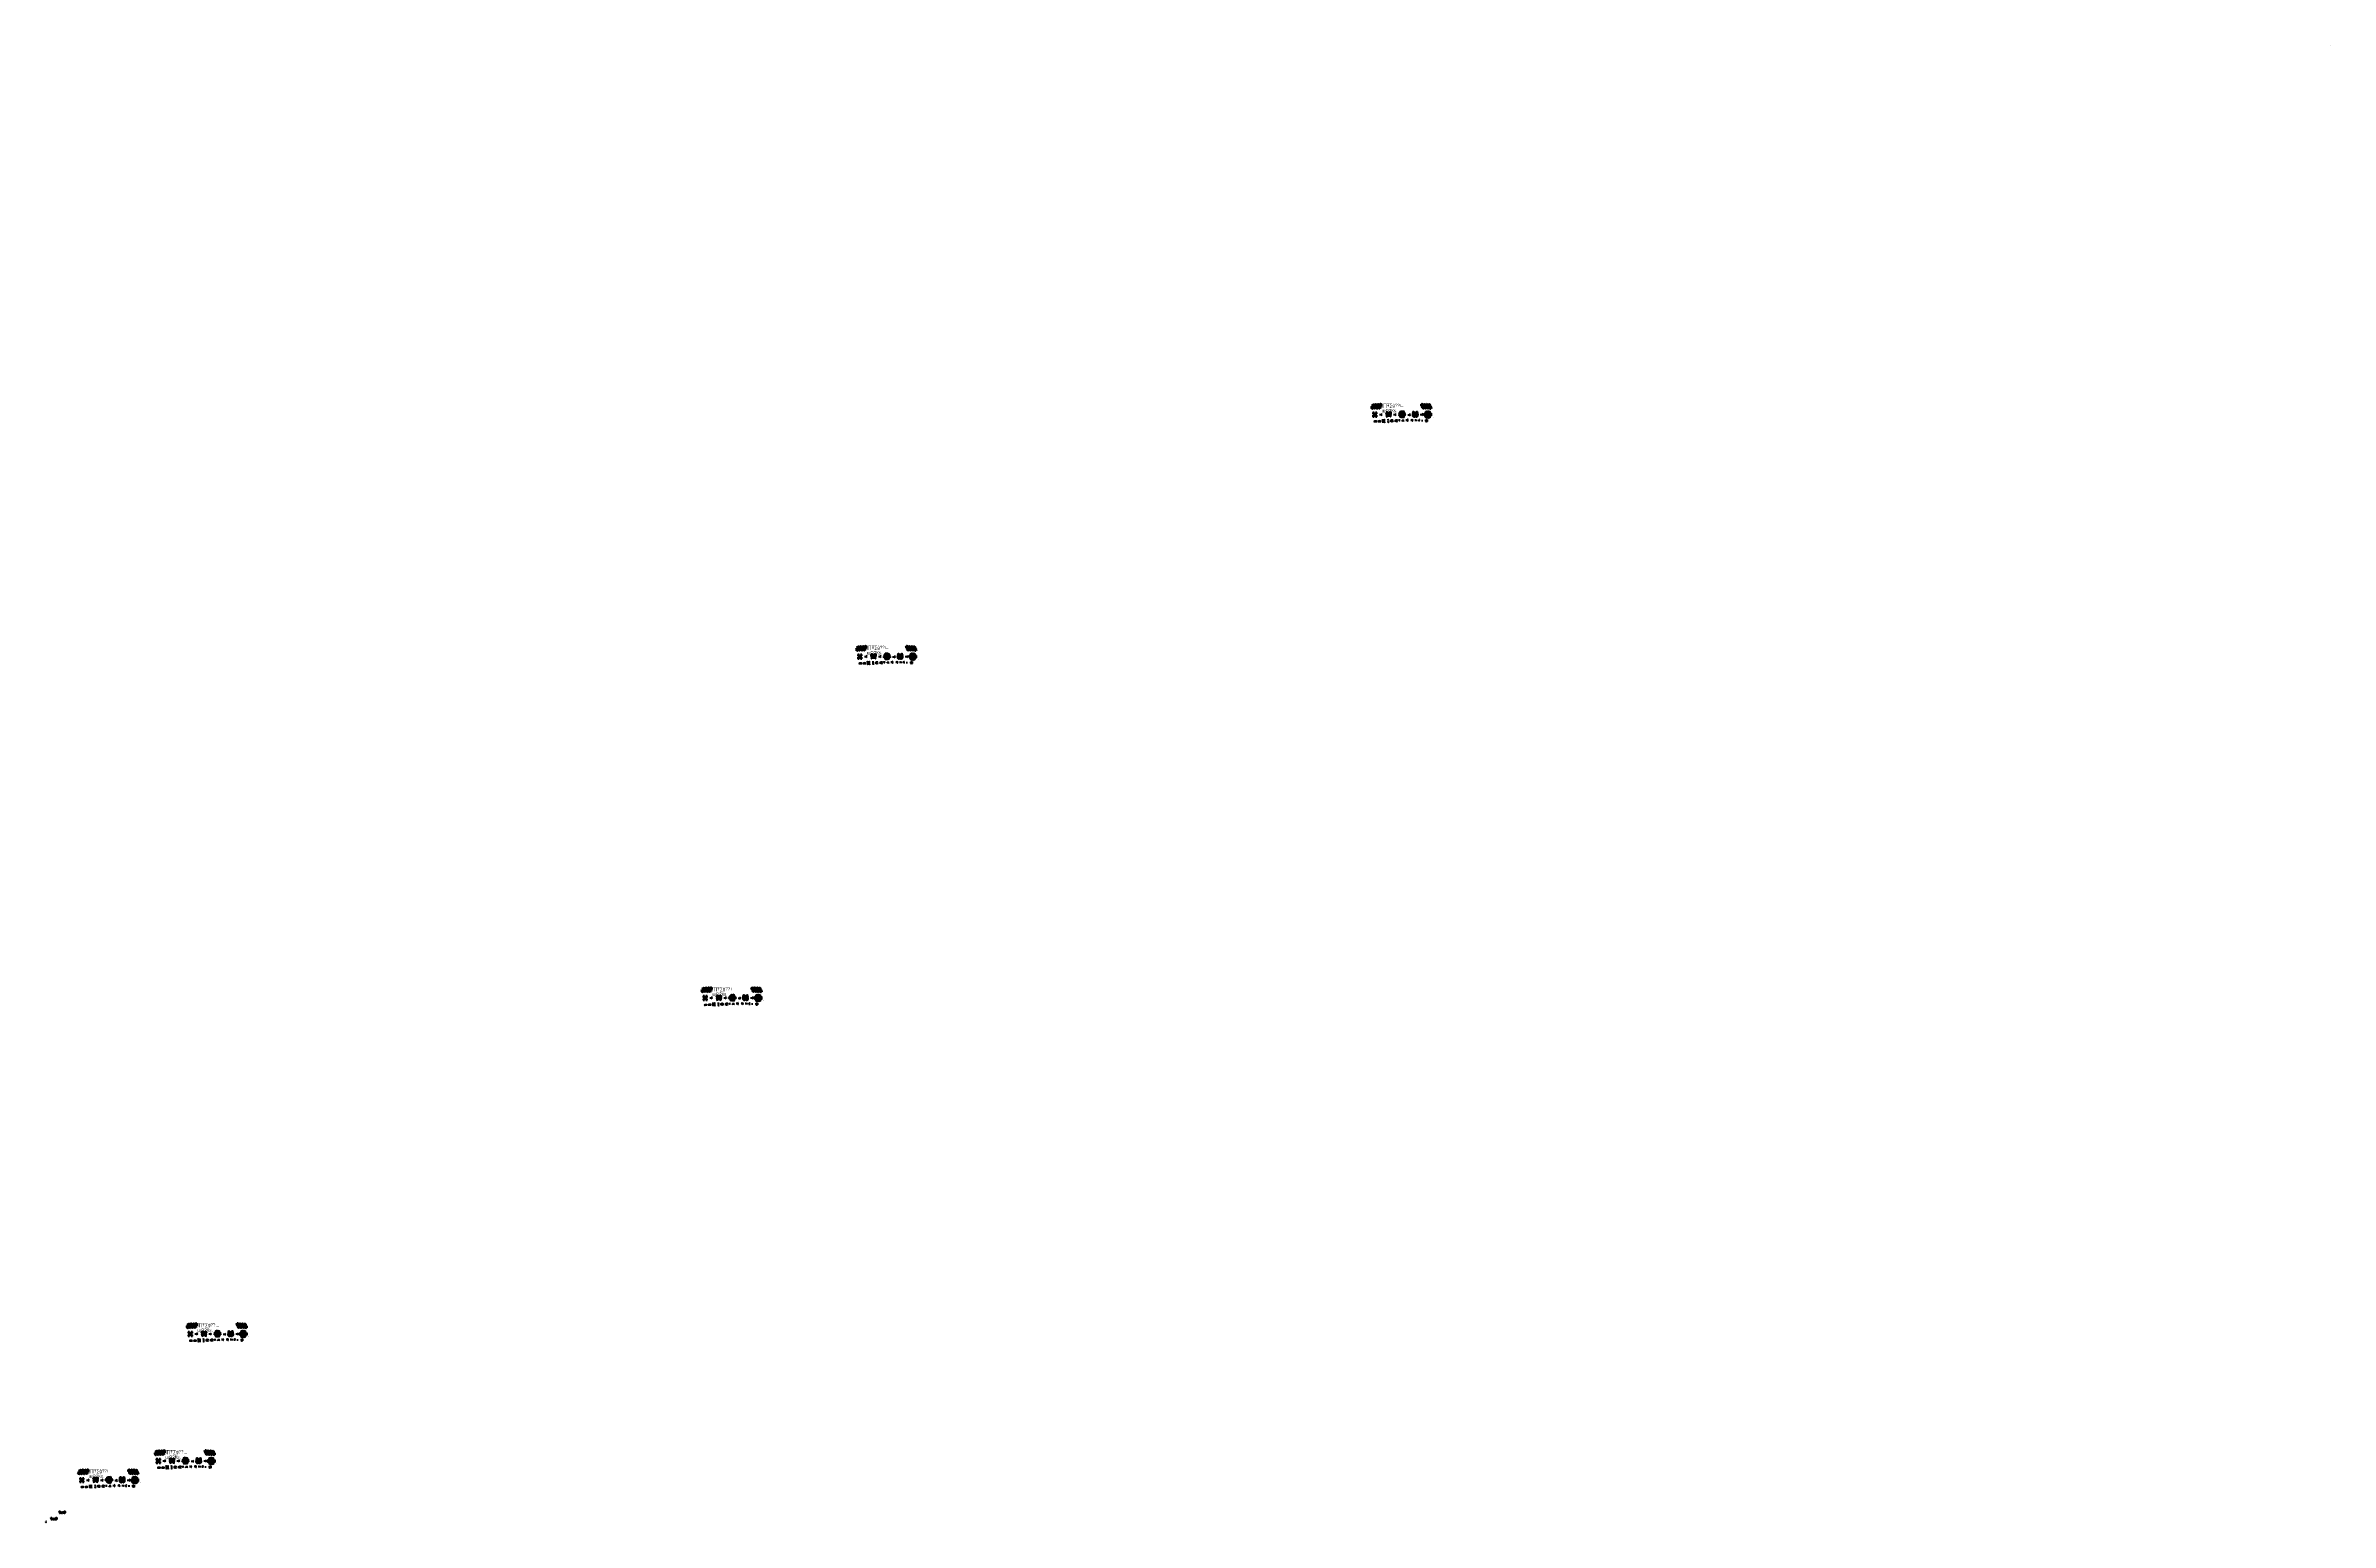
# Model space of a CAD drawing. Header units: inches. Extents: x 0 to 93838, y -1 to 60645.
import ezdxf

# ---------------------------------------------------------------- set-up
doc = ezdxf.new("R2010")
doc.units = ezdxf.units.IN
doc.header["$MEASUREMENT"] = 0
doc.linetypes.add('CENTER', pattern=[2, 1.25, -0.25, 0.25, -0.25])
doc.layers.add('ALT TEXT', color=7, linetype='Continuous', true_color=0x087cf7)
for name, color, linetype in [('center', 10, 'CENTER'), ('dimension', 5, 'Continuous'), ('hidden', 3, 'Continuous'), ('referenced', 220, 'Continuous')]:
    doc.layers.add(name, color=color, linetype=linetype)
doc.styles.get("Standard").update_dxf_attribs({"font": 'arial.ttf'})
doc.dimstyles.get("Standard").update_dxf_attribs({"dimtxt": 0.18, "dimasz": 0.18, "dimexe": 0.18, "dimexo": 0.0625, "dimgap": 0.09, "dimtad": 0, "dimtih": 1, "dimtoh": 1, "dimdec": 4, "dimzin": 0, "dimdsep": 46, "dimtxsty": 'Standard', "dimcen": 0.09, "dimadec": 0, "dimazin": 0, "dimtfac": 1, "dimtdec": 4, "dimtofl": 0, "dimtmove": 0, "dimatfit": 3, "dimfxl": 1, "dimtolj": 1, "dimtzin": 0, "dimarcsym": 0})

# ---------------------------------------------------------------- blocks, each defined once
blk = doc.blocks.new('*U519')
for p, q in [((-28, 70), (-85, 70)), ((-85, 70), (-85, 14)), ((-85, 14), (-28, 14)), ((-28, 14), (-28, 70)), ((28, 14), (-28, 14)), ((85, 70), (28, 70)), ((28, 70), (28, 14)), ((28, 14), (85, 14)), ((85, 14), (85, 70)), ((-115, -42), (-85, -42)), ((-85, -99), (-95, -99)), ((-85, -42), (-85, -99)), ((-28, -42), (28, -42)), ((-28, -42), (-28, -42)), ((-28, -99), (-28, -42)), ((28, -42), (28, -99)), ((85, -99), (85, -42)), ((85, -42), (115, -42)), ((95, -99), (85, -99))]:
    blk.add_line(p, q)
for centre, radius, start, end in [((-85, 42), 28.2, 90, 270), ((-56, 70), 28.2, 53.96812, 180), ((-28, -14), 28.2, 90, 155.68426), ((0, 148), 67.6, 233.96812, 306.03188), ((0, 14), 28.2, 0, 180), ((28, -14), 28.2, 24.31574, 90), ((56, 70), 28.2, 0, 126.03188), ((85, 42), 28.2, 270, 90), ((-115, 25), 67.6, 270, 335.68426), ((-95, -31), 67.6, 270, 353.24367), ((0, -42), 28.2, 6.75633, 173.24367), ((95, -31), 67.6, 186.75633, 270), ((115, 25), 67.6, 204.31574, 270)]:
    blk.add_arc(centre, radius, start, end)
blk = doc.blocks.new('*U520')
at = {"color": 0, "linetype": 'ByBlock', "lineweight": -2, "transparency": 16777216}
for p, rotation in [((1310, 360), 240), ((1310, 346), 299.9999999999999), ((1334, 360), 120), ((1334, 346), 59.99999999999997), ((1322, 367), 180)]:
    blk.add_blockref('*U519', p, dxfattribs=dict(at, rotation=rotation))
blk.add_blockref('*U519', (1322, 339), dxfattribs=at)
blk = doc.blocks.new('*U521')
for p, q in [((-28, 70), (-85, 70)), ((-85, 70), (-85, 14)), ((-85, 14), (-28, 14)), ((-28, 14), (-28, 70)), ((28, 14), (-28, 14)), ((85, 70), (28, 70)), ((28, 70), (28, 14)), ((28, 14), (85, 14)), ((85, 14), (85, 70)), ((-115, -42), (-85, -42)), ((-85, -99), (-95, -99)), ((-85, -42), (-85, -99)), ((-28, -42), (28, -42)), ((-28, -42), (-28, -42)), ((-28, -99), (-28, -42)), ((28, -42), (28, -99)), ((85, -99), (85, -42)), ((85, -42), (115, -42)), ((95, -99), (85, -99))]:
    blk.add_line(p, q)
for centre, radius, start, end in [((-85, 42), 28.2, 90, 270), ((-56, 70), 28.2, 53.96812, 180), ((-28, -14), 28.2, 90, 155.68426), ((0, 148), 67.6, 233.96812, 306.03188), ((0, 14), 28.2, 0, 180), ((28, -14), 28.2, 24.31574, 90), ((56, 70), 28.2, 0, 126.03188), ((85, 42), 28.2, 270, 90), ((-115, 25), 67.6, 270, 335.68426), ((-95, -31), 67.6, 270, 353.24367), ((0, -42), 28.2, 6.75633, 173.24367), ((95, -31), 67.6, 186.75633, 270), ((115, 25), 67.6, 204.31574, 270)]:
    blk.add_arc(centre, radius, start, end)
blk = doc.blocks.new('*U511')
at = {"color": 0, "linetype": 'ByBlock', "lineweight": -2, "transparency": 16777216}
for p, rotation in [((1328, 340), 24.99999999999999), ((1327, 340), 19.99999999999995), ((1325, 340), 14.99999999999994), ((1324, 339), 9.999999999999977), ((1323, 339), 4.999999999999918)]:
    blk.add_blockref('*U521', p, dxfattribs=dict(at, rotation=rotation))
blk.add_blockref('*U521', (1322, 339), dxfattribs=at)
blk = doc.blocks.new('*U581')
for p, q in [((-28, 70), (-85, 70)), ((-85, 70), (-85, 14)), ((-85, 14), (-28, 14)), ((-28, 14), (-28, 70)), ((28, 14), (-28, 14)), ((85, 70), (28, 70)), ((28, 70), (28, 14)), ((28, 14), (85, 14)), ((85, 14), (85, 70)), ((-115, -42), (-85, -42)), ((-85, -99), (-95, -99)), ((-85, -42), (-85, -99)), ((-28, -42), (28, -42)), ((-28, -42), (-28, -42)), ((-28, -99), (-28, -42)), ((28, -42), (28, -99)), ((85, -99), (85, -42)), ((85, -42), (115, -42)), ((95, -99), (85, -99))]:
    blk.add_line(p, q)
for centre, radius, start, end in [((-85, 42), 28.2, 90, 270), ((-56, 70), 28.2, 53.96812, 180), ((-28, -14), 28.2, 90, 155.68426), ((0, 148), 67.6, 233.96812, 306.03188), ((0, 14), 28.2, 0, 180), ((28, -14), 28.2, 24.31574, 90), ((56, 70), 28.2, 0, 126.03188), ((85, 42), 28.2, 270, 90), ((-115, 25), 67.6, 270, 335.68426), ((-95, -31), 67.6, 270, 353.24367), ((0, -42), 28.2, 6.75633, 173.24367), ((95, -31), 67.6, 186.75633, 270), ((115, 25), 67.6, 204.31574, 270)]:
    blk.add_arc(centre, radius, start, end)
blk = doc.blocks.new('*U582')
at = {"color": 0, "linetype": 'ByBlock', "lineweight": -2, "transparency": 16777216}
for p, rotation in [((1328, 340), 24.99999999999999), ((1327, 340), 19.99999999999995), ((1325, 340), 14.99999999999994), ((1324, 339), 9.999999999999977), ((1323, 339), 4.999999999999918)]:
    blk.add_blockref('*U581', p, dxfattribs=dict(at, rotation=rotation))
blk.add_blockref('*U581', (1322, 339), dxfattribs=at)
blk = doc.blocks.new('*U517')
at = {"rotation": 167.7559567807185}
blk.add_blockref('*U582', (1370, 51), dxfattribs=at)
blk = doc.blocks.new('*U518')
at = {"color": 0, "linetype": 'ByBlock', "lineweight": -2, "transparency": 16777216}
for p, rotation in [((3010, 848), 59.99999999999999), ((3013, 834), 120), ((3034, 853), 299.9999999999999), ((3037, 840), 239.9999999999999), ((3027, 830), 180)]:
    blk.add_blockref('*U517', p, dxfattribs=dict(at, rotation=rotation))
blk.add_blockref('*U517', (3020, 857), dxfattribs=at)
blk = doc.blocks.new('*U564')
blk.add_line((0, 0), (0, 0))
blk.add_line((0, 0), (0, 0))
blk.add_line((0, 0), (0, 0))
blk.add_line((0, 0), (0, 0))
blk.add_line((0, 0), (0, 0))
blk.add_line((0, 0), (0, 0))
blk.add_line((0, 0), (0, 0))
blk.add_line((0, 0), (0, 0))
blk.add_line((0, 0), (0, 0))
blk.add_line((0, 0), (0, 0))
blk.add_line((0, 0), (0, 0))
blk.add_line((0, 0), (0, 0))
blk.add_line((0, 0), (0, 0))
blk.add_line((0, 0), (0, 0))
blk.add_line((0, 0), (0, 0))
blk.add_line((0, 0), (0, 0))
blk.add_line((0, 0), (0, 0))
blk.add_line((0, 0), (0, 0))
blk.add_line((0, 0), (0, 0))
blk.add_line((0, 0), (0, 0))
blk.add_line((0, 0), (0, 0))
blk.add_line((0, 0), (0, 0))
blk.add_line((0, 0), (0, 0))
blk.add_line((0, 0), (0, 0))
blk.add_line((0, 0), (0, 0))
blk.add_line((0, 0), (0, 0))
blk.add_line((0, 0), (0, 0))
blk.add_line((0, 0), (0, 0))
blk.add_line((0, 0), (0, 0))
blk.add_line((0, 0), (0, 0))
blk.add_line((0, 0), (0, 0))
blk.add_line((0, 0), (0, 0))
for start, end in [(141.79793, 217.50716), (321.10302, 36.81225), (141.79793, 217.50716), (321.10302, 36.81225)]:
    blk.add_arc((0, 0), 0.00296, start, end)
blk = doc.blocks.new('*U500')
at = {"color": 0, "linetype": 'ByBlock', "lineweight": -2, "transparency": 16777216}
blk.add_blockref('*U564', (0, 0), dxfattribs=at)
for rotation in [59.99999999999997, 119.9999999999999, 180, 239.9999999999999, 299.9999999999999]:
    blk.add_blockref('*U564', (0, 0), dxfattribs=dict(at, rotation=rotation))
blk = doc.blocks.new('*U501')
blk.add_line((0, 0), (0, 0))
blk.add_line((0, 0), (0, 0))
blk.add_line((0, 0), (0, 0))
blk.add_line((0, 0), (0, 0))
blk.add_line((0, 0), (0, 0))
blk.add_line((0, 0), (0, 0))
blk.add_line((0, 0), (0, 0))
blk.add_line((0, 0), (0, 0))
blk.add_line((0, 0), (0, 0))
blk.add_line((0, 0), (0, 0))
blk.add_line((0, 0), (0, 0))
blk.add_line((0, 0), (0, 0))
blk.add_line((0, 0), (0, 0))
blk.add_line((0, 0), (0, 0))
blk.add_line((0, 0), (0, 0))
blk.add_line((0, 0), (0, 0))
blk.add_line((0, 0), (0, 0))
blk.add_line((0, 0), (0, 0))
blk.add_line((0, 0), (0, 0))
blk.add_line((0, 0), (0, 0))
blk.add_line((0, 0), (0, 0))
blk.add_line((0, 0), (0, 0))
blk.add_line((0, 0), (0, 0))
blk.add_line((0, 0), (0, 0))
blk.add_line((0, 0), (0, 0))
blk.add_line((0, 0), (0, 0))
blk.add_line((0, 0), (0, 0))
blk.add_line((0, 0), (0, 0))
blk.add_line((0, 0), (0, 0))
blk.add_line((0, 0), (0, 0))
blk.add_line((0, 0), (0, 0))
blk.add_line((0, 0), (0, 0))
for start, end in [(141.79793, 217.50716), (321.10302, 36.81225), (141.79793, 217.50716), (321.10302, 36.81225)]:
    blk.add_arc((0, 0), 0.00296, start, end)
blk = doc.blocks.new('*U566')
at = {"color": 0, "linetype": 'ByBlock', "lineweight": -2, "transparency": 16777216}
blk.add_blockref('*U501', (0, 0), dxfattribs=at)
for rotation in [59.99999999999997, 119.9999999999999, 180, 239.9999999999999, 299.9999999999999]:
    blk.add_blockref('*U501', (0, 0), dxfattribs=dict(at, rotation=rotation))
blk = doc.blocks.new('*U568')
blk.add_line((0, 0), (0, 0))
blk.add_line((0, 0), (0, 0))
blk.add_line((0, 0), (0, 0))
blk.add_line((0, 0), (0, 0))
blk.add_line((0, 0), (0, 0))
blk.add_line((0, 0), (0, 0))
blk.add_line((0, 0), (0, 0))
blk.add_line((0, 0), (0, 0))
blk.add_line((0, 0), (0, 0))
blk.add_line((0, 0), (0, 0))
blk.add_line((0, 0), (0, 0))
blk.add_line((0, 0), (0, 0))
blk.add_line((0, 0), (0, 0))
blk.add_line((0, 0), (0, 0))
blk.add_line((0, 0), (0, 0))
blk.add_line((0, 0), (0, 0))
blk.add_line((0, 0), (0, 0))
blk.add_line((0, 0), (0, 0))
blk.add_line((0, 0), (0, 0))
blk.add_line((0, 0), (0, 0))
blk.add_line((0, 0), (0, 0))
blk.add_line((0, 0), (0, 0))
blk.add_line((0, 0), (0, 0))
blk.add_line((0, 0), (0, 0))
blk.add_line((0, 0), (0, 0))
blk.add_line((0, 0), (0, 0))
blk.add_line((0, 0), (0, 0))
blk.add_line((0, 0), (0, 0))
blk.add_line((0, 0), (0, 0))
blk.add_line((0, 0), (0, 0))
blk.add_line((0, 0), (0, 0))
blk.add_line((0, 0), (0, 0))
for start, end in [(141.79793, 217.50716), (321.10302, 36.81225), (141.79793, 217.50716), (321.10302, 36.81225)]:
    blk.add_arc((0, 0), 0.00296, start, end)
blk = doc.blocks.new('*U567')
at = {"color": 0, "linetype": 'ByBlock', "lineweight": -2, "transparency": 16777216}
blk.add_blockref('*U568', (0, 0), dxfattribs=at)
for rotation in [59.99999999999997, 119.9999999999999, 180, 239.9999999999999, 299.9999999999999]:
    blk.add_blockref('*U568', (0, 0), dxfattribs=dict(at, rotation=rotation))
blk = doc.blocks.new('*U516')
blk.add_line((0, 0), (0, 0))
blk.add_line((0, 0), (0, 0))
blk.add_line((0, 0), (0, 0))
blk.add_line((0, 0), (0, 0))
blk.add_line((0, 0), (0, 0))
blk.add_line((0, 0), (0, 0))
blk.add_line((0, 0), (0, 0))
blk.add_line((0, 0), (0, 0))
blk.add_line((0, 0), (0, 0))
blk.add_line((0, 0), (0, 0))
blk.add_line((0, 0), (0, 0))
blk.add_line((0, 0), (0, 0))
blk.add_line((0, 0), (0, 0))
blk.add_line((0, 0), (0, 0))
blk.add_line((0, 0), (0, 0))
blk.add_line((0, 0), (0, 0))
blk.add_line((0, 0), (0, 0))
blk.add_line((0, 0), (0, 0))
blk.add_line((0, 0), (0, 0))
blk.add_line((0, 0), (0, 0))
blk.add_line((0, 0), (0, 0))
blk.add_line((0, 0), (0, 0))
blk.add_line((0, 0), (0, 0))
blk.add_line((0, 0), (0, 0))
blk.add_line((0, 0), (0, 0))
blk.add_line((0, 0), (0, 0))
blk.add_line((0, 0), (0, 0))
blk.add_line((0, 0), (0, 0))
blk.add_line((0, 0), (0, 0))
blk.add_line((0, 0), (0, 0))
blk.add_line((0, 0), (0, 0))
blk.add_line((0, 0), (0, 0))
for start, end in [(141.79793, 217.50716), (321.10302, 36.81225), (141.79793, 217.50716), (321.10302, 36.81225)]:
    blk.add_arc((0, 0), 0.00296, start, end)
blk = doc.blocks.new('*U479')
at = {"color": 0, "linetype": 'ByBlock', "lineweight": -2, "transparency": 16777216}
blk.add_blockref('*U516', (0, 0), dxfattribs=at)
for rotation in [59.99999999999997, 119.9999999999999, 180, 239.9999999999999, 299.9999999999999]:
    blk.add_blockref('*U516', (0, 0), dxfattribs=dict(at, rotation=rotation))
blk = doc.blocks.new('*U480')
blk.add_line((0, 0), (0, 0))
blk.add_line((0, 0), (0, 0))
blk.add_line((0, 0), (0, 0))
blk.add_line((0, 0), (0, 0))
blk.add_line((0, 0), (0, 0))
blk.add_line((0, 0), (0, 0))
blk.add_line((0, 0), (0, 0))
blk.add_line((0, 0), (0, 0))
blk.add_line((0, 0), (0, 0))
blk.add_line((0, 0), (0, 0))
blk.add_line((0, 0), (0, 0))
blk.add_line((0, 0), (0, 0))
blk.add_line((0, 0), (0, 0))
blk.add_line((0, 0), (0, 0))
blk.add_line((0, 0), (0, 0))
blk.add_line((0, 0), (0, 0))
blk.add_line((0, 0), (0, 0))
blk.add_line((0, 0), (0, 0))
blk.add_line((0, 0), (0, 0))
blk.add_line((0, 0), (0, 0))
blk.add_line((0, 0), (0, 0))
blk.add_line((0, 0), (0, 0))
blk.add_line((0, 0), (0, 0))
blk.add_line((0, 0), (0, 0))
blk.add_line((0, 0), (0, 0))
blk.add_line((0, 0), (0, 0))
blk.add_line((0, 0), (0, 0))
blk.add_line((0, 0), (0, 0))
blk.add_line((0, 0), (0, 0))
blk.add_line((0, 0), (0, 0))
blk.add_line((0, 0), (0, 0))
blk.add_line((0, 0), (0, 0))
for start, end in [(141.79793, 217.50716), (321.10302, 36.81225), (141.79793, 217.50716), (321.10302, 36.81225)]:
    blk.add_arc((0, 0), 0.00296, start, end)
blk = doc.blocks.new('*U580')
at = {"color": 0, "linetype": 'ByBlock', "lineweight": -2, "transparency": 16777216}
blk.add_blockref('*U480', (0, 0), dxfattribs=at)
for rotation in [59.99999999999997, 119.9999999999999, 180, 239.9999999999999, 299.9999999999999]:
    blk.add_blockref('*U480', (0, 0), dxfattribs=dict(at, rotation=rotation))
blk = doc.blocks.new('*U492')
blk.add_line((0, 0), (0, 0))
blk.add_line((0, 0), (0, 0))
blk.add_line((0, 0), (0, 0))
blk.add_line((0, 0), (0, 0))
blk.add_line((0, 0), (0, 0))
blk.add_line((0, 0), (0, 0))
blk.add_line((0, 0), (0, 0))
blk.add_line((0, 0), (0, 0))
blk.add_line((0, 0), (0, 0))
blk.add_line((0, 0), (0, 0))
blk.add_line((0, 0), (0, 0))
blk.add_line((0, 0), (0, 0))
blk.add_line((0, 0), (0, 0))
blk.add_line((0, 0), (0, 0))
blk.add_line((0, 0), (0, 0))
blk.add_line((0, 0), (0, 0))
blk.add_line((0, 0), (0, 0))
blk.add_line((0, 0), (0, 0))
blk.add_line((0, 0), (0, 0))
blk.add_line((0, 0), (0, 0))
blk.add_line((0, 0), (0, 0))
blk.add_line((0, 0), (0, 0))
blk.add_line((0, 0), (0, 0))
blk.add_line((0, 0), (0, 0))
blk.add_line((0, 0), (0, 0))
blk.add_line((0, 0), (0, 0))
blk.add_line((0, 0), (0, 0))
blk.add_line((0, 0), (0, 0))
blk.add_line((0, 0), (0, 0))
blk.add_line((0, 0), (0, 0))
blk.add_line((0, 0), (0, 0))
blk.add_line((0, 0), (0, 0))
for start, end in [(141.79793, 217.50716), (321.10302, 36.81225), (141.79793, 217.50716), (321.10302, 36.81225)]:
    blk.add_arc((0, 0), 0.00296, start, end)
blk = doc.blocks.new('*U499')
at = {"color": 0, "linetype": 'ByBlock', "lineweight": -2, "transparency": 16777216}
blk.add_blockref('*U492', (0, 0), dxfattribs=at)
for rotation in [59.99999999999997, 119.9999999999999, 180, 239.9999999999999, 299.9999999999999]:
    blk.add_blockref('*U492', (0, 0), dxfattribs=dict(at, rotation=rotation))
blk = doc.blocks.new('*U510')
blk.add_line((0, 0), (0, 0))
blk.add_line((0, 0), (0, 0))
blk.add_line((0, 0), (0, 0))
blk.add_line((0, 0), (0, 0))
blk.add_line((0, 0), (0, 0))
blk.add_line((0, 0), (0, 0))
blk.add_line((0, 0), (0, 0))
blk.add_line((0, 0), (0, 0))
blk.add_line((0, 0), (0, 0))
blk.add_line((0, 0), (0, 0))
blk.add_line((0, 0), (0, 0))
blk.add_line((0, 0), (0, 0))
blk.add_line((0, 0), (0, 0))
blk.add_line((0, 0), (0, 0))
blk.add_line((0, 0), (0, 0))
blk.add_line((0, 0), (0, 0))
blk.add_line((0, 0), (0, 0))
blk.add_line((0, 0), (0, 0))
blk.add_line((0, 0), (0, 0))
blk.add_line((0, 0), (0, 0))
blk.add_line((0, 0), (0, 0))
blk.add_line((0, 0), (0, 0))
blk.add_line((0, 0), (0, 0))
blk.add_line((0, 0), (0, 0))
blk.add_line((0, 0), (0, 0))
blk.add_line((0, 0), (0, 0))
blk.add_line((0, 0), (0, 0))
blk.add_line((0, 0), (0, 0))
blk.add_line((0, 0), (0, 0))
blk.add_line((0, 0), (0, 0))
blk.add_line((0, 0), (0, 0))
blk.add_line((0, 0), (0, 0))
for start, end in [(141.79793, 217.50716), (321.10302, 36.81225), (141.79793, 217.50716), (321.10302, 36.81225)]:
    blk.add_arc((0, 0), 0.00296, start, end)
blk = doc.blocks.new('*U509')
at = {"color": 0, "linetype": 'ByBlock', "lineweight": -2, "transparency": 16777216}
blk.add_blockref('*U510', (0, 0), dxfattribs=at)
for rotation in [59.99999999999997, 119.9999999999999, 180, 239.9999999999999, 299.9999999999999]:
    blk.add_blockref('*U510', (0, 0), dxfattribs=dict(at, rotation=rotation))
blk = doc.blocks.new('*U481')
blk.add_line((0, 0), (0, 0))
blk.add_line((0, 0), (0, 0))
blk.add_line((0, 0), (0, 0))
blk.add_line((0, 0), (0, 0))
blk.add_line((0, 0), (0, 0))
blk.add_line((0, 0), (0, 0))
blk.add_line((0, 0), (0, 0))
blk.add_line((0, 0), (0, 0))
blk.add_line((0, 0), (0, 0))
blk.add_line((0, 0), (0, 0))
blk.add_line((0, 0), (0, 0))
blk.add_line((0, 0), (0, 0))
blk.add_line((0, 0), (0, 0))
blk.add_line((0, 0), (0, 0))
blk.add_line((0, 0), (0, 0))
blk.add_line((0, 0), (0, 0))
blk.add_line((0, 0), (0, 0))
blk.add_line((0, 0), (0, 0))
blk.add_line((0, 0), (0, 0))
blk.add_line((0, 0), (0, 0))
blk.add_line((0, 0), (0, 0))
blk.add_line((0, 0), (0, 0))
blk.add_line((0, 0), (0, 0))
blk.add_line((0, 0), (0, 0))
blk.add_line((0, 0), (0, 0))
blk.add_line((0, 0), (0, 0))
blk.add_line((0, 0), (0, 0))
blk.add_line((0, 0), (0, 0))
blk.add_line((0, 0), (0, 0))
blk.add_line((0, 0), (0, 0))
blk.add_line((0, 0), (0, 0))
blk.add_line((0, 0), (0, 0))
for start, end in [(141.79793, 217.50716), (321.10302, 36.81225), (141.79793, 217.50716), (321.10302, 36.81225)]:
    blk.add_arc((0, 0), 0.00296, start, end)
blk = doc.blocks.new('*U570')
at = {"color": 0, "linetype": 'ByBlock', "lineweight": -2, "transparency": 16777216}
blk.add_blockref('*U481', (0, 0), dxfattribs=at)
for rotation in [59.99999999999997, 119.9999999999999, 180, 239.9999999999999, 299.9999999999999]:
    blk.add_blockref('*U481', (0, 0), dxfattribs=dict(at, rotation=rotation))
blk = doc.blocks.new('*U571')
for p, q in [((-53, -14), (-38, 0)), ((-38, 29), (-52, 15)), ((-52, 15), (-38, 0)), ((-23, 15), (-38, 29)), ((-38, 0), (-23, 15)), ((-38, 0), (-23, -15)), ((-33, 15), (-18, 29)), ((-19, 0), (-33, 15)), ((-4, 14), (-19, 0)), ((-18, 29), (-4, 14)), ((19, 29), (4, 15)), ((4, 15), (19, 0)), ((4, -14), (19, 0)), ((33, 15), (19, 29)), ((19, 0), (33, 15)), ((19, 0), (33, -15)), ((23, 15), (38, 29)), ((38, 0), (23, 15)), ((38, 29), (53, 14)), ((53, 14), (38, 0)), ((-38, -29), (-53, -14)), ((-23, -15), (-38, -29)), ((-19, 0), (-34, -14)), ((-34, -14), (-19, -29)), ((-4, -15), (-19, 0)), ((-19, -29), (-4, -15)), ((18, -29), (4, -14)), ((33, -15), (18, -29)), ((38, 0), (23, -14)), ((23, -14), (37, -29)), ((37, -29), (52, -15)), ((52, -15), (38, 0))]:
    blk.add_line(p, q)
for centre, start, end in [((-52, 0), 321.10302, 36.81225), ((-5, 0), 141.79793, 217.50716), ((4, 0), 321.10302, 36.81225), ((52, 0), 141.79793, 217.50716)]:
    blk.add_arc(centre, 23.7, start, end)
blk = doc.blocks.new('*U512')
at = {"color": 0, "linetype": 'ByBlock', "lineweight": -2, "transparency": 16777216}
blk.add_blockref('*U571', (1028, 691), dxfattribs=at)
for p, rotation in [((1029, 692), 299.9999999999999), ((1030, 692), 239.9999999999999), ((1029, 690), 59.99999999999997), ((1031, 692), 180), ((1031, 690), 119.9999999999999)]:
    blk.add_blockref('*U571', p, dxfattribs=dict(at, rotation=rotation))
blk = doc.blocks.new('*U513')
for p, q in [((-53, -14), (-38, 0)), ((-38, 29), (-52, 15)), ((-52, 15), (-38, 0)), ((-23, 15), (-38, 29)), ((-38, 0), (-23, 15)), ((-38, 0), (-23, -15)), ((-33, 15), (-18, 29)), ((-19, 0), (-33, 15)), ((-4, 14), (-19, 0)), ((-18, 29), (-4, 14)), ((19, 29), (4, 15)), ((4, 15), (19, 0)), ((4, -14), (19, 0)), ((33, 15), (19, 29)), ((19, 0), (33, 15)), ((19, 0), (33, -15)), ((23, 15), (38, 29)), ((38, 0), (23, 15)), ((38, 29), (53, 14)), ((53, 14), (38, 0)), ((-38, -29), (-53, -14)), ((-23, -15), (-38, -29)), ((-19, 0), (-34, -14)), ((-34, -14), (-19, -29)), ((-4, -15), (-19, 0)), ((-19, -29), (-4, -15)), ((18, -29), (4, -14)), ((33, -15), (18, -29)), ((38, 0), (23, -14)), ((23, -14), (37, -29)), ((37, -29), (52, -15)), ((52, -15), (38, 0))]:
    blk.add_line(p, q)
for centre, start, end in [((-52, 0), 321.10302, 36.81225), ((-5, 0), 141.79793, 217.50716), ((4, 0), 321.10302, 36.81225), ((52, 0), 141.79793, 217.50716)]:
    blk.add_arc(centre, 23.7, start, end)
blk = doc.blocks.new('*U502')
at = {"color": 0, "linetype": 'ByBlock', "lineweight": -2, "transparency": 16777216}
blk.add_blockref('*U513', (1028, 691), dxfattribs=at)
for p, rotation in [((1029, 692), 299.9999999999999), ((1030, 692), 239.9999999999999), ((1029, 690), 59.99999999999997), ((1031, 692), 180), ((1031, 690), 119.9999999999999)]:
    blk.add_blockref('*U513', p, dxfattribs=dict(at, rotation=rotation))
blk = doc.blocks.new('*U504')
for p, q in [((-53, -14), (-38, 0)), ((-38, 29), (-52, 15)), ((-52, 15), (-38, 0)), ((-23, 15), (-38, 29)), ((-38, 0), (-23, 15)), ((-38, 0), (-23, -15)), ((-33, 15), (-18, 29)), ((-19, 0), (-33, 15)), ((-4, 14), (-19, 0)), ((-18, 29), (-4, 14)), ((19, 29), (4, 15)), ((4, 15), (19, 0)), ((4, -14), (19, 0)), ((33, 15), (19, 29)), ((19, 0), (33, 15)), ((19, 0), (33, -15)), ((23, 15), (38, 29)), ((38, 0), (23, 15)), ((38, 29), (53, 14)), ((53, 14), (38, 0)), ((-38, -29), (-53, -14)), ((-23, -15), (-38, -29)), ((-19, 0), (-34, -14)), ((-34, -14), (-19, -29)), ((-4, -15), (-19, 0)), ((-19, -29), (-4, -15)), ((18, -29), (4, -14)), ((33, -15), (18, -29)), ((38, 0), (23, -14)), ((23, -14), (37, -29)), ((37, -29), (52, -15)), ((52, -15), (38, 0))]:
    blk.add_line(p, q)
for centre, start, end in [((-52, 0), 321.10302, 36.81225), ((-5, 0), 141.79793, 217.50716), ((4, 0), 321.10302, 36.81225), ((52, 0), 141.79793, 217.50716)]:
    blk.add_arc(centre, 23.7, start, end)
blk = doc.blocks.new('*U503')
at = {"color": 0, "linetype": 'ByBlock', "lineweight": -2, "transparency": 16777216}
blk.add_blockref('*U504', (1028, 691), dxfattribs=at)
for p, rotation in [((1029, 692), 299.9999999999999), ((1030, 692), 239.9999999999999), ((1029, 690), 59.99999999999997), ((1031, 692), 180), ((1031, 690), 119.9999999999999)]:
    blk.add_blockref('*U504', p, dxfattribs=dict(at, rotation=rotation))
blk = doc.blocks.new('*U505')
for p, q in [((-53, -14), (-38, 0)), ((-38, 29), (-52, 15)), ((-52, 15), (-38, 0)), ((-23, 15), (-38, 29)), ((-38, 0), (-23, 15)), ((-38, 0), (-23, -15)), ((-33, 15), (-18, 29)), ((-19, 0), (-33, 15)), ((-4, 14), (-19, 0)), ((-18, 29), (-4, 14)), ((19, 29), (4, 15)), ((4, 15), (19, 0)), ((4, -14), (19, 0)), ((33, 15), (19, 29)), ((19, 0), (33, 15)), ((19, 0), (33, -15)), ((23, 15), (38, 29)), ((38, 0), (23, 15)), ((38, 29), (53, 14)), ((53, 14), (38, 0)), ((-38, -29), (-53, -14)), ((-23, -15), (-38, -29)), ((-19, 0), (-34, -14)), ((-34, -14), (-19, -29)), ((-4, -15), (-19, 0)), ((-19, -29), (-4, -15)), ((18, -29), (4, -14)), ((33, -15), (18, -29)), ((38, 0), (23, -14)), ((23, -14), (37, -29)), ((37, -29), (52, -15)), ((52, -15), (38, 0))]:
    blk.add_line(p, q)
for centre, start, end in [((-52, 0), 321.10302, 36.81225), ((-5, 0), 141.79793, 217.50716), ((4, 0), 321.10302, 36.81225), ((52, 0), 141.79793, 217.50716)]:
    blk.add_arc(centre, 23.7, start, end)
blk = doc.blocks.new('*U498')
at = {"color": 0, "linetype": 'ByBlock', "lineweight": -2, "transparency": 16777216}
blk.add_blockref('*U505', (1028, 691), dxfattribs=at)
for p, rotation in [((1029, 692), 299.9999999999999), ((1030, 692), 239.9999999999999), ((1029, 690), 59.99999999999997), ((1031, 692), 180), ((1031, 690), 119.9999999999999)]:
    blk.add_blockref('*U505', p, dxfattribs=dict(at, rotation=rotation))
blk = doc.blocks.new('*U489')
blk.add_line((0, 0), (0, 0))
blk.add_line((0, 0), (0, 0))
blk.add_line((0, 0), (0, 0))
blk.add_line((0, 0), (0, 0))
blk.add_line((0, 0), (0, 0))
blk.add_line((0, 0), (0, 0))
blk.add_line((0, 0), (0, 0))
blk.add_line((0, 0), (0, 0))
blk.add_line((0, 0), (0, 0))
blk.add_line((0, 0), (0, 0))
blk.add_line((0, 0), (0, 0))
blk.add_line((0, 0), (0, 0))
blk.add_line((0, 0), (0, 0))
blk.add_line((0, 0), (0, 0))
blk.add_line((0, 0), (0, 0))
blk.add_line((0, 0), (0, 0))
blk.add_line((0, 0), (0, 0))
blk.add_line((0, 0), (0, 0))
blk.add_line((0, 0), (0, 0))
blk.add_line((0, 0), (0, 0))
blk.add_line((0, 0), (0, 0))
blk.add_line((0, 0), (0, 0))
blk.add_line((0, 0), (0, 0))
blk.add_line((0, 0), (0, 0))
blk.add_line((0, 0), (0, 0))
blk.add_line((0, 0), (0, 0))
blk.add_line((0, 0), (0, 0))
blk.add_line((0, 0), (0, 0))
blk.add_line((0, 0), (0, 0))
blk.add_line((0, 0), (0, 0))
blk.add_line((0, 0), (0, 0))
blk.add_line((0, 0), (0, 0))
for start, end in [(141.79793, 217.50716), (321.10302, 36.81225), (141.79793, 217.50716), (321.10302, 36.81225)]:
    blk.add_arc((0, 0), 0.00296, start, end)
blk = doc.blocks.new('*U569')
at = {"color": 0, "linetype": 'ByBlock', "lineweight": -2, "transparency": 16777216}
blk.add_blockref('*U489', (0, 0), dxfattribs=at)
for rotation in [59.99999999999997, 119.9999999999999, 180, 239.9999999999999, 299.9999999999999]:
    blk.add_blockref('*U489', (0, 0), dxfattribs=dict(at, rotation=rotation))
blk = doc.blocks.new('*U495')
blk.add_line((0, 0), (0, 0))
blk.add_line((0, 0), (0, 0))
blk.add_line((0, 0), (0, 0))
blk.add_line((0, 0), (0, 0))
blk.add_line((0, 0), (0, 0))
blk.add_line((0, 0), (0, 0))
blk.add_line((0, 0), (0, 0))
blk.add_line((0, 0), (0, 0))
blk.add_line((0, 0), (0, 0))
blk.add_line((0, 0), (0, 0))
blk.add_line((0, 0), (0, 0))
blk.add_line((0, 0), (0, 0))
blk.add_line((0, 0), (0, 0))
blk.add_line((0, 0), (0, 0))
blk.add_line((0, 0), (0, 0))
blk.add_line((0, 0), (0, 0))
blk.add_line((0, 0), (0, 0))
blk.add_line((0, 0), (0, 0))
blk.add_line((0, 0), (0, 0))
blk.add_line((0, 0), (0, 0))
blk.add_line((0, 0), (0, 0))
blk.add_line((0, 0), (0, 0))
blk.add_line((0, 0), (0, 0))
blk.add_line((0, 0), (0, 0))
blk.add_line((0, 0), (0, 0))
blk.add_line((0, 0), (0, 0))
blk.add_line((0, 0), (0, 0))
blk.add_line((0, 0), (0, 0))
blk.add_line((0, 0), (0, 0))
blk.add_line((0, 0), (0, 0))
blk.add_line((0, 0), (0, 0))
blk.add_line((0, 0), (0, 0))
for start, end in [(141.79793, 217.50716), (321.10302, 36.81225), (141.79793, 217.50716), (321.10302, 36.81225)]:
    blk.add_arc((0, 0), 0.00296, start, end)
blk = doc.blocks.new('*U506')
at = {"color": 0, "linetype": 'ByBlock', "lineweight": -2, "transparency": 16777216}
blk.add_blockref('*U495', (0, 0), dxfattribs=at)
for rotation in [59.99999999999997, 119.9999999999999, 180, 239.9999999999999, 299.9999999999999]:
    blk.add_blockref('*U495', (0, 0), dxfattribs=dict(at, rotation=rotation))
blk = doc.blocks.new('*U565')
blk.add_line((0, 0), (0, 0))
blk.add_line((0, 0), (0, 0))
blk.add_line((0, 0), (0, 0))
blk.add_line((0, 0), (0, 0))
blk.add_line((0, 0), (0, 0))
blk.add_line((0, 0), (0, 0))
blk.add_line((0, 0), (0, 0))
blk.add_line((0, 0), (0, 0))
blk.add_line((0, 0), (0, 0))
blk.add_line((0, 0), (0, 0))
blk.add_line((0, 0), (0, 0))
blk.add_line((0, 0), (0, 0))
blk.add_line((0, 0), (0, 0))
blk.add_line((0, 0), (0, 0))
blk.add_line((0, 0), (0, 0))
blk.add_line((0, 0), (0, 0))
blk.add_line((0, 0), (0, 0))
blk.add_line((0, 0), (0, 0))
blk.add_line((0, 0), (0, 0))
blk.add_line((0, 0), (0, 0))
blk.add_line((0, 0), (0, 0))
blk.add_line((0, 0), (0, 0))
blk.add_line((0, 0), (0, 0))
blk.add_line((0, 0), (0, 0))
blk.add_line((0, 0), (0, 0))
blk.add_line((0, 0), (0, 0))
blk.add_line((0, 0), (0, 0))
blk.add_line((0, 0), (0, 0))
blk.add_line((0, 0), (0, 0))
blk.add_line((0, 0), (0, 0))
blk.add_line((0, 0), (0, 0))
blk.add_line((0, 0), (0, 0))
for start, end in [(141.79793, 217.50716), (321.10302, 36.81225), (141.79793, 217.50716), (321.10302, 36.81225)]:
    blk.add_arc((0, 0), 0.00296, start, end)
blk = doc.blocks.new('*U507')
at = {"color": 0, "linetype": 'ByBlock', "lineweight": -2, "transparency": 16777216}
blk.add_blockref('*U565', (0, 0), dxfattribs=at)
for rotation in [59.99999999999997, 119.9999999999999, 180, 239.9999999999999, 299.9999999999999]:
    blk.add_blockref('*U565', (0, 0), dxfattribs=dict(at, rotation=rotation))
blk = doc.blocks.new('*U577')
blk.add_line((0, 0), (0, 0))
blk.add_line((0, 0), (0, 0))
blk.add_line((0, 0), (0, 0))
blk.add_line((0, 0), (0, 0))
blk.add_line((0, 0), (0, 0))
blk.add_line((0, 0), (0, 0))
blk.add_line((0, 0), (0, 0))
blk.add_line((0, 0), (0, 0))
blk.add_line((0, 0), (0, 0))
blk.add_line((0, 0), (0, 0))
blk.add_line((0, 0), (0, 0))
blk.add_line((0, 0), (0, 0))
blk.add_line((0, 0), (0, 0))
blk.add_line((0, 0), (0, 0))
blk.add_line((0, 0), (0, 0))
blk.add_line((0, 0), (0, 0))
blk.add_line((0, 0), (0, 0))
blk.add_line((0, 0), (0, 0))
blk.add_line((0, 0), (0, 0))
blk.add_line((0, 0), (0, 0))
blk.add_line((0, 0), (0, 0))
blk.add_line((0, 0), (0, 0))
blk.add_line((0, 0), (0, 0))
blk.add_line((0, 0), (0, 0))
blk.add_line((0, 0), (0, 0))
blk.add_line((0, 0), (0, 0))
blk.add_line((0, 0), (0, 0))
blk.add_line((0, 0), (0, 0))
blk.add_line((0, 0), (0, 0))
blk.add_line((0, 0), (0, 0))
blk.add_line((0, 0), (0, 0))
blk.add_line((0, 0), (0, 0))
for start, end in [(141.79793, 217.50716), (321.10302, 36.81225), (141.79793, 217.50716), (321.10302, 36.81225)]:
    blk.add_arc((0, 0), 0.00296, start, end)
blk = doc.blocks.new('*U578')
at = {"color": 0, "linetype": 'ByBlock', "lineweight": -2, "transparency": 16777216}
blk.add_blockref('*U577', (0, 0), dxfattribs=at)
for rotation in [59.99999999999997, 119.9999999999999, 180, 239.9999999999999, 299.9999999999999]:
    blk.add_blockref('*U577', (0, 0), dxfattribs=dict(at, rotation=rotation))
blk = doc.blocks.new('*U579')
blk.add_line((0, 0), (0, 0))
blk.add_line((0, 0), (0, 0))
blk.add_line((0, 0), (0, 0))
blk.add_line((0, 0), (0, 0))
blk.add_line((0, 0), (0, 0))
blk.add_line((0, 0), (0, 0))
blk.add_line((0, 0), (0, 0))
blk.add_line((0, 0), (0, 0))
blk.add_line((0, 0), (0, 0))
blk.add_line((0, 0), (0, 0))
blk.add_line((0, 0), (0, 0))
blk.add_line((0, 0), (0, 0))
blk.add_line((0, 0), (0, 0))
blk.add_line((0, 0), (0, 0))
blk.add_line((0, 0), (0, 0))
blk.add_line((0, 0), (0, 0))
blk.add_line((0, 0), (0, 0))
blk.add_line((0, 0), (0, 0))
blk.add_line((0, 0), (0, 0))
blk.add_line((0, 0), (0, 0))
blk.add_line((0, 0), (0, 0))
blk.add_line((0, 0), (0, 0))
blk.add_line((0, 0), (0, 0))
blk.add_line((0, 0), (0, 0))
blk.add_line((0, 0), (0, 0))
blk.add_line((0, 0), (0, 0))
blk.add_line((0, 0), (0, 0))
blk.add_line((0, 0), (0, 0))
blk.add_line((0, 0), (0, 0))
blk.add_line((0, 0), (0, 0))
blk.add_line((0, 0), (0, 0))
blk.add_line((0, 0), (0, 0))
for start, end in [(141.79793, 217.50716), (321.10302, 36.81225), (141.79793, 217.50716), (321.10302, 36.81225)]:
    blk.add_arc((0, 0), 0.00296, start, end)
blk = doc.blocks.new('*U552')
at = {"color": 0, "linetype": 'ByBlock', "lineweight": -2, "transparency": 16777216}
blk.add_blockref('*U579', (0, 0), dxfattribs=at)
for rotation in [59.99999999999997, 119.9999999999999, 180, 239.9999999999999, 299.9999999999999]:
    blk.add_blockref('*U579', (0, 0), dxfattribs=dict(at, rotation=rotation))
blk = doc.blocks.new('*U553')
blk.add_line((0, 0), (0, 0))
blk.add_line((0, 0), (0, 0))
blk.add_line((0, 0), (0, 0))
blk.add_line((0, 0), (0, 0))
blk.add_line((0, 0), (0, 0))
blk.add_line((0, 0), (0, 0))
blk.add_line((0, 0), (0, 0))
blk.add_line((0, 0), (0, 0))
blk.add_line((0, 0), (0, 0))
blk.add_line((0, 0), (0, 0))
blk.add_line((0, 0), (0, 0))
blk.add_line((0, 0), (0, 0))
blk.add_line((0, 0), (0, 0))
blk.add_line((0, 0), (0, 0))
blk.add_line((0, 0), (0, 0))
blk.add_line((0, 0), (0, 0))
blk.add_line((0, 0), (0, 0))
blk.add_line((0, 0), (0, 0))
blk.add_line((0, 0), (0, 0))
blk.add_line((0, 0), (0, 0))
blk.add_line((0, 0), (0, 0))
blk.add_line((0, 0), (0, 0))
blk.add_line((0, 0), (0, 0))
blk.add_line((0, 0), (0, 0))
blk.add_line((0, 0), (0, 0))
blk.add_line((0, 0), (0, 0))
blk.add_line((0, 0), (0, 0))
blk.add_line((0, 0), (0, 0))
blk.add_line((0, 0), (0, 0))
blk.add_line((0, 0), (0, 0))
blk.add_line((0, 0), (0, 0))
blk.add_line((0, 0), (0, 0))
for start, end in [(141.79793, 217.50716), (321.10302, 36.81225), (141.79793, 217.50716), (321.10302, 36.81225)]:
    blk.add_arc((0, 0), 0.00296, start, end)
blk = doc.blocks.new('*U494')
at = {"color": 0, "linetype": 'ByBlock', "lineweight": -2, "transparency": 16777216}
blk.add_blockref('*U553', (0, 0), dxfattribs=at)
for rotation in [59.99999999999997, 119.9999999999999, 180, 239.9999999999999, 299.9999999999999]:
    blk.add_blockref('*U553', (0, 0), dxfattribs=dict(at, rotation=rotation))
blk = doc.blocks.new('*U561')
blk.add_line((0, 0), (0, 0))
blk.add_line((0, 0), (0, 0))
blk.add_line((0, 0), (0, 0))
blk.add_line((0, 0), (0, 0))
blk.add_line((0, 0), (0, 0))
blk.add_line((0, 0), (0, 0))
blk.add_line((0, 0), (0, 0))
blk.add_line((0, 0), (0, 0))
blk.add_line((0, 0), (0, 0))
blk.add_line((0, 0), (0, 0))
blk.add_line((0, 0), (0, 0))
blk.add_line((0, 0), (0, 0))
blk.add_line((0, 0), (0, 0))
blk.add_line((0, 0), (0, 0))
blk.add_line((0, 0), (0, 0))
blk.add_line((0, 0), (0, 0))
blk.add_line((0, 0), (0, 0))
blk.add_line((0, 0), (0, 0))
blk.add_line((0, 0), (0, 0))
blk.add_line((0, 0), (0, 0))
blk.add_line((0, 0), (0, 0))
blk.add_line((0, 0), (0, 0))
blk.add_line((0, 0), (0, 0))
blk.add_line((0, 0), (0, 0))
blk.add_line((0, 0), (0, 0))
blk.add_line((0, 0), (0, 0))
blk.add_line((0, 0), (0, 0))
blk.add_line((0, 0), (0, 0))
blk.add_line((0, 0), (0, 0))
blk.add_line((0, 0), (0, 0))
blk.add_line((0, 0), (0, 0))
blk.add_line((0, 0), (0, 0))
for start, end in [(141.79793, 217.50716), (321.10302, 36.81225), (141.79793, 217.50716), (321.10302, 36.81225)]:
    blk.add_arc((0, 0), 0.00296, start, end)
blk = doc.blocks.new('*U560')
at = {"color": 0, "linetype": 'ByBlock', "lineweight": -2, "transparency": 16777216}
blk.add_blockref('*U561', (0, 0), dxfattribs=at)
for rotation in [59.99999999999997, 119.9999999999999, 180, 239.9999999999999, 299.9999999999999]:
    blk.add_blockref('*U561', (0, 0), dxfattribs=dict(at, rotation=rotation))
blk = doc.blocks.new('*U508')
blk.add_line((0, 0), (0, 0))
blk.add_line((0, 0), (0, 0))
blk.add_line((0, 0), (0, 0))
blk.add_line((0, 0), (0, 0))
blk.add_line((0, 0), (0, 0))
blk.add_line((0, 0), (0, 0))
blk.add_line((0, 0), (0, 0))
blk.add_line((0, 0), (0, 0))
blk.add_line((0, 0), (0, 0))
blk.add_line((0, 0), (0, 0))
blk.add_line((0, 0), (0, 0))
blk.add_line((0, 0), (0, 0))
blk.add_line((0, 0), (0, 0))
blk.add_line((0, 0), (0, 0))
blk.add_line((0, 0), (0, 0))
blk.add_line((0, 0), (0, 0))
blk.add_line((0, 0), (0, 0))
blk.add_line((0, 0), (0, 0))
blk.add_line((0, 0), (0, 0))
blk.add_line((0, 0), (0, 0))
blk.add_line((0, 0), (0, 0))
blk.add_line((0, 0), (0, 0))
blk.add_line((0, 0), (0, 0))
blk.add_line((0, 0), (0, 0))
blk.add_line((0, 0), (0, 0))
blk.add_line((0, 0), (0, 0))
blk.add_line((0, 0), (0, 0))
blk.add_line((0, 0), (0, 0))
blk.add_line((0, 0), (0, 0))
blk.add_line((0, 0), (0, 0))
blk.add_line((0, 0), (0, 0))
blk.add_line((0, 0), (0, 0))
for start, end in [(141.79793, 217.50716), (321.10302, 36.81225), (141.79793, 217.50716), (321.10302, 36.81225)]:
    blk.add_arc((0, 0), 0.00296, start, end)
blk = doc.blocks.new('*U490')
at = {"color": 0, "linetype": 'ByBlock', "lineweight": -2, "transparency": 16777216}
blk.add_blockref('*U508', (0, 0), dxfattribs=at)
for rotation in [59.99999999999997, 119.9999999999999, 180, 239.9999999999999, 299.9999999999999]:
    blk.add_blockref('*U508', (0, 0), dxfattribs=dict(at, rotation=rotation))
blk = doc.blocks.new('*U491')
for p, q in [((-53, -14), (-38, 0)), ((-38, 29), (-52, 15)), ((-52, 15), (-38, 0)), ((-23, 15), (-38, 29)), ((-38, 0), (-23, 15)), ((-38, 0), (-23, -15)), ((-33, 15), (-18, 29)), ((-19, 0), (-33, 15)), ((-4, 14), (-19, 0)), ((-18, 29), (-4, 14)), ((19, 29), (4, 15)), ((4, 15), (19, 0)), ((4, -14), (19, 0)), ((33, 15), (19, 29)), ((19, 0), (33, 15)), ((19, 0), (33, -15)), ((23, 15), (38, 29)), ((38, 0), (23, 15)), ((38, 29), (53, 14)), ((53, 14), (38, 0)), ((-38, -29), (-53, -14)), ((-23, -15), (-38, -29)), ((-19, 0), (-34, -14)), ((-34, -14), (-19, -29)), ((-4, -15), (-19, 0)), ((-19, -29), (-4, -15)), ((18, -29), (4, -14)), ((33, -15), (18, -29)), ((38, 0), (23, -14)), ((23, -14), (37, -29)), ((37, -29), (52, -15)), ((52, -15), (38, 0))]:
    blk.add_line(p, q)
for centre, start, end in [((-52, 0), 321.10302, 36.81225), ((-5, 0), 141.79793, 217.50716), ((4, 0), 321.10302, 36.81225), ((52, 0), 141.79793, 217.50716)]:
    blk.add_arc(centre, 23.7, start, end)
blk = doc.blocks.new('*U496')
at = {"color": 0, "linetype": 'ByBlock', "lineweight": -2, "transparency": 16777216}
blk.add_blockref('*U491', (1028, 691), dxfattribs=at)
for p, rotation in [((1029, 692), 299.9999999999999), ((1030, 692), 239.9999999999999), ((1029, 690), 59.99999999999997), ((1031, 692), 180), ((1031, 690), 119.9999999999999)]:
    blk.add_blockref('*U491', p, dxfattribs=dict(at, rotation=rotation))
blk = doc.blocks.new('*U497')
for p, q in [((-53, -14), (-38, 0)), ((-38, 29), (-52, 15)), ((-52, 15), (-38, 0)), ((-23, 15), (-38, 29)), ((-38, 0), (-23, 15)), ((-38, 0), (-23, -15)), ((-33, 15), (-18, 29)), ((-19, 0), (-33, 15)), ((-4, 14), (-19, 0)), ((-18, 29), (-4, 14)), ((19, 29), (4, 15)), ((4, 15), (19, 0)), ((4, -14), (19, 0)), ((33, 15), (19, 29)), ((19, 0), (33, 15)), ((19, 0), (33, -15)), ((23, 15), (38, 29)), ((38, 0), (23, 15)), ((38, 29), (53, 14)), ((53, 14), (38, 0)), ((-38, -29), (-53, -14)), ((-23, -15), (-38, -29)), ((-19, 0), (-34, -14)), ((-34, -14), (-19, -29)), ((-4, -15), (-19, 0)), ((-19, -29), (-4, -15)), ((18, -29), (4, -14)), ((33, -15), (18, -29)), ((38, 0), (23, -14)), ((23, -14), (37, -29)), ((37, -29), (52, -15)), ((52, -15), (38, 0))]:
    blk.add_line(p, q)
for centre, start, end in [((-52, 0), 321.10302, 36.81225), ((-5, 0), 141.79793, 217.50716), ((4, 0), 321.10302, 36.81225), ((52, 0), 141.79793, 217.50716)]:
    blk.add_arc(centre, 23.7, start, end)
blk = doc.blocks.new('*U562')
at = {"color": 0, "linetype": 'ByBlock', "lineweight": -2, "transparency": 16777216}
blk.add_blockref('*U497', (1028, 691), dxfattribs=at)
for p, rotation in [((1029, 692), 299.9999999999999), ((1030, 692), 239.9999999999999), ((1029, 690), 59.99999999999997), ((1031, 692), 180), ((1031, 690), 119.9999999999999)]:
    blk.add_blockref('*U497', p, dxfattribs=dict(at, rotation=rotation))
blk = doc.blocks.new('*U559')
for p, q in [((-53, -14), (-38, 0)), ((-38, 29), (-52, 15)), ((-52, 15), (-38, 0)), ((-23, 15), (-38, 29)), ((-38, 0), (-23, 15)), ((-38, 0), (-23, -15)), ((-33, 15), (-18, 29)), ((-19, 0), (-33, 15)), ((-4, 14), (-19, 0)), ((-18, 29), (-4, 14)), ((19, 29), (4, 15)), ((4, 15), (19, 0)), ((4, -14), (19, 0)), ((33, 15), (19, 29)), ((19, 0), (33, 15)), ((19, 0), (33, -15)), ((23, 15), (38, 29)), ((38, 0), (23, 15)), ((38, 29), (53, 14)), ((53, 14), (38, 0)), ((-38, -29), (-53, -14)), ((-23, -15), (-38, -29)), ((-19, 0), (-34, -14)), ((-34, -14), (-19, -29)), ((-4, -15), (-19, 0)), ((-19, -29), (-4, -15)), ((18, -29), (4, -14)), ((33, -15), (18, -29)), ((38, 0), (23, -14)), ((23, -14), (37, -29)), ((37, -29), (52, -15)), ((52, -15), (38, 0))]:
    blk.add_line(p, q)
for centre, start, end in [((-52, 0), 321.10302, 36.81225), ((-5, 0), 141.79793, 217.50716), ((4, 0), 321.10302, 36.81225), ((52, 0), 141.79793, 217.50716)]:
    blk.add_arc(centre, 23.7, start, end)
blk = doc.blocks.new('*U563')
at = {"color": 0, "linetype": 'ByBlock', "lineweight": -2, "transparency": 16777216}
blk.add_blockref('*U559', (1028, 691), dxfattribs=at)
for p, rotation in [((1029, 692), 299.9999999999999), ((1030, 692), 239.9999999999999), ((1029, 690), 59.99999999999997), ((1031, 692), 180), ((1031, 690), 119.9999999999999)]:
    blk.add_blockref('*U559', p, dxfattribs=dict(at, rotation=rotation))
blk = doc.blocks.new('*U514')
for p, q in [((-53, -14), (-38, 0)), ((-38, 29), (-52, 15)), ((-52, 15), (-38, 0)), ((-23, 15), (-38, 29)), ((-38, 0), (-23, 15)), ((-38, 0), (-23, -15)), ((-33, 15), (-18, 29)), ((-19, 0), (-33, 15)), ((-4, 14), (-19, 0)), ((-18, 29), (-4, 14)), ((19, 29), (4, 15)), ((4, 15), (19, 0)), ((4, -14), (19, 0)), ((33, 15), (19, 29)), ((19, 0), (33, 15)), ((19, 0), (33, -15)), ((23, 15), (38, 29)), ((38, 0), (23, 15)), ((38, 29), (53, 14)), ((53, 14), (38, 0)), ((-38, -29), (-53, -14)), ((-23, -15), (-38, -29)), ((-19, 0), (-34, -14)), ((-34, -14), (-19, -29)), ((-4, -15), (-19, 0)), ((-19, -29), (-4, -15)), ((18, -29), (4, -14)), ((33, -15), (18, -29)), ((38, 0), (23, -14)), ((23, -14), (37, -29)), ((37, -29), (52, -15)), ((52, -15), (38, 0))]:
    blk.add_line(p, q)
for centre, start, end in [((-52, 0), 321.10302, 36.81225), ((-5, 0), 141.79793, 217.50716), ((4, 0), 321.10302, 36.81225), ((52, 0), 141.79793, 217.50716)]:
    blk.add_arc(centre, 23.7, start, end)
blk = doc.blocks.new('*U515')
at = {"color": 0, "linetype": 'ByBlock', "lineweight": -2, "transparency": 16777216}
blk.add_blockref('*U514', (1028, 691), dxfattribs=at)
for p, rotation in [((1029, 692), 299.9999999999999), ((1030, 692), 239.9999999999999), ((1029, 690), 59.99999999999997), ((1031, 692), 180), ((1031, 690), 119.9999999999999)]:
    blk.add_blockref('*U514', p, dxfattribs=dict(at, rotation=rotation))
blk = doc.blocks.new('*U543')
blk.add_line((0, 0), (0, 0))
blk.add_line((0, 0), (0, 0))
blk.add_line((0, 0), (0, 0))
blk.add_line((0, 0), (0, 0))
blk.add_line((0, 0), (0, 0))
blk.add_line((0, 0), (0, 0))
blk.add_line((0, 0), (0, 0))
blk.add_line((0, 0), (0, 0))
blk.add_line((0, 0), (0, 0))
blk.add_line((0, 0), (0, 0))
blk.add_line((0, 0), (0, 0))
blk.add_line((0, 0), (0, 0))
blk.add_line((0, 0), (0, 0))
blk.add_line((0, 0), (0, 0))
blk.add_line((0, 0), (0, 0))
blk.add_line((0, 0), (0, 0))
blk.add_line((0, 0), (0, 0))
blk.add_line((0, 0), (0, 0))
blk.add_line((0, 0), (0, 0))
blk.add_line((0, 0), (0, 0))
blk.add_line((0, 0), (0, 0))
blk.add_line((0, 0), (0, 0))
blk.add_line((0, 0), (0, 0))
blk.add_line((0, 0), (0, 0))
blk.add_line((0, 0), (0, 0))
blk.add_line((0, 0), (0, 0))
blk.add_line((0, 0), (0, 0))
blk.add_line((0, 0), (0, 0))
blk.add_line((0, 0), (0, 0))
blk.add_line((0, 0), (0, 0))
blk.add_line((0, 0), (0, 0))
blk.add_line((0, 0), (0, 0))
for start, end in [(141.79793, 217.50716), (321.10302, 36.81225), (141.79793, 217.50716), (321.10302, 36.81225)]:
    blk.add_arc((0, 0), 0.00296, start, end)
blk = doc.blocks.new('*U524')
at = {"color": 0, "linetype": 'ByBlock', "lineweight": -2, "transparency": 16777216}
blk.add_blockref('*U543', (0, 0), dxfattribs=at)
for rotation in [59.99999999999997, 119.9999999999999, 180, 239.9999999999999, 299.9999999999999]:
    blk.add_blockref('*U543', (0, 0), dxfattribs=dict(at, rotation=rotation))
blk = doc.blocks.new('*U525')
blk.add_line((0, 0), (0, 0))
blk.add_line((0, 0), (0, 0))
blk.add_line((0, 0), (0, 0))
blk.add_line((0, 0), (0, 0))
blk.add_line((0, 0), (0, 0))
blk.add_line((0, 0), (0, 0))
blk.add_line((0, 0), (0, 0))
blk.add_line((0, 0), (0, 0))
blk.add_line((0, 0), (0, 0))
blk.add_line((0, 0), (0, 0))
blk.add_line((0, 0), (0, 0))
blk.add_line((0, 0), (0, 0))
blk.add_line((0, 0), (0, 0))
blk.add_line((0, 0), (0, 0))
blk.add_line((0, 0), (0, 0))
blk.add_line((0, 0), (0, 0))
blk.add_line((0, 0), (0, 0))
blk.add_line((0, 0), (0, 0))
blk.add_line((0, 0), (0, 0))
blk.add_line((0, 0), (0, 0))
blk.add_line((0, 0), (0, 0))
blk.add_line((0, 0), (0, 0))
blk.add_line((0, 0), (0, 0))
blk.add_line((0, 0), (0, 0))
blk.add_line((0, 0), (0, 0))
blk.add_line((0, 0), (0, 0))
blk.add_line((0, 0), (0, 0))
blk.add_line((0, 0), (0, 0))
blk.add_line((0, 0), (0, 0))
blk.add_line((0, 0), (0, 0))
blk.add_line((0, 0), (0, 0))
blk.add_line((0, 0), (0, 0))
for start, end in [(141.79793, 217.50716), (321.10302, 36.81225), (141.79793, 217.50716), (321.10302, 36.81225)]:
    blk.add_arc((0, 0), 0.00296, start, end)
blk = doc.blocks.new('*U546')
at = {"color": 0, "linetype": 'ByBlock', "lineweight": -2, "transparency": 16777216}
blk.add_blockref('*U525', (0, 0), dxfattribs=at)
for rotation in [59.99999999999997, 119.9999999999999, 180, 239.9999999999999, 299.9999999999999]:
    blk.add_blockref('*U525', (0, 0), dxfattribs=dict(at, rotation=rotation))
blk = doc.blocks.new('*U548')
blk.add_line((0, 0), (0, 0))
blk.add_line((0, 0), (0, 0))
blk.add_line((0, 0), (0, 0))
blk.add_line((0, 0), (0, 0))
blk.add_line((0, 0), (0, 0))
blk.add_line((0, 0), (0, 0))
blk.add_line((0, 0), (0, 0))
blk.add_line((0, 0), (0, 0))
blk.add_line((0, 0), (0, 0))
blk.add_line((0, 0), (0, 0))
blk.add_line((0, 0), (0, 0))
blk.add_line((0, 0), (0, 0))
blk.add_line((0, 0), (0, 0))
blk.add_line((0, 0), (0, 0))
blk.add_line((0, 0), (0, 0))
blk.add_line((0, 0), (0, 0))
blk.add_line((0, 0), (0, 0))
blk.add_line((0, 0), (0, 0))
blk.add_line((0, 0), (0, 0))
blk.add_line((0, 0), (0, 0))
blk.add_line((0, 0), (0, 0))
blk.add_line((0, 0), (0, 0))
blk.add_line((0, 0), (0, 0))
blk.add_line((0, 0), (0, 0))
blk.add_line((0, 0), (0, 0))
blk.add_line((0, 0), (0, 0))
blk.add_line((0, 0), (0, 0))
blk.add_line((0, 0), (0, 0))
blk.add_line((0, 0), (0, 0))
blk.add_line((0, 0), (0, 0))
blk.add_line((0, 0), (0, 0))
blk.add_line((0, 0), (0, 0))
for start, end in [(141.79793, 217.50716), (321.10302, 36.81225), (141.79793, 217.50716), (321.10302, 36.81225)]:
    blk.add_arc((0, 0), 0.00296, start, end)
blk = doc.blocks.new('*U547')
at = {"color": 0, "linetype": 'ByBlock', "lineweight": -2, "transparency": 16777216}
blk.add_blockref('*U548', (0, 0), dxfattribs=at)
for rotation in [59.99999999999997, 119.9999999999999, 180, 239.9999999999999, 299.9999999999999]:
    blk.add_blockref('*U548', (0, 0), dxfattribs=dict(at, rotation=rotation))
blk = doc.blocks.new('*U526')
blk.add_line((0, 0), (0, 0))
blk.add_line((0, 0), (0, 0))
blk.add_line((0, 0), (0, 0))
blk.add_line((0, 0), (0, 0))
blk.add_line((0, 0), (0, 0))
blk.add_line((0, 0), (0, 0))
blk.add_line((0, 0), (0, 0))
blk.add_line((0, 0), (0, 0))
blk.add_line((0, 0), (0, 0))
blk.add_line((0, 0), (0, 0))
blk.add_line((0, 0), (0, 0))
blk.add_line((0, 0), (0, 0))
blk.add_line((0, 0), (0, 0))
blk.add_line((0, 0), (0, 0))
blk.add_line((0, 0), (0, 0))
blk.add_line((0, 0), (0, 0))
blk.add_line((0, 0), (0, 0))
blk.add_line((0, 0), (0, 0))
blk.add_line((0, 0), (0, 0))
blk.add_line((0, 0), (0, 0))
blk.add_line((0, 0), (0, 0))
blk.add_line((0, 0), (0, 0))
blk.add_line((0, 0), (0, 0))
blk.add_line((0, 0), (0, 0))
blk.add_line((0, 0), (0, 0))
blk.add_line((0, 0), (0, 0))
blk.add_line((0, 0), (0, 0))
blk.add_line((0, 0), (0, 0))
blk.add_line((0, 0), (0, 0))
blk.add_line((0, 0), (0, 0))
blk.add_line((0, 0), (0, 0))
blk.add_line((0, 0), (0, 0))
for start, end in [(141.79793, 217.50716), (321.10302, 36.81225), (141.79793, 217.50716), (321.10302, 36.81225)]:
    blk.add_arc((0, 0), 0.00296, start, end)
blk = doc.blocks.new('*U549')
at = {"color": 0, "linetype": 'ByBlock', "lineweight": -2, "transparency": 16777216}
blk.add_blockref('*U526', (0, 0), dxfattribs=at)
for rotation in [59.99999999999997, 119.9999999999999, 180, 239.9999999999999, 299.9999999999999]:
    blk.add_blockref('*U526', (0, 0), dxfattribs=dict(at, rotation=rotation))
blk = doc.blocks.new('*U550')
blk.add_line((0, 0), (0, 0))
blk.add_line((0, 0), (0, 0))
blk.add_line((0, 0), (0, 0))
blk.add_line((0, 0), (0, 0))
blk.add_line((0, 0), (0, 0))
blk.add_line((0, 0), (0, 0))
blk.add_line((0, 0), (0, 0))
blk.add_line((0, 0), (0, 0))
blk.add_line((0, 0), (0, 0))
blk.add_line((0, 0), (0, 0))
blk.add_line((0, 0), (0, 0))
blk.add_line((0, 0), (0, 0))
blk.add_line((0, 0), (0, 0))
blk.add_line((0, 0), (0, 0))
blk.add_line((0, 0), (0, 0))
blk.add_line((0, 0), (0, 0))
blk.add_line((0, 0), (0, 0))
blk.add_line((0, 0), (0, 0))
blk.add_line((0, 0), (0, 0))
blk.add_line((0, 0), (0, 0))
blk.add_line((0, 0), (0, 0))
blk.add_line((0, 0), (0, 0))
blk.add_line((0, 0), (0, 0))
blk.add_line((0, 0), (0, 0))
blk.add_line((0, 0), (0, 0))
blk.add_line((0, 0), (0, 0))
blk.add_line((0, 0), (0, 0))
blk.add_line((0, 0), (0, 0))
blk.add_line((0, 0), (0, 0))
blk.add_line((0, 0), (0, 0))
blk.add_line((0, 0), (0, 0))
blk.add_line((0, 0), (0, 0))
for start, end in [(141.79793, 217.50716), (321.10302, 36.81225), (141.79793, 217.50716), (321.10302, 36.81225)]:
    blk.add_arc((0, 0), 0.00296, start, end)
blk = doc.blocks.new('*U535')
at = {"color": 0, "linetype": 'ByBlock', "lineweight": -2, "transparency": 16777216}
blk.add_blockref('*U550', (0, 0), dxfattribs=at)
for rotation in [59.99999999999997, 119.9999999999999, 180, 239.9999999999999, 299.9999999999999]:
    blk.add_blockref('*U550', (0, 0), dxfattribs=dict(at, rotation=rotation))
blk = doc.blocks.new('*U482')
blk.add_line((0, 0), (0, 0))
blk.add_line((0, 0), (0, 0))
blk.add_line((0, 0), (0, 0))
blk.add_line((0, 0), (0, 0))
blk.add_line((0, 0), (0, 0))
blk.add_line((0, 0), (0, 0))
blk.add_line((0, 0), (0, 0))
blk.add_line((0, 0), (0, 0))
blk.add_line((0, 0), (0, 0))
blk.add_line((0, 0), (0, 0))
blk.add_line((0, 0), (0, 0))
blk.add_line((0, 0), (0, 0))
blk.add_line((0, 0), (0, 0))
blk.add_line((0, 0), (0, 0))
blk.add_line((0, 0), (0, 0))
blk.add_line((0, 0), (0, 0))
blk.add_line((0, 0), (0, 0))
blk.add_line((0, 0), (0, 0))
blk.add_line((0, 0), (0, 0))
blk.add_line((0, 0), (0, 0))
blk.add_line((0, 0), (0, 0))
blk.add_line((0, 0), (0, 0))
blk.add_line((0, 0), (0, 0))
blk.add_line((0, 0), (0, 0))
blk.add_line((0, 0), (0, 0))
blk.add_line((0, 0), (0, 0))
blk.add_line((0, 0), (0, 0))
blk.add_line((0, 0), (0, 0))
blk.add_line((0, 0), (0, 0))
blk.add_line((0, 0), (0, 0))
blk.add_line((0, 0), (0, 0))
blk.add_line((0, 0), (0, 0))
for start, end in [(141.79793, 217.50716), (321.10302, 36.81225), (141.79793, 217.50716), (321.10302, 36.81225)]:
    blk.add_arc((0, 0), 0.00296, start, end)
blk = doc.blocks.new('*U523')
at = {"color": 0, "linetype": 'ByBlock', "lineweight": -2, "transparency": 16777216}
blk.add_blockref('*U482', (0, 0), dxfattribs=at)
for rotation in [59.99999999999997, 119.9999999999999, 180, 239.9999999999999, 299.9999999999999]:
    blk.add_blockref('*U482', (0, 0), dxfattribs=dict(at, rotation=rotation))
blk = doc.blocks.new('*U541')
blk.add_line((0, 0), (0, 0))
blk.add_line((0, 0), (0, 0))
blk.add_line((0, 0), (0, 0))
blk.add_line((0, 0), (0, 0))
blk.add_line((0, 0), (0, 0))
blk.add_line((0, 0), (0, 0))
blk.add_line((0, 0), (0, 0))
blk.add_line((0, 0), (0, 0))
blk.add_line((0, 0), (0, 0))
blk.add_line((0, 0), (0, 0))
blk.add_line((0, 0), (0, 0))
blk.add_line((0, 0), (0, 0))
blk.add_line((0, 0), (0, 0))
blk.add_line((0, 0), (0, 0))
blk.add_line((0, 0), (0, 0))
blk.add_line((0, 0), (0, 0))
blk.add_line((0, 0), (0, 0))
blk.add_line((0, 0), (0, 0))
blk.add_line((0, 0), (0, 0))
blk.add_line((0, 0), (0, 0))
blk.add_line((0, 0), (0, 0))
blk.add_line((0, 0), (0, 0))
blk.add_line((0, 0), (0, 0))
blk.add_line((0, 0), (0, 0))
blk.add_line((0, 0), (0, 0))
blk.add_line((0, 0), (0, 0))
blk.add_line((0, 0), (0, 0))
blk.add_line((0, 0), (0, 0))
blk.add_line((0, 0), (0, 0))
blk.add_line((0, 0), (0, 0))
blk.add_line((0, 0), (0, 0))
blk.add_line((0, 0), (0, 0))
for start, end in [(141.79793, 217.50716), (321.10302, 36.81225), (141.79793, 217.50716), (321.10302, 36.81225)]:
    blk.add_arc((0, 0), 0.00296, start, end)
blk = doc.blocks.new('*U536')
at = {"color": 0, "linetype": 'ByBlock', "lineweight": -2, "transparency": 16777216}
blk.add_blockref('*U541', (0, 0), dxfattribs=at)
for rotation in [59.99999999999997, 119.9999999999999, 180, 239.9999999999999, 299.9999999999999]:
    blk.add_blockref('*U541', (0, 0), dxfattribs=dict(at, rotation=rotation))
blk = doc.blocks.new('*U558')
blk.add_line((0, 0), (0, 0))
blk.add_line((0, 0), (0, 0))
blk.add_line((0, 0), (0, 0))
blk.add_line((0, 0), (0, 0))
blk.add_line((0, 0), (0, 0))
blk.add_line((0, 0), (0, 0))
blk.add_line((0, 0), (0, 0))
blk.add_line((0, 0), (0, 0))
blk.add_line((0, 0), (0, 0))
blk.add_line((0, 0), (0, 0))
blk.add_line((0, 0), (0, 0))
blk.add_line((0, 0), (0, 0))
blk.add_line((0, 0), (0, 0))
blk.add_line((0, 0), (0, 0))
blk.add_line((0, 0), (0, 0))
blk.add_line((0, 0), (0, 0))
blk.add_line((0, 0), (0, 0))
blk.add_line((0, 0), (0, 0))
blk.add_line((0, 0), (0, 0))
blk.add_line((0, 0), (0, 0))
blk.add_line((0, 0), (0, 0))
blk.add_line((0, 0), (0, 0))
blk.add_line((0, 0), (0, 0))
blk.add_line((0, 0), (0, 0))
blk.add_line((0, 0), (0, 0))
blk.add_line((0, 0), (0, 0))
blk.add_line((0, 0), (0, 0))
blk.add_line((0, 0), (0, 0))
blk.add_line((0, 0), (0, 0))
blk.add_line((0, 0), (0, 0))
blk.add_line((0, 0), (0, 0))
blk.add_line((0, 0), (0, 0))
for start, end in [(141.79793, 217.50716), (321.10302, 36.81225), (141.79793, 217.50716), (321.10302, 36.81225)]:
    blk.add_arc((0, 0), 0.00296, start, end)
blk = doc.blocks.new('*U556')
at = {"color": 0, "linetype": 'ByBlock', "lineweight": -2, "transparency": 16777216}
blk.add_blockref('*U558', (0, 0), dxfattribs=at)
for rotation in [59.99999999999997, 119.9999999999999, 180, 239.9999999999999, 299.9999999999999]:
    blk.add_blockref('*U558', (0, 0), dxfattribs=dict(at, rotation=rotation))
blk = doc.blocks.new('*U557')
for p, q in [((-53, -14), (-38, 0)), ((-38, 29), (-52, 15)), ((-52, 15), (-38, 0)), ((-23, 15), (-38, 29)), ((-38, 0), (-23, 15)), ((-38, 0), (-23, -15)), ((-33, 15), (-18, 29)), ((-19, 0), (-33, 15)), ((-4, 14), (-19, 0)), ((-18, 29), (-4, 14)), ((19, 29), (4, 15)), ((4, 15), (19, 0)), ((4, -14), (19, 0)), ((33, 15), (19, 29)), ((19, 0), (33, 15)), ((19, 0), (33, -15)), ((23, 15), (38, 29)), ((38, 0), (23, 15)), ((38, 29), (53, 14)), ((53, 14), (38, 0)), ((-38, -29), (-53, -14)), ((-23, -15), (-38, -29)), ((-19, 0), (-34, -14)), ((-34, -14), (-19, -29)), ((-4, -15), (-19, 0)), ((-19, -29), (-4, -15)), ((18, -29), (4, -14)), ((33, -15), (18, -29)), ((38, 0), (23, -14)), ((23, -14), (37, -29)), ((37, -29), (52, -15)), ((52, -15), (38, 0))]:
    blk.add_line(p, q)
for centre, start, end in [((-52, 0), 321.10302, 36.81225), ((-5, 0), 141.79793, 217.50716), ((4, 0), 321.10302, 36.81225), ((52, 0), 141.79793, 217.50716)]:
    blk.add_arc(centre, 23.7, start, end)
blk = doc.blocks.new('*U554')
at = {"color": 0, "linetype": 'ByBlock', "lineweight": -2, "transparency": 16777216}
blk.add_blockref('*U557', (1028, 691), dxfattribs=at)
for p, rotation in [((1029, 692), 299.9999999999999), ((1030, 692), 239.9999999999999), ((1029, 690), 59.99999999999996), ((1031, 692), 180), ((1031, 690), 119.9999999999999)]:
    blk.add_blockref('*U557', p, dxfattribs=dict(at, rotation=rotation))
blk = doc.blocks.new('*U551')
for p, q in [((-53, -14), (-38, 0)), ((-38, 29), (-52, 15)), ((-52, 15), (-38, 0)), ((-23, 15), (-38, 29)), ((-38, 0), (-23, 15)), ((-38, 0), (-23, -15)), ((-33, 15), (-18, 29)), ((-19, 0), (-33, 15)), ((-4, 14), (-19, 0)), ((-18, 29), (-4, 14)), ((19, 29), (4, 15)), ((4, 15), (19, 0)), ((4, -14), (19, 0)), ((33, 15), (19, 29)), ((19, 0), (33, 15)), ((19, 0), (33, -15)), ((23, 15), (38, 29)), ((38, 0), (23, 15)), ((38, 29), (53, 14)), ((53, 14), (38, 0)), ((-38, -29), (-53, -14)), ((-23, -15), (-38, -29)), ((-19, 0), (-34, -14)), ((-34, -14), (-19, -29)), ((-4, -15), (-19, 0)), ((-19, -29), (-4, -15)), ((18, -29), (4, -14)), ((33, -15), (18, -29)), ((38, 0), (23, -14)), ((23, -14), (37, -29)), ((37, -29), (52, -15)), ((52, -15), (38, 0))]:
    blk.add_line(p, q)
for centre, start, end in [((-52, 0), 321.10302, 36.81225), ((-5, 0), 141.79793, 217.50716), ((4, 0), 321.10302, 36.81225), ((52, 0), 141.79793, 217.50716)]:
    blk.add_arc(centre, 23.7, start, end)
blk = doc.blocks.new('*U542')
at = {"color": 0, "linetype": 'ByBlock', "lineweight": -2, "transparency": 16777216}
blk.add_blockref('*U551', (1028, 691), dxfattribs=at)
for p, rotation in [((1029, 692), 299.9999999999999), ((1030, 692), 239.9999999999999), ((1029, 690), 59.99999999999996), ((1031, 692), 180), ((1031, 690), 119.9999999999999)]:
    blk.add_blockref('*U551', p, dxfattribs=dict(at, rotation=rotation))
blk = doc.blocks.new('*U528')
for p, q in [((-53, -14), (-38, 0)), ((-38, 29), (-52, 15)), ((-52, 15), (-38, 0)), ((-23, 15), (-38, 29)), ((-38, 0), (-23, 15)), ((-38, 0), (-23, -15)), ((-33, 15), (-18, 29)), ((-19, 0), (-33, 15)), ((-4, 14), (-19, 0)), ((-18, 29), (-4, 14)), ((19, 29), (4, 15)), ((4, 15), (19, 0)), ((4, -14), (19, 0)), ((33, 15), (19, 29)), ((19, 0), (33, 15)), ((19, 0), (33, -15)), ((23, 15), (38, 29)), ((38, 0), (23, 15)), ((38, 29), (53, 14)), ((53, 14), (38, 0)), ((-38, -29), (-53, -14)), ((-23, -15), (-38, -29)), ((-19, 0), (-34, -14)), ((-34, -14), (-19, -29)), ((-4, -15), (-19, 0)), ((-19, -29), (-4, -15)), ((18, -29), (4, -14)), ((33, -15), (18, -29)), ((38, 0), (23, -14)), ((23, -14), (37, -29)), ((37, -29), (52, -15)), ((52, -15), (38, 0))]:
    blk.add_line(p, q)
for centre, start, end in [((-52, 0), 321.10302, 36.81225), ((-5, 0), 141.79793, 217.50716), ((4, 0), 321.10302, 36.81225), ((52, 0), 141.79793, 217.50716)]:
    blk.add_arc(centre, 23.7, start, end)
blk = doc.blocks.new('*U527')
at = {"color": 0, "linetype": 'ByBlock', "lineweight": -2, "transparency": 16777216}
blk.add_blockref('*U528', (1028, 691), dxfattribs=at)
for p, rotation in [((1029, 692), 299.9999999999999), ((1030, 692), 239.9999999999999), ((1029, 690), 59.99999999999996), ((1031, 692), 180), ((1031, 690), 119.9999999999999)]:
    blk.add_blockref('*U528', p, dxfattribs=dict(at, rotation=rotation))
blk = doc.blocks.new('*U530')
for p, q in [((-53, -14), (-38, 0)), ((-38, 29), (-52, 15)), ((-52, 15), (-38, 0)), ((-23, 15), (-38, 29)), ((-38, 0), (-23, 15)), ((-38, 0), (-23, -15)), ((-33, 15), (-18, 29)), ((-19, 0), (-33, 15)), ((-4, 14), (-19, 0)), ((-18, 29), (-4, 14)), ((19, 29), (4, 15)), ((4, 15), (19, 0)), ((4, -14), (19, 0)), ((33, 15), (19, 29)), ((19, 0), (33, 15)), ((19, 0), (33, -15)), ((23, 15), (38, 29)), ((38, 0), (23, 15)), ((38, 29), (53, 14)), ((53, 14), (38, 0)), ((-38, -29), (-53, -14)), ((-23, -15), (-38, -29)), ((-19, 0), (-34, -14)), ((-34, -14), (-19, -29)), ((-4, -15), (-19, 0)), ((-19, -29), (-4, -15)), ((18, -29), (4, -14)), ((33, -15), (18, -29)), ((38, 0), (23, -14)), ((23, -14), (37, -29)), ((37, -29), (52, -15)), ((52, -15), (38, 0))]:
    blk.add_line(p, q)
for centre, start, end in [((-52, 0), 321.10302, 36.81225), ((-5, 0), 141.79793, 217.50716), ((4, 0), 321.10302, 36.81225), ((52, 0), 141.79793, 217.50716)]:
    blk.add_arc(centre, 23.7, start, end)
blk = doc.blocks.new('*U522')
at = {"color": 0, "linetype": 'ByBlock', "lineweight": -2, "transparency": 16777216}
blk.add_blockref('*U530', (1028, 691), dxfattribs=at)
for p, rotation in [((1029, 692), 299.9999999999999), ((1030, 692), 239.9999999999999), ((1029, 690), 59.99999999999996), ((1031, 692), 180), ((1031, 690), 119.9999999999999)]:
    blk.add_blockref('*U530', p, dxfattribs=dict(at, rotation=rotation))
blk = doc.blocks.new('*U576')
blk.add_line((0, 0), (0, 0))
blk.add_line((0, 0), (0, 0))
blk.add_line((0, 0), (0, 0))
blk.add_line((0, 0), (0, 0))
blk.add_line((0, 0), (0, 0))
blk.add_line((0, 0), (0, 0))
blk.add_line((0, 0), (0, 0))
blk.add_line((0, 0), (0, 0))
blk.add_line((0, 0), (0, 0))
blk.add_line((0, 0), (0, 0))
blk.add_line((0, 0), (0, 0))
blk.add_line((0, 0), (0, 0))
blk.add_line((0, 0), (0, 0))
blk.add_line((0, 0), (0, 0))
blk.add_line((0, 0), (0, 0))
blk.add_line((0, 0), (0, 0))
blk.add_line((0, 0), (0, 0))
blk.add_line((0, 0), (0, 0))
blk.add_line((0, 0), (0, 0))
blk.add_line((0, 0), (0, 0))
blk.add_line((0, 0), (0, 0))
blk.add_line((0, 0), (0, 0))
blk.add_line((0, 0), (0, 0))
blk.add_line((0, 0), (0, 0))
blk.add_line((0, 0), (0, 0))
blk.add_line((0, 0), (0, 0))
blk.add_line((0, 0), (0, 0))
blk.add_line((0, 0), (0, 0))
blk.add_line((0, 0), (0, 0))
blk.add_line((0, 0), (0, 0))
blk.add_line((0, 0), (0, 0))
blk.add_line((0, 0), (0, 0))
for start, end in [(141.79793, 217.50716), (321.10302, 36.81225), (141.79793, 217.50716), (321.10302, 36.81225)]:
    blk.add_arc((0, 0), 0.00296, start, end)
blk = doc.blocks.new('*U555')
at = {"color": 0, "linetype": 'ByBlock', "lineweight": -2, "transparency": 16777216}
blk.add_blockref('*U576', (0, 0), dxfattribs=at)
for rotation in [59.99999999999997, 119.9999999999999, 180, 239.9999999999999, 299.9999999999999]:
    blk.add_blockref('*U576', (0, 0), dxfattribs=dict(at, rotation=rotation))
blk = doc.blocks.new('*U531')
blk.add_line((0, 0), (0, 0))
blk.add_line((0, 0), (0, 0))
blk.add_line((0, 0), (0, 0))
blk.add_line((0, 0), (0, 0))
blk.add_line((0, 0), (0, 0))
blk.add_line((0, 0), (0, 0))
blk.add_line((0, 0), (0, 0))
blk.add_line((0, 0), (0, 0))
blk.add_line((0, 0), (0, 0))
blk.add_line((0, 0), (0, 0))
blk.add_line((0, 0), (0, 0))
blk.add_line((0, 0), (0, 0))
blk.add_line((0, 0), (0, 0))
blk.add_line((0, 0), (0, 0))
blk.add_line((0, 0), (0, 0))
blk.add_line((0, 0), (0, 0))
blk.add_line((0, 0), (0, 0))
blk.add_line((0, 0), (0, 0))
blk.add_line((0, 0), (0, 0))
blk.add_line((0, 0), (0, 0))
blk.add_line((0, 0), (0, 0))
blk.add_line((0, 0), (0, 0))
blk.add_line((0, 0), (0, 0))
blk.add_line((0, 0), (0, 0))
blk.add_line((0, 0), (0, 0))
blk.add_line((0, 0), (0, 0))
blk.add_line((0, 0), (0, 0))
blk.add_line((0, 0), (0, 0))
blk.add_line((0, 0), (0, 0))
blk.add_line((0, 0), (0, 0))
blk.add_line((0, 0), (0, 0))
blk.add_line((0, 0), (0, 0))
for start, end in [(141.79793, 217.50716), (321.10302, 36.81225), (141.79793, 217.50716), (321.10302, 36.81225)]:
    blk.add_arc((0, 0), 0.00296, start, end)
blk = doc.blocks.new('*U532')
at = {"color": 0, "linetype": 'ByBlock', "lineweight": -2, "transparency": 16777216}
blk.add_blockref('*U531', (0, 0), dxfattribs=at)
for rotation in [59.99999999999997, 119.9999999999999, 180, 239.9999999999999, 299.9999999999999]:
    blk.add_blockref('*U531', (0, 0), dxfattribs=dict(at, rotation=rotation))
blk = doc.blocks.new('*U540')
blk.add_line((0, 0), (0, 0))
blk.add_line((0, 0), (0, 0))
blk.add_line((0, 0), (0, 0))
blk.add_line((0, 0), (0, 0))
blk.add_line((0, 0), (0, 0))
blk.add_line((0, 0), (0, 0))
blk.add_line((0, 0), (0, 0))
blk.add_line((0, 0), (0, 0))
blk.add_line((0, 0), (0, 0))
blk.add_line((0, 0), (0, 0))
blk.add_line((0, 0), (0, 0))
blk.add_line((0, 0), (0, 0))
blk.add_line((0, 0), (0, 0))
blk.add_line((0, 0), (0, 0))
blk.add_line((0, 0), (0, 0))
blk.add_line((0, 0), (0, 0))
blk.add_line((0, 0), (0, 0))
blk.add_line((0, 0), (0, 0))
blk.add_line((0, 0), (0, 0))
blk.add_line((0, 0), (0, 0))
blk.add_line((0, 0), (0, 0))
blk.add_line((0, 0), (0, 0))
blk.add_line((0, 0), (0, 0))
blk.add_line((0, 0), (0, 0))
blk.add_line((0, 0), (0, 0))
blk.add_line((0, 0), (0, 0))
blk.add_line((0, 0), (0, 0))
blk.add_line((0, 0), (0, 0))
blk.add_line((0, 0), (0, 0))
blk.add_line((0, 0), (0, 0))
blk.add_line((0, 0), (0, 0))
blk.add_line((0, 0), (0, 0))
for start, end in [(141.79793, 217.50716), (321.10302, 36.81225), (141.79793, 217.50716), (321.10302, 36.81225)]:
    blk.add_arc((0, 0), 0.00296, start, end)
blk = doc.blocks.new('*U533')
at = {"color": 0, "linetype": 'ByBlock', "lineweight": -2, "transparency": 16777216}
blk.add_blockref('*U540', (0, 0), dxfattribs=at)
for rotation in [59.99999999999997, 119.9999999999999, 180, 239.9999999999999, 299.9999999999999]:
    blk.add_blockref('*U540', (0, 0), dxfattribs=dict(at, rotation=rotation))
blk = doc.blocks.new('*U537')
blk.add_line((0, 0), (0, 0))
blk.add_line((0, 0), (0, 0))
blk.add_line((0, 0), (0, 0))
blk.add_line((0, 0), (0, 0))
blk.add_line((0, 0), (0, 0))
blk.add_line((0, 0), (0, 0))
blk.add_line((0, 0), (0, 0))
blk.add_line((0, 0), (0, 0))
blk.add_line((0, 0), (0, 0))
blk.add_line((0, 0), (0, 0))
blk.add_line((0, 0), (0, 0))
blk.add_line((0, 0), (0, 0))
blk.add_line((0, 0), (0, 0))
blk.add_line((0, 0), (0, 0))
blk.add_line((0, 0), (0, 0))
blk.add_line((0, 0), (0, 0))
blk.add_line((0, 0), (0, 0))
blk.add_line((0, 0), (0, 0))
blk.add_line((0, 0), (0, 0))
blk.add_line((0, 0), (0, 0))
blk.add_line((0, 0), (0, 0))
blk.add_line((0, 0), (0, 0))
blk.add_line((0, 0), (0, 0))
blk.add_line((0, 0), (0, 0))
blk.add_line((0, 0), (0, 0))
blk.add_line((0, 0), (0, 0))
blk.add_line((0, 0), (0, 0))
blk.add_line((0, 0), (0, 0))
blk.add_line((0, 0), (0, 0))
blk.add_line((0, 0), (0, 0))
blk.add_line((0, 0), (0, 0))
blk.add_line((0, 0), (0, 0))
for start, end in [(141.79793, 217.50716), (321.10302, 36.81225), (141.79793, 217.50716), (321.10302, 36.81225)]:
    blk.add_arc((0, 0), 0.00296, start, end)
blk = doc.blocks.new('*U538')
at = {"color": 0, "linetype": 'ByBlock', "lineweight": -2, "transparency": 16777216}
blk.add_blockref('*U537', (0, 0), dxfattribs=at)
for rotation in [59.99999999999997, 119.9999999999999, 180, 239.9999999999999, 299.9999999999999]:
    blk.add_blockref('*U537', (0, 0), dxfattribs=dict(at, rotation=rotation))
blk = doc.blocks.new('*U539')
blk.add_line((0, 0), (0, 0))
blk.add_line((0, 0), (0, 0))
blk.add_line((0, 0), (0, 0))
blk.add_line((0, 0), (0, 0))
blk.add_line((0, 0), (0, 0))
blk.add_line((0, 0), (0, 0))
blk.add_line((0, 0), (0, 0))
blk.add_line((0, 0), (0, 0))
blk.add_line((0, 0), (0, 0))
blk.add_line((0, 0), (0, 0))
blk.add_line((0, 0), (0, 0))
blk.add_line((0, 0), (0, 0))
blk.add_line((0, 0), (0, 0))
blk.add_line((0, 0), (0, 0))
blk.add_line((0, 0), (0, 0))
blk.add_line((0, 0), (0, 0))
blk.add_line((0, 0), (0, 0))
blk.add_line((0, 0), (0, 0))
blk.add_line((0, 0), (0, 0))
blk.add_line((0, 0), (0, 0))
blk.add_line((0, 0), (0, 0))
blk.add_line((0, 0), (0, 0))
blk.add_line((0, 0), (0, 0))
blk.add_line((0, 0), (0, 0))
blk.add_line((0, 0), (0, 0))
blk.add_line((0, 0), (0, 0))
blk.add_line((0, 0), (0, 0))
blk.add_line((0, 0), (0, 0))
blk.add_line((0, 0), (0, 0))
blk.add_line((0, 0), (0, 0))
blk.add_line((0, 0), (0, 0))
blk.add_line((0, 0), (0, 0))
for start, end in [(141.79793, 217.50716), (321.10302, 36.81225), (141.79793, 217.50716), (321.10302, 36.81225)]:
    blk.add_arc((0, 0), 0.00296, start, end)
blk = doc.blocks.new('*U486')
at = {"color": 0, "linetype": 'ByBlock', "lineweight": -2, "transparency": 16777216}
blk.add_blockref('*U539', (0, 0), dxfattribs=at)
for rotation in [59.99999999999997, 119.9999999999999, 180, 239.9999999999999, 299.9999999999999]:
    blk.add_blockref('*U539', (0, 0), dxfattribs=dict(at, rotation=rotation))
blk = doc.blocks.new('*U487')
blk.add_line((0, 0), (0, 0))
blk.add_line((0, 0), (0, 0))
blk.add_line((0, 0), (0, 0))
blk.add_line((0, 0), (0, 0))
blk.add_line((0, 0), (0, 0))
blk.add_line((0, 0), (0, 0))
blk.add_line((0, 0), (0, 0))
blk.add_line((0, 0), (0, 0))
blk.add_line((0, 0), (0, 0))
blk.add_line((0, 0), (0, 0))
blk.add_line((0, 0), (0, 0))
blk.add_line((0, 0), (0, 0))
blk.add_line((0, 0), (0, 0))
blk.add_line((0, 0), (0, 0))
blk.add_line((0, 0), (0, 0))
blk.add_line((0, 0), (0, 0))
blk.add_line((0, 0), (0, 0))
blk.add_line((0, 0), (0, 0))
blk.add_line((0, 0), (0, 0))
blk.add_line((0, 0), (0, 0))
blk.add_line((0, 0), (0, 0))
blk.add_line((0, 0), (0, 0))
blk.add_line((0, 0), (0, 0))
blk.add_line((0, 0), (0, 0))
blk.add_line((0, 0), (0, 0))
blk.add_line((0, 0), (0, 0))
blk.add_line((0, 0), (0, 0))
blk.add_line((0, 0), (0, 0))
blk.add_line((0, 0), (0, 0))
blk.add_line((0, 0), (0, 0))
blk.add_line((0, 0), (0, 0))
blk.add_line((0, 0), (0, 0))
for start, end in [(141.79793, 217.50716), (321.10302, 36.81225), (141.79793, 217.50716), (321.10302, 36.81225)]:
    blk.add_arc((0, 0), 0.00296, start, end)
blk = doc.blocks.new('*U574')
at = {"color": 0, "linetype": 'ByBlock', "lineweight": -2, "transparency": 16777216}
blk.add_blockref('*U487', (0, 0), dxfattribs=at)
for rotation in [59.99999999999997, 119.9999999999999, 180, 239.9999999999999, 299.9999999999999]:
    blk.add_blockref('*U487', (0, 0), dxfattribs=dict(at, rotation=rotation))
blk = doc.blocks.new('*U493')
blk.add_line((0, 0), (0, 0))
blk.add_line((0, 0), (0, 0))
blk.add_line((0, 0), (0, 0))
blk.add_line((0, 0), (0, 0))
blk.add_line((0, 0), (0, 0))
blk.add_line((0, 0), (0, 0))
blk.add_line((0, 0), (0, 0))
blk.add_line((0, 0), (0, 0))
blk.add_line((0, 0), (0, 0))
blk.add_line((0, 0), (0, 0))
blk.add_line((0, 0), (0, 0))
blk.add_line((0, 0), (0, 0))
blk.add_line((0, 0), (0, 0))
blk.add_line((0, 0), (0, 0))
blk.add_line((0, 0), (0, 0))
blk.add_line((0, 0), (0, 0))
blk.add_line((0, 0), (0, 0))
blk.add_line((0, 0), (0, 0))
blk.add_line((0, 0), (0, 0))
blk.add_line((0, 0), (0, 0))
blk.add_line((0, 0), (0, 0))
blk.add_line((0, 0), (0, 0))
blk.add_line((0, 0), (0, 0))
blk.add_line((0, 0), (0, 0))
blk.add_line((0, 0), (0, 0))
blk.add_line((0, 0), (0, 0))
blk.add_line((0, 0), (0, 0))
blk.add_line((0, 0), (0, 0))
blk.add_line((0, 0), (0, 0))
blk.add_line((0, 0), (0, 0))
blk.add_line((0, 0), (0, 0))
blk.add_line((0, 0), (0, 0))
for start, end in [(141.79793, 217.50716), (321.10302, 36.81225), (141.79793, 217.50716), (321.10302, 36.81225)]:
    blk.add_arc((0, 0), 0.00296, start, end)
blk = doc.blocks.new('*U488')
at = {"color": 0, "linetype": 'ByBlock', "lineweight": -2, "transparency": 16777216}
blk.add_blockref('*U493', (0, 0), dxfattribs=at)
for rotation in [59.99999999999997, 119.9999999999999, 180, 239.9999999999999, 299.9999999999999]:
    blk.add_blockref('*U493', (0, 0), dxfattribs=dict(at, rotation=rotation))
blk = doc.blocks.new('*U534')
blk.add_line((0, 0), (0, 0))
blk.add_line((0, 0), (0, 0))
blk.add_line((0, 0), (0, 0))
blk.add_line((0, 0), (0, 0))
blk.add_line((0, 0), (0, 0))
blk.add_line((0, 0), (0, 0))
blk.add_line((0, 0), (0, 0))
blk.add_line((0, 0), (0, 0))
blk.add_line((0, 0), (0, 0))
blk.add_line((0, 0), (0, 0))
blk.add_line((0, 0), (0, 0))
blk.add_line((0, 0), (0, 0))
blk.add_line((0, 0), (0, 0))
blk.add_line((0, 0), (0, 0))
blk.add_line((0, 0), (0, 0))
blk.add_line((0, 0), (0, 0))
blk.add_line((0, 0), (0, 0))
blk.add_line((0, 0), (0, 0))
blk.add_line((0, 0), (0, 0))
blk.add_line((0, 0), (0, 0))
blk.add_line((0, 0), (0, 0))
blk.add_line((0, 0), (0, 0))
blk.add_line((0, 0), (0, 0))
blk.add_line((0, 0), (0, 0))
blk.add_line((0, 0), (0, 0))
blk.add_line((0, 0), (0, 0))
blk.add_line((0, 0), (0, 0))
blk.add_line((0, 0), (0, 0))
blk.add_line((0, 0), (0, 0))
blk.add_line((0, 0), (0, 0))
blk.add_line((0, 0), (0, 0))
blk.add_line((0, 0), (0, 0))
for start, end in [(141.79793, 217.50716), (321.10302, 36.81225), (141.79793, 217.50716), (321.10302, 36.81225)]:
    blk.add_arc((0, 0), 0.00296, start, end)
blk = doc.blocks.new('*U544')
at = {"color": 0, "linetype": 'ByBlock', "lineweight": -2, "transparency": 16777216}
blk.add_blockref('*U534', (0, 0), dxfattribs=at)
for rotation in [59.99999999999997, 119.9999999999999, 180, 239.9999999999999, 299.9999999999999]:
    blk.add_blockref('*U534', (0, 0), dxfattribs=dict(at, rotation=rotation))
blk = doc.blocks.new('*U545')
for p, q in [((-53, -14), (-38, 0)), ((-38, 29), (-52, 15)), ((-52, 15), (-38, 0)), ((-23, 15), (-38, 29)), ((-38, 0), (-23, 15)), ((-38, 0), (-23, -15)), ((-33, 15), (-18, 29)), ((-19, 0), (-33, 15)), ((-4, 14), (-19, 0)), ((-18, 29), (-4, 14)), ((19, 29), (4, 15)), ((4, 15), (19, 0)), ((4, -14), (19, 0)), ((33, 15), (19, 29)), ((19, 0), (33, 15)), ((19, 0), (33, -15)), ((23, 15), (38, 29)), ((38, 0), (23, 15)), ((38, 29), (53, 14)), ((53, 14), (38, 0)), ((-38, -29), (-53, -14)), ((-23, -15), (-38, -29)), ((-19, 0), (-34, -14)), ((-34, -14), (-19, -29)), ((-4, -15), (-19, 0)), ((-19, -29), (-4, -15)), ((18, -29), (4, -14)), ((33, -15), (18, -29)), ((38, 0), (23, -14)), ((23, -14), (37, -29)), ((37, -29), (52, -15)), ((52, -15), (38, 0))]:
    blk.add_line(p, q)
for centre, start, end in [((-52, 0), 321.10302, 36.81225), ((-5, 0), 141.79793, 217.50716), ((4, 0), 321.10302, 36.81225), ((52, 0), 141.79793, 217.50716)]:
    blk.add_arc(centre, 23.7, start, end)
blk = doc.blocks.new('*U529')
at = {"color": 0, "linetype": 'ByBlock', "lineweight": -2, "transparency": 16777216}
blk.add_blockref('*U545', (1028, 691), dxfattribs=at)
for p, rotation in [((1029, 692), 299.9999999999999), ((1030, 692), 239.9999999999999), ((1029, 690), 59.99999999999996), ((1031, 692), 180), ((1031, 690), 119.9999999999999)]:
    blk.add_blockref('*U545', p, dxfattribs=dict(at, rotation=rotation))
blk = doc.blocks.new('*U575')
for p, q in [((-53, -14), (-38, 0)), ((-38, 29), (-52, 15)), ((-52, 15), (-38, 0)), ((-23, 15), (-38, 29)), ((-38, 0), (-23, 15)), ((-38, 0), (-23, -15)), ((-33, 15), (-18, 29)), ((-19, 0), (-33, 15)), ((-4, 14), (-19, 0)), ((-18, 29), (-4, 14)), ((19, 29), (4, 15)), ((4, 15), (19, 0)), ((4, -14), (19, 0)), ((33, 15), (19, 29)), ((19, 0), (33, 15)), ((19, 0), (33, -15)), ((23, 15), (38, 29)), ((38, 0), (23, 15)), ((38, 29), (53, 14)), ((53, 14), (38, 0)), ((-38, -29), (-53, -14)), ((-23, -15), (-38, -29)), ((-19, 0), (-34, -14)), ((-34, -14), (-19, -29)), ((-4, -15), (-19, 0)), ((-19, -29), (-4, -15)), ((18, -29), (4, -14)), ((33, -15), (18, -29)), ((38, 0), (23, -14)), ((23, -14), (37, -29)), ((37, -29), (52, -15)), ((52, -15), (38, 0))]:
    blk.add_line(p, q)
for centre, start, end in [((-52, 0), 321.10302, 36.81225), ((-5, 0), 141.79793, 217.50716), ((4, 0), 321.10302, 36.81225), ((52, 0), 141.79793, 217.50716)]:
    blk.add_arc(centre, 23.7, start, end)
blk = doc.blocks.new('*U483')
at = {"color": 0, "linetype": 'ByBlock', "lineweight": -2, "transparency": 16777216}
blk.add_blockref('*U575', (1028, 691), dxfattribs=at)
for p, rotation in [((1029, 692), 299.9999999999999), ((1030, 692), 239.9999999999999), ((1029, 690), 59.99999999999996), ((1031, 692), 180), ((1031, 690), 119.9999999999999)]:
    blk.add_blockref('*U575', p, dxfattribs=dict(at, rotation=rotation))
blk = doc.blocks.new('*U485')
for p, q in [((-53, -14), (-38, 0)), ((-38, 29), (-52, 15)), ((-52, 15), (-38, 0)), ((-23, 15), (-38, 29)), ((-38, 0), (-23, 15)), ((-38, 0), (-23, -15)), ((-33, 15), (-18, 29)), ((-19, 0), (-33, 15)), ((-4, 14), (-19, 0)), ((-18, 29), (-4, 14)), ((19, 29), (4, 15)), ((4, 15), (19, 0)), ((4, -14), (19, 0)), ((33, 15), (19, 29)), ((19, 0), (33, 15)), ((19, 0), (33, -15)), ((23, 15), (38, 29)), ((38, 0), (23, 15)), ((38, 29), (53, 14)), ((53, 14), (38, 0)), ((-38, -29), (-53, -14)), ((-23, -15), (-38, -29)), ((-19, 0), (-34, -14)), ((-34, -14), (-19, -29)), ((-4, -15), (-19, 0)), ((-19, -29), (-4, -15)), ((18, -29), (4, -14)), ((33, -15), (18, -29)), ((38, 0), (23, -14)), ((23, -14), (37, -29)), ((37, -29), (52, -15)), ((52, -15), (38, 0))]:
    blk.add_line(p, q)
for centre, start, end in [((-52, 0), 321.10302, 36.81225), ((-5, 0), 141.79793, 217.50716), ((4, 0), 321.10302, 36.81225), ((52, 0), 141.79793, 217.50716)]:
    blk.add_arc(centre, 23.7, start, end)
blk = doc.blocks.new('*U484')
at = {"color": 0, "linetype": 'ByBlock', "lineweight": -2, "transparency": 16777216}
blk.add_blockref('*U485', (1028, 691), dxfattribs=at)
for p, rotation in [((1029, 692), 299.9999999999999), ((1030, 692), 239.9999999999999), ((1029, 690), 59.99999999999996), ((1031, 692), 180), ((1031, 690), 119.9999999999999)]:
    blk.add_blockref('*U485', p, dxfattribs=dict(at, rotation=rotation))
blk = doc.blocks.new('*U572')
for p, q in [((-53, -14), (-38, 0)), ((-38, 29), (-52, 15)), ((-52, 15), (-38, 0)), ((-23, 15), (-38, 29)), ((-38, 0), (-23, 15)), ((-38, 0), (-23, -15)), ((-33, 15), (-18, 29)), ((-19, 0), (-33, 15)), ((-4, 14), (-19, 0)), ((-18, 29), (-4, 14)), ((19, 29), (4, 15)), ((4, 15), (19, 0)), ((4, -14), (19, 0)), ((33, 15), (19, 29)), ((19, 0), (33, 15)), ((19, 0), (33, -15)), ((23, 15), (38, 29)), ((38, 0), (23, 15)), ((38, 29), (53, 14)), ((53, 14), (38, 0)), ((-38, -29), (-53, -14)), ((-23, -15), (-38, -29)), ((-19, 0), (-34, -14)), ((-34, -14), (-19, -29)), ((-4, -15), (-19, 0)), ((-19, -29), (-4, -15)), ((18, -29), (4, -14)), ((33, -15), (18, -29)), ((38, 0), (23, -14)), ((23, -14), (37, -29)), ((37, -29), (52, -15)), ((52, -15), (38, 0))]:
    blk.add_line(p, q)
for centre, start, end in [((-52, 0), 321.10302, 36.81225), ((-5, 0), 141.79793, 217.50716), ((4, 0), 321.10302, 36.81225), ((52, 0), 141.79793, 217.50716)]:
    blk.add_arc(centre, 23.7, start, end)
blk = doc.blocks.new('*U573')
at = {"color": 0, "linetype": 'ByBlock', "lineweight": -2, "transparency": 16777216}
blk.add_blockref('*U572', (1028, 691), dxfattribs=at)
for p, rotation in [((1029, 692), 299.9999999999999), ((1030, 692), 239.9999999999999), ((1029, 690), 59.99999999999996), ((1031, 692), 180), ((1031, 690), 119.9999999999999)]:
    blk.add_blockref('*U572', p, dxfattribs=dict(at, rotation=rotation))
blk = doc.blocks.new('*U731')
for p, q in [((-28, 70), (-85, 70)), ((-85, 70), (-85, 14)), ((-85, 14), (-28, 14)), ((-28, 14), (-28, 70)), ((28, 14), (-28, 14)), ((85, 70), (28, 70)), ((28, 70), (28, 14)), ((28, 14), (85, 14)), ((85, 14), (85, 70)), ((-115, -42), (-85, -42)), ((-85, -99), (-95, -99)), ((-85, -42), (-85, -99)), ((-28, -42), (28, -42)), ((-28, -42), (-28, -42)), ((-28, -99), (-28, -42)), ((28, -42), (28, -99)), ((85, -99), (85, -42)), ((85, -42), (115, -42)), ((95, -99), (85, -99))]:
    blk.add_line(p, q)
for centre, radius, start, end in [((-85, 42), 28.2, 90, 270), ((-56, 70), 28.2, 53.96812, 180), ((-28, -14), 28.2, 90, 155.68426), ((0, 148), 67.6, 233.96812, 306.03188), ((0, 14), 28.2, 0, 180), ((28, -14), 28.2, 24.31574, 90), ((56, 70), 28.2, 0, 126.03188), ((85, 42), 28.2, 270, 90), ((-115, 25), 67.6, 270, 335.68426), ((-95, -31), 67.6, 270, 353.24367), ((0, -42), 28.2, 6.75633, 173.24367), ((95, -31), 67.6, 186.75633, 270), ((115, 25), 67.6, 204.31574, 270)]:
    blk.add_arc(centre, radius, start, end)
blk = doc.blocks.new('*U732')
at = {"color": 0, "linetype": 'ByBlock', "lineweight": -2, "transparency": 16777216}
for p, rotation in [((1310, 360), 240), ((1310, 346), 299.9999999999999), ((1334, 360), 120), ((1334, 346), 59.99999999999997), ((1322, 367), 180)]:
    blk.add_blockref('*U731', p, dxfattribs=dict(at, rotation=rotation))
blk.add_blockref('*U731', (1322, 339), dxfattribs=at)
blk = doc.blocks.new('*U721')
for p, q in [((-28, 70), (-85, 70)), ((-85, 70), (-85, 14)), ((-85, 14), (-28, 14)), ((-28, 14), (-28, 70)), ((28, 14), (-28, 14)), ((85, 70), (28, 70)), ((28, 70), (28, 14)), ((28, 14), (85, 14)), ((85, 14), (85, 70)), ((-115, -42), (-85, -42)), ((-85, -99), (-95, -99)), ((-85, -42), (-85, -99)), ((-28, -42), (28, -42)), ((-28, -42), (-28, -42)), ((-28, -99), (-28, -42)), ((28, -42), (28, -99)), ((85, -99), (85, -42)), ((85, -42), (115, -42)), ((95, -99), (85, -99))]:
    blk.add_line(p, q)
for centre, radius, start, end in [((-85, 42), 28.2, 90, 270), ((-56, 70), 28.2, 53.96812, 180), ((-28, -14), 28.2, 90, 155.68426), ((0, 148), 67.6, 233.96812, 306.03188), ((0, 14), 28.2, 0, 180), ((28, -14), 28.2, 24.31574, 90), ((56, 70), 28.2, 0, 126.03188), ((85, 42), 28.2, 270, 90), ((-115, 25), 67.6, 270, 335.68426), ((-95, -31), 67.6, 270, 353.24367), ((0, -42), 28.2, 6.75633, 173.24367), ((95, -31), 67.6, 186.75633, 270), ((115, 25), 67.6, 204.31574, 270)]:
    blk.add_arc(centre, radius, start, end)
blk = doc.blocks.new('*U711')
at = {"color": 0, "linetype": 'ByBlock', "lineweight": -2, "transparency": 16777216}
for p, rotation in [((1328, 340), 24.99999999999999), ((1327, 340), 19.99999999999995), ((1325, 340), 14.99999999999994), ((1324, 339), 9.999999999999977), ((1323, 339), 4.999999999999918)]:
    blk.add_blockref('*U721', p, dxfattribs=dict(at, rotation=rotation))
blk.add_blockref('*U721', (1322, 339), dxfattribs=at)
blk = doc.blocks.new('*U738')
for p, q in [((-28, 70), (-85, 70)), ((-85, 70), (-85, 14)), ((-85, 14), (-28, 14)), ((-28, 14), (-28, 70)), ((28, 14), (-28, 14)), ((85, 70), (28, 70)), ((28, 70), (28, 14)), ((28, 14), (85, 14)), ((85, 14), (85, 70)), ((-115, -42), (-85, -42)), ((-85, -99), (-95, -99)), ((-85, -42), (-85, -99)), ((-28, -42), (28, -42)), ((-28, -42), (-28, -42)), ((-28, -99), (-28, -42)), ((28, -42), (28, -99)), ((85, -99), (85, -42)), ((85, -42), (115, -42)), ((95, -99), (85, -99))]:
    blk.add_line(p, q)
for centre, radius, start, end in [((-85, 42), 28.2, 90, 270), ((-56, 70), 28.2, 53.96812, 180), ((-28, -14), 28.2, 90, 155.68426), ((0, 148), 67.6, 233.96812, 306.03188), ((0, 14), 28.2, 0, 180), ((28, -14), 28.2, 24.31574, 90), ((56, 70), 28.2, 0, 126.03188), ((85, 42), 28.2, 270, 90), ((-115, 25), 67.6, 270, 335.68426), ((-95, -31), 67.6, 270, 353.24367), ((0, -42), 28.2, 6.75633, 173.24367), ((95, -31), 67.6, 186.75633, 270), ((115, 25), 67.6, 204.31574, 270)]:
    blk.add_arc(centre, radius, start, end)
blk = doc.blocks.new('*U739')
at = {"color": 0, "linetype": 'ByBlock', "lineweight": -2, "transparency": 16777216}
for p, rotation in [((1328, 340), 24.99999999999999), ((1327, 340), 19.99999999999995), ((1325, 340), 14.99999999999994), ((1324, 339), 9.999999999999977), ((1323, 339), 4.999999999999918)]:
    blk.add_blockref('*U738', p, dxfattribs=dict(at, rotation=rotation))
blk.add_blockref('*U738', (1322, 339), dxfattribs=at)
blk = doc.blocks.new('*U729')
at = {"rotation": 167.7559567807185}
blk.add_blockref('*U739', (1370, 51), dxfattribs=at)
blk = doc.blocks.new('*U730')
at = {"color": 0, "linetype": 'ByBlock', "lineweight": -2, "transparency": 16777216}
for p, rotation in [((3010, 848), 59.99999999999999), ((3013, 834), 120), ((3034, 853), 299.9999999999999), ((3037, 840), 239.9999999999999), ((3027, 830), 180)]:
    blk.add_blockref('*U729', p, dxfattribs=dict(at, rotation=rotation))
blk.add_blockref('*U729', (3020, 857), dxfattribs=at)
blk = doc.blocks.new('*U673')
blk.add_line((0, 0), (0, 0))
blk.add_line((0, 0), (0, 0))
blk.add_line((0, 0), (0, 0))
blk.add_line((0, 0), (0, 0))
blk.add_line((0, 0), (0, 0))
blk.add_line((0, 0), (0, 0))
blk.add_line((0, 0), (0, 0))
blk.add_line((0, 0), (0, 0))
blk.add_line((0, 0), (0, 0))
blk.add_line((0, 0), (0, 0))
blk.add_line((0, 0), (0, 0))
blk.add_line((0, 0), (0, 0))
blk.add_line((0, 0), (0, 0))
blk.add_line((0, 0), (0, 0))
blk.add_line((0, 0), (0, 0))
blk.add_line((0, 0), (0, 0))
blk.add_line((0, 0), (0, 0))
blk.add_line((0, 0), (0, 0))
blk.add_line((0, 0), (0, 0))
blk.add_line((0, 0), (0, 0))
blk.add_line((0, 0), (0, 0))
blk.add_line((0, 0), (0, 0))
blk.add_line((0, 0), (0, 0))
blk.add_line((0, 0), (0, 0))
blk.add_line((0, 0), (0, 0))
blk.add_line((0, 0), (0, 0))
blk.add_line((0, 0), (0, 0))
blk.add_line((0, 0), (0, 0))
blk.add_line((0, 0), (0, 0))
blk.add_line((0, 0), (0, 0))
blk.add_line((0, 0), (0, 0))
blk.add_line((0, 0), (0, 0))
for start, end in [(141.79793, 217.50716), (321.10302, 36.81225), (141.79793, 217.50716), (321.10302, 36.81225)]:
    blk.add_arc((0, 0), 0.00296, start, end)
blk = doc.blocks.new('*U642')
at = {"color": 0, "linetype": 'ByBlock', "lineweight": -2, "transparency": 16777216}
blk.add_blockref('*U673', (0, 0), dxfattribs=at)
for rotation in [59.99999999999997, 119.9999999999999, 180, 239.9999999999999, 299.9999999999999]:
    blk.add_blockref('*U673', (0, 0), dxfattribs=dict(at, rotation=rotation))
blk = doc.blocks.new('*U715')
blk.add_line((0, 0), (0, 0))
blk.add_line((0, 0), (0, 0))
blk.add_line((0, 0), (0, 0))
blk.add_line((0, 0), (0, 0))
blk.add_line((0, 0), (0, 0))
blk.add_line((0, 0), (0, 0))
blk.add_line((0, 0), (0, 0))
blk.add_line((0, 0), (0, 0))
blk.add_line((0, 0), (0, 0))
blk.add_line((0, 0), (0, 0))
blk.add_line((0, 0), (0, 0))
blk.add_line((0, 0), (0, 0))
blk.add_line((0, 0), (0, 0))
blk.add_line((0, 0), (0, 0))
blk.add_line((0, 0), (0, 0))
blk.add_line((0, 0), (0, 0))
blk.add_line((0, 0), (0, 0))
blk.add_line((0, 0), (0, 0))
blk.add_line((0, 0), (0, 0))
blk.add_line((0, 0), (0, 0))
blk.add_line((0, 0), (0, 0))
blk.add_line((0, 0), (0, 0))
blk.add_line((0, 0), (0, 0))
blk.add_line((0, 0), (0, 0))
blk.add_line((0, 0), (0, 0))
blk.add_line((0, 0), (0, 0))
blk.add_line((0, 0), (0, 0))
blk.add_line((0, 0), (0, 0))
blk.add_line((0, 0), (0, 0))
blk.add_line((0, 0), (0, 0))
blk.add_line((0, 0), (0, 0))
blk.add_line((0, 0), (0, 0))
for start, end in [(141.79793, 217.50716), (321.10302, 36.81225), (141.79793, 217.50716), (321.10302, 36.81225)]:
    blk.add_arc((0, 0), 0.00296, start, end)
blk = doc.blocks.new('*U679')
at = {"color": 0, "linetype": 'ByBlock', "lineweight": -2, "transparency": 16777216}
blk.add_blockref('*U715', (0, 0), dxfattribs=at)
for rotation in [59.99999999999997, 119.9999999999999, 180, 239.9999999999999, 299.9999999999999]:
    blk.add_blockref('*U715', (0, 0), dxfattribs=dict(at, rotation=rotation))
blk = doc.blocks.new('*U681')
blk.add_line((0, 0), (0, 0))
blk.add_line((0, 0), (0, 0))
blk.add_line((0, 0), (0, 0))
blk.add_line((0, 0), (0, 0))
blk.add_line((0, 0), (0, 0))
blk.add_line((0, 0), (0, 0))
blk.add_line((0, 0), (0, 0))
blk.add_line((0, 0), (0, 0))
blk.add_line((0, 0), (0, 0))
blk.add_line((0, 0), (0, 0))
blk.add_line((0, 0), (0, 0))
blk.add_line((0, 0), (0, 0))
blk.add_line((0, 0), (0, 0))
blk.add_line((0, 0), (0, 0))
blk.add_line((0, 0), (0, 0))
blk.add_line((0, 0), (0, 0))
blk.add_line((0, 0), (0, 0))
blk.add_line((0, 0), (0, 0))
blk.add_line((0, 0), (0, 0))
blk.add_line((0, 0), (0, 0))
blk.add_line((0, 0), (0, 0))
blk.add_line((0, 0), (0, 0))
blk.add_line((0, 0), (0, 0))
blk.add_line((0, 0), (0, 0))
blk.add_line((0, 0), (0, 0))
blk.add_line((0, 0), (0, 0))
blk.add_line((0, 0), (0, 0))
blk.add_line((0, 0), (0, 0))
blk.add_line((0, 0), (0, 0))
blk.add_line((0, 0), (0, 0))
blk.add_line((0, 0), (0, 0))
blk.add_line((0, 0), (0, 0))
for start, end in [(141.79793, 217.50716), (321.10302, 36.81225), (141.79793, 217.50716), (321.10302, 36.81225)]:
    blk.add_arc((0, 0), 0.00296, start, end)
blk = doc.blocks.new('*U680')
at = {"color": 0, "linetype": 'ByBlock', "lineweight": -2, "transparency": 16777216}
blk.add_blockref('*U681', (0, 0), dxfattribs=at)
for rotation in [59.99999999999997, 119.9999999999999, 180, 239.9999999999999, 299.9999999999999]:
    blk.add_blockref('*U681', (0, 0), dxfattribs=dict(at, rotation=rotation))
blk = doc.blocks.new('*U728')
blk.add_line((0, 0), (0, 0))
blk.add_line((0, 0), (0, 0))
blk.add_line((0, 0), (0, 0))
blk.add_line((0, 0), (0, 0))
blk.add_line((0, 0), (0, 0))
blk.add_line((0, 0), (0, 0))
blk.add_line((0, 0), (0, 0))
blk.add_line((0, 0), (0, 0))
blk.add_line((0, 0), (0, 0))
blk.add_line((0, 0), (0, 0))
blk.add_line((0, 0), (0, 0))
blk.add_line((0, 0), (0, 0))
blk.add_line((0, 0), (0, 0))
blk.add_line((0, 0), (0, 0))
blk.add_line((0, 0), (0, 0))
blk.add_line((0, 0), (0, 0))
blk.add_line((0, 0), (0, 0))
blk.add_line((0, 0), (0, 0))
blk.add_line((0, 0), (0, 0))
blk.add_line((0, 0), (0, 0))
blk.add_line((0, 0), (0, 0))
blk.add_line((0, 0), (0, 0))
blk.add_line((0, 0), (0, 0))
blk.add_line((0, 0), (0, 0))
blk.add_line((0, 0), (0, 0))
blk.add_line((0, 0), (0, 0))
blk.add_line((0, 0), (0, 0))
blk.add_line((0, 0), (0, 0))
blk.add_line((0, 0), (0, 0))
blk.add_line((0, 0), (0, 0))
blk.add_line((0, 0), (0, 0))
blk.add_line((0, 0), (0, 0))
for start, end in [(141.79793, 217.50716), (321.10302, 36.81225), (141.79793, 217.50716), (321.10302, 36.81225)]:
    blk.add_arc((0, 0), 0.00296, start, end)
blk = doc.blocks.new('*U707')
at = {"color": 0, "linetype": 'ByBlock', "lineweight": -2, "transparency": 16777216}
blk.add_blockref('*U728', (0, 0), dxfattribs=at)
for rotation in [59.99999999999997, 119.9999999999999, 180, 239.9999999999999, 299.9999999999999]:
    blk.add_blockref('*U728', (0, 0), dxfattribs=dict(at, rotation=rotation))
blk = doc.blocks.new('*U708')
blk.add_line((0, 0), (0, 0))
blk.add_line((0, 0), (0, 0))
blk.add_line((0, 0), (0, 0))
blk.add_line((0, 0), (0, 0))
blk.add_line((0, 0), (0, 0))
blk.add_line((0, 0), (0, 0))
blk.add_line((0, 0), (0, 0))
blk.add_line((0, 0), (0, 0))
blk.add_line((0, 0), (0, 0))
blk.add_line((0, 0), (0, 0))
blk.add_line((0, 0), (0, 0))
blk.add_line((0, 0), (0, 0))
blk.add_line((0, 0), (0, 0))
blk.add_line((0, 0), (0, 0))
blk.add_line((0, 0), (0, 0))
blk.add_line((0, 0), (0, 0))
blk.add_line((0, 0), (0, 0))
blk.add_line((0, 0), (0, 0))
blk.add_line((0, 0), (0, 0))
blk.add_line((0, 0), (0, 0))
blk.add_line((0, 0), (0, 0))
blk.add_line((0, 0), (0, 0))
blk.add_line((0, 0), (0, 0))
blk.add_line((0, 0), (0, 0))
blk.add_line((0, 0), (0, 0))
blk.add_line((0, 0), (0, 0))
blk.add_line((0, 0), (0, 0))
blk.add_line((0, 0), (0, 0))
blk.add_line((0, 0), (0, 0))
blk.add_line((0, 0), (0, 0))
blk.add_line((0, 0), (0, 0))
blk.add_line((0, 0), (0, 0))
for start, end in [(141.79793, 217.50716), (321.10302, 36.81225), (141.79793, 217.50716), (321.10302, 36.81225)]:
    blk.add_arc((0, 0), 0.00296, start, end)
blk = doc.blocks.new('*U678')
at = {"color": 0, "linetype": 'ByBlock', "lineweight": -2, "transparency": 16777216}
blk.add_blockref('*U708', (0, 0), dxfattribs=at)
for rotation in [59.99999999999997, 119.9999999999999, 180, 239.9999999999999, 299.9999999999999]:
    blk.add_blockref('*U708', (0, 0), dxfattribs=dict(at, rotation=rotation))
blk = doc.blocks.new('*U649')
blk.add_line((0, 0), (0, 0))
blk.add_line((0, 0), (0, 0))
blk.add_line((0, 0), (0, 0))
blk.add_line((0, 0), (0, 0))
blk.add_line((0, 0), (0, 0))
blk.add_line((0, 0), (0, 0))
blk.add_line((0, 0), (0, 0))
blk.add_line((0, 0), (0, 0))
blk.add_line((0, 0), (0, 0))
blk.add_line((0, 0), (0, 0))
blk.add_line((0, 0), (0, 0))
blk.add_line((0, 0), (0, 0))
blk.add_line((0, 0), (0, 0))
blk.add_line((0, 0), (0, 0))
blk.add_line((0, 0), (0, 0))
blk.add_line((0, 0), (0, 0))
blk.add_line((0, 0), (0, 0))
blk.add_line((0, 0), (0, 0))
blk.add_line((0, 0), (0, 0))
blk.add_line((0, 0), (0, 0))
blk.add_line((0, 0), (0, 0))
blk.add_line((0, 0), (0, 0))
blk.add_line((0, 0), (0, 0))
blk.add_line((0, 0), (0, 0))
blk.add_line((0, 0), (0, 0))
blk.add_line((0, 0), (0, 0))
blk.add_line((0, 0), (0, 0))
blk.add_line((0, 0), (0, 0))
blk.add_line((0, 0), (0, 0))
blk.add_line((0, 0), (0, 0))
blk.add_line((0, 0), (0, 0))
blk.add_line((0, 0), (0, 0))
for start, end in [(141.79793, 217.50716), (321.10302, 36.81225), (141.79793, 217.50716), (321.10302, 36.81225)]:
    blk.add_arc((0, 0), 0.00296, start, end)
blk = doc.blocks.new('*U641')
at = {"color": 0, "linetype": 'ByBlock', "lineweight": -2, "transparency": 16777216}
blk.add_blockref('*U649', (0, 0), dxfattribs=at)
for rotation in [59.99999999999997, 119.9999999999999, 180, 239.9999999999999, 299.9999999999999]:
    blk.add_blockref('*U649', (0, 0), dxfattribs=dict(at, rotation=rotation))
blk = doc.blocks.new('*U720')
blk.add_line((0, 0), (0, 0))
blk.add_line((0, 0), (0, 0))
blk.add_line((0, 0), (0, 0))
blk.add_line((0, 0), (0, 0))
blk.add_line((0, 0), (0, 0))
blk.add_line((0, 0), (0, 0))
blk.add_line((0, 0), (0, 0))
blk.add_line((0, 0), (0, 0))
blk.add_line((0, 0), (0, 0))
blk.add_line((0, 0), (0, 0))
blk.add_line((0, 0), (0, 0))
blk.add_line((0, 0), (0, 0))
blk.add_line((0, 0), (0, 0))
blk.add_line((0, 0), (0, 0))
blk.add_line((0, 0), (0, 0))
blk.add_line((0, 0), (0, 0))
blk.add_line((0, 0), (0, 0))
blk.add_line((0, 0), (0, 0))
blk.add_line((0, 0), (0, 0))
blk.add_line((0, 0), (0, 0))
blk.add_line((0, 0), (0, 0))
blk.add_line((0, 0), (0, 0))
blk.add_line((0, 0), (0, 0))
blk.add_line((0, 0), (0, 0))
blk.add_line((0, 0), (0, 0))
blk.add_line((0, 0), (0, 0))
blk.add_line((0, 0), (0, 0))
blk.add_line((0, 0), (0, 0))
blk.add_line((0, 0), (0, 0))
blk.add_line((0, 0), (0, 0))
blk.add_line((0, 0), (0, 0))
blk.add_line((0, 0), (0, 0))
for start, end in [(141.79793, 217.50716), (321.10302, 36.81225), (141.79793, 217.50716), (321.10302, 36.81225)]:
    blk.add_arc((0, 0), 0.00296, start, end)
blk = doc.blocks.new('*U719')
at = {"color": 0, "linetype": 'ByBlock', "lineweight": -2, "transparency": 16777216}
blk.add_blockref('*U720', (0, 0), dxfattribs=at)
for rotation in [59.99999999999997, 119.9999999999999, 180, 239.9999999999999, 299.9999999999999]:
    blk.add_blockref('*U720', (0, 0), dxfattribs=dict(at, rotation=rotation))
blk = doc.blocks.new('*U709')
blk.add_line((0, 0), (0, 0))
blk.add_line((0, 0), (0, 0))
blk.add_line((0, 0), (0, 0))
blk.add_line((0, 0), (0, 0))
blk.add_line((0, 0), (0, 0))
blk.add_line((0, 0), (0, 0))
blk.add_line((0, 0), (0, 0))
blk.add_line((0, 0), (0, 0))
blk.add_line((0, 0), (0, 0))
blk.add_line((0, 0), (0, 0))
blk.add_line((0, 0), (0, 0))
blk.add_line((0, 0), (0, 0))
blk.add_line((0, 0), (0, 0))
blk.add_line((0, 0), (0, 0))
blk.add_line((0, 0), (0, 0))
blk.add_line((0, 0), (0, 0))
blk.add_line((0, 0), (0, 0))
blk.add_line((0, 0), (0, 0))
blk.add_line((0, 0), (0, 0))
blk.add_line((0, 0), (0, 0))
blk.add_line((0, 0), (0, 0))
blk.add_line((0, 0), (0, 0))
blk.add_line((0, 0), (0, 0))
blk.add_line((0, 0), (0, 0))
blk.add_line((0, 0), (0, 0))
blk.add_line((0, 0), (0, 0))
blk.add_line((0, 0), (0, 0))
blk.add_line((0, 0), (0, 0))
blk.add_line((0, 0), (0, 0))
blk.add_line((0, 0), (0, 0))
blk.add_line((0, 0), (0, 0))
blk.add_line((0, 0), (0, 0))
for start, end in [(141.79793, 217.50716), (321.10302, 36.81225), (141.79793, 217.50716), (321.10302, 36.81225)]:
    blk.add_arc((0, 0), 0.00296, start, end)
blk = doc.blocks.new('*U644')
at = {"color": 0, "linetype": 'ByBlock', "lineweight": -2, "transparency": 16777216}
blk.add_blockref('*U709', (0, 0), dxfattribs=at)
for rotation in [59.99999999999997, 119.9999999999999, 180, 239.9999999999999, 299.9999999999999]:
    blk.add_blockref('*U709', (0, 0), dxfattribs=dict(at, rotation=rotation))
blk = doc.blocks.new('*U645')
for p, q in [((-53, -14), (-38, 0)), ((-38, 29), (-52, 15)), ((-52, 15), (-38, 0)), ((-23, 15), (-38, 29)), ((-38, 0), (-23, 15)), ((-38, 0), (-23, -15)), ((-33, 15), (-18, 29)), ((-19, 0), (-33, 15)), ((-4, 14), (-19, 0)), ((-18, 29), (-4, 14)), ((19, 29), (4, 15)), ((4, 15), (19, 0)), ((4, -14), (19, 0)), ((33, 15), (19, 29)), ((19, 0), (33, 15)), ((19, 0), (33, -15)), ((23, 15), (38, 29)), ((38, 0), (23, 15)), ((38, 29), (53, 14)), ((53, 14), (38, 0)), ((-38, -29), (-53, -14)), ((-23, -15), (-38, -29)), ((-19, 0), (-34, -14)), ((-34, -14), (-19, -29)), ((-4, -15), (-19, 0)), ((-19, -29), (-4, -15)), ((18, -29), (4, -14)), ((33, -15), (18, -29)), ((38, 0), (23, -14)), ((23, -14), (37, -29)), ((37, -29), (52, -15)), ((52, -15), (38, 0))]:
    blk.add_line(p, q)
for centre, start, end in [((-52, 0), 321.10302, 36.81225), ((-5, 0), 141.79793, 217.50716), ((4, 0), 321.10302, 36.81225), ((52, 0), 141.79793, 217.50716)]:
    blk.add_arc(centre, 23.7, start, end)
blk = doc.blocks.new('*U712')
at = {"color": 0, "linetype": 'ByBlock', "lineweight": -2, "transparency": 16777216}
blk.add_blockref('*U645', (1028, 691), dxfattribs=at)
for p, rotation in [((1029, 692), 299.9999999999999), ((1030, 692), 239.9999999999999), ((1029, 690), 59.99999999999997), ((1031, 692), 180), ((1031, 690), 119.9999999999999)]:
    blk.add_blockref('*U645', p, dxfattribs=dict(at, rotation=rotation))
blk = doc.blocks.new('*U713')
for p, q in [((-53, -14), (-38, 0)), ((-38, 29), (-52, 15)), ((-52, 15), (-38, 0)), ((-23, 15), (-38, 29)), ((-38, 0), (-23, 15)), ((-38, 0), (-23, -15)), ((-33, 15), (-18, 29)), ((-19, 0), (-33, 15)), ((-4, 14), (-19, 0)), ((-18, 29), (-4, 14)), ((19, 29), (4, 15)), ((4, 15), (19, 0)), ((4, -14), (19, 0)), ((33, 15), (19, 29)), ((19, 0), (33, 15)), ((19, 0), (33, -15)), ((23, 15), (38, 29)), ((38, 0), (23, 15)), ((38, 29), (53, 14)), ((53, 14), (38, 0)), ((-38, -29), (-53, -14)), ((-23, -15), (-38, -29)), ((-19, 0), (-34, -14)), ((-34, -14), (-19, -29)), ((-4, -15), (-19, 0)), ((-19, -29), (-4, -15)), ((18, -29), (4, -14)), ((33, -15), (18, -29)), ((38, 0), (23, -14)), ((23, -14), (37, -29)), ((37, -29), (52, -15)), ((52, -15), (38, 0))]:
    blk.add_line(p, q)
for centre, start, end in [((-52, 0), 321.10302, 36.81225), ((-5, 0), 141.79793, 217.50716), ((4, 0), 321.10302, 36.81225), ((52, 0), 141.79793, 217.50716)]:
    blk.add_arc(centre, 23.7, start, end)
blk = doc.blocks.new('*U716')
at = {"color": 0, "linetype": 'ByBlock', "lineweight": -2, "transparency": 16777216}
blk.add_blockref('*U713', (1028, 691), dxfattribs=at)
for p, rotation in [((1029, 692), 299.9999999999999), ((1030, 692), 239.9999999999999), ((1029, 690), 59.99999999999997), ((1031, 692), 180), ((1031, 690), 119.9999999999999)]:
    blk.add_blockref('*U713', p, dxfattribs=dict(at, rotation=rotation))
blk = doc.blocks.new('*U718')
for p, q in [((-53, -14), (-38, 0)), ((-38, 29), (-52, 15)), ((-52, 15), (-38, 0)), ((-23, 15), (-38, 29)), ((-38, 0), (-23, 15)), ((-38, 0), (-23, -15)), ((-33, 15), (-18, 29)), ((-19, 0), (-33, 15)), ((-4, 14), (-19, 0)), ((-18, 29), (-4, 14)), ((19, 29), (4, 15)), ((4, 15), (19, 0)), ((4, -14), (19, 0)), ((33, 15), (19, 29)), ((19, 0), (33, 15)), ((19, 0), (33, -15)), ((23, 15), (38, 29)), ((38, 0), (23, 15)), ((38, 29), (53, 14)), ((53, 14), (38, 0)), ((-38, -29), (-53, -14)), ((-23, -15), (-38, -29)), ((-19, 0), (-34, -14)), ((-34, -14), (-19, -29)), ((-4, -15), (-19, 0)), ((-19, -29), (-4, -15)), ((18, -29), (4, -14)), ((33, -15), (18, -29)), ((38, 0), (23, -14)), ((23, -14), (37, -29)), ((37, -29), (52, -15)), ((52, -15), (38, 0))]:
    blk.add_line(p, q)
for centre, start, end in [((-52, 0), 321.10302, 36.81225), ((-5, 0), 141.79793, 217.50716), ((4, 0), 321.10302, 36.81225), ((52, 0), 141.79793, 217.50716)]:
    blk.add_arc(centre, 23.7, start, end)
blk = doc.blocks.new('*U717')
at = {"color": 0, "linetype": 'ByBlock', "lineweight": -2, "transparency": 16777216}
blk.add_blockref('*U718', (1028, 691), dxfattribs=at)
for p, rotation in [((1029, 692), 299.9999999999999), ((1030, 692), 239.9999999999999), ((1029, 690), 59.99999999999997), ((1031, 692), 180), ((1031, 690), 119.9999999999999)]:
    blk.add_blockref('*U718', p, dxfattribs=dict(at, rotation=rotation))
blk = doc.blocks.new('*U636')
for p, q in [((-53, -14), (-38, 0)), ((-38, 29), (-52, 15)), ((-52, 15), (-38, 0)), ((-23, 15), (-38, 29)), ((-38, 0), (-23, 15)), ((-38, 0), (-23, -15)), ((-33, 15), (-18, 29)), ((-19, 0), (-33, 15)), ((-4, 14), (-19, 0)), ((-18, 29), (-4, 14)), ((19, 29), (4, 15)), ((4, 15), (19, 0)), ((4, -14), (19, 0)), ((33, 15), (19, 29)), ((19, 0), (33, 15)), ((19, 0), (33, -15)), ((23, 15), (38, 29)), ((38, 0), (23, 15)), ((38, 29), (53, 14)), ((53, 14), (38, 0)), ((-38, -29), (-53, -14)), ((-23, -15), (-38, -29)), ((-19, 0), (-34, -14)), ((-34, -14), (-19, -29)), ((-4, -15), (-19, 0)), ((-19, -29), (-4, -15)), ((18, -29), (4, -14)), ((33, -15), (18, -29)), ((38, 0), (23, -14)), ((23, -14), (37, -29)), ((37, -29), (52, -15)), ((52, -15), (38, 0))]:
    blk.add_line(p, q)
for centre, start, end in [((-52, 0), 321.10302, 36.81225), ((-5, 0), 141.79793, 217.50716), ((4, 0), 321.10302, 36.81225), ((52, 0), 141.79793, 217.50716)]:
    blk.add_arc(centre, 23.7, start, end)
blk = doc.blocks.new('*U640')
at = {"color": 0, "linetype": 'ByBlock', "lineweight": -2, "transparency": 16777216}
blk.add_blockref('*U636', (1028, 691), dxfattribs=at)
for p, rotation in [((1029, 692), 299.9999999999999), ((1030, 692), 239.9999999999999), ((1029, 690), 59.99999999999997), ((1031, 692), 180), ((1031, 690), 119.9999999999999)]:
    blk.add_blockref('*U636', p, dxfattribs=dict(at, rotation=rotation))
blk = doc.blocks.new('*U659')
blk.add_line((0, 0), (0, 0))
blk.add_line((0, 0), (0, 0))
blk.add_line((0, 0), (0, 0))
blk.add_line((0, 0), (0, 0))
blk.add_line((0, 0), (0, 0))
blk.add_line((0, 0), (0, 0))
blk.add_line((0, 0), (0, 0))
blk.add_line((0, 0), (0, 0))
blk.add_line((0, 0), (0, 0))
blk.add_line((0, 0), (0, 0))
blk.add_line((0, 0), (0, 0))
blk.add_line((0, 0), (0, 0))
blk.add_line((0, 0), (0, 0))
blk.add_line((0, 0), (0, 0))
blk.add_line((0, 0), (0, 0))
blk.add_line((0, 0), (0, 0))
blk.add_line((0, 0), (0, 0))
blk.add_line((0, 0), (0, 0))
blk.add_line((0, 0), (0, 0))
blk.add_line((0, 0), (0, 0))
blk.add_line((0, 0), (0, 0))
blk.add_line((0, 0), (0, 0))
blk.add_line((0, 0), (0, 0))
blk.add_line((0, 0), (0, 0))
blk.add_line((0, 0), (0, 0))
blk.add_line((0, 0), (0, 0))
blk.add_line((0, 0), (0, 0))
blk.add_line((0, 0), (0, 0))
blk.add_line((0, 0), (0, 0))
blk.add_line((0, 0), (0, 0))
blk.add_line((0, 0), (0, 0))
blk.add_line((0, 0), (0, 0))
for start, end in [(141.79793, 217.50716), (321.10302, 36.81225), (141.79793, 217.50716), (321.10302, 36.81225)]:
    blk.add_arc((0, 0), 0.00296, start, end)
blk = doc.blocks.new('*U643')
at = {"color": 0, "linetype": 'ByBlock', "lineweight": -2, "transparency": 16777216}
blk.add_blockref('*U659', (0, 0), dxfattribs=at)
for rotation in [59.99999999999997, 119.9999999999999, 180, 239.9999999999999, 299.9999999999999]:
    blk.add_blockref('*U659', (0, 0), dxfattribs=dict(at, rotation=rotation))
blk = doc.blocks.new('*U656')
blk.add_line((0, 0), (0, 0))
blk.add_line((0, 0), (0, 0))
blk.add_line((0, 0), (0, 0))
blk.add_line((0, 0), (0, 0))
blk.add_line((0, 0), (0, 0))
blk.add_line((0, 0), (0, 0))
blk.add_line((0, 0), (0, 0))
blk.add_line((0, 0), (0, 0))
blk.add_line((0, 0), (0, 0))
blk.add_line((0, 0), (0, 0))
blk.add_line((0, 0), (0, 0))
blk.add_line((0, 0), (0, 0))
blk.add_line((0, 0), (0, 0))
blk.add_line((0, 0), (0, 0))
blk.add_line((0, 0), (0, 0))
blk.add_line((0, 0), (0, 0))
blk.add_line((0, 0), (0, 0))
blk.add_line((0, 0), (0, 0))
blk.add_line((0, 0), (0, 0))
blk.add_line((0, 0), (0, 0))
blk.add_line((0, 0), (0, 0))
blk.add_line((0, 0), (0, 0))
blk.add_line((0, 0), (0, 0))
blk.add_line((0, 0), (0, 0))
blk.add_line((0, 0), (0, 0))
blk.add_line((0, 0), (0, 0))
blk.add_line((0, 0), (0, 0))
blk.add_line((0, 0), (0, 0))
blk.add_line((0, 0), (0, 0))
blk.add_line((0, 0), (0, 0))
blk.add_line((0, 0), (0, 0))
blk.add_line((0, 0), (0, 0))
for start, end in [(141.79793, 217.50716), (321.10302, 36.81225), (141.79793, 217.50716), (321.10302, 36.81225)]:
    blk.add_arc((0, 0), 0.00296, start, end)
blk = doc.blocks.new('*U637')
at = {"color": 0, "linetype": 'ByBlock', "lineweight": -2, "transparency": 16777216}
blk.add_blockref('*U656', (0, 0), dxfattribs=at)
for rotation in [59.99999999999997, 119.9999999999999, 180, 239.9999999999999, 299.9999999999999]:
    blk.add_blockref('*U656', (0, 0), dxfattribs=dict(at, rotation=rotation))
blk = doc.blocks.new('*U674')
blk.add_line((0, 0), (0, 0))
blk.add_line((0, 0), (0, 0))
blk.add_line((0, 0), (0, 0))
blk.add_line((0, 0), (0, 0))
blk.add_line((0, 0), (0, 0))
blk.add_line((0, 0), (0, 0))
blk.add_line((0, 0), (0, 0))
blk.add_line((0, 0), (0, 0))
blk.add_line((0, 0), (0, 0))
blk.add_line((0, 0), (0, 0))
blk.add_line((0, 0), (0, 0))
blk.add_line((0, 0), (0, 0))
blk.add_line((0, 0), (0, 0))
blk.add_line((0, 0), (0, 0))
blk.add_line((0, 0), (0, 0))
blk.add_line((0, 0), (0, 0))
blk.add_line((0, 0), (0, 0))
blk.add_line((0, 0), (0, 0))
blk.add_line((0, 0), (0, 0))
blk.add_line((0, 0), (0, 0))
blk.add_line((0, 0), (0, 0))
blk.add_line((0, 0), (0, 0))
blk.add_line((0, 0), (0, 0))
blk.add_line((0, 0), (0, 0))
blk.add_line((0, 0), (0, 0))
blk.add_line((0, 0), (0, 0))
blk.add_line((0, 0), (0, 0))
blk.add_line((0, 0), (0, 0))
blk.add_line((0, 0), (0, 0))
blk.add_line((0, 0), (0, 0))
blk.add_line((0, 0), (0, 0))
blk.add_line((0, 0), (0, 0))
for start, end in [(141.79793, 217.50716), (321.10302, 36.81225), (141.79793, 217.50716), (321.10302, 36.81225)]:
    blk.add_arc((0, 0), 0.00296, start, end)
blk = doc.blocks.new('*U638')
at = {"color": 0, "linetype": 'ByBlock', "lineweight": -2, "transparency": 16777216}
blk.add_blockref('*U674', (0, 0), dxfattribs=at)
for rotation in [59.99999999999997, 119.9999999999999, 180, 239.9999999999999, 299.9999999999999]:
    blk.add_blockref('*U674', (0, 0), dxfattribs=dict(at, rotation=rotation))
blk = doc.blocks.new('*U675')
blk.add_line((0, 0), (0, 0))
blk.add_line((0, 0), (0, 0))
blk.add_line((0, 0), (0, 0))
blk.add_line((0, 0), (0, 0))
blk.add_line((0, 0), (0, 0))
blk.add_line((0, 0), (0, 0))
blk.add_line((0, 0), (0, 0))
blk.add_line((0, 0), (0, 0))
blk.add_line((0, 0), (0, 0))
blk.add_line((0, 0), (0, 0))
blk.add_line((0, 0), (0, 0))
blk.add_line((0, 0), (0, 0))
blk.add_line((0, 0), (0, 0))
blk.add_line((0, 0), (0, 0))
blk.add_line((0, 0), (0, 0))
blk.add_line((0, 0), (0, 0))
blk.add_line((0, 0), (0, 0))
blk.add_line((0, 0), (0, 0))
blk.add_line((0, 0), (0, 0))
blk.add_line((0, 0), (0, 0))
blk.add_line((0, 0), (0, 0))
blk.add_line((0, 0), (0, 0))
blk.add_line((0, 0), (0, 0))
blk.add_line((0, 0), (0, 0))
blk.add_line((0, 0), (0, 0))
blk.add_line((0, 0), (0, 0))
blk.add_line((0, 0), (0, 0))
blk.add_line((0, 0), (0, 0))
blk.add_line((0, 0), (0, 0))
blk.add_line((0, 0), (0, 0))
blk.add_line((0, 0), (0, 0))
blk.add_line((0, 0), (0, 0))
for start, end in [(141.79793, 217.50716), (321.10302, 36.81225), (141.79793, 217.50716), (321.10302, 36.81225)]:
    blk.add_arc((0, 0), 0.00296, start, end)
blk = doc.blocks.new('*U676')
at = {"color": 0, "linetype": 'ByBlock', "lineweight": -2, "transparency": 16777216}
blk.add_blockref('*U675', (0, 0), dxfattribs=at)
for rotation in [59.99999999999997, 119.9999999999999, 180, 239.9999999999999, 299.9999999999999]:
    blk.add_blockref('*U675', (0, 0), dxfattribs=dict(at, rotation=rotation))
blk = doc.blocks.new('*U677')
blk.add_line((0, 0), (0, 0))
blk.add_line((0, 0), (0, 0))
blk.add_line((0, 0), (0, 0))
blk.add_line((0, 0), (0, 0))
blk.add_line((0, 0), (0, 0))
blk.add_line((0, 0), (0, 0))
blk.add_line((0, 0), (0, 0))
blk.add_line((0, 0), (0, 0))
blk.add_line((0, 0), (0, 0))
blk.add_line((0, 0), (0, 0))
blk.add_line((0, 0), (0, 0))
blk.add_line((0, 0), (0, 0))
blk.add_line((0, 0), (0, 0))
blk.add_line((0, 0), (0, 0))
blk.add_line((0, 0), (0, 0))
blk.add_line((0, 0), (0, 0))
blk.add_line((0, 0), (0, 0))
blk.add_line((0, 0), (0, 0))
blk.add_line((0, 0), (0, 0))
blk.add_line((0, 0), (0, 0))
blk.add_line((0, 0), (0, 0))
blk.add_line((0, 0), (0, 0))
blk.add_line((0, 0), (0, 0))
blk.add_line((0, 0), (0, 0))
blk.add_line((0, 0), (0, 0))
blk.add_line((0, 0), (0, 0))
blk.add_line((0, 0), (0, 0))
blk.add_line((0, 0), (0, 0))
blk.add_line((0, 0), (0, 0))
blk.add_line((0, 0), (0, 0))
blk.add_line((0, 0), (0, 0))
blk.add_line((0, 0), (0, 0))
for start, end in [(141.79793, 217.50716), (321.10302, 36.81225), (141.79793, 217.50716), (321.10302, 36.81225)]:
    blk.add_arc((0, 0), 0.00296, start, end)
blk = doc.blocks.new('*U667')
at = {"color": 0, "linetype": 'ByBlock', "lineweight": -2, "transparency": 16777216}
blk.add_blockref('*U677', (0, 0), dxfattribs=at)
for rotation in [59.99999999999997, 119.9999999999999, 180, 239.9999999999999, 299.9999999999999]:
    blk.add_blockref('*U677', (0, 0), dxfattribs=dict(at, rotation=rotation))
blk = doc.blocks.new('*U668')
blk.add_line((0, 0), (0, 0))
blk.add_line((0, 0), (0, 0))
blk.add_line((0, 0), (0, 0))
blk.add_line((0, 0), (0, 0))
blk.add_line((0, 0), (0, 0))
blk.add_line((0, 0), (0, 0))
blk.add_line((0, 0), (0, 0))
blk.add_line((0, 0), (0, 0))
blk.add_line((0, 0), (0, 0))
blk.add_line((0, 0), (0, 0))
blk.add_line((0, 0), (0, 0))
blk.add_line((0, 0), (0, 0))
blk.add_line((0, 0), (0, 0))
blk.add_line((0, 0), (0, 0))
blk.add_line((0, 0), (0, 0))
blk.add_line((0, 0), (0, 0))
blk.add_line((0, 0), (0, 0))
blk.add_line((0, 0), (0, 0))
blk.add_line((0, 0), (0, 0))
blk.add_line((0, 0), (0, 0))
blk.add_line((0, 0), (0, 0))
blk.add_line((0, 0), (0, 0))
blk.add_line((0, 0), (0, 0))
blk.add_line((0, 0), (0, 0))
blk.add_line((0, 0), (0, 0))
blk.add_line((0, 0), (0, 0))
blk.add_line((0, 0), (0, 0))
blk.add_line((0, 0), (0, 0))
blk.add_line((0, 0), (0, 0))
blk.add_line((0, 0), (0, 0))
blk.add_line((0, 0), (0, 0))
blk.add_line((0, 0), (0, 0))
for start, end in [(141.79793, 217.50716), (321.10302, 36.81225), (141.79793, 217.50716), (321.10302, 36.81225)]:
    blk.add_arc((0, 0), 0.00296, start, end)
blk = doc.blocks.new('*U655')
at = {"color": 0, "linetype": 'ByBlock', "lineweight": -2, "transparency": 16777216}
blk.add_blockref('*U668', (0, 0), dxfattribs=at)
for rotation in [59.99999999999997, 119.9999999999999, 180, 239.9999999999999, 299.9999999999999]:
    blk.add_blockref('*U668', (0, 0), dxfattribs=dict(at, rotation=rotation))
blk = doc.blocks.new('*U670')
blk.add_line((0, 0), (0, 0))
blk.add_line((0, 0), (0, 0))
blk.add_line((0, 0), (0, 0))
blk.add_line((0, 0), (0, 0))
blk.add_line((0, 0), (0, 0))
blk.add_line((0, 0), (0, 0))
blk.add_line((0, 0), (0, 0))
blk.add_line((0, 0), (0, 0))
blk.add_line((0, 0), (0, 0))
blk.add_line((0, 0), (0, 0))
blk.add_line((0, 0), (0, 0))
blk.add_line((0, 0), (0, 0))
blk.add_line((0, 0), (0, 0))
blk.add_line((0, 0), (0, 0))
blk.add_line((0, 0), (0, 0))
blk.add_line((0, 0), (0, 0))
blk.add_line((0, 0), (0, 0))
blk.add_line((0, 0), (0, 0))
blk.add_line((0, 0), (0, 0))
blk.add_line((0, 0), (0, 0))
blk.add_line((0, 0), (0, 0))
blk.add_line((0, 0), (0, 0))
blk.add_line((0, 0), (0, 0))
blk.add_line((0, 0), (0, 0))
blk.add_line((0, 0), (0, 0))
blk.add_line((0, 0), (0, 0))
blk.add_line((0, 0), (0, 0))
blk.add_line((0, 0), (0, 0))
blk.add_line((0, 0), (0, 0))
blk.add_line((0, 0), (0, 0))
blk.add_line((0, 0), (0, 0))
blk.add_line((0, 0), (0, 0))
for start, end in [(141.79793, 217.50716), (321.10302, 36.81225), (141.79793, 217.50716), (321.10302, 36.81225)]:
    blk.add_arc((0, 0), 0.00296, start, end)
blk = doc.blocks.new('*U669')
at = {"color": 0, "linetype": 'ByBlock', "lineweight": -2, "transparency": 16777216}
blk.add_blockref('*U670', (0, 0), dxfattribs=at)
for rotation in [59.99999999999997, 119.9999999999999, 180, 239.9999999999999, 299.9999999999999]:
    blk.add_blockref('*U670', (0, 0), dxfattribs=dict(at, rotation=rotation))
blk = doc.blocks.new('*U639')
blk.add_line((0, 0), (0, 0))
blk.add_line((0, 0), (0, 0))
blk.add_line((0, 0), (0, 0))
blk.add_line((0, 0), (0, 0))
blk.add_line((0, 0), (0, 0))
blk.add_line((0, 0), (0, 0))
blk.add_line((0, 0), (0, 0))
blk.add_line((0, 0), (0, 0))
blk.add_line((0, 0), (0, 0))
blk.add_line((0, 0), (0, 0))
blk.add_line((0, 0), (0, 0))
blk.add_line((0, 0), (0, 0))
blk.add_line((0, 0), (0, 0))
blk.add_line((0, 0), (0, 0))
blk.add_line((0, 0), (0, 0))
blk.add_line((0, 0), (0, 0))
blk.add_line((0, 0), (0, 0))
blk.add_line((0, 0), (0, 0))
blk.add_line((0, 0), (0, 0))
blk.add_line((0, 0), (0, 0))
blk.add_line((0, 0), (0, 0))
blk.add_line((0, 0), (0, 0))
blk.add_line((0, 0), (0, 0))
blk.add_line((0, 0), (0, 0))
blk.add_line((0, 0), (0, 0))
blk.add_line((0, 0), (0, 0))
blk.add_line((0, 0), (0, 0))
blk.add_line((0, 0), (0, 0))
blk.add_line((0, 0), (0, 0))
blk.add_line((0, 0), (0, 0))
blk.add_line((0, 0), (0, 0))
blk.add_line((0, 0), (0, 0))
for start, end in [(141.79793, 217.50716), (321.10302, 36.81225), (141.79793, 217.50716), (321.10302, 36.81225)]:
    blk.add_arc((0, 0), 0.00296, start, end)
blk = doc.blocks.new('*U647')
at = {"color": 0, "linetype": 'ByBlock', "lineweight": -2, "transparency": 16777216}
blk.add_blockref('*U639', (0, 0), dxfattribs=at)
for rotation in [59.99999999999997, 119.9999999999999, 180, 239.9999999999999, 299.9999999999999]:
    blk.add_blockref('*U639', (0, 0), dxfattribs=dict(at, rotation=rotation))
blk = doc.blocks.new('*U648')
for p, q in [((-53, -14), (-38, 0)), ((-38, 29), (-52, 15)), ((-52, 15), (-38, 0)), ((-23, 15), (-38, 29)), ((-38, 0), (-23, 15)), ((-38, 0), (-23, -15)), ((-33, 15), (-18, 29)), ((-19, 0), (-33, 15)), ((-4, 14), (-19, 0)), ((-18, 29), (-4, 14)), ((19, 29), (4, 15)), ((4, 15), (19, 0)), ((4, -14), (19, 0)), ((33, 15), (19, 29)), ((19, 0), (33, 15)), ((19, 0), (33, -15)), ((23, 15), (38, 29)), ((38, 0), (23, 15)), ((38, 29), (53, 14)), ((53, 14), (38, 0)), ((-38, -29), (-53, -14)), ((-23, -15), (-38, -29)), ((-19, 0), (-34, -14)), ((-34, -14), (-19, -29)), ((-4, -15), (-19, 0)), ((-19, -29), (-4, -15)), ((18, -29), (4, -14)), ((33, -15), (18, -29)), ((38, 0), (23, -14)), ((23, -14), (37, -29)), ((37, -29), (52, -15)), ((52, -15), (38, 0))]:
    blk.add_line(p, q)
for centre, start, end in [((-52, 0), 321.10302, 36.81225), ((-5, 0), 141.79793, 217.50716), ((4, 0), 321.10302, 36.81225), ((52, 0), 141.79793, 217.50716)]:
    blk.add_arc(centre, 23.7, start, end)
blk = doc.blocks.new('*U657')
at = {"color": 0, "linetype": 'ByBlock', "lineweight": -2, "transparency": 16777216}
blk.add_blockref('*U648', (1028, 691), dxfattribs=at)
for p, rotation in [((1029, 692), 299.9999999999999), ((1030, 692), 239.9999999999999), ((1029, 690), 59.99999999999997), ((1031, 692), 180), ((1031, 690), 119.9999999999999)]:
    blk.add_blockref('*U648', p, dxfattribs=dict(at, rotation=rotation))
blk = doc.blocks.new('*U658')
for p, q in [((-53, -14), (-38, 0)), ((-38, 29), (-52, 15)), ((-52, 15), (-38, 0)), ((-23, 15), (-38, 29)), ((-38, 0), (-23, 15)), ((-38, 0), (-23, -15)), ((-33, 15), (-18, 29)), ((-19, 0), (-33, 15)), ((-4, 14), (-19, 0)), ((-18, 29), (-4, 14)), ((19, 29), (4, 15)), ((4, 15), (19, 0)), ((4, -14), (19, 0)), ((33, 15), (19, 29)), ((19, 0), (33, 15)), ((19, 0), (33, -15)), ((23, 15), (38, 29)), ((38, 0), (23, 15)), ((38, 29), (53, 14)), ((53, 14), (38, 0)), ((-38, -29), (-53, -14)), ((-23, -15), (-38, -29)), ((-19, 0), (-34, -14)), ((-34, -14), (-19, -29)), ((-4, -15), (-19, 0)), ((-19, -29), (-4, -15)), ((18, -29), (4, -14)), ((33, -15), (18, -29)), ((38, 0), (23, -14)), ((23, -14), (37, -29)), ((37, -29), (52, -15)), ((52, -15), (38, 0))]:
    blk.add_line(p, q)
for centre, start, end in [((-52, 0), 321.10302, 36.81225), ((-5, 0), 141.79793, 217.50716), ((4, 0), 321.10302, 36.81225), ((52, 0), 141.79793, 217.50716)]:
    blk.add_arc(centre, 23.7, start, end)
blk = doc.blocks.new('*U671')
at = {"color": 0, "linetype": 'ByBlock', "lineweight": -2, "transparency": 16777216}
blk.add_blockref('*U658', (1028, 691), dxfattribs=at)
for p, rotation in [((1029, 692), 299.9999999999999), ((1030, 692), 239.9999999999999), ((1029, 690), 59.99999999999997), ((1031, 692), 180), ((1031, 690), 119.9999999999999)]:
    blk.add_blockref('*U658', p, dxfattribs=dict(at, rotation=rotation))
blk = doc.blocks.new('*U706')
for p, q in [((-53, -14), (-38, 0)), ((-38, 29), (-52, 15)), ((-52, 15), (-38, 0)), ((-23, 15), (-38, 29)), ((-38, 0), (-23, 15)), ((-38, 0), (-23, -15)), ((-33, 15), (-18, 29)), ((-19, 0), (-33, 15)), ((-4, 14), (-19, 0)), ((-18, 29), (-4, 14)), ((19, 29), (4, 15)), ((4, 15), (19, 0)), ((4, -14), (19, 0)), ((33, 15), (19, 29)), ((19, 0), (33, 15)), ((19, 0), (33, -15)), ((23, 15), (38, 29)), ((38, 0), (23, 15)), ((38, 29), (53, 14)), ((53, 14), (38, 0)), ((-38, -29), (-53, -14)), ((-23, -15), (-38, -29)), ((-19, 0), (-34, -14)), ((-34, -14), (-19, -29)), ((-4, -15), (-19, 0)), ((-19, -29), (-4, -15)), ((18, -29), (4, -14)), ((33, -15), (18, -29)), ((38, 0), (23, -14)), ((23, -14), (37, -29)), ((37, -29), (52, -15)), ((52, -15), (38, 0))]:
    blk.add_line(p, q)
for centre, start, end in [((-52, 0), 321.10302, 36.81225), ((-5, 0), 141.79793, 217.50716), ((4, 0), 321.10302, 36.81225), ((52, 0), 141.79793, 217.50716)]:
    blk.add_arc(centre, 23.7, start, end)
blk = doc.blocks.new('*U672')
at = {"color": 0, "linetype": 'ByBlock', "lineweight": -2, "transparency": 16777216}
blk.add_blockref('*U706', (1028, 691), dxfattribs=at)
for p, rotation in [((1029, 692), 299.9999999999999), ((1030, 692), 239.9999999999999), ((1029, 690), 59.99999999999997), ((1031, 692), 180), ((1031, 690), 119.9999999999999)]:
    blk.add_blockref('*U706', p, dxfattribs=dict(at, rotation=rotation))
blk = doc.blocks.new('*U714')
for p, q in [((-53, -14), (-38, 0)), ((-38, 29), (-52, 15)), ((-52, 15), (-38, 0)), ((-23, 15), (-38, 29)), ((-38, 0), (-23, 15)), ((-38, 0), (-23, -15)), ((-33, 15), (-18, 29)), ((-19, 0), (-33, 15)), ((-4, 14), (-19, 0)), ((-18, 29), (-4, 14)), ((19, 29), (4, 15)), ((4, 15), (19, 0)), ((4, -14), (19, 0)), ((33, 15), (19, 29)), ((19, 0), (33, 15)), ((19, 0), (33, -15)), ((23, 15), (38, 29)), ((38, 0), (23, 15)), ((38, 29), (53, 14)), ((53, 14), (38, 0)), ((-38, -29), (-53, -14)), ((-23, -15), (-38, -29)), ((-19, 0), (-34, -14)), ((-34, -14), (-19, -29)), ((-4, -15), (-19, 0)), ((-19, -29), (-4, -15)), ((18, -29), (4, -14)), ((33, -15), (18, -29)), ((38, 0), (23, -14)), ((23, -14), (37, -29)), ((37, -29), (52, -15)), ((52, -15), (38, 0))]:
    blk.add_line(p, q)
for centre, start, end in [((-52, 0), 321.10302, 36.81225), ((-5, 0), 141.79793, 217.50716), ((4, 0), 321.10302, 36.81225), ((52, 0), 141.79793, 217.50716)]:
    blk.add_arc(centre, 23.7, start, end)
blk = doc.blocks.new('*U727')
at = {"color": 0, "linetype": 'ByBlock', "lineweight": -2, "transparency": 16777216}
blk.add_blockref('*U714', (1028, 691), dxfattribs=at)
for p, rotation in [((1029, 692), 299.9999999999999), ((1030, 692), 239.9999999999999), ((1029, 690), 59.99999999999997), ((1031, 692), 180), ((1031, 690), 119.9999999999999)]:
    blk.add_blockref('*U714', p, dxfattribs=dict(at, rotation=rotation))
blk = doc.blocks.new('*U689')
blk.add_line((0, 0), (0, 0))
blk.add_line((0, 0), (0, 0))
blk.add_line((0, 0), (0, 0))
blk.add_line((0, 0), (0, 0))
blk.add_line((0, 0), (0, 0))
blk.add_line((0, 0), (0, 0))
blk.add_line((0, 0), (0, 0))
blk.add_line((0, 0), (0, 0))
blk.add_line((0, 0), (0, 0))
blk.add_line((0, 0), (0, 0))
blk.add_line((0, 0), (0, 0))
blk.add_line((0, 0), (0, 0))
blk.add_line((0, 0), (0, 0))
blk.add_line((0, 0), (0, 0))
blk.add_line((0, 0), (0, 0))
blk.add_line((0, 0), (0, 0))
blk.add_line((0, 0), (0, 0))
blk.add_line((0, 0), (0, 0))
blk.add_line((0, 0), (0, 0))
blk.add_line((0, 0), (0, 0))
blk.add_line((0, 0), (0, 0))
blk.add_line((0, 0), (0, 0))
blk.add_line((0, 0), (0, 0))
blk.add_line((0, 0), (0, 0))
blk.add_line((0, 0), (0, 0))
blk.add_line((0, 0), (0, 0))
blk.add_line((0, 0), (0, 0))
blk.add_line((0, 0), (0, 0))
blk.add_line((0, 0), (0, 0))
blk.add_line((0, 0), (0, 0))
blk.add_line((0, 0), (0, 0))
blk.add_line((0, 0), (0, 0))
for start, end in [(141.79793, 217.50716), (321.10302, 36.81225), (141.79793, 217.50716), (321.10302, 36.81225)]:
    blk.add_arc((0, 0), 0.00296, start, end)
blk = doc.blocks.new('*U724')
at = {"color": 0, "linetype": 'ByBlock', "lineweight": -2, "transparency": 16777216}
blk.add_blockref('*U689', (0, 0), dxfattribs=at)
for rotation in [59.99999999999997, 119.9999999999999, 180, 239.9999999999999, 299.9999999999999]:
    blk.add_blockref('*U689', (0, 0), dxfattribs=dict(at, rotation=rotation))
blk = doc.blocks.new('*U725')
blk.add_line((0, 0), (0, 0))
blk.add_line((0, 0), (0, 0))
blk.add_line((0, 0), (0, 0))
blk.add_line((0, 0), (0, 0))
blk.add_line((0, 0), (0, 0))
blk.add_line((0, 0), (0, 0))
blk.add_line((0, 0), (0, 0))
blk.add_line((0, 0), (0, 0))
blk.add_line((0, 0), (0, 0))
blk.add_line((0, 0), (0, 0))
blk.add_line((0, 0), (0, 0))
blk.add_line((0, 0), (0, 0))
blk.add_line((0, 0), (0, 0))
blk.add_line((0, 0), (0, 0))
blk.add_line((0, 0), (0, 0))
blk.add_line((0, 0), (0, 0))
blk.add_line((0, 0), (0, 0))
blk.add_line((0, 0), (0, 0))
blk.add_line((0, 0), (0, 0))
blk.add_line((0, 0), (0, 0))
blk.add_line((0, 0), (0, 0))
blk.add_line((0, 0), (0, 0))
blk.add_line((0, 0), (0, 0))
blk.add_line((0, 0), (0, 0))
blk.add_line((0, 0), (0, 0))
blk.add_line((0, 0), (0, 0))
blk.add_line((0, 0), (0, 0))
blk.add_line((0, 0), (0, 0))
blk.add_line((0, 0), (0, 0))
blk.add_line((0, 0), (0, 0))
blk.add_line((0, 0), (0, 0))
blk.add_line((0, 0), (0, 0))
for start, end in [(141.79793, 217.50716), (321.10302, 36.81225), (141.79793, 217.50716), (321.10302, 36.81225)]:
    blk.add_arc((0, 0), 0.00296, start, end)
blk = doc.blocks.new('*U692')
at = {"color": 0, "linetype": 'ByBlock', "lineweight": -2, "transparency": 16777216}
blk.add_blockref('*U725', (0, 0), dxfattribs=at)
for rotation in [59.99999999999997, 119.9999999999999, 180, 239.9999999999999, 299.9999999999999]:
    blk.add_blockref('*U725', (0, 0), dxfattribs=dict(at, rotation=rotation))
blk = doc.blocks.new('*U694')
blk.add_line((0, 0), (0, 0))
blk.add_line((0, 0), (0, 0))
blk.add_line((0, 0), (0, 0))
blk.add_line((0, 0), (0, 0))
blk.add_line((0, 0), (0, 0))
blk.add_line((0, 0), (0, 0))
blk.add_line((0, 0), (0, 0))
blk.add_line((0, 0), (0, 0))
blk.add_line((0, 0), (0, 0))
blk.add_line((0, 0), (0, 0))
blk.add_line((0, 0), (0, 0))
blk.add_line((0, 0), (0, 0))
blk.add_line((0, 0), (0, 0))
blk.add_line((0, 0), (0, 0))
blk.add_line((0, 0), (0, 0))
blk.add_line((0, 0), (0, 0))
blk.add_line((0, 0), (0, 0))
blk.add_line((0, 0), (0, 0))
blk.add_line((0, 0), (0, 0))
blk.add_line((0, 0), (0, 0))
blk.add_line((0, 0), (0, 0))
blk.add_line((0, 0), (0, 0))
blk.add_line((0, 0), (0, 0))
blk.add_line((0, 0), (0, 0))
blk.add_line((0, 0), (0, 0))
blk.add_line((0, 0), (0, 0))
blk.add_line((0, 0), (0, 0))
blk.add_line((0, 0), (0, 0))
blk.add_line((0, 0), (0, 0))
blk.add_line((0, 0), (0, 0))
blk.add_line((0, 0), (0, 0))
blk.add_line((0, 0), (0, 0))
for start, end in [(141.79793, 217.50716), (321.10302, 36.81225), (141.79793, 217.50716), (321.10302, 36.81225)]:
    blk.add_arc((0, 0), 0.00296, start, end)
blk = doc.blocks.new('*U693')
at = {"color": 0, "linetype": 'ByBlock', "lineweight": -2, "transparency": 16777216}
blk.add_blockref('*U694', (0, 0), dxfattribs=at)
for rotation in [59.99999999999997, 119.9999999999999, 180, 239.9999999999999, 299.9999999999999]:
    blk.add_blockref('*U694', (0, 0), dxfattribs=dict(at, rotation=rotation))
blk = doc.blocks.new('*U726')
blk.add_line((0, 0), (0, 0))
blk.add_line((0, 0), (0, 0))
blk.add_line((0, 0), (0, 0))
blk.add_line((0, 0), (0, 0))
blk.add_line((0, 0), (0, 0))
blk.add_line((0, 0), (0, 0))
blk.add_line((0, 0), (0, 0))
blk.add_line((0, 0), (0, 0))
blk.add_line((0, 0), (0, 0))
blk.add_line((0, 0), (0, 0))
blk.add_line((0, 0), (0, 0))
blk.add_line((0, 0), (0, 0))
blk.add_line((0, 0), (0, 0))
blk.add_line((0, 0), (0, 0))
blk.add_line((0, 0), (0, 0))
blk.add_line((0, 0), (0, 0))
blk.add_line((0, 0), (0, 0))
blk.add_line((0, 0), (0, 0))
blk.add_line((0, 0), (0, 0))
blk.add_line((0, 0), (0, 0))
blk.add_line((0, 0), (0, 0))
blk.add_line((0, 0), (0, 0))
blk.add_line((0, 0), (0, 0))
blk.add_line((0, 0), (0, 0))
blk.add_line((0, 0), (0, 0))
blk.add_line((0, 0), (0, 0))
blk.add_line((0, 0), (0, 0))
blk.add_line((0, 0), (0, 0))
blk.add_line((0, 0), (0, 0))
blk.add_line((0, 0), (0, 0))
blk.add_line((0, 0), (0, 0))
blk.add_line((0, 0), (0, 0))
for start, end in [(141.79793, 217.50716), (321.10302, 36.81225), (141.79793, 217.50716), (321.10302, 36.81225)]:
    blk.add_arc((0, 0), 0.00296, start, end)
blk = doc.blocks.new('*U695')
at = {"color": 0, "linetype": 'ByBlock', "lineweight": -2, "transparency": 16777216}
blk.add_blockref('*U726', (0, 0), dxfattribs=at)
for rotation in [59.99999999999997, 119.9999999999999, 180, 239.9999999999999, 299.9999999999999]:
    blk.add_blockref('*U726', (0, 0), dxfattribs=dict(at, rotation=rotation))
blk = doc.blocks.new('*U696')
blk.add_line((0, 0), (0, 0))
blk.add_line((0, 0), (0, 0))
blk.add_line((0, 0), (0, 0))
blk.add_line((0, 0), (0, 0))
blk.add_line((0, 0), (0, 0))
blk.add_line((0, 0), (0, 0))
blk.add_line((0, 0), (0, 0))
blk.add_line((0, 0), (0, 0))
blk.add_line((0, 0), (0, 0))
blk.add_line((0, 0), (0, 0))
blk.add_line((0, 0), (0, 0))
blk.add_line((0, 0), (0, 0))
blk.add_line((0, 0), (0, 0))
blk.add_line((0, 0), (0, 0))
blk.add_line((0, 0), (0, 0))
blk.add_line((0, 0), (0, 0))
blk.add_line((0, 0), (0, 0))
blk.add_line((0, 0), (0, 0))
blk.add_line((0, 0), (0, 0))
blk.add_line((0, 0), (0, 0))
blk.add_line((0, 0), (0, 0))
blk.add_line((0, 0), (0, 0))
blk.add_line((0, 0), (0, 0))
blk.add_line((0, 0), (0, 0))
blk.add_line((0, 0), (0, 0))
blk.add_line((0, 0), (0, 0))
blk.add_line((0, 0), (0, 0))
blk.add_line((0, 0), (0, 0))
blk.add_line((0, 0), (0, 0))
blk.add_line((0, 0), (0, 0))
blk.add_line((0, 0), (0, 0))
blk.add_line((0, 0), (0, 0))
for start, end in [(141.79793, 217.50716), (321.10302, 36.81225), (141.79793, 217.50716), (321.10302, 36.81225)]:
    blk.add_arc((0, 0), 0.00296, start, end)
blk = doc.blocks.new('*U685')
at = {"color": 0, "linetype": 'ByBlock', "lineweight": -2, "transparency": 16777216}
blk.add_blockref('*U696', (0, 0), dxfattribs=at)
for rotation in [59.99999999999997, 119.9999999999999, 180, 239.9999999999999, 299.9999999999999]:
    blk.add_blockref('*U696', (0, 0), dxfattribs=dict(at, rotation=rotation))
blk = doc.blocks.new('*U737')
blk.add_line((0, 0), (0, 0))
blk.add_line((0, 0), (0, 0))
blk.add_line((0, 0), (0, 0))
blk.add_line((0, 0), (0, 0))
blk.add_line((0, 0), (0, 0))
blk.add_line((0, 0), (0, 0))
blk.add_line((0, 0), (0, 0))
blk.add_line((0, 0), (0, 0))
blk.add_line((0, 0), (0, 0))
blk.add_line((0, 0), (0, 0))
blk.add_line((0, 0), (0, 0))
blk.add_line((0, 0), (0, 0))
blk.add_line((0, 0), (0, 0))
blk.add_line((0, 0), (0, 0))
blk.add_line((0, 0), (0, 0))
blk.add_line((0, 0), (0, 0))
blk.add_line((0, 0), (0, 0))
blk.add_line((0, 0), (0, 0))
blk.add_line((0, 0), (0, 0))
blk.add_line((0, 0), (0, 0))
blk.add_line((0, 0), (0, 0))
blk.add_line((0, 0), (0, 0))
blk.add_line((0, 0), (0, 0))
blk.add_line((0, 0), (0, 0))
blk.add_line((0, 0), (0, 0))
blk.add_line((0, 0), (0, 0))
blk.add_line((0, 0), (0, 0))
blk.add_line((0, 0), (0, 0))
blk.add_line((0, 0), (0, 0))
blk.add_line((0, 0), (0, 0))
blk.add_line((0, 0), (0, 0))
blk.add_line((0, 0), (0, 0))
for start, end in [(141.79793, 217.50716), (321.10302, 36.81225), (141.79793, 217.50716), (321.10302, 36.81225)]:
    blk.add_arc((0, 0), 0.00296, start, end)
blk = doc.blocks.new('*U723')
at = {"color": 0, "linetype": 'ByBlock', "lineweight": -2, "transparency": 16777216}
blk.add_blockref('*U737', (0, 0), dxfattribs=at)
for rotation in [59.99999999999997, 119.9999999999999, 180, 239.9999999999999, 299.9999999999999]:
    blk.add_blockref('*U737', (0, 0), dxfattribs=dict(at, rotation=rotation))
blk = doc.blocks.new('*U687')
blk.add_line((0, 0), (0, 0))
blk.add_line((0, 0), (0, 0))
blk.add_line((0, 0), (0, 0))
blk.add_line((0, 0), (0, 0))
blk.add_line((0, 0), (0, 0))
blk.add_line((0, 0), (0, 0))
blk.add_line((0, 0), (0, 0))
blk.add_line((0, 0), (0, 0))
blk.add_line((0, 0), (0, 0))
blk.add_line((0, 0), (0, 0))
blk.add_line((0, 0), (0, 0))
blk.add_line((0, 0), (0, 0))
blk.add_line((0, 0), (0, 0))
blk.add_line((0, 0), (0, 0))
blk.add_line((0, 0), (0, 0))
blk.add_line((0, 0), (0, 0))
blk.add_line((0, 0), (0, 0))
blk.add_line((0, 0), (0, 0))
blk.add_line((0, 0), (0, 0))
blk.add_line((0, 0), (0, 0))
blk.add_line((0, 0), (0, 0))
blk.add_line((0, 0), (0, 0))
blk.add_line((0, 0), (0, 0))
blk.add_line((0, 0), (0, 0))
blk.add_line((0, 0), (0, 0))
blk.add_line((0, 0), (0, 0))
blk.add_line((0, 0), (0, 0))
blk.add_line((0, 0), (0, 0))
blk.add_line((0, 0), (0, 0))
blk.add_line((0, 0), (0, 0))
blk.add_line((0, 0), (0, 0))
blk.add_line((0, 0), (0, 0))
for start, end in [(141.79793, 217.50716), (321.10302, 36.81225), (141.79793, 217.50716), (321.10302, 36.81225)]:
    blk.add_arc((0, 0), 0.00296, start, end)
blk = doc.blocks.new('*U686')
at = {"color": 0, "linetype": 'ByBlock', "lineweight": -2, "transparency": 16777216}
blk.add_blockref('*U687', (0, 0), dxfattribs=at)
for rotation in [59.99999999999997, 119.9999999999999, 180, 239.9999999999999, 299.9999999999999]:
    blk.add_blockref('*U687', (0, 0), dxfattribs=dict(at, rotation=rotation))
blk = doc.blocks.new('*U705')
blk.add_line((0, 0), (0, 0))
blk.add_line((0, 0), (0, 0))
blk.add_line((0, 0), (0, 0))
blk.add_line((0, 0), (0, 0))
blk.add_line((0, 0), (0, 0))
blk.add_line((0, 0), (0, 0))
blk.add_line((0, 0), (0, 0))
blk.add_line((0, 0), (0, 0))
blk.add_line((0, 0), (0, 0))
blk.add_line((0, 0), (0, 0))
blk.add_line((0, 0), (0, 0))
blk.add_line((0, 0), (0, 0))
blk.add_line((0, 0), (0, 0))
blk.add_line((0, 0), (0, 0))
blk.add_line((0, 0), (0, 0))
blk.add_line((0, 0), (0, 0))
blk.add_line((0, 0), (0, 0))
blk.add_line((0, 0), (0, 0))
blk.add_line((0, 0), (0, 0))
blk.add_line((0, 0), (0, 0))
blk.add_line((0, 0), (0, 0))
blk.add_line((0, 0), (0, 0))
blk.add_line((0, 0), (0, 0))
blk.add_line((0, 0), (0, 0))
blk.add_line((0, 0), (0, 0))
blk.add_line((0, 0), (0, 0))
blk.add_line((0, 0), (0, 0))
blk.add_line((0, 0), (0, 0))
blk.add_line((0, 0), (0, 0))
blk.add_line((0, 0), (0, 0))
blk.add_line((0, 0), (0, 0))
blk.add_line((0, 0), (0, 0))
for start, end in [(141.79793, 217.50716), (321.10302, 36.81225), (141.79793, 217.50716), (321.10302, 36.81225)]:
    blk.add_arc((0, 0), 0.00296, start, end)
blk = doc.blocks.new('*U703')
at = {"color": 0, "linetype": 'ByBlock', "lineweight": -2, "transparency": 16777216}
blk.add_blockref('*U705', (0, 0), dxfattribs=at)
for rotation in [59.99999999999997, 119.9999999999999, 180, 239.9999999999999, 299.9999999999999]:
    blk.add_blockref('*U705', (0, 0), dxfattribs=dict(at, rotation=rotation))
blk = doc.blocks.new('*U704')
for p, q in [((-53, -14), (-38, 0)), ((-38, 29), (-52, 15)), ((-52, 15), (-38, 0)), ((-23, 15), (-38, 29)), ((-38, 0), (-23, 15)), ((-38, 0), (-23, -15)), ((-33, 15), (-18, 29)), ((-19, 0), (-33, 15)), ((-4, 14), (-19, 0)), ((-18, 29), (-4, 14)), ((19, 29), (4, 15)), ((4, 15), (19, 0)), ((4, -14), (19, 0)), ((33, 15), (19, 29)), ((19, 0), (33, 15)), ((19, 0), (33, -15)), ((23, 15), (38, 29)), ((38, 0), (23, 15)), ((38, 29), (53, 14)), ((53, 14), (38, 0)), ((-38, -29), (-53, -14)), ((-23, -15), (-38, -29)), ((-19, 0), (-34, -14)), ((-34, -14), (-19, -29)), ((-4, -15), (-19, 0)), ((-19, -29), (-4, -15)), ((18, -29), (4, -14)), ((33, -15), (18, -29)), ((38, 0), (23, -14)), ((23, -14), (37, -29)), ((37, -29), (52, -15)), ((52, -15), (38, 0))]:
    blk.add_line(p, q)
for centre, start, end in [((-52, 0), 321.10302, 36.81225), ((-5, 0), 141.79793, 217.50716), ((4, 0), 321.10302, 36.81225), ((52, 0), 141.79793, 217.50716)]:
    blk.add_arc(centre, 23.7, start, end)
blk = doc.blocks.new('*U701')
at = {"color": 0, "linetype": 'ByBlock', "lineweight": -2, "transparency": 16777216}
blk.add_blockref('*U704', (1028, 691), dxfattribs=at)
for p, rotation in [((1029, 692), 299.9999999999999), ((1030, 692), 239.9999999999999), ((1029, 690), 59.99999999999996), ((1031, 692), 180), ((1031, 690), 119.9999999999999)]:
    blk.add_blockref('*U704', p, dxfattribs=dict(at, rotation=rotation))
blk = doc.blocks.new('*U666')
for p, q in [((-53, -14), (-38, 0)), ((-38, 29), (-52, 15)), ((-52, 15), (-38, 0)), ((-23, 15), (-38, 29)), ((-38, 0), (-23, 15)), ((-38, 0), (-23, -15)), ((-33, 15), (-18, 29)), ((-19, 0), (-33, 15)), ((-4, 14), (-19, 0)), ((-18, 29), (-4, 14)), ((19, 29), (4, 15)), ((4, 15), (19, 0)), ((4, -14), (19, 0)), ((33, 15), (19, 29)), ((19, 0), (33, 15)), ((19, 0), (33, -15)), ((23, 15), (38, 29)), ((38, 0), (23, 15)), ((38, 29), (53, 14)), ((53, 14), (38, 0)), ((-38, -29), (-53, -14)), ((-23, -15), (-38, -29)), ((-19, 0), (-34, -14)), ((-34, -14), (-19, -29)), ((-4, -15), (-19, 0)), ((-19, -29), (-4, -15)), ((18, -29), (4, -14)), ((33, -15), (18, -29)), ((38, 0), (23, -14)), ((23, -14), (37, -29)), ((37, -29), (52, -15)), ((52, -15), (38, 0))]:
    blk.add_line(p, q)
for centre, start, end in [((-52, 0), 321.10302, 36.81225), ((-5, 0), 141.79793, 217.50716), ((4, 0), 321.10302, 36.81225), ((52, 0), 141.79793, 217.50716)]:
    blk.add_arc(centre, 23.7, start, end)
blk = doc.blocks.new('*U688')
at = {"color": 0, "linetype": 'ByBlock', "lineweight": -2, "transparency": 16777216}
blk.add_blockref('*U666', (1028, 691), dxfattribs=at)
for p, rotation in [((1029, 692), 299.9999999999999), ((1030, 692), 239.9999999999999), ((1029, 690), 59.99999999999996), ((1031, 692), 180), ((1031, 690), 119.9999999999999)]:
    blk.add_blockref('*U666', p, dxfattribs=dict(at, rotation=rotation))
blk = doc.blocks.new('*U734')
for p, q in [((-53, -14), (-38, 0)), ((-38, 29), (-52, 15)), ((-52, 15), (-38, 0)), ((-23, 15), (-38, 29)), ((-38, 0), (-23, 15)), ((-38, 0), (-23, -15)), ((-33, 15), (-18, 29)), ((-19, 0), (-33, 15)), ((-4, 14), (-19, 0)), ((-18, 29), (-4, 14)), ((19, 29), (4, 15)), ((4, 15), (19, 0)), ((4, -14), (19, 0)), ((33, 15), (19, 29)), ((19, 0), (33, 15)), ((19, 0), (33, -15)), ((23, 15), (38, 29)), ((38, 0), (23, 15)), ((38, 29), (53, 14)), ((53, 14), (38, 0)), ((-38, -29), (-53, -14)), ((-23, -15), (-38, -29)), ((-19, 0), (-34, -14)), ((-34, -14), (-19, -29)), ((-4, -15), (-19, 0)), ((-19, -29), (-4, -15)), ((18, -29), (4, -14)), ((33, -15), (18, -29)), ((38, 0), (23, -14)), ((23, -14), (37, -29)), ((37, -29), (52, -15)), ((52, -15), (38, 0))]:
    blk.add_line(p, q)
for centre, start, end in [((-52, 0), 321.10302, 36.81225), ((-5, 0), 141.79793, 217.50716), ((4, 0), 321.10302, 36.81225), ((52, 0), 141.79793, 217.50716)]:
    blk.add_arc(centre, 23.7, start, end)
blk = doc.blocks.new('*U733')
at = {"color": 0, "linetype": 'ByBlock', "lineweight": -2, "transparency": 16777216}
blk.add_blockref('*U734', (1028, 691), dxfattribs=at)
for p, rotation in [((1029, 692), 299.9999999999999), ((1030, 692), 239.9999999999999), ((1029, 690), 59.99999999999996), ((1031, 692), 180), ((1031, 690), 119.9999999999999)]:
    blk.add_blockref('*U734', p, dxfattribs=dict(at, rotation=rotation))
blk = doc.blocks.new('*U736')
for p, q in [((-53, -14), (-38, 0)), ((-38, 29), (-52, 15)), ((-52, 15), (-38, 0)), ((-23, 15), (-38, 29)), ((-38, 0), (-23, 15)), ((-38, 0), (-23, -15)), ((-33, 15), (-18, 29)), ((-19, 0), (-33, 15)), ((-4, 14), (-19, 0)), ((-18, 29), (-4, 14)), ((19, 29), (4, 15)), ((4, 15), (19, 0)), ((4, -14), (19, 0)), ((33, 15), (19, 29)), ((19, 0), (33, 15)), ((19, 0), (33, -15)), ((23, 15), (38, 29)), ((38, 0), (23, 15)), ((38, 29), (53, 14)), ((53, 14), (38, 0)), ((-38, -29), (-53, -14)), ((-23, -15), (-38, -29)), ((-19, 0), (-34, -14)), ((-34, -14), (-19, -29)), ((-4, -15), (-19, 0)), ((-19, -29), (-4, -15)), ((18, -29), (4, -14)), ((33, -15), (18, -29)), ((38, 0), (23, -14)), ((23, -14), (37, -29)), ((37, -29), (52, -15)), ((52, -15), (38, 0))]:
    blk.add_line(p, q)
for centre, start, end in [((-52, 0), 321.10302, 36.81225), ((-5, 0), 141.79793, 217.50716), ((4, 0), 321.10302, 36.81225), ((52, 0), 141.79793, 217.50716)]:
    blk.add_arc(centre, 23.7, start, end)
blk = doc.blocks.new('*U722')
at = {"color": 0, "linetype": 'ByBlock', "lineweight": -2, "transparency": 16777216}
blk.add_blockref('*U736', (1028, 691), dxfattribs=at)
for p, rotation in [((1029, 692), 299.9999999999999), ((1030, 692), 239.9999999999999), ((1029, 690), 59.99999999999996), ((1031, 692), 180), ((1031, 690), 119.9999999999999)]:
    blk.add_blockref('*U736', p, dxfattribs=dict(at, rotation=rotation))
blk = doc.blocks.new('*U663')
blk.add_line((0, 0), (0, 0))
blk.add_line((0, 0), (0, 0))
blk.add_line((0, 0), (0, 0))
blk.add_line((0, 0), (0, 0))
blk.add_line((0, 0), (0, 0))
blk.add_line((0, 0), (0, 0))
blk.add_line((0, 0), (0, 0))
blk.add_line((0, 0), (0, 0))
blk.add_line((0, 0), (0, 0))
blk.add_line((0, 0), (0, 0))
blk.add_line((0, 0), (0, 0))
blk.add_line((0, 0), (0, 0))
blk.add_line((0, 0), (0, 0))
blk.add_line((0, 0), (0, 0))
blk.add_line((0, 0), (0, 0))
blk.add_line((0, 0), (0, 0))
blk.add_line((0, 0), (0, 0))
blk.add_line((0, 0), (0, 0))
blk.add_line((0, 0), (0, 0))
blk.add_line((0, 0), (0, 0))
blk.add_line((0, 0), (0, 0))
blk.add_line((0, 0), (0, 0))
blk.add_line((0, 0), (0, 0))
blk.add_line((0, 0), (0, 0))
blk.add_line((0, 0), (0, 0))
blk.add_line((0, 0), (0, 0))
blk.add_line((0, 0), (0, 0))
blk.add_line((0, 0), (0, 0))
blk.add_line((0, 0), (0, 0))
blk.add_line((0, 0), (0, 0))
blk.add_line((0, 0), (0, 0))
blk.add_line((0, 0), (0, 0))
for start, end in [(141.79793, 217.50716), (321.10302, 36.81225), (141.79793, 217.50716), (321.10302, 36.81225)]:
    blk.add_arc((0, 0), 0.00296, start, end)
blk = doc.blocks.new('*U702')
at = {"color": 0, "linetype": 'ByBlock', "lineweight": -2, "transparency": 16777216}
blk.add_blockref('*U663', (0, 0), dxfattribs=at)
for rotation in [59.99999999999997, 119.9999999999999, 180, 239.9999999999999, 299.9999999999999]:
    blk.add_blockref('*U663', (0, 0), dxfattribs=dict(at, rotation=rotation))
blk = doc.blocks.new('*U710')
blk.add_line((0, 0), (0, 0))
blk.add_line((0, 0), (0, 0))
blk.add_line((0, 0), (0, 0))
blk.add_line((0, 0), (0, 0))
blk.add_line((0, 0), (0, 0))
blk.add_line((0, 0), (0, 0))
blk.add_line((0, 0), (0, 0))
blk.add_line((0, 0), (0, 0))
blk.add_line((0, 0), (0, 0))
blk.add_line((0, 0), (0, 0))
blk.add_line((0, 0), (0, 0))
blk.add_line((0, 0), (0, 0))
blk.add_line((0, 0), (0, 0))
blk.add_line((0, 0), (0, 0))
blk.add_line((0, 0), (0, 0))
blk.add_line((0, 0), (0, 0))
blk.add_line((0, 0), (0, 0))
blk.add_line((0, 0), (0, 0))
blk.add_line((0, 0), (0, 0))
blk.add_line((0, 0), (0, 0))
blk.add_line((0, 0), (0, 0))
blk.add_line((0, 0), (0, 0))
blk.add_line((0, 0), (0, 0))
blk.add_line((0, 0), (0, 0))
blk.add_line((0, 0), (0, 0))
blk.add_line((0, 0), (0, 0))
blk.add_line((0, 0), (0, 0))
blk.add_line((0, 0), (0, 0))
blk.add_line((0, 0), (0, 0))
blk.add_line((0, 0), (0, 0))
blk.add_line((0, 0), (0, 0))
blk.add_line((0, 0), (0, 0))
for start, end in [(141.79793, 217.50716), (321.10302, 36.81225), (141.79793, 217.50716), (321.10302, 36.81225)]:
    blk.add_arc((0, 0), 0.00296, start, end)
blk = doc.blocks.new('*U682')
at = {"color": 0, "linetype": 'ByBlock', "lineweight": -2, "transparency": 16777216}
blk.add_blockref('*U710', (0, 0), dxfattribs=at)
for rotation in [59.99999999999997, 119.9999999999999, 180, 239.9999999999999, 299.9999999999999]:
    blk.add_blockref('*U710', (0, 0), dxfattribs=dict(at, rotation=rotation))
blk = doc.blocks.new('*U700')
blk.add_line((0, 0), (0, 0))
blk.add_line((0, 0), (0, 0))
blk.add_line((0, 0), (0, 0))
blk.add_line((0, 0), (0, 0))
blk.add_line((0, 0), (0, 0))
blk.add_line((0, 0), (0, 0))
blk.add_line((0, 0), (0, 0))
blk.add_line((0, 0), (0, 0))
blk.add_line((0, 0), (0, 0))
blk.add_line((0, 0), (0, 0))
blk.add_line((0, 0), (0, 0))
blk.add_line((0, 0), (0, 0))
blk.add_line((0, 0), (0, 0))
blk.add_line((0, 0), (0, 0))
blk.add_line((0, 0), (0, 0))
blk.add_line((0, 0), (0, 0))
blk.add_line((0, 0), (0, 0))
blk.add_line((0, 0), (0, 0))
blk.add_line((0, 0), (0, 0))
blk.add_line((0, 0), (0, 0))
blk.add_line((0, 0), (0, 0))
blk.add_line((0, 0), (0, 0))
blk.add_line((0, 0), (0, 0))
blk.add_line((0, 0), (0, 0))
blk.add_line((0, 0), (0, 0))
blk.add_line((0, 0), (0, 0))
blk.add_line((0, 0), (0, 0))
blk.add_line((0, 0), (0, 0))
blk.add_line((0, 0), (0, 0))
blk.add_line((0, 0), (0, 0))
blk.add_line((0, 0), (0, 0))
blk.add_line((0, 0), (0, 0))
for start, end in [(141.79793, 217.50716), (321.10302, 36.81225), (141.79793, 217.50716), (321.10302, 36.81225)]:
    blk.add_arc((0, 0), 0.00296, start, end)
blk = doc.blocks.new('*U683')
at = {"color": 0, "linetype": 'ByBlock', "lineweight": -2, "transparency": 16777216}
blk.add_blockref('*U700', (0, 0), dxfattribs=at)
for rotation in [59.99999999999997, 119.9999999999999, 180, 239.9999999999999, 299.9999999999999]:
    blk.add_blockref('*U700', (0, 0), dxfattribs=dict(at, rotation=rotation))
blk = doc.blocks.new('*U697')
blk.add_line((0, 0), (0, 0))
blk.add_line((0, 0), (0, 0))
blk.add_line((0, 0), (0, 0))
blk.add_line((0, 0), (0, 0))
blk.add_line((0, 0), (0, 0))
blk.add_line((0, 0), (0, 0))
blk.add_line((0, 0), (0, 0))
blk.add_line((0, 0), (0, 0))
blk.add_line((0, 0), (0, 0))
blk.add_line((0, 0), (0, 0))
blk.add_line((0, 0), (0, 0))
blk.add_line((0, 0), (0, 0))
blk.add_line((0, 0), (0, 0))
blk.add_line((0, 0), (0, 0))
blk.add_line((0, 0), (0, 0))
blk.add_line((0, 0), (0, 0))
blk.add_line((0, 0), (0, 0))
blk.add_line((0, 0), (0, 0))
blk.add_line((0, 0), (0, 0))
blk.add_line((0, 0), (0, 0))
blk.add_line((0, 0), (0, 0))
blk.add_line((0, 0), (0, 0))
blk.add_line((0, 0), (0, 0))
blk.add_line((0, 0), (0, 0))
blk.add_line((0, 0), (0, 0))
blk.add_line((0, 0), (0, 0))
blk.add_line((0, 0), (0, 0))
blk.add_line((0, 0), (0, 0))
blk.add_line((0, 0), (0, 0))
blk.add_line((0, 0), (0, 0))
blk.add_line((0, 0), (0, 0))
blk.add_line((0, 0), (0, 0))
for start, end in [(141.79793, 217.50716), (321.10302, 36.81225), (141.79793, 217.50716), (321.10302, 36.81225)]:
    blk.add_arc((0, 0), 0.00296, start, end)
blk = doc.blocks.new('*U698')
at = {"color": 0, "linetype": 'ByBlock', "lineweight": -2, "transparency": 16777216}
blk.add_blockref('*U697', (0, 0), dxfattribs=at)
for rotation in [59.99999999999997, 119.9999999999999, 180, 239.9999999999999, 299.9999999999999]:
    blk.add_blockref('*U697', (0, 0), dxfattribs=dict(at, rotation=rotation))
blk = doc.blocks.new('*U699')
blk.add_line((0, 0), (0, 0))
blk.add_line((0, 0), (0, 0))
blk.add_line((0, 0), (0, 0))
blk.add_line((0, 0), (0, 0))
blk.add_line((0, 0), (0, 0))
blk.add_line((0, 0), (0, 0))
blk.add_line((0, 0), (0, 0))
blk.add_line((0, 0), (0, 0))
blk.add_line((0, 0), (0, 0))
blk.add_line((0, 0), (0, 0))
blk.add_line((0, 0), (0, 0))
blk.add_line((0, 0), (0, 0))
blk.add_line((0, 0), (0, 0))
blk.add_line((0, 0), (0, 0))
blk.add_line((0, 0), (0, 0))
blk.add_line((0, 0), (0, 0))
blk.add_line((0, 0), (0, 0))
blk.add_line((0, 0), (0, 0))
blk.add_line((0, 0), (0, 0))
blk.add_line((0, 0), (0, 0))
blk.add_line((0, 0), (0, 0))
blk.add_line((0, 0), (0, 0))
blk.add_line((0, 0), (0, 0))
blk.add_line((0, 0), (0, 0))
blk.add_line((0, 0), (0, 0))
blk.add_line((0, 0), (0, 0))
blk.add_line((0, 0), (0, 0))
blk.add_line((0, 0), (0, 0))
blk.add_line((0, 0), (0, 0))
blk.add_line((0, 0), (0, 0))
blk.add_line((0, 0), (0, 0))
blk.add_line((0, 0), (0, 0))
for start, end in [(141.79793, 217.50716), (321.10302, 36.81225), (141.79793, 217.50716), (321.10302, 36.81225)]:
    blk.add_arc((0, 0), 0.00296, start, end)
blk = doc.blocks.new('*U651')
at = {"color": 0, "linetype": 'ByBlock', "lineweight": -2, "transparency": 16777216}
blk.add_blockref('*U699', (0, 0), dxfattribs=at)
for rotation in [59.99999999999997, 119.9999999999999, 180, 239.9999999999999, 299.9999999999999]:
    blk.add_blockref('*U699', (0, 0), dxfattribs=dict(at, rotation=rotation))
blk = doc.blocks.new('*U652')
blk.add_line((0, 0), (0, 0))
blk.add_line((0, 0), (0, 0))
blk.add_line((0, 0), (0, 0))
blk.add_line((0, 0), (0, 0))
blk.add_line((0, 0), (0, 0))
blk.add_line((0, 0), (0, 0))
blk.add_line((0, 0), (0, 0))
blk.add_line((0, 0), (0, 0))
blk.add_line((0, 0), (0, 0))
blk.add_line((0, 0), (0, 0))
blk.add_line((0, 0), (0, 0))
blk.add_line((0, 0), (0, 0))
blk.add_line((0, 0), (0, 0))
blk.add_line((0, 0), (0, 0))
blk.add_line((0, 0), (0, 0))
blk.add_line((0, 0), (0, 0))
blk.add_line((0, 0), (0, 0))
blk.add_line((0, 0), (0, 0))
blk.add_line((0, 0), (0, 0))
blk.add_line((0, 0), (0, 0))
blk.add_line((0, 0), (0, 0))
blk.add_line((0, 0), (0, 0))
blk.add_line((0, 0), (0, 0))
blk.add_line((0, 0), (0, 0))
blk.add_line((0, 0), (0, 0))
blk.add_line((0, 0), (0, 0))
blk.add_line((0, 0), (0, 0))
blk.add_line((0, 0), (0, 0))
blk.add_line((0, 0), (0, 0))
blk.add_line((0, 0), (0, 0))
blk.add_line((0, 0), (0, 0))
blk.add_line((0, 0), (0, 0))
for start, end in [(141.79793, 217.50716), (321.10302, 36.81225), (141.79793, 217.50716), (321.10302, 36.81225)]:
    blk.add_arc((0, 0), 0.00296, start, end)
blk = doc.blocks.new('*U661')
at = {"color": 0, "linetype": 'ByBlock', "lineweight": -2, "transparency": 16777216}
blk.add_blockref('*U652', (0, 0), dxfattribs=at)
for rotation in [59.99999999999997, 119.9999999999999, 180, 239.9999999999999, 299.9999999999999]:
    blk.add_blockref('*U652', (0, 0), dxfattribs=dict(at, rotation=rotation))
blk = doc.blocks.new('*U654')
blk.add_line((0, 0), (0, 0))
blk.add_line((0, 0), (0, 0))
blk.add_line((0, 0), (0, 0))
blk.add_line((0, 0), (0, 0))
blk.add_line((0, 0), (0, 0))
blk.add_line((0, 0), (0, 0))
blk.add_line((0, 0), (0, 0))
blk.add_line((0, 0), (0, 0))
blk.add_line((0, 0), (0, 0))
blk.add_line((0, 0), (0, 0))
blk.add_line((0, 0), (0, 0))
blk.add_line((0, 0), (0, 0))
blk.add_line((0, 0), (0, 0))
blk.add_line((0, 0), (0, 0))
blk.add_line((0, 0), (0, 0))
blk.add_line((0, 0), (0, 0))
blk.add_line((0, 0), (0, 0))
blk.add_line((0, 0), (0, 0))
blk.add_line((0, 0), (0, 0))
blk.add_line((0, 0), (0, 0))
blk.add_line((0, 0), (0, 0))
blk.add_line((0, 0), (0, 0))
blk.add_line((0, 0), (0, 0))
blk.add_line((0, 0), (0, 0))
blk.add_line((0, 0), (0, 0))
blk.add_line((0, 0), (0, 0))
blk.add_line((0, 0), (0, 0))
blk.add_line((0, 0), (0, 0))
blk.add_line((0, 0), (0, 0))
blk.add_line((0, 0), (0, 0))
blk.add_line((0, 0), (0, 0))
blk.add_line((0, 0), (0, 0))
for start, end in [(141.79793, 217.50716), (321.10302, 36.81225), (141.79793, 217.50716), (321.10302, 36.81225)]:
    blk.add_arc((0, 0), 0.00296, start, end)
blk = doc.blocks.new('*U653')
at = {"color": 0, "linetype": 'ByBlock', "lineweight": -2, "transparency": 16777216}
blk.add_blockref('*U654', (0, 0), dxfattribs=at)
for rotation in [59.99999999999997, 119.9999999999999, 180, 239.9999999999999, 299.9999999999999]:
    blk.add_blockref('*U654', (0, 0), dxfattribs=dict(at, rotation=rotation))
blk = doc.blocks.new('*U684')
blk.add_line((0, 0), (0, 0))
blk.add_line((0, 0), (0, 0))
blk.add_line((0, 0), (0, 0))
blk.add_line((0, 0), (0, 0))
blk.add_line((0, 0), (0, 0))
blk.add_line((0, 0), (0, 0))
blk.add_line((0, 0), (0, 0))
blk.add_line((0, 0), (0, 0))
blk.add_line((0, 0), (0, 0))
blk.add_line((0, 0), (0, 0))
blk.add_line((0, 0), (0, 0))
blk.add_line((0, 0), (0, 0))
blk.add_line((0, 0), (0, 0))
blk.add_line((0, 0), (0, 0))
blk.add_line((0, 0), (0, 0))
blk.add_line((0, 0), (0, 0))
blk.add_line((0, 0), (0, 0))
blk.add_line((0, 0), (0, 0))
blk.add_line((0, 0), (0, 0))
blk.add_line((0, 0), (0, 0))
blk.add_line((0, 0), (0, 0))
blk.add_line((0, 0), (0, 0))
blk.add_line((0, 0), (0, 0))
blk.add_line((0, 0), (0, 0))
blk.add_line((0, 0), (0, 0))
blk.add_line((0, 0), (0, 0))
blk.add_line((0, 0), (0, 0))
blk.add_line((0, 0), (0, 0))
blk.add_line((0, 0), (0, 0))
blk.add_line((0, 0), (0, 0))
blk.add_line((0, 0), (0, 0))
blk.add_line((0, 0), (0, 0))
for start, end in [(141.79793, 217.50716), (321.10302, 36.81225), (141.79793, 217.50716), (321.10302, 36.81225)]:
    blk.add_arc((0, 0), 0.00296, start, end)
blk = doc.blocks.new('*U690')
at = {"color": 0, "linetype": 'ByBlock', "lineweight": -2, "transparency": 16777216}
blk.add_blockref('*U684', (0, 0), dxfattribs=at)
for rotation in [59.99999999999997, 119.9999999999999, 180, 239.9999999999999, 299.9999999999999]:
    blk.add_blockref('*U684', (0, 0), dxfattribs=dict(at, rotation=rotation))
blk = doc.blocks.new('*U691')
for p, q in [((-53, -14), (-38, 0)), ((-38, 29), (-52, 15)), ((-52, 15), (-38, 0)), ((-23, 15), (-38, 29)), ((-38, 0), (-23, 15)), ((-38, 0), (-23, -15)), ((-33, 15), (-18, 29)), ((-19, 0), (-33, 15)), ((-4, 14), (-19, 0)), ((-18, 29), (-4, 14)), ((19, 29), (4, 15)), ((4, 15), (19, 0)), ((4, -14), (19, 0)), ((33, 15), (19, 29)), ((19, 0), (33, 15)), ((19, 0), (33, -15)), ((23, 15), (38, 29)), ((38, 0), (23, 15)), ((38, 29), (53, 14)), ((53, 14), (38, 0)), ((-38, -29), (-53, -14)), ((-23, -15), (-38, -29)), ((-19, 0), (-34, -14)), ((-34, -14), (-19, -29)), ((-4, -15), (-19, 0)), ((-19, -29), (-4, -15)), ((18, -29), (4, -14)), ((33, -15), (18, -29)), ((38, 0), (23, -14)), ((23, -14), (37, -29)), ((37, -29), (52, -15)), ((52, -15), (38, 0))]:
    blk.add_line(p, q)
for centre, start, end in [((-52, 0), 321.10302, 36.81225), ((-5, 0), 141.79793, 217.50716), ((4, 0), 321.10302, 36.81225), ((52, 0), 141.79793, 217.50716)]:
    blk.add_arc(centre, 23.7, start, end)
blk = doc.blocks.new('*U735')
at = {"color": 0, "linetype": 'ByBlock', "lineweight": -2, "transparency": 16777216}
blk.add_blockref('*U691', (1028, 691), dxfattribs=at)
for p, rotation in [((1029, 692), 299.9999999999999), ((1030, 692), 239.9999999999999), ((1029, 690), 59.99999999999996), ((1031, 692), 180), ((1031, 690), 119.9999999999999)]:
    blk.add_blockref('*U691', p, dxfattribs=dict(at, rotation=rotation))
blk = doc.blocks.new('*U662')
for p, q in [((-53, -14), (-38, 0)), ((-38, 29), (-52, 15)), ((-52, 15), (-38, 0)), ((-23, 15), (-38, 29)), ((-38, 0), (-23, 15)), ((-38, 0), (-23, -15)), ((-33, 15), (-18, 29)), ((-19, 0), (-33, 15)), ((-4, 14), (-19, 0)), ((-18, 29), (-4, 14)), ((19, 29), (4, 15)), ((4, 15), (19, 0)), ((4, -14), (19, 0)), ((33, 15), (19, 29)), ((19, 0), (33, 15)), ((19, 0), (33, -15)), ((23, 15), (38, 29)), ((38, 0), (23, 15)), ((38, 29), (53, 14)), ((53, 14), (38, 0)), ((-38, -29), (-53, -14)), ((-23, -15), (-38, -29)), ((-19, 0), (-34, -14)), ((-34, -14), (-19, -29)), ((-4, -15), (-19, 0)), ((-19, -29), (-4, -15)), ((18, -29), (4, -14)), ((33, -15), (18, -29)), ((38, 0), (23, -14)), ((23, -14), (37, -29)), ((37, -29), (52, -15)), ((52, -15), (38, 0))]:
    blk.add_line(p, q)
for centre, start, end in [((-52, 0), 321.10302, 36.81225), ((-5, 0), 141.79793, 217.50716), ((4, 0), 321.10302, 36.81225), ((52, 0), 141.79793, 217.50716)]:
    blk.add_arc(centre, 23.7, start, end)
blk = doc.blocks.new('*U664')
at = {"color": 0, "linetype": 'ByBlock', "lineweight": -2, "transparency": 16777216}
blk.add_blockref('*U662', (1028, 691), dxfattribs=at)
for p, rotation in [((1029, 692), 299.9999999999999), ((1030, 692), 239.9999999999999), ((1029, 690), 59.99999999999996), ((1031, 692), 180), ((1031, 690), 119.9999999999999)]:
    blk.add_blockref('*U662', p, dxfattribs=dict(at, rotation=rotation))
blk = doc.blocks.new('*U650')
for p, q in [((-53, -14), (-38, 0)), ((-38, 29), (-52, 15)), ((-52, 15), (-38, 0)), ((-23, 15), (-38, 29)), ((-38, 0), (-23, 15)), ((-38, 0), (-23, -15)), ((-33, 15), (-18, 29)), ((-19, 0), (-33, 15)), ((-4, 14), (-19, 0)), ((-18, 29), (-4, 14)), ((19, 29), (4, 15)), ((4, 15), (19, 0)), ((4, -14), (19, 0)), ((33, 15), (19, 29)), ((19, 0), (33, 15)), ((19, 0), (33, -15)), ((23, 15), (38, 29)), ((38, 0), (23, 15)), ((38, 29), (53, 14)), ((53, 14), (38, 0)), ((-38, -29), (-53, -14)), ((-23, -15), (-38, -29)), ((-19, 0), (-34, -14)), ((-34, -14), (-19, -29)), ((-4, -15), (-19, 0)), ((-19, -29), (-4, -15)), ((18, -29), (4, -14)), ((33, -15), (18, -29)), ((38, 0), (23, -14)), ((23, -14), (37, -29)), ((37, -29), (52, -15)), ((52, -15), (38, 0))]:
    blk.add_line(p, q)
for centre, start, end in [((-52, 0), 321.10302, 36.81225), ((-5, 0), 141.79793, 217.50716), ((4, 0), 321.10302, 36.81225), ((52, 0), 141.79793, 217.50716)]:
    blk.add_arc(centre, 23.7, start, end)
blk = doc.blocks.new('*U665')
at = {"color": 0, "linetype": 'ByBlock', "lineweight": -2, "transparency": 16777216}
blk.add_blockref('*U650', (1028, 691), dxfattribs=at)
for p, rotation in [((1029, 692), 299.9999999999999), ((1030, 692), 239.9999999999999), ((1029, 690), 59.99999999999996), ((1031, 692), 180), ((1031, 690), 119.9999999999999)]:
    blk.add_blockref('*U650', p, dxfattribs=dict(at, rotation=rotation))
blk = doc.blocks.new('*U646')
for p, q in [((-53, -14), (-38, 0)), ((-38, 29), (-52, 15)), ((-52, 15), (-38, 0)), ((-23, 15), (-38, 29)), ((-38, 0), (-23, 15)), ((-38, 0), (-23, -15)), ((-33, 15), (-18, 29)), ((-19, 0), (-33, 15)), ((-4, 14), (-19, 0)), ((-18, 29), (-4, 14)), ((19, 29), (4, 15)), ((4, 15), (19, 0)), ((4, -14), (19, 0)), ((33, 15), (19, 29)), ((19, 0), (33, 15)), ((19, 0), (33, -15)), ((23, 15), (38, 29)), ((38, 0), (23, 15)), ((38, 29), (53, 14)), ((53, 14), (38, 0)), ((-38, -29), (-53, -14)), ((-23, -15), (-38, -29)), ((-19, 0), (-34, -14)), ((-34, -14), (-19, -29)), ((-4, -15), (-19, 0)), ((-19, -29), (-4, -15)), ((18, -29), (4, -14)), ((33, -15), (18, -29)), ((38, 0), (23, -14)), ((23, -14), (37, -29)), ((37, -29), (52, -15)), ((52, -15), (38, 0))]:
    blk.add_line(p, q)
for centre, start, end in [((-52, 0), 321.10302, 36.81225), ((-5, 0), 141.79793, 217.50716), ((4, 0), 321.10302, 36.81225), ((52, 0), 141.79793, 217.50716)]:
    blk.add_arc(centre, 23.7, start, end)
blk = doc.blocks.new('*U660')
at = {"color": 0, "linetype": 'ByBlock', "lineweight": -2, "transparency": 16777216}
blk.add_blockref('*U646', (1028, 691), dxfattribs=at)
for p, rotation in [((1029, 692), 299.9999999999999), ((1030, 692), 239.9999999999999), ((1029, 690), 59.99999999999996), ((1031, 692), 180), ((1031, 690), 119.9999999999999)]:
    blk.add_blockref('*U646', p, dxfattribs=dict(at, rotation=rotation))
blk = doc.blocks.new('*U886')
for p, q in [((-28, 70), (-85, 70)), ((-85, 70), (-85, 14)), ((-85, 14), (-28, 14)), ((-28, 14), (-28, 70)), ((28, 14), (-28, 14)), ((85, 70), (28, 70)), ((28, 70), (28, 14)), ((28, 14), (85, 14)), ((85, 14), (85, 70)), ((-115, -42), (-85, -42)), ((-85, -99), (-95, -99)), ((-85, -42), (-85, -99)), ((-28, -42), (28, -42)), ((-28, -42), (-28, -42)), ((-28, -99), (-28, -42)), ((28, -42), (28, -99)), ((85, -99), (85, -42)), ((85, -42), (115, -42)), ((95, -99), (85, -99))]:
    blk.add_line(p, q)
for centre, radius, start, end in [((-85, 42), 28.2, 90, 270), ((-56, 70), 28.2, 53.96812, 180), ((-28, -14), 28.2, 90, 155.68426), ((0, 148), 67.6, 233.96812, 306.03188), ((0, 14), 28.2, 0, 180), ((28, -14), 28.2, 24.31574, 90), ((56, 70), 28.2, 0, 126.03188), ((85, 42), 28.2, 270, 90), ((-115, 25), 67.6, 270, 335.68426), ((-95, -31), 67.6, 270, 353.24367), ((0, -42), 28.2, 6.75633, 173.24367), ((95, -31), 67.6, 186.75633, 270), ((115, 25), 67.6, 204.31574, 270)]:
    blk.add_arc(centre, radius, start, end)
blk = doc.blocks.new('*U887')
at = {"color": 0, "linetype": 'ByBlock', "lineweight": -2, "transparency": 16777216}
for p, rotation in [((1310, 360), 240), ((1310, 346), 299.9999999999999), ((1334, 360), 120), ((1334, 346), 59.99999999999997), ((1322, 367), 180)]:
    blk.add_blockref('*U886', p, dxfattribs=dict(at, rotation=rotation))
blk.add_blockref('*U886', (1322, 339), dxfattribs=at)
blk = doc.blocks.new('*U888')
for p, q in [((-28, 70), (-85, 70)), ((-85, 70), (-85, 14)), ((-85, 14), (-28, 14)), ((-28, 14), (-28, 70)), ((28, 14), (-28, 14)), ((85, 70), (28, 70)), ((28, 70), (28, 14)), ((28, 14), (85, 14)), ((85, 14), (85, 70)), ((-115, -42), (-85, -42)), ((-85, -99), (-95, -99)), ((-85, -42), (-85, -99)), ((-28, -42), (28, -42)), ((-28, -42), (-28, -42)), ((-28, -99), (-28, -42)), ((28, -42), (28, -99)), ((85, -99), (85, -42)), ((85, -42), (115, -42)), ((95, -99), (85, -99))]:
    blk.add_line(p, q)
for centre, radius, start, end in [((-85, 42), 28.2, 90, 270), ((-56, 70), 28.2, 53.96812, 180), ((-28, -14), 28.2, 90, 155.68426), ((0, 148), 67.6, 233.96812, 306.03188), ((0, 14), 28.2, 0, 180), ((28, -14), 28.2, 24.31574, 90), ((56, 70), 28.2, 0, 126.03188), ((85, 42), 28.2, 270, 90), ((-115, 25), 67.6, 270, 335.68426), ((-95, -31), 67.6, 270, 353.24367), ((0, -42), 28.2, 6.75633, 173.24367), ((95, -31), 67.6, 186.75633, 270), ((115, 25), 67.6, 204.31574, 270)]:
    blk.add_arc(centre, radius, start, end)
blk = doc.blocks.new('*U874')
at = {"color": 0, "linetype": 'ByBlock', "lineweight": -2, "transparency": 16777216}
for p, rotation in [((1328, 340), 24.99999999999999), ((1327, 340), 19.99999999999995), ((1325, 340), 14.99999999999994), ((1324, 339), 9.999999999999977), ((1323, 339), 4.999999999999918)]:
    blk.add_blockref('*U888', p, dxfattribs=dict(at, rotation=rotation))
blk.add_blockref('*U888', (1322, 339), dxfattribs=at)
blk = doc.blocks.new('*U895')
for p, q in [((-28, 70), (-85, 70)), ((-85, 70), (-85, 14)), ((-85, 14), (-28, 14)), ((-28, 14), (-28, 70)), ((28, 14), (-28, 14)), ((85, 70), (28, 70)), ((28, 70), (28, 14)), ((28, 14), (85, 14)), ((85, 14), (85, 70)), ((-115, -42), (-85, -42)), ((-85, -99), (-95, -99)), ((-85, -42), (-85, -99)), ((-28, -42), (28, -42)), ((-28, -42), (-28, -42)), ((-28, -99), (-28, -42)), ((28, -42), (28, -99)), ((85, -99), (85, -42)), ((85, -42), (115, -42)), ((95, -99), (85, -99))]:
    blk.add_line(p, q)
for centre, radius, start, end in [((-85, 42), 28.2, 90, 270), ((-56, 70), 28.2, 53.96812, 180), ((-28, -14), 28.2, 90, 155.68426), ((0, 148), 67.6, 233.96812, 306.03188), ((0, 14), 28.2, 0, 180), ((28, -14), 28.2, 24.31574, 90), ((56, 70), 28.2, 0, 126.03188), ((85, 42), 28.2, 270, 90), ((-115, 25), 67.6, 270, 335.68426), ((-95, -31), 67.6, 270, 353.24367), ((0, -42), 28.2, 6.75633, 173.24367), ((95, -31), 67.6, 186.75633, 270), ((115, 25), 67.6, 204.31574, 270)]:
    blk.add_arc(centre, radius, start, end)
blk = doc.blocks.new('*U896')
at = {"color": 0, "linetype": 'ByBlock', "lineweight": -2, "transparency": 16777216}
for p, rotation in [((1328, 340), 24.99999999999999), ((1327, 340), 19.99999999999995), ((1325, 340), 14.99999999999994), ((1324, 339), 9.999999999999977), ((1323, 339), 4.999999999999918)]:
    blk.add_blockref('*U895', p, dxfattribs=dict(at, rotation=rotation))
blk.add_blockref('*U895', (1322, 339), dxfattribs=at)
blk = doc.blocks.new('*U884')
at = {"rotation": 167.7559567807185}
blk.add_blockref('*U896', (1370, 51), dxfattribs=at)
blk = doc.blocks.new('*U885')
at = {"color": 0, "linetype": 'ByBlock', "lineweight": -2, "transparency": 16777216}
for p, rotation in [((3010, 848), 59.99999999999999), ((3013, 834), 120), ((3034, 853), 299.9999999999999), ((3037, 840), 239.9999999999999), ((3027, 830), 180)]:
    blk.add_blockref('*U884', p, dxfattribs=dict(at, rotation=rotation))
blk.add_blockref('*U884', (3020, 857), dxfattribs=at)
blk = doc.blocks.new('*U824')
blk.add_line((0, 0), (0, 0))
blk.add_line((0, 0), (0, 0))
blk.add_line((0, 0), (0, 0))
blk.add_line((0, 0), (0, 0))
blk.add_line((0, 0), (0, 0))
blk.add_line((0, 0), (0, 0))
blk.add_line((0, 0), (0, 0))
blk.add_line((0, 0), (0, 0))
blk.add_line((0, 0), (0, 0))
blk.add_line((0, 0), (0, 0))
blk.add_line((0, 0), (0, 0))
blk.add_line((0, 0), (0, 0))
blk.add_line((0, 0), (0, 0))
blk.add_line((0, 0), (0, 0))
blk.add_line((0, 0), (0, 0))
blk.add_line((0, 0), (0, 0))
blk.add_line((0, 0), (0, 0))
blk.add_line((0, 0), (0, 0))
blk.add_line((0, 0), (0, 0))
blk.add_line((0, 0), (0, 0))
blk.add_line((0, 0), (0, 0))
blk.add_line((0, 0), (0, 0))
blk.add_line((0, 0), (0, 0))
blk.add_line((0, 0), (0, 0))
blk.add_line((0, 0), (0, 0))
blk.add_line((0, 0), (0, 0))
blk.add_line((0, 0), (0, 0))
blk.add_line((0, 0), (0, 0))
blk.add_line((0, 0), (0, 0))
blk.add_line((0, 0), (0, 0))
blk.add_line((0, 0), (0, 0))
blk.add_line((0, 0), (0, 0))
for start, end in [(141.79793, 217.50716), (321.10302, 36.81225), (141.79793, 217.50716), (321.10302, 36.81225)]:
    blk.add_arc((0, 0), 0.00296, start, end)
blk = doc.blocks.new('*U798')
at = {"color": 0, "linetype": 'ByBlock', "lineweight": -2, "transparency": 16777216}
blk.add_blockref('*U824', (0, 0), dxfattribs=at)
for rotation in [59.99999999999997, 119.9999999999999, 180, 239.9999999999999, 299.9999999999999]:
    blk.add_blockref('*U824', (0, 0), dxfattribs=dict(at, rotation=rotation))
blk = doc.blocks.new('*U799')
blk.add_line((0, 0), (0, 0))
blk.add_line((0, 0), (0, 0))
blk.add_line((0, 0), (0, 0))
blk.add_line((0, 0), (0, 0))
blk.add_line((0, 0), (0, 0))
blk.add_line((0, 0), (0, 0))
blk.add_line((0, 0), (0, 0))
blk.add_line((0, 0), (0, 0))
blk.add_line((0, 0), (0, 0))
blk.add_line((0, 0), (0, 0))
blk.add_line((0, 0), (0, 0))
blk.add_line((0, 0), (0, 0))
blk.add_line((0, 0), (0, 0))
blk.add_line((0, 0), (0, 0))
blk.add_line((0, 0), (0, 0))
blk.add_line((0, 0), (0, 0))
blk.add_line((0, 0), (0, 0))
blk.add_line((0, 0), (0, 0))
blk.add_line((0, 0), (0, 0))
blk.add_line((0, 0), (0, 0))
blk.add_line((0, 0), (0, 0))
blk.add_line((0, 0), (0, 0))
blk.add_line((0, 0), (0, 0))
blk.add_line((0, 0), (0, 0))
blk.add_line((0, 0), (0, 0))
blk.add_line((0, 0), (0, 0))
blk.add_line((0, 0), (0, 0))
blk.add_line((0, 0), (0, 0))
blk.add_line((0, 0), (0, 0))
blk.add_line((0, 0), (0, 0))
blk.add_line((0, 0), (0, 0))
blk.add_line((0, 0), (0, 0))
for start, end in [(141.79793, 217.50716), (321.10302, 36.81225), (141.79793, 217.50716), (321.10302, 36.81225)]:
    blk.add_arc((0, 0), 0.00296, start, end)
blk = doc.blocks.new('*U830')
at = {"color": 0, "linetype": 'ByBlock', "lineweight": -2, "transparency": 16777216}
blk.add_blockref('*U799', (0, 0), dxfattribs=at)
for rotation in [59.99999999999997, 119.9999999999999, 180, 239.9999999999999, 299.9999999999999]:
    blk.add_blockref('*U799', (0, 0), dxfattribs=dict(at, rotation=rotation))
blk = doc.blocks.new('*U832')
blk.add_line((0, 0), (0, 0))
blk.add_line((0, 0), (0, 0))
blk.add_line((0, 0), (0, 0))
blk.add_line((0, 0), (0, 0))
blk.add_line((0, 0), (0, 0))
blk.add_line((0, 0), (0, 0))
blk.add_line((0, 0), (0, 0))
blk.add_line((0, 0), (0, 0))
blk.add_line((0, 0), (0, 0))
blk.add_line((0, 0), (0, 0))
blk.add_line((0, 0), (0, 0))
blk.add_line((0, 0), (0, 0))
blk.add_line((0, 0), (0, 0))
blk.add_line((0, 0), (0, 0))
blk.add_line((0, 0), (0, 0))
blk.add_line((0, 0), (0, 0))
blk.add_line((0, 0), (0, 0))
blk.add_line((0, 0), (0, 0))
blk.add_line((0, 0), (0, 0))
blk.add_line((0, 0), (0, 0))
blk.add_line((0, 0), (0, 0))
blk.add_line((0, 0), (0, 0))
blk.add_line((0, 0), (0, 0))
blk.add_line((0, 0), (0, 0))
blk.add_line((0, 0), (0, 0))
blk.add_line((0, 0), (0, 0))
blk.add_line((0, 0), (0, 0))
blk.add_line((0, 0), (0, 0))
blk.add_line((0, 0), (0, 0))
blk.add_line((0, 0), (0, 0))
blk.add_line((0, 0), (0, 0))
blk.add_line((0, 0), (0, 0))
for start, end in [(141.79793, 217.50716), (321.10302, 36.81225), (141.79793, 217.50716), (321.10302, 36.81225)]:
    blk.add_arc((0, 0), 0.00296, start, end)
blk = doc.blocks.new('*U831')
at = {"color": 0, "linetype": 'ByBlock', "lineweight": -2, "transparency": 16777216}
blk.add_blockref('*U832', (0, 0), dxfattribs=at)
for rotation in [59.99999999999997, 119.9999999999999, 180, 239.9999999999999, 299.9999999999999]:
    blk.add_blockref('*U832', (0, 0), dxfattribs=dict(at, rotation=rotation))
blk = doc.blocks.new('*U879')
blk.add_line((0, 0), (0, 0))
blk.add_line((0, 0), (0, 0))
blk.add_line((0, 0), (0, 0))
blk.add_line((0, 0), (0, 0))
blk.add_line((0, 0), (0, 0))
blk.add_line((0, 0), (0, 0))
blk.add_line((0, 0), (0, 0))
blk.add_line((0, 0), (0, 0))
blk.add_line((0, 0), (0, 0))
blk.add_line((0, 0), (0, 0))
blk.add_line((0, 0), (0, 0))
blk.add_line((0, 0), (0, 0))
blk.add_line((0, 0), (0, 0))
blk.add_line((0, 0), (0, 0))
blk.add_line((0, 0), (0, 0))
blk.add_line((0, 0), (0, 0))
blk.add_line((0, 0), (0, 0))
blk.add_line((0, 0), (0, 0))
blk.add_line((0, 0), (0, 0))
blk.add_line((0, 0), (0, 0))
blk.add_line((0, 0), (0, 0))
blk.add_line((0, 0), (0, 0))
blk.add_line((0, 0), (0, 0))
blk.add_line((0, 0), (0, 0))
blk.add_line((0, 0), (0, 0))
blk.add_line((0, 0), (0, 0))
blk.add_line((0, 0), (0, 0))
blk.add_line((0, 0), (0, 0))
blk.add_line((0, 0), (0, 0))
blk.add_line((0, 0), (0, 0))
blk.add_line((0, 0), (0, 0))
blk.add_line((0, 0), (0, 0))
for start, end in [(141.79793, 217.50716), (321.10302, 36.81225), (141.79793, 217.50716), (321.10302, 36.81225)]:
    blk.add_arc((0, 0), 0.00296, start, end)
blk = doc.blocks.new('*U839')
at = {"color": 0, "linetype": 'ByBlock', "lineweight": -2, "transparency": 16777216}
blk.add_blockref('*U879', (0, 0), dxfattribs=at)
for rotation in [59.99999999999997, 119.9999999999999, 180, 239.9999999999999, 299.9999999999999]:
    blk.add_blockref('*U879', (0, 0), dxfattribs=dict(at, rotation=rotation))
blk = doc.blocks.new('*U859')
blk.add_line((0, 0), (0, 0))
blk.add_line((0, 0), (0, 0))
blk.add_line((0, 0), (0, 0))
blk.add_line((0, 0), (0, 0))
blk.add_line((0, 0), (0, 0))
blk.add_line((0, 0), (0, 0))
blk.add_line((0, 0), (0, 0))
blk.add_line((0, 0), (0, 0))
blk.add_line((0, 0), (0, 0))
blk.add_line((0, 0), (0, 0))
blk.add_line((0, 0), (0, 0))
blk.add_line((0, 0), (0, 0))
blk.add_line((0, 0), (0, 0))
blk.add_line((0, 0), (0, 0))
blk.add_line((0, 0), (0, 0))
blk.add_line((0, 0), (0, 0))
blk.add_line((0, 0), (0, 0))
blk.add_line((0, 0), (0, 0))
blk.add_line((0, 0), (0, 0))
blk.add_line((0, 0), (0, 0))
blk.add_line((0, 0), (0, 0))
blk.add_line((0, 0), (0, 0))
blk.add_line((0, 0), (0, 0))
blk.add_line((0, 0), (0, 0))
blk.add_line((0, 0), (0, 0))
blk.add_line((0, 0), (0, 0))
blk.add_line((0, 0), (0, 0))
blk.add_line((0, 0), (0, 0))
blk.add_line((0, 0), (0, 0))
blk.add_line((0, 0), (0, 0))
blk.add_line((0, 0), (0, 0))
blk.add_line((0, 0), (0, 0))
for start, end in [(141.79793, 217.50716), (321.10302, 36.81225), (141.79793, 217.50716), (321.10302, 36.81225)]:
    blk.add_arc((0, 0), 0.00296, start, end)
blk = doc.blocks.new('*U829')
at = {"color": 0, "linetype": 'ByBlock', "lineweight": -2, "transparency": 16777216}
blk.add_blockref('*U859', (0, 0), dxfattribs=at)
for rotation in [59.99999999999997, 119.9999999999999, 180, 239.9999999999999, 299.9999999999999]:
    blk.add_blockref('*U859', (0, 0), dxfattribs=dict(at, rotation=rotation))
blk = doc.blocks.new('*U811')
blk.add_line((0, 0), (0, 0))
blk.add_line((0, 0), (0, 0))
blk.add_line((0, 0), (0, 0))
blk.add_line((0, 0), (0, 0))
blk.add_line((0, 0), (0, 0))
blk.add_line((0, 0), (0, 0))
blk.add_line((0, 0), (0, 0))
blk.add_line((0, 0), (0, 0))
blk.add_line((0, 0), (0, 0))
blk.add_line((0, 0), (0, 0))
blk.add_line((0, 0), (0, 0))
blk.add_line((0, 0), (0, 0))
blk.add_line((0, 0), (0, 0))
blk.add_line((0, 0), (0, 0))
blk.add_line((0, 0), (0, 0))
blk.add_line((0, 0), (0, 0))
blk.add_line((0, 0), (0, 0))
blk.add_line((0, 0), (0, 0))
blk.add_line((0, 0), (0, 0))
blk.add_line((0, 0), (0, 0))
blk.add_line((0, 0), (0, 0))
blk.add_line((0, 0), (0, 0))
blk.add_line((0, 0), (0, 0))
blk.add_line((0, 0), (0, 0))
blk.add_line((0, 0), (0, 0))
blk.add_line((0, 0), (0, 0))
blk.add_line((0, 0), (0, 0))
blk.add_line((0, 0), (0, 0))
blk.add_line((0, 0), (0, 0))
blk.add_line((0, 0), (0, 0))
blk.add_line((0, 0), (0, 0))
blk.add_line((0, 0), (0, 0))
for start, end in [(141.79793, 217.50716), (321.10302, 36.81225), (141.79793, 217.50716), (321.10302, 36.81225)]:
    blk.add_arc((0, 0), 0.00296, start, end)
blk = doc.blocks.new('*U797')
at = {"color": 0, "linetype": 'ByBlock', "lineweight": -2, "transparency": 16777216}
blk.add_blockref('*U811', (0, 0), dxfattribs=at)
for rotation in [59.99999999999997, 119.9999999999999, 180, 239.9999999999999, 299.9999999999999]:
    blk.add_blockref('*U811', (0, 0), dxfattribs=dict(at, rotation=rotation))
blk = doc.blocks.new('*U873')
blk.add_line((0, 0), (0, 0))
blk.add_line((0, 0), (0, 0))
blk.add_line((0, 0), (0, 0))
blk.add_line((0, 0), (0, 0))
blk.add_line((0, 0), (0, 0))
blk.add_line((0, 0), (0, 0))
blk.add_line((0, 0), (0, 0))
blk.add_line((0, 0), (0, 0))
blk.add_line((0, 0), (0, 0))
blk.add_line((0, 0), (0, 0))
blk.add_line((0, 0), (0, 0))
blk.add_line((0, 0), (0, 0))
blk.add_line((0, 0), (0, 0))
blk.add_line((0, 0), (0, 0))
blk.add_line((0, 0), (0, 0))
blk.add_line((0, 0), (0, 0))
blk.add_line((0, 0), (0, 0))
blk.add_line((0, 0), (0, 0))
blk.add_line((0, 0), (0, 0))
blk.add_line((0, 0), (0, 0))
blk.add_line((0, 0), (0, 0))
blk.add_line((0, 0), (0, 0))
blk.add_line((0, 0), (0, 0))
blk.add_line((0, 0), (0, 0))
blk.add_line((0, 0), (0, 0))
blk.add_line((0, 0), (0, 0))
blk.add_line((0, 0), (0, 0))
blk.add_line((0, 0), (0, 0))
blk.add_line((0, 0), (0, 0))
blk.add_line((0, 0), (0, 0))
blk.add_line((0, 0), (0, 0))
blk.add_line((0, 0), (0, 0))
for start, end in [(141.79793, 217.50716), (321.10302, 36.81225), (141.79793, 217.50716), (321.10302, 36.81225)]:
    blk.add_arc((0, 0), 0.00296, start, end)
blk = doc.blocks.new('*U872')
at = {"color": 0, "linetype": 'ByBlock', "lineweight": -2, "transparency": 16777216}
blk.add_blockref('*U873', (0, 0), dxfattribs=at)
for rotation in [59.99999999999997, 119.9999999999999, 180, 239.9999999999999, 299.9999999999999]:
    blk.add_blockref('*U873', (0, 0), dxfattribs=dict(at, rotation=rotation))
blk = doc.blocks.new('*U860')
blk.add_line((0, 0), (0, 0))
blk.add_line((0, 0), (0, 0))
blk.add_line((0, 0), (0, 0))
blk.add_line((0, 0), (0, 0))
blk.add_line((0, 0), (0, 0))
blk.add_line((0, 0), (0, 0))
blk.add_line((0, 0), (0, 0))
blk.add_line((0, 0), (0, 0))
blk.add_line((0, 0), (0, 0))
blk.add_line((0, 0), (0, 0))
blk.add_line((0, 0), (0, 0))
blk.add_line((0, 0), (0, 0))
blk.add_line((0, 0), (0, 0))
blk.add_line((0, 0), (0, 0))
blk.add_line((0, 0), (0, 0))
blk.add_line((0, 0), (0, 0))
blk.add_line((0, 0), (0, 0))
blk.add_line((0, 0), (0, 0))
blk.add_line((0, 0), (0, 0))
blk.add_line((0, 0), (0, 0))
blk.add_line((0, 0), (0, 0))
blk.add_line((0, 0), (0, 0))
blk.add_line((0, 0), (0, 0))
blk.add_line((0, 0), (0, 0))
blk.add_line((0, 0), (0, 0))
blk.add_line((0, 0), (0, 0))
blk.add_line((0, 0), (0, 0))
blk.add_line((0, 0), (0, 0))
blk.add_line((0, 0), (0, 0))
blk.add_line((0, 0), (0, 0))
blk.add_line((0, 0), (0, 0))
blk.add_line((0, 0), (0, 0))
for start, end in [(141.79793, 217.50716), (321.10302, 36.81225), (141.79793, 217.50716), (321.10302, 36.81225)]:
    blk.add_arc((0, 0), 0.00296, start, end)
blk = doc.blocks.new('*U834')
at = {"color": 0, "linetype": 'ByBlock', "lineweight": -2, "transparency": 16777216}
blk.add_blockref('*U860', (0, 0), dxfattribs=at)
for rotation in [59.99999999999997, 119.9999999999999, 180, 239.9999999999999, 299.9999999999999]:
    blk.add_blockref('*U860', (0, 0), dxfattribs=dict(at, rotation=rotation))
blk = doc.blocks.new('*U835')
for p, q in [((-53, -14), (-38, 0)), ((-38, 29), (-52, 15)), ((-52, 15), (-38, 0)), ((-23, 15), (-38, 29)), ((-38, 0), (-23, 15)), ((-38, 0), (-23, -15)), ((-33, 15), (-18, 29)), ((-19, 0), (-33, 15)), ((-4, 14), (-19, 0)), ((-18, 29), (-4, 14)), ((19, 29), (4, 15)), ((4, 15), (19, 0)), ((4, -14), (19, 0)), ((33, 15), (19, 29)), ((19, 0), (33, 15)), ((19, 0), (33, -15)), ((23, 15), (38, 29)), ((38, 0), (23, 15)), ((38, 29), (53, 14)), ((53, 14), (38, 0)), ((-38, -29), (-53, -14)), ((-23, -15), (-38, -29)), ((-19, 0), (-34, -14)), ((-34, -14), (-19, -29)), ((-4, -15), (-19, 0)), ((-19, -29), (-4, -15)), ((18, -29), (4, -14)), ((33, -15), (18, -29)), ((38, 0), (23, -14)), ((23, -14), (37, -29)), ((37, -29), (52, -15)), ((52, -15), (38, 0))]:
    blk.add_line(p, q)
for centre, start, end in [((-52, 0), 321.10302, 36.81225), ((-5, 0), 141.79793, 217.50716), ((4, 0), 321.10302, 36.81225), ((52, 0), 141.79793, 217.50716)]:
    blk.add_arc(centre, 23.7, start, end)
blk = doc.blocks.new('*U875')
at = {"color": 0, "linetype": 'ByBlock', "lineweight": -2, "transparency": 16777216}
blk.add_blockref('*U835', (1028, 691), dxfattribs=at)
for p, rotation in [((1029, 692), 299.9999999999999), ((1030, 692), 239.9999999999999), ((1029, 690), 59.99999999999997), ((1031, 692), 180), ((1031, 690), 119.9999999999999)]:
    blk.add_blockref('*U835', p, dxfattribs=dict(at, rotation=rotation))
blk = doc.blocks.new('*U876')
for p, q in [((-53, -14), (-38, 0)), ((-38, 29), (-52, 15)), ((-52, 15), (-38, 0)), ((-23, 15), (-38, 29)), ((-38, 0), (-23, 15)), ((-38, 0), (-23, -15)), ((-33, 15), (-18, 29)), ((-19, 0), (-33, 15)), ((-4, 14), (-19, 0)), ((-18, 29), (-4, 14)), ((19, 29), (4, 15)), ((4, 15), (19, 0)), ((4, -14), (19, 0)), ((33, 15), (19, 29)), ((19, 0), (33, 15)), ((19, 0), (33, -15)), ((23, 15), (38, 29)), ((38, 0), (23, 15)), ((38, 29), (53, 14)), ((53, 14), (38, 0)), ((-38, -29), (-53, -14)), ((-23, -15), (-38, -29)), ((-19, 0), (-34, -14)), ((-34, -14), (-19, -29)), ((-4, -15), (-19, 0)), ((-19, -29), (-4, -15)), ((18, -29), (4, -14)), ((33, -15), (18, -29)), ((38, 0), (23, -14)), ((23, -14), (37, -29)), ((37, -29), (52, -15)), ((52, -15), (38, 0))]:
    blk.add_line(p, q)
for centre, start, end in [((-52, 0), 321.10302, 36.81225), ((-5, 0), 141.79793, 217.50716), ((4, 0), 321.10302, 36.81225), ((52, 0), 141.79793, 217.50716)]:
    blk.add_arc(centre, 23.7, start, end)
blk = doc.blocks.new('*U869')
at = {"color": 0, "linetype": 'ByBlock', "lineweight": -2, "transparency": 16777216}
blk.add_blockref('*U876', (1028, 691), dxfattribs=at)
for p, rotation in [((1029, 692), 299.9999999999999), ((1030, 692), 239.9999999999999), ((1029, 690), 59.99999999999997), ((1031, 692), 180), ((1031, 690), 119.9999999999999)]:
    blk.add_blockref('*U876', p, dxfattribs=dict(at, rotation=rotation))
blk = doc.blocks.new('*U871')
for p, q in [((-53, -14), (-38, 0)), ((-38, 29), (-52, 15)), ((-52, 15), (-38, 0)), ((-23, 15), (-38, 29)), ((-38, 0), (-23, 15)), ((-38, 0), (-23, -15)), ((-33, 15), (-18, 29)), ((-19, 0), (-33, 15)), ((-4, 14), (-19, 0)), ((-18, 29), (-4, 14)), ((19, 29), (4, 15)), ((4, 15), (19, 0)), ((4, -14), (19, 0)), ((33, 15), (19, 29)), ((19, 0), (33, 15)), ((19, 0), (33, -15)), ((23, 15), (38, 29)), ((38, 0), (23, 15)), ((38, 29), (53, 14)), ((53, 14), (38, 0)), ((-38, -29), (-53, -14)), ((-23, -15), (-38, -29)), ((-19, 0), (-34, -14)), ((-34, -14), (-19, -29)), ((-4, -15), (-19, 0)), ((-19, -29), (-4, -15)), ((18, -29), (4, -14)), ((33, -15), (18, -29)), ((38, 0), (23, -14)), ((23, -14), (37, -29)), ((37, -29), (52, -15)), ((52, -15), (38, 0))]:
    blk.add_line(p, q)
for centre, start, end in [((-52, 0), 321.10302, 36.81225), ((-5, 0), 141.79793, 217.50716), ((4, 0), 321.10302, 36.81225), ((52, 0), 141.79793, 217.50716)]:
    blk.add_arc(centre, 23.7, start, end)
blk = doc.blocks.new('*U870')
at = {"color": 0, "linetype": 'ByBlock', "lineweight": -2, "transparency": 16777216}
blk.add_blockref('*U871', (1028, 691), dxfattribs=at)
for p, rotation in [((1029, 692), 299.9999999999999), ((1030, 692), 239.9999999999999), ((1029, 690), 59.99999999999997), ((1031, 692), 180), ((1031, 690), 119.9999999999999)]:
    blk.add_blockref('*U871', p, dxfattribs=dict(at, rotation=rotation))
blk = doc.blocks.new('*U812')
for p, q in [((-53, -14), (-38, 0)), ((-38, 29), (-52, 15)), ((-52, 15), (-38, 0)), ((-23, 15), (-38, 29)), ((-38, 0), (-23, 15)), ((-38, 0), (-23, -15)), ((-33, 15), (-18, 29)), ((-19, 0), (-33, 15)), ((-4, 14), (-19, 0)), ((-18, 29), (-4, 14)), ((19, 29), (4, 15)), ((4, 15), (19, 0)), ((4, -14), (19, 0)), ((33, 15), (19, 29)), ((19, 0), (33, 15)), ((19, 0), (33, -15)), ((23, 15), (38, 29)), ((38, 0), (23, 15)), ((38, 29), (53, 14)), ((53, 14), (38, 0)), ((-38, -29), (-53, -14)), ((-23, -15), (-38, -29)), ((-19, 0), (-34, -14)), ((-34, -14), (-19, -29)), ((-4, -15), (-19, 0)), ((-19, -29), (-4, -15)), ((18, -29), (4, -14)), ((33, -15), (18, -29)), ((38, 0), (23, -14)), ((23, -14), (37, -29)), ((37, -29), (52, -15)), ((52, -15), (38, 0))]:
    blk.add_line(p, q)
for centre, start, end in [((-52, 0), 321.10302, 36.81225), ((-5, 0), 141.79793, 217.50716), ((4, 0), 321.10302, 36.81225), ((52, 0), 141.79793, 217.50716)]:
    blk.add_arc(centre, 23.7, start, end)
blk = doc.blocks.new('*U796')
at = {"color": 0, "linetype": 'ByBlock', "lineweight": -2, "transparency": 16777216}
blk.add_blockref('*U812', (1028, 691), dxfattribs=at)
for p, rotation in [((1029, 692), 299.9999999999999), ((1030, 692), 239.9999999999999), ((1029, 690), 59.99999999999997), ((1031, 692), 180), ((1031, 690), 119.9999999999999)]:
    blk.add_blockref('*U812', p, dxfattribs=dict(at, rotation=rotation))
blk = doc.blocks.new('*U808')
blk.add_line((0, 0), (0, 0))
blk.add_line((0, 0), (0, 0))
blk.add_line((0, 0), (0, 0))
blk.add_line((0, 0), (0, 0))
blk.add_line((0, 0), (0, 0))
blk.add_line((0, 0), (0, 0))
blk.add_line((0, 0), (0, 0))
blk.add_line((0, 0), (0, 0))
blk.add_line((0, 0), (0, 0))
blk.add_line((0, 0), (0, 0))
blk.add_line((0, 0), (0, 0))
blk.add_line((0, 0), (0, 0))
blk.add_line((0, 0), (0, 0))
blk.add_line((0, 0), (0, 0))
blk.add_line((0, 0), (0, 0))
blk.add_line((0, 0), (0, 0))
blk.add_line((0, 0), (0, 0))
blk.add_line((0, 0), (0, 0))
blk.add_line((0, 0), (0, 0))
blk.add_line((0, 0), (0, 0))
blk.add_line((0, 0), (0, 0))
blk.add_line((0, 0), (0, 0))
blk.add_line((0, 0), (0, 0))
blk.add_line((0, 0), (0, 0))
blk.add_line((0, 0), (0, 0))
blk.add_line((0, 0), (0, 0))
blk.add_line((0, 0), (0, 0))
blk.add_line((0, 0), (0, 0))
blk.add_line((0, 0), (0, 0))
blk.add_line((0, 0), (0, 0))
blk.add_line((0, 0), (0, 0))
blk.add_line((0, 0), (0, 0))
for start, end in [(141.79793, 217.50716), (321.10302, 36.81225), (141.79793, 217.50716), (321.10302, 36.81225)]:
    blk.add_arc((0, 0), 0.00296, start, end)
blk = doc.blocks.new('*U833')
at = {"color": 0, "linetype": 'ByBlock', "lineweight": -2, "transparency": 16777216}
blk.add_blockref('*U808', (0, 0), dxfattribs=at)
for rotation in [59.99999999999997, 119.9999999999999, 180, 239.9999999999999, 299.9999999999999]:
    blk.add_blockref('*U808', (0, 0), dxfattribs=dict(at, rotation=rotation))
blk = doc.blocks.new('*U805')
blk.add_line((0, 0), (0, 0))
blk.add_line((0, 0), (0, 0))
blk.add_line((0, 0), (0, 0))
blk.add_line((0, 0), (0, 0))
blk.add_line((0, 0), (0, 0))
blk.add_line((0, 0), (0, 0))
blk.add_line((0, 0), (0, 0))
blk.add_line((0, 0), (0, 0))
blk.add_line((0, 0), (0, 0))
blk.add_line((0, 0), (0, 0))
blk.add_line((0, 0), (0, 0))
blk.add_line((0, 0), (0, 0))
blk.add_line((0, 0), (0, 0))
blk.add_line((0, 0), (0, 0))
blk.add_line((0, 0), (0, 0))
blk.add_line((0, 0), (0, 0))
blk.add_line((0, 0), (0, 0))
blk.add_line((0, 0), (0, 0))
blk.add_line((0, 0), (0, 0))
blk.add_line((0, 0), (0, 0))
blk.add_line((0, 0), (0, 0))
blk.add_line((0, 0), (0, 0))
blk.add_line((0, 0), (0, 0))
blk.add_line((0, 0), (0, 0))
blk.add_line((0, 0), (0, 0))
blk.add_line((0, 0), (0, 0))
blk.add_line((0, 0), (0, 0))
blk.add_line((0, 0), (0, 0))
blk.add_line((0, 0), (0, 0))
blk.add_line((0, 0), (0, 0))
blk.add_line((0, 0), (0, 0))
blk.add_line((0, 0), (0, 0))
for start, end in [(141.79793, 217.50716), (321.10302, 36.81225), (141.79793, 217.50716), (321.10302, 36.81225)]:
    blk.add_arc((0, 0), 0.00296, start, end)
blk = doc.blocks.new('*U793')
at = {"color": 0, "linetype": 'ByBlock', "lineweight": -2, "transparency": 16777216}
blk.add_blockref('*U805', (0, 0), dxfattribs=at)
for rotation in [59.99999999999997, 119.9999999999999, 180, 239.9999999999999, 299.9999999999999]:
    blk.add_blockref('*U805', (0, 0), dxfattribs=dict(at, rotation=rotation))
blk = doc.blocks.new('*U825')
blk.add_line((0, 0), (0, 0))
blk.add_line((0, 0), (0, 0))
blk.add_line((0, 0), (0, 0))
blk.add_line((0, 0), (0, 0))
blk.add_line((0, 0), (0, 0))
blk.add_line((0, 0), (0, 0))
blk.add_line((0, 0), (0, 0))
blk.add_line((0, 0), (0, 0))
blk.add_line((0, 0), (0, 0))
blk.add_line((0, 0), (0, 0))
blk.add_line((0, 0), (0, 0))
blk.add_line((0, 0), (0, 0))
blk.add_line((0, 0), (0, 0))
blk.add_line((0, 0), (0, 0))
blk.add_line((0, 0), (0, 0))
blk.add_line((0, 0), (0, 0))
blk.add_line((0, 0), (0, 0))
blk.add_line((0, 0), (0, 0))
blk.add_line((0, 0), (0, 0))
blk.add_line((0, 0), (0, 0))
blk.add_line((0, 0), (0, 0))
blk.add_line((0, 0), (0, 0))
blk.add_line((0, 0), (0, 0))
blk.add_line((0, 0), (0, 0))
blk.add_line((0, 0), (0, 0))
blk.add_line((0, 0), (0, 0))
blk.add_line((0, 0), (0, 0))
blk.add_line((0, 0), (0, 0))
blk.add_line((0, 0), (0, 0))
blk.add_line((0, 0), (0, 0))
blk.add_line((0, 0), (0, 0))
blk.add_line((0, 0), (0, 0))
for start, end in [(141.79793, 217.50716), (321.10302, 36.81225), (141.79793, 217.50716), (321.10302, 36.81225)]:
    blk.add_arc((0, 0), 0.00296, start, end)
blk = doc.blocks.new('*U794')
at = {"color": 0, "linetype": 'ByBlock', "lineweight": -2, "transparency": 16777216}
blk.add_blockref('*U825', (0, 0), dxfattribs=at)
for rotation in [59.99999999999997, 119.9999999999999, 180, 239.9999999999999, 299.9999999999999]:
    blk.add_blockref('*U825', (0, 0), dxfattribs=dict(at, rotation=rotation))
blk = doc.blocks.new('*U826')
blk.add_line((0, 0), (0, 0))
blk.add_line((0, 0), (0, 0))
blk.add_line((0, 0), (0, 0))
blk.add_line((0, 0), (0, 0))
blk.add_line((0, 0), (0, 0))
blk.add_line((0, 0), (0, 0))
blk.add_line((0, 0), (0, 0))
blk.add_line((0, 0), (0, 0))
blk.add_line((0, 0), (0, 0))
blk.add_line((0, 0), (0, 0))
blk.add_line((0, 0), (0, 0))
blk.add_line((0, 0), (0, 0))
blk.add_line((0, 0), (0, 0))
blk.add_line((0, 0), (0, 0))
blk.add_line((0, 0), (0, 0))
blk.add_line((0, 0), (0, 0))
blk.add_line((0, 0), (0, 0))
blk.add_line((0, 0), (0, 0))
blk.add_line((0, 0), (0, 0))
blk.add_line((0, 0), (0, 0))
blk.add_line((0, 0), (0, 0))
blk.add_line((0, 0), (0, 0))
blk.add_line((0, 0), (0, 0))
blk.add_line((0, 0), (0, 0))
blk.add_line((0, 0), (0, 0))
blk.add_line((0, 0), (0, 0))
blk.add_line((0, 0), (0, 0))
blk.add_line((0, 0), (0, 0))
blk.add_line((0, 0), (0, 0))
blk.add_line((0, 0), (0, 0))
blk.add_line((0, 0), (0, 0))
blk.add_line((0, 0), (0, 0))
for start, end in [(141.79793, 217.50716), (321.10302, 36.81225), (141.79793, 217.50716), (321.10302, 36.81225)]:
    blk.add_arc((0, 0), 0.00296, start, end)
blk = doc.blocks.new('*U827')
at = {"color": 0, "linetype": 'ByBlock', "lineweight": -2, "transparency": 16777216}
blk.add_blockref('*U826', (0, 0), dxfattribs=at)
for rotation in [59.99999999999997, 119.9999999999999, 180, 239.9999999999999, 299.9999999999999]:
    blk.add_blockref('*U826', (0, 0), dxfattribs=dict(at, rotation=rotation))
blk = doc.blocks.new('*U828')
blk.add_line((0, 0), (0, 0))
blk.add_line((0, 0), (0, 0))
blk.add_line((0, 0), (0, 0))
blk.add_line((0, 0), (0, 0))
blk.add_line((0, 0), (0, 0))
blk.add_line((0, 0), (0, 0))
blk.add_line((0, 0), (0, 0))
blk.add_line((0, 0), (0, 0))
blk.add_line((0, 0), (0, 0))
blk.add_line((0, 0), (0, 0))
blk.add_line((0, 0), (0, 0))
blk.add_line((0, 0), (0, 0))
blk.add_line((0, 0), (0, 0))
blk.add_line((0, 0), (0, 0))
blk.add_line((0, 0), (0, 0))
blk.add_line((0, 0), (0, 0))
blk.add_line((0, 0), (0, 0))
blk.add_line((0, 0), (0, 0))
blk.add_line((0, 0), (0, 0))
blk.add_line((0, 0), (0, 0))
blk.add_line((0, 0), (0, 0))
blk.add_line((0, 0), (0, 0))
blk.add_line((0, 0), (0, 0))
blk.add_line((0, 0), (0, 0))
blk.add_line((0, 0), (0, 0))
blk.add_line((0, 0), (0, 0))
blk.add_line((0, 0), (0, 0))
blk.add_line((0, 0), (0, 0))
blk.add_line((0, 0), (0, 0))
blk.add_line((0, 0), (0, 0))
blk.add_line((0, 0), (0, 0))
blk.add_line((0, 0), (0, 0))
for start, end in [(141.79793, 217.50716), (321.10302, 36.81225), (141.79793, 217.50716), (321.10302, 36.81225)]:
    blk.add_arc((0, 0), 0.00296, start, end)
blk = doc.blocks.new('*U818')
at = {"color": 0, "linetype": 'ByBlock', "lineweight": -2, "transparency": 16777216}
blk.add_blockref('*U828', (0, 0), dxfattribs=at)
for rotation in [59.99999999999997, 119.9999999999999, 180, 239.9999999999999, 299.9999999999999]:
    blk.add_blockref('*U828', (0, 0), dxfattribs=dict(at, rotation=rotation))
blk = doc.blocks.new('*U819')
blk.add_line((0, 0), (0, 0))
blk.add_line((0, 0), (0, 0))
blk.add_line((0, 0), (0, 0))
blk.add_line((0, 0), (0, 0))
blk.add_line((0, 0), (0, 0))
blk.add_line((0, 0), (0, 0))
blk.add_line((0, 0), (0, 0))
blk.add_line((0, 0), (0, 0))
blk.add_line((0, 0), (0, 0))
blk.add_line((0, 0), (0, 0))
blk.add_line((0, 0), (0, 0))
blk.add_line((0, 0), (0, 0))
blk.add_line((0, 0), (0, 0))
blk.add_line((0, 0), (0, 0))
blk.add_line((0, 0), (0, 0))
blk.add_line((0, 0), (0, 0))
blk.add_line((0, 0), (0, 0))
blk.add_line((0, 0), (0, 0))
blk.add_line((0, 0), (0, 0))
blk.add_line((0, 0), (0, 0))
blk.add_line((0, 0), (0, 0))
blk.add_line((0, 0), (0, 0))
blk.add_line((0, 0), (0, 0))
blk.add_line((0, 0), (0, 0))
blk.add_line((0, 0), (0, 0))
blk.add_line((0, 0), (0, 0))
blk.add_line((0, 0), (0, 0))
blk.add_line((0, 0), (0, 0))
blk.add_line((0, 0), (0, 0))
blk.add_line((0, 0), (0, 0))
blk.add_line((0, 0), (0, 0))
blk.add_line((0, 0), (0, 0))
for start, end in [(141.79793, 217.50716), (321.10302, 36.81225), (141.79793, 217.50716), (321.10302, 36.81225)]:
    blk.add_arc((0, 0), 0.00296, start, end)
blk = doc.blocks.new('*U804')
at = {"color": 0, "linetype": 'ByBlock', "lineweight": -2, "transparency": 16777216}
blk.add_blockref('*U819', (0, 0), dxfattribs=at)
for rotation in [59.99999999999997, 119.9999999999999, 180, 239.9999999999999, 299.9999999999999]:
    blk.add_blockref('*U819', (0, 0), dxfattribs=dict(at, rotation=rotation))
blk = doc.blocks.new('*U821')
blk.add_line((0, 0), (0, 0))
blk.add_line((0, 0), (0, 0))
blk.add_line((0, 0), (0, 0))
blk.add_line((0, 0), (0, 0))
blk.add_line((0, 0), (0, 0))
blk.add_line((0, 0), (0, 0))
blk.add_line((0, 0), (0, 0))
blk.add_line((0, 0), (0, 0))
blk.add_line((0, 0), (0, 0))
blk.add_line((0, 0), (0, 0))
blk.add_line((0, 0), (0, 0))
blk.add_line((0, 0), (0, 0))
blk.add_line((0, 0), (0, 0))
blk.add_line((0, 0), (0, 0))
blk.add_line((0, 0), (0, 0))
blk.add_line((0, 0), (0, 0))
blk.add_line((0, 0), (0, 0))
blk.add_line((0, 0), (0, 0))
blk.add_line((0, 0), (0, 0))
blk.add_line((0, 0), (0, 0))
blk.add_line((0, 0), (0, 0))
blk.add_line((0, 0), (0, 0))
blk.add_line((0, 0), (0, 0))
blk.add_line((0, 0), (0, 0))
blk.add_line((0, 0), (0, 0))
blk.add_line((0, 0), (0, 0))
blk.add_line((0, 0), (0, 0))
blk.add_line((0, 0), (0, 0))
blk.add_line((0, 0), (0, 0))
blk.add_line((0, 0), (0, 0))
blk.add_line((0, 0), (0, 0))
blk.add_line((0, 0), (0, 0))
for start, end in [(141.79793, 217.50716), (321.10302, 36.81225), (141.79793, 217.50716), (321.10302, 36.81225)]:
    blk.add_arc((0, 0), 0.00296, start, end)
blk = doc.blocks.new('*U820')
at = {"color": 0, "linetype": 'ByBlock', "lineweight": -2, "transparency": 16777216}
blk.add_blockref('*U821', (0, 0), dxfattribs=at)
for rotation in [59.99999999999997, 119.9999999999999, 180, 239.9999999999999, 299.9999999999999]:
    blk.add_blockref('*U821', (0, 0), dxfattribs=dict(at, rotation=rotation))
blk = doc.blocks.new('*U795')
blk.add_line((0, 0), (0, 0))
blk.add_line((0, 0), (0, 0))
blk.add_line((0, 0), (0, 0))
blk.add_line((0, 0), (0, 0))
blk.add_line((0, 0), (0, 0))
blk.add_line((0, 0), (0, 0))
blk.add_line((0, 0), (0, 0))
blk.add_line((0, 0), (0, 0))
blk.add_line((0, 0), (0, 0))
blk.add_line((0, 0), (0, 0))
blk.add_line((0, 0), (0, 0))
blk.add_line((0, 0), (0, 0))
blk.add_line((0, 0), (0, 0))
blk.add_line((0, 0), (0, 0))
blk.add_line((0, 0), (0, 0))
blk.add_line((0, 0), (0, 0))
blk.add_line((0, 0), (0, 0))
blk.add_line((0, 0), (0, 0))
blk.add_line((0, 0), (0, 0))
blk.add_line((0, 0), (0, 0))
blk.add_line((0, 0), (0, 0))
blk.add_line((0, 0), (0, 0))
blk.add_line((0, 0), (0, 0))
blk.add_line((0, 0), (0, 0))
blk.add_line((0, 0), (0, 0))
blk.add_line((0, 0), (0, 0))
blk.add_line((0, 0), (0, 0))
blk.add_line((0, 0), (0, 0))
blk.add_line((0, 0), (0, 0))
blk.add_line((0, 0), (0, 0))
blk.add_line((0, 0), (0, 0))
blk.add_line((0, 0), (0, 0))
for start, end in [(141.79793, 217.50716), (321.10302, 36.81225), (141.79793, 217.50716), (321.10302, 36.81225)]:
    blk.add_arc((0, 0), 0.00296, start, end)
blk = doc.blocks.new('*U809')
at = {"color": 0, "linetype": 'ByBlock', "lineweight": -2, "transparency": 16777216}
blk.add_blockref('*U795', (0, 0), dxfattribs=at)
for rotation in [59.99999999999997, 119.9999999999999, 180, 239.9999999999999, 299.9999999999999]:
    blk.add_blockref('*U795', (0, 0), dxfattribs=dict(at, rotation=rotation))
blk = doc.blocks.new('*U810')
for p, q in [((-53, -14), (-38, 0)), ((-38, 29), (-52, 15)), ((-52, 15), (-38, 0)), ((-23, 15), (-38, 29)), ((-38, 0), (-23, 15)), ((-38, 0), (-23, -15)), ((-33, 15), (-18, 29)), ((-19, 0), (-33, 15)), ((-4, 14), (-19, 0)), ((-18, 29), (-4, 14)), ((19, 29), (4, 15)), ((4, 15), (19, 0)), ((4, -14), (19, 0)), ((33, 15), (19, 29)), ((19, 0), (33, 15)), ((19, 0), (33, -15)), ((23, 15), (38, 29)), ((38, 0), (23, 15)), ((38, 29), (53, 14)), ((53, 14), (38, 0)), ((-38, -29), (-53, -14)), ((-23, -15), (-38, -29)), ((-19, 0), (-34, -14)), ((-34, -14), (-19, -29)), ((-4, -15), (-19, 0)), ((-19, -29), (-4, -15)), ((18, -29), (4, -14)), ((33, -15), (18, -29)), ((38, 0), (23, -14)), ((23, -14), (37, -29)), ((37, -29), (52, -15)), ((52, -15), (38, 0))]:
    blk.add_line(p, q)
for centre, start, end in [((-52, 0), 321.10302, 36.81225), ((-5, 0), 141.79793, 217.50716), ((4, 0), 321.10302, 36.81225), ((52, 0), 141.79793, 217.50716)]:
    blk.add_arc(centre, 23.7, start, end)
blk = doc.blocks.new('*U806')
at = {"color": 0, "linetype": 'ByBlock', "lineweight": -2, "transparency": 16777216}
blk.add_blockref('*U810', (1028, 691), dxfattribs=at)
for p, rotation in [((1029, 692), 299.9999999999999), ((1030, 692), 239.9999999999999), ((1029, 690), 59.99999999999997), ((1031, 692), 180), ((1031, 690), 119.9999999999999)]:
    blk.add_blockref('*U810', p, dxfattribs=dict(at, rotation=rotation))
blk = doc.blocks.new('*U807')
for p, q in [((-53, -14), (-38, 0)), ((-38, 29), (-52, 15)), ((-52, 15), (-38, 0)), ((-23, 15), (-38, 29)), ((-38, 0), (-23, 15)), ((-38, 0), (-23, -15)), ((-33, 15), (-18, 29)), ((-19, 0), (-33, 15)), ((-4, 14), (-19, 0)), ((-18, 29), (-4, 14)), ((19, 29), (4, 15)), ((4, 15), (19, 0)), ((4, -14), (19, 0)), ((33, 15), (19, 29)), ((19, 0), (33, 15)), ((19, 0), (33, -15)), ((23, 15), (38, 29)), ((38, 0), (23, 15)), ((38, 29), (53, 14)), ((53, 14), (38, 0)), ((-38, -29), (-53, -14)), ((-23, -15), (-38, -29)), ((-19, 0), (-34, -14)), ((-34, -14), (-19, -29)), ((-4, -15), (-19, 0)), ((-19, -29), (-4, -15)), ((18, -29), (4, -14)), ((33, -15), (18, -29)), ((38, 0), (23, -14)), ((23, -14), (37, -29)), ((37, -29), (52, -15)), ((52, -15), (38, 0))]:
    blk.add_line(p, q)
for centre, start, end in [((-52, 0), 321.10302, 36.81225), ((-5, 0), 141.79793, 217.50716), ((4, 0), 321.10302, 36.81225), ((52, 0), 141.79793, 217.50716)]:
    blk.add_arc(centre, 23.7, start, end)
blk = doc.blocks.new('*U822')
at = {"color": 0, "linetype": 'ByBlock', "lineweight": -2, "transparency": 16777216}
blk.add_blockref('*U807', (1028, 691), dxfattribs=at)
for p, rotation in [((1029, 692), 299.9999999999999), ((1030, 692), 239.9999999999999), ((1029, 690), 59.99999999999997), ((1031, 692), 180), ((1031, 690), 119.9999999999999)]:
    blk.add_blockref('*U807', p, dxfattribs=dict(at, rotation=rotation))
blk = doc.blocks.new('*U857')
for p, q in [((-53, -14), (-38, 0)), ((-38, 29), (-52, 15)), ((-52, 15), (-38, 0)), ((-23, 15), (-38, 29)), ((-38, 0), (-23, 15)), ((-38, 0), (-23, -15)), ((-33, 15), (-18, 29)), ((-19, 0), (-33, 15)), ((-4, 14), (-19, 0)), ((-18, 29), (-4, 14)), ((19, 29), (4, 15)), ((4, 15), (19, 0)), ((4, -14), (19, 0)), ((33, 15), (19, 29)), ((19, 0), (33, 15)), ((19, 0), (33, -15)), ((23, 15), (38, 29)), ((38, 0), (23, 15)), ((38, 29), (53, 14)), ((53, 14), (38, 0)), ((-38, -29), (-53, -14)), ((-23, -15), (-38, -29)), ((-19, 0), (-34, -14)), ((-34, -14), (-19, -29)), ((-4, -15), (-19, 0)), ((-19, -29), (-4, -15)), ((18, -29), (4, -14)), ((33, -15), (18, -29)), ((38, 0), (23, -14)), ((23, -14), (37, -29)), ((37, -29), (52, -15)), ((52, -15), (38, 0))]:
    blk.add_line(p, q)
for centre, start, end in [((-52, 0), 321.10302, 36.81225), ((-5, 0), 141.79793, 217.50716), ((4, 0), 321.10302, 36.81225), ((52, 0), 141.79793, 217.50716)]:
    blk.add_arc(centre, 23.7, start, end)
blk = doc.blocks.new('*U823')
at = {"color": 0, "linetype": 'ByBlock', "lineweight": -2, "transparency": 16777216}
blk.add_blockref('*U857', (1028, 691), dxfattribs=at)
for p, rotation in [((1029, 692), 299.9999999999999), ((1030, 692), 239.9999999999999), ((1029, 690), 59.99999999999997), ((1031, 692), 180), ((1031, 690), 119.9999999999999)]:
    blk.add_blockref('*U857', p, dxfattribs=dict(at, rotation=rotation))
blk = doc.blocks.new('*U877')
for p, q in [((-53, -14), (-38, 0)), ((-38, 29), (-52, 15)), ((-52, 15), (-38, 0)), ((-23, 15), (-38, 29)), ((-38, 0), (-23, 15)), ((-38, 0), (-23, -15)), ((-33, 15), (-18, 29)), ((-19, 0), (-33, 15)), ((-4, 14), (-19, 0)), ((-18, 29), (-4, 14)), ((19, 29), (4, 15)), ((4, 15), (19, 0)), ((4, -14), (19, 0)), ((33, 15), (19, 29)), ((19, 0), (33, 15)), ((19, 0), (33, -15)), ((23, 15), (38, 29)), ((38, 0), (23, 15)), ((38, 29), (53, 14)), ((53, 14), (38, 0)), ((-38, -29), (-53, -14)), ((-23, -15), (-38, -29)), ((-19, 0), (-34, -14)), ((-34, -14), (-19, -29)), ((-4, -15), (-19, 0)), ((-19, -29), (-4, -15)), ((18, -29), (4, -14)), ((33, -15), (18, -29)), ((38, 0), (23, -14)), ((23, -14), (37, -29)), ((37, -29), (52, -15)), ((52, -15), (38, 0))]:
    blk.add_line(p, q)
for centre, start, end in [((-52, 0), 321.10302, 36.81225), ((-5, 0), 141.79793, 217.50716), ((4, 0), 321.10302, 36.81225), ((52, 0), 141.79793, 217.50716)]:
    blk.add_arc(centre, 23.7, start, end)
blk = doc.blocks.new('*U878')
at = {"color": 0, "linetype": 'ByBlock', "lineweight": -2, "transparency": 16777216}
blk.add_blockref('*U877', (1028, 691), dxfattribs=at)
for p, rotation in [((1029, 692), 299.9999999999999), ((1030, 692), 239.9999999999999), ((1029, 690), 59.99999999999997), ((1031, 692), 180), ((1031, 690), 119.9999999999999)]:
    blk.add_blockref('*U877', p, dxfattribs=dict(at, rotation=rotation))
blk = doc.blocks.new('*U840')
blk.add_line((0, 0), (0, 0))
blk.add_line((0, 0), (0, 0))
blk.add_line((0, 0), (0, 0))
blk.add_line((0, 0), (0, 0))
blk.add_line((0, 0), (0, 0))
blk.add_line((0, 0), (0, 0))
blk.add_line((0, 0), (0, 0))
blk.add_line((0, 0), (0, 0))
blk.add_line((0, 0), (0, 0))
blk.add_line((0, 0), (0, 0))
blk.add_line((0, 0), (0, 0))
blk.add_line((0, 0), (0, 0))
blk.add_line((0, 0), (0, 0))
blk.add_line((0, 0), (0, 0))
blk.add_line((0, 0), (0, 0))
blk.add_line((0, 0), (0, 0))
blk.add_line((0, 0), (0, 0))
blk.add_line((0, 0), (0, 0))
blk.add_line((0, 0), (0, 0))
blk.add_line((0, 0), (0, 0))
blk.add_line((0, 0), (0, 0))
blk.add_line((0, 0), (0, 0))
blk.add_line((0, 0), (0, 0))
blk.add_line((0, 0), (0, 0))
blk.add_line((0, 0), (0, 0))
blk.add_line((0, 0), (0, 0))
blk.add_line((0, 0), (0, 0))
blk.add_line((0, 0), (0, 0))
blk.add_line((0, 0), (0, 0))
blk.add_line((0, 0), (0, 0))
blk.add_line((0, 0), (0, 0))
blk.add_line((0, 0), (0, 0))
for start, end in [(141.79793, 217.50716), (321.10302, 36.81225), (141.79793, 217.50716), (321.10302, 36.81225)]:
    blk.add_arc((0, 0), 0.00296, start, end)
blk = doc.blocks.new('*U891')
at = {"color": 0, "linetype": 'ByBlock', "lineweight": -2, "transparency": 16777216}
blk.add_blockref('*U840', (0, 0), dxfattribs=at)
for rotation in [59.99999999999997, 119.9999999999999, 180, 239.9999999999999, 299.9999999999999]:
    blk.add_blockref('*U840', (0, 0), dxfattribs=dict(at, rotation=rotation))
blk = doc.blocks.new('*U892')
blk.add_line((0, 0), (0, 0))
blk.add_line((0, 0), (0, 0))
blk.add_line((0, 0), (0, 0))
blk.add_line((0, 0), (0, 0))
blk.add_line((0, 0), (0, 0))
blk.add_line((0, 0), (0, 0))
blk.add_line((0, 0), (0, 0))
blk.add_line((0, 0), (0, 0))
blk.add_line((0, 0), (0, 0))
blk.add_line((0, 0), (0, 0))
blk.add_line((0, 0), (0, 0))
blk.add_line((0, 0), (0, 0))
blk.add_line((0, 0), (0, 0))
blk.add_line((0, 0), (0, 0))
blk.add_line((0, 0), (0, 0))
blk.add_line((0, 0), (0, 0))
blk.add_line((0, 0), (0, 0))
blk.add_line((0, 0), (0, 0))
blk.add_line((0, 0), (0, 0))
blk.add_line((0, 0), (0, 0))
blk.add_line((0, 0), (0, 0))
blk.add_line((0, 0), (0, 0))
blk.add_line((0, 0), (0, 0))
blk.add_line((0, 0), (0, 0))
blk.add_line((0, 0), (0, 0))
blk.add_line((0, 0), (0, 0))
blk.add_line((0, 0), (0, 0))
blk.add_line((0, 0), (0, 0))
blk.add_line((0, 0), (0, 0))
blk.add_line((0, 0), (0, 0))
blk.add_line((0, 0), (0, 0))
blk.add_line((0, 0), (0, 0))
for start, end in [(141.79793, 217.50716), (321.10302, 36.81225), (141.79793, 217.50716), (321.10302, 36.81225)]:
    blk.add_arc((0, 0), 0.00296, start, end)
blk = doc.blocks.new('*U843')
at = {"color": 0, "linetype": 'ByBlock', "lineweight": -2, "transparency": 16777216}
blk.add_blockref('*U892', (0, 0), dxfattribs=at)
for rotation in [59.99999999999997, 119.9999999999999, 180, 239.9999999999999, 299.9999999999999]:
    blk.add_blockref('*U892', (0, 0), dxfattribs=dict(at, rotation=rotation))
blk = doc.blocks.new('*U845')
blk.add_line((0, 0), (0, 0))
blk.add_line((0, 0), (0, 0))
blk.add_line((0, 0), (0, 0))
blk.add_line((0, 0), (0, 0))
blk.add_line((0, 0), (0, 0))
blk.add_line((0, 0), (0, 0))
blk.add_line((0, 0), (0, 0))
blk.add_line((0, 0), (0, 0))
blk.add_line((0, 0), (0, 0))
blk.add_line((0, 0), (0, 0))
blk.add_line((0, 0), (0, 0))
blk.add_line((0, 0), (0, 0))
blk.add_line((0, 0), (0, 0))
blk.add_line((0, 0), (0, 0))
blk.add_line((0, 0), (0, 0))
blk.add_line((0, 0), (0, 0))
blk.add_line((0, 0), (0, 0))
blk.add_line((0, 0), (0, 0))
blk.add_line((0, 0), (0, 0))
blk.add_line((0, 0), (0, 0))
blk.add_line((0, 0), (0, 0))
blk.add_line((0, 0), (0, 0))
blk.add_line((0, 0), (0, 0))
blk.add_line((0, 0), (0, 0))
blk.add_line((0, 0), (0, 0))
blk.add_line((0, 0), (0, 0))
blk.add_line((0, 0), (0, 0))
blk.add_line((0, 0), (0, 0))
blk.add_line((0, 0), (0, 0))
blk.add_line((0, 0), (0, 0))
blk.add_line((0, 0), (0, 0))
blk.add_line((0, 0), (0, 0))
for start, end in [(141.79793, 217.50716), (321.10302, 36.81225), (141.79793, 217.50716), (321.10302, 36.81225)]:
    blk.add_arc((0, 0), 0.00296, start, end)
blk = doc.blocks.new('*U844')
at = {"color": 0, "linetype": 'ByBlock', "lineweight": -2, "transparency": 16777216}
blk.add_blockref('*U845', (0, 0), dxfattribs=at)
for rotation in [59.99999999999997, 119.9999999999999, 180, 239.9999999999999, 299.9999999999999]:
    blk.add_blockref('*U845', (0, 0), dxfattribs=dict(at, rotation=rotation))
blk = doc.blocks.new('*U893')
blk.add_line((0, 0), (0, 0))
blk.add_line((0, 0), (0, 0))
blk.add_line((0, 0), (0, 0))
blk.add_line((0, 0), (0, 0))
blk.add_line((0, 0), (0, 0))
blk.add_line((0, 0), (0, 0))
blk.add_line((0, 0), (0, 0))
blk.add_line((0, 0), (0, 0))
blk.add_line((0, 0), (0, 0))
blk.add_line((0, 0), (0, 0))
blk.add_line((0, 0), (0, 0))
blk.add_line((0, 0), (0, 0))
blk.add_line((0, 0), (0, 0))
blk.add_line((0, 0), (0, 0))
blk.add_line((0, 0), (0, 0))
blk.add_line((0, 0), (0, 0))
blk.add_line((0, 0), (0, 0))
blk.add_line((0, 0), (0, 0))
blk.add_line((0, 0), (0, 0))
blk.add_line((0, 0), (0, 0))
blk.add_line((0, 0), (0, 0))
blk.add_line((0, 0), (0, 0))
blk.add_line((0, 0), (0, 0))
blk.add_line((0, 0), (0, 0))
blk.add_line((0, 0), (0, 0))
blk.add_line((0, 0), (0, 0))
blk.add_line((0, 0), (0, 0))
blk.add_line((0, 0), (0, 0))
blk.add_line((0, 0), (0, 0))
blk.add_line((0, 0), (0, 0))
blk.add_line((0, 0), (0, 0))
blk.add_line((0, 0), (0, 0))
for start, end in [(141.79793, 217.50716), (321.10302, 36.81225), (141.79793, 217.50716), (321.10302, 36.81225)]:
    blk.add_arc((0, 0), 0.00296, start, end)
blk = doc.blocks.new('*U852')
at = {"color": 0, "linetype": 'ByBlock', "lineweight": -2, "transparency": 16777216}
blk.add_blockref('*U893', (0, 0), dxfattribs=at)
for rotation in [59.99999999999997, 119.9999999999999, 180, 239.9999999999999, 299.9999999999999]:
    blk.add_blockref('*U893', (0, 0), dxfattribs=dict(at, rotation=rotation))
blk = doc.blocks.new('*U853')
blk.add_line((0, 0), (0, 0))
blk.add_line((0, 0), (0, 0))
blk.add_line((0, 0), (0, 0))
blk.add_line((0, 0), (0, 0))
blk.add_line((0, 0), (0, 0))
blk.add_line((0, 0), (0, 0))
blk.add_line((0, 0), (0, 0))
blk.add_line((0, 0), (0, 0))
blk.add_line((0, 0), (0, 0))
blk.add_line((0, 0), (0, 0))
blk.add_line((0, 0), (0, 0))
blk.add_line((0, 0), (0, 0))
blk.add_line((0, 0), (0, 0))
blk.add_line((0, 0), (0, 0))
blk.add_line((0, 0), (0, 0))
blk.add_line((0, 0), (0, 0))
blk.add_line((0, 0), (0, 0))
blk.add_line((0, 0), (0, 0))
blk.add_line((0, 0), (0, 0))
blk.add_line((0, 0), (0, 0))
blk.add_line((0, 0), (0, 0))
blk.add_line((0, 0), (0, 0))
blk.add_line((0, 0), (0, 0))
blk.add_line((0, 0), (0, 0))
blk.add_line((0, 0), (0, 0))
blk.add_line((0, 0), (0, 0))
blk.add_line((0, 0), (0, 0))
blk.add_line((0, 0), (0, 0))
blk.add_line((0, 0), (0, 0))
blk.add_line((0, 0), (0, 0))
blk.add_line((0, 0), (0, 0))
blk.add_line((0, 0), (0, 0))
for start, end in [(141.79793, 217.50716), (321.10302, 36.81225), (141.79793, 217.50716), (321.10302, 36.81225)]:
    blk.add_arc((0, 0), 0.00296, start, end)
blk = doc.blocks.new('*U865')
at = {"color": 0, "linetype": 'ByBlock', "lineweight": -2, "transparency": 16777216}
blk.add_blockref('*U853', (0, 0), dxfattribs=at)
for rotation in [59.99999999999997, 119.9999999999999, 180, 239.9999999999999, 299.9999999999999]:
    blk.add_blockref('*U853', (0, 0), dxfattribs=dict(at, rotation=rotation))
blk = doc.blocks.new('*U883')
blk.add_line((0, 0), (0, 0))
blk.add_line((0, 0), (0, 0))
blk.add_line((0, 0), (0, 0))
blk.add_line((0, 0), (0, 0))
blk.add_line((0, 0), (0, 0))
blk.add_line((0, 0), (0, 0))
blk.add_line((0, 0), (0, 0))
blk.add_line((0, 0), (0, 0))
blk.add_line((0, 0), (0, 0))
blk.add_line((0, 0), (0, 0))
blk.add_line((0, 0), (0, 0))
blk.add_line((0, 0), (0, 0))
blk.add_line((0, 0), (0, 0))
blk.add_line((0, 0), (0, 0))
blk.add_line((0, 0), (0, 0))
blk.add_line((0, 0), (0, 0))
blk.add_line((0, 0), (0, 0))
blk.add_line((0, 0), (0, 0))
blk.add_line((0, 0), (0, 0))
blk.add_line((0, 0), (0, 0))
blk.add_line((0, 0), (0, 0))
blk.add_line((0, 0), (0, 0))
blk.add_line((0, 0), (0, 0))
blk.add_line((0, 0), (0, 0))
blk.add_line((0, 0), (0, 0))
blk.add_line((0, 0), (0, 0))
blk.add_line((0, 0), (0, 0))
blk.add_line((0, 0), (0, 0))
blk.add_line((0, 0), (0, 0))
blk.add_line((0, 0), (0, 0))
blk.add_line((0, 0), (0, 0))
blk.add_line((0, 0), (0, 0))
for start, end in [(141.79793, 217.50716), (321.10302, 36.81225), (141.79793, 217.50716), (321.10302, 36.81225)]:
    blk.add_arc((0, 0), 0.00296, start, end)
blk = doc.blocks.new('*U890')
at = {"color": 0, "linetype": 'ByBlock', "lineweight": -2, "transparency": 16777216}
blk.add_blockref('*U883', (0, 0), dxfattribs=at)
for rotation in [59.99999999999997, 119.9999999999999, 180, 239.9999999999999, 299.9999999999999]:
    blk.add_blockref('*U883', (0, 0), dxfattribs=dict(at, rotation=rotation))
blk = doc.blocks.new('*U867')
blk.add_line((0, 0), (0, 0))
blk.add_line((0, 0), (0, 0))
blk.add_line((0, 0), (0, 0))
blk.add_line((0, 0), (0, 0))
blk.add_line((0, 0), (0, 0))
blk.add_line((0, 0), (0, 0))
blk.add_line((0, 0), (0, 0))
blk.add_line((0, 0), (0, 0))
blk.add_line((0, 0), (0, 0))
blk.add_line((0, 0), (0, 0))
blk.add_line((0, 0), (0, 0))
blk.add_line((0, 0), (0, 0))
blk.add_line((0, 0), (0, 0))
blk.add_line((0, 0), (0, 0))
blk.add_line((0, 0), (0, 0))
blk.add_line((0, 0), (0, 0))
blk.add_line((0, 0), (0, 0))
blk.add_line((0, 0), (0, 0))
blk.add_line((0, 0), (0, 0))
blk.add_line((0, 0), (0, 0))
blk.add_line((0, 0), (0, 0))
blk.add_line((0, 0), (0, 0))
blk.add_line((0, 0), (0, 0))
blk.add_line((0, 0), (0, 0))
blk.add_line((0, 0), (0, 0))
blk.add_line((0, 0), (0, 0))
blk.add_line((0, 0), (0, 0))
blk.add_line((0, 0), (0, 0))
blk.add_line((0, 0), (0, 0))
blk.add_line((0, 0), (0, 0))
blk.add_line((0, 0), (0, 0))
blk.add_line((0, 0), (0, 0))
for start, end in [(141.79793, 217.50716), (321.10302, 36.81225), (141.79793, 217.50716), (321.10302, 36.81225)]:
    blk.add_arc((0, 0), 0.00296, start, end)
blk = doc.blocks.new('*U866')
at = {"color": 0, "linetype": 'ByBlock', "lineweight": -2, "transparency": 16777216}
blk.add_blockref('*U867', (0, 0), dxfattribs=at)
for rotation in [59.99999999999997, 119.9999999999999, 180, 239.9999999999999, 299.9999999999999]:
    blk.add_blockref('*U867', (0, 0), dxfattribs=dict(at, rotation=rotation))
blk = doc.blocks.new('*U856')
blk.add_line((0, 0), (0, 0))
blk.add_line((0, 0), (0, 0))
blk.add_line((0, 0), (0, 0))
blk.add_line((0, 0), (0, 0))
blk.add_line((0, 0), (0, 0))
blk.add_line((0, 0), (0, 0))
blk.add_line((0, 0), (0, 0))
blk.add_line((0, 0), (0, 0))
blk.add_line((0, 0), (0, 0))
blk.add_line((0, 0), (0, 0))
blk.add_line((0, 0), (0, 0))
blk.add_line((0, 0), (0, 0))
blk.add_line((0, 0), (0, 0))
blk.add_line((0, 0), (0, 0))
blk.add_line((0, 0), (0, 0))
blk.add_line((0, 0), (0, 0))
blk.add_line((0, 0), (0, 0))
blk.add_line((0, 0), (0, 0))
blk.add_line((0, 0), (0, 0))
blk.add_line((0, 0), (0, 0))
blk.add_line((0, 0), (0, 0))
blk.add_line((0, 0), (0, 0))
blk.add_line((0, 0), (0, 0))
blk.add_line((0, 0), (0, 0))
blk.add_line((0, 0), (0, 0))
blk.add_line((0, 0), (0, 0))
blk.add_line((0, 0), (0, 0))
blk.add_line((0, 0), (0, 0))
blk.add_line((0, 0), (0, 0))
blk.add_line((0, 0), (0, 0))
blk.add_line((0, 0), (0, 0))
blk.add_line((0, 0), (0, 0))
for start, end in [(141.79793, 217.50716), (321.10302, 36.81225), (141.79793, 217.50716), (321.10302, 36.81225)]:
    blk.add_arc((0, 0), 0.00296, start, end)
blk = doc.blocks.new('*U850')
at = {"color": 0, "linetype": 'ByBlock', "lineweight": -2, "transparency": 16777216}
blk.add_blockref('*U856', (0, 0), dxfattribs=at)
for rotation in [59.99999999999997, 119.9999999999999, 180, 239.9999999999999, 299.9999999999999]:
    blk.add_blockref('*U856', (0, 0), dxfattribs=dict(at, rotation=rotation))
blk = doc.blocks.new('*U851')
for p, q in [((-53, -14), (-38, 0)), ((-38, 29), (-52, 15)), ((-52, 15), (-38, 0)), ((-23, 15), (-38, 29)), ((-38, 0), (-23, 15)), ((-38, 0), (-23, -15)), ((-33, 15), (-18, 29)), ((-19, 0), (-33, 15)), ((-4, 14), (-19, 0)), ((-18, 29), (-4, 14)), ((19, 29), (4, 15)), ((4, 15), (19, 0)), ((4, -14), (19, 0)), ((33, 15), (19, 29)), ((19, 0), (33, 15)), ((19, 0), (33, -15)), ((23, 15), (38, 29)), ((38, 0), (23, 15)), ((38, 29), (53, 14)), ((53, 14), (38, 0)), ((-38, -29), (-53, -14)), ((-23, -15), (-38, -29)), ((-19, 0), (-34, -14)), ((-34, -14), (-19, -29)), ((-4, -15), (-19, 0)), ((-19, -29), (-4, -15)), ((18, -29), (4, -14)), ((33, -15), (18, -29)), ((38, 0), (23, -14)), ((23, -14), (37, -29)), ((37, -29), (52, -15)), ((52, -15), (38, 0))]:
    blk.add_line(p, q)
for centre, start, end in [((-52, 0), 321.10302, 36.81225), ((-5, 0), 141.79793, 217.50716), ((4, 0), 321.10302, 36.81225), ((52, 0), 141.79793, 217.50716)]:
    blk.add_arc(centre, 23.7, start, end)
blk = doc.blocks.new('*U848')
at = {"color": 0, "linetype": 'ByBlock', "lineweight": -2, "transparency": 16777216}
blk.add_blockref('*U851', (1028, 691), dxfattribs=at)
for p, rotation in [((1029, 692), 299.9999999999999), ((1030, 692), 239.9999999999999), ((1029, 690), 59.99999999999996), ((1031, 692), 180), ((1031, 690), 119.9999999999999)]:
    blk.add_blockref('*U851', p, dxfattribs=dict(at, rotation=rotation))
blk = doc.blocks.new('*U858')
for p, q in [((-53, -14), (-38, 0)), ((-38, 29), (-52, 15)), ((-52, 15), (-38, 0)), ((-23, 15), (-38, 29)), ((-38, 0), (-23, 15)), ((-38, 0), (-23, -15)), ((-33, 15), (-18, 29)), ((-19, 0), (-33, 15)), ((-4, 14), (-19, 0)), ((-18, 29), (-4, 14)), ((19, 29), (4, 15)), ((4, 15), (19, 0)), ((4, -14), (19, 0)), ((33, 15), (19, 29)), ((19, 0), (33, 15)), ((19, 0), (33, -15)), ((23, 15), (38, 29)), ((38, 0), (23, 15)), ((38, 29), (53, 14)), ((53, 14), (38, 0)), ((-38, -29), (-53, -14)), ((-23, -15), (-38, -29)), ((-19, 0), (-34, -14)), ((-34, -14), (-19, -29)), ((-4, -15), (-19, 0)), ((-19, -29), (-4, -15)), ((18, -29), (4, -14)), ((33, -15), (18, -29)), ((38, 0), (23, -14)), ((23, -14), (37, -29)), ((37, -29), (52, -15)), ((52, -15), (38, 0))]:
    blk.add_line(p, q)
for centre, start, end in [((-52, 0), 321.10302, 36.81225), ((-5, 0), 141.79793, 217.50716), ((4, 0), 321.10302, 36.81225), ((52, 0), 141.79793, 217.50716)]:
    blk.add_arc(centre, 23.7, start, end)
blk = doc.blocks.new('*U868')
at = {"color": 0, "linetype": 'ByBlock', "lineweight": -2, "transparency": 16777216}
blk.add_blockref('*U858', (1028, 691), dxfattribs=at)
for p, rotation in [((1029, 692), 299.9999999999999), ((1030, 692), 239.9999999999999), ((1029, 690), 59.99999999999996), ((1031, 692), 180), ((1031, 690), 119.9999999999999)]:
    blk.add_blockref('*U858', p, dxfattribs=dict(at, rotation=rotation))
blk = doc.blocks.new('*U880')
for p, q in [((-53, -14), (-38, 0)), ((-38, 29), (-52, 15)), ((-52, 15), (-38, 0)), ((-23, 15), (-38, 29)), ((-38, 0), (-23, 15)), ((-38, 0), (-23, -15)), ((-33, 15), (-18, 29)), ((-19, 0), (-33, 15)), ((-4, 14), (-19, 0)), ((-18, 29), (-4, 14)), ((19, 29), (4, 15)), ((4, 15), (19, 0)), ((4, -14), (19, 0)), ((33, 15), (19, 29)), ((19, 0), (33, 15)), ((19, 0), (33, -15)), ((23, 15), (38, 29)), ((38, 0), (23, 15)), ((38, 29), (53, 14)), ((53, 14), (38, 0)), ((-38, -29), (-53, -14)), ((-23, -15), (-38, -29)), ((-19, 0), (-34, -14)), ((-34, -14), (-19, -29)), ((-4, -15), (-19, 0)), ((-19, -29), (-4, -15)), ((18, -29), (4, -14)), ((33, -15), (18, -29)), ((38, 0), (23, -14)), ((23, -14), (37, -29)), ((37, -29), (52, -15)), ((52, -15), (38, 0))]:
    blk.add_line(p, q)
for centre, start, end in [((-52, 0), 321.10302, 36.81225), ((-5, 0), 141.79793, 217.50716), ((4, 0), 321.10302, 36.81225), ((52, 0), 141.79793, 217.50716)]:
    blk.add_arc(centre, 23.7, start, end)
blk = doc.blocks.new('*U894')
at = {"color": 0, "linetype": 'ByBlock', "lineweight": -2, "transparency": 16777216}
blk.add_blockref('*U880', (1028, 691), dxfattribs=at)
for p, rotation in [((1029, 692), 299.9999999999999), ((1030, 692), 239.9999999999999), ((1029, 690), 59.99999999999996), ((1031, 692), 180), ((1031, 690), 119.9999999999999)]:
    blk.add_blockref('*U880', p, dxfattribs=dict(at, rotation=rotation))
blk = doc.blocks.new('*U882')
for p, q in [((-53, -14), (-38, 0)), ((-38, 29), (-52, 15)), ((-52, 15), (-38, 0)), ((-23, 15), (-38, 29)), ((-38, 0), (-23, 15)), ((-38, 0), (-23, -15)), ((-33, 15), (-18, 29)), ((-19, 0), (-33, 15)), ((-4, 14), (-19, 0)), ((-18, 29), (-4, 14)), ((19, 29), (4, 15)), ((4, 15), (19, 0)), ((4, -14), (19, 0)), ((33, 15), (19, 29)), ((19, 0), (33, 15)), ((19, 0), (33, -15)), ((23, 15), (38, 29)), ((38, 0), (23, 15)), ((38, 29), (53, 14)), ((53, 14), (38, 0)), ((-38, -29), (-53, -14)), ((-23, -15), (-38, -29)), ((-19, 0), (-34, -14)), ((-34, -14), (-19, -29)), ((-4, -15), (-19, 0)), ((-19, -29), (-4, -15)), ((18, -29), (4, -14)), ((33, -15), (18, -29)), ((38, 0), (23, -14)), ((23, -14), (37, -29)), ((37, -29), (52, -15)), ((52, -15), (38, 0))]:
    blk.add_line(p, q)
for centre, start, end in [((-52, 0), 321.10302, 36.81225), ((-5, 0), 141.79793, 217.50716), ((4, 0), 321.10302, 36.81225), ((52, 0), 141.79793, 217.50716)]:
    blk.add_arc(centre, 23.7, start, end)
blk = doc.blocks.new('*U889')
at = {"color": 0, "linetype": 'ByBlock', "lineweight": -2, "transparency": 16777216}
blk.add_blockref('*U882', (1028, 691), dxfattribs=at)
for p, rotation in [((1029, 692), 299.9999999999999), ((1030, 692), 239.9999999999999), ((1029, 690), 59.99999999999996), ((1031, 692), 180), ((1031, 690), 119.9999999999999)]:
    blk.add_blockref('*U882', p, dxfattribs=dict(at, rotation=rotation))
blk = doc.blocks.new('*U814')
blk.add_line((0, 0), (0, 0))
blk.add_line((0, 0), (0, 0))
blk.add_line((0, 0), (0, 0))
blk.add_line((0, 0), (0, 0))
blk.add_line((0, 0), (0, 0))
blk.add_line((0, 0), (0, 0))
blk.add_line((0, 0), (0, 0))
blk.add_line((0, 0), (0, 0))
blk.add_line((0, 0), (0, 0))
blk.add_line((0, 0), (0, 0))
blk.add_line((0, 0), (0, 0))
blk.add_line((0, 0), (0, 0))
blk.add_line((0, 0), (0, 0))
blk.add_line((0, 0), (0, 0))
blk.add_line((0, 0), (0, 0))
blk.add_line((0, 0), (0, 0))
blk.add_line((0, 0), (0, 0))
blk.add_line((0, 0), (0, 0))
blk.add_line((0, 0), (0, 0))
blk.add_line((0, 0), (0, 0))
blk.add_line((0, 0), (0, 0))
blk.add_line((0, 0), (0, 0))
blk.add_line((0, 0), (0, 0))
blk.add_line((0, 0), (0, 0))
blk.add_line((0, 0), (0, 0))
blk.add_line((0, 0), (0, 0))
blk.add_line((0, 0), (0, 0))
blk.add_line((0, 0), (0, 0))
blk.add_line((0, 0), (0, 0))
blk.add_line((0, 0), (0, 0))
blk.add_line((0, 0), (0, 0))
blk.add_line((0, 0), (0, 0))
for start, end in [(141.79793, 217.50716), (321.10302, 36.81225), (141.79793, 217.50716), (321.10302, 36.81225)]:
    blk.add_arc((0, 0), 0.00296, start, end)
blk = doc.blocks.new('*U849')
at = {"color": 0, "linetype": 'ByBlock', "lineweight": -2, "transparency": 16777216}
blk.add_blockref('*U814', (0, 0), dxfattribs=at)
for rotation in [59.99999999999997, 119.9999999999999, 180, 239.9999999999999, 299.9999999999999]:
    blk.add_blockref('*U814', (0, 0), dxfattribs=dict(at, rotation=rotation))
blk = doc.blocks.new('*U861')
blk.add_line((0, 0), (0, 0))
blk.add_line((0, 0), (0, 0))
blk.add_line((0, 0), (0, 0))
blk.add_line((0, 0), (0, 0))
blk.add_line((0, 0), (0, 0))
blk.add_line((0, 0), (0, 0))
blk.add_line((0, 0), (0, 0))
blk.add_line((0, 0), (0, 0))
blk.add_line((0, 0), (0, 0))
blk.add_line((0, 0), (0, 0))
blk.add_line((0, 0), (0, 0))
blk.add_line((0, 0), (0, 0))
blk.add_line((0, 0), (0, 0))
blk.add_line((0, 0), (0, 0))
blk.add_line((0, 0), (0, 0))
blk.add_line((0, 0), (0, 0))
blk.add_line((0, 0), (0, 0))
blk.add_line((0, 0), (0, 0))
blk.add_line((0, 0), (0, 0))
blk.add_line((0, 0), (0, 0))
blk.add_line((0, 0), (0, 0))
blk.add_line((0, 0), (0, 0))
blk.add_line((0, 0), (0, 0))
blk.add_line((0, 0), (0, 0))
blk.add_line((0, 0), (0, 0))
blk.add_line((0, 0), (0, 0))
blk.add_line((0, 0), (0, 0))
blk.add_line((0, 0), (0, 0))
blk.add_line((0, 0), (0, 0))
blk.add_line((0, 0), (0, 0))
blk.add_line((0, 0), (0, 0))
blk.add_line((0, 0), (0, 0))
for start, end in [(141.79793, 217.50716), (321.10302, 36.81225), (141.79793, 217.50716), (321.10302, 36.81225)]:
    blk.add_arc((0, 0), 0.00296, start, end)
blk = doc.blocks.new('*U862')
at = {"color": 0, "linetype": 'ByBlock', "lineweight": -2, "transparency": 16777216}
blk.add_blockref('*U861', (0, 0), dxfattribs=at)
for rotation in [59.99999999999997, 119.9999999999999, 180, 239.9999999999999, 299.9999999999999]:
    blk.add_blockref('*U861', (0, 0), dxfattribs=dict(at, rotation=rotation))
blk = doc.blocks.new('*U847')
blk.add_line((0, 0), (0, 0))
blk.add_line((0, 0), (0, 0))
blk.add_line((0, 0), (0, 0))
blk.add_line((0, 0), (0, 0))
blk.add_line((0, 0), (0, 0))
blk.add_line((0, 0), (0, 0))
blk.add_line((0, 0), (0, 0))
blk.add_line((0, 0), (0, 0))
blk.add_line((0, 0), (0, 0))
blk.add_line((0, 0), (0, 0))
blk.add_line((0, 0), (0, 0))
blk.add_line((0, 0), (0, 0))
blk.add_line((0, 0), (0, 0))
blk.add_line((0, 0), (0, 0))
blk.add_line((0, 0), (0, 0))
blk.add_line((0, 0), (0, 0))
blk.add_line((0, 0), (0, 0))
blk.add_line((0, 0), (0, 0))
blk.add_line((0, 0), (0, 0))
blk.add_line((0, 0), (0, 0))
blk.add_line((0, 0), (0, 0))
blk.add_line((0, 0), (0, 0))
blk.add_line((0, 0), (0, 0))
blk.add_line((0, 0), (0, 0))
blk.add_line((0, 0), (0, 0))
blk.add_line((0, 0), (0, 0))
blk.add_line((0, 0), (0, 0))
blk.add_line((0, 0), (0, 0))
blk.add_line((0, 0), (0, 0))
blk.add_line((0, 0), (0, 0))
blk.add_line((0, 0), (0, 0))
blk.add_line((0, 0), (0, 0))
for start, end in [(141.79793, 217.50716), (321.10302, 36.81225), (141.79793, 217.50716), (321.10302, 36.81225)]:
    blk.add_arc((0, 0), 0.00296, start, end)
blk = doc.blocks.new('*U863')
at = {"color": 0, "linetype": 'ByBlock', "lineweight": -2, "transparency": 16777216}
blk.add_blockref('*U847', (0, 0), dxfattribs=at)
for rotation in [59.99999999999997, 119.9999999999999, 180, 239.9999999999999, 299.9999999999999]:
    blk.add_blockref('*U847', (0, 0), dxfattribs=dict(at, rotation=rotation))
blk = doc.blocks.new('*U854')
blk.add_line((0, 0), (0, 0))
blk.add_line((0, 0), (0, 0))
blk.add_line((0, 0), (0, 0))
blk.add_line((0, 0), (0, 0))
blk.add_line((0, 0), (0, 0))
blk.add_line((0, 0), (0, 0))
blk.add_line((0, 0), (0, 0))
blk.add_line((0, 0), (0, 0))
blk.add_line((0, 0), (0, 0))
blk.add_line((0, 0), (0, 0))
blk.add_line((0, 0), (0, 0))
blk.add_line((0, 0), (0, 0))
blk.add_line((0, 0), (0, 0))
blk.add_line((0, 0), (0, 0))
blk.add_line((0, 0), (0, 0))
blk.add_line((0, 0), (0, 0))
blk.add_line((0, 0), (0, 0))
blk.add_line((0, 0), (0, 0))
blk.add_line((0, 0), (0, 0))
blk.add_line((0, 0), (0, 0))
blk.add_line((0, 0), (0, 0))
blk.add_line((0, 0), (0, 0))
blk.add_line((0, 0), (0, 0))
blk.add_line((0, 0), (0, 0))
blk.add_line((0, 0), (0, 0))
blk.add_line((0, 0), (0, 0))
blk.add_line((0, 0), (0, 0))
blk.add_line((0, 0), (0, 0))
blk.add_line((0, 0), (0, 0))
blk.add_line((0, 0), (0, 0))
blk.add_line((0, 0), (0, 0))
blk.add_line((0, 0), (0, 0))
for start, end in [(141.79793, 217.50716), (321.10302, 36.81225), (141.79793, 217.50716), (321.10302, 36.81225)]:
    blk.add_arc((0, 0), 0.00296, start, end)
blk = doc.blocks.new('*U855')
at = {"color": 0, "linetype": 'ByBlock', "lineweight": -2, "transparency": 16777216}
blk.add_blockref('*U854', (0, 0), dxfattribs=at)
for rotation in [59.99999999999997, 119.9999999999999, 180, 239.9999999999999, 299.9999999999999]:
    blk.add_blockref('*U854', (0, 0), dxfattribs=dict(at, rotation=rotation))
blk = doc.blocks.new('*U846')
blk.add_line((0, 0), (0, 0))
blk.add_line((0, 0), (0, 0))
blk.add_line((0, 0), (0, 0))
blk.add_line((0, 0), (0, 0))
blk.add_line((0, 0), (0, 0))
blk.add_line((0, 0), (0, 0))
blk.add_line((0, 0), (0, 0))
blk.add_line((0, 0), (0, 0))
blk.add_line((0, 0), (0, 0))
blk.add_line((0, 0), (0, 0))
blk.add_line((0, 0), (0, 0))
blk.add_line((0, 0), (0, 0))
blk.add_line((0, 0), (0, 0))
blk.add_line((0, 0), (0, 0))
blk.add_line((0, 0), (0, 0))
blk.add_line((0, 0), (0, 0))
blk.add_line((0, 0), (0, 0))
blk.add_line((0, 0), (0, 0))
blk.add_line((0, 0), (0, 0))
blk.add_line((0, 0), (0, 0))
blk.add_line((0, 0), (0, 0))
blk.add_line((0, 0), (0, 0))
blk.add_line((0, 0), (0, 0))
blk.add_line((0, 0), (0, 0))
blk.add_line((0, 0), (0, 0))
blk.add_line((0, 0), (0, 0))
blk.add_line((0, 0), (0, 0))
blk.add_line((0, 0), (0, 0))
blk.add_line((0, 0), (0, 0))
blk.add_line((0, 0), (0, 0))
blk.add_line((0, 0), (0, 0))
blk.add_line((0, 0), (0, 0))
for start, end in [(141.79793, 217.50716), (321.10302, 36.81225), (141.79793, 217.50716), (321.10302, 36.81225)]:
    blk.add_arc((0, 0), 0.00296, start, end)
blk = doc.blocks.new('*U800')
at = {"color": 0, "linetype": 'ByBlock', "lineweight": -2, "transparency": 16777216}
blk.add_blockref('*U846', (0, 0), dxfattribs=at)
for rotation in [59.99999999999997, 119.9999999999999, 180, 239.9999999999999, 299.9999999999999]:
    blk.add_blockref('*U846', (0, 0), dxfattribs=dict(at, rotation=rotation))
blk = doc.blocks.new('*U801')
blk.add_line((0, 0), (0, 0))
blk.add_line((0, 0), (0, 0))
blk.add_line((0, 0), (0, 0))
blk.add_line((0, 0), (0, 0))
blk.add_line((0, 0), (0, 0))
blk.add_line((0, 0), (0, 0))
blk.add_line((0, 0), (0, 0))
blk.add_line((0, 0), (0, 0))
blk.add_line((0, 0), (0, 0))
blk.add_line((0, 0), (0, 0))
blk.add_line((0, 0), (0, 0))
blk.add_line((0, 0), (0, 0))
blk.add_line((0, 0), (0, 0))
blk.add_line((0, 0), (0, 0))
blk.add_line((0, 0), (0, 0))
blk.add_line((0, 0), (0, 0))
blk.add_line((0, 0), (0, 0))
blk.add_line((0, 0), (0, 0))
blk.add_line((0, 0), (0, 0))
blk.add_line((0, 0), (0, 0))
blk.add_line((0, 0), (0, 0))
blk.add_line((0, 0), (0, 0))
blk.add_line((0, 0), (0, 0))
blk.add_line((0, 0), (0, 0))
blk.add_line((0, 0), (0, 0))
blk.add_line((0, 0), (0, 0))
blk.add_line((0, 0), (0, 0))
blk.add_line((0, 0), (0, 0))
blk.add_line((0, 0), (0, 0))
blk.add_line((0, 0), (0, 0))
blk.add_line((0, 0), (0, 0))
blk.add_line((0, 0), (0, 0))
for start, end in [(141.79793, 217.50716), (321.10302, 36.81225), (141.79793, 217.50716), (321.10302, 36.81225)]:
    blk.add_arc((0, 0), 0.00296, start, end)
blk = doc.blocks.new('*U838')
at = {"color": 0, "linetype": 'ByBlock', "lineweight": -2, "transparency": 16777216}
blk.add_blockref('*U801', (0, 0), dxfattribs=at)
for rotation in [59.99999999999997, 119.9999999999999, 180, 239.9999999999999, 299.9999999999999]:
    blk.add_blockref('*U801', (0, 0), dxfattribs=dict(at, rotation=rotation))
blk = doc.blocks.new('*U803')
blk.add_line((0, 0), (0, 0))
blk.add_line((0, 0), (0, 0))
blk.add_line((0, 0), (0, 0))
blk.add_line((0, 0), (0, 0))
blk.add_line((0, 0), (0, 0))
blk.add_line((0, 0), (0, 0))
blk.add_line((0, 0), (0, 0))
blk.add_line((0, 0), (0, 0))
blk.add_line((0, 0), (0, 0))
blk.add_line((0, 0), (0, 0))
blk.add_line((0, 0), (0, 0))
blk.add_line((0, 0), (0, 0))
blk.add_line((0, 0), (0, 0))
blk.add_line((0, 0), (0, 0))
blk.add_line((0, 0), (0, 0))
blk.add_line((0, 0), (0, 0))
blk.add_line((0, 0), (0, 0))
blk.add_line((0, 0), (0, 0))
blk.add_line((0, 0), (0, 0))
blk.add_line((0, 0), (0, 0))
blk.add_line((0, 0), (0, 0))
blk.add_line((0, 0), (0, 0))
blk.add_line((0, 0), (0, 0))
blk.add_line((0, 0), (0, 0))
blk.add_line((0, 0), (0, 0))
blk.add_line((0, 0), (0, 0))
blk.add_line((0, 0), (0, 0))
blk.add_line((0, 0), (0, 0))
blk.add_line((0, 0), (0, 0))
blk.add_line((0, 0), (0, 0))
blk.add_line((0, 0), (0, 0))
blk.add_line((0, 0), (0, 0))
for start, end in [(141.79793, 217.50716), (321.10302, 36.81225), (141.79793, 217.50716), (321.10302, 36.81225)]:
    blk.add_arc((0, 0), 0.00296, start, end)
blk = doc.blocks.new('*U802')
at = {"color": 0, "linetype": 'ByBlock', "lineweight": -2, "transparency": 16777216}
blk.add_blockref('*U803', (0, 0), dxfattribs=at)
for rotation in [59.99999999999997, 119.9999999999999, 180, 239.9999999999999, 299.9999999999999]:
    blk.add_blockref('*U803', (0, 0), dxfattribs=dict(at, rotation=rotation))
blk = doc.blocks.new('*U864')
blk.add_line((0, 0), (0, 0))
blk.add_line((0, 0), (0, 0))
blk.add_line((0, 0), (0, 0))
blk.add_line((0, 0), (0, 0))
blk.add_line((0, 0), (0, 0))
blk.add_line((0, 0), (0, 0))
blk.add_line((0, 0), (0, 0))
blk.add_line((0, 0), (0, 0))
blk.add_line((0, 0), (0, 0))
blk.add_line((0, 0), (0, 0))
blk.add_line((0, 0), (0, 0))
blk.add_line((0, 0), (0, 0))
blk.add_line((0, 0), (0, 0))
blk.add_line((0, 0), (0, 0))
blk.add_line((0, 0), (0, 0))
blk.add_line((0, 0), (0, 0))
blk.add_line((0, 0), (0, 0))
blk.add_line((0, 0), (0, 0))
blk.add_line((0, 0), (0, 0))
blk.add_line((0, 0), (0, 0))
blk.add_line((0, 0), (0, 0))
blk.add_line((0, 0), (0, 0))
blk.add_line((0, 0), (0, 0))
blk.add_line((0, 0), (0, 0))
blk.add_line((0, 0), (0, 0))
blk.add_line((0, 0), (0, 0))
blk.add_line((0, 0), (0, 0))
blk.add_line((0, 0), (0, 0))
blk.add_line((0, 0), (0, 0))
blk.add_line((0, 0), (0, 0))
blk.add_line((0, 0), (0, 0))
blk.add_line((0, 0), (0, 0))
for start, end in [(141.79793, 217.50716), (321.10302, 36.81225), (141.79793, 217.50716), (321.10302, 36.81225)]:
    blk.add_arc((0, 0), 0.00296, start, end)
blk = doc.blocks.new('*U841')
at = {"color": 0, "linetype": 'ByBlock', "lineweight": -2, "transparency": 16777216}
blk.add_blockref('*U864', (0, 0), dxfattribs=at)
for rotation in [59.99999999999997, 119.9999999999999, 180, 239.9999999999999, 299.9999999999999]:
    blk.add_blockref('*U864', (0, 0), dxfattribs=dict(at, rotation=rotation))
blk = doc.blocks.new('*U842')
for p, q in [((-53, -14), (-38, 0)), ((-38, 29), (-52, 15)), ((-52, 15), (-38, 0)), ((-23, 15), (-38, 29)), ((-38, 0), (-23, 15)), ((-38, 0), (-23, -15)), ((-33, 15), (-18, 29)), ((-19, 0), (-33, 15)), ((-4, 14), (-19, 0)), ((-18, 29), (-4, 14)), ((19, 29), (4, 15)), ((4, 15), (19, 0)), ((4, -14), (19, 0)), ((33, 15), (19, 29)), ((19, 0), (33, 15)), ((19, 0), (33, -15)), ((23, 15), (38, 29)), ((38, 0), (23, 15)), ((38, 29), (53, 14)), ((53, 14), (38, 0)), ((-38, -29), (-53, -14)), ((-23, -15), (-38, -29)), ((-19, 0), (-34, -14)), ((-34, -14), (-19, -29)), ((-4, -15), (-19, 0)), ((-19, -29), (-4, -15)), ((18, -29), (4, -14)), ((33, -15), (18, -29)), ((38, 0), (23, -14)), ((23, -14), (37, -29)), ((37, -29), (52, -15)), ((52, -15), (38, 0))]:
    blk.add_line(p, q)
for centre, start, end in [((-52, 0), 321.10302, 36.81225), ((-5, 0), 141.79793, 217.50716), ((4, 0), 321.10302, 36.81225), ((52, 0), 141.79793, 217.50716)]:
    blk.add_arc(centre, 23.7, start, end)
blk = doc.blocks.new('*U881')
at = {"color": 0, "linetype": 'ByBlock', "lineweight": -2, "transparency": 16777216}
blk.add_blockref('*U842', (1028, 691), dxfattribs=at)
for p, rotation in [((1029, 692), 299.9999999999999), ((1030, 692), 239.9999999999999), ((1029, 690), 59.99999999999996), ((1031, 692), 180), ((1031, 690), 119.9999999999999)]:
    blk.add_blockref('*U842', p, dxfattribs=dict(at, rotation=rotation))
blk = doc.blocks.new('*U813')
for p, q in [((-53, -14), (-38, 0)), ((-38, 29), (-52, 15)), ((-52, 15), (-38, 0)), ((-23, 15), (-38, 29)), ((-38, 0), (-23, 15)), ((-38, 0), (-23, -15)), ((-33, 15), (-18, 29)), ((-19, 0), (-33, 15)), ((-4, 14), (-19, 0)), ((-18, 29), (-4, 14)), ((19, 29), (4, 15)), ((4, 15), (19, 0)), ((4, -14), (19, 0)), ((33, 15), (19, 29)), ((19, 0), (33, 15)), ((19, 0), (33, -15)), ((23, 15), (38, 29)), ((38, 0), (23, 15)), ((38, 29), (53, 14)), ((53, 14), (38, 0)), ((-38, -29), (-53, -14)), ((-23, -15), (-38, -29)), ((-19, 0), (-34, -14)), ((-34, -14), (-19, -29)), ((-4, -15), (-19, 0)), ((-19, -29), (-4, -15)), ((18, -29), (4, -14)), ((33, -15), (18, -29)), ((38, 0), (23, -14)), ((23, -14), (37, -29)), ((37, -29), (52, -15)), ((52, -15), (38, 0))]:
    blk.add_line(p, q)
for centre, start, end in [((-52, 0), 321.10302, 36.81225), ((-5, 0), 141.79793, 217.50716), ((4, 0), 321.10302, 36.81225), ((52, 0), 141.79793, 217.50716)]:
    blk.add_arc(centre, 23.7, start, end)
blk = doc.blocks.new('*U815')
at = {"color": 0, "linetype": 'ByBlock', "lineweight": -2, "transparency": 16777216}
blk.add_blockref('*U813', (1028, 691), dxfattribs=at)
for p, rotation in [((1029, 692), 299.9999999999999), ((1030, 692), 239.9999999999999), ((1029, 690), 59.99999999999996), ((1031, 692), 180), ((1031, 690), 119.9999999999999)]:
    blk.add_blockref('*U813', p, dxfattribs=dict(at, rotation=rotation))
blk = doc.blocks.new('*U817')
for p, q in [((-53, -14), (-38, 0)), ((-38, 29), (-52, 15)), ((-52, 15), (-38, 0)), ((-23, 15), (-38, 29)), ((-38, 0), (-23, 15)), ((-38, 0), (-23, -15)), ((-33, 15), (-18, 29)), ((-19, 0), (-33, 15)), ((-4, 14), (-19, 0)), ((-18, 29), (-4, 14)), ((19, 29), (4, 15)), ((4, 15), (19, 0)), ((4, -14), (19, 0)), ((33, 15), (19, 29)), ((19, 0), (33, 15)), ((19, 0), (33, -15)), ((23, 15), (38, 29)), ((38, 0), (23, 15)), ((38, 29), (53, 14)), ((53, 14), (38, 0)), ((-38, -29), (-53, -14)), ((-23, -15), (-38, -29)), ((-19, 0), (-34, -14)), ((-34, -14), (-19, -29)), ((-4, -15), (-19, 0)), ((-19, -29), (-4, -15)), ((18, -29), (4, -14)), ((33, -15), (18, -29)), ((38, 0), (23, -14)), ((23, -14), (37, -29)), ((37, -29), (52, -15)), ((52, -15), (38, 0))]:
    blk.add_line(p, q)
for centre, start, end in [((-52, 0), 321.10302, 36.81225), ((-5, 0), 141.79793, 217.50716), ((4, 0), 321.10302, 36.81225), ((52, 0), 141.79793, 217.50716)]:
    blk.add_arc(centre, 23.7, start, end)
blk = doc.blocks.new('*U816')
at = {"color": 0, "linetype": 'ByBlock', "lineweight": -2, "transparency": 16777216}
blk.add_blockref('*U817', (1028, 691), dxfattribs=at)
for p, rotation in [((1029, 692), 299.9999999999999), ((1030, 692), 239.9999999999999), ((1029, 690), 59.99999999999996), ((1031, 692), 180), ((1031, 690), 119.9999999999999)]:
    blk.add_blockref('*U817', p, dxfattribs=dict(at, rotation=rotation))
blk = doc.blocks.new('*U836')
for p, q in [((-53, -14), (-38, 0)), ((-38, 29), (-52, 15)), ((-52, 15), (-38, 0)), ((-23, 15), (-38, 29)), ((-38, 0), (-23, 15)), ((-38, 0), (-23, -15)), ((-33, 15), (-18, 29)), ((-19, 0), (-33, 15)), ((-4, 14), (-19, 0)), ((-18, 29), (-4, 14)), ((19, 29), (4, 15)), ((4, 15), (19, 0)), ((4, -14), (19, 0)), ((33, 15), (19, 29)), ((19, 0), (33, 15)), ((19, 0), (33, -15)), ((23, 15), (38, 29)), ((38, 0), (23, 15)), ((38, 29), (53, 14)), ((53, 14), (38, 0)), ((-38, -29), (-53, -14)), ((-23, -15), (-38, -29)), ((-19, 0), (-34, -14)), ((-34, -14), (-19, -29)), ((-4, -15), (-19, 0)), ((-19, -29), (-4, -15)), ((18, -29), (4, -14)), ((33, -15), (18, -29)), ((38, 0), (23, -14)), ((23, -14), (37, -29)), ((37, -29), (52, -15)), ((52, -15), (38, 0))]:
    blk.add_line(p, q)
for centre, start, end in [((-52, 0), 321.10302, 36.81225), ((-5, 0), 141.79793, 217.50716), ((4, 0), 321.10302, 36.81225), ((52, 0), 141.79793, 217.50716)]:
    blk.add_arc(centre, 23.7, start, end)
blk = doc.blocks.new('*U837')
at = {"color": 0, "linetype": 'ByBlock', "lineweight": -2, "transparency": 16777216}
blk.add_blockref('*U836', (1028, 691), dxfattribs=at)
for p, rotation in [((1029, 692), 299.9999999999999), ((1030, 692), 239.9999999999999), ((1029, 690), 59.99999999999996), ((1031, 692), 180), ((1031, 690), 119.9999999999999)]:
    blk.add_blockref('*U836', p, dxfattribs=dict(at, rotation=rotation))
blk = doc.blocks.new('*U1044')
for p, q in [((-28, 70), (-85, 70)), ((-85, 70), (-85, 14)), ((-85, 14), (-28, 14)), ((-28, 14), (-28, 70)), ((28, 14), (-28, 14)), ((85, 70), (28, 70)), ((28, 70), (28, 14)), ((28, 14), (85, 14)), ((85, 14), (85, 70)), ((-115, -42), (-85, -42)), ((-85, -99), (-95, -99)), ((-85, -42), (-85, -99)), ((-28, -42), (28, -42)), ((-28, -42), (-28, -42)), ((-28, -99), (-28, -42)), ((28, -42), (28, -99)), ((85, -99), (85, -42)), ((85, -42), (115, -42)), ((95, -99), (85, -99))]:
    blk.add_line(p, q)
for centre, radius, start, end in [((-85, 42), 28.2, 90, 270), ((-56, 70), 28.2, 53.96812, 180), ((-28, -14), 28.2, 90, 155.68426), ((0, 148), 67.6, 233.96812, 306.03188), ((0, 14), 28.2, 0, 180), ((28, -14), 28.2, 24.31574, 90), ((56, 70), 28.2, 0, 126.03188), ((85, 42), 28.2, 270, 90), ((-115, 25), 67.6, 270, 335.68426), ((-95, -31), 67.6, 270, 353.24367), ((0, -42), 28.2, 6.75633, 173.24367), ((95, -31), 67.6, 186.75633, 270), ((115, 25), 67.6, 204.31574, 270)]:
    blk.add_arc(centre, radius, start, end)
blk = doc.blocks.new('*U1045')
at = {"color": 0, "linetype": 'ByBlock', "lineweight": -2, "transparency": 16777216}
for p, rotation in [((1310, 360), 240), ((1310, 346), 299.9999999999999), ((1334, 360), 120), ((1334, 346), 59.99999999999997), ((1322, 367), 180)]:
    blk.add_blockref('*U1044', p, dxfattribs=dict(at, rotation=rotation))
blk.add_blockref('*U1044', (1322, 339), dxfattribs=at)
blk = doc.blocks.new('*U1046')
for p, q in [((-28, 70), (-85, 70)), ((-85, 70), (-85, 14)), ((-85, 14), (-28, 14)), ((-28, 14), (-28, 70)), ((28, 14), (-28, 14)), ((85, 70), (28, 70)), ((28, 70), (28, 14)), ((28, 14), (85, 14)), ((85, 14), (85, 70)), ((-115, -42), (-85, -42)), ((-85, -99), (-95, -99)), ((-85, -42), (-85, -99)), ((-28, -42), (28, -42)), ((-28, -42), (-28, -42)), ((-28, -99), (-28, -42)), ((28, -42), (28, -99)), ((85, -99), (85, -42)), ((85, -42), (115, -42)), ((95, -99), (85, -99))]:
    blk.add_line(p, q)
for centre, radius, start, end in [((-85, 42), 28.2, 90, 270), ((-56, 70), 28.2, 53.96812, 180), ((-28, -14), 28.2, 90, 155.68426), ((0, 148), 67.6, 233.96812, 306.03188), ((0, 14), 28.2, 0, 180), ((28, -14), 28.2, 24.31574, 90), ((56, 70), 28.2, 0, 126.03188), ((85, 42), 28.2, 270, 90), ((-115, 25), 67.6, 270, 335.68426), ((-95, -31), 67.6, 270, 353.24367), ((0, -42), 28.2, 6.75633, 173.24367), ((95, -31), 67.6, 186.75633, 270), ((115, 25), 67.6, 204.31574, 270)]:
    blk.add_arc(centre, radius, start, end)
blk = doc.blocks.new('*U954')
at = {"color": 0, "linetype": 'ByBlock', "lineweight": -2, "transparency": 16777216}
for p, rotation in [((1328, 340), 24.99999999999999), ((1327, 340), 19.99999999999995), ((1325, 340), 14.99999999999994), ((1324, 339), 9.999999999999977), ((1323, 339), 4.999999999999918)]:
    blk.add_blockref('*U1046', p, dxfattribs=dict(at, rotation=rotation))
blk.add_blockref('*U1046', (1322, 339), dxfattribs=at)
blk = doc.blocks.new('*U1052')
for p, q in [((-28, 70), (-85, 70)), ((-85, 70), (-85, 14)), ((-85, 14), (-28, 14)), ((-28, 14), (-28, 70)), ((28, 14), (-28, 14)), ((85, 70), (28, 70)), ((28, 70), (28, 14)), ((28, 14), (85, 14)), ((85, 14), (85, 70)), ((-115, -42), (-85, -42)), ((-85, -99), (-95, -99)), ((-85, -42), (-85, -99)), ((-28, -42), (28, -42)), ((-28, -42), (-28, -42)), ((-28, -99), (-28, -42)), ((28, -42), (28, -99)), ((85, -99), (85, -42)), ((85, -42), (115, -42)), ((95, -99), (85, -99))]:
    blk.add_line(p, q)
for centre, radius, start, end in [((-85, 42), 28.2, 90, 270), ((-56, 70), 28.2, 53.96812, 180), ((-28, -14), 28.2, 90, 155.68426), ((0, 148), 67.6, 233.96812, 306.03188), ((0, 14), 28.2, 0, 180), ((28, -14), 28.2, 24.31574, 90), ((56, 70), 28.2, 0, 126.03188), ((85, 42), 28.2, 270, 90), ((-115, 25), 67.6, 270, 335.68426), ((-95, -31), 67.6, 270, 353.24367), ((0, -42), 28.2, 6.75633, 173.24367), ((95, -31), 67.6, 186.75633, 270), ((115, 25), 67.6, 204.31574, 270)]:
    blk.add_arc(centre, radius, start, end)
blk = doc.blocks.new('*U1053')
at = {"color": 0, "linetype": 'ByBlock', "lineweight": -2, "transparency": 16777216}
for p, rotation in [((1328, 340), 24.99999999999999), ((1327, 340), 19.99999999999995), ((1325, 340), 14.99999999999994), ((1324, 339), 9.999999999999977), ((1323, 339), 4.999999999999918)]:
    blk.add_blockref('*U1052', p, dxfattribs=dict(at, rotation=rotation))
blk.add_blockref('*U1052', (1322, 339), dxfattribs=at)
blk = doc.blocks.new('*U1042')
at = {"rotation": 167.7559567807185}
blk.add_blockref('*U1053', (1370, 51), dxfattribs=at)
blk = doc.blocks.new('*U1043')
at = {"color": 0, "linetype": 'ByBlock', "lineweight": -2, "transparency": 16777216}
for p, rotation in [((3010, 848), 59.99999999999999), ((3013, 834), 120), ((3034, 853), 299.9999999999999), ((3037, 840), 239.9999999999999), ((3027, 830), 180)]:
    blk.add_blockref('*U1042', p, dxfattribs=dict(at, rotation=rotation))
blk.add_blockref('*U1042', (3020, 857), dxfattribs=at)
blk = doc.blocks.new('*U1022')
blk.add_line((0, 0), (0, 0))
blk.add_line((0, 0), (0, 0))
blk.add_line((0, 0), (0, 0))
blk.add_line((0, 0), (0, 0))
blk.add_line((0, 0), (0, 0))
blk.add_line((0, 0), (0, 0))
blk.add_line((0, 0), (0, 0))
blk.add_line((0, 0), (0, 0))
blk.add_line((0, 0), (0, 0))
blk.add_line((0, 0), (0, 0))
blk.add_line((0, 0), (0, 0))
blk.add_line((0, 0), (0, 0))
blk.add_line((0, 0), (0, 0))
blk.add_line((0, 0), (0, 0))
blk.add_line((0, 0), (0, 0))
blk.add_line((0, 0), (0, 0))
blk.add_line((0, 0), (0, 0))
blk.add_line((0, 0), (0, 0))
blk.add_line((0, 0), (0, 0))
blk.add_line((0, 0), (0, 0))
blk.add_line((0, 0), (0, 0))
blk.add_line((0, 0), (0, 0))
blk.add_line((0, 0), (0, 0))
blk.add_line((0, 0), (0, 0))
blk.add_line((0, 0), (0, 0))
blk.add_line((0, 0), (0, 0))
blk.add_line((0, 0), (0, 0))
blk.add_line((0, 0), (0, 0))
blk.add_line((0, 0), (0, 0))
blk.add_line((0, 0), (0, 0))
blk.add_line((0, 0), (0, 0))
blk.add_line((0, 0), (0, 0))
for start, end in [(141.79793, 217.50716), (321.10302, 36.81225), (141.79793, 217.50716), (321.10302, 36.81225)]:
    blk.add_arc((0, 0), 0.00296, start, end)
blk = doc.blocks.new('*U960')
at = {"color": 0, "linetype": 'ByBlock', "lineweight": -2, "transparency": 16777216}
blk.add_blockref('*U1022', (0, 0), dxfattribs=at)
for rotation in [59.99999999999997, 119.9999999999999, 180, 239.9999999999999, 299.9999999999999]:
    blk.add_blockref('*U1022', (0, 0), dxfattribs=dict(at, rotation=rotation))
blk = doc.blocks.new('*U961')
blk.add_line((0, 0), (0, 0))
blk.add_line((0, 0), (0, 0))
blk.add_line((0, 0), (0, 0))
blk.add_line((0, 0), (0, 0))
blk.add_line((0, 0), (0, 0))
blk.add_line((0, 0), (0, 0))
blk.add_line((0, 0), (0, 0))
blk.add_line((0, 0), (0, 0))
blk.add_line((0, 0), (0, 0))
blk.add_line((0, 0), (0, 0))
blk.add_line((0, 0), (0, 0))
blk.add_line((0, 0), (0, 0))
blk.add_line((0, 0), (0, 0))
blk.add_line((0, 0), (0, 0))
blk.add_line((0, 0), (0, 0))
blk.add_line((0, 0), (0, 0))
blk.add_line((0, 0), (0, 0))
blk.add_line((0, 0), (0, 0))
blk.add_line((0, 0), (0, 0))
blk.add_line((0, 0), (0, 0))
blk.add_line((0, 0), (0, 0))
blk.add_line((0, 0), (0, 0))
blk.add_line((0, 0), (0, 0))
blk.add_line((0, 0), (0, 0))
blk.add_line((0, 0), (0, 0))
blk.add_line((0, 0), (0, 0))
blk.add_line((0, 0), (0, 0))
blk.add_line((0, 0), (0, 0))
blk.add_line((0, 0), (0, 0))
blk.add_line((0, 0), (0, 0))
blk.add_line((0, 0), (0, 0))
blk.add_line((0, 0), (0, 0))
for start, end in [(141.79793, 217.50716), (321.10302, 36.81225), (141.79793, 217.50716), (321.10302, 36.81225)]:
    blk.add_arc((0, 0), 0.00296, start, end)
blk = doc.blocks.new('*U991')
at = {"color": 0, "linetype": 'ByBlock', "lineweight": -2, "transparency": 16777216}
blk.add_blockref('*U961', (0, 0), dxfattribs=at)
for rotation in [59.99999999999997, 119.9999999999999, 180, 239.9999999999999, 299.9999999999999]:
    blk.add_blockref('*U961', (0, 0), dxfattribs=dict(at, rotation=rotation))
blk = doc.blocks.new('*U993')
blk.add_line((0, 0), (0, 0))
blk.add_line((0, 0), (0, 0))
blk.add_line((0, 0), (0, 0))
blk.add_line((0, 0), (0, 0))
blk.add_line((0, 0), (0, 0))
blk.add_line((0, 0), (0, 0))
blk.add_line((0, 0), (0, 0))
blk.add_line((0, 0), (0, 0))
blk.add_line((0, 0), (0, 0))
blk.add_line((0, 0), (0, 0))
blk.add_line((0, 0), (0, 0))
blk.add_line((0, 0), (0, 0))
blk.add_line((0, 0), (0, 0))
blk.add_line((0, 0), (0, 0))
blk.add_line((0, 0), (0, 0))
blk.add_line((0, 0), (0, 0))
blk.add_line((0, 0), (0, 0))
blk.add_line((0, 0), (0, 0))
blk.add_line((0, 0), (0, 0))
blk.add_line((0, 0), (0, 0))
blk.add_line((0, 0), (0, 0))
blk.add_line((0, 0), (0, 0))
blk.add_line((0, 0), (0, 0))
blk.add_line((0, 0), (0, 0))
blk.add_line((0, 0), (0, 0))
blk.add_line((0, 0), (0, 0))
blk.add_line((0, 0), (0, 0))
blk.add_line((0, 0), (0, 0))
blk.add_line((0, 0), (0, 0))
blk.add_line((0, 0), (0, 0))
blk.add_line((0, 0), (0, 0))
blk.add_line((0, 0), (0, 0))
for start, end in [(141.79793, 217.50716), (321.10302, 36.81225), (141.79793, 217.50716), (321.10302, 36.81225)]:
    blk.add_arc((0, 0), 0.00296, start, end)
blk = doc.blocks.new('*U992')
at = {"color": 0, "linetype": 'ByBlock', "lineweight": -2, "transparency": 16777216}
blk.add_blockref('*U993', (0, 0), dxfattribs=at)
for rotation in [59.99999999999997, 119.9999999999999, 180, 239.9999999999999, 299.9999999999999]:
    blk.add_blockref('*U993', (0, 0), dxfattribs=dict(at, rotation=rotation))
blk = doc.blocks.new('*U1036')
blk.add_line((0, 0), (0, 0))
blk.add_line((0, 0), (0, 0))
blk.add_line((0, 0), (0, 0))
blk.add_line((0, 0), (0, 0))
blk.add_line((0, 0), (0, 0))
blk.add_line((0, 0), (0, 0))
blk.add_line((0, 0), (0, 0))
blk.add_line((0, 0), (0, 0))
blk.add_line((0, 0), (0, 0))
blk.add_line((0, 0), (0, 0))
blk.add_line((0, 0), (0, 0))
blk.add_line((0, 0), (0, 0))
blk.add_line((0, 0), (0, 0))
blk.add_line((0, 0), (0, 0))
blk.add_line((0, 0), (0, 0))
blk.add_line((0, 0), (0, 0))
blk.add_line((0, 0), (0, 0))
blk.add_line((0, 0), (0, 0))
blk.add_line((0, 0), (0, 0))
blk.add_line((0, 0), (0, 0))
blk.add_line((0, 0), (0, 0))
blk.add_line((0, 0), (0, 0))
blk.add_line((0, 0), (0, 0))
blk.add_line((0, 0), (0, 0))
blk.add_line((0, 0), (0, 0))
blk.add_line((0, 0), (0, 0))
blk.add_line((0, 0), (0, 0))
blk.add_line((0, 0), (0, 0))
blk.add_line((0, 0), (0, 0))
blk.add_line((0, 0), (0, 0))
blk.add_line((0, 0), (0, 0))
blk.add_line((0, 0), (0, 0))
for start, end in [(141.79793, 217.50716), (321.10302, 36.81225), (141.79793, 217.50716), (321.10302, 36.81225)]:
    blk.add_arc((0, 0), 0.00296, start, end)
blk = doc.blocks.new('*U996')
at = {"color": 0, "linetype": 'ByBlock', "lineweight": -2, "transparency": 16777216}
blk.add_blockref('*U1036', (0, 0), dxfattribs=at)
for rotation in [59.99999999999997, 119.9999999999999, 180, 239.9999999999999, 299.9999999999999]:
    blk.add_blockref('*U1036', (0, 0), dxfattribs=dict(at, rotation=rotation))
blk = doc.blocks.new('*U997')
blk.add_line((0, 0), (0, 0))
blk.add_line((0, 0), (0, 0))
blk.add_line((0, 0), (0, 0))
blk.add_line((0, 0), (0, 0))
blk.add_line((0, 0), (0, 0))
blk.add_line((0, 0), (0, 0))
blk.add_line((0, 0), (0, 0))
blk.add_line((0, 0), (0, 0))
blk.add_line((0, 0), (0, 0))
blk.add_line((0, 0), (0, 0))
blk.add_line((0, 0), (0, 0))
blk.add_line((0, 0), (0, 0))
blk.add_line((0, 0), (0, 0))
blk.add_line((0, 0), (0, 0))
blk.add_line((0, 0), (0, 0))
blk.add_line((0, 0), (0, 0))
blk.add_line((0, 0), (0, 0))
blk.add_line((0, 0), (0, 0))
blk.add_line((0, 0), (0, 0))
blk.add_line((0, 0), (0, 0))
blk.add_line((0, 0), (0, 0))
blk.add_line((0, 0), (0, 0))
blk.add_line((0, 0), (0, 0))
blk.add_line((0, 0), (0, 0))
blk.add_line((0, 0), (0, 0))
blk.add_line((0, 0), (0, 0))
blk.add_line((0, 0), (0, 0))
blk.add_line((0, 0), (0, 0))
blk.add_line((0, 0), (0, 0))
blk.add_line((0, 0), (0, 0))
blk.add_line((0, 0), (0, 0))
blk.add_line((0, 0), (0, 0))
for start, end in [(141.79793, 217.50716), (321.10302, 36.81225), (141.79793, 217.50716), (321.10302, 36.81225)]:
    blk.add_arc((0, 0), 0.00296, start, end)
blk = doc.blocks.new('*U990')
at = {"color": 0, "linetype": 'ByBlock', "lineweight": -2, "transparency": 16777216}
blk.add_blockref('*U997', (0, 0), dxfattribs=at)
for rotation in [59.99999999999997, 119.9999999999999, 180, 239.9999999999999, 299.9999999999999]:
    blk.add_blockref('*U997', (0, 0), dxfattribs=dict(at, rotation=rotation))
blk = doc.blocks.new('*U968')
blk.add_line((0, 0), (0, 0))
blk.add_line((0, 0), (0, 0))
blk.add_line((0, 0), (0, 0))
blk.add_line((0, 0), (0, 0))
blk.add_line((0, 0), (0, 0))
blk.add_line((0, 0), (0, 0))
blk.add_line((0, 0), (0, 0))
blk.add_line((0, 0), (0, 0))
blk.add_line((0, 0), (0, 0))
blk.add_line((0, 0), (0, 0))
blk.add_line((0, 0), (0, 0))
blk.add_line((0, 0), (0, 0))
blk.add_line((0, 0), (0, 0))
blk.add_line((0, 0), (0, 0))
blk.add_line((0, 0), (0, 0))
blk.add_line((0, 0), (0, 0))
blk.add_line((0, 0), (0, 0))
blk.add_line((0, 0), (0, 0))
blk.add_line((0, 0), (0, 0))
blk.add_line((0, 0), (0, 0))
blk.add_line((0, 0), (0, 0))
blk.add_line((0, 0), (0, 0))
blk.add_line((0, 0), (0, 0))
blk.add_line((0, 0), (0, 0))
blk.add_line((0, 0), (0, 0))
blk.add_line((0, 0), (0, 0))
blk.add_line((0, 0), (0, 0))
blk.add_line((0, 0), (0, 0))
blk.add_line((0, 0), (0, 0))
blk.add_line((0, 0), (0, 0))
blk.add_line((0, 0), (0, 0))
blk.add_line((0, 0), (0, 0))
for start, end in [(141.79793, 217.50716), (321.10302, 36.81225), (141.79793, 217.50716), (321.10302, 36.81225)]:
    blk.add_arc((0, 0), 0.00296, start, end)
blk = doc.blocks.new('*U959')
at = {"color": 0, "linetype": 'ByBlock', "lineweight": -2, "transparency": 16777216}
blk.add_blockref('*U968', (0, 0), dxfattribs=at)
for rotation in [59.99999999999997, 119.9999999999999, 180, 239.9999999999999, 299.9999999999999]:
    blk.add_blockref('*U968', (0, 0), dxfattribs=dict(at, rotation=rotation))
blk = doc.blocks.new('*U953')
blk.add_line((0, 0), (0, 0))
blk.add_line((0, 0), (0, 0))
blk.add_line((0, 0), (0, 0))
blk.add_line((0, 0), (0, 0))
blk.add_line((0, 0), (0, 0))
blk.add_line((0, 0), (0, 0))
blk.add_line((0, 0), (0, 0))
blk.add_line((0, 0), (0, 0))
blk.add_line((0, 0), (0, 0))
blk.add_line((0, 0), (0, 0))
blk.add_line((0, 0), (0, 0))
blk.add_line((0, 0), (0, 0))
blk.add_line((0, 0), (0, 0))
blk.add_line((0, 0), (0, 0))
blk.add_line((0, 0), (0, 0))
blk.add_line((0, 0), (0, 0))
blk.add_line((0, 0), (0, 0))
blk.add_line((0, 0), (0, 0))
blk.add_line((0, 0), (0, 0))
blk.add_line((0, 0), (0, 0))
blk.add_line((0, 0), (0, 0))
blk.add_line((0, 0), (0, 0))
blk.add_line((0, 0), (0, 0))
blk.add_line((0, 0), (0, 0))
blk.add_line((0, 0), (0, 0))
blk.add_line((0, 0), (0, 0))
blk.add_line((0, 0), (0, 0))
blk.add_line((0, 0), (0, 0))
blk.add_line((0, 0), (0, 0))
blk.add_line((0, 0), (0, 0))
blk.add_line((0, 0), (0, 0))
blk.add_line((0, 0), (0, 0))
for start, end in [(141.79793, 217.50716), (321.10302, 36.81225), (141.79793, 217.50716), (321.10302, 36.81225)]:
    blk.add_arc((0, 0), 0.00296, start, end)
blk = doc.blocks.new('*U952')
at = {"color": 0, "linetype": 'ByBlock', "lineweight": -2, "transparency": 16777216}
blk.add_blockref('*U953', (0, 0), dxfattribs=at)
for rotation in [59.99999999999997, 119.9999999999999, 180, 239.9999999999999, 299.9999999999999]:
    blk.add_blockref('*U953', (0, 0), dxfattribs=dict(at, rotation=rotation))
blk = doc.blocks.new('*U1023')
blk.add_line((0, 0), (0, 0))
blk.add_line((0, 0), (0, 0))
blk.add_line((0, 0), (0, 0))
blk.add_line((0, 0), (0, 0))
blk.add_line((0, 0), (0, 0))
blk.add_line((0, 0), (0, 0))
blk.add_line((0, 0), (0, 0))
blk.add_line((0, 0), (0, 0))
blk.add_line((0, 0), (0, 0))
blk.add_line((0, 0), (0, 0))
blk.add_line((0, 0), (0, 0))
blk.add_line((0, 0), (0, 0))
blk.add_line((0, 0), (0, 0))
blk.add_line((0, 0), (0, 0))
blk.add_line((0, 0), (0, 0))
blk.add_line((0, 0), (0, 0))
blk.add_line((0, 0), (0, 0))
blk.add_line((0, 0), (0, 0))
blk.add_line((0, 0), (0, 0))
blk.add_line((0, 0), (0, 0))
blk.add_line((0, 0), (0, 0))
blk.add_line((0, 0), (0, 0))
blk.add_line((0, 0), (0, 0))
blk.add_line((0, 0), (0, 0))
blk.add_line((0, 0), (0, 0))
blk.add_line((0, 0), (0, 0))
blk.add_line((0, 0), (0, 0))
blk.add_line((0, 0), (0, 0))
blk.add_line((0, 0), (0, 0))
blk.add_line((0, 0), (0, 0))
blk.add_line((0, 0), (0, 0))
blk.add_line((0, 0), (0, 0))
for start, end in [(141.79793, 217.50716), (321.10302, 36.81225), (141.79793, 217.50716), (321.10302, 36.81225)]:
    blk.add_arc((0, 0), 0.00296, start, end)
blk = doc.blocks.new('*U995')
at = {"color": 0, "linetype": 'ByBlock', "lineweight": -2, "transparency": 16777216}
blk.add_blockref('*U1023', (0, 0), dxfattribs=at)
for rotation in [59.99999999999997, 119.9999999999999, 180, 239.9999999999999, 299.9999999999999]:
    blk.add_blockref('*U1023', (0, 0), dxfattribs=dict(at, rotation=rotation))
blk = doc.blocks.new('*U984')
for p, q in [((-53, -14), (-38, 0)), ((-38, 29), (-52, 15)), ((-52, 15), (-38, 0)), ((-23, 15), (-38, 29)), ((-38, 0), (-23, 15)), ((-38, 0), (-23, -15)), ((-33, 15), (-18, 29)), ((-19, 0), (-33, 15)), ((-4, 14), (-19, 0)), ((-18, 29), (-4, 14)), ((19, 29), (4, 15)), ((4, 15), (19, 0)), ((4, -14), (19, 0)), ((33, 15), (19, 29)), ((19, 0), (33, 15)), ((19, 0), (33, -15)), ((23, 15), (38, 29)), ((38, 0), (23, 15)), ((38, 29), (53, 14)), ((53, 14), (38, 0)), ((-38, -29), (-53, -14)), ((-23, -15), (-38, -29)), ((-19, 0), (-34, -14)), ((-34, -14), (-19, -29)), ((-4, -15), (-19, 0)), ((-19, -29), (-4, -15)), ((18, -29), (4, -14)), ((33, -15), (18, -29)), ((38, 0), (23, -14)), ((23, -14), (37, -29)), ((37, -29), (52, -15)), ((52, -15), (38, 0))]:
    blk.add_line(p, q)
for centre, start, end in [((-52, 0), 321.10302, 36.81225), ((-5, 0), 141.79793, 217.50716), ((4, 0), 321.10302, 36.81225), ((52, 0), 141.79793, 217.50716)]:
    blk.add_arc(centre, 23.7, start, end)
blk = doc.blocks.new('*U955')
at = {"color": 0, "linetype": 'ByBlock', "lineweight": -2, "transparency": 16777216}
blk.add_blockref('*U984', (1028, 691), dxfattribs=at)
for p, rotation in [((1029, 692), 299.9999999999999), ((1030, 692), 239.9999999999999), ((1029, 690), 59.99999999999997), ((1031, 692), 180), ((1031, 690), 119.9999999999999)]:
    blk.add_blockref('*U984', p, dxfattribs=dict(at, rotation=rotation))
blk = doc.blocks.new('*U1033')
for p, q in [((-53, -14), (-38, 0)), ((-38, 29), (-52, 15)), ((-52, 15), (-38, 0)), ((-23, 15), (-38, 29)), ((-38, 0), (-23, 15)), ((-38, 0), (-23, -15)), ((-33, 15), (-18, 29)), ((-19, 0), (-33, 15)), ((-4, 14), (-19, 0)), ((-18, 29), (-4, 14)), ((19, 29), (4, 15)), ((4, 15), (19, 0)), ((4, -14), (19, 0)), ((33, 15), (19, 29)), ((19, 0), (33, 15)), ((19, 0), (33, -15)), ((23, 15), (38, 29)), ((38, 0), (23, 15)), ((38, 29), (53, 14)), ((53, 14), (38, 0)), ((-38, -29), (-53, -14)), ((-23, -15), (-38, -29)), ((-19, 0), (-34, -14)), ((-34, -14), (-19, -29)), ((-4, -15), (-19, 0)), ((-19, -29), (-4, -15)), ((18, -29), (4, -14)), ((33, -15), (18, -29)), ((38, 0), (23, -14)), ((23, -14), (37, -29)), ((37, -29), (52, -15)), ((52, -15), (38, 0))]:
    blk.add_line(p, q)
for centre, start, end in [((-52, 0), 321.10302, 36.81225), ((-5, 0), 141.79793, 217.50716), ((4, 0), 321.10302, 36.81225), ((52, 0), 141.79793, 217.50716)]:
    blk.add_arc(centre, 23.7, start, end)
blk = doc.blocks.new('*U962')
at = {"color": 0, "linetype": 'ByBlock', "lineweight": -2, "transparency": 16777216}
blk.add_blockref('*U1033', (1028, 691), dxfattribs=at)
for p, rotation in [((1029, 692), 299.9999999999999), ((1030, 692), 239.9999999999999), ((1029, 690), 59.99999999999997), ((1031, 692), 180), ((1031, 690), 119.9999999999999)]:
    blk.add_blockref('*U1033', p, dxfattribs=dict(at, rotation=rotation))
blk = doc.blocks.new('*U951')
for p, q in [((-53, -14), (-38, 0)), ((-38, 29), (-52, 15)), ((-52, 15), (-38, 0)), ((-23, 15), (-38, 29)), ((-38, 0), (-23, 15)), ((-38, 0), (-23, -15)), ((-33, 15), (-18, 29)), ((-19, 0), (-33, 15)), ((-4, 14), (-19, 0)), ((-18, 29), (-4, 14)), ((19, 29), (4, 15)), ((4, 15), (19, 0)), ((4, -14), (19, 0)), ((33, 15), (19, 29)), ((19, 0), (33, 15)), ((19, 0), (33, -15)), ((23, 15), (38, 29)), ((38, 0), (23, 15)), ((38, 29), (53, 14)), ((53, 14), (38, 0)), ((-38, -29), (-53, -14)), ((-23, -15), (-38, -29)), ((-19, 0), (-34, -14)), ((-34, -14), (-19, -29)), ((-4, -15), (-19, 0)), ((-19, -29), (-4, -15)), ((18, -29), (4, -14)), ((33, -15), (18, -29)), ((38, 0), (23, -14)), ((23, -14), (37, -29)), ((37, -29), (52, -15)), ((52, -15), (38, 0))]:
    blk.add_line(p, q)
for centre, start, end in [((-52, 0), 321.10302, 36.81225), ((-5, 0), 141.79793, 217.50716), ((4, 0), 321.10302, 36.81225), ((52, 0), 141.79793, 217.50716)]:
    blk.add_arc(centre, 23.7, start, end)
blk = doc.blocks.new('*U950')
at = {"color": 0, "linetype": 'ByBlock', "lineweight": -2, "transparency": 16777216}
blk.add_blockref('*U951', (1028, 691), dxfattribs=at)
for p, rotation in [((1029, 692), 299.9999999999999), ((1030, 692), 239.9999999999999), ((1029, 690), 59.99999999999997), ((1031, 692), 180), ((1031, 690), 119.9999999999999)]:
    blk.add_blockref('*U951', p, dxfattribs=dict(at, rotation=rotation))
blk = doc.blocks.new('*U969')
for p, q in [((-53, -14), (-38, 0)), ((-38, 29), (-52, 15)), ((-52, 15), (-38, 0)), ((-23, 15), (-38, 29)), ((-38, 0), (-23, 15)), ((-38, 0), (-23, -15)), ((-33, 15), (-18, 29)), ((-19, 0), (-33, 15)), ((-4, 14), (-19, 0)), ((-18, 29), (-4, 14)), ((19, 29), (4, 15)), ((4, 15), (19, 0)), ((4, -14), (19, 0)), ((33, 15), (19, 29)), ((19, 0), (33, 15)), ((19, 0), (33, -15)), ((23, 15), (38, 29)), ((38, 0), (23, 15)), ((38, 29), (53, 14)), ((53, 14), (38, 0)), ((-38, -29), (-53, -14)), ((-23, -15), (-38, -29)), ((-19, 0), (-34, -14)), ((-34, -14), (-19, -29)), ((-4, -15), (-19, 0)), ((-19, -29), (-4, -15)), ((18, -29), (4, -14)), ((33, -15), (18, -29)), ((38, 0), (23, -14)), ((23, -14), (37, -29)), ((37, -29), (52, -15)), ((52, -15), (38, 0))]:
    blk.add_line(p, q)
for centre, start, end in [((-52, 0), 321.10302, 36.81225), ((-5, 0), 141.79793, 217.50716), ((4, 0), 321.10302, 36.81225), ((52, 0), 141.79793, 217.50716)]:
    blk.add_arc(centre, 23.7, start, end)
blk = doc.blocks.new('*U958')
at = {"color": 0, "linetype": 'ByBlock', "lineweight": -2, "transparency": 16777216}
blk.add_blockref('*U969', (1028, 691), dxfattribs=at)
for p, rotation in [((1029, 692), 299.9999999999999), ((1030, 692), 239.9999999999999), ((1029, 690), 59.99999999999997), ((1031, 692), 180), ((1031, 690), 119.9999999999999)]:
    blk.add_blockref('*U969', p, dxfattribs=dict(at, rotation=rotation))
blk = doc.blocks.new('*U965')
blk.add_line((0, 0), (0, 0))
blk.add_line((0, 0), (0, 0))
blk.add_line((0, 0), (0, 0))
blk.add_line((0, 0), (0, 0))
blk.add_line((0, 0), (0, 0))
blk.add_line((0, 0), (0, 0))
blk.add_line((0, 0), (0, 0))
blk.add_line((0, 0), (0, 0))
blk.add_line((0, 0), (0, 0))
blk.add_line((0, 0), (0, 0))
blk.add_line((0, 0), (0, 0))
blk.add_line((0, 0), (0, 0))
blk.add_line((0, 0), (0, 0))
blk.add_line((0, 0), (0, 0))
blk.add_line((0, 0), (0, 0))
blk.add_line((0, 0), (0, 0))
blk.add_line((0, 0), (0, 0))
blk.add_line((0, 0), (0, 0))
blk.add_line((0, 0), (0, 0))
blk.add_line((0, 0), (0, 0))
blk.add_line((0, 0), (0, 0))
blk.add_line((0, 0), (0, 0))
blk.add_line((0, 0), (0, 0))
blk.add_line((0, 0), (0, 0))
blk.add_line((0, 0), (0, 0))
blk.add_line((0, 0), (0, 0))
blk.add_line((0, 0), (0, 0))
blk.add_line((0, 0), (0, 0))
blk.add_line((0, 0), (0, 0))
blk.add_line((0, 0), (0, 0))
blk.add_line((0, 0), (0, 0))
blk.add_line((0, 0), (0, 0))
for start, end in [(141.79793, 217.50716), (321.10302, 36.81225), (141.79793, 217.50716), (321.10302, 36.81225)]:
    blk.add_arc((0, 0), 0.00296, start, end)
blk = doc.blocks.new('*U994')
at = {"color": 0, "linetype": 'ByBlock', "lineweight": -2, "transparency": 16777216}
blk.add_blockref('*U965', (0, 0), dxfattribs=at)
for rotation in [59.99999999999997, 119.9999999999999, 180, 239.9999999999999, 299.9999999999999]:
    blk.add_blockref('*U965', (0, 0), dxfattribs=dict(at, rotation=rotation))
blk = doc.blocks.new('*U980')
blk.add_line((0, 0), (0, 0))
blk.add_line((0, 0), (0, 0))
blk.add_line((0, 0), (0, 0))
blk.add_line((0, 0), (0, 0))
blk.add_line((0, 0), (0, 0))
blk.add_line((0, 0), (0, 0))
blk.add_line((0, 0), (0, 0))
blk.add_line((0, 0), (0, 0))
blk.add_line((0, 0), (0, 0))
blk.add_line((0, 0), (0, 0))
blk.add_line((0, 0), (0, 0))
blk.add_line((0, 0), (0, 0))
blk.add_line((0, 0), (0, 0))
blk.add_line((0, 0), (0, 0))
blk.add_line((0, 0), (0, 0))
blk.add_line((0, 0), (0, 0))
blk.add_line((0, 0), (0, 0))
blk.add_line((0, 0), (0, 0))
blk.add_line((0, 0), (0, 0))
blk.add_line((0, 0), (0, 0))
blk.add_line((0, 0), (0, 0))
blk.add_line((0, 0), (0, 0))
blk.add_line((0, 0), (0, 0))
blk.add_line((0, 0), (0, 0))
blk.add_line((0, 0), (0, 0))
blk.add_line((0, 0), (0, 0))
blk.add_line((0, 0), (0, 0))
blk.add_line((0, 0), (0, 0))
blk.add_line((0, 0), (0, 0))
blk.add_line((0, 0), (0, 0))
blk.add_line((0, 0), (0, 0))
blk.add_line((0, 0), (0, 0))
for start, end in [(141.79793, 217.50716), (321.10302, 36.81225), (141.79793, 217.50716), (321.10302, 36.81225)]:
    blk.add_arc((0, 0), 0.00296, start, end)
blk = doc.blocks.new('*U970')
at = {"color": 0, "linetype": 'ByBlock', "lineweight": -2, "transparency": 16777216}
blk.add_blockref('*U980', (0, 0), dxfattribs=at)
for rotation in [59.99999999999997, 119.9999999999999, 180, 239.9999999999999, 299.9999999999999]:
    blk.add_blockref('*U980', (0, 0), dxfattribs=dict(at, rotation=rotation))
blk = doc.blocks.new('*U981')
blk.add_line((0, 0), (0, 0))
blk.add_line((0, 0), (0, 0))
blk.add_line((0, 0), (0, 0))
blk.add_line((0, 0), (0, 0))
blk.add_line((0, 0), (0, 0))
blk.add_line((0, 0), (0, 0))
blk.add_line((0, 0), (0, 0))
blk.add_line((0, 0), (0, 0))
blk.add_line((0, 0), (0, 0))
blk.add_line((0, 0), (0, 0))
blk.add_line((0, 0), (0, 0))
blk.add_line((0, 0), (0, 0))
blk.add_line((0, 0), (0, 0))
blk.add_line((0, 0), (0, 0))
blk.add_line((0, 0), (0, 0))
blk.add_line((0, 0), (0, 0))
blk.add_line((0, 0), (0, 0))
blk.add_line((0, 0), (0, 0))
blk.add_line((0, 0), (0, 0))
blk.add_line((0, 0), (0, 0))
blk.add_line((0, 0), (0, 0))
blk.add_line((0, 0), (0, 0))
blk.add_line((0, 0), (0, 0))
blk.add_line((0, 0), (0, 0))
blk.add_line((0, 0), (0, 0))
blk.add_line((0, 0), (0, 0))
blk.add_line((0, 0), (0, 0))
blk.add_line((0, 0), (0, 0))
blk.add_line((0, 0), (0, 0))
blk.add_line((0, 0), (0, 0))
blk.add_line((0, 0), (0, 0))
blk.add_line((0, 0), (0, 0))
for start, end in [(141.79793, 217.50716), (321.10302, 36.81225), (141.79793, 217.50716), (321.10302, 36.81225)]:
    blk.add_arc((0, 0), 0.00296, start, end)
blk = doc.blocks.new('*U956')
at = {"color": 0, "linetype": 'ByBlock', "lineweight": -2, "transparency": 16777216}
blk.add_blockref('*U981', (0, 0), dxfattribs=at)
for rotation in [59.99999999999997, 119.9999999999999, 180, 239.9999999999999, 299.9999999999999]:
    blk.add_blockref('*U981', (0, 0), dxfattribs=dict(at, rotation=rotation))
blk = doc.blocks.new('*U982')
blk.add_line((0, 0), (0, 0))
blk.add_line((0, 0), (0, 0))
blk.add_line((0, 0), (0, 0))
blk.add_line((0, 0), (0, 0))
blk.add_line((0, 0), (0, 0))
blk.add_line((0, 0), (0, 0))
blk.add_line((0, 0), (0, 0))
blk.add_line((0, 0), (0, 0))
blk.add_line((0, 0), (0, 0))
blk.add_line((0, 0), (0, 0))
blk.add_line((0, 0), (0, 0))
blk.add_line((0, 0), (0, 0))
blk.add_line((0, 0), (0, 0))
blk.add_line((0, 0), (0, 0))
blk.add_line((0, 0), (0, 0))
blk.add_line((0, 0), (0, 0))
blk.add_line((0, 0), (0, 0))
blk.add_line((0, 0), (0, 0))
blk.add_line((0, 0), (0, 0))
blk.add_line((0, 0), (0, 0))
blk.add_line((0, 0), (0, 0))
blk.add_line((0, 0), (0, 0))
blk.add_line((0, 0), (0, 0))
blk.add_line((0, 0), (0, 0))
blk.add_line((0, 0), (0, 0))
blk.add_line((0, 0), (0, 0))
blk.add_line((0, 0), (0, 0))
blk.add_line((0, 0), (0, 0))
blk.add_line((0, 0), (0, 0))
blk.add_line((0, 0), (0, 0))
blk.add_line((0, 0), (0, 0))
blk.add_line((0, 0), (0, 0))
for start, end in [(141.79793, 217.50716), (321.10302, 36.81225), (141.79793, 217.50716), (321.10302, 36.81225)]:
    blk.add_arc((0, 0), 0.00296, start, end)
blk = doc.blocks.new('*U983')
at = {"color": 0, "linetype": 'ByBlock', "lineweight": -2, "transparency": 16777216}
blk.add_blockref('*U982', (0, 0), dxfattribs=at)
for rotation in [59.99999999999997, 119.9999999999999, 180, 239.9999999999999, 299.9999999999999]:
    blk.add_blockref('*U982', (0, 0), dxfattribs=dict(at, rotation=rotation))
blk = doc.blocks.new('*U989')
blk.add_line((0, 0), (0, 0))
blk.add_line((0, 0), (0, 0))
blk.add_line((0, 0), (0, 0))
blk.add_line((0, 0), (0, 0))
blk.add_line((0, 0), (0, 0))
blk.add_line((0, 0), (0, 0))
blk.add_line((0, 0), (0, 0))
blk.add_line((0, 0), (0, 0))
blk.add_line((0, 0), (0, 0))
blk.add_line((0, 0), (0, 0))
blk.add_line((0, 0), (0, 0))
blk.add_line((0, 0), (0, 0))
blk.add_line((0, 0), (0, 0))
blk.add_line((0, 0), (0, 0))
blk.add_line((0, 0), (0, 0))
blk.add_line((0, 0), (0, 0))
blk.add_line((0, 0), (0, 0))
blk.add_line((0, 0), (0, 0))
blk.add_line((0, 0), (0, 0))
blk.add_line((0, 0), (0, 0))
blk.add_line((0, 0), (0, 0))
blk.add_line((0, 0), (0, 0))
blk.add_line((0, 0), (0, 0))
blk.add_line((0, 0), (0, 0))
blk.add_line((0, 0), (0, 0))
blk.add_line((0, 0), (0, 0))
blk.add_line((0, 0), (0, 0))
blk.add_line((0, 0), (0, 0))
blk.add_line((0, 0), (0, 0))
blk.add_line((0, 0), (0, 0))
blk.add_line((0, 0), (0, 0))
blk.add_line((0, 0), (0, 0))
for start, end in [(141.79793, 217.50716), (321.10302, 36.81225), (141.79793, 217.50716), (321.10302, 36.81225)]:
    blk.add_arc((0, 0), 0.00296, start, end)
blk = doc.blocks.new('*U1016')
at = {"color": 0, "linetype": 'ByBlock', "lineweight": -2, "transparency": 16777216}
blk.add_blockref('*U989', (0, 0), dxfattribs=at)
for rotation in [59.99999999999997, 119.9999999999999, 180, 239.9999999999999, 299.9999999999999]:
    blk.add_blockref('*U989', (0, 0), dxfattribs=dict(at, rotation=rotation))
blk = doc.blocks.new('*U1017')
blk.add_line((0, 0), (0, 0))
blk.add_line((0, 0), (0, 0))
blk.add_line((0, 0), (0, 0))
blk.add_line((0, 0), (0, 0))
blk.add_line((0, 0), (0, 0))
blk.add_line((0, 0), (0, 0))
blk.add_line((0, 0), (0, 0))
blk.add_line((0, 0), (0, 0))
blk.add_line((0, 0), (0, 0))
blk.add_line((0, 0), (0, 0))
blk.add_line((0, 0), (0, 0))
blk.add_line((0, 0), (0, 0))
blk.add_line((0, 0), (0, 0))
blk.add_line((0, 0), (0, 0))
blk.add_line((0, 0), (0, 0))
blk.add_line((0, 0), (0, 0))
blk.add_line((0, 0), (0, 0))
blk.add_line((0, 0), (0, 0))
blk.add_line((0, 0), (0, 0))
blk.add_line((0, 0), (0, 0))
blk.add_line((0, 0), (0, 0))
blk.add_line((0, 0), (0, 0))
blk.add_line((0, 0), (0, 0))
blk.add_line((0, 0), (0, 0))
blk.add_line((0, 0), (0, 0))
blk.add_line((0, 0), (0, 0))
blk.add_line((0, 0), (0, 0))
blk.add_line((0, 0), (0, 0))
blk.add_line((0, 0), (0, 0))
blk.add_line((0, 0), (0, 0))
blk.add_line((0, 0), (0, 0))
blk.add_line((0, 0), (0, 0))
for start, end in [(141.79793, 217.50716), (321.10302, 36.81225), (141.79793, 217.50716), (321.10302, 36.81225)]:
    blk.add_arc((0, 0), 0.00296, start, end)
blk = doc.blocks.new('*U979')
at = {"color": 0, "linetype": 'ByBlock', "lineweight": -2, "transparency": 16777216}
blk.add_blockref('*U1017', (0, 0), dxfattribs=at)
for rotation in [59.99999999999997, 119.9999999999999, 180, 239.9999999999999, 299.9999999999999]:
    blk.add_blockref('*U1017', (0, 0), dxfattribs=dict(at, rotation=rotation))
blk = doc.blocks.new('*U1019')
blk.add_line((0, 0), (0, 0))
blk.add_line((0, 0), (0, 0))
blk.add_line((0, 0), (0, 0))
blk.add_line((0, 0), (0, 0))
blk.add_line((0, 0), (0, 0))
blk.add_line((0, 0), (0, 0))
blk.add_line((0, 0), (0, 0))
blk.add_line((0, 0), (0, 0))
blk.add_line((0, 0), (0, 0))
blk.add_line((0, 0), (0, 0))
blk.add_line((0, 0), (0, 0))
blk.add_line((0, 0), (0, 0))
blk.add_line((0, 0), (0, 0))
blk.add_line((0, 0), (0, 0))
blk.add_line((0, 0), (0, 0))
blk.add_line((0, 0), (0, 0))
blk.add_line((0, 0), (0, 0))
blk.add_line((0, 0), (0, 0))
blk.add_line((0, 0), (0, 0))
blk.add_line((0, 0), (0, 0))
blk.add_line((0, 0), (0, 0))
blk.add_line((0, 0), (0, 0))
blk.add_line((0, 0), (0, 0))
blk.add_line((0, 0), (0, 0))
blk.add_line((0, 0), (0, 0))
blk.add_line((0, 0), (0, 0))
blk.add_line((0, 0), (0, 0))
blk.add_line((0, 0), (0, 0))
blk.add_line((0, 0), (0, 0))
blk.add_line((0, 0), (0, 0))
blk.add_line((0, 0), (0, 0))
blk.add_line((0, 0), (0, 0))
for start, end in [(141.79793, 217.50716), (321.10302, 36.81225), (141.79793, 217.50716), (321.10302, 36.81225)]:
    blk.add_arc((0, 0), 0.00296, start, end)
blk = doc.blocks.new('*U1018')
at = {"color": 0, "linetype": 'ByBlock', "lineweight": -2, "transparency": 16777216}
blk.add_blockref('*U1019', (0, 0), dxfattribs=at)
for rotation in [59.99999999999997, 119.9999999999999, 180, 239.9999999999999, 299.9999999999999]:
    blk.add_blockref('*U1019', (0, 0), dxfattribs=dict(at, rotation=rotation))
blk = doc.blocks.new('*U957')
blk.add_line((0, 0), (0, 0))
blk.add_line((0, 0), (0, 0))
blk.add_line((0, 0), (0, 0))
blk.add_line((0, 0), (0, 0))
blk.add_line((0, 0), (0, 0))
blk.add_line((0, 0), (0, 0))
blk.add_line((0, 0), (0, 0))
blk.add_line((0, 0), (0, 0))
blk.add_line((0, 0), (0, 0))
blk.add_line((0, 0), (0, 0))
blk.add_line((0, 0), (0, 0))
blk.add_line((0, 0), (0, 0))
blk.add_line((0, 0), (0, 0))
blk.add_line((0, 0), (0, 0))
blk.add_line((0, 0), (0, 0))
blk.add_line((0, 0), (0, 0))
blk.add_line((0, 0), (0, 0))
blk.add_line((0, 0), (0, 0))
blk.add_line((0, 0), (0, 0))
blk.add_line((0, 0), (0, 0))
blk.add_line((0, 0), (0, 0))
blk.add_line((0, 0), (0, 0))
blk.add_line((0, 0), (0, 0))
blk.add_line((0, 0), (0, 0))
blk.add_line((0, 0), (0, 0))
blk.add_line((0, 0), (0, 0))
blk.add_line((0, 0), (0, 0))
blk.add_line((0, 0), (0, 0))
blk.add_line((0, 0), (0, 0))
blk.add_line((0, 0), (0, 0))
blk.add_line((0, 0), (0, 0))
blk.add_line((0, 0), (0, 0))
for start, end in [(141.79793, 217.50716), (321.10302, 36.81225), (141.79793, 217.50716), (321.10302, 36.81225)]:
    blk.add_arc((0, 0), 0.00296, start, end)
blk = doc.blocks.new('*U966')
at = {"color": 0, "linetype": 'ByBlock', "lineweight": -2, "transparency": 16777216}
blk.add_blockref('*U957', (0, 0), dxfattribs=at)
for rotation in [59.99999999999997, 119.9999999999999, 180, 239.9999999999999, 299.9999999999999]:
    blk.add_blockref('*U957', (0, 0), dxfattribs=dict(at, rotation=rotation))
blk = doc.blocks.new('*U967')
for p, q in [((-53, -14), (-38, 0)), ((-38, 29), (-52, 15)), ((-52, 15), (-38, 0)), ((-23, 15), (-38, 29)), ((-38, 0), (-23, 15)), ((-38, 0), (-23, -15)), ((-33, 15), (-18, 29)), ((-19, 0), (-33, 15)), ((-4, 14), (-19, 0)), ((-18, 29), (-4, 14)), ((19, 29), (4, 15)), ((4, 15), (19, 0)), ((4, -14), (19, 0)), ((33, 15), (19, 29)), ((19, 0), (33, 15)), ((19, 0), (33, -15)), ((23, 15), (38, 29)), ((38, 0), (23, 15)), ((38, 29), (53, 14)), ((53, 14), (38, 0)), ((-38, -29), (-53, -14)), ((-23, -15), (-38, -29)), ((-19, 0), (-34, -14)), ((-34, -14), (-19, -29)), ((-4, -15), (-19, 0)), ((-19, -29), (-4, -15)), ((18, -29), (4, -14)), ((33, -15), (18, -29)), ((38, 0), (23, -14)), ((23, -14), (37, -29)), ((37, -29), (52, -15)), ((52, -15), (38, 0))]:
    blk.add_line(p, q)
for centre, start, end in [((-52, 0), 321.10302, 36.81225), ((-5, 0), 141.79793, 217.50716), ((4, 0), 321.10302, 36.81225), ((52, 0), 141.79793, 217.50716)]:
    blk.add_arc(centre, 23.7, start, end)
blk = doc.blocks.new('*U963')
at = {"color": 0, "linetype": 'ByBlock', "lineweight": -2, "transparency": 16777216}
blk.add_blockref('*U967', (1028, 691), dxfattribs=at)
for p, rotation in [((1029, 692), 299.9999999999999), ((1030, 692), 239.9999999999999), ((1029, 690), 59.99999999999997), ((1031, 692), 180), ((1031, 690), 119.9999999999999)]:
    blk.add_blockref('*U967', p, dxfattribs=dict(at, rotation=rotation))
blk = doc.blocks.new('*U964')
for p, q in [((-53, -14), (-38, 0)), ((-38, 29), (-52, 15)), ((-52, 15), (-38, 0)), ((-23, 15), (-38, 29)), ((-38, 0), (-23, 15)), ((-38, 0), (-23, -15)), ((-33, 15), (-18, 29)), ((-19, 0), (-33, 15)), ((-4, 14), (-19, 0)), ((-18, 29), (-4, 14)), ((19, 29), (4, 15)), ((4, 15), (19, 0)), ((4, -14), (19, 0)), ((33, 15), (19, 29)), ((19, 0), (33, 15)), ((19, 0), (33, -15)), ((23, 15), (38, 29)), ((38, 0), (23, 15)), ((38, 29), (53, 14)), ((53, 14), (38, 0)), ((-38, -29), (-53, -14)), ((-23, -15), (-38, -29)), ((-19, 0), (-34, -14)), ((-34, -14), (-19, -29)), ((-4, -15), (-19, 0)), ((-19, -29), (-4, -15)), ((18, -29), (4, -14)), ((33, -15), (18, -29)), ((38, 0), (23, -14)), ((23, -14), (37, -29)), ((37, -29), (52, -15)), ((52, -15), (38, 0))]:
    blk.add_line(p, q)
for centre, start, end in [((-52, 0), 321.10302, 36.81225), ((-5, 0), 141.79793, 217.50716), ((4, 0), 321.10302, 36.81225), ((52, 0), 141.79793, 217.50716)]:
    blk.add_arc(centre, 23.7, start, end)
blk = doc.blocks.new('*U1020')
at = {"color": 0, "linetype": 'ByBlock', "lineweight": -2, "transparency": 16777216}
blk.add_blockref('*U964', (1028, 691), dxfattribs=at)
for p, rotation in [((1029, 692), 299.9999999999999), ((1030, 692), 239.9999999999999), ((1029, 690), 59.99999999999997), ((1031, 692), 180), ((1031, 690), 119.9999999999999)]:
    blk.add_blockref('*U964', p, dxfattribs=dict(at, rotation=rotation))
blk = doc.blocks.new('*U1004')
for p, q in [((-53, -14), (-38, 0)), ((-38, 29), (-52, 15)), ((-52, 15), (-38, 0)), ((-23, 15), (-38, 29)), ((-38, 0), (-23, 15)), ((-38, 0), (-23, -15)), ((-33, 15), (-18, 29)), ((-19, 0), (-33, 15)), ((-4, 14), (-19, 0)), ((-18, 29), (-4, 14)), ((19, 29), (4, 15)), ((4, 15), (19, 0)), ((4, -14), (19, 0)), ((33, 15), (19, 29)), ((19, 0), (33, 15)), ((19, 0), (33, -15)), ((23, 15), (38, 29)), ((38, 0), (23, 15)), ((38, 29), (53, 14)), ((53, 14), (38, 0)), ((-38, -29), (-53, -14)), ((-23, -15), (-38, -29)), ((-19, 0), (-34, -14)), ((-34, -14), (-19, -29)), ((-4, -15), (-19, 0)), ((-19, -29), (-4, -15)), ((18, -29), (4, -14)), ((33, -15), (18, -29)), ((38, 0), (23, -14)), ((23, -14), (37, -29)), ((37, -29), (52, -15)), ((52, -15), (38, 0))]:
    blk.add_line(p, q)
for centre, start, end in [((-52, 0), 321.10302, 36.81225), ((-5, 0), 141.79793, 217.50716), ((4, 0), 321.10302, 36.81225), ((52, 0), 141.79793, 217.50716)]:
    blk.add_arc(centre, 23.7, start, end)
blk = doc.blocks.new('*U1021')
at = {"color": 0, "linetype": 'ByBlock', "lineweight": -2, "transparency": 16777216}
blk.add_blockref('*U1004', (1028, 691), dxfattribs=at)
for p, rotation in [((1029, 692), 299.9999999999999), ((1030, 692), 239.9999999999999), ((1029, 690), 59.99999999999997), ((1031, 692), 180), ((1031, 690), 119.9999999999999)]:
    blk.add_blockref('*U1004', p, dxfattribs=dict(at, rotation=rotation))
blk = doc.blocks.new('*U1034')
for p, q in [((-53, -14), (-38, 0)), ((-38, 29), (-52, 15)), ((-52, 15), (-38, 0)), ((-23, 15), (-38, 29)), ((-38, 0), (-23, 15)), ((-38, 0), (-23, -15)), ((-33, 15), (-18, 29)), ((-19, 0), (-33, 15)), ((-4, 14), (-19, 0)), ((-18, 29), (-4, 14)), ((19, 29), (4, 15)), ((4, 15), (19, 0)), ((4, -14), (19, 0)), ((33, 15), (19, 29)), ((19, 0), (33, 15)), ((19, 0), (33, -15)), ((23, 15), (38, 29)), ((38, 0), (23, 15)), ((38, 29), (53, 14)), ((53, 14), (38, 0)), ((-38, -29), (-53, -14)), ((-23, -15), (-38, -29)), ((-19, 0), (-34, -14)), ((-34, -14), (-19, -29)), ((-4, -15), (-19, 0)), ((-19, -29), (-4, -15)), ((18, -29), (4, -14)), ((33, -15), (18, -29)), ((38, 0), (23, -14)), ((23, -14), (37, -29)), ((37, -29), (52, -15)), ((52, -15), (38, 0))]:
    blk.add_line(p, q)
for centre, start, end in [((-52, 0), 321.10302, 36.81225), ((-5, 0), 141.79793, 217.50716), ((4, 0), 321.10302, 36.81225), ((52, 0), 141.79793, 217.50716)]:
    blk.add_arc(centre, 23.7, start, end)
blk = doc.blocks.new('*U1035')
at = {"color": 0, "linetype": 'ByBlock', "lineweight": -2, "transparency": 16777216}
blk.add_blockref('*U1034', (1028, 691), dxfattribs=at)
for p, rotation in [((1029, 692), 299.9999999999999), ((1030, 692), 239.9999999999999), ((1029, 690), 59.99999999999997), ((1031, 692), 180), ((1031, 690), 119.9999999999999)]:
    blk.add_blockref('*U1034', p, dxfattribs=dict(at, rotation=rotation))
blk = doc.blocks.new('*U1032')
blk.add_line((0, 0), (0, 0))
blk.add_line((0, 0), (0, 0))
blk.add_line((0, 0), (0, 0))
blk.add_line((0, 0), (0, 0))
blk.add_line((0, 0), (0, 0))
blk.add_line((0, 0), (0, 0))
blk.add_line((0, 0), (0, 0))
blk.add_line((0, 0), (0, 0))
blk.add_line((0, 0), (0, 0))
blk.add_line((0, 0), (0, 0))
blk.add_line((0, 0), (0, 0))
blk.add_line((0, 0), (0, 0))
blk.add_line((0, 0), (0, 0))
blk.add_line((0, 0), (0, 0))
blk.add_line((0, 0), (0, 0))
blk.add_line((0, 0), (0, 0))
blk.add_line((0, 0), (0, 0))
blk.add_line((0, 0), (0, 0))
blk.add_line((0, 0), (0, 0))
blk.add_line((0, 0), (0, 0))
blk.add_line((0, 0), (0, 0))
blk.add_line((0, 0), (0, 0))
blk.add_line((0, 0), (0, 0))
blk.add_line((0, 0), (0, 0))
blk.add_line((0, 0), (0, 0))
blk.add_line((0, 0), (0, 0))
blk.add_line((0, 0), (0, 0))
blk.add_line((0, 0), (0, 0))
blk.add_line((0, 0), (0, 0))
blk.add_line((0, 0), (0, 0))
blk.add_line((0, 0), (0, 0))
blk.add_line((0, 0), (0, 0))
for start, end in [(141.79793, 217.50716), (321.10302, 36.81225), (141.79793, 217.50716), (321.10302, 36.81225)]:
    blk.add_arc((0, 0), 0.00296, start, end)
blk = doc.blocks.new('*U1037')
at = {"color": 0, "linetype": 'ByBlock', "lineweight": -2, "transparency": 16777216}
blk.add_blockref('*U1032', (0, 0), dxfattribs=at)
for rotation in [59.99999999999997, 119.9999999999999, 180, 239.9999999999999, 299.9999999999999]:
    blk.add_blockref('*U1032', (0, 0), dxfattribs=dict(at, rotation=rotation))
blk = doc.blocks.new('*U1038')
blk.add_line((0, 0), (0, 0))
blk.add_line((0, 0), (0, 0))
blk.add_line((0, 0), (0, 0))
blk.add_line((0, 0), (0, 0))
blk.add_line((0, 0), (0, 0))
blk.add_line((0, 0), (0, 0))
blk.add_line((0, 0), (0, 0))
blk.add_line((0, 0), (0, 0))
blk.add_line((0, 0), (0, 0))
blk.add_line((0, 0), (0, 0))
blk.add_line((0, 0), (0, 0))
blk.add_line((0, 0), (0, 0))
blk.add_line((0, 0), (0, 0))
blk.add_line((0, 0), (0, 0))
blk.add_line((0, 0), (0, 0))
blk.add_line((0, 0), (0, 0))
blk.add_line((0, 0), (0, 0))
blk.add_line((0, 0), (0, 0))
blk.add_line((0, 0), (0, 0))
blk.add_line((0, 0), (0, 0))
blk.add_line((0, 0), (0, 0))
blk.add_line((0, 0), (0, 0))
blk.add_line((0, 0), (0, 0))
blk.add_line((0, 0), (0, 0))
blk.add_line((0, 0), (0, 0))
blk.add_line((0, 0), (0, 0))
blk.add_line((0, 0), (0, 0))
blk.add_line((0, 0), (0, 0))
blk.add_line((0, 0), (0, 0))
blk.add_line((0, 0), (0, 0))
blk.add_line((0, 0), (0, 0))
blk.add_line((0, 0), (0, 0))
for start, end in [(141.79793, 217.50716), (321.10302, 36.81225), (141.79793, 217.50716), (321.10302, 36.81225)]:
    blk.add_arc((0, 0), 0.00296, start, end)
blk = doc.blocks.new('*U1000')
at = {"color": 0, "linetype": 'ByBlock', "lineweight": -2, "transparency": 16777216}
blk.add_blockref('*U1038', (0, 0), dxfattribs=at)
for rotation in [59.99999999999997, 119.9999999999999, 180, 239.9999999999999, 299.9999999999999]:
    blk.add_blockref('*U1038', (0, 0), dxfattribs=dict(at, rotation=rotation))
blk = doc.blocks.new('*U1002')
blk.add_line((0, 0), (0, 0))
blk.add_line((0, 0), (0, 0))
blk.add_line((0, 0), (0, 0))
blk.add_line((0, 0), (0, 0))
blk.add_line((0, 0), (0, 0))
blk.add_line((0, 0), (0, 0))
blk.add_line((0, 0), (0, 0))
blk.add_line((0, 0), (0, 0))
blk.add_line((0, 0), (0, 0))
blk.add_line((0, 0), (0, 0))
blk.add_line((0, 0), (0, 0))
blk.add_line((0, 0), (0, 0))
blk.add_line((0, 0), (0, 0))
blk.add_line((0, 0), (0, 0))
blk.add_line((0, 0), (0, 0))
blk.add_line((0, 0), (0, 0))
blk.add_line((0, 0), (0, 0))
blk.add_line((0, 0), (0, 0))
blk.add_line((0, 0), (0, 0))
blk.add_line((0, 0), (0, 0))
blk.add_line((0, 0), (0, 0))
blk.add_line((0, 0), (0, 0))
blk.add_line((0, 0), (0, 0))
blk.add_line((0, 0), (0, 0))
blk.add_line((0, 0), (0, 0))
blk.add_line((0, 0), (0, 0))
blk.add_line((0, 0), (0, 0))
blk.add_line((0, 0), (0, 0))
blk.add_line((0, 0), (0, 0))
blk.add_line((0, 0), (0, 0))
blk.add_line((0, 0), (0, 0))
blk.add_line((0, 0), (0, 0))
for start, end in [(141.79793, 217.50716), (321.10302, 36.81225), (141.79793, 217.50716), (321.10302, 36.81225)]:
    blk.add_arc((0, 0), 0.00296, start, end)
blk = doc.blocks.new('*U1001')
at = {"color": 0, "linetype": 'ByBlock', "lineweight": -2, "transparency": 16777216}
blk.add_blockref('*U1002', (0, 0), dxfattribs=at)
for rotation in [59.99999999999997, 119.9999999999999, 180, 239.9999999999999, 299.9999999999999]:
    blk.add_blockref('*U1002', (0, 0), dxfattribs=dict(at, rotation=rotation))
blk = doc.blocks.new('*U1039')
blk.add_line((0, 0), (0, 0))
blk.add_line((0, 0), (0, 0))
blk.add_line((0, 0), (0, 0))
blk.add_line((0, 0), (0, 0))
blk.add_line((0, 0), (0, 0))
blk.add_line((0, 0), (0, 0))
blk.add_line((0, 0), (0, 0))
blk.add_line((0, 0), (0, 0))
blk.add_line((0, 0), (0, 0))
blk.add_line((0, 0), (0, 0))
blk.add_line((0, 0), (0, 0))
blk.add_line((0, 0), (0, 0))
blk.add_line((0, 0), (0, 0))
blk.add_line((0, 0), (0, 0))
blk.add_line((0, 0), (0, 0))
blk.add_line((0, 0), (0, 0))
blk.add_line((0, 0), (0, 0))
blk.add_line((0, 0), (0, 0))
blk.add_line((0, 0), (0, 0))
blk.add_line((0, 0), (0, 0))
blk.add_line((0, 0), (0, 0))
blk.add_line((0, 0), (0, 0))
blk.add_line((0, 0), (0, 0))
blk.add_line((0, 0), (0, 0))
blk.add_line((0, 0), (0, 0))
blk.add_line((0, 0), (0, 0))
blk.add_line((0, 0), (0, 0))
blk.add_line((0, 0), (0, 0))
blk.add_line((0, 0), (0, 0))
blk.add_line((0, 0), (0, 0))
blk.add_line((0, 0), (0, 0))
blk.add_line((0, 0), (0, 0))
for start, end in [(141.79793, 217.50716), (321.10302, 36.81225), (141.79793, 217.50716), (321.10302, 36.81225)]:
    blk.add_arc((0, 0), 0.00296, start, end)
blk = doc.blocks.new('*U1006')
at = {"color": 0, "linetype": 'ByBlock', "lineweight": -2, "transparency": 16777216}
blk.add_blockref('*U1039', (0, 0), dxfattribs=at)
for rotation in [59.99999999999997, 119.9999999999999, 180, 239.9999999999999, 299.9999999999999]:
    blk.add_blockref('*U1039', (0, 0), dxfattribs=dict(at, rotation=rotation))
blk = doc.blocks.new('*U1007')
blk.add_line((0, 0), (0, 0))
blk.add_line((0, 0), (0, 0))
blk.add_line((0, 0), (0, 0))
blk.add_line((0, 0), (0, 0))
blk.add_line((0, 0), (0, 0))
blk.add_line((0, 0), (0, 0))
blk.add_line((0, 0), (0, 0))
blk.add_line((0, 0), (0, 0))
blk.add_line((0, 0), (0, 0))
blk.add_line((0, 0), (0, 0))
blk.add_line((0, 0), (0, 0))
blk.add_line((0, 0), (0, 0))
blk.add_line((0, 0), (0, 0))
blk.add_line((0, 0), (0, 0))
blk.add_line((0, 0), (0, 0))
blk.add_line((0, 0), (0, 0))
blk.add_line((0, 0), (0, 0))
blk.add_line((0, 0), (0, 0))
blk.add_line((0, 0), (0, 0))
blk.add_line((0, 0), (0, 0))
blk.add_line((0, 0), (0, 0))
blk.add_line((0, 0), (0, 0))
blk.add_line((0, 0), (0, 0))
blk.add_line((0, 0), (0, 0))
blk.add_line((0, 0), (0, 0))
blk.add_line((0, 0), (0, 0))
blk.add_line((0, 0), (0, 0))
blk.add_line((0, 0), (0, 0))
blk.add_line((0, 0), (0, 0))
blk.add_line((0, 0), (0, 0))
blk.add_line((0, 0), (0, 0))
blk.add_line((0, 0), (0, 0))
for start, end in [(141.79793, 217.50716), (321.10302, 36.81225), (141.79793, 217.50716), (321.10302, 36.81225)]:
    blk.add_arc((0, 0), 0.00296, start, end)
blk = doc.blocks.new('*U1028')
at = {"color": 0, "linetype": 'ByBlock', "lineweight": -2, "transparency": 16777216}
blk.add_blockref('*U1007', (0, 0), dxfattribs=at)
for rotation in [59.99999999999997, 119.9999999999999, 180, 239.9999999999999, 299.9999999999999]:
    blk.add_blockref('*U1007', (0, 0), dxfattribs=dict(at, rotation=rotation))
blk = doc.blocks.new('*U1051')
blk.add_line((0, 0), (0, 0))
blk.add_line((0, 0), (0, 0))
blk.add_line((0, 0), (0, 0))
blk.add_line((0, 0), (0, 0))
blk.add_line((0, 0), (0, 0))
blk.add_line((0, 0), (0, 0))
blk.add_line((0, 0), (0, 0))
blk.add_line((0, 0), (0, 0))
blk.add_line((0, 0), (0, 0))
blk.add_line((0, 0), (0, 0))
blk.add_line((0, 0), (0, 0))
blk.add_line((0, 0), (0, 0))
blk.add_line((0, 0), (0, 0))
blk.add_line((0, 0), (0, 0))
blk.add_line((0, 0), (0, 0))
blk.add_line((0, 0), (0, 0))
blk.add_line((0, 0), (0, 0))
blk.add_line((0, 0), (0, 0))
blk.add_line((0, 0), (0, 0))
blk.add_line((0, 0), (0, 0))
blk.add_line((0, 0), (0, 0))
blk.add_line((0, 0), (0, 0))
blk.add_line((0, 0), (0, 0))
blk.add_line((0, 0), (0, 0))
blk.add_line((0, 0), (0, 0))
blk.add_line((0, 0), (0, 0))
blk.add_line((0, 0), (0, 0))
blk.add_line((0, 0), (0, 0))
blk.add_line((0, 0), (0, 0))
blk.add_line((0, 0), (0, 0))
blk.add_line((0, 0), (0, 0))
blk.add_line((0, 0), (0, 0))
for start, end in [(141.79793, 217.50716), (321.10302, 36.81225), (141.79793, 217.50716), (321.10302, 36.81225)]:
    blk.add_arc((0, 0), 0.00296, start, end)
blk = doc.blocks.new('*U1048')
at = {"color": 0, "linetype": 'ByBlock', "lineweight": -2, "transparency": 16777216}
blk.add_blockref('*U1051', (0, 0), dxfattribs=at)
for rotation in [59.99999999999997, 119.9999999999999, 180, 239.9999999999999, 299.9999999999999]:
    blk.add_blockref('*U1051', (0, 0), dxfattribs=dict(at, rotation=rotation))
blk = doc.blocks.new('*U1030')
blk.add_line((0, 0), (0, 0))
blk.add_line((0, 0), (0, 0))
blk.add_line((0, 0), (0, 0))
blk.add_line((0, 0), (0, 0))
blk.add_line((0, 0), (0, 0))
blk.add_line((0, 0), (0, 0))
blk.add_line((0, 0), (0, 0))
blk.add_line((0, 0), (0, 0))
blk.add_line((0, 0), (0, 0))
blk.add_line((0, 0), (0, 0))
blk.add_line((0, 0), (0, 0))
blk.add_line((0, 0), (0, 0))
blk.add_line((0, 0), (0, 0))
blk.add_line((0, 0), (0, 0))
blk.add_line((0, 0), (0, 0))
blk.add_line((0, 0), (0, 0))
blk.add_line((0, 0), (0, 0))
blk.add_line((0, 0), (0, 0))
blk.add_line((0, 0), (0, 0))
blk.add_line((0, 0), (0, 0))
blk.add_line((0, 0), (0, 0))
blk.add_line((0, 0), (0, 0))
blk.add_line((0, 0), (0, 0))
blk.add_line((0, 0), (0, 0))
blk.add_line((0, 0), (0, 0))
blk.add_line((0, 0), (0, 0))
blk.add_line((0, 0), (0, 0))
blk.add_line((0, 0), (0, 0))
blk.add_line((0, 0), (0, 0))
blk.add_line((0, 0), (0, 0))
blk.add_line((0, 0), (0, 0))
blk.add_line((0, 0), (0, 0))
for start, end in [(141.79793, 217.50716), (321.10302, 36.81225), (141.79793, 217.50716), (321.10302, 36.81225)]:
    blk.add_arc((0, 0), 0.00296, start, end)
blk = doc.blocks.new('*U1029')
at = {"color": 0, "linetype": 'ByBlock', "lineweight": -2, "transparency": 16777216}
blk.add_blockref('*U1030', (0, 0), dxfattribs=at)
for rotation in [59.99999999999997, 119.9999999999999, 180, 239.9999999999999, 299.9999999999999]:
    blk.add_blockref('*U1030', (0, 0), dxfattribs=dict(at, rotation=rotation))
blk = doc.blocks.new('*U1003')
blk.add_line((0, 0), (0, 0))
blk.add_line((0, 0), (0, 0))
blk.add_line((0, 0), (0, 0))
blk.add_line((0, 0), (0, 0))
blk.add_line((0, 0), (0, 0))
blk.add_line((0, 0), (0, 0))
blk.add_line((0, 0), (0, 0))
blk.add_line((0, 0), (0, 0))
blk.add_line((0, 0), (0, 0))
blk.add_line((0, 0), (0, 0))
blk.add_line((0, 0), (0, 0))
blk.add_line((0, 0), (0, 0))
blk.add_line((0, 0), (0, 0))
blk.add_line((0, 0), (0, 0))
blk.add_line((0, 0), (0, 0))
blk.add_line((0, 0), (0, 0))
blk.add_line((0, 0), (0, 0))
blk.add_line((0, 0), (0, 0))
blk.add_line((0, 0), (0, 0))
blk.add_line((0, 0), (0, 0))
blk.add_line((0, 0), (0, 0))
blk.add_line((0, 0), (0, 0))
blk.add_line((0, 0), (0, 0))
blk.add_line((0, 0), (0, 0))
blk.add_line((0, 0), (0, 0))
blk.add_line((0, 0), (0, 0))
blk.add_line((0, 0), (0, 0))
blk.add_line((0, 0), (0, 0))
blk.add_line((0, 0), (0, 0))
blk.add_line((0, 0), (0, 0))
blk.add_line((0, 0), (0, 0))
blk.add_line((0, 0), (0, 0))
for start, end in [(141.79793, 217.50716), (321.10302, 36.81225), (141.79793, 217.50716), (321.10302, 36.81225)]:
    blk.add_arc((0, 0), 0.00296, start, end)
blk = doc.blocks.new('*U1014')
at = {"color": 0, "linetype": 'ByBlock', "lineweight": -2, "transparency": 16777216}
blk.add_blockref('*U1003', (0, 0), dxfattribs=at)
for rotation in [59.99999999999997, 119.9999999999999, 180, 239.9999999999999, 299.9999999999999]:
    blk.add_blockref('*U1003', (0, 0), dxfattribs=dict(at, rotation=rotation))
blk = doc.blocks.new('*U1015')
for p, q in [((-53, -14), (-38, 0)), ((-38, 29), (-52, 15)), ((-52, 15), (-38, 0)), ((-23, 15), (-38, 29)), ((-38, 0), (-23, 15)), ((-38, 0), (-23, -15)), ((-33, 15), (-18, 29)), ((-19, 0), (-33, 15)), ((-4, 14), (-19, 0)), ((-18, 29), (-4, 14)), ((19, 29), (4, 15)), ((4, 15), (19, 0)), ((4, -14), (19, 0)), ((33, 15), (19, 29)), ((19, 0), (33, 15)), ((19, 0), (33, -15)), ((23, 15), (38, 29)), ((38, 0), (23, 15)), ((38, 29), (53, 14)), ((53, 14), (38, 0)), ((-38, -29), (-53, -14)), ((-23, -15), (-38, -29)), ((-19, 0), (-34, -14)), ((-34, -14), (-19, -29)), ((-4, -15), (-19, 0)), ((-19, -29), (-4, -15)), ((18, -29), (4, -14)), ((33, -15), (18, -29)), ((38, 0), (23, -14)), ((23, -14), (37, -29)), ((37, -29), (52, -15)), ((52, -15), (38, 0))]:
    blk.add_line(p, q)
for centre, start, end in [((-52, 0), 321.10302, 36.81225), ((-5, 0), 141.79793, 217.50716), ((4, 0), 321.10302, 36.81225), ((52, 0), 141.79793, 217.50716)]:
    blk.add_arc(centre, 23.7, start, end)
blk = doc.blocks.new('*U1012')
at = {"color": 0, "linetype": 'ByBlock', "lineweight": -2, "transparency": 16777216}
blk.add_blockref('*U1015', (1028, 691), dxfattribs=at)
for p, rotation in [((1029, 692), 299.9999999999999), ((1030, 692), 239.9999999999999), ((1029, 690), 59.99999999999996), ((1031, 692), 180), ((1031, 690), 119.9999999999999)]:
    blk.add_blockref('*U1015', p, dxfattribs=dict(at, rotation=rotation))
blk = doc.blocks.new('*U1005')
for p, q in [((-53, -14), (-38, 0)), ((-38, 29), (-52, 15)), ((-52, 15), (-38, 0)), ((-23, 15), (-38, 29)), ((-38, 0), (-23, 15)), ((-38, 0), (-23, -15)), ((-33, 15), (-18, 29)), ((-19, 0), (-33, 15)), ((-4, 14), (-19, 0)), ((-18, 29), (-4, 14)), ((19, 29), (4, 15)), ((4, 15), (19, 0)), ((4, -14), (19, 0)), ((33, 15), (19, 29)), ((19, 0), (33, 15)), ((19, 0), (33, -15)), ((23, 15), (38, 29)), ((38, 0), (23, 15)), ((38, 29), (53, 14)), ((53, 14), (38, 0)), ((-38, -29), (-53, -14)), ((-23, -15), (-38, -29)), ((-19, 0), (-34, -14)), ((-34, -14), (-19, -29)), ((-4, -15), (-19, 0)), ((-19, -29), (-4, -15)), ((18, -29), (4, -14)), ((33, -15), (18, -29)), ((38, 0), (23, -14)), ((23, -14), (37, -29)), ((37, -29), (52, -15)), ((52, -15), (38, 0))]:
    blk.add_line(p, q)
for centre, start, end in [((-52, 0), 321.10302, 36.81225), ((-5, 0), 141.79793, 217.50716), ((4, 0), 321.10302, 36.81225), ((52, 0), 141.79793, 217.50716)]:
    blk.add_arc(centre, 23.7, start, end)
blk = doc.blocks.new('*U1031')
at = {"color": 0, "linetype": 'ByBlock', "lineweight": -2, "transparency": 16777216}
blk.add_blockref('*U1005', (1028, 691), dxfattribs=at)
for p, rotation in [((1029, 692), 299.9999999999999), ((1030, 692), 239.9999999999999), ((1029, 690), 59.99999999999996), ((1031, 692), 180), ((1031, 690), 119.9999999999999)]:
    blk.add_blockref('*U1005', p, dxfattribs=dict(at, rotation=rotation))
blk = doc.blocks.new('*U1041')
for p, q in [((-53, -14), (-38, 0)), ((-38, 29), (-52, 15)), ((-52, 15), (-38, 0)), ((-23, 15), (-38, 29)), ((-38, 0), (-23, 15)), ((-38, 0), (-23, -15)), ((-33, 15), (-18, 29)), ((-19, 0), (-33, 15)), ((-4, 14), (-19, 0)), ((-18, 29), (-4, 14)), ((19, 29), (4, 15)), ((4, 15), (19, 0)), ((4, -14), (19, 0)), ((33, 15), (19, 29)), ((19, 0), (33, 15)), ((19, 0), (33, -15)), ((23, 15), (38, 29)), ((38, 0), (23, 15)), ((38, 29), (53, 14)), ((53, 14), (38, 0)), ((-38, -29), (-53, -14)), ((-23, -15), (-38, -29)), ((-19, 0), (-34, -14)), ((-34, -14), (-19, -29)), ((-4, -15), (-19, 0)), ((-19, -29), (-4, -15)), ((18, -29), (4, -14)), ((33, -15), (18, -29)), ((38, 0), (23, -14)), ((23, -14), (37, -29)), ((37, -29), (52, -15)), ((52, -15), (38, 0))]:
    blk.add_line(p, q)
for centre, start, end in [((-52, 0), 321.10302, 36.81225), ((-5, 0), 141.79793, 217.50716), ((4, 0), 321.10302, 36.81225), ((52, 0), 141.79793, 217.50716)]:
    blk.add_arc(centre, 23.7, start, end)
blk = doc.blocks.new('*U1040')
at = {"color": 0, "linetype": 'ByBlock', "lineweight": -2, "transparency": 16777216}
blk.add_blockref('*U1041', (1028, 691), dxfattribs=at)
for p, rotation in [((1029, 692), 299.9999999999999), ((1030, 692), 239.9999999999999), ((1029, 690), 59.99999999999996), ((1031, 692), 180), ((1031, 690), 119.9999999999999)]:
    blk.add_blockref('*U1041', p, dxfattribs=dict(at, rotation=rotation))
blk = doc.blocks.new('*U1050')
for p, q in [((-53, -14), (-38, 0)), ((-38, 29), (-52, 15)), ((-52, 15), (-38, 0)), ((-23, 15), (-38, 29)), ((-38, 0), (-23, 15)), ((-38, 0), (-23, -15)), ((-33, 15), (-18, 29)), ((-19, 0), (-33, 15)), ((-4, 14), (-19, 0)), ((-18, 29), (-4, 14)), ((19, 29), (4, 15)), ((4, 15), (19, 0)), ((4, -14), (19, 0)), ((33, 15), (19, 29)), ((19, 0), (33, 15)), ((19, 0), (33, -15)), ((23, 15), (38, 29)), ((38, 0), (23, 15)), ((38, 29), (53, 14)), ((53, 14), (38, 0)), ((-38, -29), (-53, -14)), ((-23, -15), (-38, -29)), ((-19, 0), (-34, -14)), ((-34, -14), (-19, -29)), ((-4, -15), (-19, 0)), ((-19, -29), (-4, -15)), ((18, -29), (4, -14)), ((33, -15), (18, -29)), ((38, 0), (23, -14)), ((23, -14), (37, -29)), ((37, -29), (52, -15)), ((52, -15), (38, 0))]:
    blk.add_line(p, q)
for centre, start, end in [((-52, 0), 321.10302, 36.81225), ((-5, 0), 141.79793, 217.50716), ((4, 0), 321.10302, 36.81225), ((52, 0), 141.79793, 217.50716)]:
    blk.add_arc(centre, 23.7, start, end)
blk = doc.blocks.new('*U1047')
at = {"color": 0, "linetype": 'ByBlock', "lineweight": -2, "transparency": 16777216}
blk.add_blockref('*U1050', (1028, 691), dxfattribs=at)
for p, rotation in [((1029, 692), 299.9999999999999), ((1030, 692), 239.9999999999999), ((1029, 690), 59.99999999999996), ((1031, 692), 180), ((1031, 690), 119.9999999999999)]:
    blk.add_blockref('*U1050', p, dxfattribs=dict(at, rotation=rotation))
blk = doc.blocks.new('*U971')
blk.add_line((0, 0), (0, 0))
blk.add_line((0, 0), (0, 0))
blk.add_line((0, 0), (0, 0))
blk.add_line((0, 0), (0, 0))
blk.add_line((0, 0), (0, 0))
blk.add_line((0, 0), (0, 0))
blk.add_line((0, 0), (0, 0))
blk.add_line((0, 0), (0, 0))
blk.add_line((0, 0), (0, 0))
blk.add_line((0, 0), (0, 0))
blk.add_line((0, 0), (0, 0))
blk.add_line((0, 0), (0, 0))
blk.add_line((0, 0), (0, 0))
blk.add_line((0, 0), (0, 0))
blk.add_line((0, 0), (0, 0))
blk.add_line((0, 0), (0, 0))
blk.add_line((0, 0), (0, 0))
blk.add_line((0, 0), (0, 0))
blk.add_line((0, 0), (0, 0))
blk.add_line((0, 0), (0, 0))
blk.add_line((0, 0), (0, 0))
blk.add_line((0, 0), (0, 0))
blk.add_line((0, 0), (0, 0))
blk.add_line((0, 0), (0, 0))
blk.add_line((0, 0), (0, 0))
blk.add_line((0, 0), (0, 0))
blk.add_line((0, 0), (0, 0))
blk.add_line((0, 0), (0, 0))
blk.add_line((0, 0), (0, 0))
blk.add_line((0, 0), (0, 0))
blk.add_line((0, 0), (0, 0))
blk.add_line((0, 0), (0, 0))
for start, end in [(141.79793, 217.50716), (321.10302, 36.81225), (141.79793, 217.50716), (321.10302, 36.81225)]:
    blk.add_arc((0, 0), 0.00296, start, end)
blk = doc.blocks.new('*U1013')
at = {"color": 0, "linetype": 'ByBlock', "lineweight": -2, "transparency": 16777216}
blk.add_blockref('*U971', (0, 0), dxfattribs=at)
for rotation in [59.99999999999997, 119.9999999999999, 180, 239.9999999999999, 299.9999999999999]:
    blk.add_blockref('*U971', (0, 0), dxfattribs=dict(at, rotation=rotation))
blk = doc.blocks.new('*U1024')
blk.add_line((0, 0), (0, 0))
blk.add_line((0, 0), (0, 0))
blk.add_line((0, 0), (0, 0))
blk.add_line((0, 0), (0, 0))
blk.add_line((0, 0), (0, 0))
blk.add_line((0, 0), (0, 0))
blk.add_line((0, 0), (0, 0))
blk.add_line((0, 0), (0, 0))
blk.add_line((0, 0), (0, 0))
blk.add_line((0, 0), (0, 0))
blk.add_line((0, 0), (0, 0))
blk.add_line((0, 0), (0, 0))
blk.add_line((0, 0), (0, 0))
blk.add_line((0, 0), (0, 0))
blk.add_line((0, 0), (0, 0))
blk.add_line((0, 0), (0, 0))
blk.add_line((0, 0), (0, 0))
blk.add_line((0, 0), (0, 0))
blk.add_line((0, 0), (0, 0))
blk.add_line((0, 0), (0, 0))
blk.add_line((0, 0), (0, 0))
blk.add_line((0, 0), (0, 0))
blk.add_line((0, 0), (0, 0))
blk.add_line((0, 0), (0, 0))
blk.add_line((0, 0), (0, 0))
blk.add_line((0, 0), (0, 0))
blk.add_line((0, 0), (0, 0))
blk.add_line((0, 0), (0, 0))
blk.add_line((0, 0), (0, 0))
blk.add_line((0, 0), (0, 0))
blk.add_line((0, 0), (0, 0))
blk.add_line((0, 0), (0, 0))
for start, end in [(141.79793, 217.50716), (321.10302, 36.81225), (141.79793, 217.50716), (321.10302, 36.81225)]:
    blk.add_arc((0, 0), 0.00296, start, end)
blk = doc.blocks.new('*U1025')
at = {"color": 0, "linetype": 'ByBlock', "lineweight": -2, "transparency": 16777216}
blk.add_blockref('*U1024', (0, 0), dxfattribs=at)
for rotation in [59.99999999999997, 119.9999999999999, 180, 239.9999999999999, 299.9999999999999]:
    blk.add_blockref('*U1024', (0, 0), dxfattribs=dict(at, rotation=rotation))
blk = doc.blocks.new('*U1011')
blk.add_line((0, 0), (0, 0))
blk.add_line((0, 0), (0, 0))
blk.add_line((0, 0), (0, 0))
blk.add_line((0, 0), (0, 0))
blk.add_line((0, 0), (0, 0))
blk.add_line((0, 0), (0, 0))
blk.add_line((0, 0), (0, 0))
blk.add_line((0, 0), (0, 0))
blk.add_line((0, 0), (0, 0))
blk.add_line((0, 0), (0, 0))
blk.add_line((0, 0), (0, 0))
blk.add_line((0, 0), (0, 0))
blk.add_line((0, 0), (0, 0))
blk.add_line((0, 0), (0, 0))
blk.add_line((0, 0), (0, 0))
blk.add_line((0, 0), (0, 0))
blk.add_line((0, 0), (0, 0))
blk.add_line((0, 0), (0, 0))
blk.add_line((0, 0), (0, 0))
blk.add_line((0, 0), (0, 0))
blk.add_line((0, 0), (0, 0))
blk.add_line((0, 0), (0, 0))
blk.add_line((0, 0), (0, 0))
blk.add_line((0, 0), (0, 0))
blk.add_line((0, 0), (0, 0))
blk.add_line((0, 0), (0, 0))
blk.add_line((0, 0), (0, 0))
blk.add_line((0, 0), (0, 0))
blk.add_line((0, 0), (0, 0))
blk.add_line((0, 0), (0, 0))
blk.add_line((0, 0), (0, 0))
blk.add_line((0, 0), (0, 0))
for start, end in [(141.79793, 217.50716), (321.10302, 36.81225), (141.79793, 217.50716), (321.10302, 36.81225)]:
    blk.add_arc((0, 0), 0.00296, start, end)
blk = doc.blocks.new('*U1026')
at = {"color": 0, "linetype": 'ByBlock', "lineweight": -2, "transparency": 16777216}
blk.add_blockref('*U1011', (0, 0), dxfattribs=at)
for rotation in [59.99999999999997, 119.9999999999999, 180, 239.9999999999999, 299.9999999999999]:
    blk.add_blockref('*U1011', (0, 0), dxfattribs=dict(at, rotation=rotation))
blk = doc.blocks.new('*U1008')
blk.add_line((0, 0), (0, 0))
blk.add_line((0, 0), (0, 0))
blk.add_line((0, 0), (0, 0))
blk.add_line((0, 0), (0, 0))
blk.add_line((0, 0), (0, 0))
blk.add_line((0, 0), (0, 0))
blk.add_line((0, 0), (0, 0))
blk.add_line((0, 0), (0, 0))
blk.add_line((0, 0), (0, 0))
blk.add_line((0, 0), (0, 0))
blk.add_line((0, 0), (0, 0))
blk.add_line((0, 0), (0, 0))
blk.add_line((0, 0), (0, 0))
blk.add_line((0, 0), (0, 0))
blk.add_line((0, 0), (0, 0))
blk.add_line((0, 0), (0, 0))
blk.add_line((0, 0), (0, 0))
blk.add_line((0, 0), (0, 0))
blk.add_line((0, 0), (0, 0))
blk.add_line((0, 0), (0, 0))
blk.add_line((0, 0), (0, 0))
blk.add_line((0, 0), (0, 0))
blk.add_line((0, 0), (0, 0))
blk.add_line((0, 0), (0, 0))
blk.add_line((0, 0), (0, 0))
blk.add_line((0, 0), (0, 0))
blk.add_line((0, 0), (0, 0))
blk.add_line((0, 0), (0, 0))
blk.add_line((0, 0), (0, 0))
blk.add_line((0, 0), (0, 0))
blk.add_line((0, 0), (0, 0))
blk.add_line((0, 0), (0, 0))
for start, end in [(141.79793, 217.50716), (321.10302, 36.81225), (141.79793, 217.50716), (321.10302, 36.81225)]:
    blk.add_arc((0, 0), 0.00296, start, end)
blk = doc.blocks.new('*U1009')
at = {"color": 0, "linetype": 'ByBlock', "lineweight": -2, "transparency": 16777216}
blk.add_blockref('*U1008', (0, 0), dxfattribs=at)
for rotation in [59.99999999999997, 119.9999999999999, 180, 239.9999999999999, 299.9999999999999]:
    blk.add_blockref('*U1008', (0, 0), dxfattribs=dict(at, rotation=rotation))
blk = doc.blocks.new('*U1010')
blk.add_line((0, 0), (0, 0))
blk.add_line((0, 0), (0, 0))
blk.add_line((0, 0), (0, 0))
blk.add_line((0, 0), (0, 0))
blk.add_line((0, 0), (0, 0))
blk.add_line((0, 0), (0, 0))
blk.add_line((0, 0), (0, 0))
blk.add_line((0, 0), (0, 0))
blk.add_line((0, 0), (0, 0))
blk.add_line((0, 0), (0, 0))
blk.add_line((0, 0), (0, 0))
blk.add_line((0, 0), (0, 0))
blk.add_line((0, 0), (0, 0))
blk.add_line((0, 0), (0, 0))
blk.add_line((0, 0), (0, 0))
blk.add_line((0, 0), (0, 0))
blk.add_line((0, 0), (0, 0))
blk.add_line((0, 0), (0, 0))
blk.add_line((0, 0), (0, 0))
blk.add_line((0, 0), (0, 0))
blk.add_line((0, 0), (0, 0))
blk.add_line((0, 0), (0, 0))
blk.add_line((0, 0), (0, 0))
blk.add_line((0, 0), (0, 0))
blk.add_line((0, 0), (0, 0))
blk.add_line((0, 0), (0, 0))
blk.add_line((0, 0), (0, 0))
blk.add_line((0, 0), (0, 0))
blk.add_line((0, 0), (0, 0))
blk.add_line((0, 0), (0, 0))
blk.add_line((0, 0), (0, 0))
blk.add_line((0, 0), (0, 0))
for start, end in [(141.79793, 217.50716), (321.10302, 36.81225), (141.79793, 217.50716), (321.10302, 36.81225)]:
    blk.add_arc((0, 0), 0.00296, start, end)
blk = doc.blocks.new('*U975')
at = {"color": 0, "linetype": 'ByBlock', "lineweight": -2, "transparency": 16777216}
blk.add_blockref('*U1010', (0, 0), dxfattribs=at)
for rotation in [59.99999999999997, 119.9999999999999, 180, 239.9999999999999, 299.9999999999999]:
    blk.add_blockref('*U1010', (0, 0), dxfattribs=dict(at, rotation=rotation))
blk = doc.blocks.new('*U976')
blk.add_line((0, 0), (0, 0))
blk.add_line((0, 0), (0, 0))
blk.add_line((0, 0), (0, 0))
blk.add_line((0, 0), (0, 0))
blk.add_line((0, 0), (0, 0))
blk.add_line((0, 0), (0, 0))
blk.add_line((0, 0), (0, 0))
blk.add_line((0, 0), (0, 0))
blk.add_line((0, 0), (0, 0))
blk.add_line((0, 0), (0, 0))
blk.add_line((0, 0), (0, 0))
blk.add_line((0, 0), (0, 0))
blk.add_line((0, 0), (0, 0))
blk.add_line((0, 0), (0, 0))
blk.add_line((0, 0), (0, 0))
blk.add_line((0, 0), (0, 0))
blk.add_line((0, 0), (0, 0))
blk.add_line((0, 0), (0, 0))
blk.add_line((0, 0), (0, 0))
blk.add_line((0, 0), (0, 0))
blk.add_line((0, 0), (0, 0))
blk.add_line((0, 0), (0, 0))
blk.add_line((0, 0), (0, 0))
blk.add_line((0, 0), (0, 0))
blk.add_line((0, 0), (0, 0))
blk.add_line((0, 0), (0, 0))
blk.add_line((0, 0), (0, 0))
blk.add_line((0, 0), (0, 0))
blk.add_line((0, 0), (0, 0))
blk.add_line((0, 0), (0, 0))
blk.add_line((0, 0), (0, 0))
blk.add_line((0, 0), (0, 0))
for start, end in [(141.79793, 217.50716), (321.10302, 36.81225), (141.79793, 217.50716), (321.10302, 36.81225)]:
    blk.add_arc((0, 0), 0.00296, start, end)
blk = doc.blocks.new('*U987')
at = {"color": 0, "linetype": 'ByBlock', "lineweight": -2, "transparency": 16777216}
blk.add_blockref('*U976', (0, 0), dxfattribs=at)
for rotation in [59.99999999999997, 119.9999999999999, 180, 239.9999999999999, 299.9999999999999]:
    blk.add_blockref('*U976', (0, 0), dxfattribs=dict(at, rotation=rotation))
blk = doc.blocks.new('*U978')
blk.add_line((0, 0), (0, 0))
blk.add_line((0, 0), (0, 0))
blk.add_line((0, 0), (0, 0))
blk.add_line((0, 0), (0, 0))
blk.add_line((0, 0), (0, 0))
blk.add_line((0, 0), (0, 0))
blk.add_line((0, 0), (0, 0))
blk.add_line((0, 0), (0, 0))
blk.add_line((0, 0), (0, 0))
blk.add_line((0, 0), (0, 0))
blk.add_line((0, 0), (0, 0))
blk.add_line((0, 0), (0, 0))
blk.add_line((0, 0), (0, 0))
blk.add_line((0, 0), (0, 0))
blk.add_line((0, 0), (0, 0))
blk.add_line((0, 0), (0, 0))
blk.add_line((0, 0), (0, 0))
blk.add_line((0, 0), (0, 0))
blk.add_line((0, 0), (0, 0))
blk.add_line((0, 0), (0, 0))
blk.add_line((0, 0), (0, 0))
blk.add_line((0, 0), (0, 0))
blk.add_line((0, 0), (0, 0))
blk.add_line((0, 0), (0, 0))
blk.add_line((0, 0), (0, 0))
blk.add_line((0, 0), (0, 0))
blk.add_line((0, 0), (0, 0))
blk.add_line((0, 0), (0, 0))
blk.add_line((0, 0), (0, 0))
blk.add_line((0, 0), (0, 0))
blk.add_line((0, 0), (0, 0))
blk.add_line((0, 0), (0, 0))
for start, end in [(141.79793, 217.50716), (321.10302, 36.81225), (141.79793, 217.50716), (321.10302, 36.81225)]:
    blk.add_arc((0, 0), 0.00296, start, end)
blk = doc.blocks.new('*U977')
at = {"color": 0, "linetype": 'ByBlock', "lineweight": -2, "transparency": 16777216}
blk.add_blockref('*U978', (0, 0), dxfattribs=at)
for rotation in [59.99999999999997, 119.9999999999999, 180, 239.9999999999999, 299.9999999999999]:
    blk.add_blockref('*U978', (0, 0), dxfattribs=dict(at, rotation=rotation))
blk = doc.blocks.new('*U1027')
blk.add_line((0, 0), (0, 0))
blk.add_line((0, 0), (0, 0))
blk.add_line((0, 0), (0, 0))
blk.add_line((0, 0), (0, 0))
blk.add_line((0, 0), (0, 0))
blk.add_line((0, 0), (0, 0))
blk.add_line((0, 0), (0, 0))
blk.add_line((0, 0), (0, 0))
blk.add_line((0, 0), (0, 0))
blk.add_line((0, 0), (0, 0))
blk.add_line((0, 0), (0, 0))
blk.add_line((0, 0), (0, 0))
blk.add_line((0, 0), (0, 0))
blk.add_line((0, 0), (0, 0))
blk.add_line((0, 0), (0, 0))
blk.add_line((0, 0), (0, 0))
blk.add_line((0, 0), (0, 0))
blk.add_line((0, 0), (0, 0))
blk.add_line((0, 0), (0, 0))
blk.add_line((0, 0), (0, 0))
blk.add_line((0, 0), (0, 0))
blk.add_line((0, 0), (0, 0))
blk.add_line((0, 0), (0, 0))
blk.add_line((0, 0), (0, 0))
blk.add_line((0, 0), (0, 0))
blk.add_line((0, 0), (0, 0))
blk.add_line((0, 0), (0, 0))
blk.add_line((0, 0), (0, 0))
blk.add_line((0, 0), (0, 0))
blk.add_line((0, 0), (0, 0))
blk.add_line((0, 0), (0, 0))
blk.add_line((0, 0), (0, 0))
for start, end in [(141.79793, 217.50716), (321.10302, 36.81225), (141.79793, 217.50716), (321.10302, 36.81225)]:
    blk.add_arc((0, 0), 0.00296, start, end)
blk = doc.blocks.new('*U998')
at = {"color": 0, "linetype": 'ByBlock', "lineweight": -2, "transparency": 16777216}
blk.add_blockref('*U1027', (0, 0), dxfattribs=at)
for rotation in [59.99999999999997, 119.9999999999999, 180, 239.9999999999999, 299.9999999999999]:
    blk.add_blockref('*U1027', (0, 0), dxfattribs=dict(at, rotation=rotation))
blk = doc.blocks.new('*U999')
for p, q in [((-53, -14), (-38, 0)), ((-38, 29), (-52, 15)), ((-52, 15), (-38, 0)), ((-23, 15), (-38, 29)), ((-38, 0), (-23, 15)), ((-38, 0), (-23, -15)), ((-33, 15), (-18, 29)), ((-19, 0), (-33, 15)), ((-4, 14), (-19, 0)), ((-18, 29), (-4, 14)), ((19, 29), (4, 15)), ((4, 15), (19, 0)), ((4, -14), (19, 0)), ((33, 15), (19, 29)), ((19, 0), (33, 15)), ((19, 0), (33, -15)), ((23, 15), (38, 29)), ((38, 0), (23, 15)), ((38, 29), (53, 14)), ((53, 14), (38, 0)), ((-38, -29), (-53, -14)), ((-23, -15), (-38, -29)), ((-19, 0), (-34, -14)), ((-34, -14), (-19, -29)), ((-4, -15), (-19, 0)), ((-19, -29), (-4, -15)), ((18, -29), (4, -14)), ((33, -15), (18, -29)), ((38, 0), (23, -14)), ((23, -14), (37, -29)), ((37, -29), (52, -15)), ((52, -15), (38, 0))]:
    blk.add_line(p, q)
for centre, start, end in [((-52, 0), 321.10302, 36.81225), ((-5, 0), 141.79793, 217.50716), ((4, 0), 321.10302, 36.81225), ((52, 0), 141.79793, 217.50716)]:
    blk.add_arc(centre, 23.7, start, end)
blk = doc.blocks.new('*U1049')
at = {"color": 0, "linetype": 'ByBlock', "lineweight": -2, "transparency": 16777216}
blk.add_blockref('*U999', (1028, 691), dxfattribs=at)
for p, rotation in [((1029, 692), 299.9999999999999), ((1030, 692), 239.9999999999999), ((1029, 690), 59.99999999999996), ((1031, 692), 180), ((1031, 690), 119.9999999999999)]:
    blk.add_blockref('*U999', p, dxfattribs=dict(at, rotation=rotation))
blk = doc.blocks.new('*U988')
for p, q in [((-53, -14), (-38, 0)), ((-38, 29), (-52, 15)), ((-52, 15), (-38, 0)), ((-23, 15), (-38, 29)), ((-38, 0), (-23, 15)), ((-38, 0), (-23, -15)), ((-33, 15), (-18, 29)), ((-19, 0), (-33, 15)), ((-4, 14), (-19, 0)), ((-18, 29), (-4, 14)), ((19, 29), (4, 15)), ((4, 15), (19, 0)), ((4, -14), (19, 0)), ((33, 15), (19, 29)), ((19, 0), (33, 15)), ((19, 0), (33, -15)), ((23, 15), (38, 29)), ((38, 0), (23, 15)), ((38, 29), (53, 14)), ((53, 14), (38, 0)), ((-38, -29), (-53, -14)), ((-23, -15), (-38, -29)), ((-19, 0), (-34, -14)), ((-34, -14), (-19, -29)), ((-4, -15), (-19, 0)), ((-19, -29), (-4, -15)), ((18, -29), (4, -14)), ((33, -15), (18, -29)), ((38, 0), (23, -14)), ((23, -14), (37, -29)), ((37, -29), (52, -15)), ((52, -15), (38, 0))]:
    blk.add_line(p, q)
for centre, start, end in [((-52, 0), 321.10302, 36.81225), ((-5, 0), 141.79793, 217.50716), ((4, 0), 321.10302, 36.81225), ((52, 0), 141.79793, 217.50716)]:
    blk.add_arc(centre, 23.7, start, end)
blk = doc.blocks.new('*U972')
at = {"color": 0, "linetype": 'ByBlock', "lineweight": -2, "transparency": 16777216}
blk.add_blockref('*U988', (1028, 691), dxfattribs=at)
for p, rotation in [((1029, 692), 299.9999999999999), ((1030, 692), 239.9999999999999), ((1029, 690), 59.99999999999996), ((1031, 692), 180), ((1031, 690), 119.9999999999999)]:
    blk.add_blockref('*U988', p, dxfattribs=dict(at, rotation=rotation))
blk = doc.blocks.new('*U974')
for p, q in [((-53, -14), (-38, 0)), ((-38, 29), (-52, 15)), ((-52, 15), (-38, 0)), ((-23, 15), (-38, 29)), ((-38, 0), (-23, 15)), ((-38, 0), (-23, -15)), ((-33, 15), (-18, 29)), ((-19, 0), (-33, 15)), ((-4, 14), (-19, 0)), ((-18, 29), (-4, 14)), ((19, 29), (4, 15)), ((4, 15), (19, 0)), ((4, -14), (19, 0)), ((33, 15), (19, 29)), ((19, 0), (33, 15)), ((19, 0), (33, -15)), ((23, 15), (38, 29)), ((38, 0), (23, 15)), ((38, 29), (53, 14)), ((53, 14), (38, 0)), ((-38, -29), (-53, -14)), ((-23, -15), (-38, -29)), ((-19, 0), (-34, -14)), ((-34, -14), (-19, -29)), ((-4, -15), (-19, 0)), ((-19, -29), (-4, -15)), ((18, -29), (4, -14)), ((33, -15), (18, -29)), ((38, 0), (23, -14)), ((23, -14), (37, -29)), ((37, -29), (52, -15)), ((52, -15), (38, 0))]:
    blk.add_line(p, q)
for centre, start, end in [((-52, 0), 321.10302, 36.81225), ((-5, 0), 141.79793, 217.50716), ((4, 0), 321.10302, 36.81225), ((52, 0), 141.79793, 217.50716)]:
    blk.add_arc(centre, 23.7, start, end)
blk = doc.blocks.new('*U973')
at = {"color": 0, "linetype": 'ByBlock', "lineweight": -2, "transparency": 16777216}
blk.add_blockref('*U974', (1028, 691), dxfattribs=at)
for p, rotation in [((1029, 692), 299.9999999999999), ((1030, 692), 239.9999999999999), ((1029, 690), 59.99999999999996), ((1031, 692), 180), ((1031, 690), 119.9999999999999)]:
    blk.add_blockref('*U974', p, dxfattribs=dict(at, rotation=rotation))
blk = doc.blocks.new('*U985')
for p, q in [((-53, -14), (-38, 0)), ((-38, 29), (-52, 15)), ((-52, 15), (-38, 0)), ((-23, 15), (-38, 29)), ((-38, 0), (-23, 15)), ((-38, 0), (-23, -15)), ((-33, 15), (-18, 29)), ((-19, 0), (-33, 15)), ((-4, 14), (-19, 0)), ((-18, 29), (-4, 14)), ((19, 29), (4, 15)), ((4, 15), (19, 0)), ((4, -14), (19, 0)), ((33, 15), (19, 29)), ((19, 0), (33, 15)), ((19, 0), (33, -15)), ((23, 15), (38, 29)), ((38, 0), (23, 15)), ((38, 29), (53, 14)), ((53, 14), (38, 0)), ((-38, -29), (-53, -14)), ((-23, -15), (-38, -29)), ((-19, 0), (-34, -14)), ((-34, -14), (-19, -29)), ((-4, -15), (-19, 0)), ((-19, -29), (-4, -15)), ((18, -29), (4, -14)), ((33, -15), (18, -29)), ((38, 0), (23, -14)), ((23, -14), (37, -29)), ((37, -29), (52, -15)), ((52, -15), (38, 0))]:
    blk.add_line(p, q)
for centre, start, end in [((-52, 0), 321.10302, 36.81225), ((-5, 0), 141.79793, 217.50716), ((4, 0), 321.10302, 36.81225), ((52, 0), 141.79793, 217.50716)]:
    blk.add_arc(centre, 23.7, start, end)
blk = doc.blocks.new('*U986')
at = {"color": 0, "linetype": 'ByBlock', "lineweight": -2, "transparency": 16777216}
blk.add_blockref('*U985', (1028, 691), dxfattribs=at)
for p, rotation in [((1029, 692), 299.9999999999999), ((1030, 692), 239.9999999999999), ((1029, 690), 59.99999999999996), ((1031, 692), 180), ((1031, 690), 119.9999999999999)]:
    blk.add_blockref('*U985', p, dxfattribs=dict(at, rotation=rotation))
blk = doc.blocks.new('*U1202')
for p, q in [((-28, 70), (-85, 70)), ((-85, 70), (-85, 14)), ((-85, 14), (-28, 14)), ((-28, 14), (-28, 70)), ((28, 14), (-28, 14)), ((85, 70), (28, 70)), ((28, 70), (28, 14)), ((28, 14), (85, 14)), ((85, 14), (85, 70)), ((-115, -42), (-85, -42)), ((-85, -99), (-95, -99)), ((-85, -42), (-85, -99)), ((-28, -42), (28, -42)), ((-28, -42), (-28, -42)), ((-28, -99), (-28, -42)), ((28, -42), (28, -99)), ((85, -99), (85, -42)), ((85, -42), (115, -42)), ((95, -99), (85, -99))]:
    blk.add_line(p, q)
for centre, radius, start, end in [((-85, 42), 28.2, 90, 270), ((-56, 70), 28.2, 53.96812, 180), ((-28, -14), 28.2, 90, 155.68426), ((0, 148), 67.6, 233.96812, 306.03188), ((0, 14), 28.2, 0, 180), ((28, -14), 28.2, 24.31574, 90), ((56, 70), 28.2, 0, 126.03188), ((85, 42), 28.2, 270, 90), ((-115, 25), 67.6, 270, 335.68426), ((-95, -31), 67.6, 270, 353.24367), ((0, -42), 28.2, 6.75633, 173.24367), ((95, -31), 67.6, 186.75633, 270), ((115, 25), 67.6, 204.31574, 270)]:
    blk.add_arc(centre, radius, start, end)
blk = doc.blocks.new('*U1203')
at = {"color": 0, "linetype": 'ByBlock', "lineweight": -2, "transparency": 16777216}
for p, rotation in [((1310, 360), 240), ((1310, 346), 299.9999999999999), ((1334, 360), 120), ((1334, 346), 59.99999999999997), ((1322, 367), 180)]:
    blk.add_blockref('*U1202', p, dxfattribs=dict(at, rotation=rotation))
blk.add_blockref('*U1202', (1322, 339), dxfattribs=at)
blk = doc.blocks.new('*U1204')
for p, q in [((-28, 70), (-85, 70)), ((-85, 70), (-85, 14)), ((-85, 14), (-28, 14)), ((-28, 14), (-28, 70)), ((28, 14), (-28, 14)), ((85, 70), (28, 70)), ((28, 70), (28, 14)), ((28, 14), (85, 14)), ((85, 14), (85, 70)), ((-115, -42), (-85, -42)), ((-85, -99), (-95, -99)), ((-85, -42), (-85, -99)), ((-28, -42), (28, -42)), ((-28, -42), (-28, -42)), ((-28, -99), (-28, -42)), ((28, -42), (28, -99)), ((85, -99), (85, -42)), ((85, -42), (115, -42)), ((95, -99), (85, -99))]:
    blk.add_line(p, q)
for centre, radius, start, end in [((-85, 42), 28.2, 90, 270), ((-56, 70), 28.2, 53.96812, 180), ((-28, -14), 28.2, 90, 155.68426), ((0, 148), 67.6, 233.96812, 306.03188), ((0, 14), 28.2, 0, 180), ((28, -14), 28.2, 24.31574, 90), ((56, 70), 28.2, 0, 126.03188), ((85, 42), 28.2, 270, 90), ((-115, 25), 67.6, 270, 335.68426), ((-95, -31), 67.6, 270, 353.24367), ((0, -42), 28.2, 6.75633, 173.24367), ((95, -31), 67.6, 186.75633, 270), ((115, 25), 67.6, 204.31574, 270)]:
    blk.add_arc(centre, radius, start, end)
blk = doc.blocks.new('*U1114')
at = {"color": 0, "linetype": 'ByBlock', "lineweight": -2, "transparency": 16777216}
for p, rotation in [((1328, 340), 24.99999999999999), ((1327, 340), 19.99999999999995), ((1325, 340), 14.99999999999994), ((1324, 339), 9.999999999999977), ((1323, 339), 4.999999999999918)]:
    blk.add_blockref('*U1204', p, dxfattribs=dict(at, rotation=rotation))
blk.add_blockref('*U1204', (1322, 339), dxfattribs=at)
blk = doc.blocks.new('*U1209')
for p, q in [((-28, 70), (-85, 70)), ((-85, 70), (-85, 14)), ((-85, 14), (-28, 14)), ((-28, 14), (-28, 70)), ((28, 14), (-28, 14)), ((85, 70), (28, 70)), ((28, 70), (28, 14)), ((28, 14), (85, 14)), ((85, 14), (85, 70)), ((-115, -42), (-85, -42)), ((-85, -99), (-95, -99)), ((-85, -42), (-85, -99)), ((-28, -42), (28, -42)), ((-28, -42), (-28, -42)), ((-28, -99), (-28, -42)), ((28, -42), (28, -99)), ((85, -99), (85, -42)), ((85, -42), (115, -42)), ((95, -99), (85, -99))]:
    blk.add_line(p, q)
for centre, radius, start, end in [((-85, 42), 28.2, 90, 270), ((-56, 70), 28.2, 53.96812, 180), ((-28, -14), 28.2, 90, 155.68426), ((0, 148), 67.6, 233.96812, 306.03188), ((0, 14), 28.2, 0, 180), ((28, -14), 28.2, 24.31574, 90), ((56, 70), 28.2, 0, 126.03188), ((85, 42), 28.2, 270, 90), ((-115, 25), 67.6, 270, 335.68426), ((-95, -31), 67.6, 270, 353.24367), ((0, -42), 28.2, 6.75633, 173.24367), ((95, -31), 67.6, 186.75633, 270), ((115, 25), 67.6, 204.31574, 270)]:
    blk.add_arc(centre, radius, start, end)
blk = doc.blocks.new('*U1210')
at = {"color": 0, "linetype": 'ByBlock', "lineweight": -2, "transparency": 16777216}
for p, rotation in [((1328, 340), 24.99999999999999), ((1327, 340), 19.99999999999995), ((1325, 340), 14.99999999999994), ((1324, 339), 9.999999999999977), ((1323, 339), 4.999999999999918)]:
    blk.add_blockref('*U1209', p, dxfattribs=dict(at, rotation=rotation))
blk.add_blockref('*U1209', (1322, 339), dxfattribs=at)
blk = doc.blocks.new('*U1110')
at = {"rotation": 167.7559567807185}
blk.add_blockref('*U1210', (1370, 51), dxfattribs=at)
blk = doc.blocks.new('*U1111')
at = {"color": 0, "linetype": 'ByBlock', "lineweight": -2, "transparency": 16777216}
for p, rotation in [((3010, 848), 59.99999999999999), ((3013, 834), 120), ((3034, 853), 299.9999999999999), ((3037, 840), 239.9999999999999), ((3027, 830), 180)]:
    blk.add_blockref('*U1110', p, dxfattribs=dict(at, rotation=rotation))
blk.add_blockref('*U1110', (3020, 857), dxfattribs=at)
blk = doc.blocks.new('*U1176')
blk.add_line((0, 0), (0, 0))
blk.add_line((0, 0), (0, 0))
blk.add_line((0, 0), (0, 0))
blk.add_line((0, 0), (0, 0))
blk.add_line((0, 0), (0, 0))
blk.add_line((0, 0), (0, 0))
blk.add_line((0, 0), (0, 0))
blk.add_line((0, 0), (0, 0))
blk.add_line((0, 0), (0, 0))
blk.add_line((0, 0), (0, 0))
blk.add_line((0, 0), (0, 0))
blk.add_line((0, 0), (0, 0))
blk.add_line((0, 0), (0, 0))
blk.add_line((0, 0), (0, 0))
blk.add_line((0, 0), (0, 0))
blk.add_line((0, 0), (0, 0))
blk.add_line((0, 0), (0, 0))
blk.add_line((0, 0), (0, 0))
blk.add_line((0, 0), (0, 0))
blk.add_line((0, 0), (0, 0))
blk.add_line((0, 0), (0, 0))
blk.add_line((0, 0), (0, 0))
blk.add_line((0, 0), (0, 0))
blk.add_line((0, 0), (0, 0))
blk.add_line((0, 0), (0, 0))
blk.add_line((0, 0), (0, 0))
blk.add_line((0, 0), (0, 0))
blk.add_line((0, 0), (0, 0))
blk.add_line((0, 0), (0, 0))
blk.add_line((0, 0), (0, 0))
blk.add_line((0, 0), (0, 0))
blk.add_line((0, 0), (0, 0))
for start, end in [(141.79793, 217.50716), (321.10302, 36.81225), (141.79793, 217.50716), (321.10302, 36.81225)]:
    blk.add_arc((0, 0), 0.00296, start, end)
blk = doc.blocks.new('*U1119')
at = {"color": 0, "linetype": 'ByBlock', "lineweight": -2, "transparency": 16777216}
blk.add_blockref('*U1176', (0, 0), dxfattribs=at)
for rotation in [59.99999999999997, 119.9999999999999, 180, 239.9999999999999, 299.9999999999999]:
    blk.add_blockref('*U1176', (0, 0), dxfattribs=dict(at, rotation=rotation))
blk = doc.blocks.new('*U1120')
blk.add_line((0, 0), (0, 0))
blk.add_line((0, 0), (0, 0))
blk.add_line((0, 0), (0, 0))
blk.add_line((0, 0), (0, 0))
blk.add_line((0, 0), (0, 0))
blk.add_line((0, 0), (0, 0))
blk.add_line((0, 0), (0, 0))
blk.add_line((0, 0), (0, 0))
blk.add_line((0, 0), (0, 0))
blk.add_line((0, 0), (0, 0))
blk.add_line((0, 0), (0, 0))
blk.add_line((0, 0), (0, 0))
blk.add_line((0, 0), (0, 0))
blk.add_line((0, 0), (0, 0))
blk.add_line((0, 0), (0, 0))
blk.add_line((0, 0), (0, 0))
blk.add_line((0, 0), (0, 0))
blk.add_line((0, 0), (0, 0))
blk.add_line((0, 0), (0, 0))
blk.add_line((0, 0), (0, 0))
blk.add_line((0, 0), (0, 0))
blk.add_line((0, 0), (0, 0))
blk.add_line((0, 0), (0, 0))
blk.add_line((0, 0), (0, 0))
blk.add_line((0, 0), (0, 0))
blk.add_line((0, 0), (0, 0))
blk.add_line((0, 0), (0, 0))
blk.add_line((0, 0), (0, 0))
blk.add_line((0, 0), (0, 0))
blk.add_line((0, 0), (0, 0))
blk.add_line((0, 0), (0, 0))
blk.add_line((0, 0), (0, 0))
for start, end in [(141.79793, 217.50716), (321.10302, 36.81225), (141.79793, 217.50716), (321.10302, 36.81225)]:
    blk.add_arc((0, 0), 0.00296, start, end)
blk = doc.blocks.new('*U1143')
at = {"color": 0, "linetype": 'ByBlock', "lineweight": -2, "transparency": 16777216}
blk.add_blockref('*U1120', (0, 0), dxfattribs=at)
for rotation in [59.99999999999997, 119.9999999999999, 180, 239.9999999999999, 299.9999999999999]:
    blk.add_blockref('*U1120', (0, 0), dxfattribs=dict(at, rotation=rotation))
blk = doc.blocks.new('*U1145')
blk.add_line((0, 0), (0, 0))
blk.add_line((0, 0), (0, 0))
blk.add_line((0, 0), (0, 0))
blk.add_line((0, 0), (0, 0))
blk.add_line((0, 0), (0, 0))
blk.add_line((0, 0), (0, 0))
blk.add_line((0, 0), (0, 0))
blk.add_line((0, 0), (0, 0))
blk.add_line((0, 0), (0, 0))
blk.add_line((0, 0), (0, 0))
blk.add_line((0, 0), (0, 0))
blk.add_line((0, 0), (0, 0))
blk.add_line((0, 0), (0, 0))
blk.add_line((0, 0), (0, 0))
blk.add_line((0, 0), (0, 0))
blk.add_line((0, 0), (0, 0))
blk.add_line((0, 0), (0, 0))
blk.add_line((0, 0), (0, 0))
blk.add_line((0, 0), (0, 0))
blk.add_line((0, 0), (0, 0))
blk.add_line((0, 0), (0, 0))
blk.add_line((0, 0), (0, 0))
blk.add_line((0, 0), (0, 0))
blk.add_line((0, 0), (0, 0))
blk.add_line((0, 0), (0, 0))
blk.add_line((0, 0), (0, 0))
blk.add_line((0, 0), (0, 0))
blk.add_line((0, 0), (0, 0))
blk.add_line((0, 0), (0, 0))
blk.add_line((0, 0), (0, 0))
blk.add_line((0, 0), (0, 0))
blk.add_line((0, 0), (0, 0))
for start, end in [(141.79793, 217.50716), (321.10302, 36.81225), (141.79793, 217.50716), (321.10302, 36.81225)]:
    blk.add_arc((0, 0), 0.00296, start, end)
blk = doc.blocks.new('*U1144')
at = {"color": 0, "linetype": 'ByBlock', "lineweight": -2, "transparency": 16777216}
blk.add_blockref('*U1145', (0, 0), dxfattribs=at)
for rotation in [59.99999999999997, 119.9999999999999, 180, 239.9999999999999, 299.9999999999999]:
    blk.add_blockref('*U1145', (0, 0), dxfattribs=dict(at, rotation=rotation))
blk = doc.blocks.new('*U1109')
blk.add_line((0, 0), (0, 0))
blk.add_line((0, 0), (0, 0))
blk.add_line((0, 0), (0, 0))
blk.add_line((0, 0), (0, 0))
blk.add_line((0, 0), (0, 0))
blk.add_line((0, 0), (0, 0))
blk.add_line((0, 0), (0, 0))
blk.add_line((0, 0), (0, 0))
blk.add_line((0, 0), (0, 0))
blk.add_line((0, 0), (0, 0))
blk.add_line((0, 0), (0, 0))
blk.add_line((0, 0), (0, 0))
blk.add_line((0, 0), (0, 0))
blk.add_line((0, 0), (0, 0))
blk.add_line((0, 0), (0, 0))
blk.add_line((0, 0), (0, 0))
blk.add_line((0, 0), (0, 0))
blk.add_line((0, 0), (0, 0))
blk.add_line((0, 0), (0, 0))
blk.add_line((0, 0), (0, 0))
blk.add_line((0, 0), (0, 0))
blk.add_line((0, 0), (0, 0))
blk.add_line((0, 0), (0, 0))
blk.add_line((0, 0), (0, 0))
blk.add_line((0, 0), (0, 0))
blk.add_line((0, 0), (0, 0))
blk.add_line((0, 0), (0, 0))
blk.add_line((0, 0), (0, 0))
blk.add_line((0, 0), (0, 0))
blk.add_line((0, 0), (0, 0))
blk.add_line((0, 0), (0, 0))
blk.add_line((0, 0), (0, 0))
for start, end in [(141.79793, 217.50716), (321.10302, 36.81225), (141.79793, 217.50716), (321.10302, 36.81225)]:
    blk.add_arc((0, 0), 0.00296, start, end)
blk = doc.blocks.new('*U1165')
at = {"color": 0, "linetype": 'ByBlock', "lineweight": -2, "transparency": 16777216}
blk.add_blockref('*U1109', (0, 0), dxfattribs=at)
for rotation in [59.99999999999997, 119.9999999999999, 180, 239.9999999999999, 299.9999999999999]:
    blk.add_blockref('*U1109', (0, 0), dxfattribs=dict(at, rotation=rotation))
blk = doc.blocks.new('*U1166')
blk.add_line((0, 0), (0, 0))
blk.add_line((0, 0), (0, 0))
blk.add_line((0, 0), (0, 0))
blk.add_line((0, 0), (0, 0))
blk.add_line((0, 0), (0, 0))
blk.add_line((0, 0), (0, 0))
blk.add_line((0, 0), (0, 0))
blk.add_line((0, 0), (0, 0))
blk.add_line((0, 0), (0, 0))
blk.add_line((0, 0), (0, 0))
blk.add_line((0, 0), (0, 0))
blk.add_line((0, 0), (0, 0))
blk.add_line((0, 0), (0, 0))
blk.add_line((0, 0), (0, 0))
blk.add_line((0, 0), (0, 0))
blk.add_line((0, 0), (0, 0))
blk.add_line((0, 0), (0, 0))
blk.add_line((0, 0), (0, 0))
blk.add_line((0, 0), (0, 0))
blk.add_line((0, 0), (0, 0))
blk.add_line((0, 0), (0, 0))
blk.add_line((0, 0), (0, 0))
blk.add_line((0, 0), (0, 0))
blk.add_line((0, 0), (0, 0))
blk.add_line((0, 0), (0, 0))
blk.add_line((0, 0), (0, 0))
blk.add_line((0, 0), (0, 0))
blk.add_line((0, 0), (0, 0))
blk.add_line((0, 0), (0, 0))
blk.add_line((0, 0), (0, 0))
blk.add_line((0, 0), (0, 0))
blk.add_line((0, 0), (0, 0))
for start, end in [(141.79793, 217.50716), (321.10302, 36.81225), (141.79793, 217.50716), (321.10302, 36.81225)]:
    blk.add_arc((0, 0), 0.00296, start, end)
blk = doc.blocks.new('*U1142')
at = {"color": 0, "linetype": 'ByBlock', "lineweight": -2, "transparency": 16777216}
blk.add_blockref('*U1166', (0, 0), dxfattribs=at)
for rotation in [59.99999999999997, 119.9999999999999, 180, 239.9999999999999, 299.9999999999999]:
    blk.add_blockref('*U1166', (0, 0), dxfattribs=dict(at, rotation=rotation))
blk = doc.blocks.new('*U1133')
blk.add_line((0, 0), (0, 0))
blk.add_line((0, 0), (0, 0))
blk.add_line((0, 0), (0, 0))
blk.add_line((0, 0), (0, 0))
blk.add_line((0, 0), (0, 0))
blk.add_line((0, 0), (0, 0))
blk.add_line((0, 0), (0, 0))
blk.add_line((0, 0), (0, 0))
blk.add_line((0, 0), (0, 0))
blk.add_line((0, 0), (0, 0))
blk.add_line((0, 0), (0, 0))
blk.add_line((0, 0), (0, 0))
blk.add_line((0, 0), (0, 0))
blk.add_line((0, 0), (0, 0))
blk.add_line((0, 0), (0, 0))
blk.add_line((0, 0), (0, 0))
blk.add_line((0, 0), (0, 0))
blk.add_line((0, 0), (0, 0))
blk.add_line((0, 0), (0, 0))
blk.add_line((0, 0), (0, 0))
blk.add_line((0, 0), (0, 0))
blk.add_line((0, 0), (0, 0))
blk.add_line((0, 0), (0, 0))
blk.add_line((0, 0), (0, 0))
blk.add_line((0, 0), (0, 0))
blk.add_line((0, 0), (0, 0))
blk.add_line((0, 0), (0, 0))
blk.add_line((0, 0), (0, 0))
blk.add_line((0, 0), (0, 0))
blk.add_line((0, 0), (0, 0))
blk.add_line((0, 0), (0, 0))
blk.add_line((0, 0), (0, 0))
for start, end in [(141.79793, 217.50716), (321.10302, 36.81225), (141.79793, 217.50716), (321.10302, 36.81225)]:
    blk.add_arc((0, 0), 0.00296, start, end)
blk = doc.blocks.new('*U1118')
at = {"color": 0, "linetype": 'ByBlock', "lineweight": -2, "transparency": 16777216}
blk.add_blockref('*U1133', (0, 0), dxfattribs=at)
for rotation in [59.99999999999997, 119.9999999999999, 180, 239.9999999999999, 299.9999999999999]:
    blk.add_blockref('*U1133', (0, 0), dxfattribs=dict(at, rotation=rotation))
blk = doc.blocks.new('*U1113')
blk.add_line((0, 0), (0, 0))
blk.add_line((0, 0), (0, 0))
blk.add_line((0, 0), (0, 0))
blk.add_line((0, 0), (0, 0))
blk.add_line((0, 0), (0, 0))
blk.add_line((0, 0), (0, 0))
blk.add_line((0, 0), (0, 0))
blk.add_line((0, 0), (0, 0))
blk.add_line((0, 0), (0, 0))
blk.add_line((0, 0), (0, 0))
blk.add_line((0, 0), (0, 0))
blk.add_line((0, 0), (0, 0))
blk.add_line((0, 0), (0, 0))
blk.add_line((0, 0), (0, 0))
blk.add_line((0, 0), (0, 0))
blk.add_line((0, 0), (0, 0))
blk.add_line((0, 0), (0, 0))
blk.add_line((0, 0), (0, 0))
blk.add_line((0, 0), (0, 0))
blk.add_line((0, 0), (0, 0))
blk.add_line((0, 0), (0, 0))
blk.add_line((0, 0), (0, 0))
blk.add_line((0, 0), (0, 0))
blk.add_line((0, 0), (0, 0))
blk.add_line((0, 0), (0, 0))
blk.add_line((0, 0), (0, 0))
blk.add_line((0, 0), (0, 0))
blk.add_line((0, 0), (0, 0))
blk.add_line((0, 0), (0, 0))
blk.add_line((0, 0), (0, 0))
blk.add_line((0, 0), (0, 0))
blk.add_line((0, 0), (0, 0))
for start, end in [(141.79793, 217.50716), (321.10302, 36.81225), (141.79793, 217.50716), (321.10302, 36.81225)]:
    blk.add_arc((0, 0), 0.00296, start, end)
blk = doc.blocks.new('*U1112')
at = {"color": 0, "linetype": 'ByBlock', "lineweight": -2, "transparency": 16777216}
blk.add_blockref('*U1113', (0, 0), dxfattribs=at)
for rotation in [59.99999999999997, 119.9999999999999, 180, 239.9999999999999, 299.9999999999999]:
    blk.add_blockref('*U1113', (0, 0), dxfattribs=dict(at, rotation=rotation))
blk = doc.blocks.new('*U1167')
blk.add_line((0, 0), (0, 0))
blk.add_line((0, 0), (0, 0))
blk.add_line((0, 0), (0, 0))
blk.add_line((0, 0), (0, 0))
blk.add_line((0, 0), (0, 0))
blk.add_line((0, 0), (0, 0))
blk.add_line((0, 0), (0, 0))
blk.add_line((0, 0), (0, 0))
blk.add_line((0, 0), (0, 0))
blk.add_line((0, 0), (0, 0))
blk.add_line((0, 0), (0, 0))
blk.add_line((0, 0), (0, 0))
blk.add_line((0, 0), (0, 0))
blk.add_line((0, 0), (0, 0))
blk.add_line((0, 0), (0, 0))
blk.add_line((0, 0), (0, 0))
blk.add_line((0, 0), (0, 0))
blk.add_line((0, 0), (0, 0))
blk.add_line((0, 0), (0, 0))
blk.add_line((0, 0), (0, 0))
blk.add_line((0, 0), (0, 0))
blk.add_line((0, 0), (0, 0))
blk.add_line((0, 0), (0, 0))
blk.add_line((0, 0), (0, 0))
blk.add_line((0, 0), (0, 0))
blk.add_line((0, 0), (0, 0))
blk.add_line((0, 0), (0, 0))
blk.add_line((0, 0), (0, 0))
blk.add_line((0, 0), (0, 0))
blk.add_line((0, 0), (0, 0))
blk.add_line((0, 0), (0, 0))
blk.add_line((0, 0), (0, 0))
for start, end in [(141.79793, 217.50716), (321.10302, 36.81225), (141.79793, 217.50716), (321.10302, 36.81225)]:
    blk.add_arc((0, 0), 0.00296, start, end)
blk = doc.blocks.new('*U1147')
at = {"color": 0, "linetype": 'ByBlock', "lineweight": -2, "transparency": 16777216}
blk.add_blockref('*U1167', (0, 0), dxfattribs=at)
for rotation in [59.99999999999997, 119.9999999999999, 180, 239.9999999999999, 299.9999999999999]:
    blk.add_blockref('*U1167', (0, 0), dxfattribs=dict(at, rotation=rotation))
blk = doc.blocks.new('*U1148')
for p, q in [((-53, -14), (-38, 0)), ((-38, 29), (-52, 15)), ((-52, 15), (-38, 0)), ((-23, 15), (-38, 29)), ((-38, 0), (-23, 15)), ((-38, 0), (-23, -15)), ((-33, 15), (-18, 29)), ((-19, 0), (-33, 15)), ((-4, 14), (-19, 0)), ((-18, 29), (-4, 14)), ((19, 29), (4, 15)), ((4, 15), (19, 0)), ((4, -14), (19, 0)), ((33, 15), (19, 29)), ((19, 0), (33, 15)), ((19, 0), (33, -15)), ((23, 15), (38, 29)), ((38, 0), (23, 15)), ((38, 29), (53, 14)), ((53, 14), (38, 0)), ((-38, -29), (-53, -14)), ((-23, -15), (-38, -29)), ((-19, 0), (-34, -14)), ((-34, -14), (-19, -29)), ((-4, -15), (-19, 0)), ((-19, -29), (-4, -15)), ((18, -29), (4, -14)), ((33, -15), (18, -29)), ((38, 0), (23, -14)), ((23, -14), (37, -29)), ((37, -29), (52, -15)), ((52, -15), (38, 0))]:
    blk.add_line(p, q)
for centre, start, end in [((-52, 0), 321.10302, 36.81225), ((-5, 0), 141.79793, 217.50716), ((4, 0), 321.10302, 36.81225), ((52, 0), 141.79793, 217.50716)]:
    blk.add_arc(centre, 23.7, start, end)
blk = doc.blocks.new('*U1115')
at = {"color": 0, "linetype": 'ByBlock', "lineweight": -2, "transparency": 16777216}
blk.add_blockref('*U1148', (1028, 691), dxfattribs=at)
for p, rotation in [((1029, 692), 299.9999999999999), ((1030, 692), 239.9999999999999), ((1029, 690), 59.99999999999997), ((1031, 692), 180), ((1031, 690), 119.9999999999999)]:
    blk.add_blockref('*U1148', p, dxfattribs=dict(at, rotation=rotation))
blk = doc.blocks.new('*U1116')
for p, q in [((-53, -14), (-38, 0)), ((-38, 29), (-52, 15)), ((-52, 15), (-38, 0)), ((-23, 15), (-38, 29)), ((-38, 0), (-23, 15)), ((-38, 0), (-23, -15)), ((-33, 15), (-18, 29)), ((-19, 0), (-33, 15)), ((-4, 14), (-19, 0)), ((-18, 29), (-4, 14)), ((19, 29), (4, 15)), ((4, 15), (19, 0)), ((4, -14), (19, 0)), ((33, 15), (19, 29)), ((19, 0), (33, 15)), ((19, 0), (33, -15)), ((23, 15), (38, 29)), ((38, 0), (23, 15)), ((38, 29), (53, 14)), ((53, 14), (38, 0)), ((-38, -29), (-53, -14)), ((-23, -15), (-38, -29)), ((-19, 0), (-34, -14)), ((-34, -14), (-19, -29)), ((-4, -15), (-19, 0)), ((-19, -29), (-4, -15)), ((18, -29), (4, -14)), ((33, -15), (18, -29)), ((38, 0), (23, -14)), ((23, -14), (37, -29)), ((37, -29), (52, -15)), ((52, -15), (38, 0))]:
    blk.add_line(p, q)
for centre, start, end in [((-52, 0), 321.10302, 36.81225), ((-5, 0), 141.79793, 217.50716), ((4, 0), 321.10302, 36.81225), ((52, 0), 141.79793, 217.50716)]:
    blk.add_arc(centre, 23.7, start, end)
blk = doc.blocks.new('*U1121')
at = {"color": 0, "linetype": 'ByBlock', "lineweight": -2, "transparency": 16777216}
blk.add_blockref('*U1116', (1028, 691), dxfattribs=at)
for p, rotation in [((1029, 692), 299.9999999999999), ((1030, 692), 239.9999999999999), ((1029, 690), 59.99999999999997), ((1031, 692), 180), ((1031, 690), 119.9999999999999)]:
    blk.add_blockref('*U1116', p, dxfattribs=dict(at, rotation=rotation))
blk = doc.blocks.new('*U1123')
for p, q in [((-53, -14), (-38, 0)), ((-38, 29), (-52, 15)), ((-52, 15), (-38, 0)), ((-23, 15), (-38, 29)), ((-38, 0), (-23, 15)), ((-38, 0), (-23, -15)), ((-33, 15), (-18, 29)), ((-19, 0), (-33, 15)), ((-4, 14), (-19, 0)), ((-18, 29), (-4, 14)), ((19, 29), (4, 15)), ((4, 15), (19, 0)), ((4, -14), (19, 0)), ((33, 15), (19, 29)), ((19, 0), (33, 15)), ((19, 0), (33, -15)), ((23, 15), (38, 29)), ((38, 0), (23, 15)), ((38, 29), (53, 14)), ((53, 14), (38, 0)), ((-38, -29), (-53, -14)), ((-23, -15), (-38, -29)), ((-19, 0), (-34, -14)), ((-34, -14), (-19, -29)), ((-4, -15), (-19, 0)), ((-19, -29), (-4, -15)), ((18, -29), (4, -14)), ((33, -15), (18, -29)), ((38, 0), (23, -14)), ((23, -14), (37, -29)), ((37, -29), (52, -15)), ((52, -15), (38, 0))]:
    blk.add_line(p, q)
for centre, start, end in [((-52, 0), 321.10302, 36.81225), ((-5, 0), 141.79793, 217.50716), ((4, 0), 321.10302, 36.81225), ((52, 0), 141.79793, 217.50716)]:
    blk.add_arc(centre, 23.7, start, end)
blk = doc.blocks.new('*U1122')
at = {"color": 0, "linetype": 'ByBlock', "lineweight": -2, "transparency": 16777216}
blk.add_blockref('*U1123', (1028, 691), dxfattribs=at)
for p, rotation in [((1029, 692), 299.9999999999999), ((1030, 692), 239.9999999999999), ((1029, 690), 59.99999999999997), ((1031, 692), 180), ((1031, 690), 119.9999999999999)]:
    blk.add_blockref('*U1123', p, dxfattribs=dict(at, rotation=rotation))
blk = doc.blocks.new('*U1134')
for p, q in [((-53, -14), (-38, 0)), ((-38, 29), (-52, 15)), ((-52, 15), (-38, 0)), ((-23, 15), (-38, 29)), ((-38, 0), (-23, 15)), ((-38, 0), (-23, -15)), ((-33, 15), (-18, 29)), ((-19, 0), (-33, 15)), ((-4, 14), (-19, 0)), ((-18, 29), (-4, 14)), ((19, 29), (4, 15)), ((4, 15), (19, 0)), ((4, -14), (19, 0)), ((33, 15), (19, 29)), ((19, 0), (33, 15)), ((19, 0), (33, -15)), ((23, 15), (38, 29)), ((38, 0), (23, 15)), ((38, 29), (53, 14)), ((53, 14), (38, 0)), ((-38, -29), (-53, -14)), ((-23, -15), (-38, -29)), ((-19, 0), (-34, -14)), ((-34, -14), (-19, -29)), ((-4, -15), (-19, 0)), ((-19, -29), (-4, -15)), ((18, -29), (4, -14)), ((33, -15), (18, -29)), ((38, 0), (23, -14)), ((23, -14), (37, -29)), ((37, -29), (52, -15)), ((52, -15), (38, 0))]:
    blk.add_line(p, q)
for centre, start, end in [((-52, 0), 321.10302, 36.81225), ((-5, 0), 141.79793, 217.50716), ((4, 0), 321.10302, 36.81225), ((52, 0), 141.79793, 217.50716)]:
    blk.add_arc(centre, 23.7, start, end)
blk = doc.blocks.new('*U1117')
at = {"color": 0, "linetype": 'ByBlock', "lineweight": -2, "transparency": 16777216}
blk.add_blockref('*U1134', (1028, 691), dxfattribs=at)
for p, rotation in [((1029, 692), 299.9999999999999), ((1030, 692), 239.9999999999999), ((1029, 690), 59.99999999999997), ((1031, 692), 180), ((1031, 690), 119.9999999999999)]:
    blk.add_blockref('*U1134', p, dxfattribs=dict(at, rotation=rotation))
blk = doc.blocks.new('*U1130')
blk.add_line((0, 0), (0, 0))
blk.add_line((0, 0), (0, 0))
blk.add_line((0, 0), (0, 0))
blk.add_line((0, 0), (0, 0))
blk.add_line((0, 0), (0, 0))
blk.add_line((0, 0), (0, 0))
blk.add_line((0, 0), (0, 0))
blk.add_line((0, 0), (0, 0))
blk.add_line((0, 0), (0, 0))
blk.add_line((0, 0), (0, 0))
blk.add_line((0, 0), (0, 0))
blk.add_line((0, 0), (0, 0))
blk.add_line((0, 0), (0, 0))
blk.add_line((0, 0), (0, 0))
blk.add_line((0, 0), (0, 0))
blk.add_line((0, 0), (0, 0))
blk.add_line((0, 0), (0, 0))
blk.add_line((0, 0), (0, 0))
blk.add_line((0, 0), (0, 0))
blk.add_line((0, 0), (0, 0))
blk.add_line((0, 0), (0, 0))
blk.add_line((0, 0), (0, 0))
blk.add_line((0, 0), (0, 0))
blk.add_line((0, 0), (0, 0))
blk.add_line((0, 0), (0, 0))
blk.add_line((0, 0), (0, 0))
blk.add_line((0, 0), (0, 0))
blk.add_line((0, 0), (0, 0))
blk.add_line((0, 0), (0, 0))
blk.add_line((0, 0), (0, 0))
blk.add_line((0, 0), (0, 0))
blk.add_line((0, 0), (0, 0))
for start, end in [(141.79793, 217.50716), (321.10302, 36.81225), (141.79793, 217.50716), (321.10302, 36.81225)]:
    blk.add_arc((0, 0), 0.00296, start, end)
blk = doc.blocks.new('*U1146')
at = {"color": 0, "linetype": 'ByBlock', "lineweight": -2, "transparency": 16777216}
blk.add_blockref('*U1130', (0, 0), dxfattribs=at)
for rotation in [59.99999999999997, 119.9999999999999, 180, 239.9999999999999, 299.9999999999999]:
    blk.add_blockref('*U1130', (0, 0), dxfattribs=dict(at, rotation=rotation))
blk = doc.blocks.new('*U1127')
blk.add_line((0, 0), (0, 0))
blk.add_line((0, 0), (0, 0))
blk.add_line((0, 0), (0, 0))
blk.add_line((0, 0), (0, 0))
blk.add_line((0, 0), (0, 0))
blk.add_line((0, 0), (0, 0))
blk.add_line((0, 0), (0, 0))
blk.add_line((0, 0), (0, 0))
blk.add_line((0, 0), (0, 0))
blk.add_line((0, 0), (0, 0))
blk.add_line((0, 0), (0, 0))
blk.add_line((0, 0), (0, 0))
blk.add_line((0, 0), (0, 0))
blk.add_line((0, 0), (0, 0))
blk.add_line((0, 0), (0, 0))
blk.add_line((0, 0), (0, 0))
blk.add_line((0, 0), (0, 0))
blk.add_line((0, 0), (0, 0))
blk.add_line((0, 0), (0, 0))
blk.add_line((0, 0), (0, 0))
blk.add_line((0, 0), (0, 0))
blk.add_line((0, 0), (0, 0))
blk.add_line((0, 0), (0, 0))
blk.add_line((0, 0), (0, 0))
blk.add_line((0, 0), (0, 0))
blk.add_line((0, 0), (0, 0))
blk.add_line((0, 0), (0, 0))
blk.add_line((0, 0), (0, 0))
blk.add_line((0, 0), (0, 0))
blk.add_line((0, 0), (0, 0))
blk.add_line((0, 0), (0, 0))
blk.add_line((0, 0), (0, 0))
for start, end in [(141.79793, 217.50716), (321.10302, 36.81225), (141.79793, 217.50716), (321.10302, 36.81225)]:
    blk.add_arc((0, 0), 0.00296, start, end)
blk = doc.blocks.new('*U1135')
at = {"color": 0, "linetype": 'ByBlock', "lineweight": -2, "transparency": 16777216}
blk.add_blockref('*U1127', (0, 0), dxfattribs=at)
for rotation in [59.99999999999997, 119.9999999999999, 180, 239.9999999999999, 299.9999999999999]:
    blk.add_blockref('*U1127', (0, 0), dxfattribs=dict(at, rotation=rotation))
blk = doc.blocks.new('*U1138')
blk.add_line((0, 0), (0, 0))
blk.add_line((0, 0), (0, 0))
blk.add_line((0, 0), (0, 0))
blk.add_line((0, 0), (0, 0))
blk.add_line((0, 0), (0, 0))
blk.add_line((0, 0), (0, 0))
blk.add_line((0, 0), (0, 0))
blk.add_line((0, 0), (0, 0))
blk.add_line((0, 0), (0, 0))
blk.add_line((0, 0), (0, 0))
blk.add_line((0, 0), (0, 0))
blk.add_line((0, 0), (0, 0))
blk.add_line((0, 0), (0, 0))
blk.add_line((0, 0), (0, 0))
blk.add_line((0, 0), (0, 0))
blk.add_line((0, 0), (0, 0))
blk.add_line((0, 0), (0, 0))
blk.add_line((0, 0), (0, 0))
blk.add_line((0, 0), (0, 0))
blk.add_line((0, 0), (0, 0))
blk.add_line((0, 0), (0, 0))
blk.add_line((0, 0), (0, 0))
blk.add_line((0, 0), (0, 0))
blk.add_line((0, 0), (0, 0))
blk.add_line((0, 0), (0, 0))
blk.add_line((0, 0), (0, 0))
blk.add_line((0, 0), (0, 0))
blk.add_line((0, 0), (0, 0))
blk.add_line((0, 0), (0, 0))
blk.add_line((0, 0), (0, 0))
blk.add_line((0, 0), (0, 0))
blk.add_line((0, 0), (0, 0))
for start, end in [(141.79793, 217.50716), (321.10302, 36.81225), (141.79793, 217.50716), (321.10302, 36.81225)]:
    blk.add_arc((0, 0), 0.00296, start, end)
blk = doc.blocks.new('*U1136')
at = {"color": 0, "linetype": 'ByBlock', "lineweight": -2, "transparency": 16777216}
blk.add_blockref('*U1138', (0, 0), dxfattribs=at)
for rotation in [59.99999999999997, 119.9999999999999, 180, 239.9999999999999, 299.9999999999999]:
    blk.add_blockref('*U1138', (0, 0), dxfattribs=dict(at, rotation=rotation))
blk = doc.blocks.new('*U1139')
blk.add_line((0, 0), (0, 0))
blk.add_line((0, 0), (0, 0))
blk.add_line((0, 0), (0, 0))
blk.add_line((0, 0), (0, 0))
blk.add_line((0, 0), (0, 0))
blk.add_line((0, 0), (0, 0))
blk.add_line((0, 0), (0, 0))
blk.add_line((0, 0), (0, 0))
blk.add_line((0, 0), (0, 0))
blk.add_line((0, 0), (0, 0))
blk.add_line((0, 0), (0, 0))
blk.add_line((0, 0), (0, 0))
blk.add_line((0, 0), (0, 0))
blk.add_line((0, 0), (0, 0))
blk.add_line((0, 0), (0, 0))
blk.add_line((0, 0), (0, 0))
blk.add_line((0, 0), (0, 0))
blk.add_line((0, 0), (0, 0))
blk.add_line((0, 0), (0, 0))
blk.add_line((0, 0), (0, 0))
blk.add_line((0, 0), (0, 0))
blk.add_line((0, 0), (0, 0))
blk.add_line((0, 0), (0, 0))
blk.add_line((0, 0), (0, 0))
blk.add_line((0, 0), (0, 0))
blk.add_line((0, 0), (0, 0))
blk.add_line((0, 0), (0, 0))
blk.add_line((0, 0), (0, 0))
blk.add_line((0, 0), (0, 0))
blk.add_line((0, 0), (0, 0))
blk.add_line((0, 0), (0, 0))
blk.add_line((0, 0), (0, 0))
for start, end in [(141.79793, 217.50716), (321.10302, 36.81225), (141.79793, 217.50716), (321.10302, 36.81225)]:
    blk.add_arc((0, 0), 0.00296, start, end)
blk = doc.blocks.new('*U1140')
at = {"color": 0, "linetype": 'ByBlock', "lineweight": -2, "transparency": 16777216}
blk.add_blockref('*U1139', (0, 0), dxfattribs=at)
for rotation in [59.99999999999997, 119.9999999999999, 180, 239.9999999999999, 299.9999999999999]:
    blk.add_blockref('*U1139', (0, 0), dxfattribs=dict(at, rotation=rotation))
blk = doc.blocks.new('*U1141')
blk.add_line((0, 0), (0, 0))
blk.add_line((0, 0), (0, 0))
blk.add_line((0, 0), (0, 0))
blk.add_line((0, 0), (0, 0))
blk.add_line((0, 0), (0, 0))
blk.add_line((0, 0), (0, 0))
blk.add_line((0, 0), (0, 0))
blk.add_line((0, 0), (0, 0))
blk.add_line((0, 0), (0, 0))
blk.add_line((0, 0), (0, 0))
blk.add_line((0, 0), (0, 0))
blk.add_line((0, 0), (0, 0))
blk.add_line((0, 0), (0, 0))
blk.add_line((0, 0), (0, 0))
blk.add_line((0, 0), (0, 0))
blk.add_line((0, 0), (0, 0))
blk.add_line((0, 0), (0, 0))
blk.add_line((0, 0), (0, 0))
blk.add_line((0, 0), (0, 0))
blk.add_line((0, 0), (0, 0))
blk.add_line((0, 0), (0, 0))
blk.add_line((0, 0), (0, 0))
blk.add_line((0, 0), (0, 0))
blk.add_line((0, 0), (0, 0))
blk.add_line((0, 0), (0, 0))
blk.add_line((0, 0), (0, 0))
blk.add_line((0, 0), (0, 0))
blk.add_line((0, 0), (0, 0))
blk.add_line((0, 0), (0, 0))
blk.add_line((0, 0), (0, 0))
blk.add_line((0, 0), (0, 0))
blk.add_line((0, 0), (0, 0))
for start, end in [(141.79793, 217.50716), (321.10302, 36.81225), (141.79793, 217.50716), (321.10302, 36.81225)]:
    blk.add_arc((0, 0), 0.00296, start, end)
blk = doc.blocks.new('*U1184')
at = {"color": 0, "linetype": 'ByBlock', "lineweight": -2, "transparency": 16777216}
blk.add_blockref('*U1141', (0, 0), dxfattribs=at)
for rotation in [59.99999999999997, 119.9999999999999, 180, 239.9999999999999, 299.9999999999999]:
    blk.add_blockref('*U1141', (0, 0), dxfattribs=dict(at, rotation=rotation))
blk = doc.blocks.new('*U1185')
blk.add_line((0, 0), (0, 0))
blk.add_line((0, 0), (0, 0))
blk.add_line((0, 0), (0, 0))
blk.add_line((0, 0), (0, 0))
blk.add_line((0, 0), (0, 0))
blk.add_line((0, 0), (0, 0))
blk.add_line((0, 0), (0, 0))
blk.add_line((0, 0), (0, 0))
blk.add_line((0, 0), (0, 0))
blk.add_line((0, 0), (0, 0))
blk.add_line((0, 0), (0, 0))
blk.add_line((0, 0), (0, 0))
blk.add_line((0, 0), (0, 0))
blk.add_line((0, 0), (0, 0))
blk.add_line((0, 0), (0, 0))
blk.add_line((0, 0), (0, 0))
blk.add_line((0, 0), (0, 0))
blk.add_line((0, 0), (0, 0))
blk.add_line((0, 0), (0, 0))
blk.add_line((0, 0), (0, 0))
blk.add_line((0, 0), (0, 0))
blk.add_line((0, 0), (0, 0))
blk.add_line((0, 0), (0, 0))
blk.add_line((0, 0), (0, 0))
blk.add_line((0, 0), (0, 0))
blk.add_line((0, 0), (0, 0))
blk.add_line((0, 0), (0, 0))
blk.add_line((0, 0), (0, 0))
blk.add_line((0, 0), (0, 0))
blk.add_line((0, 0), (0, 0))
blk.add_line((0, 0), (0, 0))
blk.add_line((0, 0), (0, 0))
for start, end in [(141.79793, 217.50716), (321.10302, 36.81225), (141.79793, 217.50716), (321.10302, 36.81225)]:
    blk.add_arc((0, 0), 0.00296, start, end)
blk = doc.blocks.new('*U1126')
at = {"color": 0, "linetype": 'ByBlock', "lineweight": -2, "transparency": 16777216}
blk.add_blockref('*U1185', (0, 0), dxfattribs=at)
for rotation in [59.99999999999997, 119.9999999999999, 180, 239.9999999999999, 299.9999999999999]:
    blk.add_blockref('*U1185', (0, 0), dxfattribs=dict(at, rotation=rotation))
blk = doc.blocks.new('*U1173')
blk.add_line((0, 0), (0, 0))
blk.add_line((0, 0), (0, 0))
blk.add_line((0, 0), (0, 0))
blk.add_line((0, 0), (0, 0))
blk.add_line((0, 0), (0, 0))
blk.add_line((0, 0), (0, 0))
blk.add_line((0, 0), (0, 0))
blk.add_line((0, 0), (0, 0))
blk.add_line((0, 0), (0, 0))
blk.add_line((0, 0), (0, 0))
blk.add_line((0, 0), (0, 0))
blk.add_line((0, 0), (0, 0))
blk.add_line((0, 0), (0, 0))
blk.add_line((0, 0), (0, 0))
blk.add_line((0, 0), (0, 0))
blk.add_line((0, 0), (0, 0))
blk.add_line((0, 0), (0, 0))
blk.add_line((0, 0), (0, 0))
blk.add_line((0, 0), (0, 0))
blk.add_line((0, 0), (0, 0))
blk.add_line((0, 0), (0, 0))
blk.add_line((0, 0), (0, 0))
blk.add_line((0, 0), (0, 0))
blk.add_line((0, 0), (0, 0))
blk.add_line((0, 0), (0, 0))
blk.add_line((0, 0), (0, 0))
blk.add_line((0, 0), (0, 0))
blk.add_line((0, 0), (0, 0))
blk.add_line((0, 0), (0, 0))
blk.add_line((0, 0), (0, 0))
blk.add_line((0, 0), (0, 0))
blk.add_line((0, 0), (0, 0))
for start, end in [(141.79793, 217.50716), (321.10302, 36.81225), (141.79793, 217.50716), (321.10302, 36.81225)]:
    blk.add_arc((0, 0), 0.00296, start, end)
blk = doc.blocks.new('*U1172')
at = {"color": 0, "linetype": 'ByBlock', "lineweight": -2, "transparency": 16777216}
blk.add_blockref('*U1173', (0, 0), dxfattribs=at)
for rotation in [59.99999999999997, 119.9999999999999, 180, 239.9999999999999, 299.9999999999999]:
    blk.add_blockref('*U1173', (0, 0), dxfattribs=dict(at, rotation=rotation))
blk = doc.blocks.new('*U1137')
blk.add_line((0, 0), (0, 0))
blk.add_line((0, 0), (0, 0))
blk.add_line((0, 0), (0, 0))
blk.add_line((0, 0), (0, 0))
blk.add_line((0, 0), (0, 0))
blk.add_line((0, 0), (0, 0))
blk.add_line((0, 0), (0, 0))
blk.add_line((0, 0), (0, 0))
blk.add_line((0, 0), (0, 0))
blk.add_line((0, 0), (0, 0))
blk.add_line((0, 0), (0, 0))
blk.add_line((0, 0), (0, 0))
blk.add_line((0, 0), (0, 0))
blk.add_line((0, 0), (0, 0))
blk.add_line((0, 0), (0, 0))
blk.add_line((0, 0), (0, 0))
blk.add_line((0, 0), (0, 0))
blk.add_line((0, 0), (0, 0))
blk.add_line((0, 0), (0, 0))
blk.add_line((0, 0), (0, 0))
blk.add_line((0, 0), (0, 0))
blk.add_line((0, 0), (0, 0))
blk.add_line((0, 0), (0, 0))
blk.add_line((0, 0), (0, 0))
blk.add_line((0, 0), (0, 0))
blk.add_line((0, 0), (0, 0))
blk.add_line((0, 0), (0, 0))
blk.add_line((0, 0), (0, 0))
blk.add_line((0, 0), (0, 0))
blk.add_line((0, 0), (0, 0))
blk.add_line((0, 0), (0, 0))
blk.add_line((0, 0), (0, 0))
for start, end in [(141.79793, 217.50716), (321.10302, 36.81225), (141.79793, 217.50716), (321.10302, 36.81225)]:
    blk.add_arc((0, 0), 0.00296, start, end)
blk = doc.blocks.new('*U1131')
at = {"color": 0, "linetype": 'ByBlock', "lineweight": -2, "transparency": 16777216}
blk.add_blockref('*U1137', (0, 0), dxfattribs=at)
for rotation in [59.99999999999997, 119.9999999999999, 180, 239.9999999999999, 299.9999999999999]:
    blk.add_blockref('*U1137', (0, 0), dxfattribs=dict(at, rotation=rotation))
blk = doc.blocks.new('*U1132')
for p, q in [((-53, -14), (-38, 0)), ((-38, 29), (-52, 15)), ((-52, 15), (-38, 0)), ((-23, 15), (-38, 29)), ((-38, 0), (-23, 15)), ((-38, 0), (-23, -15)), ((-33, 15), (-18, 29)), ((-19, 0), (-33, 15)), ((-4, 14), (-19, 0)), ((-18, 29), (-4, 14)), ((19, 29), (4, 15)), ((4, 15), (19, 0)), ((4, -14), (19, 0)), ((33, 15), (19, 29)), ((19, 0), (33, 15)), ((19, 0), (33, -15)), ((23, 15), (38, 29)), ((38, 0), (23, 15)), ((38, 29), (53, 14)), ((53, 14), (38, 0)), ((-38, -29), (-53, -14)), ((-23, -15), (-38, -29)), ((-19, 0), (-34, -14)), ((-34, -14), (-19, -29)), ((-4, -15), (-19, 0)), ((-19, -29), (-4, -15)), ((18, -29), (4, -14)), ((33, -15), (18, -29)), ((38, 0), (23, -14)), ((23, -14), (37, -29)), ((37, -29), (52, -15)), ((52, -15), (38, 0))]:
    blk.add_line(p, q)
for centre, start, end in [((-52, 0), 321.10302, 36.81225), ((-5, 0), 141.79793, 217.50716), ((4, 0), 321.10302, 36.81225), ((52, 0), 141.79793, 217.50716)]:
    blk.add_arc(centre, 23.7, start, end)
blk = doc.blocks.new('*U1128')
at = {"color": 0, "linetype": 'ByBlock', "lineweight": -2, "transparency": 16777216}
blk.add_blockref('*U1132', (1028, 691), dxfattribs=at)
for p, rotation in [((1029, 692), 299.9999999999999), ((1030, 692), 239.9999999999999), ((1029, 690), 59.99999999999997), ((1031, 692), 180), ((1031, 690), 119.9999999999999)]:
    blk.add_blockref('*U1132', p, dxfattribs=dict(at, rotation=rotation))
blk = doc.blocks.new('*U1129')
for p, q in [((-53, -14), (-38, 0)), ((-38, 29), (-52, 15)), ((-52, 15), (-38, 0)), ((-23, 15), (-38, 29)), ((-38, 0), (-23, 15)), ((-38, 0), (-23, -15)), ((-33, 15), (-18, 29)), ((-19, 0), (-33, 15)), ((-4, 14), (-19, 0)), ((-18, 29), (-4, 14)), ((19, 29), (4, 15)), ((4, 15), (19, 0)), ((4, -14), (19, 0)), ((33, 15), (19, 29)), ((19, 0), (33, 15)), ((19, 0), (33, -15)), ((23, 15), (38, 29)), ((38, 0), (23, 15)), ((38, 29), (53, 14)), ((53, 14), (38, 0)), ((-38, -29), (-53, -14)), ((-23, -15), (-38, -29)), ((-19, 0), (-34, -14)), ((-34, -14), (-19, -29)), ((-4, -15), (-19, 0)), ((-19, -29), (-4, -15)), ((18, -29), (4, -14)), ((33, -15), (18, -29)), ((38, 0), (23, -14)), ((23, -14), (37, -29)), ((37, -29), (52, -15)), ((52, -15), (38, 0))]:
    blk.add_line(p, q)
for centre, start, end in [((-52, 0), 321.10302, 36.81225), ((-5, 0), 141.79793, 217.50716), ((4, 0), 321.10302, 36.81225), ((52, 0), 141.79793, 217.50716)]:
    blk.add_arc(centre, 23.7, start, end)
blk = doc.blocks.new('*U1174')
at = {"color": 0, "linetype": 'ByBlock', "lineweight": -2, "transparency": 16777216}
blk.add_blockref('*U1129', (1028, 691), dxfattribs=at)
for p, rotation in [((1029, 692), 299.9999999999999), ((1030, 692), 239.9999999999999), ((1029, 690), 59.99999999999997), ((1031, 692), 180), ((1031, 690), 119.9999999999999)]:
    blk.add_blockref('*U1129', p, dxfattribs=dict(at, rotation=rotation))
blk = doc.blocks.new('*U1182')
for p, q in [((-53, -14), (-38, 0)), ((-38, 29), (-52, 15)), ((-52, 15), (-38, 0)), ((-23, 15), (-38, 29)), ((-38, 0), (-23, 15)), ((-38, 0), (-23, -15)), ((-33, 15), (-18, 29)), ((-19, 0), (-33, 15)), ((-4, 14), (-19, 0)), ((-18, 29), (-4, 14)), ((19, 29), (4, 15)), ((4, 15), (19, 0)), ((4, -14), (19, 0)), ((33, 15), (19, 29)), ((19, 0), (33, 15)), ((19, 0), (33, -15)), ((23, 15), (38, 29)), ((38, 0), (23, 15)), ((38, 29), (53, 14)), ((53, 14), (38, 0)), ((-38, -29), (-53, -14)), ((-23, -15), (-38, -29)), ((-19, 0), (-34, -14)), ((-34, -14), (-19, -29)), ((-4, -15), (-19, 0)), ((-19, -29), (-4, -15)), ((18, -29), (4, -14)), ((33, -15), (18, -29)), ((38, 0), (23, -14)), ((23, -14), (37, -29)), ((37, -29), (52, -15)), ((52, -15), (38, 0))]:
    blk.add_line(p, q)
for centre, start, end in [((-52, 0), 321.10302, 36.81225), ((-5, 0), 141.79793, 217.50716), ((4, 0), 321.10302, 36.81225), ((52, 0), 141.79793, 217.50716)]:
    blk.add_arc(centre, 23.7, start, end)
blk = doc.blocks.new('*U1175')
at = {"color": 0, "linetype": 'ByBlock', "lineweight": -2, "transparency": 16777216}
blk.add_blockref('*U1182', (1028, 691), dxfattribs=at)
for p, rotation in [((1029, 692), 299.9999999999999), ((1030, 692), 239.9999999999999), ((1029, 690), 59.99999999999997), ((1031, 692), 180), ((1031, 690), 119.9999999999999)]:
    blk.add_blockref('*U1182', p, dxfattribs=dict(at, rotation=rotation))
blk = doc.blocks.new('*U1107')
for p, q in [((-53, -14), (-38, 0)), ((-38, 29), (-52, 15)), ((-52, 15), (-38, 0)), ((-23, 15), (-38, 29)), ((-38, 0), (-23, 15)), ((-38, 0), (-23, -15)), ((-33, 15), (-18, 29)), ((-19, 0), (-33, 15)), ((-4, 14), (-19, 0)), ((-18, 29), (-4, 14)), ((19, 29), (4, 15)), ((4, 15), (19, 0)), ((4, -14), (19, 0)), ((33, 15), (19, 29)), ((19, 0), (33, 15)), ((19, 0), (33, -15)), ((23, 15), (38, 29)), ((38, 0), (23, 15)), ((38, 29), (53, 14)), ((53, 14), (38, 0)), ((-38, -29), (-53, -14)), ((-23, -15), (-38, -29)), ((-19, 0), (-34, -14)), ((-34, -14), (-19, -29)), ((-4, -15), (-19, 0)), ((-19, -29), (-4, -15)), ((18, -29), (4, -14)), ((33, -15), (18, -29)), ((38, 0), (23, -14)), ((23, -14), (37, -29)), ((37, -29), (52, -15)), ((52, -15), (38, 0))]:
    blk.add_line(p, q)
for centre, start, end in [((-52, 0), 321.10302, 36.81225), ((-5, 0), 141.79793, 217.50716), ((4, 0), 321.10302, 36.81225), ((52, 0), 141.79793, 217.50716)]:
    blk.add_arc(centre, 23.7, start, end)
blk = doc.blocks.new('*U1108')
at = {"color": 0, "linetype": 'ByBlock', "lineweight": -2, "transparency": 16777216}
blk.add_blockref('*U1107', (1028, 691), dxfattribs=at)
for p, rotation in [((1029, 692), 299.9999999999999), ((1030, 692), 239.9999999999999), ((1029, 690), 59.99999999999997), ((1031, 692), 180), ((1031, 690), 119.9999999999999)]:
    blk.add_blockref('*U1107', p, dxfattribs=dict(at, rotation=rotation))
blk = doc.blocks.new('*U1194')
blk.add_line((0, 0), (0, 0))
blk.add_line((0, 0), (0, 0))
blk.add_line((0, 0), (0, 0))
blk.add_line((0, 0), (0, 0))
blk.add_line((0, 0), (0, 0))
blk.add_line((0, 0), (0, 0))
blk.add_line((0, 0), (0, 0))
blk.add_line((0, 0), (0, 0))
blk.add_line((0, 0), (0, 0))
blk.add_line((0, 0), (0, 0))
blk.add_line((0, 0), (0, 0))
blk.add_line((0, 0), (0, 0))
blk.add_line((0, 0), (0, 0))
blk.add_line((0, 0), (0, 0))
blk.add_line((0, 0), (0, 0))
blk.add_line((0, 0), (0, 0))
blk.add_line((0, 0), (0, 0))
blk.add_line((0, 0), (0, 0))
blk.add_line((0, 0), (0, 0))
blk.add_line((0, 0), (0, 0))
blk.add_line((0, 0), (0, 0))
blk.add_line((0, 0), (0, 0))
blk.add_line((0, 0), (0, 0))
blk.add_line((0, 0), (0, 0))
blk.add_line((0, 0), (0, 0))
blk.add_line((0, 0), (0, 0))
blk.add_line((0, 0), (0, 0))
blk.add_line((0, 0), (0, 0))
blk.add_line((0, 0), (0, 0))
blk.add_line((0, 0), (0, 0))
blk.add_line((0, 0), (0, 0))
blk.add_line((0, 0), (0, 0))
for start, end in [(141.79793, 217.50716), (321.10302, 36.81225), (141.79793, 217.50716), (321.10302, 36.81225)]:
    blk.add_arc((0, 0), 0.00296, start, end)
blk = doc.blocks.new('*U1207')
at = {"color": 0, "linetype": 'ByBlock', "lineweight": -2, "transparency": 16777216}
blk.add_blockref('*U1194', (0, 0), dxfattribs=at)
for rotation in [59.99999999999997, 119.9999999999999, 180, 239.9999999999999, 299.9999999999999]:
    blk.add_blockref('*U1194', (0, 0), dxfattribs=dict(at, rotation=rotation))
blk = doc.blocks.new('*U1208')
blk.add_line((0, 0), (0, 0))
blk.add_line((0, 0), (0, 0))
blk.add_line((0, 0), (0, 0))
blk.add_line((0, 0), (0, 0))
blk.add_line((0, 0), (0, 0))
blk.add_line((0, 0), (0, 0))
blk.add_line((0, 0), (0, 0))
blk.add_line((0, 0), (0, 0))
blk.add_line((0, 0), (0, 0))
blk.add_line((0, 0), (0, 0))
blk.add_line((0, 0), (0, 0))
blk.add_line((0, 0), (0, 0))
blk.add_line((0, 0), (0, 0))
blk.add_line((0, 0), (0, 0))
blk.add_line((0, 0), (0, 0))
blk.add_line((0, 0), (0, 0))
blk.add_line((0, 0), (0, 0))
blk.add_line((0, 0), (0, 0))
blk.add_line((0, 0), (0, 0))
blk.add_line((0, 0), (0, 0))
blk.add_line((0, 0), (0, 0))
blk.add_line((0, 0), (0, 0))
blk.add_line((0, 0), (0, 0))
blk.add_line((0, 0), (0, 0))
blk.add_line((0, 0), (0, 0))
blk.add_line((0, 0), (0, 0))
blk.add_line((0, 0), (0, 0))
blk.add_line((0, 0), (0, 0))
blk.add_line((0, 0), (0, 0))
blk.add_line((0, 0), (0, 0))
blk.add_line((0, 0), (0, 0))
blk.add_line((0, 0), (0, 0))
for start, end in [(141.79793, 217.50716), (321.10302, 36.81225), (141.79793, 217.50716), (321.10302, 36.81225)]:
    blk.add_arc((0, 0), 0.00296, start, end)
blk = doc.blocks.new('*U1160')
at = {"color": 0, "linetype": 'ByBlock', "lineweight": -2, "transparency": 16777216}
blk.add_blockref('*U1208', (0, 0), dxfattribs=at)
for rotation in [59.99999999999997, 119.9999999999999, 180, 239.9999999999999, 299.9999999999999]:
    blk.add_blockref('*U1208', (0, 0), dxfattribs=dict(at, rotation=rotation))
blk = doc.blocks.new('*U1162')
blk.add_line((0, 0), (0, 0))
blk.add_line((0, 0), (0, 0))
blk.add_line((0, 0), (0, 0))
blk.add_line((0, 0), (0, 0))
blk.add_line((0, 0), (0, 0))
blk.add_line((0, 0), (0, 0))
blk.add_line((0, 0), (0, 0))
blk.add_line((0, 0), (0, 0))
blk.add_line((0, 0), (0, 0))
blk.add_line((0, 0), (0, 0))
blk.add_line((0, 0), (0, 0))
blk.add_line((0, 0), (0, 0))
blk.add_line((0, 0), (0, 0))
blk.add_line((0, 0), (0, 0))
blk.add_line((0, 0), (0, 0))
blk.add_line((0, 0), (0, 0))
blk.add_line((0, 0), (0, 0))
blk.add_line((0, 0), (0, 0))
blk.add_line((0, 0), (0, 0))
blk.add_line((0, 0), (0, 0))
blk.add_line((0, 0), (0, 0))
blk.add_line((0, 0), (0, 0))
blk.add_line((0, 0), (0, 0))
blk.add_line((0, 0), (0, 0))
blk.add_line((0, 0), (0, 0))
blk.add_line((0, 0), (0, 0))
blk.add_line((0, 0), (0, 0))
blk.add_line((0, 0), (0, 0))
blk.add_line((0, 0), (0, 0))
blk.add_line((0, 0), (0, 0))
blk.add_line((0, 0), (0, 0))
blk.add_line((0, 0), (0, 0))
for start, end in [(141.79793, 217.50716), (321.10302, 36.81225), (141.79793, 217.50716), (321.10302, 36.81225)]:
    blk.add_arc((0, 0), 0.00296, start, end)
blk = doc.blocks.new('*U1161')
at = {"color": 0, "linetype": 'ByBlock', "lineweight": -2, "transparency": 16777216}
blk.add_blockref('*U1162', (0, 0), dxfattribs=at)
for rotation in [59.99999999999997, 119.9999999999999, 180, 239.9999999999999, 299.9999999999999]:
    blk.add_blockref('*U1162', (0, 0), dxfattribs=dict(at, rotation=rotation))
blk = doc.blocks.new('*U1198')
blk.add_line((0, 0), (0, 0))
blk.add_line((0, 0), (0, 0))
blk.add_line((0, 0), (0, 0))
blk.add_line((0, 0), (0, 0))
blk.add_line((0, 0), (0, 0))
blk.add_line((0, 0), (0, 0))
blk.add_line((0, 0), (0, 0))
blk.add_line((0, 0), (0, 0))
blk.add_line((0, 0), (0, 0))
blk.add_line((0, 0), (0, 0))
blk.add_line((0, 0), (0, 0))
blk.add_line((0, 0), (0, 0))
blk.add_line((0, 0), (0, 0))
blk.add_line((0, 0), (0, 0))
blk.add_line((0, 0), (0, 0))
blk.add_line((0, 0), (0, 0))
blk.add_line((0, 0), (0, 0))
blk.add_line((0, 0), (0, 0))
blk.add_line((0, 0), (0, 0))
blk.add_line((0, 0), (0, 0))
blk.add_line((0, 0), (0, 0))
blk.add_line((0, 0), (0, 0))
blk.add_line((0, 0), (0, 0))
blk.add_line((0, 0), (0, 0))
blk.add_line((0, 0), (0, 0))
blk.add_line((0, 0), (0, 0))
blk.add_line((0, 0), (0, 0))
blk.add_line((0, 0), (0, 0))
blk.add_line((0, 0), (0, 0))
blk.add_line((0, 0), (0, 0))
blk.add_line((0, 0), (0, 0))
blk.add_line((0, 0), (0, 0))
for start, end in [(141.79793, 217.50716), (321.10302, 36.81225), (141.79793, 217.50716), (321.10302, 36.81225)]:
    blk.add_arc((0, 0), 0.00296, start, end)
blk = doc.blocks.new('*U1163')
at = {"color": 0, "linetype": 'ByBlock', "lineweight": -2, "transparency": 16777216}
blk.add_blockref('*U1198', (0, 0), dxfattribs=at)
for rotation in [59.99999999999997, 119.9999999999999, 180, 239.9999999999999, 299.9999999999999]:
    blk.add_blockref('*U1198', (0, 0), dxfattribs=dict(at, rotation=rotation))
blk = doc.blocks.new('*U1164')
blk.add_line((0, 0), (0, 0))
blk.add_line((0, 0), (0, 0))
blk.add_line((0, 0), (0, 0))
blk.add_line((0, 0), (0, 0))
blk.add_line((0, 0), (0, 0))
blk.add_line((0, 0), (0, 0))
blk.add_line((0, 0), (0, 0))
blk.add_line((0, 0), (0, 0))
blk.add_line((0, 0), (0, 0))
blk.add_line((0, 0), (0, 0))
blk.add_line((0, 0), (0, 0))
blk.add_line((0, 0), (0, 0))
blk.add_line((0, 0), (0, 0))
blk.add_line((0, 0), (0, 0))
blk.add_line((0, 0), (0, 0))
blk.add_line((0, 0), (0, 0))
blk.add_line((0, 0), (0, 0))
blk.add_line((0, 0), (0, 0))
blk.add_line((0, 0), (0, 0))
blk.add_line((0, 0), (0, 0))
blk.add_line((0, 0), (0, 0))
blk.add_line((0, 0), (0, 0))
blk.add_line((0, 0), (0, 0))
blk.add_line((0, 0), (0, 0))
blk.add_line((0, 0), (0, 0))
blk.add_line((0, 0), (0, 0))
blk.add_line((0, 0), (0, 0))
blk.add_line((0, 0), (0, 0))
blk.add_line((0, 0), (0, 0))
blk.add_line((0, 0), (0, 0))
blk.add_line((0, 0), (0, 0))
blk.add_line((0, 0), (0, 0))
for start, end in [(141.79793, 217.50716), (321.10302, 36.81225), (141.79793, 217.50716), (321.10302, 36.81225)]:
    blk.add_arc((0, 0), 0.00296, start, end)
blk = doc.blocks.new('*U1190')
at = {"color": 0, "linetype": 'ByBlock', "lineweight": -2, "transparency": 16777216}
blk.add_blockref('*U1164', (0, 0), dxfattribs=at)
for rotation in [59.99999999999997, 119.9999999999999, 180, 239.9999999999999, 299.9999999999999]:
    blk.add_blockref('*U1164', (0, 0), dxfattribs=dict(at, rotation=rotation))
blk = doc.blocks.new('*U1197')
blk.add_line((0, 0), (0, 0))
blk.add_line((0, 0), (0, 0))
blk.add_line((0, 0), (0, 0))
blk.add_line((0, 0), (0, 0))
blk.add_line((0, 0), (0, 0))
blk.add_line((0, 0), (0, 0))
blk.add_line((0, 0), (0, 0))
blk.add_line((0, 0), (0, 0))
blk.add_line((0, 0), (0, 0))
blk.add_line((0, 0), (0, 0))
blk.add_line((0, 0), (0, 0))
blk.add_line((0, 0), (0, 0))
blk.add_line((0, 0), (0, 0))
blk.add_line((0, 0), (0, 0))
blk.add_line((0, 0), (0, 0))
blk.add_line((0, 0), (0, 0))
blk.add_line((0, 0), (0, 0))
blk.add_line((0, 0), (0, 0))
blk.add_line((0, 0), (0, 0))
blk.add_line((0, 0), (0, 0))
blk.add_line((0, 0), (0, 0))
blk.add_line((0, 0), (0, 0))
blk.add_line((0, 0), (0, 0))
blk.add_line((0, 0), (0, 0))
blk.add_line((0, 0), (0, 0))
blk.add_line((0, 0), (0, 0))
blk.add_line((0, 0), (0, 0))
blk.add_line((0, 0), (0, 0))
blk.add_line((0, 0), (0, 0))
blk.add_line((0, 0), (0, 0))
blk.add_line((0, 0), (0, 0))
blk.add_line((0, 0), (0, 0))
for start, end in [(141.79793, 217.50716), (321.10302, 36.81225), (141.79793, 217.50716), (321.10302, 36.81225)]:
    blk.add_arc((0, 0), 0.00296, start, end)
blk = doc.blocks.new('*U1206')
at = {"color": 0, "linetype": 'ByBlock', "lineweight": -2, "transparency": 16777216}
blk.add_blockref('*U1197', (0, 0), dxfattribs=at)
for rotation in [59.99999999999997, 119.9999999999999, 180, 239.9999999999999, 299.9999999999999]:
    blk.add_blockref('*U1197', (0, 0), dxfattribs=dict(at, rotation=rotation))
blk = doc.blocks.new('*U1192')
blk.add_line((0, 0), (0, 0))
blk.add_line((0, 0), (0, 0))
blk.add_line((0, 0), (0, 0))
blk.add_line((0, 0), (0, 0))
blk.add_line((0, 0), (0, 0))
blk.add_line((0, 0), (0, 0))
blk.add_line((0, 0), (0, 0))
blk.add_line((0, 0), (0, 0))
blk.add_line((0, 0), (0, 0))
blk.add_line((0, 0), (0, 0))
blk.add_line((0, 0), (0, 0))
blk.add_line((0, 0), (0, 0))
blk.add_line((0, 0), (0, 0))
blk.add_line((0, 0), (0, 0))
blk.add_line((0, 0), (0, 0))
blk.add_line((0, 0), (0, 0))
blk.add_line((0, 0), (0, 0))
blk.add_line((0, 0), (0, 0))
blk.add_line((0, 0), (0, 0))
blk.add_line((0, 0), (0, 0))
blk.add_line((0, 0), (0, 0))
blk.add_line((0, 0), (0, 0))
blk.add_line((0, 0), (0, 0))
blk.add_line((0, 0), (0, 0))
blk.add_line((0, 0), (0, 0))
blk.add_line((0, 0), (0, 0))
blk.add_line((0, 0), (0, 0))
blk.add_line((0, 0), (0, 0))
blk.add_line((0, 0), (0, 0))
blk.add_line((0, 0), (0, 0))
blk.add_line((0, 0), (0, 0))
blk.add_line((0, 0), (0, 0))
for start, end in [(141.79793, 217.50716), (321.10302, 36.81225), (141.79793, 217.50716), (321.10302, 36.81225)]:
    blk.add_arc((0, 0), 0.00296, start, end)
blk = doc.blocks.new('*U1191')
at = {"color": 0, "linetype": 'ByBlock', "lineweight": -2, "transparency": 16777216}
blk.add_blockref('*U1192', (0, 0), dxfattribs=at)
for rotation in [59.99999999999997, 119.9999999999999, 180, 239.9999999999999, 299.9999999999999]:
    blk.add_blockref('*U1192', (0, 0), dxfattribs=dict(at, rotation=rotation))
blk = doc.blocks.new('*U1181')
blk.add_line((0, 0), (0, 0))
blk.add_line((0, 0), (0, 0))
blk.add_line((0, 0), (0, 0))
blk.add_line((0, 0), (0, 0))
blk.add_line((0, 0), (0, 0))
blk.add_line((0, 0), (0, 0))
blk.add_line((0, 0), (0, 0))
blk.add_line((0, 0), (0, 0))
blk.add_line((0, 0), (0, 0))
blk.add_line((0, 0), (0, 0))
blk.add_line((0, 0), (0, 0))
blk.add_line((0, 0), (0, 0))
blk.add_line((0, 0), (0, 0))
blk.add_line((0, 0), (0, 0))
blk.add_line((0, 0), (0, 0))
blk.add_line((0, 0), (0, 0))
blk.add_line((0, 0), (0, 0))
blk.add_line((0, 0), (0, 0))
blk.add_line((0, 0), (0, 0))
blk.add_line((0, 0), (0, 0))
blk.add_line((0, 0), (0, 0))
blk.add_line((0, 0), (0, 0))
blk.add_line((0, 0), (0, 0))
blk.add_line((0, 0), (0, 0))
blk.add_line((0, 0), (0, 0))
blk.add_line((0, 0), (0, 0))
blk.add_line((0, 0), (0, 0))
blk.add_line((0, 0), (0, 0))
blk.add_line((0, 0), (0, 0))
blk.add_line((0, 0), (0, 0))
blk.add_line((0, 0), (0, 0))
blk.add_line((0, 0), (0, 0))
for start, end in [(141.79793, 217.50716), (321.10302, 36.81225), (141.79793, 217.50716), (321.10302, 36.81225)]:
    blk.add_arc((0, 0), 0.00296, start, end)
blk = doc.blocks.new('*U1179')
at = {"color": 0, "linetype": 'ByBlock', "lineweight": -2, "transparency": 16777216}
blk.add_blockref('*U1181', (0, 0), dxfattribs=at)
for rotation in [59.99999999999997, 119.9999999999999, 180, 239.9999999999999, 299.9999999999999]:
    blk.add_blockref('*U1181', (0, 0), dxfattribs=dict(at, rotation=rotation))
blk = doc.blocks.new('*U1180')
for p, q in [((-53, -14), (-38, 0)), ((-38, 29), (-52, 15)), ((-52, 15), (-38, 0)), ((-23, 15), (-38, 29)), ((-38, 0), (-23, 15)), ((-38, 0), (-23, -15)), ((-33, 15), (-18, 29)), ((-19, 0), (-33, 15)), ((-4, 14), (-19, 0)), ((-18, 29), (-4, 14)), ((19, 29), (4, 15)), ((4, 15), (19, 0)), ((4, -14), (19, 0)), ((33, 15), (19, 29)), ((19, 0), (33, 15)), ((19, 0), (33, -15)), ((23, 15), (38, 29)), ((38, 0), (23, 15)), ((38, 29), (53, 14)), ((53, 14), (38, 0)), ((-38, -29), (-53, -14)), ((-23, -15), (-38, -29)), ((-19, 0), (-34, -14)), ((-34, -14), (-19, -29)), ((-4, -15), (-19, 0)), ((-19, -29), (-4, -15)), ((18, -29), (4, -14)), ((33, -15), (18, -29)), ((38, 0), (23, -14)), ((23, -14), (37, -29)), ((37, -29), (52, -15)), ((52, -15), (38, 0))]:
    blk.add_line(p, q)
for centre, start, end in [((-52, 0), 321.10302, 36.81225), ((-5, 0), 141.79793, 217.50716), ((4, 0), 321.10302, 36.81225), ((52, 0), 141.79793, 217.50716)]:
    blk.add_arc(centre, 23.7, start, end)
blk = doc.blocks.new('*U1177')
at = {"color": 0, "linetype": 'ByBlock', "lineweight": -2, "transparency": 16777216}
blk.add_blockref('*U1180', (1028, 691), dxfattribs=at)
for p, rotation in [((1029, 692), 299.9999999999999), ((1030, 692), 239.9999999999999), ((1029, 690), 59.99999999999996), ((1031, 692), 180), ((1031, 690), 119.9999999999999)]:
    blk.add_blockref('*U1180', p, dxfattribs=dict(at, rotation=rotation))
blk = doc.blocks.new('*U1183')
for p, q in [((-53, -14), (-38, 0)), ((-38, 29), (-52, 15)), ((-52, 15), (-38, 0)), ((-23, 15), (-38, 29)), ((-38, 0), (-23, 15)), ((-38, 0), (-23, -15)), ((-33, 15), (-18, 29)), ((-19, 0), (-33, 15)), ((-4, 14), (-19, 0)), ((-18, 29), (-4, 14)), ((19, 29), (4, 15)), ((4, 15), (19, 0)), ((4, -14), (19, 0)), ((33, 15), (19, 29)), ((19, 0), (33, 15)), ((19, 0), (33, -15)), ((23, 15), (38, 29)), ((38, 0), (23, 15)), ((38, 29), (53, 14)), ((53, 14), (38, 0)), ((-38, -29), (-53, -14)), ((-23, -15), (-38, -29)), ((-19, 0), (-34, -14)), ((-34, -14), (-19, -29)), ((-4, -15), (-19, 0)), ((-19, -29), (-4, -15)), ((18, -29), (4, -14)), ((33, -15), (18, -29)), ((38, 0), (23, -14)), ((23, -14), (37, -29)), ((37, -29), (52, -15)), ((52, -15), (38, 0))]:
    blk.add_line(p, q)
for centre, start, end in [((-52, 0), 321.10302, 36.81225), ((-5, 0), 141.79793, 217.50716), ((4, 0), 321.10302, 36.81225), ((52, 0), 141.79793, 217.50716)]:
    blk.add_arc(centre, 23.7, start, end)
blk = doc.blocks.new('*U1193')
at = {"color": 0, "linetype": 'ByBlock', "lineweight": -2, "transparency": 16777216}
blk.add_blockref('*U1183', (1028, 691), dxfattribs=at)
for p, rotation in [((1029, 692), 299.9999999999999), ((1030, 692), 239.9999999999999), ((1029, 690), 59.99999999999996), ((1031, 692), 180), ((1031, 690), 119.9999999999999)]:
    blk.add_blockref('*U1183', p, dxfattribs=dict(at, rotation=rotation))
blk = doc.blocks.new('*U1200')
for p, q in [((-53, -14), (-38, 0)), ((-38, 29), (-52, 15)), ((-52, 15), (-38, 0)), ((-23, 15), (-38, 29)), ((-38, 0), (-23, 15)), ((-38, 0), (-23, -15)), ((-33, 15), (-18, 29)), ((-19, 0), (-33, 15)), ((-4, 14), (-19, 0)), ((-18, 29), (-4, 14)), ((19, 29), (4, 15)), ((4, 15), (19, 0)), ((4, -14), (19, 0)), ((33, 15), (19, 29)), ((19, 0), (33, 15)), ((19, 0), (33, -15)), ((23, 15), (38, 29)), ((38, 0), (23, 15)), ((38, 29), (53, 14)), ((53, 14), (38, 0)), ((-38, -29), (-53, -14)), ((-23, -15), (-38, -29)), ((-19, 0), (-34, -14)), ((-34, -14), (-19, -29)), ((-4, -15), (-19, 0)), ((-19, -29), (-4, -15)), ((18, -29), (4, -14)), ((33, -15), (18, -29)), ((38, 0), (23, -14)), ((23, -14), (37, -29)), ((37, -29), (52, -15)), ((52, -15), (38, 0))]:
    blk.add_line(p, q)
for centre, start, end in [((-52, 0), 321.10302, 36.81225), ((-5, 0), 141.79793, 217.50716), ((4, 0), 321.10302, 36.81225), ((52, 0), 141.79793, 217.50716)]:
    blk.add_arc(centre, 23.7, start, end)
blk = doc.blocks.new('*U1199')
at = {"color": 0, "linetype": 'ByBlock', "lineweight": -2, "transparency": 16777216}
blk.add_blockref('*U1200', (1028, 691), dxfattribs=at)
for p, rotation in [((1029, 692), 299.9999999999999), ((1030, 692), 239.9999999999999), ((1029, 690), 59.99999999999996), ((1031, 692), 180), ((1031, 690), 119.9999999999999)]:
    blk.add_blockref('*U1200', p, dxfattribs=dict(at, rotation=rotation))
blk = doc.blocks.new('*U1196')
for p, q in [((-53, -14), (-38, 0)), ((-38, 29), (-52, 15)), ((-52, 15), (-38, 0)), ((-23, 15), (-38, 29)), ((-38, 0), (-23, 15)), ((-38, 0), (-23, -15)), ((-33, 15), (-18, 29)), ((-19, 0), (-33, 15)), ((-4, 14), (-19, 0)), ((-18, 29), (-4, 14)), ((19, 29), (4, 15)), ((4, 15), (19, 0)), ((4, -14), (19, 0)), ((33, 15), (19, 29)), ((19, 0), (33, 15)), ((19, 0), (33, -15)), ((23, 15), (38, 29)), ((38, 0), (23, 15)), ((38, 29), (53, 14)), ((53, 14), (38, 0)), ((-38, -29), (-53, -14)), ((-23, -15), (-38, -29)), ((-19, 0), (-34, -14)), ((-34, -14), (-19, -29)), ((-4, -15), (-19, 0)), ((-19, -29), (-4, -15)), ((18, -29), (4, -14)), ((33, -15), (18, -29)), ((38, 0), (23, -14)), ((23, -14), (37, -29)), ((37, -29), (52, -15)), ((52, -15), (38, 0))]:
    blk.add_line(p, q)
for centre, start, end in [((-52, 0), 321.10302, 36.81225), ((-5, 0), 141.79793, 217.50716), ((4, 0), 321.10302, 36.81225), ((52, 0), 141.79793, 217.50716)]:
    blk.add_arc(centre, 23.7, start, end)
blk = doc.blocks.new('*U1205')
at = {"color": 0, "linetype": 'ByBlock', "lineweight": -2, "transparency": 16777216}
blk.add_blockref('*U1196', (1028, 691), dxfattribs=at)
for p, rotation in [((1029, 692), 299.9999999999999), ((1030, 692), 239.9999999999999), ((1029, 690), 59.99999999999996), ((1031, 692), 180), ((1031, 690), 119.9999999999999)]:
    blk.add_blockref('*U1196', p, dxfattribs=dict(at, rotation=rotation))
blk = doc.blocks.new('*U1158')
blk.add_line((0, 0), (0, 0))
blk.add_line((0, 0), (0, 0))
blk.add_line((0, 0), (0, 0))
blk.add_line((0, 0), (0, 0))
blk.add_line((0, 0), (0, 0))
blk.add_line((0, 0), (0, 0))
blk.add_line((0, 0), (0, 0))
blk.add_line((0, 0), (0, 0))
blk.add_line((0, 0), (0, 0))
blk.add_line((0, 0), (0, 0))
blk.add_line((0, 0), (0, 0))
blk.add_line((0, 0), (0, 0))
blk.add_line((0, 0), (0, 0))
blk.add_line((0, 0), (0, 0))
blk.add_line((0, 0), (0, 0))
blk.add_line((0, 0), (0, 0))
blk.add_line((0, 0), (0, 0))
blk.add_line((0, 0), (0, 0))
blk.add_line((0, 0), (0, 0))
blk.add_line((0, 0), (0, 0))
blk.add_line((0, 0), (0, 0))
blk.add_line((0, 0), (0, 0))
blk.add_line((0, 0), (0, 0))
blk.add_line((0, 0), (0, 0))
blk.add_line((0, 0), (0, 0))
blk.add_line((0, 0), (0, 0))
blk.add_line((0, 0), (0, 0))
blk.add_line((0, 0), (0, 0))
blk.add_line((0, 0), (0, 0))
blk.add_line((0, 0), (0, 0))
blk.add_line((0, 0), (0, 0))
blk.add_line((0, 0), (0, 0))
for start, end in [(141.79793, 217.50716), (321.10302, 36.81225), (141.79793, 217.50716), (321.10302, 36.81225)]:
    blk.add_arc((0, 0), 0.00296, start, end)
blk = doc.blocks.new('*U1178')
at = {"color": 0, "linetype": 'ByBlock', "lineweight": -2, "transparency": 16777216}
blk.add_blockref('*U1158', (0, 0), dxfattribs=at)
for rotation in [59.99999999999997, 119.9999999999999, 180, 239.9999999999999, 299.9999999999999]:
    blk.add_blockref('*U1158', (0, 0), dxfattribs=dict(at, rotation=rotation))
blk = doc.blocks.new('*U1186')
blk.add_line((0, 0), (0, 0))
blk.add_line((0, 0), (0, 0))
blk.add_line((0, 0), (0, 0))
blk.add_line((0, 0), (0, 0))
blk.add_line((0, 0), (0, 0))
blk.add_line((0, 0), (0, 0))
blk.add_line((0, 0), (0, 0))
blk.add_line((0, 0), (0, 0))
blk.add_line((0, 0), (0, 0))
blk.add_line((0, 0), (0, 0))
blk.add_line((0, 0), (0, 0))
blk.add_line((0, 0), (0, 0))
blk.add_line((0, 0), (0, 0))
blk.add_line((0, 0), (0, 0))
blk.add_line((0, 0), (0, 0))
blk.add_line((0, 0), (0, 0))
blk.add_line((0, 0), (0, 0))
blk.add_line((0, 0), (0, 0))
blk.add_line((0, 0), (0, 0))
blk.add_line((0, 0), (0, 0))
blk.add_line((0, 0), (0, 0))
blk.add_line((0, 0), (0, 0))
blk.add_line((0, 0), (0, 0))
blk.add_line((0, 0), (0, 0))
blk.add_line((0, 0), (0, 0))
blk.add_line((0, 0), (0, 0))
blk.add_line((0, 0), (0, 0))
blk.add_line((0, 0), (0, 0))
blk.add_line((0, 0), (0, 0))
blk.add_line((0, 0), (0, 0))
blk.add_line((0, 0), (0, 0))
blk.add_line((0, 0), (0, 0))
for start, end in [(141.79793, 217.50716), (321.10302, 36.81225), (141.79793, 217.50716), (321.10302, 36.81225)]:
    blk.add_arc((0, 0), 0.00296, start, end)
blk = doc.blocks.new('*U1187')
at = {"color": 0, "linetype": 'ByBlock', "lineweight": -2, "transparency": 16777216}
blk.add_blockref('*U1186', (0, 0), dxfattribs=at)
for rotation in [59.99999999999997, 119.9999999999999, 180, 239.9999999999999, 299.9999999999999]:
    blk.add_blockref('*U1186', (0, 0), dxfattribs=dict(at, rotation=rotation))
blk = doc.blocks.new('*U1171')
blk.add_line((0, 0), (0, 0))
blk.add_line((0, 0), (0, 0))
blk.add_line((0, 0), (0, 0))
blk.add_line((0, 0), (0, 0))
blk.add_line((0, 0), (0, 0))
blk.add_line((0, 0), (0, 0))
blk.add_line((0, 0), (0, 0))
blk.add_line((0, 0), (0, 0))
blk.add_line((0, 0), (0, 0))
blk.add_line((0, 0), (0, 0))
blk.add_line((0, 0), (0, 0))
blk.add_line((0, 0), (0, 0))
blk.add_line((0, 0), (0, 0))
blk.add_line((0, 0), (0, 0))
blk.add_line((0, 0), (0, 0))
blk.add_line((0, 0), (0, 0))
blk.add_line((0, 0), (0, 0))
blk.add_line((0, 0), (0, 0))
blk.add_line((0, 0), (0, 0))
blk.add_line((0, 0), (0, 0))
blk.add_line((0, 0), (0, 0))
blk.add_line((0, 0), (0, 0))
blk.add_line((0, 0), (0, 0))
blk.add_line((0, 0), (0, 0))
blk.add_line((0, 0), (0, 0))
blk.add_line((0, 0), (0, 0))
blk.add_line((0, 0), (0, 0))
blk.add_line((0, 0), (0, 0))
blk.add_line((0, 0), (0, 0))
blk.add_line((0, 0), (0, 0))
blk.add_line((0, 0), (0, 0))
blk.add_line((0, 0), (0, 0))
for start, end in [(141.79793, 217.50716), (321.10302, 36.81225), (141.79793, 217.50716), (321.10302, 36.81225)]:
    blk.add_arc((0, 0), 0.00296, start, end)
blk = doc.blocks.new('*U1188')
at = {"color": 0, "linetype": 'ByBlock', "lineweight": -2, "transparency": 16777216}
blk.add_blockref('*U1171', (0, 0), dxfattribs=at)
for rotation in [59.99999999999997, 119.9999999999999, 180, 239.9999999999999, 299.9999999999999]:
    blk.add_blockref('*U1171', (0, 0), dxfattribs=dict(at, rotation=rotation))
blk = doc.blocks.new('*U1168')
blk.add_line((0, 0), (0, 0))
blk.add_line((0, 0), (0, 0))
blk.add_line((0, 0), (0, 0))
blk.add_line((0, 0), (0, 0))
blk.add_line((0, 0), (0, 0))
blk.add_line((0, 0), (0, 0))
blk.add_line((0, 0), (0, 0))
blk.add_line((0, 0), (0, 0))
blk.add_line((0, 0), (0, 0))
blk.add_line((0, 0), (0, 0))
blk.add_line((0, 0), (0, 0))
blk.add_line((0, 0), (0, 0))
blk.add_line((0, 0), (0, 0))
blk.add_line((0, 0), (0, 0))
blk.add_line((0, 0), (0, 0))
blk.add_line((0, 0), (0, 0))
blk.add_line((0, 0), (0, 0))
blk.add_line((0, 0), (0, 0))
blk.add_line((0, 0), (0, 0))
blk.add_line((0, 0), (0, 0))
blk.add_line((0, 0), (0, 0))
blk.add_line((0, 0), (0, 0))
blk.add_line((0, 0), (0, 0))
blk.add_line((0, 0), (0, 0))
blk.add_line((0, 0), (0, 0))
blk.add_line((0, 0), (0, 0))
blk.add_line((0, 0), (0, 0))
blk.add_line((0, 0), (0, 0))
blk.add_line((0, 0), (0, 0))
blk.add_line((0, 0), (0, 0))
blk.add_line((0, 0), (0, 0))
blk.add_line((0, 0), (0, 0))
for start, end in [(141.79793, 217.50716), (321.10302, 36.81225), (141.79793, 217.50716), (321.10302, 36.81225)]:
    blk.add_arc((0, 0), 0.00296, start, end)
blk = doc.blocks.new('*U1169')
at = {"color": 0, "linetype": 'ByBlock', "lineweight": -2, "transparency": 16777216}
blk.add_blockref('*U1168', (0, 0), dxfattribs=at)
for rotation in [59.99999999999997, 119.9999999999999, 180, 239.9999999999999, 299.9999999999999]:
    blk.add_blockref('*U1168', (0, 0), dxfattribs=dict(at, rotation=rotation))
blk = doc.blocks.new('*U1170')
blk.add_line((0, 0), (0, 0))
blk.add_line((0, 0), (0, 0))
blk.add_line((0, 0), (0, 0))
blk.add_line((0, 0), (0, 0))
blk.add_line((0, 0), (0, 0))
blk.add_line((0, 0), (0, 0))
blk.add_line((0, 0), (0, 0))
blk.add_line((0, 0), (0, 0))
blk.add_line((0, 0), (0, 0))
blk.add_line((0, 0), (0, 0))
blk.add_line((0, 0), (0, 0))
blk.add_line((0, 0), (0, 0))
blk.add_line((0, 0), (0, 0))
blk.add_line((0, 0), (0, 0))
blk.add_line((0, 0), (0, 0))
blk.add_line((0, 0), (0, 0))
blk.add_line((0, 0), (0, 0))
blk.add_line((0, 0), (0, 0))
blk.add_line((0, 0), (0, 0))
blk.add_line((0, 0), (0, 0))
blk.add_line((0, 0), (0, 0))
blk.add_line((0, 0), (0, 0))
blk.add_line((0, 0), (0, 0))
blk.add_line((0, 0), (0, 0))
blk.add_line((0, 0), (0, 0))
blk.add_line((0, 0), (0, 0))
blk.add_line((0, 0), (0, 0))
blk.add_line((0, 0), (0, 0))
blk.add_line((0, 0), (0, 0))
blk.add_line((0, 0), (0, 0))
blk.add_line((0, 0), (0, 0))
blk.add_line((0, 0), (0, 0))
for start, end in [(141.79793, 217.50716), (321.10302, 36.81225), (141.79793, 217.50716), (321.10302, 36.81225)]:
    blk.add_arc((0, 0), 0.00296, start, end)
blk = doc.blocks.new('*U1152')
at = {"color": 0, "linetype": 'ByBlock', "lineweight": -2, "transparency": 16777216}
blk.add_blockref('*U1170', (0, 0), dxfattribs=at)
for rotation in [59.99999999999997, 119.9999999999999, 180, 239.9999999999999, 299.9999999999999]:
    blk.add_blockref('*U1170', (0, 0), dxfattribs=dict(at, rotation=rotation))
blk = doc.blocks.new('*U1153')
blk.add_line((0, 0), (0, 0))
blk.add_line((0, 0), (0, 0))
blk.add_line((0, 0), (0, 0))
blk.add_line((0, 0), (0, 0))
blk.add_line((0, 0), (0, 0))
blk.add_line((0, 0), (0, 0))
blk.add_line((0, 0), (0, 0))
blk.add_line((0, 0), (0, 0))
blk.add_line((0, 0), (0, 0))
blk.add_line((0, 0), (0, 0))
blk.add_line((0, 0), (0, 0))
blk.add_line((0, 0), (0, 0))
blk.add_line((0, 0), (0, 0))
blk.add_line((0, 0), (0, 0))
blk.add_line((0, 0), (0, 0))
blk.add_line((0, 0), (0, 0))
blk.add_line((0, 0), (0, 0))
blk.add_line((0, 0), (0, 0))
blk.add_line((0, 0), (0, 0))
blk.add_line((0, 0), (0, 0))
blk.add_line((0, 0), (0, 0))
blk.add_line((0, 0), (0, 0))
blk.add_line((0, 0), (0, 0))
blk.add_line((0, 0), (0, 0))
blk.add_line((0, 0), (0, 0))
blk.add_line((0, 0), (0, 0))
blk.add_line((0, 0), (0, 0))
blk.add_line((0, 0), (0, 0))
blk.add_line((0, 0), (0, 0))
blk.add_line((0, 0), (0, 0))
blk.add_line((0, 0), (0, 0))
blk.add_line((0, 0), (0, 0))
for start, end in [(141.79793, 217.50716), (321.10302, 36.81225), (141.79793, 217.50716), (321.10302, 36.81225)]:
    blk.add_arc((0, 0), 0.00296, start, end)
blk = doc.blocks.new('*U1156')
at = {"color": 0, "linetype": 'ByBlock', "lineweight": -2, "transparency": 16777216}
blk.add_blockref('*U1153', (0, 0), dxfattribs=at)
for rotation in [59.99999999999997, 119.9999999999999, 180, 239.9999999999999, 299.9999999999999]:
    blk.add_blockref('*U1153', (0, 0), dxfattribs=dict(at, rotation=rotation))
blk = doc.blocks.new('*U1125')
blk.add_line((0, 0), (0, 0))
blk.add_line((0, 0), (0, 0))
blk.add_line((0, 0), (0, 0))
blk.add_line((0, 0), (0, 0))
blk.add_line((0, 0), (0, 0))
blk.add_line((0, 0), (0, 0))
blk.add_line((0, 0), (0, 0))
blk.add_line((0, 0), (0, 0))
blk.add_line((0, 0), (0, 0))
blk.add_line((0, 0), (0, 0))
blk.add_line((0, 0), (0, 0))
blk.add_line((0, 0), (0, 0))
blk.add_line((0, 0), (0, 0))
blk.add_line((0, 0), (0, 0))
blk.add_line((0, 0), (0, 0))
blk.add_line((0, 0), (0, 0))
blk.add_line((0, 0), (0, 0))
blk.add_line((0, 0), (0, 0))
blk.add_line((0, 0), (0, 0))
blk.add_line((0, 0), (0, 0))
blk.add_line((0, 0), (0, 0))
blk.add_line((0, 0), (0, 0))
blk.add_line((0, 0), (0, 0))
blk.add_line((0, 0), (0, 0))
blk.add_line((0, 0), (0, 0))
blk.add_line((0, 0), (0, 0))
blk.add_line((0, 0), (0, 0))
blk.add_line((0, 0), (0, 0))
blk.add_line((0, 0), (0, 0))
blk.add_line((0, 0), (0, 0))
blk.add_line((0, 0), (0, 0))
blk.add_line((0, 0), (0, 0))
for start, end in [(141.79793, 217.50716), (321.10302, 36.81225), (141.79793, 217.50716), (321.10302, 36.81225)]:
    blk.add_arc((0, 0), 0.00296, start, end)
blk = doc.blocks.new('*U1124')
at = {"color": 0, "linetype": 'ByBlock', "lineweight": -2, "transparency": 16777216}
blk.add_blockref('*U1125', (0, 0), dxfattribs=at)
for rotation in [59.99999999999997, 119.9999999999999, 180, 239.9999999999999, 299.9999999999999]:
    blk.add_blockref('*U1125', (0, 0), dxfattribs=dict(at, rotation=rotation))
blk = doc.blocks.new('*U1189')
blk.add_line((0, 0), (0, 0))
blk.add_line((0, 0), (0, 0))
blk.add_line((0, 0), (0, 0))
blk.add_line((0, 0), (0, 0))
blk.add_line((0, 0), (0, 0))
blk.add_line((0, 0), (0, 0))
blk.add_line((0, 0), (0, 0))
blk.add_line((0, 0), (0, 0))
blk.add_line((0, 0), (0, 0))
blk.add_line((0, 0), (0, 0))
blk.add_line((0, 0), (0, 0))
blk.add_line((0, 0), (0, 0))
blk.add_line((0, 0), (0, 0))
blk.add_line((0, 0), (0, 0))
blk.add_line((0, 0), (0, 0))
blk.add_line((0, 0), (0, 0))
blk.add_line((0, 0), (0, 0))
blk.add_line((0, 0), (0, 0))
blk.add_line((0, 0), (0, 0))
blk.add_line((0, 0), (0, 0))
blk.add_line((0, 0), (0, 0))
blk.add_line((0, 0), (0, 0))
blk.add_line((0, 0), (0, 0))
blk.add_line((0, 0), (0, 0))
blk.add_line((0, 0), (0, 0))
blk.add_line((0, 0), (0, 0))
blk.add_line((0, 0), (0, 0))
blk.add_line((0, 0), (0, 0))
blk.add_line((0, 0), (0, 0))
blk.add_line((0, 0), (0, 0))
blk.add_line((0, 0), (0, 0))
blk.add_line((0, 0), (0, 0))
for start, end in [(141.79793, 217.50716), (321.10302, 36.81225), (141.79793, 217.50716), (321.10302, 36.81225)]:
    blk.add_arc((0, 0), 0.00296, start, end)
blk = doc.blocks.new('*U1195')
at = {"color": 0, "linetype": 'ByBlock', "lineweight": -2, "transparency": 16777216}
blk.add_blockref('*U1189', (0, 0), dxfattribs=at)
for rotation in [59.99999999999997, 119.9999999999999, 180, 239.9999999999999, 299.9999999999999]:
    blk.add_blockref('*U1189', (0, 0), dxfattribs=dict(at, rotation=rotation))
blk = doc.blocks.new('*U1159')
for p, q in [((-53, -14), (-38, 0)), ((-38, 29), (-52, 15)), ((-52, 15), (-38, 0)), ((-23, 15), (-38, 29)), ((-38, 0), (-23, 15)), ((-38, 0), (-23, -15)), ((-33, 15), (-18, 29)), ((-19, 0), (-33, 15)), ((-4, 14), (-19, 0)), ((-18, 29), (-4, 14)), ((19, 29), (4, 15)), ((4, 15), (19, 0)), ((4, -14), (19, 0)), ((33, 15), (19, 29)), ((19, 0), (33, 15)), ((19, 0), (33, -15)), ((23, 15), (38, 29)), ((38, 0), (23, 15)), ((38, 29), (53, 14)), ((53, 14), (38, 0)), ((-38, -29), (-53, -14)), ((-23, -15), (-38, -29)), ((-19, 0), (-34, -14)), ((-34, -14), (-19, -29)), ((-4, -15), (-19, 0)), ((-19, -29), (-4, -15)), ((18, -29), (4, -14)), ((33, -15), (18, -29)), ((38, 0), (23, -14)), ((23, -14), (37, -29)), ((37, -29), (52, -15)), ((52, -15), (38, 0))]:
    blk.add_line(p, q)
for centre, start, end in [((-52, 0), 321.10302, 36.81225), ((-5, 0), 141.79793, 217.50716), ((4, 0), 321.10302, 36.81225), ((52, 0), 141.79793, 217.50716)]:
    blk.add_arc(centre, 23.7, start, end)
blk = doc.blocks.new('*U1201')
at = {"color": 0, "linetype": 'ByBlock', "lineweight": -2, "transparency": 16777216}
blk.add_blockref('*U1159', (1028, 691), dxfattribs=at)
for p, rotation in [((1029, 692), 299.9999999999999), ((1030, 692), 239.9999999999999), ((1029, 690), 59.99999999999996), ((1031, 692), 180), ((1031, 690), 119.9999999999999)]:
    blk.add_blockref('*U1159', p, dxfattribs=dict(at, rotation=rotation))
blk = doc.blocks.new('*U1157')
for p, q in [((-53, -14), (-38, 0)), ((-38, 29), (-52, 15)), ((-52, 15), (-38, 0)), ((-23, 15), (-38, 29)), ((-38, 0), (-23, 15)), ((-38, 0), (-23, -15)), ((-33, 15), (-18, 29)), ((-19, 0), (-33, 15)), ((-4, 14), (-19, 0)), ((-18, 29), (-4, 14)), ((19, 29), (4, 15)), ((4, 15), (19, 0)), ((4, -14), (19, 0)), ((33, 15), (19, 29)), ((19, 0), (33, 15)), ((19, 0), (33, -15)), ((23, 15), (38, 29)), ((38, 0), (23, 15)), ((38, 29), (53, 14)), ((53, 14), (38, 0)), ((-38, -29), (-53, -14)), ((-23, -15), (-38, -29)), ((-19, 0), (-34, -14)), ((-34, -14), (-19, -29)), ((-4, -15), (-19, 0)), ((-19, -29), (-4, -15)), ((18, -29), (4, -14)), ((33, -15), (18, -29)), ((38, 0), (23, -14)), ((23, -14), (37, -29)), ((37, -29), (52, -15)), ((52, -15), (38, 0))]:
    blk.add_line(p, q)
for centre, start, end in [((-52, 0), 321.10302, 36.81225), ((-5, 0), 141.79793, 217.50716), ((4, 0), 321.10302, 36.81225), ((52, 0), 141.79793, 217.50716)]:
    blk.add_arc(centre, 23.7, start, end)
blk = doc.blocks.new('*U1149')
at = {"color": 0, "linetype": 'ByBlock', "lineweight": -2, "transparency": 16777216}
blk.add_blockref('*U1157', (1028, 691), dxfattribs=at)
for p, rotation in [((1029, 692), 299.9999999999999), ((1030, 692), 239.9999999999999), ((1029, 690), 59.99999999999996), ((1031, 692), 180), ((1031, 690), 119.9999999999999)]:
    blk.add_blockref('*U1157', p, dxfattribs=dict(at, rotation=rotation))
blk = doc.blocks.new('*U1151')
for p, q in [((-53, -14), (-38, 0)), ((-38, 29), (-52, 15)), ((-52, 15), (-38, 0)), ((-23, 15), (-38, 29)), ((-38, 0), (-23, 15)), ((-38, 0), (-23, -15)), ((-33, 15), (-18, 29)), ((-19, 0), (-33, 15)), ((-4, 14), (-19, 0)), ((-18, 29), (-4, 14)), ((19, 29), (4, 15)), ((4, 15), (19, 0)), ((4, -14), (19, 0)), ((33, 15), (19, 29)), ((19, 0), (33, 15)), ((19, 0), (33, -15)), ((23, 15), (38, 29)), ((38, 0), (23, 15)), ((38, 29), (53, 14)), ((53, 14), (38, 0)), ((-38, -29), (-53, -14)), ((-23, -15), (-38, -29)), ((-19, 0), (-34, -14)), ((-34, -14), (-19, -29)), ((-4, -15), (-19, 0)), ((-19, -29), (-4, -15)), ((18, -29), (4, -14)), ((33, -15), (18, -29)), ((38, 0), (23, -14)), ((23, -14), (37, -29)), ((37, -29), (52, -15)), ((52, -15), (38, 0))]:
    blk.add_line(p, q)
for centre, start, end in [((-52, 0), 321.10302, 36.81225), ((-5, 0), 141.79793, 217.50716), ((4, 0), 321.10302, 36.81225), ((52, 0), 141.79793, 217.50716)]:
    blk.add_arc(centre, 23.7, start, end)
blk = doc.blocks.new('*U1150')
at = {"color": 0, "linetype": 'ByBlock', "lineweight": -2, "transparency": 16777216}
blk.add_blockref('*U1151', (1028, 691), dxfattribs=at)
for p, rotation in [((1029, 692), 299.9999999999999), ((1030, 692), 239.9999999999999), ((1029, 690), 59.99999999999996), ((1031, 692), 180), ((1031, 690), 119.9999999999999)]:
    blk.add_blockref('*U1151', p, dxfattribs=dict(at, rotation=rotation))
blk = doc.blocks.new('*U1154')
for p, q in [((-53, -14), (-38, 0)), ((-38, 29), (-52, 15)), ((-52, 15), (-38, 0)), ((-23, 15), (-38, 29)), ((-38, 0), (-23, 15)), ((-38, 0), (-23, -15)), ((-33, 15), (-18, 29)), ((-19, 0), (-33, 15)), ((-4, 14), (-19, 0)), ((-18, 29), (-4, 14)), ((19, 29), (4, 15)), ((4, 15), (19, 0)), ((4, -14), (19, 0)), ((33, 15), (19, 29)), ((19, 0), (33, 15)), ((19, 0), (33, -15)), ((23, 15), (38, 29)), ((38, 0), (23, 15)), ((38, 29), (53, 14)), ((53, 14), (38, 0)), ((-38, -29), (-53, -14)), ((-23, -15), (-38, -29)), ((-19, 0), (-34, -14)), ((-34, -14), (-19, -29)), ((-4, -15), (-19, 0)), ((-19, -29), (-4, -15)), ((18, -29), (4, -14)), ((33, -15), (18, -29)), ((38, 0), (23, -14)), ((23, -14), (37, -29)), ((37, -29), (52, -15)), ((52, -15), (38, 0))]:
    blk.add_line(p, q)
for centre, start, end in [((-52, 0), 321.10302, 36.81225), ((-5, 0), 141.79793, 217.50716), ((4, 0), 321.10302, 36.81225), ((52, 0), 141.79793, 217.50716)]:
    blk.add_arc(centre, 23.7, start, end)
blk = doc.blocks.new('*U1155')
at = {"color": 0, "linetype": 'ByBlock', "lineweight": -2, "transparency": 16777216}
blk.add_blockref('*U1154', (1028, 691), dxfattribs=at)
for p, rotation in [((1029, 692), 299.9999999999999), ((1030, 692), 239.9999999999999), ((1029, 690), 59.99999999999996), ((1031, 692), 180), ((1031, 690), 119.9999999999999)]:
    blk.add_blockref('*U1154', p, dxfattribs=dict(at, rotation=rotation))
blk = doc.blocks.new('*U1268')
for p, q in [((-28, 70), (-85, 70)), ((-85, 70), (-85, 14)), ((-85, 14), (-28, 14)), ((-28, 14), (-28, 70)), ((28, 14), (-28, 14)), ((85, 70), (28, 70)), ((28, 70), (28, 14)), ((28, 14), (85, 14)), ((85, 14), (85, 70)), ((-115, -42), (-85, -42)), ((-85, -99), (-95, -99)), ((-85, -42), (-85, -99)), ((-28, -42), (28, -42)), ((-28, -42), (-28, -42)), ((-28, -99), (-28, -42)), ((28, -42), (28, -99)), ((85, -99), (85, -42)), ((85, -42), (115, -42)), ((95, -99), (85, -99))]:
    blk.add_line(p, q)
for centre, radius, start, end in [((-85, 42), 28.2, 90, 270), ((-56, 70), 28.2, 53.96812, 180), ((-28, -14), 28.2, 90, 155.68426), ((0, 148), 67.6, 233.96812, 306.03188), ((0, 14), 28.2, 0, 180), ((28, -14), 28.2, 24.31574, 90), ((56, 70), 28.2, 0, 126.03188), ((85, 42), 28.2, 270, 90), ((-115, 25), 67.6, 270, 335.68426), ((-95, -31), 67.6, 270, 353.24367), ((0, -42), 28.2, 6.75633, 173.24367), ((95, -31), 67.6, 186.75633, 270), ((115, 25), 67.6, 204.31574, 270)]:
    blk.add_arc(centre, radius, start, end)
blk = doc.blocks.new('*U1360')
at = {"color": 0, "linetype": 'ByBlock', "lineweight": -2, "transparency": 16777216}
for p, rotation in [((1310, 360), 240), ((1310, 346), 299.9999999999999), ((1334, 360), 120), ((1334, 346), 59.99999999999997), ((1322, 367), 180)]:
    blk.add_blockref('*U1268', p, dxfattribs=dict(at, rotation=rotation))
blk.add_blockref('*U1268', (1322, 339), dxfattribs=at)
blk = doc.blocks.new('*U1361')
for p, q in [((-28, 70), (-85, 70)), ((-85, 70), (-85, 14)), ((-85, 14), (-28, 14)), ((-28, 14), (-28, 70)), ((28, 14), (-28, 14)), ((85, 70), (28, 70)), ((28, 70), (28, 14)), ((28, 14), (85, 14)), ((85, 14), (85, 70)), ((-115, -42), (-85, -42)), ((-85, -99), (-95, -99)), ((-85, -42), (-85, -99)), ((-28, -42), (28, -42)), ((-28, -42), (-28, -42)), ((-28, -99), (-28, -42)), ((28, -42), (28, -99)), ((85, -99), (85, -42)), ((85, -42), (115, -42)), ((95, -99), (85, -99))]:
    blk.add_line(p, q)
for centre, radius, start, end in [((-85, 42), 28.2, 90, 270), ((-56, 70), 28.2, 53.96812, 180), ((-28, -14), 28.2, 90, 155.68426), ((0, 148), 67.6, 233.96812, 306.03188), ((0, 14), 28.2, 0, 180), ((28, -14), 28.2, 24.31574, 90), ((56, 70), 28.2, 0, 126.03188), ((85, 42), 28.2, 270, 90), ((-115, 25), 67.6, 270, 335.68426), ((-95, -31), 67.6, 270, 353.24367), ((0, -42), 28.2, 6.75633, 173.24367), ((95, -31), 67.6, 186.75633, 270), ((115, 25), 67.6, 204.31574, 270)]:
    blk.add_arc(centre, radius, start, end)
blk = doc.blocks.new('*U1271')
at = {"color": 0, "linetype": 'ByBlock', "lineweight": -2, "transparency": 16777216}
for p, rotation in [((1328, 340), 24.99999999999999), ((1327, 340), 19.99999999999995), ((1325, 340), 14.99999999999994), ((1324, 339), 9.999999999999977), ((1323, 339), 4.999999999999918)]:
    blk.add_blockref('*U1361', p, dxfattribs=dict(at, rotation=rotation))
blk.add_blockref('*U1361', (1322, 339), dxfattribs=at)
blk = doc.blocks.new('*U1366')
for p, q in [((-28, 70), (-85, 70)), ((-85, 70), (-85, 14)), ((-85, 14), (-28, 14)), ((-28, 14), (-28, 70)), ((28, 14), (-28, 14)), ((85, 70), (28, 70)), ((28, 70), (28, 14)), ((28, 14), (85, 14)), ((85, 14), (85, 70)), ((-115, -42), (-85, -42)), ((-85, -99), (-95, -99)), ((-85, -42), (-85, -99)), ((-28, -42), (28, -42)), ((-28, -42), (-28, -42)), ((-28, -99), (-28, -42)), ((28, -42), (28, -99)), ((85, -99), (85, -42)), ((85, -42), (115, -42)), ((95, -99), (85, -99))]:
    blk.add_line(p, q)
for centre, radius, start, end in [((-85, 42), 28.2, 90, 270), ((-56, 70), 28.2, 53.96812, 180), ((-28, -14), 28.2, 90, 155.68426), ((0, 148), 67.6, 233.96812, 306.03188), ((0, 14), 28.2, 0, 180), ((28, -14), 28.2, 24.31574, 90), ((56, 70), 28.2, 0, 126.03188), ((85, 42), 28.2, 270, 90), ((-115, 25), 67.6, 270, 335.68426), ((-95, -31), 67.6, 270, 353.24367), ((0, -42), 28.2, 6.75633, 173.24367), ((95, -31), 67.6, 186.75633, 270), ((115, 25), 67.6, 204.31574, 270)]:
    blk.add_arc(centre, radius, start, end)
blk = doc.blocks.new('*U1367')
at = {"color": 0, "linetype": 'ByBlock', "lineweight": -2, "transparency": 16777216}
for p, rotation in [((1328, 340), 24.99999999999999), ((1327, 340), 19.99999999999995), ((1325, 340), 14.99999999999994), ((1324, 339), 9.999999999999977), ((1323, 339), 4.999999999999918)]:
    blk.add_blockref('*U1366', p, dxfattribs=dict(at, rotation=rotation))
blk.add_blockref('*U1366', (1322, 339), dxfattribs=at)
blk = doc.blocks.new('*U1266')
at = {"rotation": 167.7559567807185}
blk.add_blockref('*U1367', (1370, 51), dxfattribs=at)
blk = doc.blocks.new('*U1267')
at = {"color": 0, "linetype": 'ByBlock', "lineweight": -2, "transparency": 16777216}
for p, rotation in [((3010, 848), 59.99999999999999), ((3013, 834), 120), ((3034, 853), 299.9999999999999), ((3037, 840), 239.9999999999999), ((3027, 830), 180)]:
    blk.add_blockref('*U1266', p, dxfattribs=dict(at, rotation=rotation))
blk.add_blockref('*U1266', (3020, 857), dxfattribs=at)
blk = doc.blocks.new('*U1337')
blk.add_line((0, 0), (0, 0))
blk.add_line((0, 0), (0, 0))
blk.add_line((0, 0), (0, 0))
blk.add_line((0, 0), (0, 0))
blk.add_line((0, 0), (0, 0))
blk.add_line((0, 0), (0, 0))
blk.add_line((0, 0), (0, 0))
blk.add_line((0, 0), (0, 0))
blk.add_line((0, 0), (0, 0))
blk.add_line((0, 0), (0, 0))
blk.add_line((0, 0), (0, 0))
blk.add_line((0, 0), (0, 0))
blk.add_line((0, 0), (0, 0))
blk.add_line((0, 0), (0, 0))
blk.add_line((0, 0), (0, 0))
blk.add_line((0, 0), (0, 0))
blk.add_line((0, 0), (0, 0))
blk.add_line((0, 0), (0, 0))
blk.add_line((0, 0), (0, 0))
blk.add_line((0, 0), (0, 0))
blk.add_line((0, 0), (0, 0))
blk.add_line((0, 0), (0, 0))
blk.add_line((0, 0), (0, 0))
blk.add_line((0, 0), (0, 0))
blk.add_line((0, 0), (0, 0))
blk.add_line((0, 0), (0, 0))
blk.add_line((0, 0), (0, 0))
blk.add_line((0, 0), (0, 0))
blk.add_line((0, 0), (0, 0))
blk.add_line((0, 0), (0, 0))
blk.add_line((0, 0), (0, 0))
blk.add_line((0, 0), (0, 0))
for start, end in [(141.79793, 217.50716), (321.10302, 36.81225), (141.79793, 217.50716), (321.10302, 36.81225)]:
    blk.add_arc((0, 0), 0.00296, start, end)
blk = doc.blocks.new('*U1277')
at = {"color": 0, "linetype": 'ByBlock', "lineweight": -2, "transparency": 16777216}
blk.add_blockref('*U1337', (0, 0), dxfattribs=at)
for rotation in [59.99999999999997, 119.9999999999999, 180, 239.9999999999999, 299.9999999999999]:
    blk.add_blockref('*U1337', (0, 0), dxfattribs=dict(at, rotation=rotation))
blk = doc.blocks.new('*U1278')
blk.add_line((0, 0), (0, 0))
blk.add_line((0, 0), (0, 0))
blk.add_line((0, 0), (0, 0))
blk.add_line((0, 0), (0, 0))
blk.add_line((0, 0), (0, 0))
blk.add_line((0, 0), (0, 0))
blk.add_line((0, 0), (0, 0))
blk.add_line((0, 0), (0, 0))
blk.add_line((0, 0), (0, 0))
blk.add_line((0, 0), (0, 0))
blk.add_line((0, 0), (0, 0))
blk.add_line((0, 0), (0, 0))
blk.add_line((0, 0), (0, 0))
blk.add_line((0, 0), (0, 0))
blk.add_line((0, 0), (0, 0))
blk.add_line((0, 0), (0, 0))
blk.add_line((0, 0), (0, 0))
blk.add_line((0, 0), (0, 0))
blk.add_line((0, 0), (0, 0))
blk.add_line((0, 0), (0, 0))
blk.add_line((0, 0), (0, 0))
blk.add_line((0, 0), (0, 0))
blk.add_line((0, 0), (0, 0))
blk.add_line((0, 0), (0, 0))
blk.add_line((0, 0), (0, 0))
blk.add_line((0, 0), (0, 0))
blk.add_line((0, 0), (0, 0))
blk.add_line((0, 0), (0, 0))
blk.add_line((0, 0), (0, 0))
blk.add_line((0, 0), (0, 0))
blk.add_line((0, 0), (0, 0))
blk.add_line((0, 0), (0, 0))
for start, end in [(141.79793, 217.50716), (321.10302, 36.81225), (141.79793, 217.50716), (321.10302, 36.81225)]:
    blk.add_arc((0, 0), 0.00296, start, end)
blk = doc.blocks.new('*U1295')
at = {"color": 0, "linetype": 'ByBlock', "lineweight": -2, "transparency": 16777216}
blk.add_blockref('*U1278', (0, 0), dxfattribs=at)
for rotation in [59.99999999999997, 119.9999999999999, 180, 239.9999999999999, 299.9999999999999]:
    blk.add_blockref('*U1278', (0, 0), dxfattribs=dict(at, rotation=rotation))
blk = doc.blocks.new('*U1297')
blk.add_line((0, 0), (0, 0))
blk.add_line((0, 0), (0, 0))
blk.add_line((0, 0), (0, 0))
blk.add_line((0, 0), (0, 0))
blk.add_line((0, 0), (0, 0))
blk.add_line((0, 0), (0, 0))
blk.add_line((0, 0), (0, 0))
blk.add_line((0, 0), (0, 0))
blk.add_line((0, 0), (0, 0))
blk.add_line((0, 0), (0, 0))
blk.add_line((0, 0), (0, 0))
blk.add_line((0, 0), (0, 0))
blk.add_line((0, 0), (0, 0))
blk.add_line((0, 0), (0, 0))
blk.add_line((0, 0), (0, 0))
blk.add_line((0, 0), (0, 0))
blk.add_line((0, 0), (0, 0))
blk.add_line((0, 0), (0, 0))
blk.add_line((0, 0), (0, 0))
blk.add_line((0, 0), (0, 0))
blk.add_line((0, 0), (0, 0))
blk.add_line((0, 0), (0, 0))
blk.add_line((0, 0), (0, 0))
blk.add_line((0, 0), (0, 0))
blk.add_line((0, 0), (0, 0))
blk.add_line((0, 0), (0, 0))
blk.add_line((0, 0), (0, 0))
blk.add_line((0, 0), (0, 0))
blk.add_line((0, 0), (0, 0))
blk.add_line((0, 0), (0, 0))
blk.add_line((0, 0), (0, 0))
blk.add_line((0, 0), (0, 0))
for start, end in [(141.79793, 217.50716), (321.10302, 36.81225), (141.79793, 217.50716), (321.10302, 36.81225)]:
    blk.add_arc((0, 0), 0.00296, start, end)
blk = doc.blocks.new('*U1296')
at = {"color": 0, "linetype": 'ByBlock', "lineweight": -2, "transparency": 16777216}
blk.add_blockref('*U1297', (0, 0), dxfattribs=at)
for rotation in [59.99999999999997, 119.9999999999999, 180, 239.9999999999999, 299.9999999999999]:
    blk.add_blockref('*U1297', (0, 0), dxfattribs=dict(at, rotation=rotation))
blk = doc.blocks.new('*U1265')
blk.add_line((0, 0), (0, 0))
blk.add_line((0, 0), (0, 0))
blk.add_line((0, 0), (0, 0))
blk.add_line((0, 0), (0, 0))
blk.add_line((0, 0), (0, 0))
blk.add_line((0, 0), (0, 0))
blk.add_line((0, 0), (0, 0))
blk.add_line((0, 0), (0, 0))
blk.add_line((0, 0), (0, 0))
blk.add_line((0, 0), (0, 0))
blk.add_line((0, 0), (0, 0))
blk.add_line((0, 0), (0, 0))
blk.add_line((0, 0), (0, 0))
blk.add_line((0, 0), (0, 0))
blk.add_line((0, 0), (0, 0))
blk.add_line((0, 0), (0, 0))
blk.add_line((0, 0), (0, 0))
blk.add_line((0, 0), (0, 0))
blk.add_line((0, 0), (0, 0))
blk.add_line((0, 0), (0, 0))
blk.add_line((0, 0), (0, 0))
blk.add_line((0, 0), (0, 0))
blk.add_line((0, 0), (0, 0))
blk.add_line((0, 0), (0, 0))
blk.add_line((0, 0), (0, 0))
blk.add_line((0, 0), (0, 0))
blk.add_line((0, 0), (0, 0))
blk.add_line((0, 0), (0, 0))
blk.add_line((0, 0), (0, 0))
blk.add_line((0, 0), (0, 0))
blk.add_line((0, 0), (0, 0))
blk.add_line((0, 0), (0, 0))
for start, end in [(141.79793, 217.50716), (321.10302, 36.81225), (141.79793, 217.50716), (321.10302, 36.81225)]:
    blk.add_arc((0, 0), 0.00296, start, end)
blk = doc.blocks.new('*U1317')
at = {"color": 0, "linetype": 'ByBlock', "lineweight": -2, "transparency": 16777216}
blk.add_blockref('*U1265', (0, 0), dxfattribs=at)
for rotation in [59.99999999999997, 119.9999999999999, 180, 239.9999999999999, 299.9999999999999]:
    blk.add_blockref('*U1265', (0, 0), dxfattribs=dict(at, rotation=rotation))
blk = doc.blocks.new('*U1318')
blk.add_line((0, 0), (0, 0))
blk.add_line((0, 0), (0, 0))
blk.add_line((0, 0), (0, 0))
blk.add_line((0, 0), (0, 0))
blk.add_line((0, 0), (0, 0))
blk.add_line((0, 0), (0, 0))
blk.add_line((0, 0), (0, 0))
blk.add_line((0, 0), (0, 0))
blk.add_line((0, 0), (0, 0))
blk.add_line((0, 0), (0, 0))
blk.add_line((0, 0), (0, 0))
blk.add_line((0, 0), (0, 0))
blk.add_line((0, 0), (0, 0))
blk.add_line((0, 0), (0, 0))
blk.add_line((0, 0), (0, 0))
blk.add_line((0, 0), (0, 0))
blk.add_line((0, 0), (0, 0))
blk.add_line((0, 0), (0, 0))
blk.add_line((0, 0), (0, 0))
blk.add_line((0, 0), (0, 0))
blk.add_line((0, 0), (0, 0))
blk.add_line((0, 0), (0, 0))
blk.add_line((0, 0), (0, 0))
blk.add_line((0, 0), (0, 0))
blk.add_line((0, 0), (0, 0))
blk.add_line((0, 0), (0, 0))
blk.add_line((0, 0), (0, 0))
blk.add_line((0, 0), (0, 0))
blk.add_line((0, 0), (0, 0))
blk.add_line((0, 0), (0, 0))
blk.add_line((0, 0), (0, 0))
blk.add_line((0, 0), (0, 0))
for start, end in [(141.79793, 217.50716), (321.10302, 36.81225), (141.79793, 217.50716), (321.10302, 36.81225)]:
    blk.add_arc((0, 0), 0.00296, start, end)
blk = doc.blocks.new('*U1342')
at = {"color": 0, "linetype": 'ByBlock', "lineweight": -2, "transparency": 16777216}
blk.add_blockref('*U1318', (0, 0), dxfattribs=at)
for rotation in [59.99999999999997, 119.9999999999999, 180, 239.9999999999999, 299.9999999999999]:
    blk.add_blockref('*U1318', (0, 0), dxfattribs=dict(at, rotation=rotation))
blk = doc.blocks.new('*U1290')
blk.add_line((0, 0), (0, 0))
blk.add_line((0, 0), (0, 0))
blk.add_line((0, 0), (0, 0))
blk.add_line((0, 0), (0, 0))
blk.add_line((0, 0), (0, 0))
blk.add_line((0, 0), (0, 0))
blk.add_line((0, 0), (0, 0))
blk.add_line((0, 0), (0, 0))
blk.add_line((0, 0), (0, 0))
blk.add_line((0, 0), (0, 0))
blk.add_line((0, 0), (0, 0))
blk.add_line((0, 0), (0, 0))
blk.add_line((0, 0), (0, 0))
blk.add_line((0, 0), (0, 0))
blk.add_line((0, 0), (0, 0))
blk.add_line((0, 0), (0, 0))
blk.add_line((0, 0), (0, 0))
blk.add_line((0, 0), (0, 0))
blk.add_line((0, 0), (0, 0))
blk.add_line((0, 0), (0, 0))
blk.add_line((0, 0), (0, 0))
blk.add_line((0, 0), (0, 0))
blk.add_line((0, 0), (0, 0))
blk.add_line((0, 0), (0, 0))
blk.add_line((0, 0), (0, 0))
blk.add_line((0, 0), (0, 0))
blk.add_line((0, 0), (0, 0))
blk.add_line((0, 0), (0, 0))
blk.add_line((0, 0), (0, 0))
blk.add_line((0, 0), (0, 0))
blk.add_line((0, 0), (0, 0))
blk.add_line((0, 0), (0, 0))
for start, end in [(141.79793, 217.50716), (321.10302, 36.81225), (141.79793, 217.50716), (321.10302, 36.81225)]:
    blk.add_arc((0, 0), 0.00296, start, end)
blk = doc.blocks.new('*U1276')
at = {"color": 0, "linetype": 'ByBlock', "lineweight": -2, "transparency": 16777216}
blk.add_blockref('*U1290', (0, 0), dxfattribs=at)
for rotation in [59.99999999999997, 119.9999999999999, 180, 239.9999999999999, 299.9999999999999]:
    blk.add_blockref('*U1290', (0, 0), dxfattribs=dict(at, rotation=rotation))
blk = doc.blocks.new('*U1270')
blk.add_line((0, 0), (0, 0))
blk.add_line((0, 0), (0, 0))
blk.add_line((0, 0), (0, 0))
blk.add_line((0, 0), (0, 0))
blk.add_line((0, 0), (0, 0))
blk.add_line((0, 0), (0, 0))
blk.add_line((0, 0), (0, 0))
blk.add_line((0, 0), (0, 0))
blk.add_line((0, 0), (0, 0))
blk.add_line((0, 0), (0, 0))
blk.add_line((0, 0), (0, 0))
blk.add_line((0, 0), (0, 0))
blk.add_line((0, 0), (0, 0))
blk.add_line((0, 0), (0, 0))
blk.add_line((0, 0), (0, 0))
blk.add_line((0, 0), (0, 0))
blk.add_line((0, 0), (0, 0))
blk.add_line((0, 0), (0, 0))
blk.add_line((0, 0), (0, 0))
blk.add_line((0, 0), (0, 0))
blk.add_line((0, 0), (0, 0))
blk.add_line((0, 0), (0, 0))
blk.add_line((0, 0), (0, 0))
blk.add_line((0, 0), (0, 0))
blk.add_line((0, 0), (0, 0))
blk.add_line((0, 0), (0, 0))
blk.add_line((0, 0), (0, 0))
blk.add_line((0, 0), (0, 0))
blk.add_line((0, 0), (0, 0))
blk.add_line((0, 0), (0, 0))
blk.add_line((0, 0), (0, 0))
blk.add_line((0, 0), (0, 0))
for start, end in [(141.79793, 217.50716), (321.10302, 36.81225), (141.79793, 217.50716), (321.10302, 36.81225)]:
    blk.add_arc((0, 0), 0.00296, start, end)
blk = doc.blocks.new('*U1269')
at = {"color": 0, "linetype": 'ByBlock', "lineweight": -2, "transparency": 16777216}
blk.add_blockref('*U1270', (0, 0), dxfattribs=at)
for rotation in [59.99999999999997, 119.9999999999999, 180, 239.9999999999999, 299.9999999999999]:
    blk.add_blockref('*U1270', (0, 0), dxfattribs=dict(at, rotation=rotation))
blk = doc.blocks.new('*U1319')
blk.add_line((0, 0), (0, 0))
blk.add_line((0, 0), (0, 0))
blk.add_line((0, 0), (0, 0))
blk.add_line((0, 0), (0, 0))
blk.add_line((0, 0), (0, 0))
blk.add_line((0, 0), (0, 0))
blk.add_line((0, 0), (0, 0))
blk.add_line((0, 0), (0, 0))
blk.add_line((0, 0), (0, 0))
blk.add_line((0, 0), (0, 0))
blk.add_line((0, 0), (0, 0))
blk.add_line((0, 0), (0, 0))
blk.add_line((0, 0), (0, 0))
blk.add_line((0, 0), (0, 0))
blk.add_line((0, 0), (0, 0))
blk.add_line((0, 0), (0, 0))
blk.add_line((0, 0), (0, 0))
blk.add_line((0, 0), (0, 0))
blk.add_line((0, 0), (0, 0))
blk.add_line((0, 0), (0, 0))
blk.add_line((0, 0), (0, 0))
blk.add_line((0, 0), (0, 0))
blk.add_line((0, 0), (0, 0))
blk.add_line((0, 0), (0, 0))
blk.add_line((0, 0), (0, 0))
blk.add_line((0, 0), (0, 0))
blk.add_line((0, 0), (0, 0))
blk.add_line((0, 0), (0, 0))
blk.add_line((0, 0), (0, 0))
blk.add_line((0, 0), (0, 0))
blk.add_line((0, 0), (0, 0))
blk.add_line((0, 0), (0, 0))
for start, end in [(141.79793, 217.50716), (321.10302, 36.81225), (141.79793, 217.50716), (321.10302, 36.81225)]:
    blk.add_arc((0, 0), 0.00296, start, end)
blk = doc.blocks.new('*U1299')
at = {"color": 0, "linetype": 'ByBlock', "lineweight": -2, "transparency": 16777216}
blk.add_blockref('*U1319', (0, 0), dxfattribs=at)
for rotation in [59.99999999999997, 119.9999999999999, 180, 239.9999999999999, 299.9999999999999]:
    blk.add_blockref('*U1319', (0, 0), dxfattribs=dict(at, rotation=rotation))
blk = doc.blocks.new('*U1300')
for p, q in [((-53, -14), (-38, 0)), ((-38, 29), (-52, 15)), ((-52, 15), (-38, 0)), ((-23, 15), (-38, 29)), ((-38, 0), (-23, 15)), ((-38, 0), (-23, -15)), ((-33, 15), (-18, 29)), ((-19, 0), (-33, 15)), ((-4, 14), (-19, 0)), ((-18, 29), (-4, 14)), ((19, 29), (4, 15)), ((4, 15), (19, 0)), ((4, -14), (19, 0)), ((33, 15), (19, 29)), ((19, 0), (33, 15)), ((19, 0), (33, -15)), ((23, 15), (38, 29)), ((38, 0), (23, 15)), ((38, 29), (53, 14)), ((53, 14), (38, 0)), ((-38, -29), (-53, -14)), ((-23, -15), (-38, -29)), ((-19, 0), (-34, -14)), ((-34, -14), (-19, -29)), ((-4, -15), (-19, 0)), ((-19, -29), (-4, -15)), ((18, -29), (4, -14)), ((33, -15), (18, -29)), ((38, 0), (23, -14)), ((23, -14), (37, -29)), ((37, -29), (52, -15)), ((52, -15), (38, 0))]:
    blk.add_line(p, q)
for centre, start, end in [((-52, 0), 321.10302, 36.81225), ((-5, 0), 141.79793, 217.50716), ((4, 0), 321.10302, 36.81225), ((52, 0), 141.79793, 217.50716)]:
    blk.add_arc(centre, 23.7, start, end)
blk = doc.blocks.new('*U1272')
at = {"color": 0, "linetype": 'ByBlock', "lineweight": -2, "transparency": 16777216}
blk.add_blockref('*U1300', (1028, 691), dxfattribs=at)
for p, rotation in [((1029, 692), 299.9999999999999), ((1030, 692), 239.9999999999999), ((1029, 690), 59.99999999999997), ((1031, 692), 180), ((1031, 690), 119.9999999999999)]:
    blk.add_blockref('*U1300', p, dxfattribs=dict(at, rotation=rotation))
blk = doc.blocks.new('*U1273')
for p, q in [((-53, -14), (-38, 0)), ((-38, 29), (-52, 15)), ((-52, 15), (-38, 0)), ((-23, 15), (-38, 29)), ((-38, 0), (-23, 15)), ((-38, 0), (-23, -15)), ((-33, 15), (-18, 29)), ((-19, 0), (-33, 15)), ((-4, 14), (-19, 0)), ((-18, 29), (-4, 14)), ((19, 29), (4, 15)), ((4, 15), (19, 0)), ((4, -14), (19, 0)), ((33, 15), (19, 29)), ((19, 0), (33, 15)), ((19, 0), (33, -15)), ((23, 15), (38, 29)), ((38, 0), (23, 15)), ((38, 29), (53, 14)), ((53, 14), (38, 0)), ((-38, -29), (-53, -14)), ((-23, -15), (-38, -29)), ((-19, 0), (-34, -14)), ((-34, -14), (-19, -29)), ((-4, -15), (-19, 0)), ((-19, -29), (-4, -15)), ((18, -29), (4, -14)), ((33, -15), (18, -29)), ((38, 0), (23, -14)), ((23, -14), (37, -29)), ((37, -29), (52, -15)), ((52, -15), (38, 0))]:
    blk.add_line(p, q)
for centre, start, end in [((-52, 0), 321.10302, 36.81225), ((-5, 0), 141.79793, 217.50716), ((4, 0), 321.10302, 36.81225), ((52, 0), 141.79793, 217.50716)]:
    blk.add_arc(centre, 23.7, start, end)
blk = doc.blocks.new('*U1279')
at = {"color": 0, "linetype": 'ByBlock', "lineweight": -2, "transparency": 16777216}
blk.add_blockref('*U1273', (1028, 691), dxfattribs=at)
for p, rotation in [((1029, 692), 299.9999999999999), ((1030, 692), 239.9999999999999), ((1029, 690), 59.99999999999997), ((1031, 692), 180), ((1031, 690), 119.9999999999999)]:
    blk.add_blockref('*U1273', p, dxfattribs=dict(at, rotation=rotation))
blk = doc.blocks.new('*U1281')
for p, q in [((-53, -14), (-38, 0)), ((-38, 29), (-52, 15)), ((-52, 15), (-38, 0)), ((-23, 15), (-38, 29)), ((-38, 0), (-23, 15)), ((-38, 0), (-23, -15)), ((-33, 15), (-18, 29)), ((-19, 0), (-33, 15)), ((-4, 14), (-19, 0)), ((-18, 29), (-4, 14)), ((19, 29), (4, 15)), ((4, 15), (19, 0)), ((4, -14), (19, 0)), ((33, 15), (19, 29)), ((19, 0), (33, 15)), ((19, 0), (33, -15)), ((23, 15), (38, 29)), ((38, 0), (23, 15)), ((38, 29), (53, 14)), ((53, 14), (38, 0)), ((-38, -29), (-53, -14)), ((-23, -15), (-38, -29)), ((-19, 0), (-34, -14)), ((-34, -14), (-19, -29)), ((-4, -15), (-19, 0)), ((-19, -29), (-4, -15)), ((18, -29), (4, -14)), ((33, -15), (18, -29)), ((38, 0), (23, -14)), ((23, -14), (37, -29)), ((37, -29), (52, -15)), ((52, -15), (38, 0))]:
    blk.add_line(p, q)
for centre, start, end in [((-52, 0), 321.10302, 36.81225), ((-5, 0), 141.79793, 217.50716), ((4, 0), 321.10302, 36.81225), ((52, 0), 141.79793, 217.50716)]:
    blk.add_arc(centre, 23.7, start, end)
blk = doc.blocks.new('*U1280')
at = {"color": 0, "linetype": 'ByBlock', "lineweight": -2, "transparency": 16777216}
blk.add_blockref('*U1281', (1028, 691), dxfattribs=at)
for p, rotation in [((1029, 692), 299.9999999999999), ((1030, 692), 239.9999999999999), ((1029, 690), 59.99999999999997), ((1031, 692), 180), ((1031, 690), 119.9999999999999)]:
    blk.add_blockref('*U1281', p, dxfattribs=dict(at, rotation=rotation))
blk = doc.blocks.new('*U1291')
for p, q in [((-53, -14), (-38, 0)), ((-38, 29), (-52, 15)), ((-52, 15), (-38, 0)), ((-23, 15), (-38, 29)), ((-38, 0), (-23, 15)), ((-38, 0), (-23, -15)), ((-33, 15), (-18, 29)), ((-19, 0), (-33, 15)), ((-4, 14), (-19, 0)), ((-18, 29), (-4, 14)), ((19, 29), (4, 15)), ((4, 15), (19, 0)), ((4, -14), (19, 0)), ((33, 15), (19, 29)), ((19, 0), (33, 15)), ((19, 0), (33, -15)), ((23, 15), (38, 29)), ((38, 0), (23, 15)), ((38, 29), (53, 14)), ((53, 14), (38, 0)), ((-38, -29), (-53, -14)), ((-23, -15), (-38, -29)), ((-19, 0), (-34, -14)), ((-34, -14), (-19, -29)), ((-4, -15), (-19, 0)), ((-19, -29), (-4, -15)), ((18, -29), (4, -14)), ((33, -15), (18, -29)), ((38, 0), (23, -14)), ((23, -14), (37, -29)), ((37, -29), (52, -15)), ((52, -15), (38, 0))]:
    blk.add_line(p, q)
for centre, start, end in [((-52, 0), 321.10302, 36.81225), ((-5, 0), 141.79793, 217.50716), ((4, 0), 321.10302, 36.81225), ((52, 0), 141.79793, 217.50716)]:
    blk.add_arc(centre, 23.7, start, end)
blk = doc.blocks.new('*U1275')
at = {"color": 0, "linetype": 'ByBlock', "lineweight": -2, "transparency": 16777216}
blk.add_blockref('*U1291', (1028, 691), dxfattribs=at)
for p, rotation in [((1029, 692), 299.9999999999999), ((1030, 692), 239.9999999999999), ((1029, 690), 59.99999999999997), ((1031, 692), 180), ((1031, 690), 119.9999999999999)]:
    blk.add_blockref('*U1291', p, dxfattribs=dict(at, rotation=rotation))
blk = doc.blocks.new('*U1287')
blk.add_line((0, 0), (0, 0))
blk.add_line((0, 0), (0, 0))
blk.add_line((0, 0), (0, 0))
blk.add_line((0, 0), (0, 0))
blk.add_line((0, 0), (0, 0))
blk.add_line((0, 0), (0, 0))
blk.add_line((0, 0), (0, 0))
blk.add_line((0, 0), (0, 0))
blk.add_line((0, 0), (0, 0))
blk.add_line((0, 0), (0, 0))
blk.add_line((0, 0), (0, 0))
blk.add_line((0, 0), (0, 0))
blk.add_line((0, 0), (0, 0))
blk.add_line((0, 0), (0, 0))
blk.add_line((0, 0), (0, 0))
blk.add_line((0, 0), (0, 0))
blk.add_line((0, 0), (0, 0))
blk.add_line((0, 0), (0, 0))
blk.add_line((0, 0), (0, 0))
blk.add_line((0, 0), (0, 0))
blk.add_line((0, 0), (0, 0))
blk.add_line((0, 0), (0, 0))
blk.add_line((0, 0), (0, 0))
blk.add_line((0, 0), (0, 0))
blk.add_line((0, 0), (0, 0))
blk.add_line((0, 0), (0, 0))
blk.add_line((0, 0), (0, 0))
blk.add_line((0, 0), (0, 0))
blk.add_line((0, 0), (0, 0))
blk.add_line((0, 0), (0, 0))
blk.add_line((0, 0), (0, 0))
blk.add_line((0, 0), (0, 0))
for start, end in [(141.79793, 217.50716), (321.10302, 36.81225), (141.79793, 217.50716), (321.10302, 36.81225)]:
    blk.add_arc((0, 0), 0.00296, start, end)
blk = doc.blocks.new('*U1298')
at = {"color": 0, "linetype": 'ByBlock', "lineweight": -2, "transparency": 16777216}
blk.add_blockref('*U1287', (0, 0), dxfattribs=at)
for rotation in [59.99999999999997, 119.9999999999999, 180, 239.9999999999999, 299.9999999999999]:
    blk.add_blockref('*U1287', (0, 0), dxfattribs=dict(at, rotation=rotation))
blk = doc.blocks.new('*U1284')
blk.add_line((0, 0), (0, 0))
blk.add_line((0, 0), (0, 0))
blk.add_line((0, 0), (0, 0))
blk.add_line((0, 0), (0, 0))
blk.add_line((0, 0), (0, 0))
blk.add_line((0, 0), (0, 0))
blk.add_line((0, 0), (0, 0))
blk.add_line((0, 0), (0, 0))
blk.add_line((0, 0), (0, 0))
blk.add_line((0, 0), (0, 0))
blk.add_line((0, 0), (0, 0))
blk.add_line((0, 0), (0, 0))
blk.add_line((0, 0), (0, 0))
blk.add_line((0, 0), (0, 0))
blk.add_line((0, 0), (0, 0))
blk.add_line((0, 0), (0, 0))
blk.add_line((0, 0), (0, 0))
blk.add_line((0, 0), (0, 0))
blk.add_line((0, 0), (0, 0))
blk.add_line((0, 0), (0, 0))
blk.add_line((0, 0), (0, 0))
blk.add_line((0, 0), (0, 0))
blk.add_line((0, 0), (0, 0))
blk.add_line((0, 0), (0, 0))
blk.add_line((0, 0), (0, 0))
blk.add_line((0, 0), (0, 0))
blk.add_line((0, 0), (0, 0))
blk.add_line((0, 0), (0, 0))
blk.add_line((0, 0), (0, 0))
blk.add_line((0, 0), (0, 0))
blk.add_line((0, 0), (0, 0))
blk.add_line((0, 0), (0, 0))
for start, end in [(141.79793, 217.50716), (321.10302, 36.81225), (141.79793, 217.50716), (321.10302, 36.81225)]:
    blk.add_arc((0, 0), 0.00296, start, end)
blk = doc.blocks.new('*U1292')
at = {"color": 0, "linetype": 'ByBlock', "lineweight": -2, "transparency": 16777216}
blk.add_blockref('*U1284', (0, 0), dxfattribs=at)
for rotation in [59.99999999999997, 119.9999999999999, 180, 239.9999999999999, 299.9999999999999]:
    blk.add_blockref('*U1284', (0, 0), dxfattribs=dict(at, rotation=rotation))
blk = doc.blocks.new('*U1338')
blk.add_line((0, 0), (0, 0))
blk.add_line((0, 0), (0, 0))
blk.add_line((0, 0), (0, 0))
blk.add_line((0, 0), (0, 0))
blk.add_line((0, 0), (0, 0))
blk.add_line((0, 0), (0, 0))
blk.add_line((0, 0), (0, 0))
blk.add_line((0, 0), (0, 0))
blk.add_line((0, 0), (0, 0))
blk.add_line((0, 0), (0, 0))
blk.add_line((0, 0), (0, 0))
blk.add_line((0, 0), (0, 0))
blk.add_line((0, 0), (0, 0))
blk.add_line((0, 0), (0, 0))
blk.add_line((0, 0), (0, 0))
blk.add_line((0, 0), (0, 0))
blk.add_line((0, 0), (0, 0))
blk.add_line((0, 0), (0, 0))
blk.add_line((0, 0), (0, 0))
blk.add_line((0, 0), (0, 0))
blk.add_line((0, 0), (0, 0))
blk.add_line((0, 0), (0, 0))
blk.add_line((0, 0), (0, 0))
blk.add_line((0, 0), (0, 0))
blk.add_line((0, 0), (0, 0))
blk.add_line((0, 0), (0, 0))
blk.add_line((0, 0), (0, 0))
blk.add_line((0, 0), (0, 0))
blk.add_line((0, 0), (0, 0))
blk.add_line((0, 0), (0, 0))
blk.add_line((0, 0), (0, 0))
blk.add_line((0, 0), (0, 0))
for start, end in [(141.79793, 217.50716), (321.10302, 36.81225), (141.79793, 217.50716), (321.10302, 36.81225)]:
    blk.add_arc((0, 0), 0.00296, start, end)
blk = doc.blocks.new('*U1293')
at = {"color": 0, "linetype": 'ByBlock', "lineweight": -2, "transparency": 16777216}
blk.add_blockref('*U1338', (0, 0), dxfattribs=at)
for rotation in [59.99999999999997, 119.9999999999999, 180, 239.9999999999999, 299.9999999999999]:
    blk.add_blockref('*U1338', (0, 0), dxfattribs=dict(at, rotation=rotation))
blk = doc.blocks.new('*U1339')
blk.add_line((0, 0), (0, 0))
blk.add_line((0, 0), (0, 0))
blk.add_line((0, 0), (0, 0))
blk.add_line((0, 0), (0, 0))
blk.add_line((0, 0), (0, 0))
blk.add_line((0, 0), (0, 0))
blk.add_line((0, 0), (0, 0))
blk.add_line((0, 0), (0, 0))
blk.add_line((0, 0), (0, 0))
blk.add_line((0, 0), (0, 0))
blk.add_line((0, 0), (0, 0))
blk.add_line((0, 0), (0, 0))
blk.add_line((0, 0), (0, 0))
blk.add_line((0, 0), (0, 0))
blk.add_line((0, 0), (0, 0))
blk.add_line((0, 0), (0, 0))
blk.add_line((0, 0), (0, 0))
blk.add_line((0, 0), (0, 0))
blk.add_line((0, 0), (0, 0))
blk.add_line((0, 0), (0, 0))
blk.add_line((0, 0), (0, 0))
blk.add_line((0, 0), (0, 0))
blk.add_line((0, 0), (0, 0))
blk.add_line((0, 0), (0, 0))
blk.add_line((0, 0), (0, 0))
blk.add_line((0, 0), (0, 0))
blk.add_line((0, 0), (0, 0))
blk.add_line((0, 0), (0, 0))
blk.add_line((0, 0), (0, 0))
blk.add_line((0, 0), (0, 0))
blk.add_line((0, 0), (0, 0))
blk.add_line((0, 0), (0, 0))
for start, end in [(141.79793, 217.50716), (321.10302, 36.81225), (141.79793, 217.50716), (321.10302, 36.81225)]:
    blk.add_arc((0, 0), 0.00296, start, end)
blk = doc.blocks.new('*U1340')
at = {"color": 0, "linetype": 'ByBlock', "lineweight": -2, "transparency": 16777216}
blk.add_blockref('*U1339', (0, 0), dxfattribs=at)
for rotation in [59.99999999999997, 119.9999999999999, 180, 239.9999999999999, 299.9999999999999]:
    blk.add_blockref('*U1339', (0, 0), dxfattribs=dict(at, rotation=rotation))
blk = doc.blocks.new('*U1341')
blk.add_line((0, 0), (0, 0))
blk.add_line((0, 0), (0, 0))
blk.add_line((0, 0), (0, 0))
blk.add_line((0, 0), (0, 0))
blk.add_line((0, 0), (0, 0))
blk.add_line((0, 0), (0, 0))
blk.add_line((0, 0), (0, 0))
blk.add_line((0, 0), (0, 0))
blk.add_line((0, 0), (0, 0))
blk.add_line((0, 0), (0, 0))
blk.add_line((0, 0), (0, 0))
blk.add_line((0, 0), (0, 0))
blk.add_line((0, 0), (0, 0))
blk.add_line((0, 0), (0, 0))
blk.add_line((0, 0), (0, 0))
blk.add_line((0, 0), (0, 0))
blk.add_line((0, 0), (0, 0))
blk.add_line((0, 0), (0, 0))
blk.add_line((0, 0), (0, 0))
blk.add_line((0, 0), (0, 0))
blk.add_line((0, 0), (0, 0))
blk.add_line((0, 0), (0, 0))
blk.add_line((0, 0), (0, 0))
blk.add_line((0, 0), (0, 0))
blk.add_line((0, 0), (0, 0))
blk.add_line((0, 0), (0, 0))
blk.add_line((0, 0), (0, 0))
blk.add_line((0, 0), (0, 0))
blk.add_line((0, 0), (0, 0))
blk.add_line((0, 0), (0, 0))
blk.add_line((0, 0), (0, 0))
blk.add_line((0, 0), (0, 0))
for start, end in [(141.79793, 217.50716), (321.10302, 36.81225), (141.79793, 217.50716), (321.10302, 36.81225)]:
    blk.add_arc((0, 0), 0.00296, start, end)
blk = doc.blocks.new('*U1331')
at = {"color": 0, "linetype": 'ByBlock', "lineweight": -2, "transparency": 16777216}
blk.add_blockref('*U1341', (0, 0), dxfattribs=at)
for rotation in [59.99999999999997, 119.9999999999999, 180, 239.9999999999999, 299.9999999999999]:
    blk.add_blockref('*U1341', (0, 0), dxfattribs=dict(at, rotation=rotation))
blk = doc.blocks.new('*U1332')
blk.add_line((0, 0), (0, 0))
blk.add_line((0, 0), (0, 0))
blk.add_line((0, 0), (0, 0))
blk.add_line((0, 0), (0, 0))
blk.add_line((0, 0), (0, 0))
blk.add_line((0, 0), (0, 0))
blk.add_line((0, 0), (0, 0))
blk.add_line((0, 0), (0, 0))
blk.add_line((0, 0), (0, 0))
blk.add_line((0, 0), (0, 0))
blk.add_line((0, 0), (0, 0))
blk.add_line((0, 0), (0, 0))
blk.add_line((0, 0), (0, 0))
blk.add_line((0, 0), (0, 0))
blk.add_line((0, 0), (0, 0))
blk.add_line((0, 0), (0, 0))
blk.add_line((0, 0), (0, 0))
blk.add_line((0, 0), (0, 0))
blk.add_line((0, 0), (0, 0))
blk.add_line((0, 0), (0, 0))
blk.add_line((0, 0), (0, 0))
blk.add_line((0, 0), (0, 0))
blk.add_line((0, 0), (0, 0))
blk.add_line((0, 0), (0, 0))
blk.add_line((0, 0), (0, 0))
blk.add_line((0, 0), (0, 0))
blk.add_line((0, 0), (0, 0))
blk.add_line((0, 0), (0, 0))
blk.add_line((0, 0), (0, 0))
blk.add_line((0, 0), (0, 0))
blk.add_line((0, 0), (0, 0))
blk.add_line((0, 0), (0, 0))
for start, end in [(141.79793, 217.50716), (321.10302, 36.81225), (141.79793, 217.50716), (321.10302, 36.81225)]:
    blk.add_arc((0, 0), 0.00296, start, end)
blk = doc.blocks.new('*U1283')
at = {"color": 0, "linetype": 'ByBlock', "lineweight": -2, "transparency": 16777216}
blk.add_blockref('*U1332', (0, 0), dxfattribs=at)
for rotation in [59.99999999999997, 119.9999999999999, 180, 239.9999999999999, 299.9999999999999]:
    blk.add_blockref('*U1332', (0, 0), dxfattribs=dict(at, rotation=rotation))
blk = doc.blocks.new('*U1334')
blk.add_line((0, 0), (0, 0))
blk.add_line((0, 0), (0, 0))
blk.add_line((0, 0), (0, 0))
blk.add_line((0, 0), (0, 0))
blk.add_line((0, 0), (0, 0))
blk.add_line((0, 0), (0, 0))
blk.add_line((0, 0), (0, 0))
blk.add_line((0, 0), (0, 0))
blk.add_line((0, 0), (0, 0))
blk.add_line((0, 0), (0, 0))
blk.add_line((0, 0), (0, 0))
blk.add_line((0, 0), (0, 0))
blk.add_line((0, 0), (0, 0))
blk.add_line((0, 0), (0, 0))
blk.add_line((0, 0), (0, 0))
blk.add_line((0, 0), (0, 0))
blk.add_line((0, 0), (0, 0))
blk.add_line((0, 0), (0, 0))
blk.add_line((0, 0), (0, 0))
blk.add_line((0, 0), (0, 0))
blk.add_line((0, 0), (0, 0))
blk.add_line((0, 0), (0, 0))
blk.add_line((0, 0), (0, 0))
blk.add_line((0, 0), (0, 0))
blk.add_line((0, 0), (0, 0))
blk.add_line((0, 0), (0, 0))
blk.add_line((0, 0), (0, 0))
blk.add_line((0, 0), (0, 0))
blk.add_line((0, 0), (0, 0))
blk.add_line((0, 0), (0, 0))
blk.add_line((0, 0), (0, 0))
blk.add_line((0, 0), (0, 0))
for start, end in [(141.79793, 217.50716), (321.10302, 36.81225), (141.79793, 217.50716), (321.10302, 36.81225)]:
    blk.add_arc((0, 0), 0.00296, start, end)
blk = doc.blocks.new('*U1333')
at = {"color": 0, "linetype": 'ByBlock', "lineweight": -2, "transparency": 16777216}
blk.add_blockref('*U1334', (0, 0), dxfattribs=at)
for rotation in [59.99999999999997, 119.9999999999999, 180, 239.9999999999999, 299.9999999999999]:
    blk.add_blockref('*U1334', (0, 0), dxfattribs=dict(at, rotation=rotation))
blk = doc.blocks.new('*U1294')
blk.add_line((0, 0), (0, 0))
blk.add_line((0, 0), (0, 0))
blk.add_line((0, 0), (0, 0))
blk.add_line((0, 0), (0, 0))
blk.add_line((0, 0), (0, 0))
blk.add_line((0, 0), (0, 0))
blk.add_line((0, 0), (0, 0))
blk.add_line((0, 0), (0, 0))
blk.add_line((0, 0), (0, 0))
blk.add_line((0, 0), (0, 0))
blk.add_line((0, 0), (0, 0))
blk.add_line((0, 0), (0, 0))
blk.add_line((0, 0), (0, 0))
blk.add_line((0, 0), (0, 0))
blk.add_line((0, 0), (0, 0))
blk.add_line((0, 0), (0, 0))
blk.add_line((0, 0), (0, 0))
blk.add_line((0, 0), (0, 0))
blk.add_line((0, 0), (0, 0))
blk.add_line((0, 0), (0, 0))
blk.add_line((0, 0), (0, 0))
blk.add_line((0, 0), (0, 0))
blk.add_line((0, 0), (0, 0))
blk.add_line((0, 0), (0, 0))
blk.add_line((0, 0), (0, 0))
blk.add_line((0, 0), (0, 0))
blk.add_line((0, 0), (0, 0))
blk.add_line((0, 0), (0, 0))
blk.add_line((0, 0), (0, 0))
blk.add_line((0, 0), (0, 0))
blk.add_line((0, 0), (0, 0))
blk.add_line((0, 0), (0, 0))
for start, end in [(141.79793, 217.50716), (321.10302, 36.81225), (141.79793, 217.50716), (321.10302, 36.81225)]:
    blk.add_arc((0, 0), 0.00296, start, end)
blk = doc.blocks.new('*U1288')
at = {"color": 0, "linetype": 'ByBlock', "lineweight": -2, "transparency": 16777216}
blk.add_blockref('*U1294', (0, 0), dxfattribs=at)
for rotation in [59.99999999999997, 119.9999999999999, 180, 239.9999999999999, 299.9999999999999]:
    blk.add_blockref('*U1294', (0, 0), dxfattribs=dict(at, rotation=rotation))
blk = doc.blocks.new('*U1289')
for p, q in [((-53, -14), (-38, 0)), ((-38, 29), (-52, 15)), ((-52, 15), (-38, 0)), ((-23, 15), (-38, 29)), ((-38, 0), (-23, 15)), ((-38, 0), (-23, -15)), ((-33, 15), (-18, 29)), ((-19, 0), (-33, 15)), ((-4, 14), (-19, 0)), ((-18, 29), (-4, 14)), ((19, 29), (4, 15)), ((4, 15), (19, 0)), ((4, -14), (19, 0)), ((33, 15), (19, 29)), ((19, 0), (33, 15)), ((19, 0), (33, -15)), ((23, 15), (38, 29)), ((38, 0), (23, 15)), ((38, 29), (53, 14)), ((53, 14), (38, 0)), ((-38, -29), (-53, -14)), ((-23, -15), (-38, -29)), ((-19, 0), (-34, -14)), ((-34, -14), (-19, -29)), ((-4, -15), (-19, 0)), ((-19, -29), (-4, -15)), ((18, -29), (4, -14)), ((33, -15), (18, -29)), ((38, 0), (23, -14)), ((23, -14), (37, -29)), ((37, -29), (52, -15)), ((52, -15), (38, 0))]:
    blk.add_line(p, q)
for centre, start, end in [((-52, 0), 321.10302, 36.81225), ((-5, 0), 141.79793, 217.50716), ((4, 0), 321.10302, 36.81225), ((52, 0), 141.79793, 217.50716)]:
    blk.add_arc(centre, 23.7, start, end)
blk = doc.blocks.new('*U1285')
at = {"color": 0, "linetype": 'ByBlock', "lineweight": -2, "transparency": 16777216}
blk.add_blockref('*U1289', (1028, 691), dxfattribs=at)
for p, rotation in [((1029, 692), 299.9999999999999), ((1030, 692), 239.9999999999999), ((1029, 690), 59.99999999999997), ((1031, 692), 180), ((1031, 690), 119.9999999999999)]:
    blk.add_blockref('*U1289', p, dxfattribs=dict(at, rotation=rotation))
blk = doc.blocks.new('*U1286')
for p, q in [((-53, -14), (-38, 0)), ((-38, 29), (-52, 15)), ((-52, 15), (-38, 0)), ((-23, 15), (-38, 29)), ((-38, 0), (-23, 15)), ((-38, 0), (-23, -15)), ((-33, 15), (-18, 29)), ((-19, 0), (-33, 15)), ((-4, 14), (-19, 0)), ((-18, 29), (-4, 14)), ((19, 29), (4, 15)), ((4, 15), (19, 0)), ((4, -14), (19, 0)), ((33, 15), (19, 29)), ((19, 0), (33, 15)), ((19, 0), (33, -15)), ((23, 15), (38, 29)), ((38, 0), (23, 15)), ((38, 29), (53, 14)), ((53, 14), (38, 0)), ((-38, -29), (-53, -14)), ((-23, -15), (-38, -29)), ((-19, 0), (-34, -14)), ((-34, -14), (-19, -29)), ((-4, -15), (-19, 0)), ((-19, -29), (-4, -15)), ((18, -29), (4, -14)), ((33, -15), (18, -29)), ((38, 0), (23, -14)), ((23, -14), (37, -29)), ((37, -29), (52, -15)), ((52, -15), (38, 0))]:
    blk.add_line(p, q)
for centre, start, end in [((-52, 0), 321.10302, 36.81225), ((-5, 0), 141.79793, 217.50716), ((4, 0), 321.10302, 36.81225), ((52, 0), 141.79793, 217.50716)]:
    blk.add_arc(centre, 23.7, start, end)
blk = doc.blocks.new('*U1335')
at = {"color": 0, "linetype": 'ByBlock', "lineweight": -2, "transparency": 16777216}
blk.add_blockref('*U1286', (1028, 691), dxfattribs=at)
for p, rotation in [((1029, 692), 299.9999999999999), ((1030, 692), 239.9999999999999), ((1029, 690), 59.99999999999997), ((1031, 692), 180), ((1031, 690), 119.9999999999999)]:
    blk.add_blockref('*U1286', p, dxfattribs=dict(at, rotation=rotation))
blk = doc.blocks.new('*U1325')
for p, q in [((-53, -14), (-38, 0)), ((-38, 29), (-52, 15)), ((-52, 15), (-38, 0)), ((-23, 15), (-38, 29)), ((-38, 0), (-23, 15)), ((-38, 0), (-23, -15)), ((-33, 15), (-18, 29)), ((-19, 0), (-33, 15)), ((-4, 14), (-19, 0)), ((-18, 29), (-4, 14)), ((19, 29), (4, 15)), ((4, 15), (19, 0)), ((4, -14), (19, 0)), ((33, 15), (19, 29)), ((19, 0), (33, 15)), ((19, 0), (33, -15)), ((23, 15), (38, 29)), ((38, 0), (23, 15)), ((38, 29), (53, 14)), ((53, 14), (38, 0)), ((-38, -29), (-53, -14)), ((-23, -15), (-38, -29)), ((-19, 0), (-34, -14)), ((-34, -14), (-19, -29)), ((-4, -15), (-19, 0)), ((-19, -29), (-4, -15)), ((18, -29), (4, -14)), ((33, -15), (18, -29)), ((38, 0), (23, -14)), ((23, -14), (37, -29)), ((37, -29), (52, -15)), ((52, -15), (38, 0))]:
    blk.add_line(p, q)
for centre, start, end in [((-52, 0), 321.10302, 36.81225), ((-5, 0), 141.79793, 217.50716), ((4, 0), 321.10302, 36.81225), ((52, 0), 141.79793, 217.50716)]:
    blk.add_arc(centre, 23.7, start, end)
blk = doc.blocks.new('*U1336')
at = {"color": 0, "linetype": 'ByBlock', "lineweight": -2, "transparency": 16777216}
blk.add_blockref('*U1325', (1028, 691), dxfattribs=at)
for p, rotation in [((1029, 692), 299.9999999999999), ((1030, 692), 239.9999999999999), ((1029, 690), 59.99999999999997), ((1031, 692), 180), ((1031, 690), 119.9999999999999)]:
    blk.add_blockref('*U1325', p, dxfattribs=dict(at, rotation=rotation))
blk = doc.blocks.new('*U1274')
for p, q in [((-53, -14), (-38, 0)), ((-38, 29), (-52, 15)), ((-52, 15), (-38, 0)), ((-23, 15), (-38, 29)), ((-38, 0), (-23, 15)), ((-38, 0), (-23, -15)), ((-33, 15), (-18, 29)), ((-19, 0), (-33, 15)), ((-4, 14), (-19, 0)), ((-18, 29), (-4, 14)), ((19, 29), (4, 15)), ((4, 15), (19, 0)), ((4, -14), (19, 0)), ((33, 15), (19, 29)), ((19, 0), (33, 15)), ((19, 0), (33, -15)), ((23, 15), (38, 29)), ((38, 0), (23, 15)), ((38, 29), (53, 14)), ((53, 14), (38, 0)), ((-38, -29), (-53, -14)), ((-23, -15), (-38, -29)), ((-19, 0), (-34, -14)), ((-34, -14), (-19, -29)), ((-4, -15), (-19, 0)), ((-19, -29), (-4, -15)), ((18, -29), (4, -14)), ((33, -15), (18, -29)), ((38, 0), (23, -14)), ((23, -14), (37, -29)), ((37, -29), (52, -15)), ((52, -15), (38, 0))]:
    blk.add_line(p, q)
for centre, start, end in [((-52, 0), 321.10302, 36.81225), ((-5, 0), 141.79793, 217.50716), ((4, 0), 321.10302, 36.81225), ((52, 0), 141.79793, 217.50716)]:
    blk.add_arc(centre, 23.7, start, end)
blk = doc.blocks.new('*U1264')
at = {"color": 0, "linetype": 'ByBlock', "lineweight": -2, "transparency": 16777216}
blk.add_blockref('*U1274', (1028, 691), dxfattribs=at)
for p, rotation in [((1029, 692), 299.9999999999999), ((1030, 692), 239.9999999999999), ((1029, 690), 59.99999999999997), ((1031, 692), 180), ((1031, 690), 119.9999999999999)]:
    blk.add_blockref('*U1274', p, dxfattribs=dict(at, rotation=rotation))
blk = doc.blocks.new('*U1345')
blk.add_line((0, 0), (0, 0))
blk.add_line((0, 0), (0, 0))
blk.add_line((0, 0), (0, 0))
blk.add_line((0, 0), (0, 0))
blk.add_line((0, 0), (0, 0))
blk.add_line((0, 0), (0, 0))
blk.add_line((0, 0), (0, 0))
blk.add_line((0, 0), (0, 0))
blk.add_line((0, 0), (0, 0))
blk.add_line((0, 0), (0, 0))
blk.add_line((0, 0), (0, 0))
blk.add_line((0, 0), (0, 0))
blk.add_line((0, 0), (0, 0))
blk.add_line((0, 0), (0, 0))
blk.add_line((0, 0), (0, 0))
blk.add_line((0, 0), (0, 0))
blk.add_line((0, 0), (0, 0))
blk.add_line((0, 0), (0, 0))
blk.add_line((0, 0), (0, 0))
blk.add_line((0, 0), (0, 0))
blk.add_line((0, 0), (0, 0))
blk.add_line((0, 0), (0, 0))
blk.add_line((0, 0), (0, 0))
blk.add_line((0, 0), (0, 0))
blk.add_line((0, 0), (0, 0))
blk.add_line((0, 0), (0, 0))
blk.add_line((0, 0), (0, 0))
blk.add_line((0, 0), (0, 0))
blk.add_line((0, 0), (0, 0))
blk.add_line((0, 0), (0, 0))
blk.add_line((0, 0), (0, 0))
blk.add_line((0, 0), (0, 0))
for start, end in [(141.79793, 217.50716), (321.10302, 36.81225), (141.79793, 217.50716), (321.10302, 36.81225)]:
    blk.add_arc((0, 0), 0.00296, start, end)
blk = doc.blocks.new('*U1364')
at = {"color": 0, "linetype": 'ByBlock', "lineweight": -2, "transparency": 16777216}
blk.add_blockref('*U1345', (0, 0), dxfattribs=at)
for rotation in [59.99999999999997, 119.9999999999999, 180, 239.9999999999999, 299.9999999999999]:
    blk.add_blockref('*U1345', (0, 0), dxfattribs=dict(at, rotation=rotation))
blk = doc.blocks.new('*U1365')
blk.add_line((0, 0), (0, 0))
blk.add_line((0, 0), (0, 0))
blk.add_line((0, 0), (0, 0))
blk.add_line((0, 0), (0, 0))
blk.add_line((0, 0), (0, 0))
blk.add_line((0, 0), (0, 0))
blk.add_line((0, 0), (0, 0))
blk.add_line((0, 0), (0, 0))
blk.add_line((0, 0), (0, 0))
blk.add_line((0, 0), (0, 0))
blk.add_line((0, 0), (0, 0))
blk.add_line((0, 0), (0, 0))
blk.add_line((0, 0), (0, 0))
blk.add_line((0, 0), (0, 0))
blk.add_line((0, 0), (0, 0))
blk.add_line((0, 0), (0, 0))
blk.add_line((0, 0), (0, 0))
blk.add_line((0, 0), (0, 0))
blk.add_line((0, 0), (0, 0))
blk.add_line((0, 0), (0, 0))
blk.add_line((0, 0), (0, 0))
blk.add_line((0, 0), (0, 0))
blk.add_line((0, 0), (0, 0))
blk.add_line((0, 0), (0, 0))
blk.add_line((0, 0), (0, 0))
blk.add_line((0, 0), (0, 0))
blk.add_line((0, 0), (0, 0))
blk.add_line((0, 0), (0, 0))
blk.add_line((0, 0), (0, 0))
blk.add_line((0, 0), (0, 0))
blk.add_line((0, 0), (0, 0))
blk.add_line((0, 0), (0, 0))
for start, end in [(141.79793, 217.50716), (321.10302, 36.81225), (141.79793, 217.50716), (321.10302, 36.81225)]:
    blk.add_arc((0, 0), 0.00296, start, end)
blk = doc.blocks.new('*U1312')
at = {"color": 0, "linetype": 'ByBlock', "lineweight": -2, "transparency": 16777216}
blk.add_blockref('*U1365', (0, 0), dxfattribs=at)
for rotation in [59.99999999999997, 119.9999999999999, 180, 239.9999999999999, 299.9999999999999]:
    blk.add_blockref('*U1365', (0, 0), dxfattribs=dict(at, rotation=rotation))
blk = doc.blocks.new('*U1314')
blk.add_line((0, 0), (0, 0))
blk.add_line((0, 0), (0, 0))
blk.add_line((0, 0), (0, 0))
blk.add_line((0, 0), (0, 0))
blk.add_line((0, 0), (0, 0))
blk.add_line((0, 0), (0, 0))
blk.add_line((0, 0), (0, 0))
blk.add_line((0, 0), (0, 0))
blk.add_line((0, 0), (0, 0))
blk.add_line((0, 0), (0, 0))
blk.add_line((0, 0), (0, 0))
blk.add_line((0, 0), (0, 0))
blk.add_line((0, 0), (0, 0))
blk.add_line((0, 0), (0, 0))
blk.add_line((0, 0), (0, 0))
blk.add_line((0, 0), (0, 0))
blk.add_line((0, 0), (0, 0))
blk.add_line((0, 0), (0, 0))
blk.add_line((0, 0), (0, 0))
blk.add_line((0, 0), (0, 0))
blk.add_line((0, 0), (0, 0))
blk.add_line((0, 0), (0, 0))
blk.add_line((0, 0), (0, 0))
blk.add_line((0, 0), (0, 0))
blk.add_line((0, 0), (0, 0))
blk.add_line((0, 0), (0, 0))
blk.add_line((0, 0), (0, 0))
blk.add_line((0, 0), (0, 0))
blk.add_line((0, 0), (0, 0))
blk.add_line((0, 0), (0, 0))
blk.add_line((0, 0), (0, 0))
blk.add_line((0, 0), (0, 0))
for start, end in [(141.79793, 217.50716), (321.10302, 36.81225), (141.79793, 217.50716), (321.10302, 36.81225)]:
    blk.add_arc((0, 0), 0.00296, start, end)
blk = doc.blocks.new('*U1313')
at = {"color": 0, "linetype": 'ByBlock', "lineweight": -2, "transparency": 16777216}
blk.add_blockref('*U1314', (0, 0), dxfattribs=at)
for rotation in [59.99999999999997, 119.9999999999999, 180, 239.9999999999999, 299.9999999999999]:
    blk.add_blockref('*U1314', (0, 0), dxfattribs=dict(at, rotation=rotation))
blk = doc.blocks.new('*U1355')
blk.add_line((0, 0), (0, 0))
blk.add_line((0, 0), (0, 0))
blk.add_line((0, 0), (0, 0))
blk.add_line((0, 0), (0, 0))
blk.add_line((0, 0), (0, 0))
blk.add_line((0, 0), (0, 0))
blk.add_line((0, 0), (0, 0))
blk.add_line((0, 0), (0, 0))
blk.add_line((0, 0), (0, 0))
blk.add_line((0, 0), (0, 0))
blk.add_line((0, 0), (0, 0))
blk.add_line((0, 0), (0, 0))
blk.add_line((0, 0), (0, 0))
blk.add_line((0, 0), (0, 0))
blk.add_line((0, 0), (0, 0))
blk.add_line((0, 0), (0, 0))
blk.add_line((0, 0), (0, 0))
blk.add_line((0, 0), (0, 0))
blk.add_line((0, 0), (0, 0))
blk.add_line((0, 0), (0, 0))
blk.add_line((0, 0), (0, 0))
blk.add_line((0, 0), (0, 0))
blk.add_line((0, 0), (0, 0))
blk.add_line((0, 0), (0, 0))
blk.add_line((0, 0), (0, 0))
blk.add_line((0, 0), (0, 0))
blk.add_line((0, 0), (0, 0))
blk.add_line((0, 0), (0, 0))
blk.add_line((0, 0), (0, 0))
blk.add_line((0, 0), (0, 0))
blk.add_line((0, 0), (0, 0))
blk.add_line((0, 0), (0, 0))
for start, end in [(141.79793, 217.50716), (321.10302, 36.81225), (141.79793, 217.50716), (321.10302, 36.81225)]:
    blk.add_arc((0, 0), 0.00296, start, end)
blk = doc.blocks.new('*U1315')
at = {"color": 0, "linetype": 'ByBlock', "lineweight": -2, "transparency": 16777216}
blk.add_blockref('*U1355', (0, 0), dxfattribs=at)
for rotation in [59.99999999999997, 119.9999999999999, 180, 239.9999999999999, 299.9999999999999]:
    blk.add_blockref('*U1355', (0, 0), dxfattribs=dict(at, rotation=rotation))
blk = doc.blocks.new('*U1316')
blk.add_line((0, 0), (0, 0))
blk.add_line((0, 0), (0, 0))
blk.add_line((0, 0), (0, 0))
blk.add_line((0, 0), (0, 0))
blk.add_line((0, 0), (0, 0))
blk.add_line((0, 0), (0, 0))
blk.add_line((0, 0), (0, 0))
blk.add_line((0, 0), (0, 0))
blk.add_line((0, 0), (0, 0))
blk.add_line((0, 0), (0, 0))
blk.add_line((0, 0), (0, 0))
blk.add_line((0, 0), (0, 0))
blk.add_line((0, 0), (0, 0))
blk.add_line((0, 0), (0, 0))
blk.add_line((0, 0), (0, 0))
blk.add_line((0, 0), (0, 0))
blk.add_line((0, 0), (0, 0))
blk.add_line((0, 0), (0, 0))
blk.add_line((0, 0), (0, 0))
blk.add_line((0, 0), (0, 0))
blk.add_line((0, 0), (0, 0))
blk.add_line((0, 0), (0, 0))
blk.add_line((0, 0), (0, 0))
blk.add_line((0, 0), (0, 0))
blk.add_line((0, 0), (0, 0))
blk.add_line((0, 0), (0, 0))
blk.add_line((0, 0), (0, 0))
blk.add_line((0, 0), (0, 0))
blk.add_line((0, 0), (0, 0))
blk.add_line((0, 0), (0, 0))
blk.add_line((0, 0), (0, 0))
blk.add_line((0, 0), (0, 0))
for start, end in [(141.79793, 217.50716), (321.10302, 36.81225), (141.79793, 217.50716), (321.10302, 36.81225)]:
    blk.add_arc((0, 0), 0.00296, start, end)
blk = doc.blocks.new('*U1352')
at = {"color": 0, "linetype": 'ByBlock', "lineweight": -2, "transparency": 16777216}
blk.add_blockref('*U1316', (0, 0), dxfattribs=at)
for rotation in [59.99999999999997, 119.9999999999999, 180, 239.9999999999999, 299.9999999999999]:
    blk.add_blockref('*U1316', (0, 0), dxfattribs=dict(at, rotation=rotation))
blk = doc.blocks.new('*U1354')
blk.add_line((0, 0), (0, 0))
blk.add_line((0, 0), (0, 0))
blk.add_line((0, 0), (0, 0))
blk.add_line((0, 0), (0, 0))
blk.add_line((0, 0), (0, 0))
blk.add_line((0, 0), (0, 0))
blk.add_line((0, 0), (0, 0))
blk.add_line((0, 0), (0, 0))
blk.add_line((0, 0), (0, 0))
blk.add_line((0, 0), (0, 0))
blk.add_line((0, 0), (0, 0))
blk.add_line((0, 0), (0, 0))
blk.add_line((0, 0), (0, 0))
blk.add_line((0, 0), (0, 0))
blk.add_line((0, 0), (0, 0))
blk.add_line((0, 0), (0, 0))
blk.add_line((0, 0), (0, 0))
blk.add_line((0, 0), (0, 0))
blk.add_line((0, 0), (0, 0))
blk.add_line((0, 0), (0, 0))
blk.add_line((0, 0), (0, 0))
blk.add_line((0, 0), (0, 0))
blk.add_line((0, 0), (0, 0))
blk.add_line((0, 0), (0, 0))
blk.add_line((0, 0), (0, 0))
blk.add_line((0, 0), (0, 0))
blk.add_line((0, 0), (0, 0))
blk.add_line((0, 0), (0, 0))
blk.add_line((0, 0), (0, 0))
blk.add_line((0, 0), (0, 0))
blk.add_line((0, 0), (0, 0))
blk.add_line((0, 0), (0, 0))
for start, end in [(141.79793, 217.50716), (321.10302, 36.81225), (141.79793, 217.50716), (321.10302, 36.81225)]:
    blk.add_arc((0, 0), 0.00296, start, end)
blk = doc.blocks.new('*U1363')
at = {"color": 0, "linetype": 'ByBlock', "lineweight": -2, "transparency": 16777216}
blk.add_blockref('*U1354', (0, 0), dxfattribs=at)
for rotation in [59.99999999999997, 119.9999999999999, 180, 239.9999999999999, 299.9999999999999]:
    blk.add_blockref('*U1354', (0, 0), dxfattribs=dict(at, rotation=rotation))
blk = doc.blocks.new('*U1343')
blk.add_line((0, 0), (0, 0))
blk.add_line((0, 0), (0, 0))
blk.add_line((0, 0), (0, 0))
blk.add_line((0, 0), (0, 0))
blk.add_line((0, 0), (0, 0))
blk.add_line((0, 0), (0, 0))
blk.add_line((0, 0), (0, 0))
blk.add_line((0, 0), (0, 0))
blk.add_line((0, 0), (0, 0))
blk.add_line((0, 0), (0, 0))
blk.add_line((0, 0), (0, 0))
blk.add_line((0, 0), (0, 0))
blk.add_line((0, 0), (0, 0))
blk.add_line((0, 0), (0, 0))
blk.add_line((0, 0), (0, 0))
blk.add_line((0, 0), (0, 0))
blk.add_line((0, 0), (0, 0))
blk.add_line((0, 0), (0, 0))
blk.add_line((0, 0), (0, 0))
blk.add_line((0, 0), (0, 0))
blk.add_line((0, 0), (0, 0))
blk.add_line((0, 0), (0, 0))
blk.add_line((0, 0), (0, 0))
blk.add_line((0, 0), (0, 0))
blk.add_line((0, 0), (0, 0))
blk.add_line((0, 0), (0, 0))
blk.add_line((0, 0), (0, 0))
blk.add_line((0, 0), (0, 0))
blk.add_line((0, 0), (0, 0))
blk.add_line((0, 0), (0, 0))
blk.add_line((0, 0), (0, 0))
blk.add_line((0, 0), (0, 0))
for start, end in [(141.79793, 217.50716), (321.10302, 36.81225), (141.79793, 217.50716), (321.10302, 36.81225)]:
    blk.add_arc((0, 0), 0.00296, start, end)
blk = doc.blocks.new('*U1353')
at = {"color": 0, "linetype": 'ByBlock', "lineweight": -2, "transparency": 16777216}
blk.add_blockref('*U1343', (0, 0), dxfattribs=at)
for rotation in [59.99999999999997, 119.9999999999999, 180, 239.9999999999999, 299.9999999999999]:
    blk.add_blockref('*U1343', (0, 0), dxfattribs=dict(at, rotation=rotation))
blk = doc.blocks.new('*U1324')
blk.add_line((0, 0), (0, 0))
blk.add_line((0, 0), (0, 0))
blk.add_line((0, 0), (0, 0))
blk.add_line((0, 0), (0, 0))
blk.add_line((0, 0), (0, 0))
blk.add_line((0, 0), (0, 0))
blk.add_line((0, 0), (0, 0))
blk.add_line((0, 0), (0, 0))
blk.add_line((0, 0), (0, 0))
blk.add_line((0, 0), (0, 0))
blk.add_line((0, 0), (0, 0))
blk.add_line((0, 0), (0, 0))
blk.add_line((0, 0), (0, 0))
blk.add_line((0, 0), (0, 0))
blk.add_line((0, 0), (0, 0))
blk.add_line((0, 0), (0, 0))
blk.add_line((0, 0), (0, 0))
blk.add_line((0, 0), (0, 0))
blk.add_line((0, 0), (0, 0))
blk.add_line((0, 0), (0, 0))
blk.add_line((0, 0), (0, 0))
blk.add_line((0, 0), (0, 0))
blk.add_line((0, 0), (0, 0))
blk.add_line((0, 0), (0, 0))
blk.add_line((0, 0), (0, 0))
blk.add_line((0, 0), (0, 0))
blk.add_line((0, 0), (0, 0))
blk.add_line((0, 0), (0, 0))
blk.add_line((0, 0), (0, 0))
blk.add_line((0, 0), (0, 0))
blk.add_line((0, 0), (0, 0))
blk.add_line((0, 0), (0, 0))
for start, end in [(141.79793, 217.50716), (321.10302, 36.81225), (141.79793, 217.50716), (321.10302, 36.81225)]:
    blk.add_arc((0, 0), 0.00296, start, end)
blk = doc.blocks.new('*U1322')
at = {"color": 0, "linetype": 'ByBlock', "lineweight": -2, "transparency": 16777216}
blk.add_blockref('*U1324', (0, 0), dxfattribs=at)
for rotation in [59.99999999999997, 119.9999999999999, 180, 239.9999999999999, 299.9999999999999]:
    blk.add_blockref('*U1324', (0, 0), dxfattribs=dict(at, rotation=rotation))
blk = doc.blocks.new('*U1323')
for p, q in [((-53, -14), (-38, 0)), ((-38, 29), (-52, 15)), ((-52, 15), (-38, 0)), ((-23, 15), (-38, 29)), ((-38, 0), (-23, 15)), ((-38, 0), (-23, -15)), ((-33, 15), (-18, 29)), ((-19, 0), (-33, 15)), ((-4, 14), (-19, 0)), ((-18, 29), (-4, 14)), ((19, 29), (4, 15)), ((4, 15), (19, 0)), ((4, -14), (19, 0)), ((33, 15), (19, 29)), ((19, 0), (33, 15)), ((19, 0), (33, -15)), ((23, 15), (38, 29)), ((38, 0), (23, 15)), ((38, 29), (53, 14)), ((53, 14), (38, 0)), ((-38, -29), (-53, -14)), ((-23, -15), (-38, -29)), ((-19, 0), (-34, -14)), ((-34, -14), (-19, -29)), ((-4, -15), (-19, 0)), ((-19, -29), (-4, -15)), ((18, -29), (4, -14)), ((33, -15), (18, -29)), ((38, 0), (23, -14)), ((23, -14), (37, -29)), ((37, -29), (52, -15)), ((52, -15), (38, 0))]:
    blk.add_line(p, q)
for centre, start, end in [((-52, 0), 321.10302, 36.81225), ((-5, 0), 141.79793, 217.50716), ((4, 0), 321.10302, 36.81225), ((52, 0), 141.79793, 217.50716)]:
    blk.add_arc(centre, 23.7, start, end)
blk = doc.blocks.new('*U1320')
at = {"color": 0, "linetype": 'ByBlock', "lineweight": -2, "transparency": 16777216}
blk.add_blockref('*U1323', (1028, 691), dxfattribs=at)
for p, rotation in [((1029, 692), 299.9999999999999), ((1030, 692), 239.9999999999999), ((1029, 690), 59.99999999999996), ((1031, 692), 180), ((1031, 690), 119.9999999999999)]:
    blk.add_blockref('*U1323', p, dxfattribs=dict(at, rotation=rotation))
blk = doc.blocks.new('*U1330')
for p, q in [((-53, -14), (-38, 0)), ((-38, 29), (-52, 15)), ((-52, 15), (-38, 0)), ((-23, 15), (-38, 29)), ((-38, 0), (-23, 15)), ((-38, 0), (-23, -15)), ((-33, 15), (-18, 29)), ((-19, 0), (-33, 15)), ((-4, 14), (-19, 0)), ((-18, 29), (-4, 14)), ((19, 29), (4, 15)), ((4, 15), (19, 0)), ((4, -14), (19, 0)), ((33, 15), (19, 29)), ((19, 0), (33, 15)), ((19, 0), (33, -15)), ((23, 15), (38, 29)), ((38, 0), (23, 15)), ((38, 29), (53, 14)), ((53, 14), (38, 0)), ((-38, -29), (-53, -14)), ((-23, -15), (-38, -29)), ((-19, 0), (-34, -14)), ((-34, -14), (-19, -29)), ((-4, -15), (-19, 0)), ((-19, -29), (-4, -15)), ((18, -29), (4, -14)), ((33, -15), (18, -29)), ((38, 0), (23, -14)), ((23, -14), (37, -29)), ((37, -29), (52, -15)), ((52, -15), (38, 0))]:
    blk.add_line(p, q)
for centre, start, end in [((-52, 0), 321.10302, 36.81225), ((-5, 0), 141.79793, 217.50716), ((4, 0), 321.10302, 36.81225), ((52, 0), 141.79793, 217.50716)]:
    blk.add_arc(centre, 23.7, start, end)
blk = doc.blocks.new('*U1344')
at = {"color": 0, "linetype": 'ByBlock', "lineweight": -2, "transparency": 16777216}
blk.add_blockref('*U1330', (1028, 691), dxfattribs=at)
for p, rotation in [((1029, 692), 299.9999999999999), ((1030, 692), 239.9999999999999), ((1029, 690), 59.99999999999996), ((1031, 692), 180), ((1031, 690), 119.9999999999999)]:
    blk.add_blockref('*U1330', p, dxfattribs=dict(at, rotation=rotation))
blk = doc.blocks.new('*U1357')
for p, q in [((-53, -14), (-38, 0)), ((-38, 29), (-52, 15)), ((-52, 15), (-38, 0)), ((-23, 15), (-38, 29)), ((-38, 0), (-23, 15)), ((-38, 0), (-23, -15)), ((-33, 15), (-18, 29)), ((-19, 0), (-33, 15)), ((-4, 14), (-19, 0)), ((-18, 29), (-4, 14)), ((19, 29), (4, 15)), ((4, 15), (19, 0)), ((4, -14), (19, 0)), ((33, 15), (19, 29)), ((19, 0), (33, 15)), ((19, 0), (33, -15)), ((23, 15), (38, 29)), ((38, 0), (23, 15)), ((38, 29), (53, 14)), ((53, 14), (38, 0)), ((-38, -29), (-53, -14)), ((-23, -15), (-38, -29)), ((-19, 0), (-34, -14)), ((-34, -14), (-19, -29)), ((-4, -15), (-19, 0)), ((-19, -29), (-4, -15)), ((18, -29), (4, -14)), ((33, -15), (18, -29)), ((38, 0), (23, -14)), ((23, -14), (37, -29)), ((37, -29), (52, -15)), ((52, -15), (38, 0))]:
    blk.add_line(p, q)
for centre, start, end in [((-52, 0), 321.10302, 36.81225), ((-5, 0), 141.79793, 217.50716), ((4, 0), 321.10302, 36.81225), ((52, 0), 141.79793, 217.50716)]:
    blk.add_arc(centre, 23.7, start, end)
blk = doc.blocks.new('*U1356')
at = {"color": 0, "linetype": 'ByBlock', "lineweight": -2, "transparency": 16777216}
blk.add_blockref('*U1357', (1028, 691), dxfattribs=at)
for p, rotation in [((1029, 692), 299.9999999999999), ((1030, 692), 239.9999999999999), ((1029, 690), 59.99999999999996), ((1031, 692), 180), ((1031, 690), 119.9999999999999)]:
    blk.add_blockref('*U1357', p, dxfattribs=dict(at, rotation=rotation))
blk = doc.blocks.new('*U1359')
for p, q in [((-53, -14), (-38, 0)), ((-38, 29), (-52, 15)), ((-52, 15), (-38, 0)), ((-23, 15), (-38, 29)), ((-38, 0), (-23, 15)), ((-38, 0), (-23, -15)), ((-33, 15), (-18, 29)), ((-19, 0), (-33, 15)), ((-4, 14), (-19, 0)), ((-18, 29), (-4, 14)), ((19, 29), (4, 15)), ((4, 15), (19, 0)), ((4, -14), (19, 0)), ((33, 15), (19, 29)), ((19, 0), (33, 15)), ((19, 0), (33, -15)), ((23, 15), (38, 29)), ((38, 0), (23, 15)), ((38, 29), (53, 14)), ((53, 14), (38, 0)), ((-38, -29), (-53, -14)), ((-23, -15), (-38, -29)), ((-19, 0), (-34, -14)), ((-34, -14), (-19, -29)), ((-4, -15), (-19, 0)), ((-19, -29), (-4, -15)), ((18, -29), (4, -14)), ((33, -15), (18, -29)), ((38, 0), (23, -14)), ((23, -14), (37, -29)), ((37, -29), (52, -15)), ((52, -15), (38, 0))]:
    blk.add_line(p, q)
for centre, start, end in [((-52, 0), 321.10302, 36.81225), ((-5, 0), 141.79793, 217.50716), ((4, 0), 321.10302, 36.81225), ((52, 0), 141.79793, 217.50716)]:
    blk.add_arc(centre, 23.7, start, end)
blk = doc.blocks.new('*U1362')
at = {"color": 0, "linetype": 'ByBlock', "lineweight": -2, "transparency": 16777216}
blk.add_blockref('*U1359', (1028, 691), dxfattribs=at)
for p, rotation in [((1029, 692), 299.9999999999999), ((1030, 692), 239.9999999999999), ((1029, 690), 59.99999999999996), ((1031, 692), 180), ((1031, 690), 119.9999999999999)]:
    blk.add_blockref('*U1359', p, dxfattribs=dict(at, rotation=rotation))
blk = doc.blocks.new('*U1305')
blk.add_line((0, 0), (0, 0))
blk.add_line((0, 0), (0, 0))
blk.add_line((0, 0), (0, 0))
blk.add_line((0, 0), (0, 0))
blk.add_line((0, 0), (0, 0))
blk.add_line((0, 0), (0, 0))
blk.add_line((0, 0), (0, 0))
blk.add_line((0, 0), (0, 0))
blk.add_line((0, 0), (0, 0))
blk.add_line((0, 0), (0, 0))
blk.add_line((0, 0), (0, 0))
blk.add_line((0, 0), (0, 0))
blk.add_line((0, 0), (0, 0))
blk.add_line((0, 0), (0, 0))
blk.add_line((0, 0), (0, 0))
blk.add_line((0, 0), (0, 0))
blk.add_line((0, 0), (0, 0))
blk.add_line((0, 0), (0, 0))
blk.add_line((0, 0), (0, 0))
blk.add_line((0, 0), (0, 0))
blk.add_line((0, 0), (0, 0))
blk.add_line((0, 0), (0, 0))
blk.add_line((0, 0), (0, 0))
blk.add_line((0, 0), (0, 0))
blk.add_line((0, 0), (0, 0))
blk.add_line((0, 0), (0, 0))
blk.add_line((0, 0), (0, 0))
blk.add_line((0, 0), (0, 0))
blk.add_line((0, 0), (0, 0))
blk.add_line((0, 0), (0, 0))
blk.add_line((0, 0), (0, 0))
blk.add_line((0, 0), (0, 0))
for start, end in [(141.79793, 217.50716), (321.10302, 36.81225), (141.79793, 217.50716), (321.10302, 36.81225)]:
    blk.add_arc((0, 0), 0.00296, start, end)
blk = doc.blocks.new('*U1321')
at = {"color": 0, "linetype": 'ByBlock', "lineweight": -2, "transparency": 16777216}
blk.add_blockref('*U1305', (0, 0), dxfattribs=at)
for rotation in [59.99999999999997, 119.9999999999999, 180, 239.9999999999999, 299.9999999999999]:
    blk.add_blockref('*U1305', (0, 0), dxfattribs=dict(at, rotation=rotation))
blk = doc.blocks.new('*U1348')
blk.add_line((0, 0), (0, 0))
blk.add_line((0, 0), (0, 0))
blk.add_line((0, 0), (0, 0))
blk.add_line((0, 0), (0, 0))
blk.add_line((0, 0), (0, 0))
blk.add_line((0, 0), (0, 0))
blk.add_line((0, 0), (0, 0))
blk.add_line((0, 0), (0, 0))
blk.add_line((0, 0), (0, 0))
blk.add_line((0, 0), (0, 0))
blk.add_line((0, 0), (0, 0))
blk.add_line((0, 0), (0, 0))
blk.add_line((0, 0), (0, 0))
blk.add_line((0, 0), (0, 0))
blk.add_line((0, 0), (0, 0))
blk.add_line((0, 0), (0, 0))
blk.add_line((0, 0), (0, 0))
blk.add_line((0, 0), (0, 0))
blk.add_line((0, 0), (0, 0))
blk.add_line((0, 0), (0, 0))
blk.add_line((0, 0), (0, 0))
blk.add_line((0, 0), (0, 0))
blk.add_line((0, 0), (0, 0))
blk.add_line((0, 0), (0, 0))
blk.add_line((0, 0), (0, 0))
blk.add_line((0, 0), (0, 0))
blk.add_line((0, 0), (0, 0))
blk.add_line((0, 0), (0, 0))
blk.add_line((0, 0), (0, 0))
blk.add_line((0, 0), (0, 0))
blk.add_line((0, 0), (0, 0))
blk.add_line((0, 0), (0, 0))
for start, end in [(141.79793, 217.50716), (321.10302, 36.81225), (141.79793, 217.50716), (321.10302, 36.81225)]:
    blk.add_arc((0, 0), 0.00296, start, end)
blk = doc.blocks.new('*U1349')
at = {"color": 0, "linetype": 'ByBlock', "lineweight": -2, "transparency": 16777216}
blk.add_blockref('*U1348', (0, 0), dxfattribs=at)
for rotation in [59.99999999999997, 119.9999999999999, 180, 239.9999999999999, 299.9999999999999]:
    blk.add_blockref('*U1348', (0, 0), dxfattribs=dict(at, rotation=rotation))
blk = doc.blocks.new('*U1329')
blk.add_line((0, 0), (0, 0))
blk.add_line((0, 0), (0, 0))
blk.add_line((0, 0), (0, 0))
blk.add_line((0, 0), (0, 0))
blk.add_line((0, 0), (0, 0))
blk.add_line((0, 0), (0, 0))
blk.add_line((0, 0), (0, 0))
blk.add_line((0, 0), (0, 0))
blk.add_line((0, 0), (0, 0))
blk.add_line((0, 0), (0, 0))
blk.add_line((0, 0), (0, 0))
blk.add_line((0, 0), (0, 0))
blk.add_line((0, 0), (0, 0))
blk.add_line((0, 0), (0, 0))
blk.add_line((0, 0), (0, 0))
blk.add_line((0, 0), (0, 0))
blk.add_line((0, 0), (0, 0))
blk.add_line((0, 0), (0, 0))
blk.add_line((0, 0), (0, 0))
blk.add_line((0, 0), (0, 0))
blk.add_line((0, 0), (0, 0))
blk.add_line((0, 0), (0, 0))
blk.add_line((0, 0), (0, 0))
blk.add_line((0, 0), (0, 0))
blk.add_line((0, 0), (0, 0))
blk.add_line((0, 0), (0, 0))
blk.add_line((0, 0), (0, 0))
blk.add_line((0, 0), (0, 0))
blk.add_line((0, 0), (0, 0))
blk.add_line((0, 0), (0, 0))
blk.add_line((0, 0), (0, 0))
blk.add_line((0, 0), (0, 0))
for start, end in [(141.79793, 217.50716), (321.10302, 36.81225), (141.79793, 217.50716), (321.10302, 36.81225)]:
    blk.add_arc((0, 0), 0.00296, start, end)
blk = doc.blocks.new('*U1350')
at = {"color": 0, "linetype": 'ByBlock', "lineweight": -2, "transparency": 16777216}
blk.add_blockref('*U1329', (0, 0), dxfattribs=at)
for rotation in [59.99999999999997, 119.9999999999999, 180, 239.9999999999999, 299.9999999999999]:
    blk.add_blockref('*U1329', (0, 0), dxfattribs=dict(at, rotation=rotation))
blk = doc.blocks.new('*U1326')
blk.add_line((0, 0), (0, 0))
blk.add_line((0, 0), (0, 0))
blk.add_line((0, 0), (0, 0))
blk.add_line((0, 0), (0, 0))
blk.add_line((0, 0), (0, 0))
blk.add_line((0, 0), (0, 0))
blk.add_line((0, 0), (0, 0))
blk.add_line((0, 0), (0, 0))
blk.add_line((0, 0), (0, 0))
blk.add_line((0, 0), (0, 0))
blk.add_line((0, 0), (0, 0))
blk.add_line((0, 0), (0, 0))
blk.add_line((0, 0), (0, 0))
blk.add_line((0, 0), (0, 0))
blk.add_line((0, 0), (0, 0))
blk.add_line((0, 0), (0, 0))
blk.add_line((0, 0), (0, 0))
blk.add_line((0, 0), (0, 0))
blk.add_line((0, 0), (0, 0))
blk.add_line((0, 0), (0, 0))
blk.add_line((0, 0), (0, 0))
blk.add_line((0, 0), (0, 0))
blk.add_line((0, 0), (0, 0))
blk.add_line((0, 0), (0, 0))
blk.add_line((0, 0), (0, 0))
blk.add_line((0, 0), (0, 0))
blk.add_line((0, 0), (0, 0))
blk.add_line((0, 0), (0, 0))
blk.add_line((0, 0), (0, 0))
blk.add_line((0, 0), (0, 0))
blk.add_line((0, 0), (0, 0))
blk.add_line((0, 0), (0, 0))
for start, end in [(141.79793, 217.50716), (321.10302, 36.81225), (141.79793, 217.50716), (321.10302, 36.81225)]:
    blk.add_arc((0, 0), 0.00296, start, end)
blk = doc.blocks.new('*U1327')
at = {"color": 0, "linetype": 'ByBlock', "lineweight": -2, "transparency": 16777216}
blk.add_blockref('*U1326', (0, 0), dxfattribs=at)
for rotation in [59.99999999999997, 119.9999999999999, 180, 239.9999999999999, 299.9999999999999]:
    blk.add_blockref('*U1326', (0, 0), dxfattribs=dict(at, rotation=rotation))
blk = doc.blocks.new('*U1328')
blk.add_line((0, 0), (0, 0))
blk.add_line((0, 0), (0, 0))
blk.add_line((0, 0), (0, 0))
blk.add_line((0, 0), (0, 0))
blk.add_line((0, 0), (0, 0))
blk.add_line((0, 0), (0, 0))
blk.add_line((0, 0), (0, 0))
blk.add_line((0, 0), (0, 0))
blk.add_line((0, 0), (0, 0))
blk.add_line((0, 0), (0, 0))
blk.add_line((0, 0), (0, 0))
blk.add_line((0, 0), (0, 0))
blk.add_line((0, 0), (0, 0))
blk.add_line((0, 0), (0, 0))
blk.add_line((0, 0), (0, 0))
blk.add_line((0, 0), (0, 0))
blk.add_line((0, 0), (0, 0))
blk.add_line((0, 0), (0, 0))
blk.add_line((0, 0), (0, 0))
blk.add_line((0, 0), (0, 0))
blk.add_line((0, 0), (0, 0))
blk.add_line((0, 0), (0, 0))
blk.add_line((0, 0), (0, 0))
blk.add_line((0, 0), (0, 0))
blk.add_line((0, 0), (0, 0))
blk.add_line((0, 0), (0, 0))
blk.add_line((0, 0), (0, 0))
blk.add_line((0, 0), (0, 0))
blk.add_line((0, 0), (0, 0))
blk.add_line((0, 0), (0, 0))
blk.add_line((0, 0), (0, 0))
blk.add_line((0, 0), (0, 0))
for start, end in [(141.79793, 217.50716), (321.10302, 36.81225), (141.79793, 217.50716), (321.10302, 36.81225)]:
    blk.add_arc((0, 0), 0.00296, start, end)
blk = doc.blocks.new('*U1309')
at = {"color": 0, "linetype": 'ByBlock', "lineweight": -2, "transparency": 16777216}
blk.add_blockref('*U1328', (0, 0), dxfattribs=at)
for rotation in [59.99999999999997, 119.9999999999999, 180, 239.9999999999999, 299.9999999999999]:
    blk.add_blockref('*U1328', (0, 0), dxfattribs=dict(at, rotation=rotation))
blk = doc.blocks.new('*U1310')
blk.add_line((0, 0), (0, 0))
blk.add_line((0, 0), (0, 0))
blk.add_line((0, 0), (0, 0))
blk.add_line((0, 0), (0, 0))
blk.add_line((0, 0), (0, 0))
blk.add_line((0, 0), (0, 0))
blk.add_line((0, 0), (0, 0))
blk.add_line((0, 0), (0, 0))
blk.add_line((0, 0), (0, 0))
blk.add_line((0, 0), (0, 0))
blk.add_line((0, 0), (0, 0))
blk.add_line((0, 0), (0, 0))
blk.add_line((0, 0), (0, 0))
blk.add_line((0, 0), (0, 0))
blk.add_line((0, 0), (0, 0))
blk.add_line((0, 0), (0, 0))
blk.add_line((0, 0), (0, 0))
blk.add_line((0, 0), (0, 0))
blk.add_line((0, 0), (0, 0))
blk.add_line((0, 0), (0, 0))
blk.add_line((0, 0), (0, 0))
blk.add_line((0, 0), (0, 0))
blk.add_line((0, 0), (0, 0))
blk.add_line((0, 0), (0, 0))
blk.add_line((0, 0), (0, 0))
blk.add_line((0, 0), (0, 0))
blk.add_line((0, 0), (0, 0))
blk.add_line((0, 0), (0, 0))
blk.add_line((0, 0), (0, 0))
blk.add_line((0, 0), (0, 0))
blk.add_line((0, 0), (0, 0))
blk.add_line((0, 0), (0, 0))
for start, end in [(141.79793, 217.50716), (321.10302, 36.81225), (141.79793, 217.50716), (321.10302, 36.81225)]:
    blk.add_arc((0, 0), 0.00296, start, end)
blk = doc.blocks.new('*U1303')
at = {"color": 0, "linetype": 'ByBlock', "lineweight": -2, "transparency": 16777216}
blk.add_blockref('*U1310', (0, 0), dxfattribs=at)
for rotation in [59.99999999999997, 119.9999999999999, 180, 239.9999999999999, 299.9999999999999]:
    blk.add_blockref('*U1310', (0, 0), dxfattribs=dict(at, rotation=rotation))
blk = doc.blocks.new('*U1282')
blk.add_line((0, 0), (0, 0))
blk.add_line((0, 0), (0, 0))
blk.add_line((0, 0), (0, 0))
blk.add_line((0, 0), (0, 0))
blk.add_line((0, 0), (0, 0))
blk.add_line((0, 0), (0, 0))
blk.add_line((0, 0), (0, 0))
blk.add_line((0, 0), (0, 0))
blk.add_line((0, 0), (0, 0))
blk.add_line((0, 0), (0, 0))
blk.add_line((0, 0), (0, 0))
blk.add_line((0, 0), (0, 0))
blk.add_line((0, 0), (0, 0))
blk.add_line((0, 0), (0, 0))
blk.add_line((0, 0), (0, 0))
blk.add_line((0, 0), (0, 0))
blk.add_line((0, 0), (0, 0))
blk.add_line((0, 0), (0, 0))
blk.add_line((0, 0), (0, 0))
blk.add_line((0, 0), (0, 0))
blk.add_line((0, 0), (0, 0))
blk.add_line((0, 0), (0, 0))
blk.add_line((0, 0), (0, 0))
blk.add_line((0, 0), (0, 0))
blk.add_line((0, 0), (0, 0))
blk.add_line((0, 0), (0, 0))
blk.add_line((0, 0), (0, 0))
blk.add_line((0, 0), (0, 0))
blk.add_line((0, 0), (0, 0))
blk.add_line((0, 0), (0, 0))
blk.add_line((0, 0), (0, 0))
blk.add_line((0, 0), (0, 0))
for start, end in [(141.79793, 217.50716), (321.10302, 36.81225), (141.79793, 217.50716), (321.10302, 36.81225)]:
    blk.add_arc((0, 0), 0.00296, start, end)
blk = doc.blocks.new('*U1311')
at = {"color": 0, "linetype": 'ByBlock', "lineweight": -2, "transparency": 16777216}
blk.add_blockref('*U1282', (0, 0), dxfattribs=at)
for rotation in [59.99999999999997, 119.9999999999999, 180, 239.9999999999999, 299.9999999999999]:
    blk.add_blockref('*U1282', (0, 0), dxfattribs=dict(at, rotation=rotation))
blk = doc.blocks.new('*U1351')
blk.add_line((0, 0), (0, 0))
blk.add_line((0, 0), (0, 0))
blk.add_line((0, 0), (0, 0))
blk.add_line((0, 0), (0, 0))
blk.add_line((0, 0), (0, 0))
blk.add_line((0, 0), (0, 0))
blk.add_line((0, 0), (0, 0))
blk.add_line((0, 0), (0, 0))
blk.add_line((0, 0), (0, 0))
blk.add_line((0, 0), (0, 0))
blk.add_line((0, 0), (0, 0))
blk.add_line((0, 0), (0, 0))
blk.add_line((0, 0), (0, 0))
blk.add_line((0, 0), (0, 0))
blk.add_line((0, 0), (0, 0))
blk.add_line((0, 0), (0, 0))
blk.add_line((0, 0), (0, 0))
blk.add_line((0, 0), (0, 0))
blk.add_line((0, 0), (0, 0))
blk.add_line((0, 0), (0, 0))
blk.add_line((0, 0), (0, 0))
blk.add_line((0, 0), (0, 0))
blk.add_line((0, 0), (0, 0))
blk.add_line((0, 0), (0, 0))
blk.add_line((0, 0), (0, 0))
blk.add_line((0, 0), (0, 0))
blk.add_line((0, 0), (0, 0))
blk.add_line((0, 0), (0, 0))
blk.add_line((0, 0), (0, 0))
blk.add_line((0, 0), (0, 0))
blk.add_line((0, 0), (0, 0))
blk.add_line((0, 0), (0, 0))
for start, end in [(141.79793, 217.50716), (321.10302, 36.81225), (141.79793, 217.50716), (321.10302, 36.81225)]:
    blk.add_arc((0, 0), 0.00296, start, end)
blk = doc.blocks.new('*U1346')
at = {"color": 0, "linetype": 'ByBlock', "lineweight": -2, "transparency": 16777216}
blk.add_blockref('*U1351', (0, 0), dxfattribs=at)
for rotation in [59.99999999999997, 119.9999999999999, 180, 239.9999999999999, 299.9999999999999]:
    blk.add_blockref('*U1351', (0, 0), dxfattribs=dict(at, rotation=rotation))
blk = doc.blocks.new('*U1347')
for p, q in [((-53, -14), (-38, 0)), ((-38, 29), (-52, 15)), ((-52, 15), (-38, 0)), ((-23, 15), (-38, 29)), ((-38, 0), (-23, 15)), ((-38, 0), (-23, -15)), ((-33, 15), (-18, 29)), ((-19, 0), (-33, 15)), ((-4, 14), (-19, 0)), ((-18, 29), (-4, 14)), ((19, 29), (4, 15)), ((4, 15), (19, 0)), ((4, -14), (19, 0)), ((33, 15), (19, 29)), ((19, 0), (33, 15)), ((19, 0), (33, -15)), ((23, 15), (38, 29)), ((38, 0), (23, 15)), ((38, 29), (53, 14)), ((53, 14), (38, 0)), ((-38, -29), (-53, -14)), ((-23, -15), (-38, -29)), ((-19, 0), (-34, -14)), ((-34, -14), (-19, -29)), ((-4, -15), (-19, 0)), ((-19, -29), (-4, -15)), ((18, -29), (4, -14)), ((33, -15), (18, -29)), ((38, 0), (23, -14)), ((23, -14), (37, -29)), ((37, -29), (52, -15)), ((52, -15), (38, 0))]:
    blk.add_line(p, q)
for centre, start, end in [((-52, 0), 321.10302, 36.81225), ((-5, 0), 141.79793, 217.50716), ((4, 0), 321.10302, 36.81225), ((52, 0), 141.79793, 217.50716)]:
    blk.add_arc(centre, 23.7, start, end)
blk = doc.blocks.new('*U1358')
at = {"color": 0, "linetype": 'ByBlock', "lineweight": -2, "transparency": 16777216}
blk.add_blockref('*U1347', (1028, 691), dxfattribs=at)
for p, rotation in [((1029, 692), 299.9999999999999), ((1030, 692), 239.9999999999999), ((1029, 690), 59.99999999999996), ((1031, 692), 180), ((1031, 690), 119.9999999999999)]:
    blk.add_blockref('*U1347', p, dxfattribs=dict(at, rotation=rotation))
blk = doc.blocks.new('*U1304')
for p, q in [((-53, -14), (-38, 0)), ((-38, 29), (-52, 15)), ((-52, 15), (-38, 0)), ((-23, 15), (-38, 29)), ((-38, 0), (-23, 15)), ((-38, 0), (-23, -15)), ((-33, 15), (-18, 29)), ((-19, 0), (-33, 15)), ((-4, 14), (-19, 0)), ((-18, 29), (-4, 14)), ((19, 29), (4, 15)), ((4, 15), (19, 0)), ((4, -14), (19, 0)), ((33, 15), (19, 29)), ((19, 0), (33, 15)), ((19, 0), (33, -15)), ((23, 15), (38, 29)), ((38, 0), (23, 15)), ((38, 29), (53, 14)), ((53, 14), (38, 0)), ((-38, -29), (-53, -14)), ((-23, -15), (-38, -29)), ((-19, 0), (-34, -14)), ((-34, -14), (-19, -29)), ((-4, -15), (-19, 0)), ((-19, -29), (-4, -15)), ((18, -29), (4, -14)), ((33, -15), (18, -29)), ((38, 0), (23, -14)), ((23, -14), (37, -29)), ((37, -29), (52, -15)), ((52, -15), (38, 0))]:
    blk.add_line(p, q)
for centre, start, end in [((-52, 0), 321.10302, 36.81225), ((-5, 0), 141.79793, 217.50716), ((4, 0), 321.10302, 36.81225), ((52, 0), 141.79793, 217.50716)]:
    blk.add_arc(centre, 23.7, start, end)
blk = doc.blocks.new('*U1306')
at = {"color": 0, "linetype": 'ByBlock', "lineweight": -2, "transparency": 16777216}
blk.add_blockref('*U1304', (1028, 691), dxfattribs=at)
for p, rotation in [((1029, 692), 299.9999999999999), ((1030, 692), 239.9999999999999), ((1029, 690), 59.99999999999996), ((1031, 692), 180), ((1031, 690), 119.9999999999999)]:
    blk.add_blockref('*U1304', p, dxfattribs=dict(at, rotation=rotation))
blk = doc.blocks.new('*U1308')
for p, q in [((-53, -14), (-38, 0)), ((-38, 29), (-52, 15)), ((-52, 15), (-38, 0)), ((-23, 15), (-38, 29)), ((-38, 0), (-23, 15)), ((-38, 0), (-23, -15)), ((-33, 15), (-18, 29)), ((-19, 0), (-33, 15)), ((-4, 14), (-19, 0)), ((-18, 29), (-4, 14)), ((19, 29), (4, 15)), ((4, 15), (19, 0)), ((4, -14), (19, 0)), ((33, 15), (19, 29)), ((19, 0), (33, 15)), ((19, 0), (33, -15)), ((23, 15), (38, 29)), ((38, 0), (23, 15)), ((38, 29), (53, 14)), ((53, 14), (38, 0)), ((-38, -29), (-53, -14)), ((-23, -15), (-38, -29)), ((-19, 0), (-34, -14)), ((-34, -14), (-19, -29)), ((-4, -15), (-19, 0)), ((-19, -29), (-4, -15)), ((18, -29), (4, -14)), ((33, -15), (18, -29)), ((38, 0), (23, -14)), ((23, -14), (37, -29)), ((37, -29), (52, -15)), ((52, -15), (38, 0))]:
    blk.add_line(p, q)
for centre, start, end in [((-52, 0), 321.10302, 36.81225), ((-5, 0), 141.79793, 217.50716), ((4, 0), 321.10302, 36.81225), ((52, 0), 141.79793, 217.50716)]:
    blk.add_arc(centre, 23.7, start, end)
blk = doc.blocks.new('*U1307')
at = {"color": 0, "linetype": 'ByBlock', "lineweight": -2, "transparency": 16777216}
blk.add_blockref('*U1308', (1028, 691), dxfattribs=at)
for p, rotation in [((1029, 692), 299.9999999999999), ((1030, 692), 239.9999999999999), ((1029, 690), 59.99999999999996), ((1031, 692), 180), ((1031, 690), 119.9999999999999)]:
    blk.add_blockref('*U1308', p, dxfattribs=dict(at, rotation=rotation))
blk = doc.blocks.new('*U1301')
for p, q in [((-53, -14), (-38, 0)), ((-38, 29), (-52, 15)), ((-52, 15), (-38, 0)), ((-23, 15), (-38, 29)), ((-38, 0), (-23, 15)), ((-38, 0), (-23, -15)), ((-33, 15), (-18, 29)), ((-19, 0), (-33, 15)), ((-4, 14), (-19, 0)), ((-18, 29), (-4, 14)), ((19, 29), (4, 15)), ((4, 15), (19, 0)), ((4, -14), (19, 0)), ((33, 15), (19, 29)), ((19, 0), (33, 15)), ((19, 0), (33, -15)), ((23, 15), (38, 29)), ((38, 0), (23, 15)), ((38, 29), (53, 14)), ((53, 14), (38, 0)), ((-38, -29), (-53, -14)), ((-23, -15), (-38, -29)), ((-19, 0), (-34, -14)), ((-34, -14), (-19, -29)), ((-4, -15), (-19, 0)), ((-19, -29), (-4, -15)), ((18, -29), (4, -14)), ((33, -15), (18, -29)), ((38, 0), (23, -14)), ((23, -14), (37, -29)), ((37, -29), (52, -15)), ((52, -15), (38, 0))]:
    blk.add_line(p, q)
for centre, start, end in [((-52, 0), 321.10302, 36.81225), ((-5, 0), 141.79793, 217.50716), ((4, 0), 321.10302, 36.81225), ((52, 0), 141.79793, 217.50716)]:
    blk.add_arc(centre, 23.7, start, end)
blk = doc.blocks.new('*U1302')
at = {"color": 0, "linetype": 'ByBlock', "lineweight": -2, "transparency": 16777216}
blk.add_blockref('*U1301', (1028, 691), dxfattribs=at)
for p, rotation in [((1029, 692), 299.9999999999999), ((1030, 692), 239.9999999999999), ((1029, 690), 59.99999999999996), ((1031, 692), 180), ((1031, 690), 119.9999999999999)]:
    blk.add_blockref('*U1301', p, dxfattribs=dict(at, rotation=rotation))
blk = doc.blocks.new('*U1664')
for p, q in [((-3, 7), (-8, 7)), ((-8, 7), (-8, 1)), ((-8, 1), (-3, 1)), ((-3, 1), (-3, 7)), ((3, 1), (-3, 1)), ((8, 7), (3, 7)), ((3, 7), (3, 1)), ((3, 1), (8, 1)), ((8, 1), (8, 7)), ((-12, -4), (-8, -4)), ((-8, -10), (-10, -10)), ((-8, -4), (-8, -10)), ((-3, -4), (3, -4)), ((-3, -4), (-3, -4)), ((-3, -10), (-3, -4)), ((3, -4), (3, -10)), ((8, -10), (8, -4)), ((8, -4), (12, -4)), ((10, -10), (8, -10))]:
    blk.add_line(p, q)
for centre, radius, start, end in [((-8, 4), 2.82, 90, 270), ((-6, 7), 2.82, 53.96812, 180), ((-3, -1), 2.82, 90, 155.68426), ((0, 15), 6.76, 233.96812, 306.03188), ((0, 1), 2.82, 0, 180), ((3, -1), 2.82, 24.31574, 90), ((6, 7), 2.82, 0, 126.03188), ((8, 4), 2.82, 270, 90), ((-12, 3), 6.76, 270, 335.68426), ((-10, -3), 6.76, 270, 353.24367), ((0, -4), 2.82, 6.75633, 173.24367), ((10, -3), 6.76, 186.75633, 270), ((12, 3), 6.76, 204.31574, 270)]:
    blk.add_arc(centre, radius, start, end)
blk = doc.blocks.new('*U1665')
at = {"color": 0, "linetype": 'ByBlock', "lineweight": -2, "transparency": 16777216}
for p, rotation in [((131, 36), 240), ((131, 35), 299.9999999999999), ((133, 36), 120), ((133, 35), 59.99999999999997), ((132, 37), 180)]:
    blk.add_blockref('*U1664', p, dxfattribs=dict(at, rotation=rotation))
blk.add_blockref('*U1664', (132, 34), dxfattribs=at)
blk = doc.blocks.new('*U1669')
for p, q in [((-3, 7), (-8, 7)), ((-8, 7), (-8, 1)), ((-8, 1), (-3, 1)), ((-3, 1), (-3, 7)), ((3, 1), (-3, 1)), ((8, 7), (3, 7)), ((3, 7), (3, 1)), ((3, 1), (8, 1)), ((8, 1), (8, 7)), ((-12, -4), (-8, -4)), ((-8, -10), (-10, -10)), ((-8, -4), (-8, -10)), ((-3, -4), (3, -4)), ((-3, -4), (-3, -4)), ((-3, -10), (-3, -4)), ((3, -4), (3, -10)), ((8, -10), (8, -4)), ((8, -4), (12, -4)), ((10, -10), (8, -10))]:
    blk.add_line(p, q)
for centre, radius, start, end in [((-8, 4), 2.82, 90, 270), ((-6, 7), 2.82, 53.96812, 180), ((-3, -1), 2.82, 90, 155.68426), ((0, 15), 6.76, 233.96812, 306.03188), ((0, 1), 2.82, 0, 180), ((3, -1), 2.82, 24.31574, 90), ((6, 7), 2.82, 0, 126.03188), ((8, 4), 2.82, 270, 90), ((-12, 3), 6.76, 270, 335.68426), ((-10, -3), 6.76, 270, 353.24367), ((0, -4), 2.82, 6.75633, 173.24367), ((10, -3), 6.76, 186.75633, 270), ((12, 3), 6.76, 204.31574, 270)]:
    blk.add_arc(centre, radius, start, end)
blk = doc.blocks.new('*U1660')
at = {"color": 0, "linetype": 'ByBlock', "lineweight": -2, "transparency": 16777216}
for p, rotation in [((133, 34), 24.99999999999996), ((133, 34), 19.99999999999994), ((132, 34), 9.99999999999994), ((133, 34), 14.99999999999994), ((132, 34), 4.999999999999918)]:
    blk.add_blockref('*U1669', p, dxfattribs=dict(at, rotation=rotation))
blk.add_blockref('*U1669', (132, 34), dxfattribs=at)
blk = doc.blocks.new('*U1734')
for p, q in [((-3, 7), (-8, 7)), ((-8, 7), (-8, 1)), ((-8, 1), (-3, 1)), ((-3, 1), (-3, 7)), ((3, 1), (-3, 1)), ((8, 7), (3, 7)), ((3, 7), (3, 1)), ((3, 1), (8, 1)), ((8, 1), (8, 7)), ((-12, -4), (-8, -4)), ((-8, -10), (-10, -10)), ((-8, -4), (-8, -10)), ((-3, -4), (3, -4)), ((-3, -4), (-3, -4)), ((-3, -10), (-3, -4)), ((3, -4), (3, -10)), ((8, -10), (8, -4)), ((8, -4), (12, -4)), ((10, -10), (8, -10))]:
    blk.add_line(p, q)
for centre, radius, start, end in [((-8, 4), 2.82, 90, 270), ((-6, 7), 2.82, 53.96812, 180), ((-3, -1), 2.82, 90, 155.68426), ((0, 15), 6.76, 233.96812, 306.03188), ((0, 1), 2.82, 0, 180), ((3, -1), 2.82, 24.31574, 90), ((6, 7), 2.82, 0, 126.03188), ((8, 4), 2.82, 270, 90), ((-12, 3), 6.76, 270, 335.68426), ((-10, -3), 6.76, 270, 353.24367), ((0, -4), 2.82, 6.75633, 173.24367), ((10, -3), 6.76, 186.75633, 270), ((12, 3), 6.76, 204.31574, 270)]:
    blk.add_arc(centre, radius, start, end)
blk = doc.blocks.new('*U1735')
at = {"color": 0, "linetype": 'ByBlock', "lineweight": -2, "transparency": 16777216}
for p, rotation in [((133, 34), 24.99999999999999), ((133, 34), 19.99999999999994), ((132, 34), 9.99999999999994), ((133, 34), 14.99999999999994), ((132, 34), 4.999999999999918)]:
    blk.add_blockref('*U1734', p, dxfattribs=dict(at, rotation=rotation))
blk.add_blockref('*U1734', (132, 34), dxfattribs=at)
blk = doc.blocks.new('*U1658')
at = {"rotation": 167.7559567807185}
blk.add_blockref('*U1735', (137, 5), dxfattribs=at)
blk = doc.blocks.new('*U1663')
at = {"color": 0, "linetype": 'ByBlock', "lineweight": -2, "transparency": 16777216}
for p, rotation in [((301, 85), 59.99999999999997), ((301, 83), 120), ((303, 85), 299.9999999999999), ((304, 84), 240), ((303, 83), 180)]:
    blk.add_blockref('*U1658', p, dxfattribs=dict(at, rotation=rotation))
blk.add_blockref('*U1658', (302, 86), dxfattribs=at)
blk = doc.blocks.new('*U1732')
blk.add_line((0, 0), (0, 0))
blk.add_line((0, 0), (0, 0))
blk.add_line((0, 0), (0, 0))
blk.add_line((0, 0), (0, 0))
blk.add_line((0, 0), (0, 0))
blk.add_line((0, 0), (0, 0))
blk.add_line((0, 0), (0, 0))
blk.add_line((0, 0), (0, 0))
blk.add_line((0, 0), (0, 0))
blk.add_line((0, 0), (0, 0))
blk.add_line((0, 0), (0, 0))
blk.add_line((0, 0), (0, 0))
blk.add_line((0, 0), (0, 0))
blk.add_line((0, 0), (0, 0))
blk.add_line((0, 0), (0, 0))
blk.add_line((0, 0), (0, 0))
blk.add_line((0, 0), (0, 0))
blk.add_line((0, 0), (0, 0))
blk.add_line((0, 0), (0, 0))
blk.add_line((0, 0), (0, 0))
blk.add_line((0, 0), (0, 0))
blk.add_line((0, 0), (0, 0))
blk.add_line((0, 0), (0, 0))
blk.add_line((0, 0), (0, 0))
blk.add_line((0, 0), (0, 0))
blk.add_line((0, 0), (0, 0))
blk.add_line((0, 0), (0, 0))
blk.add_line((0, 0), (0, 0))
blk.add_line((0, 0), (0, 0))
blk.add_line((0, 0), (0, 0))
blk.add_line((0, 0), (0, 0))
blk.add_line((0, 0), (0, 0))
for start, end in [(141.79793, 217.50716), (321.10302, 36.81225), (141.79793, 217.50716), (321.10302, 36.81225)]:
    blk.add_arc((0, 0), 0.000296, start, end)
blk = doc.blocks.new('*U1695')
at = {"color": 0, "linetype": 'ByBlock', "lineweight": -2, "transparency": 16777216}
blk.add_blockref('*U1732', (0, 0), dxfattribs=at)
for rotation in [59.99999999999997, 120, 180, 239.9999999999999, 299.9999999999999]:
    blk.add_blockref('*U1732', (0, 0), dxfattribs=dict(at, rotation=rotation))
blk = doc.blocks.new('*U1675')
blk.add_line((0, 0), (0, 0))
blk.add_line((0, 0), (0, 0))
blk.add_line((0, 0), (0, 0))
blk.add_line((0, 0), (0, 0))
blk.add_line((0, 0), (0, 0))
blk.add_line((0, 0), (0, 0))
blk.add_line((0, 0), (0, 0))
blk.add_line((0, 0), (0, 0))
blk.add_line((0, 0), (0, 0))
blk.add_line((0, 0), (0, 0))
blk.add_line((0, 0), (0, 0))
blk.add_line((0, 0), (0, 0))
blk.add_line((0, 0), (0, 0))
blk.add_line((0, 0), (0, 0))
blk.add_line((0, 0), (0, 0))
blk.add_line((0, 0), (0, 0))
blk.add_line((0, 0), (0, 0))
blk.add_line((0, 0), (0, 0))
blk.add_line((0, 0), (0, 0))
blk.add_line((0, 0), (0, 0))
blk.add_line((0, 0), (0, 0))
blk.add_line((0, 0), (0, 0))
blk.add_line((0, 0), (0, 0))
blk.add_line((0, 0), (0, 0))
blk.add_line((0, 0), (0, 0))
blk.add_line((0, 0), (0, 0))
blk.add_line((0, 0), (0, 0))
blk.add_line((0, 0), (0, 0))
blk.add_line((0, 0), (0, 0))
blk.add_line((0, 0), (0, 0))
blk.add_line((0, 0), (0, 0))
blk.add_line((0, 0), (0, 0))
for start, end in [(141.79793, 217.50716), (321.10302, 36.81225), (141.79793, 217.50716), (321.10302, 36.81225)]:
    blk.add_arc((0, 0), 0.000296, start, end)
blk = doc.blocks.new('*U1636')
at = {"color": 0, "linetype": 'ByBlock', "lineweight": -2, "transparency": 16777216}
blk.add_blockref('*U1675', (0, 0), dxfattribs=at)
for rotation in [59.99999999999997, 120, 180, 239.9999999999999, 299.9999999999999]:
    blk.add_blockref('*U1675', (0, 0), dxfattribs=dict(at, rotation=rotation))
blk = doc.blocks.new('*U1638')
blk.add_line((0, 0), (0, 0))
blk.add_line((0, 0), (0, 0))
blk.add_line((0, 0), (0, 0))
blk.add_line((0, 0), (0, 0))
blk.add_line((0, 0), (0, 0))
blk.add_line((0, 0), (0, 0))
blk.add_line((0, 0), (0, 0))
blk.add_line((0, 0), (0, 0))
blk.add_line((0, 0), (0, 0))
blk.add_line((0, 0), (0, 0))
blk.add_line((0, 0), (0, 0))
blk.add_line((0, 0), (0, 0))
blk.add_line((0, 0), (0, 0))
blk.add_line((0, 0), (0, 0))
blk.add_line((0, 0), (0, 0))
blk.add_line((0, 0), (0, 0))
blk.add_line((0, 0), (0, 0))
blk.add_line((0, 0), (0, 0))
blk.add_line((0, 0), (0, 0))
blk.add_line((0, 0), (0, 0))
blk.add_line((0, 0), (0, 0))
blk.add_line((0, 0), (0, 0))
blk.add_line((0, 0), (0, 0))
blk.add_line((0, 0), (0, 0))
blk.add_line((0, 0), (0, 0))
blk.add_line((0, 0), (0, 0))
blk.add_line((0, 0), (0, 0))
blk.add_line((0, 0), (0, 0))
blk.add_line((0, 0), (0, 0))
blk.add_line((0, 0), (0, 0))
blk.add_line((0, 0), (0, 0))
blk.add_line((0, 0), (0, 0))
for start, end in [(141.79793, 217.50716), (321.10302, 36.81225), (141.79793, 217.50716), (321.10302, 36.81225)]:
    blk.add_arc((0, 0), 0.000296, start, end)
blk = doc.blocks.new('*U1637')
at = {"color": 0, "linetype": 'ByBlock', "lineweight": -2, "transparency": 16777216}
blk.add_blockref('*U1638', (0, 0), dxfattribs=at)
for rotation in [59.99999999999997, 120, 180, 239.9999999999999, 299.9999999999999]:
    blk.add_blockref('*U1638', (0, 0), dxfattribs=dict(at, rotation=rotation))
blk = doc.blocks.new('*U1657')
blk.add_line((0, 0), (0, 0))
blk.add_line((0, 0), (0, 0))
blk.add_line((0, 0), (0, 0))
blk.add_line((0, 0), (0, 0))
blk.add_line((0, 0), (0, 0))
blk.add_line((0, 0), (0, 0))
blk.add_line((0, 0), (0, 0))
blk.add_line((0, 0), (0, 0))
blk.add_line((0, 0), (0, 0))
blk.add_line((0, 0), (0, 0))
blk.add_line((0, 0), (0, 0))
blk.add_line((0, 0), (0, 0))
blk.add_line((0, 0), (0, 0))
blk.add_line((0, 0), (0, 0))
blk.add_line((0, 0), (0, 0))
blk.add_line((0, 0), (0, 0))
blk.add_line((0, 0), (0, 0))
blk.add_line((0, 0), (0, 0))
blk.add_line((0, 0), (0, 0))
blk.add_line((0, 0), (0, 0))
blk.add_line((0, 0), (0, 0))
blk.add_line((0, 0), (0, 0))
blk.add_line((0, 0), (0, 0))
blk.add_line((0, 0), (0, 0))
blk.add_line((0, 0), (0, 0))
blk.add_line((0, 0), (0, 0))
blk.add_line((0, 0), (0, 0))
blk.add_line((0, 0), (0, 0))
blk.add_line((0, 0), (0, 0))
blk.add_line((0, 0), (0, 0))
blk.add_line((0, 0), (0, 0))
blk.add_line((0, 0), (0, 0))
for start, end in [(141.79793, 217.50716), (321.10302, 36.81225), (141.79793, 217.50716), (321.10302, 36.81225)]:
    blk.add_arc((0, 0), 0.000296, start, end)
blk = doc.blocks.new('*U1666')
at = {"color": 0, "linetype": 'ByBlock', "lineweight": -2, "transparency": 16777216}
blk.add_blockref('*U1657', (0, 0), dxfattribs=at)
for rotation in [59.99999999999997, 120, 180, 239.9999999999999, 299.9999999999999]:
    blk.add_blockref('*U1657', (0, 0), dxfattribs=dict(at, rotation=rotation))
blk = doc.blocks.new('*U1667')
blk.add_line((0, 0), (0, 0))
blk.add_line((0, 0), (0, 0))
blk.add_line((0, 0), (0, 0))
blk.add_line((0, 0), (0, 0))
blk.add_line((0, 0), (0, 0))
blk.add_line((0, 0), (0, 0))
blk.add_line((0, 0), (0, 0))
blk.add_line((0, 0), (0, 0))
blk.add_line((0, 0), (0, 0))
blk.add_line((0, 0), (0, 0))
blk.add_line((0, 0), (0, 0))
blk.add_line((0, 0), (0, 0))
blk.add_line((0, 0), (0, 0))
blk.add_line((0, 0), (0, 0))
blk.add_line((0, 0), (0, 0))
blk.add_line((0, 0), (0, 0))
blk.add_line((0, 0), (0, 0))
blk.add_line((0, 0), (0, 0))
blk.add_line((0, 0), (0, 0))
blk.add_line((0, 0), (0, 0))
blk.add_line((0, 0), (0, 0))
blk.add_line((0, 0), (0, 0))
blk.add_line((0, 0), (0, 0))
blk.add_line((0, 0), (0, 0))
blk.add_line((0, 0), (0, 0))
blk.add_line((0, 0), (0, 0))
blk.add_line((0, 0), (0, 0))
blk.add_line((0, 0), (0, 0))
blk.add_line((0, 0), (0, 0))
blk.add_line((0, 0), (0, 0))
blk.add_line((0, 0), (0, 0))
blk.add_line((0, 0), (0, 0))
for start, end in [(141.79793, 217.50716), (321.10302, 36.81225), (141.79793, 217.50716), (321.10302, 36.81225)]:
    blk.add_arc((0, 0), 0.000296, start, end)
blk = doc.blocks.new('*U1635')
at = {"color": 0, "linetype": 'ByBlock', "lineweight": -2, "transparency": 16777216}
blk.add_blockref('*U1667', (0, 0), dxfattribs=at)
for rotation in [59.99999999999997, 120, 180, 239.9999999999999, 299.9999999999999]:
    blk.add_blockref('*U1667', (0, 0), dxfattribs=dict(at, rotation=rotation))
blk = doc.blocks.new('*U1688')
blk.add_line((0, 0), (0, 0))
blk.add_line((0, 0), (0, 0))
blk.add_line((0, 0), (0, 0))
blk.add_line((0, 0), (0, 0))
blk.add_line((0, 0), (0, 0))
blk.add_line((0, 0), (0, 0))
blk.add_line((0, 0), (0, 0))
blk.add_line((0, 0), (0, 0))
blk.add_line((0, 0), (0, 0))
blk.add_line((0, 0), (0, 0))
blk.add_line((0, 0), (0, 0))
blk.add_line((0, 0), (0, 0))
blk.add_line((0, 0), (0, 0))
blk.add_line((0, 0), (0, 0))
blk.add_line((0, 0), (0, 0))
blk.add_line((0, 0), (0, 0))
blk.add_line((0, 0), (0, 0))
blk.add_line((0, 0), (0, 0))
blk.add_line((0, 0), (0, 0))
blk.add_line((0, 0), (0, 0))
blk.add_line((0, 0), (0, 0))
blk.add_line((0, 0), (0, 0))
blk.add_line((0, 0), (0, 0))
blk.add_line((0, 0), (0, 0))
blk.add_line((0, 0), (0, 0))
blk.add_line((0, 0), (0, 0))
blk.add_line((0, 0), (0, 0))
blk.add_line((0, 0), (0, 0))
blk.add_line((0, 0), (0, 0))
blk.add_line((0, 0), (0, 0))
blk.add_line((0, 0), (0, 0))
blk.add_line((0, 0), (0, 0))
for start, end in [(141.79793, 217.50716), (321.10302, 36.81225), (141.79793, 217.50716), (321.10302, 36.81225)]:
    blk.add_arc((0, 0), 0.000296, start, end)
blk = doc.blocks.new('*U1694')
at = {"color": 0, "linetype": 'ByBlock', "lineweight": -2, "transparency": 16777216}
blk.add_blockref('*U1688', (0, 0), dxfattribs=at)
for rotation in [59.99999999999997, 120, 180, 239.9999999999999, 299.9999999999999]:
    blk.add_blockref('*U1688', (0, 0), dxfattribs=dict(at, rotation=rotation))
blk = doc.blocks.new('*U1680')
blk.add_line((0, 0), (0, 0))
blk.add_line((0, 0), (0, 0))
blk.add_line((0, 0), (0, 0))
blk.add_line((0, 0), (0, 0))
blk.add_line((0, 0), (0, 0))
blk.add_line((0, 0), (0, 0))
blk.add_line((0, 0), (0, 0))
blk.add_line((0, 0), (0, 0))
blk.add_line((0, 0), (0, 0))
blk.add_line((0, 0), (0, 0))
blk.add_line((0, 0), (0, 0))
blk.add_line((0, 0), (0, 0))
blk.add_line((0, 0), (0, 0))
blk.add_line((0, 0), (0, 0))
blk.add_line((0, 0), (0, 0))
blk.add_line((0, 0), (0, 0))
blk.add_line((0, 0), (0, 0))
blk.add_line((0, 0), (0, 0))
blk.add_line((0, 0), (0, 0))
blk.add_line((0, 0), (0, 0))
blk.add_line((0, 0), (0, 0))
blk.add_line((0, 0), (0, 0))
blk.add_line((0, 0), (0, 0))
blk.add_line((0, 0), (0, 0))
blk.add_line((0, 0), (0, 0))
blk.add_line((0, 0), (0, 0))
blk.add_line((0, 0), (0, 0))
blk.add_line((0, 0), (0, 0))
blk.add_line((0, 0), (0, 0))
blk.add_line((0, 0), (0, 0))
blk.add_line((0, 0), (0, 0))
blk.add_line((0, 0), (0, 0))
for start, end in [(141.79793, 217.50716), (321.10302, 36.81225), (141.79793, 217.50716), (321.10302, 36.81225)]:
    blk.add_arc((0, 0), 0.000296, start, end)
blk = doc.blocks.new('*U1679')
at = {"color": 0, "linetype": 'ByBlock', "lineweight": -2, "transparency": 16777216}
blk.add_blockref('*U1680', (0, 0), dxfattribs=at)
for rotation in [59.99999999999997, 120, 180, 239.9999999999999, 299.9999999999999]:
    blk.add_blockref('*U1680', (0, 0), dxfattribs=dict(at, rotation=rotation))
blk = doc.blocks.new('*U1668')
blk.add_line((0, 0), (0, 0))
blk.add_line((0, 0), (0, 0))
blk.add_line((0, 0), (0, 0))
blk.add_line((0, 0), (0, 0))
blk.add_line((0, 0), (0, 0))
blk.add_line((0, 0), (0, 0))
blk.add_line((0, 0), (0, 0))
blk.add_line((0, 0), (0, 0))
blk.add_line((0, 0), (0, 0))
blk.add_line((0, 0), (0, 0))
blk.add_line((0, 0), (0, 0))
blk.add_line((0, 0), (0, 0))
blk.add_line((0, 0), (0, 0))
blk.add_line((0, 0), (0, 0))
blk.add_line((0, 0), (0, 0))
blk.add_line((0, 0), (0, 0))
blk.add_line((0, 0), (0, 0))
blk.add_line((0, 0), (0, 0))
blk.add_line((0, 0), (0, 0))
blk.add_line((0, 0), (0, 0))
blk.add_line((0, 0), (0, 0))
blk.add_line((0, 0), (0, 0))
blk.add_line((0, 0), (0, 0))
blk.add_line((0, 0), (0, 0))
blk.add_line((0, 0), (0, 0))
blk.add_line((0, 0), (0, 0))
blk.add_line((0, 0), (0, 0))
blk.add_line((0, 0), (0, 0))
blk.add_line((0, 0), (0, 0))
blk.add_line((0, 0), (0, 0))
blk.add_line((0, 0), (0, 0))
blk.add_line((0, 0), (0, 0))
for start, end in [(141.79793, 217.50716), (321.10302, 36.81225), (141.79793, 217.50716), (321.10302, 36.81225)]:
    blk.add_arc((0, 0), 0.000296, start, end)
blk = doc.blocks.new('*U1707')
at = {"color": 0, "linetype": 'ByBlock', "lineweight": -2, "transparency": 16777216}
blk.add_blockref('*U1668', (0, 0), dxfattribs=at)
for rotation in [59.99999999999997, 120, 180, 239.9999999999999, 299.9999999999999]:
    blk.add_blockref('*U1668', (0, 0), dxfattribs=dict(at, rotation=rotation))
blk = doc.blocks.new('*U1708')
for p, q in [((-4, 3), (-5, 1)), ((-5, 1), (-4, 0)), ((-5, -1), (-4, 0)), ((-2, 1), (-4, 3)), ((-4, 0), (-2, 1)), ((-4, 0), (-2, -1)), ((-3, 1), (-2, 3)), ((-2, 0), (-3, 1)), ((-2, 3), (0, 1)), ((0, 1), (-2, 0)), ((2, 3), (0, 1)), ((0, 1), (2, 0)), ((0, -1), (2, 0)), ((3, 1), (2, 3)), ((2, 1), (4, 3)), ((2, 0), (3, 1)), ((4, 0), (2, 1)), ((2, 0), (3, -1)), ((4, 3), (5, 1)), ((5, 1), (4, 0)), ((-4, -3), (-5, -1)), ((-2, -1), (-4, -3)), ((-2, 0), (-3, -1)), ((-3, -1), (-2, -3)), ((0, -1), (-2, 0)), ((-2, -3), (0, -1)), ((2, -3), (0, -1)), ((4, 0), (2, -1)), ((3, -1), (2, -3)), ((2, -1), (4, -3)), ((5, -1), (4, 0)), ((4, -3), (5, -1))]:
    blk.add_line(p, q)
for centre, start, end in [((0, 0), 141.79793, 217.50716), ((-5, 0), 321.10302, 36.81225), ((0, 0), 321.10302, 36.81225), ((5, 0), 141.79793, 217.50716)]:
    blk.add_arc(centre, 2.37, start, end)
blk = doc.blocks.new('*U1661')
at = {"color": 0, "linetype": 'ByBlock', "lineweight": -2, "transparency": 16777216}
for rotation in [59.99999999999997, 120, 239.9999999999999, 299.9999999999999, 180]:
    blk.add_blockref('*U1708', (103, 69), dxfattribs=dict(at, rotation=rotation))
blk.add_blockref('*U1708', (103, 69), dxfattribs=at)
blk = doc.blocks.new('*U1662')
for p, q in [((-4, 3), (-5, 1)), ((-5, 1), (-4, 0)), ((-5, -1), (-4, 0)), ((-2, 1), (-4, 3)), ((-4, 0), (-2, 1)), ((-4, 0), (-2, -1)), ((-3, 1), (-2, 3)), ((-2, 0), (-3, 1)), ((-2, 3), (0, 1)), ((0, 1), (-2, 0)), ((2, 3), (0, 1)), ((0, 1), (2, 0)), ((0, -1), (2, 0)), ((3, 1), (2, 3)), ((2, 1), (4, 3)), ((2, 0), (3, 1)), ((4, 0), (2, 1)), ((2, 0), (3, -1)), ((4, 3), (5, 1)), ((5, 1), (4, 0)), ((-4, -3), (-5, -1)), ((-2, -1), (-4, -3)), ((-2, 0), (-3, -1)), ((-3, -1), (-2, -3)), ((0, -1), (-2, 0)), ((-2, -3), (0, -1)), ((2, -3), (0, -1)), ((4, 0), (2, -1)), ((3, -1), (2, -3)), ((2, -1), (4, -3)), ((5, -1), (4, 0)), ((4, -3), (5, -1))]:
    blk.add_line(p, q)
for centre, start, end in [((0, 0), 141.79793, 217.50716), ((-5, 0), 321.10302, 36.81225), ((0, 0), 321.10302, 36.81225), ((5, 0), 141.79793, 217.50716)]:
    blk.add_arc(centre, 2.37, start, end)
blk = doc.blocks.new('*U1676')
at = {"color": 0, "linetype": 'ByBlock', "lineweight": -2, "transparency": 16777216}
for rotation in [59.99999999999997, 120, 239.9999999999999, 299.9999999999999, 180]:
    blk.add_blockref('*U1662', (103, 69), dxfattribs=dict(at, rotation=rotation))
blk.add_blockref('*U1662', (103, 69), dxfattribs=at)
blk = doc.blocks.new('*U1678')
for p, q in [((-4, 3), (-5, 1)), ((-5, 1), (-4, 0)), ((-5, -1), (-4, 0)), ((-2, 1), (-4, 3)), ((-4, 0), (-2, 1)), ((-4, 0), (-2, -1)), ((-3, 1), (-2, 3)), ((-2, 0), (-3, 1)), ((-2, 3), (0, 1)), ((0, 1), (-2, 0)), ((2, 3), (0, 1)), ((0, 1), (2, 0)), ((0, -1), (2, 0)), ((3, 1), (2, 3)), ((2, 1), (4, 3)), ((2, 0), (3, 1)), ((4, 0), (2, 1)), ((2, 0), (3, -1)), ((4, 3), (5, 1)), ((5, 1), (4, 0)), ((-4, -3), (-5, -1)), ((-2, -1), (-4, -3)), ((-2, 0), (-3, -1)), ((-3, -1), (-2, -3)), ((0, -1), (-2, 0)), ((-2, -3), (0, -1)), ((2, -3), (0, -1)), ((4, 0), (2, -1)), ((3, -1), (2, -3)), ((2, -1), (4, -3)), ((5, -1), (4, 0)), ((4, -3), (5, -1))]:
    blk.add_line(p, q)
for centre, start, end in [((0, 0), 141.79793, 217.50716), ((-5, 0), 321.10302, 36.81225), ((0, 0), 321.10302, 36.81225), ((5, 0), 141.79793, 217.50716)]:
    blk.add_arc(centre, 2.37, start, end)
blk = doc.blocks.new('*U1677')
at = {"color": 0, "linetype": 'ByBlock', "lineweight": -2, "transparency": 16777216}
for rotation in [59.99999999999997, 120, 239.9999999999999, 299.9999999999999, 180]:
    blk.add_blockref('*U1678', (103, 69), dxfattribs=dict(at, rotation=rotation))
blk.add_blockref('*U1678', (103, 69), dxfattribs=at)
blk = doc.blocks.new('*U1689')
for p, q in [((-4, 3), (-5, 1)), ((-5, 1), (-4, 0)), ((-5, -1), (-4, 0)), ((-2, 1), (-4, 3)), ((-4, 0), (-2, 1)), ((-4, 0), (-2, -1)), ((-3, 1), (-2, 3)), ((-2, 0), (-3, 1)), ((-2, 3), (0, 1)), ((0, 1), (-2, 0)), ((2, 3), (0, 1)), ((0, 1), (2, 0)), ((0, -1), (2, 0)), ((3, 1), (2, 3)), ((2, 1), (4, 3)), ((2, 0), (3, 1)), ((4, 0), (2, 1)), ((2, 0), (3, -1)), ((4, 3), (5, 1)), ((5, 1), (4, 0)), ((-4, -3), (-5, -1)), ((-2, -1), (-4, -3)), ((-2, 0), (-3, -1)), ((-3, -1), (-2, -3)), ((0, -1), (-2, 0)), ((-2, -3), (0, -1)), ((2, -3), (0, -1)), ((4, 0), (2, -1)), ((3, -1), (2, -3)), ((2, -1), (4, -3)), ((5, -1), (4, 0)), ((4, -3), (5, -1))]:
    blk.add_line(p, q)
for centre, start, end in [((0, 0), 141.79793, 217.50716), ((-5, 0), 321.10302, 36.81225), ((0, 0), 321.10302, 36.81225), ((5, 0), 141.79793, 217.50716)]:
    blk.add_arc(centre, 2.37, start, end)
blk = doc.blocks.new('*U1693')
at = {"color": 0, "linetype": 'ByBlock', "lineweight": -2, "transparency": 16777216}
for rotation in [59.99999999999997, 120, 239.9999999999999, 299.9999999999999, 180]:
    blk.add_blockref('*U1689', (103, 69), dxfattribs=dict(at, rotation=rotation))
blk.add_blockref('*U1689', (103, 69), dxfattribs=at)
blk = doc.blocks.new('*U1685')
blk.add_line((0, 0), (0, 0))
blk.add_line((0, 0), (0, 0))
blk.add_line((0, 0), (0, 0))
blk.add_line((0, 0), (0, 0))
blk.add_line((0, 0), (0, 0))
blk.add_line((0, 0), (0, 0))
blk.add_line((0, 0), (0, 0))
blk.add_line((0, 0), (0, 0))
blk.add_line((0, 0), (0, 0))
blk.add_line((0, 0), (0, 0))
blk.add_line((0, 0), (0, 0))
blk.add_line((0, 0), (0, 0))
blk.add_line((0, 0), (0, 0))
blk.add_line((0, 0), (0, 0))
blk.add_line((0, 0), (0, 0))
blk.add_line((0, 0), (0, 0))
blk.add_line((0, 0), (0, 0))
blk.add_line((0, 0), (0, 0))
blk.add_line((0, 0), (0, 0))
blk.add_line((0, 0), (0, 0))
blk.add_line((0, 0), (0, 0))
blk.add_line((0, 0), (0, 0))
blk.add_line((0, 0), (0, 0))
blk.add_line((0, 0), (0, 0))
blk.add_line((0, 0), (0, 0))
blk.add_line((0, 0), (0, 0))
blk.add_line((0, 0), (0, 0))
blk.add_line((0, 0), (0, 0))
blk.add_line((0, 0), (0, 0))
blk.add_line((0, 0), (0, 0))
blk.add_line((0, 0), (0, 0))
blk.add_line((0, 0), (0, 0))
for start, end in [(141.79793, 217.50716), (321.10302, 36.81225), (141.79793, 217.50716), (321.10302, 36.81225)]:
    blk.add_arc((0, 0), 0.000296, start, end)
blk = doc.blocks.new('*U1706')
at = {"color": 0, "linetype": 'ByBlock', "lineweight": -2, "transparency": 16777216}
blk.add_blockref('*U1685', (0, 0), dxfattribs=at)
for rotation in [59.99999999999997, 120, 180, 239.9999999999999, 299.9999999999999]:
    blk.add_blockref('*U1685', (0, 0), dxfattribs=dict(at, rotation=rotation))
blk = doc.blocks.new('*U1682')
blk.add_line((0, 0), (0, 0))
blk.add_line((0, 0), (0, 0))
blk.add_line((0, 0), (0, 0))
blk.add_line((0, 0), (0, 0))
blk.add_line((0, 0), (0, 0))
blk.add_line((0, 0), (0, 0))
blk.add_line((0, 0), (0, 0))
blk.add_line((0, 0), (0, 0))
blk.add_line((0, 0), (0, 0))
blk.add_line((0, 0), (0, 0))
blk.add_line((0, 0), (0, 0))
blk.add_line((0, 0), (0, 0))
blk.add_line((0, 0), (0, 0))
blk.add_line((0, 0), (0, 0))
blk.add_line((0, 0), (0, 0))
blk.add_line((0, 0), (0, 0))
blk.add_line((0, 0), (0, 0))
blk.add_line((0, 0), (0, 0))
blk.add_line((0, 0), (0, 0))
blk.add_line((0, 0), (0, 0))
blk.add_line((0, 0), (0, 0))
blk.add_line((0, 0), (0, 0))
blk.add_line((0, 0), (0, 0))
blk.add_line((0, 0), (0, 0))
blk.add_line((0, 0), (0, 0))
blk.add_line((0, 0), (0, 0))
blk.add_line((0, 0), (0, 0))
blk.add_line((0, 0), (0, 0))
blk.add_line((0, 0), (0, 0))
blk.add_line((0, 0), (0, 0))
blk.add_line((0, 0), (0, 0))
blk.add_line((0, 0), (0, 0))
for start, end in [(141.79793, 217.50716), (321.10302, 36.81225), (141.79793, 217.50716), (321.10302, 36.81225)]:
    blk.add_arc((0, 0), 0.000296, start, end)
blk = doc.blocks.new('*U1690')
at = {"color": 0, "linetype": 'ByBlock', "lineweight": -2, "transparency": 16777216}
blk.add_blockref('*U1682', (0, 0), dxfattribs=at)
for rotation in [59.99999999999997, 120, 180, 239.9999999999999, 299.9999999999999]:
    blk.add_blockref('*U1682', (0, 0), dxfattribs=dict(at, rotation=rotation))
blk = doc.blocks.new('*U1733')
blk.add_line((0, 0), (0, 0))
blk.add_line((0, 0), (0, 0))
blk.add_line((0, 0), (0, 0))
blk.add_line((0, 0), (0, 0))
blk.add_line((0, 0), (0, 0))
blk.add_line((0, 0), (0, 0))
blk.add_line((0, 0), (0, 0))
blk.add_line((0, 0), (0, 0))
blk.add_line((0, 0), (0, 0))
blk.add_line((0, 0), (0, 0))
blk.add_line((0, 0), (0, 0))
blk.add_line((0, 0), (0, 0))
blk.add_line((0, 0), (0, 0))
blk.add_line((0, 0), (0, 0))
blk.add_line((0, 0), (0, 0))
blk.add_line((0, 0), (0, 0))
blk.add_line((0, 0), (0, 0))
blk.add_line((0, 0), (0, 0))
blk.add_line((0, 0), (0, 0))
blk.add_line((0, 0), (0, 0))
blk.add_line((0, 0), (0, 0))
blk.add_line((0, 0), (0, 0))
blk.add_line((0, 0), (0, 0))
blk.add_line((0, 0), (0, 0))
blk.add_line((0, 0), (0, 0))
blk.add_line((0, 0), (0, 0))
blk.add_line((0, 0), (0, 0))
blk.add_line((0, 0), (0, 0))
blk.add_line((0, 0), (0, 0))
blk.add_line((0, 0), (0, 0))
blk.add_line((0, 0), (0, 0))
blk.add_line((0, 0), (0, 0))
for start, end in [(141.79793, 217.50716), (321.10302, 36.81225), (141.79793, 217.50716), (321.10302, 36.81225)]:
    blk.add_arc((0, 0), 0.000296, start, end)
blk = doc.blocks.new('*U1691')
at = {"color": 0, "linetype": 'ByBlock', "lineweight": -2, "transparency": 16777216}
blk.add_blockref('*U1733', (0, 0), dxfattribs=at)
for rotation in [59.99999999999997, 120, 180, 239.9999999999999, 299.9999999999999]:
    blk.add_blockref('*U1733', (0, 0), dxfattribs=dict(at, rotation=rotation))
blk = doc.blocks.new('*U1632')
blk.add_line((0, 0), (0, 0))
blk.add_line((0, 0), (0, 0))
blk.add_line((0, 0), (0, 0))
blk.add_line((0, 0), (0, 0))
blk.add_line((0, 0), (0, 0))
blk.add_line((0, 0), (0, 0))
blk.add_line((0, 0), (0, 0))
blk.add_line((0, 0), (0, 0))
blk.add_line((0, 0), (0, 0))
blk.add_line((0, 0), (0, 0))
blk.add_line((0, 0), (0, 0))
blk.add_line((0, 0), (0, 0))
blk.add_line((0, 0), (0, 0))
blk.add_line((0, 0), (0, 0))
blk.add_line((0, 0), (0, 0))
blk.add_line((0, 0), (0, 0))
blk.add_line((0, 0), (0, 0))
blk.add_line((0, 0), (0, 0))
blk.add_line((0, 0), (0, 0))
blk.add_line((0, 0), (0, 0))
blk.add_line((0, 0), (0, 0))
blk.add_line((0, 0), (0, 0))
blk.add_line((0, 0), (0, 0))
blk.add_line((0, 0), (0, 0))
blk.add_line((0, 0), (0, 0))
blk.add_line((0, 0), (0, 0))
blk.add_line((0, 0), (0, 0))
blk.add_line((0, 0), (0, 0))
blk.add_line((0, 0), (0, 0))
blk.add_line((0, 0), (0, 0))
blk.add_line((0, 0), (0, 0))
blk.add_line((0, 0), (0, 0))
for start, end in [(141.79793, 217.50716), (321.10302, 36.81225), (141.79793, 217.50716), (321.10302, 36.81225)]:
    blk.add_arc((0, 0), 0.000296, start, end)
blk = doc.blocks.new('*U1633')
at = {"color": 0, "linetype": 'ByBlock', "lineweight": -2, "transparency": 16777216}
blk.add_blockref('*U1632', (0, 0), dxfattribs=at)
for rotation in [59.99999999999997, 120, 180, 239.9999999999999, 299.9999999999999]:
    blk.add_blockref('*U1632', (0, 0), dxfattribs=dict(at, rotation=rotation))
blk = doc.blocks.new('*U1634')
blk.add_line((0, 0), (0, 0))
blk.add_line((0, 0), (0, 0))
blk.add_line((0, 0), (0, 0))
blk.add_line((0, 0), (0, 0))
blk.add_line((0, 0), (0, 0))
blk.add_line((0, 0), (0, 0))
blk.add_line((0, 0), (0, 0))
blk.add_line((0, 0), (0, 0))
blk.add_line((0, 0), (0, 0))
blk.add_line((0, 0), (0, 0))
blk.add_line((0, 0), (0, 0))
blk.add_line((0, 0), (0, 0))
blk.add_line((0, 0), (0, 0))
blk.add_line((0, 0), (0, 0))
blk.add_line((0, 0), (0, 0))
blk.add_line((0, 0), (0, 0))
blk.add_line((0, 0), (0, 0))
blk.add_line((0, 0), (0, 0))
blk.add_line((0, 0), (0, 0))
blk.add_line((0, 0), (0, 0))
blk.add_line((0, 0), (0, 0))
blk.add_line((0, 0), (0, 0))
blk.add_line((0, 0), (0, 0))
blk.add_line((0, 0), (0, 0))
blk.add_line((0, 0), (0, 0))
blk.add_line((0, 0), (0, 0))
blk.add_line((0, 0), (0, 0))
blk.add_line((0, 0), (0, 0))
blk.add_line((0, 0), (0, 0))
blk.add_line((0, 0), (0, 0))
blk.add_line((0, 0), (0, 0))
blk.add_line((0, 0), (0, 0))
for start, end in [(141.79793, 217.50716), (321.10302, 36.81225), (141.79793, 217.50716), (321.10302, 36.81225)]:
    blk.add_arc((0, 0), 0.000296, start, end)
blk = doc.blocks.new('*U1717')
at = {"color": 0, "linetype": 'ByBlock', "lineweight": -2, "transparency": 16777216}
blk.add_blockref('*U1634', (0, 0), dxfattribs=at)
for rotation in [59.99999999999997, 120, 180, 239.9999999999999, 299.9999999999999]:
    blk.add_blockref('*U1634', (0, 0), dxfattribs=dict(at, rotation=rotation))
blk = doc.blocks.new('*U1718')
blk.add_line((0, 0), (0, 0))
blk.add_line((0, 0), (0, 0))
blk.add_line((0, 0), (0, 0))
blk.add_line((0, 0), (0, 0))
blk.add_line((0, 0), (0, 0))
blk.add_line((0, 0), (0, 0))
blk.add_line((0, 0), (0, 0))
blk.add_line((0, 0), (0, 0))
blk.add_line((0, 0), (0, 0))
blk.add_line((0, 0), (0, 0))
blk.add_line((0, 0), (0, 0))
blk.add_line((0, 0), (0, 0))
blk.add_line((0, 0), (0, 0))
blk.add_line((0, 0), (0, 0))
blk.add_line((0, 0), (0, 0))
blk.add_line((0, 0), (0, 0))
blk.add_line((0, 0), (0, 0))
blk.add_line((0, 0), (0, 0))
blk.add_line((0, 0), (0, 0))
blk.add_line((0, 0), (0, 0))
blk.add_line((0, 0), (0, 0))
blk.add_line((0, 0), (0, 0))
blk.add_line((0, 0), (0, 0))
blk.add_line((0, 0), (0, 0))
blk.add_line((0, 0), (0, 0))
blk.add_line((0, 0), (0, 0))
blk.add_line((0, 0), (0, 0))
blk.add_line((0, 0), (0, 0))
blk.add_line((0, 0), (0, 0))
blk.add_line((0, 0), (0, 0))
blk.add_line((0, 0), (0, 0))
blk.add_line((0, 0), (0, 0))
for start, end in [(141.79793, 217.50716), (321.10302, 36.81225), (141.79793, 217.50716), (321.10302, 36.81225)]:
    blk.add_arc((0, 0), 0.000296, start, end)
blk = doc.blocks.new('*U1681')
at = {"color": 0, "linetype": 'ByBlock', "lineweight": -2, "transparency": 16777216}
blk.add_blockref('*U1718', (0, 0), dxfattribs=at)
for rotation in [59.99999999999997, 120, 180, 239.9999999999999, 299.9999999999999]:
    blk.add_blockref('*U1718', (0, 0), dxfattribs=dict(at, rotation=rotation))
blk = doc.blocks.new('*U1729')
blk.add_line((0, 0), (0, 0))
blk.add_line((0, 0), (0, 0))
blk.add_line((0, 0), (0, 0))
blk.add_line((0, 0), (0, 0))
blk.add_line((0, 0), (0, 0))
blk.add_line((0, 0), (0, 0))
blk.add_line((0, 0), (0, 0))
blk.add_line((0, 0), (0, 0))
blk.add_line((0, 0), (0, 0))
blk.add_line((0, 0), (0, 0))
blk.add_line((0, 0), (0, 0))
blk.add_line((0, 0), (0, 0))
blk.add_line((0, 0), (0, 0))
blk.add_line((0, 0), (0, 0))
blk.add_line((0, 0), (0, 0))
blk.add_line((0, 0), (0, 0))
blk.add_line((0, 0), (0, 0))
blk.add_line((0, 0), (0, 0))
blk.add_line((0, 0), (0, 0))
blk.add_line((0, 0), (0, 0))
blk.add_line((0, 0), (0, 0))
blk.add_line((0, 0), (0, 0))
blk.add_line((0, 0), (0, 0))
blk.add_line((0, 0), (0, 0))
blk.add_line((0, 0), (0, 0))
blk.add_line((0, 0), (0, 0))
blk.add_line((0, 0), (0, 0))
blk.add_line((0, 0), (0, 0))
blk.add_line((0, 0), (0, 0))
blk.add_line((0, 0), (0, 0))
blk.add_line((0, 0), (0, 0))
blk.add_line((0, 0), (0, 0))
for start, end in [(141.79793, 217.50716), (321.10302, 36.81225), (141.79793, 217.50716), (321.10302, 36.81225)]:
    blk.add_arc((0, 0), 0.000296, start, end)
blk = doc.blocks.new('*U1728')
at = {"color": 0, "linetype": 'ByBlock', "lineweight": -2, "transparency": 16777216}
blk.add_blockref('*U1729', (0, 0), dxfattribs=at)
for rotation in [59.99999999999997, 120, 180, 239.9999999999999, 299.9999999999999]:
    blk.add_blockref('*U1729', (0, 0), dxfattribs=dict(at, rotation=rotation))
blk = doc.blocks.new('*U1692')
blk.add_line((0, 0), (0, 0))
blk.add_line((0, 0), (0, 0))
blk.add_line((0, 0), (0, 0))
blk.add_line((0, 0), (0, 0))
blk.add_line((0, 0), (0, 0))
blk.add_line((0, 0), (0, 0))
blk.add_line((0, 0), (0, 0))
blk.add_line((0, 0), (0, 0))
blk.add_line((0, 0), (0, 0))
blk.add_line((0, 0), (0, 0))
blk.add_line((0, 0), (0, 0))
blk.add_line((0, 0), (0, 0))
blk.add_line((0, 0), (0, 0))
blk.add_line((0, 0), (0, 0))
blk.add_line((0, 0), (0, 0))
blk.add_line((0, 0), (0, 0))
blk.add_line((0, 0), (0, 0))
blk.add_line((0, 0), (0, 0))
blk.add_line((0, 0), (0, 0))
blk.add_line((0, 0), (0, 0))
blk.add_line((0, 0), (0, 0))
blk.add_line((0, 0), (0, 0))
blk.add_line((0, 0), (0, 0))
blk.add_line((0, 0), (0, 0))
blk.add_line((0, 0), (0, 0))
blk.add_line((0, 0), (0, 0))
blk.add_line((0, 0), (0, 0))
blk.add_line((0, 0), (0, 0))
blk.add_line((0, 0), (0, 0))
blk.add_line((0, 0), (0, 0))
blk.add_line((0, 0), (0, 0))
blk.add_line((0, 0), (0, 0))
for start, end in [(141.79793, 217.50716), (321.10302, 36.81225), (141.79793, 217.50716), (321.10302, 36.81225)]:
    blk.add_arc((0, 0), 0.000296, start, end)
blk = doc.blocks.new('*U1686')
at = {"color": 0, "linetype": 'ByBlock', "lineweight": -2, "transparency": 16777216}
blk.add_blockref('*U1692', (0, 0), dxfattribs=at)
for rotation in [59.99999999999997, 120, 180, 239.9999999999999, 299.9999999999999]:
    blk.add_blockref('*U1692', (0, 0), dxfattribs=dict(at, rotation=rotation))
blk = doc.blocks.new('*U1687')
for p, q in [((-4, 3), (-5, 1)), ((-5, 1), (-4, 0)), ((-5, -1), (-4, 0)), ((-2, 1), (-4, 3)), ((-4, 0), (-2, 1)), ((-4, 0), (-2, -1)), ((-3, 1), (-2, 3)), ((-2, 0), (-3, 1)), ((-2, 3), (0, 1)), ((0, 1), (-2, 0)), ((2, 3), (0, 1)), ((0, 1), (2, 0)), ((0, -1), (2, 0)), ((3, 1), (2, 3)), ((2, 1), (4, 3)), ((2, 0), (3, 1)), ((4, 0), (2, 1)), ((2, 0), (3, -1)), ((4, 3), (5, 1)), ((5, 1), (4, 0)), ((-4, -3), (-5, -1)), ((-2, -1), (-4, -3)), ((-2, 0), (-3, -1)), ((-3, -1), (-2, -3)), ((0, -1), (-2, 0)), ((-2, -3), (0, -1)), ((2, -3), (0, -1)), ((4, 0), (2, -1)), ((3, -1), (2, -3)), ((2, -1), (4, -3)), ((5, -1), (4, 0)), ((4, -3), (5, -1))]:
    blk.add_line(p, q)
for centre, start, end in [((0, 0), 141.79793, 217.50716), ((-5, 0), 321.10302, 36.81225), ((0, 0), 321.10302, 36.81225), ((5, 0), 141.79793, 217.50716)]:
    blk.add_arc(centre, 2.37, start, end)
blk = doc.blocks.new('*U1683')
at = {"color": 0, "linetype": 'ByBlock', "lineweight": -2, "transparency": 16777216}
for rotation in [59.99999999999997, 120, 239.9999999999999, 299.9999999999999, 180]:
    blk.add_blockref('*U1687', (103, 69), dxfattribs=dict(at, rotation=rotation))
blk.add_blockref('*U1687', (103, 69), dxfattribs=at)
blk = doc.blocks.new('*U1684')
for p, q in [((-4, 3), (-5, 1)), ((-5, 1), (-4, 0)), ((-5, -1), (-4, 0)), ((-2, 1), (-4, 3)), ((-4, 0), (-2, 1)), ((-4, 0), (-2, -1)), ((-3, 1), (-2, 3)), ((-2, 0), (-3, 1)), ((-2, 3), (0, 1)), ((0, 1), (-2, 0)), ((2, 3), (0, 1)), ((0, 1), (2, 0)), ((0, -1), (2, 0)), ((3, 1), (2, 3)), ((2, 1), (4, 3)), ((2, 0), (3, 1)), ((4, 0), (2, 1)), ((2, 0), (3, -1)), ((4, 3), (5, 1)), ((5, 1), (4, 0)), ((-4, -3), (-5, -1)), ((-2, -1), (-4, -3)), ((-2, 0), (-3, -1)), ((-3, -1), (-2, -3)), ((0, -1), (-2, 0)), ((-2, -3), (0, -1)), ((2, -3), (0, -1)), ((4, 0), (2, -1)), ((3, -1), (2, -3)), ((2, -1), (4, -3)), ((5, -1), (4, 0)), ((4, -3), (5, -1))]:
    blk.add_line(p, q)
for centre, start, end in [((0, 0), 141.79793, 217.50716), ((-5, 0), 321.10302, 36.81225), ((0, 0), 321.10302, 36.81225), ((5, 0), 141.79793, 217.50716)]:
    blk.add_arc(centre, 2.37, start, end)
blk = doc.blocks.new('*U1730')
at = {"color": 0, "linetype": 'ByBlock', "lineweight": -2, "transparency": 16777216}
for rotation in [59.99999999999997, 120, 239.9999999999999, 299.9999999999999, 180]:
    blk.add_blockref('*U1684', (103, 69), dxfattribs=dict(at, rotation=rotation))
blk.add_blockref('*U1684', (103, 69), dxfattribs=at)
blk = doc.blocks.new('*U1715')
for p, q in [((-4, 3), (-5, 1)), ((-5, 1), (-4, 0)), ((-5, -1), (-4, 0)), ((-2, 1), (-4, 3)), ((-4, 0), (-2, 1)), ((-4, 0), (-2, -1)), ((-3, 1), (-2, 3)), ((-2, 0), (-3, 1)), ((-2, 3), (0, 1)), ((0, 1), (-2, 0)), ((2, 3), (0, 1)), ((0, 1), (2, 0)), ((0, -1), (2, 0)), ((3, 1), (2, 3)), ((2, 1), (4, 3)), ((2, 0), (3, 1)), ((4, 0), (2, 1)), ((2, 0), (3, -1)), ((4, 3), (5, 1)), ((5, 1), (4, 0)), ((-4, -3), (-5, -1)), ((-2, -1), (-4, -3)), ((-2, 0), (-3, -1)), ((-3, -1), (-2, -3)), ((0, -1), (-2, 0)), ((-2, -3), (0, -1)), ((2, -3), (0, -1)), ((4, 0), (2, -1)), ((3, -1), (2, -3)), ((2, -1), (4, -3)), ((5, -1), (4, 0)), ((4, -3), (5, -1))]:
    blk.add_line(p, q)
for centre, start, end in [((0, 0), 141.79793, 217.50716), ((-5, 0), 321.10302, 36.81225), ((0, 0), 321.10302, 36.81225), ((5, 0), 141.79793, 217.50716)]:
    blk.add_arc(centre, 2.37, start, end)
blk = doc.blocks.new('*U1731')
at = {"color": 0, "linetype": 'ByBlock', "lineweight": -2, "transparency": 16777216}
for rotation in [59.99999999999997, 120, 239.9999999999999, 299.9999999999999, 180]:
    blk.add_blockref('*U1715', (103, 69), dxfattribs=dict(at, rotation=rotation))
blk.add_blockref('*U1715', (103, 69), dxfattribs=at)
blk = doc.blocks.new('*U1674')
for p, q in [((-4, 3), (-5, 1)), ((-5, 1), (-4, 0)), ((-5, -1), (-4, 0)), ((-2, 1), (-4, 3)), ((-4, 0), (-2, 1)), ((-4, 0), (-2, -1)), ((-3, 1), (-2, 3)), ((-2, 0), (-3, 1)), ((-2, 3), (0, 1)), ((0, 1), (-2, 0)), ((2, 3), (0, 1)), ((0, 1), (2, 0)), ((0, -1), (2, 0)), ((3, 1), (2, 3)), ((2, 1), (4, 3)), ((2, 0), (3, 1)), ((4, 0), (2, 1)), ((2, 0), (3, -1)), ((4, 3), (5, 1)), ((5, 1), (4, 0)), ((-4, -3), (-5, -1)), ((-2, -1), (-4, -3)), ((-2, 0), (-3, -1)), ((-3, -1), (-2, -3)), ((0, -1), (-2, 0)), ((-2, -3), (0, -1)), ((2, -3), (0, -1)), ((4, 0), (2, -1)), ((3, -1), (2, -3)), ((2, -1), (4, -3)), ((5, -1), (4, 0)), ((4, -3), (5, -1))]:
    blk.add_line(p, q)
for centre, start, end in [((0, 0), 141.79793, 217.50716), ((-5, 0), 321.10302, 36.81225), ((0, 0), 321.10302, 36.81225), ((5, 0), 141.79793, 217.50716)]:
    blk.add_arc(centre, 2.37, start, end)
blk = doc.blocks.new('*U1656')
at = {"color": 0, "linetype": 'ByBlock', "lineweight": -2, "transparency": 16777216}
for rotation in [59.99999999999997, 120, 239.9999999999999, 299.9999999999999, 180]:
    blk.add_blockref('*U1674', (103, 69), dxfattribs=dict(at, rotation=rotation))
blk.add_blockref('*U1674', (103, 69), dxfattribs=at)
blk = doc.blocks.new('*U1646')
blk.add_line((0, 0), (0, 0))
blk.add_line((0, 0), (0, 0))
blk.add_line((0, 0), (0, 0))
blk.add_line((0, 0), (0, 0))
blk.add_line((0, 0), (0, 0))
blk.add_line((0, 0), (0, 0))
blk.add_line((0, 0), (0, 0))
blk.add_line((0, 0), (0, 0))
blk.add_line((0, 0), (0, 0))
blk.add_line((0, 0), (0, 0))
blk.add_line((0, 0), (0, 0))
blk.add_line((0, 0), (0, 0))
blk.add_line((0, 0), (0, 0))
blk.add_line((0, 0), (0, 0))
blk.add_line((0, 0), (0, 0))
blk.add_line((0, 0), (0, 0))
blk.add_line((0, 0), (0, 0))
blk.add_line((0, 0), (0, 0))
blk.add_line((0, 0), (0, 0))
blk.add_line((0, 0), (0, 0))
blk.add_line((0, 0), (0, 0))
blk.add_line((0, 0), (0, 0))
blk.add_line((0, 0), (0, 0))
blk.add_line((0, 0), (0, 0))
blk.add_line((0, 0), (0, 0))
blk.add_line((0, 0), (0, 0))
blk.add_line((0, 0), (0, 0))
blk.add_line((0, 0), (0, 0))
blk.add_line((0, 0), (0, 0))
blk.add_line((0, 0), (0, 0))
blk.add_line((0, 0), (0, 0))
blk.add_line((0, 0), (0, 0))
for start, end in [(141.79793, 217.50716), (321.10302, 36.81225), (141.79793, 217.50716), (321.10302, 36.81225)]:
    blk.add_arc((0, 0), 0.000296, start, end)
blk = doc.blocks.new('*U1672')
at = {"color": 0, "linetype": 'ByBlock', "lineweight": -2, "transparency": 16777216}
blk.add_blockref('*U1646', (0, 0), dxfattribs=at)
for rotation in [59.99999999999997, 120, 180, 239.9999999999999, 299.9999999999999]:
    blk.add_blockref('*U1646', (0, 0), dxfattribs=dict(at, rotation=rotation))
blk = doc.blocks.new('*U1673')
blk.add_line((0, 0), (0, 0))
blk.add_line((0, 0), (0, 0))
blk.add_line((0, 0), (0, 0))
blk.add_line((0, 0), (0, 0))
blk.add_line((0, 0), (0, 0))
blk.add_line((0, 0), (0, 0))
blk.add_line((0, 0), (0, 0))
blk.add_line((0, 0), (0, 0))
blk.add_line((0, 0), (0, 0))
blk.add_line((0, 0), (0, 0))
blk.add_line((0, 0), (0, 0))
blk.add_line((0, 0), (0, 0))
blk.add_line((0, 0), (0, 0))
blk.add_line((0, 0), (0, 0))
blk.add_line((0, 0), (0, 0))
blk.add_line((0, 0), (0, 0))
blk.add_line((0, 0), (0, 0))
blk.add_line((0, 0), (0, 0))
blk.add_line((0, 0), (0, 0))
blk.add_line((0, 0), (0, 0))
blk.add_line((0, 0), (0, 0))
blk.add_line((0, 0), (0, 0))
blk.add_line((0, 0), (0, 0))
blk.add_line((0, 0), (0, 0))
blk.add_line((0, 0), (0, 0))
blk.add_line((0, 0), (0, 0))
blk.add_line((0, 0), (0, 0))
blk.add_line((0, 0), (0, 0))
blk.add_line((0, 0), (0, 0))
blk.add_line((0, 0), (0, 0))
blk.add_line((0, 0), (0, 0))
blk.add_line((0, 0), (0, 0))
for start, end in [(141.79793, 217.50716), (321.10302, 36.81225), (141.79793, 217.50716), (321.10302, 36.81225)]:
    blk.add_arc((0, 0), 0.000296, start, end)
blk = doc.blocks.new('*U1649')
at = {"color": 0, "linetype": 'ByBlock', "lineweight": -2, "transparency": 16777216}
blk.add_blockref('*U1673', (0, 0), dxfattribs=at)
for rotation in [59.99999999999997, 120, 180, 239.9999999999999, 299.9999999999999]:
    blk.add_blockref('*U1673', (0, 0), dxfattribs=dict(at, rotation=rotation))
blk = doc.blocks.new('*U1712')
blk.add_line((0, 0), (0, 0))
blk.add_line((0, 0), (0, 0))
blk.add_line((0, 0), (0, 0))
blk.add_line((0, 0), (0, 0))
blk.add_line((0, 0), (0, 0))
blk.add_line((0, 0), (0, 0))
blk.add_line((0, 0), (0, 0))
blk.add_line((0, 0), (0, 0))
blk.add_line((0, 0), (0, 0))
blk.add_line((0, 0), (0, 0))
blk.add_line((0, 0), (0, 0))
blk.add_line((0, 0), (0, 0))
blk.add_line((0, 0), (0, 0))
blk.add_line((0, 0), (0, 0))
blk.add_line((0, 0), (0, 0))
blk.add_line((0, 0), (0, 0))
blk.add_line((0, 0), (0, 0))
blk.add_line((0, 0), (0, 0))
blk.add_line((0, 0), (0, 0))
blk.add_line((0, 0), (0, 0))
blk.add_line((0, 0), (0, 0))
blk.add_line((0, 0), (0, 0))
blk.add_line((0, 0), (0, 0))
blk.add_line((0, 0), (0, 0))
blk.add_line((0, 0), (0, 0))
blk.add_line((0, 0), (0, 0))
blk.add_line((0, 0), (0, 0))
blk.add_line((0, 0), (0, 0))
blk.add_line((0, 0), (0, 0))
blk.add_line((0, 0), (0, 0))
blk.add_line((0, 0), (0, 0))
blk.add_line((0, 0), (0, 0))
for start, end in [(141.79793, 217.50716), (321.10302, 36.81225), (141.79793, 217.50716), (321.10302, 36.81225)]:
    blk.add_arc((0, 0), 0.000296, start, end)
blk = doc.blocks.new('*U1711')
at = {"color": 0, "linetype": 'ByBlock', "lineweight": -2, "transparency": 16777216}
blk.add_blockref('*U1712', (0, 0), dxfattribs=at)
for rotation in [59.99999999999997, 120, 180, 239.9999999999999, 299.9999999999999]:
    blk.add_blockref('*U1712', (0, 0), dxfattribs=dict(at, rotation=rotation))
blk = doc.blocks.new('*U1655')
blk.add_line((0, 0), (0, 0))
blk.add_line((0, 0), (0, 0))
blk.add_line((0, 0), (0, 0))
blk.add_line((0, 0), (0, 0))
blk.add_line((0, 0), (0, 0))
blk.add_line((0, 0), (0, 0))
blk.add_line((0, 0), (0, 0))
blk.add_line((0, 0), (0, 0))
blk.add_line((0, 0), (0, 0))
blk.add_line((0, 0), (0, 0))
blk.add_line((0, 0), (0, 0))
blk.add_line((0, 0), (0, 0))
blk.add_line((0, 0), (0, 0))
blk.add_line((0, 0), (0, 0))
blk.add_line((0, 0), (0, 0))
blk.add_line((0, 0), (0, 0))
blk.add_line((0, 0), (0, 0))
blk.add_line((0, 0), (0, 0))
blk.add_line((0, 0), (0, 0))
blk.add_line((0, 0), (0, 0))
blk.add_line((0, 0), (0, 0))
blk.add_line((0, 0), (0, 0))
blk.add_line((0, 0), (0, 0))
blk.add_line((0, 0), (0, 0))
blk.add_line((0, 0), (0, 0))
blk.add_line((0, 0), (0, 0))
blk.add_line((0, 0), (0, 0))
blk.add_line((0, 0), (0, 0))
blk.add_line((0, 0), (0, 0))
blk.add_line((0, 0), (0, 0))
blk.add_line((0, 0), (0, 0))
blk.add_line((0, 0), (0, 0))
for start, end in [(141.79793, 217.50716), (321.10302, 36.81225), (141.79793, 217.50716), (321.10302, 36.81225)]:
    blk.add_arc((0, 0), 0.000296, start, end)
blk = doc.blocks.new('*U1713')
at = {"color": 0, "linetype": 'ByBlock', "lineweight": -2, "transparency": 16777216}
blk.add_blockref('*U1655', (0, 0), dxfattribs=at)
for rotation in [59.99999999999997, 120, 180, 239.9999999999999, 299.9999999999999]:
    blk.add_blockref('*U1655', (0, 0), dxfattribs=dict(at, rotation=rotation))
blk = doc.blocks.new('*U1714')
blk.add_line((0, 0), (0, 0))
blk.add_line((0, 0), (0, 0))
blk.add_line((0, 0), (0, 0))
blk.add_line((0, 0), (0, 0))
blk.add_line((0, 0), (0, 0))
blk.add_line((0, 0), (0, 0))
blk.add_line((0, 0), (0, 0))
blk.add_line((0, 0), (0, 0))
blk.add_line((0, 0), (0, 0))
blk.add_line((0, 0), (0, 0))
blk.add_line((0, 0), (0, 0))
blk.add_line((0, 0), (0, 0))
blk.add_line((0, 0), (0, 0))
blk.add_line((0, 0), (0, 0))
blk.add_line((0, 0), (0, 0))
blk.add_line((0, 0), (0, 0))
blk.add_line((0, 0), (0, 0))
blk.add_line((0, 0), (0, 0))
blk.add_line((0, 0), (0, 0))
blk.add_line((0, 0), (0, 0))
blk.add_line((0, 0), (0, 0))
blk.add_line((0, 0), (0, 0))
blk.add_line((0, 0), (0, 0))
blk.add_line((0, 0), (0, 0))
blk.add_line((0, 0), (0, 0))
blk.add_line((0, 0), (0, 0))
blk.add_line((0, 0), (0, 0))
blk.add_line((0, 0), (0, 0))
blk.add_line((0, 0), (0, 0))
blk.add_line((0, 0), (0, 0))
blk.add_line((0, 0), (0, 0))
blk.add_line((0, 0), (0, 0))
for start, end in [(141.79793, 217.50716), (321.10302, 36.81225), (141.79793, 217.50716), (321.10302, 36.81225)]:
    blk.add_arc((0, 0), 0.000296, start, end)
blk = doc.blocks.new('*U1642')
at = {"color": 0, "linetype": 'ByBlock', "lineweight": -2, "transparency": 16777216}
blk.add_blockref('*U1714', (0, 0), dxfattribs=at)
for rotation in [59.99999999999997, 120, 180, 239.9999999999999, 299.9999999999999]:
    blk.add_blockref('*U1714', (0, 0), dxfattribs=dict(at, rotation=rotation))
blk = doc.blocks.new('*U1654')
blk.add_line((0, 0), (0, 0))
blk.add_line((0, 0), (0, 0))
blk.add_line((0, 0), (0, 0))
blk.add_line((0, 0), (0, 0))
blk.add_line((0, 0), (0, 0))
blk.add_line((0, 0), (0, 0))
blk.add_line((0, 0), (0, 0))
blk.add_line((0, 0), (0, 0))
blk.add_line((0, 0), (0, 0))
blk.add_line((0, 0), (0, 0))
blk.add_line((0, 0), (0, 0))
blk.add_line((0, 0), (0, 0))
blk.add_line((0, 0), (0, 0))
blk.add_line((0, 0), (0, 0))
blk.add_line((0, 0), (0, 0))
blk.add_line((0, 0), (0, 0))
blk.add_line((0, 0), (0, 0))
blk.add_line((0, 0), (0, 0))
blk.add_line((0, 0), (0, 0))
blk.add_line((0, 0), (0, 0))
blk.add_line((0, 0), (0, 0))
blk.add_line((0, 0), (0, 0))
blk.add_line((0, 0), (0, 0))
blk.add_line((0, 0), (0, 0))
blk.add_line((0, 0), (0, 0))
blk.add_line((0, 0), (0, 0))
blk.add_line((0, 0), (0, 0))
blk.add_line((0, 0), (0, 0))
blk.add_line((0, 0), (0, 0))
blk.add_line((0, 0), (0, 0))
blk.add_line((0, 0), (0, 0))
blk.add_line((0, 0), (0, 0))
for start, end in [(141.79793, 217.50716), (321.10302, 36.81225), (141.79793, 217.50716), (321.10302, 36.81225)]:
    blk.add_arc((0, 0), 0.000296, start, end)
blk = doc.blocks.new('*U1671')
at = {"color": 0, "linetype": 'ByBlock', "lineweight": -2, "transparency": 16777216}
blk.add_blockref('*U1654', (0, 0), dxfattribs=at)
for rotation in [59.99999999999997, 120, 180, 239.9999999999999, 299.9999999999999]:
    blk.add_blockref('*U1654', (0, 0), dxfattribs=dict(at, rotation=rotation))
blk = doc.blocks.new('*U1644')
blk.add_line((0, 0), (0, 0))
blk.add_line((0, 0), (0, 0))
blk.add_line((0, 0), (0, 0))
blk.add_line((0, 0), (0, 0))
blk.add_line((0, 0), (0, 0))
blk.add_line((0, 0), (0, 0))
blk.add_line((0, 0), (0, 0))
blk.add_line((0, 0), (0, 0))
blk.add_line((0, 0), (0, 0))
blk.add_line((0, 0), (0, 0))
blk.add_line((0, 0), (0, 0))
blk.add_line((0, 0), (0, 0))
blk.add_line((0, 0), (0, 0))
blk.add_line((0, 0), (0, 0))
blk.add_line((0, 0), (0, 0))
blk.add_line((0, 0), (0, 0))
blk.add_line((0, 0), (0, 0))
blk.add_line((0, 0), (0, 0))
blk.add_line((0, 0), (0, 0))
blk.add_line((0, 0), (0, 0))
blk.add_line((0, 0), (0, 0))
blk.add_line((0, 0), (0, 0))
blk.add_line((0, 0), (0, 0))
blk.add_line((0, 0), (0, 0))
blk.add_line((0, 0), (0, 0))
blk.add_line((0, 0), (0, 0))
blk.add_line((0, 0), (0, 0))
blk.add_line((0, 0), (0, 0))
blk.add_line((0, 0), (0, 0))
blk.add_line((0, 0), (0, 0))
blk.add_line((0, 0), (0, 0))
blk.add_line((0, 0), (0, 0))
for start, end in [(141.79793, 217.50716), (321.10302, 36.81225), (141.79793, 217.50716), (321.10302, 36.81225)]:
    blk.add_arc((0, 0), 0.000296, start, end)
blk = doc.blocks.new('*U1643')
at = {"color": 0, "linetype": 'ByBlock', "lineweight": -2, "transparency": 16777216}
blk.add_blockref('*U1644', (0, 0), dxfattribs=at)
for rotation in [59.99999999999997, 120, 180, 239.9999999999999, 299.9999999999999]:
    blk.add_blockref('*U1644', (0, 0), dxfattribs=dict(at, rotation=rotation))
blk = doc.blocks.new('*U1727')
blk.add_line((0, 0), (0, 0))
blk.add_line((0, 0), (0, 0))
blk.add_line((0, 0), (0, 0))
blk.add_line((0, 0), (0, 0))
blk.add_line((0, 0), (0, 0))
blk.add_line((0, 0), (0, 0))
blk.add_line((0, 0), (0, 0))
blk.add_line((0, 0), (0, 0))
blk.add_line((0, 0), (0, 0))
blk.add_line((0, 0), (0, 0))
blk.add_line((0, 0), (0, 0))
blk.add_line((0, 0), (0, 0))
blk.add_line((0, 0), (0, 0))
blk.add_line((0, 0), (0, 0))
blk.add_line((0, 0), (0, 0))
blk.add_line((0, 0), (0, 0))
blk.add_line((0, 0), (0, 0))
blk.add_line((0, 0), (0, 0))
blk.add_line((0, 0), (0, 0))
blk.add_line((0, 0), (0, 0))
blk.add_line((0, 0), (0, 0))
blk.add_line((0, 0), (0, 0))
blk.add_line((0, 0), (0, 0))
blk.add_line((0, 0), (0, 0))
blk.add_line((0, 0), (0, 0))
blk.add_line((0, 0), (0, 0))
blk.add_line((0, 0), (0, 0))
blk.add_line((0, 0), (0, 0))
blk.add_line((0, 0), (0, 0))
blk.add_line((0, 0), (0, 0))
blk.add_line((0, 0), (0, 0))
blk.add_line((0, 0), (0, 0))
for start, end in [(141.79793, 217.50716), (321.10302, 36.81225), (141.79793, 217.50716), (321.10302, 36.81225)]:
    blk.add_arc((0, 0), 0.000296, start, end)
blk = doc.blocks.new('*U1725')
at = {"color": 0, "linetype": 'ByBlock', "lineweight": -2, "transparency": 16777216}
blk.add_blockref('*U1727', (0, 0), dxfattribs=at)
for rotation in [59.99999999999997, 120, 180, 239.9999999999999, 299.9999999999999]:
    blk.add_blockref('*U1727', (0, 0), dxfattribs=dict(at, rotation=rotation))
blk = doc.blocks.new('*U1726')
for p, q in [((-4, 3), (-5, 1)), ((-5, 1), (-4, 0)), ((-5, -1), (-4, 0)), ((-2, 1), (-4, 3)), ((-4, 0), (-2, 1)), ((-4, 0), (-2, -1)), ((-3, 1), (-2, 3)), ((-2, 0), (-3, 1)), ((-2, 3), (0, 1)), ((0, 1), (-2, 0)), ((2, 3), (0, 1)), ((0, 1), (2, 0)), ((0, -1), (2, 0)), ((3, 1), (2, 3)), ((2, 1), (4, 3)), ((2, 0), (3, 1)), ((4, 0), (2, 1)), ((2, 0), (3, -1)), ((4, 3), (5, 1)), ((5, 1), (4, 0)), ((-4, -3), (-5, -1)), ((-2, -1), (-4, -3)), ((-2, 0), (-3, -1)), ((-3, -1), (-2, -3)), ((0, -1), (-2, 0)), ((-2, -3), (0, -1)), ((2, -3), (0, -1)), ((4, 0), (2, -1)), ((3, -1), (2, -3)), ((2, -1), (4, -3)), ((5, -1), (4, 0)), ((4, -3), (5, -1))]:
    blk.add_line(p, q)
for centre, start, end in [((0, 0), 141.79793, 217.50716), ((-5, 0), 321.10302, 36.81225), ((0, 0), 321.10302, 36.81225), ((5, 0), 141.79793, 217.50716)]:
    blk.add_arc(centre, 2.37, start, end)
blk = doc.blocks.new('*U1723')
at = {"color": 0, "linetype": 'ByBlock', "lineweight": -2, "transparency": 16777216}
for rotation in [59.99999999999997, 120, 239.9999999999999, 299.9999999999999, 180]:
    blk.add_blockref('*U1726', (103, 69), dxfattribs=dict(at, rotation=rotation))
blk.add_blockref('*U1726', (103, 69), dxfattribs=at)
blk = doc.blocks.new('*U1716')
for p, q in [((-4, 3), (-5, 1)), ((-5, 1), (-4, 0)), ((-5, -1), (-4, 0)), ((-2, 1), (-4, 3)), ((-4, 0), (-2, 1)), ((-4, 0), (-2, -1)), ((-3, 1), (-2, 3)), ((-2, 0), (-3, 1)), ((-2, 3), (0, 1)), ((0, 1), (-2, 0)), ((2, 3), (0, 1)), ((0, 1), (2, 0)), ((0, -1), (2, 0)), ((3, 1), (2, 3)), ((2, 1), (4, 3)), ((2, 0), (3, 1)), ((4, 0), (2, 1)), ((2, 0), (3, -1)), ((4, 3), (5, 1)), ((5, 1), (4, 0)), ((-4, -3), (-5, -1)), ((-2, -1), (-4, -3)), ((-2, 0), (-3, -1)), ((-3, -1), (-2, -3)), ((0, -1), (-2, 0)), ((-2, -3), (0, -1)), ((2, -3), (0, -1)), ((4, 0), (2, -1)), ((3, -1), (2, -3)), ((2, -1), (4, -3)), ((5, -1), (4, 0)), ((4, -3), (5, -1))]:
    blk.add_line(p, q)
for centre, start, end in [((0, 0), 141.79793, 217.50716), ((-5, 0), 321.10302, 36.81225), ((0, 0), 321.10302, 36.81225), ((5, 0), 141.79793, 217.50716)]:
    blk.add_arc(centre, 2.37, start, end)
blk = doc.blocks.new('*U1645')
at = {"color": 0, "linetype": 'ByBlock', "lineweight": -2, "transparency": 16777216}
for rotation in [59.99999999999997, 120, 239.9999999999999, 299.9999999999999, 180]:
    blk.add_blockref('*U1716', (103, 69), dxfattribs=dict(at, rotation=rotation))
blk.add_blockref('*U1716', (103, 69), dxfattribs=at)
blk = doc.blocks.new('*U1651')
for p, q in [((-4, 3), (-5, 1)), ((-5, 1), (-4, 0)), ((-5, -1), (-4, 0)), ((-2, 1), (-4, 3)), ((-4, 0), (-2, 1)), ((-4, 0), (-2, -1)), ((-3, 1), (-2, 3)), ((-2, 0), (-3, 1)), ((-2, 3), (0, 1)), ((0, 1), (-2, 0)), ((2, 3), (0, 1)), ((0, 1), (2, 0)), ((0, -1), (2, 0)), ((3, 1), (2, 3)), ((2, 1), (4, 3)), ((2, 0), (3, 1)), ((4, 0), (2, 1)), ((2, 0), (3, -1)), ((4, 3), (5, 1)), ((5, 1), (4, 0)), ((-4, -3), (-5, -1)), ((-2, -1), (-4, -3)), ((-2, 0), (-3, -1)), ((-3, -1), (-2, -3)), ((0, -1), (-2, 0)), ((-2, -3), (0, -1)), ((2, -3), (0, -1)), ((4, 0), (2, -1)), ((3, -1), (2, -3)), ((2, -1), (4, -3)), ((5, -1), (4, 0)), ((4, -3), (5, -1))]:
    blk.add_line(p, q)
for centre, start, end in [((0, 0), 141.79793, 217.50716), ((-5, 0), 321.10302, 36.81225), ((0, 0), 321.10302, 36.81225), ((5, 0), 141.79793, 217.50716)]:
    blk.add_arc(centre, 2.37, start, end)
blk = doc.blocks.new('*U1650')
at = {"color": 0, "linetype": 'ByBlock', "lineweight": -2, "transparency": 16777216}
for rotation in [59.99999999999997, 120, 239.9999999999999, 299.9999999999999, 180]:
    blk.add_blockref('*U1651', (103, 69), dxfattribs=dict(at, rotation=rotation))
blk.add_blockref('*U1651', (103, 69), dxfattribs=at)
blk = doc.blocks.new('*U1653')
for p, q in [((-4, 3), (-5, 1)), ((-5, 1), (-4, 0)), ((-5, -1), (-4, 0)), ((-2, 1), (-4, 3)), ((-4, 0), (-2, 1)), ((-4, 0), (-2, -1)), ((-3, 1), (-2, 3)), ((-2, 0), (-3, 1)), ((-2, 3), (0, 1)), ((0, 1), (-2, 0)), ((2, 3), (0, 1)), ((0, 1), (2, 0)), ((0, -1), (2, 0)), ((3, 1), (2, 3)), ((2, 1), (4, 3)), ((2, 0), (3, 1)), ((4, 0), (2, 1)), ((2, 0), (3, -1)), ((4, 3), (5, 1)), ((5, 1), (4, 0)), ((-4, -3), (-5, -1)), ((-2, -1), (-4, -3)), ((-2, 0), (-3, -1)), ((-3, -1), (-2, -3)), ((0, -1), (-2, 0)), ((-2, -3), (0, -1)), ((2, -3), (0, -1)), ((4, 0), (2, -1)), ((3, -1), (2, -3)), ((2, -1), (4, -3)), ((5, -1), (4, 0)), ((4, -3), (5, -1))]:
    blk.add_line(p, q)
for centre, start, end in [((0, 0), 141.79793, 217.50716), ((-5, 0), 321.10302, 36.81225), ((0, 0), 321.10302, 36.81225), ((5, 0), 141.79793, 217.50716)]:
    blk.add_arc(centre, 2.37, start, end)
blk = doc.blocks.new('*U1670')
at = {"color": 0, "linetype": 'ByBlock', "lineweight": -2, "transparency": 16777216}
for rotation in [59.99999999999997, 120, 239.9999999999999, 299.9999999999999, 180]:
    blk.add_blockref('*U1653', (103, 69), dxfattribs=dict(at, rotation=rotation))
blk.add_blockref('*U1653', (103, 69), dxfattribs=at)
blk = doc.blocks.new('*U1699')
blk.add_line((0, 0), (0, 0))
blk.add_line((0, 0), (0, 0))
blk.add_line((0, 0), (0, 0))
blk.add_line((0, 0), (0, 0))
blk.add_line((0, 0), (0, 0))
blk.add_line((0, 0), (0, 0))
blk.add_line((0, 0), (0, 0))
blk.add_line((0, 0), (0, 0))
blk.add_line((0, 0), (0, 0))
blk.add_line((0, 0), (0, 0))
blk.add_line((0, 0), (0, 0))
blk.add_line((0, 0), (0, 0))
blk.add_line((0, 0), (0, 0))
blk.add_line((0, 0), (0, 0))
blk.add_line((0, 0), (0, 0))
blk.add_line((0, 0), (0, 0))
blk.add_line((0, 0), (0, 0))
blk.add_line((0, 0), (0, 0))
blk.add_line((0, 0), (0, 0))
blk.add_line((0, 0), (0, 0))
blk.add_line((0, 0), (0, 0))
blk.add_line((0, 0), (0, 0))
blk.add_line((0, 0), (0, 0))
blk.add_line((0, 0), (0, 0))
blk.add_line((0, 0), (0, 0))
blk.add_line((0, 0), (0, 0))
blk.add_line((0, 0), (0, 0))
blk.add_line((0, 0), (0, 0))
blk.add_line((0, 0), (0, 0))
blk.add_line((0, 0), (0, 0))
blk.add_line((0, 0), (0, 0))
blk.add_line((0, 0), (0, 0))
for start, end in [(141.79793, 217.50716), (321.10302, 36.81225), (141.79793, 217.50716), (321.10302, 36.81225)]:
    blk.add_arc((0, 0), 0.000296, start, end)
blk = doc.blocks.new('*U1724')
at = {"color": 0, "linetype": 'ByBlock', "lineweight": -2, "transparency": 16777216}
blk.add_blockref('*U1699', (0, 0), dxfattribs=at)
for rotation in [59.99999999999997, 120, 180, 239.9999999999999, 299.9999999999999]:
    blk.add_blockref('*U1699', (0, 0), dxfattribs=dict(at, rotation=rotation))
blk = doc.blocks.new('*U1659')
blk.add_line((0, 0), (0, 0))
blk.add_line((0, 0), (0, 0))
blk.add_line((0, 0), (0, 0))
blk.add_line((0, 0), (0, 0))
blk.add_line((0, 0), (0, 0))
blk.add_line((0, 0), (0, 0))
blk.add_line((0, 0), (0, 0))
blk.add_line((0, 0), (0, 0))
blk.add_line((0, 0), (0, 0))
blk.add_line((0, 0), (0, 0))
blk.add_line((0, 0), (0, 0))
blk.add_line((0, 0), (0, 0))
blk.add_line((0, 0), (0, 0))
blk.add_line((0, 0), (0, 0))
blk.add_line((0, 0), (0, 0))
blk.add_line((0, 0), (0, 0))
blk.add_line((0, 0), (0, 0))
blk.add_line((0, 0), (0, 0))
blk.add_line((0, 0), (0, 0))
blk.add_line((0, 0), (0, 0))
blk.add_line((0, 0), (0, 0))
blk.add_line((0, 0), (0, 0))
blk.add_line((0, 0), (0, 0))
blk.add_line((0, 0), (0, 0))
blk.add_line((0, 0), (0, 0))
blk.add_line((0, 0), (0, 0))
blk.add_line((0, 0), (0, 0))
blk.add_line((0, 0), (0, 0))
blk.add_line((0, 0), (0, 0))
blk.add_line((0, 0), (0, 0))
blk.add_line((0, 0), (0, 0))
blk.add_line((0, 0), (0, 0))
for start, end in [(141.79793, 217.50716), (321.10302, 36.81225), (141.79793, 217.50716), (321.10302, 36.81225)]:
    blk.add_arc((0, 0), 0.000296, start, end)
blk = doc.blocks.new('*U1639')
at = {"color": 0, "linetype": 'ByBlock', "lineweight": -2, "transparency": 16777216}
blk.add_blockref('*U1659', (0, 0), dxfattribs=at)
for rotation in [59.99999999999997, 120, 180, 239.9999999999999, 299.9999999999999]:
    blk.add_blockref('*U1659', (0, 0), dxfattribs=dict(at, rotation=rotation))
blk = doc.blocks.new('*U1722')
blk.add_line((0, 0), (0, 0))
blk.add_line((0, 0), (0, 0))
blk.add_line((0, 0), (0, 0))
blk.add_line((0, 0), (0, 0))
blk.add_line((0, 0), (0, 0))
blk.add_line((0, 0), (0, 0))
blk.add_line((0, 0), (0, 0))
blk.add_line((0, 0), (0, 0))
blk.add_line((0, 0), (0, 0))
blk.add_line((0, 0), (0, 0))
blk.add_line((0, 0), (0, 0))
blk.add_line((0, 0), (0, 0))
blk.add_line((0, 0), (0, 0))
blk.add_line((0, 0), (0, 0))
blk.add_line((0, 0), (0, 0))
blk.add_line((0, 0), (0, 0))
blk.add_line((0, 0), (0, 0))
blk.add_line((0, 0), (0, 0))
blk.add_line((0, 0), (0, 0))
blk.add_line((0, 0), (0, 0))
blk.add_line((0, 0), (0, 0))
blk.add_line((0, 0), (0, 0))
blk.add_line((0, 0), (0, 0))
blk.add_line((0, 0), (0, 0))
blk.add_line((0, 0), (0, 0))
blk.add_line((0, 0), (0, 0))
blk.add_line((0, 0), (0, 0))
blk.add_line((0, 0), (0, 0))
blk.add_line((0, 0), (0, 0))
blk.add_line((0, 0), (0, 0))
blk.add_line((0, 0), (0, 0))
blk.add_line((0, 0), (0, 0))
for start, end in [(141.79793, 217.50716), (321.10302, 36.81225), (141.79793, 217.50716), (321.10302, 36.81225)]:
    blk.add_arc((0, 0), 0.000296, start, end)
blk = doc.blocks.new('*U1640')
at = {"color": 0, "linetype": 'ByBlock', "lineweight": -2, "transparency": 16777216}
blk.add_blockref('*U1722', (0, 0), dxfattribs=at)
for rotation in [59.99999999999997, 120, 180, 239.9999999999999, 299.9999999999999]:
    blk.add_blockref('*U1722', (0, 0), dxfattribs=dict(at, rotation=rotation))
blk = doc.blocks.new('*U1719')
blk.add_line((0, 0), (0, 0))
blk.add_line((0, 0), (0, 0))
blk.add_line((0, 0), (0, 0))
blk.add_line((0, 0), (0, 0))
blk.add_line((0, 0), (0, 0))
blk.add_line((0, 0), (0, 0))
blk.add_line((0, 0), (0, 0))
blk.add_line((0, 0), (0, 0))
blk.add_line((0, 0), (0, 0))
blk.add_line((0, 0), (0, 0))
blk.add_line((0, 0), (0, 0))
blk.add_line((0, 0), (0, 0))
blk.add_line((0, 0), (0, 0))
blk.add_line((0, 0), (0, 0))
blk.add_line((0, 0), (0, 0))
blk.add_line((0, 0), (0, 0))
blk.add_line((0, 0), (0, 0))
blk.add_line((0, 0), (0, 0))
blk.add_line((0, 0), (0, 0))
blk.add_line((0, 0), (0, 0))
blk.add_line((0, 0), (0, 0))
blk.add_line((0, 0), (0, 0))
blk.add_line((0, 0), (0, 0))
blk.add_line((0, 0), (0, 0))
blk.add_line((0, 0), (0, 0))
blk.add_line((0, 0), (0, 0))
blk.add_line((0, 0), (0, 0))
blk.add_line((0, 0), (0, 0))
blk.add_line((0, 0), (0, 0))
blk.add_line((0, 0), (0, 0))
blk.add_line((0, 0), (0, 0))
blk.add_line((0, 0), (0, 0))
for start, end in [(141.79793, 217.50716), (321.10302, 36.81225), (141.79793, 217.50716), (321.10302, 36.81225)]:
    blk.add_arc((0, 0), 0.000296, start, end)
blk = doc.blocks.new('*U1720')
at = {"color": 0, "linetype": 'ByBlock', "lineweight": -2, "transparency": 16777216}
blk.add_blockref('*U1719', (0, 0), dxfattribs=at)
for rotation in [59.99999999999997, 120, 180, 239.9999999999999, 299.9999999999999]:
    blk.add_blockref('*U1719', (0, 0), dxfattribs=dict(at, rotation=rotation))
blk = doc.blocks.new('*U1721')
blk.add_line((0, 0), (0, 0))
blk.add_line((0, 0), (0, 0))
blk.add_line((0, 0), (0, 0))
blk.add_line((0, 0), (0, 0))
blk.add_line((0, 0), (0, 0))
blk.add_line((0, 0), (0, 0))
blk.add_line((0, 0), (0, 0))
blk.add_line((0, 0), (0, 0))
blk.add_line((0, 0), (0, 0))
blk.add_line((0, 0), (0, 0))
blk.add_line((0, 0), (0, 0))
blk.add_line((0, 0), (0, 0))
blk.add_line((0, 0), (0, 0))
blk.add_line((0, 0), (0, 0))
blk.add_line((0, 0), (0, 0))
blk.add_line((0, 0), (0, 0))
blk.add_line((0, 0), (0, 0))
blk.add_line((0, 0), (0, 0))
blk.add_line((0, 0), (0, 0))
blk.add_line((0, 0), (0, 0))
blk.add_line((0, 0), (0, 0))
blk.add_line((0, 0), (0, 0))
blk.add_line((0, 0), (0, 0))
blk.add_line((0, 0), (0, 0))
blk.add_line((0, 0), (0, 0))
blk.add_line((0, 0), (0, 0))
blk.add_line((0, 0), (0, 0))
blk.add_line((0, 0), (0, 0))
blk.add_line((0, 0), (0, 0))
blk.add_line((0, 0), (0, 0))
blk.add_line((0, 0), (0, 0))
blk.add_line((0, 0), (0, 0))
for start, end in [(141.79793, 217.50716), (321.10302, 36.81225), (141.79793, 217.50716), (321.10302, 36.81225)]:
    blk.add_arc((0, 0), 0.000296, start, end)
blk = doc.blocks.new('*U1701')
at = {"color": 0, "linetype": 'ByBlock', "lineweight": -2, "transparency": 16777216}
blk.add_blockref('*U1721', (0, 0), dxfattribs=at)
for rotation in [59.99999999999997, 120, 180, 239.9999999999999, 299.9999999999999]:
    blk.add_blockref('*U1721', (0, 0), dxfattribs=dict(at, rotation=rotation))
blk = doc.blocks.new('*U1702')
blk.add_line((0, 0), (0, 0))
blk.add_line((0, 0), (0, 0))
blk.add_line((0, 0), (0, 0))
blk.add_line((0, 0), (0, 0))
blk.add_line((0, 0), (0, 0))
blk.add_line((0, 0), (0, 0))
blk.add_line((0, 0), (0, 0))
blk.add_line((0, 0), (0, 0))
blk.add_line((0, 0), (0, 0))
blk.add_line((0, 0), (0, 0))
blk.add_line((0, 0), (0, 0))
blk.add_line((0, 0), (0, 0))
blk.add_line((0, 0), (0, 0))
blk.add_line((0, 0), (0, 0))
blk.add_line((0, 0), (0, 0))
blk.add_line((0, 0), (0, 0))
blk.add_line((0, 0), (0, 0))
blk.add_line((0, 0), (0, 0))
blk.add_line((0, 0), (0, 0))
blk.add_line((0, 0), (0, 0))
blk.add_line((0, 0), (0, 0))
blk.add_line((0, 0), (0, 0))
blk.add_line((0, 0), (0, 0))
blk.add_line((0, 0), (0, 0))
blk.add_line((0, 0), (0, 0))
blk.add_line((0, 0), (0, 0))
blk.add_line((0, 0), (0, 0))
blk.add_line((0, 0), (0, 0))
blk.add_line((0, 0), (0, 0))
blk.add_line((0, 0), (0, 0))
blk.add_line((0, 0), (0, 0))
blk.add_line((0, 0), (0, 0))
for start, end in [(141.79793, 217.50716), (321.10302, 36.81225), (141.79793, 217.50716), (321.10302, 36.81225)]:
    blk.add_arc((0, 0), 0.000296, start, end)
blk = doc.blocks.new('*U1697')
at = {"color": 0, "linetype": 'ByBlock', "lineweight": -2, "transparency": 16777216}
blk.add_blockref('*U1702', (0, 0), dxfattribs=at)
for rotation in [59.99999999999997, 120, 180, 239.9999999999999, 299.9999999999999]:
    blk.add_blockref('*U1702', (0, 0), dxfattribs=dict(at, rotation=rotation))
blk = doc.blocks.new('*U1710')
blk.add_line((0, 0), (0, 0))
blk.add_line((0, 0), (0, 0))
blk.add_line((0, 0), (0, 0))
blk.add_line((0, 0), (0, 0))
blk.add_line((0, 0), (0, 0))
blk.add_line((0, 0), (0, 0))
blk.add_line((0, 0), (0, 0))
blk.add_line((0, 0), (0, 0))
blk.add_line((0, 0), (0, 0))
blk.add_line((0, 0), (0, 0))
blk.add_line((0, 0), (0, 0))
blk.add_line((0, 0), (0, 0))
blk.add_line((0, 0), (0, 0))
blk.add_line((0, 0), (0, 0))
blk.add_line((0, 0), (0, 0))
blk.add_line((0, 0), (0, 0))
blk.add_line((0, 0), (0, 0))
blk.add_line((0, 0), (0, 0))
blk.add_line((0, 0), (0, 0))
blk.add_line((0, 0), (0, 0))
blk.add_line((0, 0), (0, 0))
blk.add_line((0, 0), (0, 0))
blk.add_line((0, 0), (0, 0))
blk.add_line((0, 0), (0, 0))
blk.add_line((0, 0), (0, 0))
blk.add_line((0, 0), (0, 0))
blk.add_line((0, 0), (0, 0))
blk.add_line((0, 0), (0, 0))
blk.add_line((0, 0), (0, 0))
blk.add_line((0, 0), (0, 0))
blk.add_line((0, 0), (0, 0))
blk.add_line((0, 0), (0, 0))
for start, end in [(141.79793, 217.50716), (321.10302, 36.81225), (141.79793, 217.50716), (321.10302, 36.81225)]:
    blk.add_arc((0, 0), 0.000296, start, end)
blk = doc.blocks.new('*U1703')
at = {"color": 0, "linetype": 'ByBlock', "lineweight": -2, "transparency": 16777216}
blk.add_blockref('*U1710', (0, 0), dxfattribs=at)
for rotation in [59.99999999999997, 120, 180, 239.9999999999999, 299.9999999999999]:
    blk.add_blockref('*U1710', (0, 0), dxfattribs=dict(at, rotation=rotation))
blk = doc.blocks.new('*U1641')
blk.add_line((0, 0), (0, 0))
blk.add_line((0, 0), (0, 0))
blk.add_line((0, 0), (0, 0))
blk.add_line((0, 0), (0, 0))
blk.add_line((0, 0), (0, 0))
blk.add_line((0, 0), (0, 0))
blk.add_line((0, 0), (0, 0))
blk.add_line((0, 0), (0, 0))
blk.add_line((0, 0), (0, 0))
blk.add_line((0, 0), (0, 0))
blk.add_line((0, 0), (0, 0))
blk.add_line((0, 0), (0, 0))
blk.add_line((0, 0), (0, 0))
blk.add_line((0, 0), (0, 0))
blk.add_line((0, 0), (0, 0))
blk.add_line((0, 0), (0, 0))
blk.add_line((0, 0), (0, 0))
blk.add_line((0, 0), (0, 0))
blk.add_line((0, 0), (0, 0))
blk.add_line((0, 0), (0, 0))
blk.add_line((0, 0), (0, 0))
blk.add_line((0, 0), (0, 0))
blk.add_line((0, 0), (0, 0))
blk.add_line((0, 0), (0, 0))
blk.add_line((0, 0), (0, 0))
blk.add_line((0, 0), (0, 0))
blk.add_line((0, 0), (0, 0))
blk.add_line((0, 0), (0, 0))
blk.add_line((0, 0), (0, 0))
blk.add_line((0, 0), (0, 0))
blk.add_line((0, 0), (0, 0))
blk.add_line((0, 0), (0, 0))
for start, end in [(141.79793, 217.50716), (321.10302, 36.81225), (141.79793, 217.50716), (321.10302, 36.81225)]:
    blk.add_arc((0, 0), 0.000296, start, end)
blk = doc.blocks.new('*U1647')
at = {"color": 0, "linetype": 'ByBlock', "lineweight": -2, "transparency": 16777216}
blk.add_blockref('*U1641', (0, 0), dxfattribs=at)
for rotation in [59.99999999999997, 120, 180, 239.9999999999999, 299.9999999999999]:
    blk.add_blockref('*U1641', (0, 0), dxfattribs=dict(at, rotation=rotation))
blk = doc.blocks.new('*U1648')
for p, q in [((-4, 3), (-5, 1)), ((-5, 1), (-4, 0)), ((-5, -1), (-4, 0)), ((-2, 1), (-4, 3)), ((-4, 0), (-2, 1)), ((-4, 0), (-2, -1)), ((-3, 1), (-2, 3)), ((-2, 0), (-3, 1)), ((-2, 3), (0, 1)), ((0, 1), (-2, 0)), ((2, 3), (0, 1)), ((0, 1), (2, 0)), ((0, -1), (2, 0)), ((3, 1), (2, 3)), ((2, 1), (4, 3)), ((2, 0), (3, 1)), ((4, 0), (2, 1)), ((2, 0), (3, -1)), ((4, 3), (5, 1)), ((5, 1), (4, 0)), ((-4, -3), (-5, -1)), ((-2, -1), (-4, -3)), ((-2, 0), (-3, -1)), ((-3, -1), (-2, -3)), ((0, -1), (-2, 0)), ((-2, -3), (0, -1)), ((2, -3), (0, -1)), ((4, 0), (2, -1)), ((3, -1), (2, -3)), ((2, -1), (4, -3)), ((5, -1), (4, 0)), ((4, -3), (5, -1))]:
    blk.add_line(p, q)
for centre, start, end in [((0, 0), 141.79793, 217.50716), ((-5, 0), 321.10302, 36.81225), ((0, 0), 321.10302, 36.81225), ((5, 0), 141.79793, 217.50716)]:
    blk.add_arc(centre, 2.37, start, end)
blk = doc.blocks.new('*U1652')
at = {"color": 0, "linetype": 'ByBlock', "lineweight": -2, "transparency": 16777216}
for rotation in [59.99999999999997, 120, 239.9999999999999, 299.9999999999999, 180]:
    blk.add_blockref('*U1648', (103, 69), dxfattribs=dict(at, rotation=rotation))
blk.add_blockref('*U1648', (103, 69), dxfattribs=at)
blk = doc.blocks.new('*U1698')
for p, q in [((-4, 3), (-5, 1)), ((-5, 1), (-4, 0)), ((-5, -1), (-4, 0)), ((-2, 1), (-4, 3)), ((-4, 0), (-2, 1)), ((-4, 0), (-2, -1)), ((-3, 1), (-2, 3)), ((-2, 0), (-3, 1)), ((-2, 3), (0, 1)), ((0, 1), (-2, 0)), ((2, 3), (0, 1)), ((0, 1), (2, 0)), ((0, -1), (2, 0)), ((3, 1), (2, 3)), ((2, 1), (4, 3)), ((2, 0), (3, 1)), ((4, 0), (2, 1)), ((2, 0), (3, -1)), ((4, 3), (5, 1)), ((5, 1), (4, 0)), ((-4, -3), (-5, -1)), ((-2, -1), (-4, -3)), ((-2, 0), (-3, -1)), ((-3, -1), (-2, -3)), ((0, -1), (-2, 0)), ((-2, -3), (0, -1)), ((2, -3), (0, -1)), ((4, 0), (2, -1)), ((3, -1), (2, -3)), ((2, -1), (4, -3)), ((5, -1), (4, 0)), ((4, -3), (5, -1))]:
    blk.add_line(p, q)
for centre, start, end in [((0, 0), 141.79793, 217.50716), ((-5, 0), 321.10302, 36.81225), ((0, 0), 321.10302, 36.81225), ((5, 0), 141.79793, 217.50716)]:
    blk.add_arc(centre, 2.37, start, end)
blk = doc.blocks.new('*U1704')
at = {"color": 0, "linetype": 'ByBlock', "lineweight": -2, "transparency": 16777216}
for rotation in [59.99999999999997, 120, 239.9999999999999, 299.9999999999999, 180]:
    blk.add_blockref('*U1698', (103, 69), dxfattribs=dict(at, rotation=rotation))
blk.add_blockref('*U1698', (103, 69), dxfattribs=at)
blk = doc.blocks.new('*U1700')
for p, q in [((-4, 3), (-5, 1)), ((-5, 1), (-4, 0)), ((-5, -1), (-4, 0)), ((-2, 1), (-4, 3)), ((-4, 0), (-2, 1)), ((-4, 0), (-2, -1)), ((-3, 1), (-2, 3)), ((-2, 0), (-3, 1)), ((-2, 3), (0, 1)), ((0, 1), (-2, 0)), ((2, 3), (0, 1)), ((0, 1), (2, 0)), ((0, -1), (2, 0)), ((3, 1), (2, 3)), ((2, 1), (4, 3)), ((2, 0), (3, 1)), ((4, 0), (2, 1)), ((2, 0), (3, -1)), ((4, 3), (5, 1)), ((5, 1), (4, 0)), ((-4, -3), (-5, -1)), ((-2, -1), (-4, -3)), ((-2, 0), (-3, -1)), ((-3, -1), (-2, -3)), ((0, -1), (-2, 0)), ((-2, -3), (0, -1)), ((2, -3), (0, -1)), ((4, 0), (2, -1)), ((3, -1), (2, -3)), ((2, -1), (4, -3)), ((5, -1), (4, 0)), ((4, -3), (5, -1))]:
    blk.add_line(p, q)
for centre, start, end in [((0, 0), 141.79793, 217.50716), ((-5, 0), 321.10302, 36.81225), ((0, 0), 321.10302, 36.81225), ((5, 0), 141.79793, 217.50716)]:
    blk.add_arc(centre, 2.37, start, end)
blk = doc.blocks.new('*U1705')
at = {"color": 0, "linetype": 'ByBlock', "lineweight": -2, "transparency": 16777216}
for rotation in [59.99999999999997, 120, 239.9999999999999, 299.9999999999999, 180]:
    blk.add_blockref('*U1700', (103, 69), dxfattribs=dict(at, rotation=rotation))
blk.add_blockref('*U1700', (103, 69), dxfattribs=at)
blk = doc.blocks.new('*U1709')
for p, q in [((-4, 3), (-5, 1)), ((-5, 1), (-4, 0)), ((-5, -1), (-4, 0)), ((-2, 1), (-4, 3)), ((-4, 0), (-2, 1)), ((-4, 0), (-2, -1)), ((-3, 1), (-2, 3)), ((-2, 0), (-3, 1)), ((-2, 3), (0, 1)), ((0, 1), (-2, 0)), ((2, 3), (0, 1)), ((0, 1), (2, 0)), ((0, -1), (2, 0)), ((3, 1), (2, 3)), ((2, 1), (4, 3)), ((2, 0), (3, 1)), ((4, 0), (2, 1)), ((2, 0), (3, -1)), ((4, 3), (5, 1)), ((5, 1), (4, 0)), ((-4, -3), (-5, -1)), ((-2, -1), (-4, -3)), ((-2, 0), (-3, -1)), ((-3, -1), (-2, -3)), ((0, -1), (-2, 0)), ((-2, -3), (0, -1)), ((2, -3), (0, -1)), ((4, 0), (2, -1)), ((3, -1), (2, -3)), ((2, -1), (4, -3)), ((5, -1), (4, 0)), ((4, -3), (5, -1))]:
    blk.add_line(p, q)
for centre, start, end in [((0, 0), 141.79793, 217.50716), ((-5, 0), 321.10302, 36.81225), ((0, 0), 321.10302, 36.81225), ((5, 0), 141.79793, 217.50716)]:
    blk.add_arc(centre, 2.37, start, end)
blk = doc.blocks.new('*U1696')
at = {"color": 0, "linetype": 'ByBlock', "lineweight": -2, "transparency": 16777216}
for rotation in [59.99999999999997, 120, 239.9999999999999, 299.9999999999999, 180]:
    blk.add_blockref('*U1709', (103, 69), dxfattribs=dict(at, rotation=rotation))
blk.add_blockref('*U1709', (103, 69), dxfattribs=at)
blk = doc.blocks.new('*U1825')
for p, q in [((-3, 7), (-8, 7)), ((-8, 7), (-8, 1)), ((-8, 1), (-3, 1)), ((-3, 1), (-3, 7)), ((3, 1), (-3, 1)), ((8, 7), (3, 7)), ((3, 7), (3, 1)), ((3, 1), (8, 1)), ((8, 1), (8, 7)), ((-12, -4), (-8, -4)), ((-8, -10), (-10, -10)), ((-8, -4), (-8, -10)), ((-3, -4), (3, -4)), ((-3, -4), (-3, -4)), ((-3, -10), (-3, -4)), ((3, -4), (3, -10)), ((8, -10), (8, -4)), ((8, -4), (12, -4)), ((10, -10), (8, -10))]:
    blk.add_line(p, q)
for centre, radius, start, end in [((-8, 4), 2.82, 90, 270), ((-6, 7), 2.82, 53.96812, 180), ((-3, -1), 2.82, 90, 155.68426), ((0, 15), 6.76, 233.96812, 306.03188), ((0, 1), 2.82, 0, 180), ((3, -1), 2.82, 24.31574, 90), ((6, 7), 2.82, 0, 126.03188), ((8, 4), 2.82, 270, 90), ((-12, 3), 6.76, 270, 335.68426), ((-10, -3), 6.76, 270, 353.24367), ((0, -4), 2.82, 6.75633, 173.24367), ((10, -3), 6.76, 186.75633, 270), ((12, 3), 6.76, 204.31574, 270)]:
    blk.add_arc(centre, radius, start, end)
blk = doc.blocks.new('*U1830')
at = {"color": 0, "linetype": 'ByBlock', "lineweight": -2, "transparency": 16777216}
for p, rotation in [((131, 36), 240), ((131, 35), 299.9999999999999), ((133, 36), 120), ((133, 35), 59.99999999999997), ((132, 37), 180)]:
    blk.add_blockref('*U1825', p, dxfattribs=dict(at, rotation=rotation))
blk.add_blockref('*U1825', (132, 34), dxfattribs=at)
blk = doc.blocks.new('*U1815')
for p, q in [((-3, 7), (-8, 7)), ((-8, 7), (-8, 1)), ((-8, 1), (-3, 1)), ((-3, 1), (-3, 7)), ((3, 1), (-3, 1)), ((8, 7), (3, 7)), ((3, 7), (3, 1)), ((3, 1), (8, 1)), ((8, 1), (8, 7)), ((-12, -4), (-8, -4)), ((-8, -10), (-10, -10)), ((-8, -4), (-8, -10)), ((-3, -4), (3, -4)), ((-3, -4), (-3, -4)), ((-3, -10), (-3, -4)), ((3, -4), (3, -10)), ((8, -10), (8, -4)), ((8, -4), (12, -4)), ((10, -10), (8, -10))]:
    blk.add_line(p, q)
for centre, radius, start, end in [((-8, 4), 2.82, 90, 270), ((-6, 7), 2.82, 53.96812, 180), ((-3, -1), 2.82, 90, 155.68426), ((0, 15), 6.76, 233.96812, 306.03188), ((0, 1), 2.82, 0, 180), ((3, -1), 2.82, 24.31574, 90), ((6, 7), 2.82, 0, 126.03188), ((8, 4), 2.82, 270, 90), ((-12, 3), 6.76, 270, 335.68426), ((-10, -3), 6.76, 270, 353.24367), ((0, -4), 2.82, 6.75633, 173.24367), ((10, -3), 6.76, 186.75633, 270), ((12, 3), 6.76, 204.31574, 270)]:
    blk.add_arc(centre, radius, start, end)
blk = doc.blocks.new('*U1826')
at = {"color": 0, "linetype": 'ByBlock', "lineweight": -2, "transparency": 16777216}
for p, rotation in [((133, 34), 24.99999999999996), ((133, 34), 19.99999999999994), ((132, 34), 9.99999999999994), ((133, 34), 14.99999999999994), ((132, 34), 4.999999999999918)]:
    blk.add_blockref('*U1815', p, dxfattribs=dict(at, rotation=rotation))
blk.add_blockref('*U1815', (132, 34), dxfattribs=at)
blk = doc.blocks.new('*U1891')
for p, q in [((-3, 7), (-8, 7)), ((-8, 7), (-8, 1)), ((-8, 1), (-3, 1)), ((-3, 1), (-3, 7)), ((3, 1), (-3, 1)), ((8, 7), (3, 7)), ((3, 7), (3, 1)), ((3, 1), (8, 1)), ((8, 1), (8, 7)), ((-12, -4), (-8, -4)), ((-8, -10), (-10, -10)), ((-8, -4), (-8, -10)), ((-3, -4), (3, -4)), ((-3, -4), (-3, -4)), ((-3, -10), (-3, -4)), ((3, -4), (3, -10)), ((8, -10), (8, -4)), ((8, -4), (12, -4)), ((10, -10), (8, -10))]:
    blk.add_line(p, q)
for centre, radius, start, end in [((-8, 4), 2.82, 90, 270), ((-6, 7), 2.82, 53.96812, 180), ((-3, -1), 2.82, 90, 155.68426), ((0, 15), 6.76, 233.96812, 306.03188), ((0, 1), 2.82, 0, 180), ((3, -1), 2.82, 24.31574, 90), ((6, 7), 2.82, 0, 126.03188), ((8, 4), 2.82, 270, 90), ((-12, 3), 6.76, 270, 335.68426), ((-10, -3), 6.76, 270, 353.24367), ((0, -4), 2.82, 6.75633, 173.24367), ((10, -3), 6.76, 186.75633, 270), ((12, 3), 6.76, 204.31574, 270)]:
    blk.add_arc(centre, radius, start, end)
blk = doc.blocks.new('*U1892')
at = {"color": 0, "linetype": 'ByBlock', "lineweight": -2, "transparency": 16777216}
for p, rotation in [((133, 34), 24.99999999999999), ((133, 34), 19.99999999999994), ((132, 34), 9.99999999999994), ((133, 34), 14.99999999999994), ((132, 34), 4.999999999999918)]:
    blk.add_blockref('*U1891', p, dxfattribs=dict(at, rotation=rotation))
blk.add_blockref('*U1891', (132, 34), dxfattribs=at)
blk = doc.blocks.new('*U1823')
at = {"rotation": 167.7559567807185}
blk.add_blockref('*U1892', (137, 5), dxfattribs=at)
blk = doc.blocks.new('*U1824')
at = {"color": 0, "linetype": 'ByBlock', "lineweight": -2, "transparency": 16777216}
for p, rotation in [((301, 85), 59.99999999999997), ((301, 83), 120), ((303, 85), 299.9999999999999), ((304, 84), 240), ((303, 83), 180)]:
    blk.add_blockref('*U1823', p, dxfattribs=dict(at, rotation=rotation))
blk.add_blockref('*U1823', (302, 86), dxfattribs=at)
blk = doc.blocks.new('*U1861')
blk.add_line((0, 0), (0, 0))
blk.add_line((0, 0), (0, 0))
blk.add_line((0, 0), (0, 0))
blk.add_line((0, 0), (0, 0))
blk.add_line((0, 0), (0, 0))
blk.add_line((0, 0), (0, 0))
blk.add_line((0, 0), (0, 0))
blk.add_line((0, 0), (0, 0))
blk.add_line((0, 0), (0, 0))
blk.add_line((0, 0), (0, 0))
blk.add_line((0, 0), (0, 0))
blk.add_line((0, 0), (0, 0))
blk.add_line((0, 0), (0, 0))
blk.add_line((0, 0), (0, 0))
blk.add_line((0, 0), (0, 0))
blk.add_line((0, 0), (0, 0))
blk.add_line((0, 0), (0, 0))
blk.add_line((0, 0), (0, 0))
blk.add_line((0, 0), (0, 0))
blk.add_line((0, 0), (0, 0))
blk.add_line((0, 0), (0, 0))
blk.add_line((0, 0), (0, 0))
blk.add_line((0, 0), (0, 0))
blk.add_line((0, 0), (0, 0))
blk.add_line((0, 0), (0, 0))
blk.add_line((0, 0), (0, 0))
blk.add_line((0, 0), (0, 0))
blk.add_line((0, 0), (0, 0))
blk.add_line((0, 0), (0, 0))
blk.add_line((0, 0), (0, 0))
blk.add_line((0, 0), (0, 0))
blk.add_line((0, 0), (0, 0))
for start, end in [(141.79793, 217.50716), (321.10302, 36.81225), (141.79793, 217.50716), (321.10302, 36.81225)]:
    blk.add_arc((0, 0), 0.000296, start, end)
blk = doc.blocks.new('*U1795')
at = {"color": 0, "linetype": 'ByBlock', "lineweight": -2, "transparency": 16777216}
blk.add_blockref('*U1861', (0, 0), dxfattribs=at)
for rotation in [59.99999999999997, 120, 180, 239.9999999999999, 299.9999999999999]:
    blk.add_blockref('*U1861', (0, 0), dxfattribs=dict(at, rotation=rotation))
blk = doc.blocks.new('*U1835')
blk.add_line((0, 0), (0, 0))
blk.add_line((0, 0), (0, 0))
blk.add_line((0, 0), (0, 0))
blk.add_line((0, 0), (0, 0))
blk.add_line((0, 0), (0, 0))
blk.add_line((0, 0), (0, 0))
blk.add_line((0, 0), (0, 0))
blk.add_line((0, 0), (0, 0))
blk.add_line((0, 0), (0, 0))
blk.add_line((0, 0), (0, 0))
blk.add_line((0, 0), (0, 0))
blk.add_line((0, 0), (0, 0))
blk.add_line((0, 0), (0, 0))
blk.add_line((0, 0), (0, 0))
blk.add_line((0, 0), (0, 0))
blk.add_line((0, 0), (0, 0))
blk.add_line((0, 0), (0, 0))
blk.add_line((0, 0), (0, 0))
blk.add_line((0, 0), (0, 0))
blk.add_line((0, 0), (0, 0))
blk.add_line((0, 0), (0, 0))
blk.add_line((0, 0), (0, 0))
blk.add_line((0, 0), (0, 0))
blk.add_line((0, 0), (0, 0))
blk.add_line((0, 0), (0, 0))
blk.add_line((0, 0), (0, 0))
blk.add_line((0, 0), (0, 0))
blk.add_line((0, 0), (0, 0))
blk.add_line((0, 0), (0, 0))
blk.add_line((0, 0), (0, 0))
blk.add_line((0, 0), (0, 0))
blk.add_line((0, 0), (0, 0))
for start, end in [(141.79793, 217.50716), (321.10302, 36.81225), (141.79793, 217.50716), (321.10302, 36.81225)]:
    blk.add_arc((0, 0), 0.000296, start, end)
blk = doc.blocks.new('*U1872')
at = {"color": 0, "linetype": 'ByBlock', "lineweight": -2, "transparency": 16777216}
blk.add_blockref('*U1835', (0, 0), dxfattribs=at)
for rotation in [59.99999999999997, 120, 180, 239.9999999999999, 299.9999999999999]:
    blk.add_blockref('*U1835', (0, 0), dxfattribs=dict(at, rotation=rotation))
blk = doc.blocks.new('*U1874')
blk.add_line((0, 0), (0, 0))
blk.add_line((0, 0), (0, 0))
blk.add_line((0, 0), (0, 0))
blk.add_line((0, 0), (0, 0))
blk.add_line((0, 0), (0, 0))
blk.add_line((0, 0), (0, 0))
blk.add_line((0, 0), (0, 0))
blk.add_line((0, 0), (0, 0))
blk.add_line((0, 0), (0, 0))
blk.add_line((0, 0), (0, 0))
blk.add_line((0, 0), (0, 0))
blk.add_line((0, 0), (0, 0))
blk.add_line((0, 0), (0, 0))
blk.add_line((0, 0), (0, 0))
blk.add_line((0, 0), (0, 0))
blk.add_line((0, 0), (0, 0))
blk.add_line((0, 0), (0, 0))
blk.add_line((0, 0), (0, 0))
blk.add_line((0, 0), (0, 0))
blk.add_line((0, 0), (0, 0))
blk.add_line((0, 0), (0, 0))
blk.add_line((0, 0), (0, 0))
blk.add_line((0, 0), (0, 0))
blk.add_line((0, 0), (0, 0))
blk.add_line((0, 0), (0, 0))
blk.add_line((0, 0), (0, 0))
blk.add_line((0, 0), (0, 0))
blk.add_line((0, 0), (0, 0))
blk.add_line((0, 0), (0, 0))
blk.add_line((0, 0), (0, 0))
blk.add_line((0, 0), (0, 0))
blk.add_line((0, 0), (0, 0))
for start, end in [(141.79793, 217.50716), (321.10302, 36.81225), (141.79793, 217.50716), (321.10302, 36.81225)]:
    blk.add_arc((0, 0), 0.000296, start, end)
blk = doc.blocks.new('*U1873')
at = {"color": 0, "linetype": 'ByBlock', "lineweight": -2, "transparency": 16777216}
blk.add_blockref('*U1874', (0, 0), dxfattribs=at)
for rotation in [59.99999999999997, 120, 180, 239.9999999999999, 299.9999999999999]:
    blk.add_blockref('*U1874', (0, 0), dxfattribs=dict(at, rotation=rotation))
blk = doc.blocks.new('*U1822')
blk.add_line((0, 0), (0, 0))
blk.add_line((0, 0), (0, 0))
blk.add_line((0, 0), (0, 0))
blk.add_line((0, 0), (0, 0))
blk.add_line((0, 0), (0, 0))
blk.add_line((0, 0), (0, 0))
blk.add_line((0, 0), (0, 0))
blk.add_line((0, 0), (0, 0))
blk.add_line((0, 0), (0, 0))
blk.add_line((0, 0), (0, 0))
blk.add_line((0, 0), (0, 0))
blk.add_line((0, 0), (0, 0))
blk.add_line((0, 0), (0, 0))
blk.add_line((0, 0), (0, 0))
blk.add_line((0, 0), (0, 0))
blk.add_line((0, 0), (0, 0))
blk.add_line((0, 0), (0, 0))
blk.add_line((0, 0), (0, 0))
blk.add_line((0, 0), (0, 0))
blk.add_line((0, 0), (0, 0))
blk.add_line((0, 0), (0, 0))
blk.add_line((0, 0), (0, 0))
blk.add_line((0, 0), (0, 0))
blk.add_line((0, 0), (0, 0))
blk.add_line((0, 0), (0, 0))
blk.add_line((0, 0), (0, 0))
blk.add_line((0, 0), (0, 0))
blk.add_line((0, 0), (0, 0))
blk.add_line((0, 0), (0, 0))
blk.add_line((0, 0), (0, 0))
blk.add_line((0, 0), (0, 0))
blk.add_line((0, 0), (0, 0))
for start, end in [(141.79793, 217.50716), (321.10302, 36.81225), (141.79793, 217.50716), (321.10302, 36.81225)]:
    blk.add_arc((0, 0), 0.000296, start, end)
blk = doc.blocks.new('*U1831')
at = {"color": 0, "linetype": 'ByBlock', "lineweight": -2, "transparency": 16777216}
blk.add_blockref('*U1822', (0, 0), dxfattribs=at)
for rotation in [59.99999999999997, 120, 180, 239.9999999999999, 299.9999999999999]:
    blk.add_blockref('*U1822', (0, 0), dxfattribs=dict(at, rotation=rotation))
blk = doc.blocks.new('*U1832')
blk.add_line((0, 0), (0, 0))
blk.add_line((0, 0), (0, 0))
blk.add_line((0, 0), (0, 0))
blk.add_line((0, 0), (0, 0))
blk.add_line((0, 0), (0, 0))
blk.add_line((0, 0), (0, 0))
blk.add_line((0, 0), (0, 0))
blk.add_line((0, 0), (0, 0))
blk.add_line((0, 0), (0, 0))
blk.add_line((0, 0), (0, 0))
blk.add_line((0, 0), (0, 0))
blk.add_line((0, 0), (0, 0))
blk.add_line((0, 0), (0, 0))
blk.add_line((0, 0), (0, 0))
blk.add_line((0, 0), (0, 0))
blk.add_line((0, 0), (0, 0))
blk.add_line((0, 0), (0, 0))
blk.add_line((0, 0), (0, 0))
blk.add_line((0, 0), (0, 0))
blk.add_line((0, 0), (0, 0))
blk.add_line((0, 0), (0, 0))
blk.add_line((0, 0), (0, 0))
blk.add_line((0, 0), (0, 0))
blk.add_line((0, 0), (0, 0))
blk.add_line((0, 0), (0, 0))
blk.add_line((0, 0), (0, 0))
blk.add_line((0, 0), (0, 0))
blk.add_line((0, 0), (0, 0))
blk.add_line((0, 0), (0, 0))
blk.add_line((0, 0), (0, 0))
blk.add_line((0, 0), (0, 0))
blk.add_line((0, 0), (0, 0))
for start, end in [(141.79793, 217.50716), (321.10302, 36.81225), (141.79793, 217.50716), (321.10302, 36.81225)]:
    blk.add_arc((0, 0), 0.000296, start, end)
blk = doc.blocks.new('*U1871')
at = {"color": 0, "linetype": 'ByBlock', "lineweight": -2, "transparency": 16777216}
blk.add_blockref('*U1832', (0, 0), dxfattribs=at)
for rotation in [59.99999999999997, 120, 180, 239.9999999999999, 299.9999999999999]:
    blk.add_blockref('*U1832', (0, 0), dxfattribs=dict(at, rotation=rotation))
blk = doc.blocks.new('*U1804')
blk.add_line((0, 0), (0, 0))
blk.add_line((0, 0), (0, 0))
blk.add_line((0, 0), (0, 0))
blk.add_line((0, 0), (0, 0))
blk.add_line((0, 0), (0, 0))
blk.add_line((0, 0), (0, 0))
blk.add_line((0, 0), (0, 0))
blk.add_line((0, 0), (0, 0))
blk.add_line((0, 0), (0, 0))
blk.add_line((0, 0), (0, 0))
blk.add_line((0, 0), (0, 0))
blk.add_line((0, 0), (0, 0))
blk.add_line((0, 0), (0, 0))
blk.add_line((0, 0), (0, 0))
blk.add_line((0, 0), (0, 0))
blk.add_line((0, 0), (0, 0))
blk.add_line((0, 0), (0, 0))
blk.add_line((0, 0), (0, 0))
blk.add_line((0, 0), (0, 0))
blk.add_line((0, 0), (0, 0))
blk.add_line((0, 0), (0, 0))
blk.add_line((0, 0), (0, 0))
blk.add_line((0, 0), (0, 0))
blk.add_line((0, 0), (0, 0))
blk.add_line((0, 0), (0, 0))
blk.add_line((0, 0), (0, 0))
blk.add_line((0, 0), (0, 0))
blk.add_line((0, 0), (0, 0))
blk.add_line((0, 0), (0, 0))
blk.add_line((0, 0), (0, 0))
blk.add_line((0, 0), (0, 0))
blk.add_line((0, 0), (0, 0))
for start, end in [(141.79793, 217.50716), (321.10302, 36.81225), (141.79793, 217.50716), (321.10302, 36.81225)]:
    blk.add_arc((0, 0), 0.000296, start, end)
blk = doc.blocks.new('*U1810')
at = {"color": 0, "linetype": 'ByBlock', "lineweight": -2, "transparency": 16777216}
blk.add_blockref('*U1804', (0, 0), dxfattribs=at)
for rotation in [59.99999999999997, 120, 180, 239.9999999999999, 299.9999999999999]:
    blk.add_blockref('*U1804', (0, 0), dxfattribs=dict(at, rotation=rotation))
blk = doc.blocks.new('*U1840')
blk.add_line((0, 0), (0, 0))
blk.add_line((0, 0), (0, 0))
blk.add_line((0, 0), (0, 0))
blk.add_line((0, 0), (0, 0))
blk.add_line((0, 0), (0, 0))
blk.add_line((0, 0), (0, 0))
blk.add_line((0, 0), (0, 0))
blk.add_line((0, 0), (0, 0))
blk.add_line((0, 0), (0, 0))
blk.add_line((0, 0), (0, 0))
blk.add_line((0, 0), (0, 0))
blk.add_line((0, 0), (0, 0))
blk.add_line((0, 0), (0, 0))
blk.add_line((0, 0), (0, 0))
blk.add_line((0, 0), (0, 0))
blk.add_line((0, 0), (0, 0))
blk.add_line((0, 0), (0, 0))
blk.add_line((0, 0), (0, 0))
blk.add_line((0, 0), (0, 0))
blk.add_line((0, 0), (0, 0))
blk.add_line((0, 0), (0, 0))
blk.add_line((0, 0), (0, 0))
blk.add_line((0, 0), (0, 0))
blk.add_line((0, 0), (0, 0))
blk.add_line((0, 0), (0, 0))
blk.add_line((0, 0), (0, 0))
blk.add_line((0, 0), (0, 0))
blk.add_line((0, 0), (0, 0))
blk.add_line((0, 0), (0, 0))
blk.add_line((0, 0), (0, 0))
blk.add_line((0, 0), (0, 0))
blk.add_line((0, 0), (0, 0))
for start, end in [(141.79793, 217.50716), (321.10302, 36.81225), (141.79793, 217.50716), (321.10302, 36.81225)]:
    blk.add_arc((0, 0), 0.000296, start, end)
blk = doc.blocks.new('*U1839')
at = {"color": 0, "linetype": 'ByBlock', "lineweight": -2, "transparency": 16777216}
blk.add_blockref('*U1840', (0, 0), dxfattribs=at)
for rotation in [59.99999999999997, 120, 180, 239.9999999999999, 299.9999999999999]:
    blk.add_blockref('*U1840', (0, 0), dxfattribs=dict(at, rotation=rotation))
blk = doc.blocks.new('*U1833')
blk.add_line((0, 0), (0, 0))
blk.add_line((0, 0), (0, 0))
blk.add_line((0, 0), (0, 0))
blk.add_line((0, 0), (0, 0))
blk.add_line((0, 0), (0, 0))
blk.add_line((0, 0), (0, 0))
blk.add_line((0, 0), (0, 0))
blk.add_line((0, 0), (0, 0))
blk.add_line((0, 0), (0, 0))
blk.add_line((0, 0), (0, 0))
blk.add_line((0, 0), (0, 0))
blk.add_line((0, 0), (0, 0))
blk.add_line((0, 0), (0, 0))
blk.add_line((0, 0), (0, 0))
blk.add_line((0, 0), (0, 0))
blk.add_line((0, 0), (0, 0))
blk.add_line((0, 0), (0, 0))
blk.add_line((0, 0), (0, 0))
blk.add_line((0, 0), (0, 0))
blk.add_line((0, 0), (0, 0))
blk.add_line((0, 0), (0, 0))
blk.add_line((0, 0), (0, 0))
blk.add_line((0, 0), (0, 0))
blk.add_line((0, 0), (0, 0))
blk.add_line((0, 0), (0, 0))
blk.add_line((0, 0), (0, 0))
blk.add_line((0, 0), (0, 0))
blk.add_line((0, 0), (0, 0))
blk.add_line((0, 0), (0, 0))
blk.add_line((0, 0), (0, 0))
blk.add_line((0, 0), (0, 0))
blk.add_line((0, 0), (0, 0))
for start, end in [(141.79793, 217.50716), (321.10302, 36.81225), (141.79793, 217.50716), (321.10302, 36.81225)]:
    blk.add_arc((0, 0), 0.000296, start, end)
blk = doc.blocks.new('*U1791')
at = {"color": 0, "linetype": 'ByBlock', "lineweight": -2, "transparency": 16777216}
blk.add_blockref('*U1833', (0, 0), dxfattribs=at)
for rotation in [59.99999999999997, 120, 180, 239.9999999999999, 299.9999999999999]:
    blk.add_blockref('*U1833', (0, 0), dxfattribs=dict(at, rotation=rotation))
blk = doc.blocks.new('*U1792')
for p, q in [((-4, 3), (-5, 1)), ((-5, 1), (-4, 0)), ((-5, -1), (-4, 0)), ((-2, 1), (-4, 3)), ((-4, 0), (-2, 1)), ((-4, 0), (-2, -1)), ((-3, 1), (-2, 3)), ((-2, 0), (-3, 1)), ((-2, 3), (0, 1)), ((0, 1), (-2, 0)), ((2, 3), (0, 1)), ((0, 1), (2, 0)), ((0, -1), (2, 0)), ((3, 1), (2, 3)), ((2, 1), (4, 3)), ((2, 0), (3, 1)), ((4, 0), (2, 1)), ((2, 0), (3, -1)), ((4, 3), (5, 1)), ((5, 1), (4, 0)), ((-4, -3), (-5, -1)), ((-2, -1), (-4, -3)), ((-2, 0), (-3, -1)), ((-3, -1), (-2, -3)), ((0, -1), (-2, 0)), ((-2, -3), (0, -1)), ((2, -3), (0, -1)), ((4, 0), (2, -1)), ((3, -1), (2, -3)), ((2, -1), (4, -3)), ((5, -1), (4, 0)), ((4, -3), (5, -1))]:
    blk.add_line(p, q)
for centre, start, end in [((0, 0), 141.79793, 217.50716), ((-5, 0), 321.10302, 36.81225), ((0, 0), 321.10302, 36.81225), ((5, 0), 141.79793, 217.50716)]:
    blk.add_arc(centre, 2.37, start, end)
blk = doc.blocks.new('*U1827')
at = {"color": 0, "linetype": 'ByBlock', "lineweight": -2, "transparency": 16777216}
for rotation in [59.99999999999997, 120, 239.9999999999999, 299.9999999999999, 180]:
    blk.add_blockref('*U1792', (103, 69), dxfattribs=dict(at, rotation=rotation))
blk.add_blockref('*U1792', (103, 69), dxfattribs=at)
blk = doc.blocks.new('*U1828')
for p, q in [((-4, 3), (-5, 1)), ((-5, 1), (-4, 0)), ((-5, -1), (-4, 0)), ((-2, 1), (-4, 3)), ((-4, 0), (-2, 1)), ((-4, 0), (-2, -1)), ((-3, 1), (-2, 3)), ((-2, 0), (-3, 1)), ((-2, 3), (0, 1)), ((0, 1), (-2, 0)), ((2, 3), (0, 1)), ((0, 1), (2, 0)), ((0, -1), (2, 0)), ((3, 1), (2, 3)), ((2, 1), (4, 3)), ((2, 0), (3, 1)), ((4, 0), (2, 1)), ((2, 0), (3, -1)), ((4, 3), (5, 1)), ((5, 1), (4, 0)), ((-4, -3), (-5, -1)), ((-2, -1), (-4, -3)), ((-2, 0), (-3, -1)), ((-3, -1), (-2, -3)), ((0, -1), (-2, 0)), ((-2, -3), (0, -1)), ((2, -3), (0, -1)), ((4, 0), (2, -1)), ((3, -1), (2, -3)), ((2, -1), (4, -3)), ((5, -1), (4, 0)), ((4, -3), (5, -1))]:
    blk.add_line(p, q)
for centre, start, end in [((0, 0), 141.79793, 217.50716), ((-5, 0), 321.10302, 36.81225), ((0, 0), 321.10302, 36.81225), ((5, 0), 141.79793, 217.50716)]:
    blk.add_arc(centre, 2.37, start, end)
blk = doc.blocks.new('*U1836')
at = {"color": 0, "linetype": 'ByBlock', "lineweight": -2, "transparency": 16777216}
for rotation in [59.99999999999997, 120, 239.9999999999999, 299.9999999999999, 180]:
    blk.add_blockref('*U1828', (103, 69), dxfattribs=dict(at, rotation=rotation))
blk.add_blockref('*U1828', (103, 69), dxfattribs=at)
blk = doc.blocks.new('*U1838')
for p, q in [((-4, 3), (-5, 1)), ((-5, 1), (-4, 0)), ((-5, -1), (-4, 0)), ((-2, 1), (-4, 3)), ((-4, 0), (-2, 1)), ((-4, 0), (-2, -1)), ((-3, 1), (-2, 3)), ((-2, 0), (-3, 1)), ((-2, 3), (0, 1)), ((0, 1), (-2, 0)), ((2, 3), (0, 1)), ((0, 1), (2, 0)), ((0, -1), (2, 0)), ((3, 1), (2, 3)), ((2, 1), (4, 3)), ((2, 0), (3, 1)), ((4, 0), (2, 1)), ((2, 0), (3, -1)), ((4, 3), (5, 1)), ((5, 1), (4, 0)), ((-4, -3), (-5, -1)), ((-2, -1), (-4, -3)), ((-2, 0), (-3, -1)), ((-3, -1), (-2, -3)), ((0, -1), (-2, 0)), ((-2, -3), (0, -1)), ((2, -3), (0, -1)), ((4, 0), (2, -1)), ((3, -1), (2, -3)), ((2, -1), (4, -3)), ((5, -1), (4, 0)), ((4, -3), (5, -1))]:
    blk.add_line(p, q)
for centre, start, end in [((0, 0), 141.79793, 217.50716), ((-5, 0), 321.10302, 36.81225), ((0, 0), 321.10302, 36.81225), ((5, 0), 141.79793, 217.50716)]:
    blk.add_arc(centre, 2.37, start, end)
blk = doc.blocks.new('*U1837')
at = {"color": 0, "linetype": 'ByBlock', "lineweight": -2, "transparency": 16777216}
for rotation in [59.99999999999997, 120, 239.9999999999999, 299.9999999999999, 180]:
    blk.add_blockref('*U1838', (103, 69), dxfattribs=dict(at, rotation=rotation))
blk.add_blockref('*U1838', (103, 69), dxfattribs=at)
blk = doc.blocks.new('*U1805')
for p, q in [((-4, 3), (-5, 1)), ((-5, 1), (-4, 0)), ((-5, -1), (-4, 0)), ((-2, 1), (-4, 3)), ((-4, 0), (-2, 1)), ((-4, 0), (-2, -1)), ((-3, 1), (-2, 3)), ((-2, 0), (-3, 1)), ((-2, 3), (0, 1)), ((0, 1), (-2, 0)), ((2, 3), (0, 1)), ((0, 1), (2, 0)), ((0, -1), (2, 0)), ((3, 1), (2, 3)), ((2, 1), (4, 3)), ((2, 0), (3, 1)), ((4, 0), (2, 1)), ((2, 0), (3, -1)), ((4, 3), (5, 1)), ((5, 1), (4, 0)), ((-4, -3), (-5, -1)), ((-2, -1), (-4, -3)), ((-2, 0), (-3, -1)), ((-3, -1), (-2, -3)), ((0, -1), (-2, 0)), ((-2, -3), (0, -1)), ((2, -3), (0, -1)), ((4, 0), (2, -1)), ((3, -1), (2, -3)), ((2, -1), (4, -3)), ((5, -1), (4, 0)), ((4, -3), (5, -1))]:
    blk.add_line(p, q)
for centre, start, end in [((0, 0), 141.79793, 217.50716), ((-5, 0), 321.10302, 36.81225), ((0, 0), 321.10302, 36.81225), ((5, 0), 141.79793, 217.50716)]:
    blk.add_arc(centre, 2.37, start, end)
blk = doc.blocks.new('*U1809')
at = {"color": 0, "linetype": 'ByBlock', "lineweight": -2, "transparency": 16777216}
for rotation in [59.99999999999997, 120, 239.9999999999999, 299.9999999999999, 180]:
    blk.add_blockref('*U1805', (103, 69), dxfattribs=dict(at, rotation=rotation))
blk.add_blockref('*U1805', (103, 69), dxfattribs=at)
blk = doc.blocks.new('*U1801')
blk.add_line((0, 0), (0, 0))
blk.add_line((0, 0), (0, 0))
blk.add_line((0, 0), (0, 0))
blk.add_line((0, 0), (0, 0))
blk.add_line((0, 0), (0, 0))
blk.add_line((0, 0), (0, 0))
blk.add_line((0, 0), (0, 0))
blk.add_line((0, 0), (0, 0))
blk.add_line((0, 0), (0, 0))
blk.add_line((0, 0), (0, 0))
blk.add_line((0, 0), (0, 0))
blk.add_line((0, 0), (0, 0))
blk.add_line((0, 0), (0, 0))
blk.add_line((0, 0), (0, 0))
blk.add_line((0, 0), (0, 0))
blk.add_line((0, 0), (0, 0))
blk.add_line((0, 0), (0, 0))
blk.add_line((0, 0), (0, 0))
blk.add_line((0, 0), (0, 0))
blk.add_line((0, 0), (0, 0))
blk.add_line((0, 0), (0, 0))
blk.add_line((0, 0), (0, 0))
blk.add_line((0, 0), (0, 0))
blk.add_line((0, 0), (0, 0))
blk.add_line((0, 0), (0, 0))
blk.add_line((0, 0), (0, 0))
blk.add_line((0, 0), (0, 0))
blk.add_line((0, 0), (0, 0))
blk.add_line((0, 0), (0, 0))
blk.add_line((0, 0), (0, 0))
blk.add_line((0, 0), (0, 0))
blk.add_line((0, 0), (0, 0))
for start, end in [(141.79793, 217.50716), (321.10302, 36.81225), (141.79793, 217.50716), (321.10302, 36.81225)]:
    blk.add_arc((0, 0), 0.000296, start, end)
blk = doc.blocks.new('*U1790')
at = {"color": 0, "linetype": 'ByBlock', "lineweight": -2, "transparency": 16777216}
blk.add_blockref('*U1801', (0, 0), dxfattribs=at)
for rotation in [59.99999999999997, 120, 180, 239.9999999999999, 299.9999999999999]:
    blk.add_blockref('*U1801', (0, 0), dxfattribs=dict(at, rotation=rotation))
blk = doc.blocks.new('*U1812')
blk.add_line((0, 0), (0, 0))
blk.add_line((0, 0), (0, 0))
blk.add_line((0, 0), (0, 0))
blk.add_line((0, 0), (0, 0))
blk.add_line((0, 0), (0, 0))
blk.add_line((0, 0), (0, 0))
blk.add_line((0, 0), (0, 0))
blk.add_line((0, 0), (0, 0))
blk.add_line((0, 0), (0, 0))
blk.add_line((0, 0), (0, 0))
blk.add_line((0, 0), (0, 0))
blk.add_line((0, 0), (0, 0))
blk.add_line((0, 0), (0, 0))
blk.add_line((0, 0), (0, 0))
blk.add_line((0, 0), (0, 0))
blk.add_line((0, 0), (0, 0))
blk.add_line((0, 0), (0, 0))
blk.add_line((0, 0), (0, 0))
blk.add_line((0, 0), (0, 0))
blk.add_line((0, 0), (0, 0))
blk.add_line((0, 0), (0, 0))
blk.add_line((0, 0), (0, 0))
blk.add_line((0, 0), (0, 0))
blk.add_line((0, 0), (0, 0))
blk.add_line((0, 0), (0, 0))
blk.add_line((0, 0), (0, 0))
blk.add_line((0, 0), (0, 0))
blk.add_line((0, 0), (0, 0))
blk.add_line((0, 0), (0, 0))
blk.add_line((0, 0), (0, 0))
blk.add_line((0, 0), (0, 0))
blk.add_line((0, 0), (0, 0))
for start, end in [(141.79793, 217.50716), (321.10302, 36.81225), (141.79793, 217.50716), (321.10302, 36.81225)]:
    blk.add_arc((0, 0), 0.000296, start, end)
blk = doc.blocks.new('*U1806')
at = {"color": 0, "linetype": 'ByBlock', "lineweight": -2, "transparency": 16777216}
blk.add_blockref('*U1812', (0, 0), dxfattribs=at)
for rotation in [59.99999999999997, 120, 180, 239.9999999999999, 299.9999999999999]:
    blk.add_blockref('*U1812', (0, 0), dxfattribs=dict(at, rotation=rotation))
blk = doc.blocks.new('*U1862')
blk.add_line((0, 0), (0, 0))
blk.add_line((0, 0), (0, 0))
blk.add_line((0, 0), (0, 0))
blk.add_line((0, 0), (0, 0))
blk.add_line((0, 0), (0, 0))
blk.add_line((0, 0), (0, 0))
blk.add_line((0, 0), (0, 0))
blk.add_line((0, 0), (0, 0))
blk.add_line((0, 0), (0, 0))
blk.add_line((0, 0), (0, 0))
blk.add_line((0, 0), (0, 0))
blk.add_line((0, 0), (0, 0))
blk.add_line((0, 0), (0, 0))
blk.add_line((0, 0), (0, 0))
blk.add_line((0, 0), (0, 0))
blk.add_line((0, 0), (0, 0))
blk.add_line((0, 0), (0, 0))
blk.add_line((0, 0), (0, 0))
blk.add_line((0, 0), (0, 0))
blk.add_line((0, 0), (0, 0))
blk.add_line((0, 0), (0, 0))
blk.add_line((0, 0), (0, 0))
blk.add_line((0, 0), (0, 0))
blk.add_line((0, 0), (0, 0))
blk.add_line((0, 0), (0, 0))
blk.add_line((0, 0), (0, 0))
blk.add_line((0, 0), (0, 0))
blk.add_line((0, 0), (0, 0))
blk.add_line((0, 0), (0, 0))
blk.add_line((0, 0), (0, 0))
blk.add_line((0, 0), (0, 0))
blk.add_line((0, 0), (0, 0))
for start, end in [(141.79793, 217.50716), (321.10302, 36.81225), (141.79793, 217.50716), (321.10302, 36.81225)]:
    blk.add_arc((0, 0), 0.000296, start, end)
blk = doc.blocks.new('*U1807')
at = {"color": 0, "linetype": 'ByBlock', "lineweight": -2, "transparency": 16777216}
blk.add_blockref('*U1862', (0, 0), dxfattribs=at)
for rotation in [59.99999999999997, 120, 180, 239.9999999999999, 299.9999999999999]:
    blk.add_blockref('*U1862', (0, 0), dxfattribs=dict(at, rotation=rotation))
blk = doc.blocks.new('*U1863')
blk.add_line((0, 0), (0, 0))
blk.add_line((0, 0), (0, 0))
blk.add_line((0, 0), (0, 0))
blk.add_line((0, 0), (0, 0))
blk.add_line((0, 0), (0, 0))
blk.add_line((0, 0), (0, 0))
blk.add_line((0, 0), (0, 0))
blk.add_line((0, 0), (0, 0))
blk.add_line((0, 0), (0, 0))
blk.add_line((0, 0), (0, 0))
blk.add_line((0, 0), (0, 0))
blk.add_line((0, 0), (0, 0))
blk.add_line((0, 0), (0, 0))
blk.add_line((0, 0), (0, 0))
blk.add_line((0, 0), (0, 0))
blk.add_line((0, 0), (0, 0))
blk.add_line((0, 0), (0, 0))
blk.add_line((0, 0), (0, 0))
blk.add_line((0, 0), (0, 0))
blk.add_line((0, 0), (0, 0))
blk.add_line((0, 0), (0, 0))
blk.add_line((0, 0), (0, 0))
blk.add_line((0, 0), (0, 0))
blk.add_line((0, 0), (0, 0))
blk.add_line((0, 0), (0, 0))
blk.add_line((0, 0), (0, 0))
blk.add_line((0, 0), (0, 0))
blk.add_line((0, 0), (0, 0))
blk.add_line((0, 0), (0, 0))
blk.add_line((0, 0), (0, 0))
blk.add_line((0, 0), (0, 0))
blk.add_line((0, 0), (0, 0))
for start, end in [(141.79793, 217.50716), (321.10302, 36.81225), (141.79793, 217.50716), (321.10302, 36.81225)]:
    blk.add_arc((0, 0), 0.000296, start, end)
blk = doc.blocks.new('*U1869')
at = {"color": 0, "linetype": 'ByBlock', "lineweight": -2, "transparency": 16777216}
blk.add_blockref('*U1863', (0, 0), dxfattribs=at)
for rotation in [59.99999999999997, 120, 180, 239.9999999999999, 299.9999999999999]:
    blk.add_blockref('*U1863', (0, 0), dxfattribs=dict(at, rotation=rotation))
blk = doc.blocks.new('*U1870')
blk.add_line((0, 0), (0, 0))
blk.add_line((0, 0), (0, 0))
blk.add_line((0, 0), (0, 0))
blk.add_line((0, 0), (0, 0))
blk.add_line((0, 0), (0, 0))
blk.add_line((0, 0), (0, 0))
blk.add_line((0, 0), (0, 0))
blk.add_line((0, 0), (0, 0))
blk.add_line((0, 0), (0, 0))
blk.add_line((0, 0), (0, 0))
blk.add_line((0, 0), (0, 0))
blk.add_line((0, 0), (0, 0))
blk.add_line((0, 0), (0, 0))
blk.add_line((0, 0), (0, 0))
blk.add_line((0, 0), (0, 0))
blk.add_line((0, 0), (0, 0))
blk.add_line((0, 0), (0, 0))
blk.add_line((0, 0), (0, 0))
blk.add_line((0, 0), (0, 0))
blk.add_line((0, 0), (0, 0))
blk.add_line((0, 0), (0, 0))
blk.add_line((0, 0), (0, 0))
blk.add_line((0, 0), (0, 0))
blk.add_line((0, 0), (0, 0))
blk.add_line((0, 0), (0, 0))
blk.add_line((0, 0), (0, 0))
blk.add_line((0, 0), (0, 0))
blk.add_line((0, 0), (0, 0))
blk.add_line((0, 0), (0, 0))
blk.add_line((0, 0), (0, 0))
blk.add_line((0, 0), (0, 0))
blk.add_line((0, 0), (0, 0))
for start, end in [(141.79793, 217.50716), (321.10302, 36.81225), (141.79793, 217.50716), (321.10302, 36.81225)]:
    blk.add_arc((0, 0), 0.000296, start, end)
blk = doc.blocks.new('*U1865')
at = {"color": 0, "linetype": 'ByBlock', "lineweight": -2, "transparency": 16777216}
blk.add_blockref('*U1870', (0, 0), dxfattribs=at)
for rotation in [59.99999999999997, 120, 180, 239.9999999999999, 299.9999999999999]:
    blk.add_blockref('*U1870', (0, 0), dxfattribs=dict(at, rotation=rotation))
blk = doc.blocks.new('*U1866')
blk.add_line((0, 0), (0, 0))
blk.add_line((0, 0), (0, 0))
blk.add_line((0, 0), (0, 0))
blk.add_line((0, 0), (0, 0))
blk.add_line((0, 0), (0, 0))
blk.add_line((0, 0), (0, 0))
blk.add_line((0, 0), (0, 0))
blk.add_line((0, 0), (0, 0))
blk.add_line((0, 0), (0, 0))
blk.add_line((0, 0), (0, 0))
blk.add_line((0, 0), (0, 0))
blk.add_line((0, 0), (0, 0))
blk.add_line((0, 0), (0, 0))
blk.add_line((0, 0), (0, 0))
blk.add_line((0, 0), (0, 0))
blk.add_line((0, 0), (0, 0))
blk.add_line((0, 0), (0, 0))
blk.add_line((0, 0), (0, 0))
blk.add_line((0, 0), (0, 0))
blk.add_line((0, 0), (0, 0))
blk.add_line((0, 0), (0, 0))
blk.add_line((0, 0), (0, 0))
blk.add_line((0, 0), (0, 0))
blk.add_line((0, 0), (0, 0))
blk.add_line((0, 0), (0, 0))
blk.add_line((0, 0), (0, 0))
blk.add_line((0, 0), (0, 0))
blk.add_line((0, 0), (0, 0))
blk.add_line((0, 0), (0, 0))
blk.add_line((0, 0), (0, 0))
blk.add_line((0, 0), (0, 0))
blk.add_line((0, 0), (0, 0))
for start, end in [(141.79793, 217.50716), (321.10302, 36.81225), (141.79793, 217.50716), (321.10302, 36.81225)]:
    blk.add_arc((0, 0), 0.000296, start, end)
blk = doc.blocks.new('*U1811')
at = {"color": 0, "linetype": 'ByBlock', "lineweight": -2, "transparency": 16777216}
blk.add_blockref('*U1866', (0, 0), dxfattribs=at)
for rotation in [59.99999999999997, 120, 180, 239.9999999999999, 299.9999999999999]:
    blk.add_blockref('*U1866', (0, 0), dxfattribs=dict(at, rotation=rotation))
blk = doc.blocks.new('*U1868')
blk.add_line((0, 0), (0, 0))
blk.add_line((0, 0), (0, 0))
blk.add_line((0, 0), (0, 0))
blk.add_line((0, 0), (0, 0))
blk.add_line((0, 0), (0, 0))
blk.add_line((0, 0), (0, 0))
blk.add_line((0, 0), (0, 0))
blk.add_line((0, 0), (0, 0))
blk.add_line((0, 0), (0, 0))
blk.add_line((0, 0), (0, 0))
blk.add_line((0, 0), (0, 0))
blk.add_line((0, 0), (0, 0))
blk.add_line((0, 0), (0, 0))
blk.add_line((0, 0), (0, 0))
blk.add_line((0, 0), (0, 0))
blk.add_line((0, 0), (0, 0))
blk.add_line((0, 0), (0, 0))
blk.add_line((0, 0), (0, 0))
blk.add_line((0, 0), (0, 0))
blk.add_line((0, 0), (0, 0))
blk.add_line((0, 0), (0, 0))
blk.add_line((0, 0), (0, 0))
blk.add_line((0, 0), (0, 0))
blk.add_line((0, 0), (0, 0))
blk.add_line((0, 0), (0, 0))
blk.add_line((0, 0), (0, 0))
blk.add_line((0, 0), (0, 0))
blk.add_line((0, 0), (0, 0))
blk.add_line((0, 0), (0, 0))
blk.add_line((0, 0), (0, 0))
blk.add_line((0, 0), (0, 0))
blk.add_line((0, 0), (0, 0))
for start, end in [(141.79793, 217.50716), (321.10302, 36.81225), (141.79793, 217.50716), (321.10302, 36.81225)]:
    blk.add_arc((0, 0), 0.000296, start, end)
blk = doc.blocks.new('*U1867')
at = {"color": 0, "linetype": 'ByBlock', "lineweight": -2, "transparency": 16777216}
blk.add_blockref('*U1868', (0, 0), dxfattribs=at)
for rotation in [59.99999999999997, 120, 180, 239.9999999999999, 299.9999999999999]:
    blk.add_blockref('*U1868', (0, 0), dxfattribs=dict(at, rotation=rotation))
blk = doc.blocks.new('*U1808')
blk.add_line((0, 0), (0, 0))
blk.add_line((0, 0), (0, 0))
blk.add_line((0, 0), (0, 0))
blk.add_line((0, 0), (0, 0))
blk.add_line((0, 0), (0, 0))
blk.add_line((0, 0), (0, 0))
blk.add_line((0, 0), (0, 0))
blk.add_line((0, 0), (0, 0))
blk.add_line((0, 0), (0, 0))
blk.add_line((0, 0), (0, 0))
blk.add_line((0, 0), (0, 0))
blk.add_line((0, 0), (0, 0))
blk.add_line((0, 0), (0, 0))
blk.add_line((0, 0), (0, 0))
blk.add_line((0, 0), (0, 0))
blk.add_line((0, 0), (0, 0))
blk.add_line((0, 0), (0, 0))
blk.add_line((0, 0), (0, 0))
blk.add_line((0, 0), (0, 0))
blk.add_line((0, 0), (0, 0))
blk.add_line((0, 0), (0, 0))
blk.add_line((0, 0), (0, 0))
blk.add_line((0, 0), (0, 0))
blk.add_line((0, 0), (0, 0))
blk.add_line((0, 0), (0, 0))
blk.add_line((0, 0), (0, 0))
blk.add_line((0, 0), (0, 0))
blk.add_line((0, 0), (0, 0))
blk.add_line((0, 0), (0, 0))
blk.add_line((0, 0), (0, 0))
blk.add_line((0, 0), (0, 0))
blk.add_line((0, 0), (0, 0))
for start, end in [(141.79793, 217.50716), (321.10302, 36.81225), (141.79793, 217.50716), (321.10302, 36.81225)]:
    blk.add_arc((0, 0), 0.000296, start, end)
blk = doc.blocks.new('*U1802')
at = {"color": 0, "linetype": 'ByBlock', "lineweight": -2, "transparency": 16777216}
blk.add_blockref('*U1808', (0, 0), dxfattribs=at)
for rotation in [59.99999999999997, 120, 180, 239.9999999999999, 299.9999999999999]:
    blk.add_blockref('*U1808', (0, 0), dxfattribs=dict(at, rotation=rotation))
blk = doc.blocks.new('*U1803')
for p, q in [((-4, 3), (-5, 1)), ((-5, 1), (-4, 0)), ((-5, -1), (-4, 0)), ((-2, 1), (-4, 3)), ((-4, 0), (-2, 1)), ((-4, 0), (-2, -1)), ((-3, 1), (-2, 3)), ((-2, 0), (-3, 1)), ((-2, 3), (0, 1)), ((0, 1), (-2, 0)), ((2, 3), (0, 1)), ((0, 1), (2, 0)), ((0, -1), (2, 0)), ((3, 1), (2, 3)), ((2, 1), (4, 3)), ((2, 0), (3, 1)), ((4, 0), (2, 1)), ((2, 0), (3, -1)), ((4, 3), (5, 1)), ((5, 1), (4, 0)), ((-4, -3), (-5, -1)), ((-2, -1), (-4, -3)), ((-2, 0), (-3, -1)), ((-3, -1), (-2, -3)), ((0, -1), (-2, 0)), ((-2, -3), (0, -1)), ((2, -3), (0, -1)), ((4, 0), (2, -1)), ((3, -1), (2, -3)), ((2, -1), (4, -3)), ((5, -1), (4, 0)), ((4, -3), (5, -1))]:
    blk.add_line(p, q)
for centre, start, end in [((0, 0), 141.79793, 217.50716), ((-5, 0), 321.10302, 36.81225), ((0, 0), 321.10302, 36.81225), ((5, 0), 141.79793, 217.50716)]:
    blk.add_arc(centre, 2.37, start, end)
blk = doc.blocks.new('*U1813')
at = {"color": 0, "linetype": 'ByBlock', "lineweight": -2, "transparency": 16777216}
for rotation in [59.99999999999997, 120, 239.9999999999999, 299.9999999999999, 180]:
    blk.add_blockref('*U1803', (103, 69), dxfattribs=dict(at, rotation=rotation))
blk.add_blockref('*U1803', (103, 69), dxfattribs=at)
blk = doc.blocks.new('*U1814')
for p, q in [((-4, 3), (-5, 1)), ((-5, 1), (-4, 0)), ((-5, -1), (-4, 0)), ((-2, 1), (-4, 3)), ((-4, 0), (-2, 1)), ((-4, 0), (-2, -1)), ((-3, 1), (-2, 3)), ((-2, 0), (-3, 1)), ((-2, 3), (0, 1)), ((0, 1), (-2, 0)), ((2, 3), (0, 1)), ((0, 1), (2, 0)), ((0, -1), (2, 0)), ((3, 1), (2, 3)), ((2, 1), (4, 3)), ((2, 0), (3, 1)), ((4, 0), (2, 1)), ((2, 0), (3, -1)), ((4, 3), (5, 1)), ((5, 1), (4, 0)), ((-4, -3), (-5, -1)), ((-2, -1), (-4, -3)), ((-2, 0), (-3, -1)), ((-3, -1), (-2, -3)), ((0, -1), (-2, 0)), ((-2, -3), (0, -1)), ((2, -3), (0, -1)), ((4, 0), (2, -1)), ((3, -1), (2, -3)), ((2, -1), (4, -3)), ((5, -1), (4, 0)), ((4, -3), (5, -1))]:
    blk.add_line(p, q)
for centre, start, end in [((0, 0), 141.79793, 217.50716), ((-5, 0), 321.10302, 36.81225), ((0, 0), 321.10302, 36.81225), ((5, 0), 141.79793, 217.50716)]:
    blk.add_arc(centre, 2.37, start, end)
blk = doc.blocks.new('*U1859')
at = {"color": 0, "linetype": 'ByBlock', "lineweight": -2, "transparency": 16777216}
for rotation in [59.99999999999997, 120, 239.9999999999999, 299.9999999999999, 180]:
    blk.add_blockref('*U1814', (103, 69), dxfattribs=dict(at, rotation=rotation))
blk.add_blockref('*U1814', (103, 69), dxfattribs=at)
blk = doc.blocks.new('*U1858')
for p, q in [((-4, 3), (-5, 1)), ((-5, 1), (-4, 0)), ((-5, -1), (-4, 0)), ((-2, 1), (-4, 3)), ((-4, 0), (-2, 1)), ((-4, 0), (-2, -1)), ((-3, 1), (-2, 3)), ((-2, 0), (-3, 1)), ((-2, 3), (0, 1)), ((0, 1), (-2, 0)), ((2, 3), (0, 1)), ((0, 1), (2, 0)), ((0, -1), (2, 0)), ((3, 1), (2, 3)), ((2, 1), (4, 3)), ((2, 0), (3, 1)), ((4, 0), (2, 1)), ((2, 0), (3, -1)), ((4, 3), (5, 1)), ((5, 1), (4, 0)), ((-4, -3), (-5, -1)), ((-2, -1), (-4, -3)), ((-2, 0), (-3, -1)), ((-3, -1), (-2, -3)), ((0, -1), (-2, 0)), ((-2, -3), (0, -1)), ((2, -3), (0, -1)), ((4, 0), (2, -1)), ((3, -1), (2, -3)), ((2, -1), (4, -3)), ((5, -1), (4, 0)), ((4, -3), (5, -1))]:
    blk.add_line(p, q)
for centre, start, end in [((0, 0), 141.79793, 217.50716), ((-5, 0), 321.10302, 36.81225), ((0, 0), 321.10302, 36.81225), ((5, 0), 141.79793, 217.50716)]:
    blk.add_arc(centre, 2.37, start, end)
blk = doc.blocks.new('*U1860')
at = {"color": 0, "linetype": 'ByBlock', "lineweight": -2, "transparency": 16777216}
for rotation in [59.99999999999997, 120, 239.9999999999999, 299.9999999999999, 180]:
    blk.add_blockref('*U1858', (103, 69), dxfattribs=dict(at, rotation=rotation))
blk.add_blockref('*U1858', (103, 69), dxfattribs=at)
blk = doc.blocks.new('*U1829')
for p, q in [((-4, 3), (-5, 1)), ((-5, 1), (-4, 0)), ((-5, -1), (-4, 0)), ((-2, 1), (-4, 3)), ((-4, 0), (-2, 1)), ((-4, 0), (-2, -1)), ((-3, 1), (-2, 3)), ((-2, 0), (-3, 1)), ((-2, 3), (0, 1)), ((0, 1), (-2, 0)), ((2, 3), (0, 1)), ((0, 1), (2, 0)), ((0, -1), (2, 0)), ((3, 1), (2, 3)), ((2, 1), (4, 3)), ((2, 0), (3, 1)), ((4, 0), (2, 1)), ((2, 0), (3, -1)), ((4, 3), (5, 1)), ((5, 1), (4, 0)), ((-4, -3), (-5, -1)), ((-2, -1), (-4, -3)), ((-2, 0), (-3, -1)), ((-3, -1), (-2, -3)), ((0, -1), (-2, 0)), ((-2, -3), (0, -1)), ((2, -3), (0, -1)), ((4, 0), (2, -1)), ((3, -1), (2, -3)), ((2, -1), (4, -3)), ((5, -1), (4, 0)), ((4, -3), (5, -1))]:
    blk.add_line(p, q)
for centre, start, end in [((0, 0), 141.79793, 217.50716), ((-5, 0), 321.10302, 36.81225), ((0, 0), 321.10302, 36.81225), ((5, 0), 141.79793, 217.50716)]:
    blk.add_arc(centre, 2.37, start, end)
blk = doc.blocks.new('*U1821')
at = {"color": 0, "linetype": 'ByBlock', "lineweight": -2, "transparency": 16777216}
for rotation in [59.99999999999997, 120, 239.9999999999999, 299.9999999999999, 180]:
    blk.add_blockref('*U1829', (103, 69), dxfattribs=dict(at, rotation=rotation))
blk.add_blockref('*U1829', (103, 69), dxfattribs=at)
blk = doc.blocks.new('*U1882')
blk.add_line((0, 0), (0, 0))
blk.add_line((0, 0), (0, 0))
blk.add_line((0, 0), (0, 0))
blk.add_line((0, 0), (0, 0))
blk.add_line((0, 0), (0, 0))
blk.add_line((0, 0), (0, 0))
blk.add_line((0, 0), (0, 0))
blk.add_line((0, 0), (0, 0))
blk.add_line((0, 0), (0, 0))
blk.add_line((0, 0), (0, 0))
blk.add_line((0, 0), (0, 0))
blk.add_line((0, 0), (0, 0))
blk.add_line((0, 0), (0, 0))
blk.add_line((0, 0), (0, 0))
blk.add_line((0, 0), (0, 0))
blk.add_line((0, 0), (0, 0))
blk.add_line((0, 0), (0, 0))
blk.add_line((0, 0), (0, 0))
blk.add_line((0, 0), (0, 0))
blk.add_line((0, 0), (0, 0))
blk.add_line((0, 0), (0, 0))
blk.add_line((0, 0), (0, 0))
blk.add_line((0, 0), (0, 0))
blk.add_line((0, 0), (0, 0))
blk.add_line((0, 0), (0, 0))
blk.add_line((0, 0), (0, 0))
blk.add_line((0, 0), (0, 0))
blk.add_line((0, 0), (0, 0))
blk.add_line((0, 0), (0, 0))
blk.add_line((0, 0), (0, 0))
blk.add_line((0, 0), (0, 0))
blk.add_line((0, 0), (0, 0))
for start, end in [(141.79793, 217.50716), (321.10302, 36.81225), (141.79793, 217.50716), (321.10302, 36.81225)]:
    blk.add_arc((0, 0), 0.000296, start, end)
blk = doc.blocks.new('*U1818')
at = {"color": 0, "linetype": 'ByBlock', "lineweight": -2, "transparency": 16777216}
blk.add_blockref('*U1882', (0, 0), dxfattribs=at)
for rotation in [59.99999999999997, 120, 180, 239.9999999999999, 299.9999999999999]:
    blk.add_blockref('*U1882', (0, 0), dxfattribs=dict(at, rotation=rotation))
blk = doc.blocks.new('*U1819')
blk.add_line((0, 0), (0, 0))
blk.add_line((0, 0), (0, 0))
blk.add_line((0, 0), (0, 0))
blk.add_line((0, 0), (0, 0))
blk.add_line((0, 0), (0, 0))
blk.add_line((0, 0), (0, 0))
blk.add_line((0, 0), (0, 0))
blk.add_line((0, 0), (0, 0))
blk.add_line((0, 0), (0, 0))
blk.add_line((0, 0), (0, 0))
blk.add_line((0, 0), (0, 0))
blk.add_line((0, 0), (0, 0))
blk.add_line((0, 0), (0, 0))
blk.add_line((0, 0), (0, 0))
blk.add_line((0, 0), (0, 0))
blk.add_line((0, 0), (0, 0))
blk.add_line((0, 0), (0, 0))
blk.add_line((0, 0), (0, 0))
blk.add_line((0, 0), (0, 0))
blk.add_line((0, 0), (0, 0))
blk.add_line((0, 0), (0, 0))
blk.add_line((0, 0), (0, 0))
blk.add_line((0, 0), (0, 0))
blk.add_line((0, 0), (0, 0))
blk.add_line((0, 0), (0, 0))
blk.add_line((0, 0), (0, 0))
blk.add_line((0, 0), (0, 0))
blk.add_line((0, 0), (0, 0))
blk.add_line((0, 0), (0, 0))
blk.add_line((0, 0), (0, 0))
blk.add_line((0, 0), (0, 0))
blk.add_line((0, 0), (0, 0))
for start, end in [(141.79793, 217.50716), (321.10302, 36.81225), (141.79793, 217.50716), (321.10302, 36.81225)]:
    blk.add_arc((0, 0), 0.000296, start, end)
blk = doc.blocks.new('*U1885')
at = {"color": 0, "linetype": 'ByBlock', "lineweight": -2, "transparency": 16777216}
blk.add_blockref('*U1819', (0, 0), dxfattribs=at)
for rotation in [59.99999999999997, 120, 180, 239.9999999999999, 299.9999999999999]:
    blk.add_blockref('*U1819', (0, 0), dxfattribs=dict(at, rotation=rotation))
blk = doc.blocks.new('*U1846')
blk.add_line((0, 0), (0, 0))
blk.add_line((0, 0), (0, 0))
blk.add_line((0, 0), (0, 0))
blk.add_line((0, 0), (0, 0))
blk.add_line((0, 0), (0, 0))
blk.add_line((0, 0), (0, 0))
blk.add_line((0, 0), (0, 0))
blk.add_line((0, 0), (0, 0))
blk.add_line((0, 0), (0, 0))
blk.add_line((0, 0), (0, 0))
blk.add_line((0, 0), (0, 0))
blk.add_line((0, 0), (0, 0))
blk.add_line((0, 0), (0, 0))
blk.add_line((0, 0), (0, 0))
blk.add_line((0, 0), (0, 0))
blk.add_line((0, 0), (0, 0))
blk.add_line((0, 0), (0, 0))
blk.add_line((0, 0), (0, 0))
blk.add_line((0, 0), (0, 0))
blk.add_line((0, 0), (0, 0))
blk.add_line((0, 0), (0, 0))
blk.add_line((0, 0), (0, 0))
blk.add_line((0, 0), (0, 0))
blk.add_line((0, 0), (0, 0))
blk.add_line((0, 0), (0, 0))
blk.add_line((0, 0), (0, 0))
blk.add_line((0, 0), (0, 0))
blk.add_line((0, 0), (0, 0))
blk.add_line((0, 0), (0, 0))
blk.add_line((0, 0), (0, 0))
blk.add_line((0, 0), (0, 0))
blk.add_line((0, 0), (0, 0))
for start, end in [(141.79793, 217.50716), (321.10302, 36.81225), (141.79793, 217.50716), (321.10302, 36.81225)]:
    blk.add_arc((0, 0), 0.000296, start, end)
blk = doc.blocks.new('*U1845')
at = {"color": 0, "linetype": 'ByBlock', "lineweight": -2, "transparency": 16777216}
blk.add_blockref('*U1846', (0, 0), dxfattribs=at)
for rotation in [59.99999999999997, 120, 180, 239.9999999999999, 299.9999999999999]:
    blk.add_blockref('*U1846', (0, 0), dxfattribs=dict(at, rotation=rotation))
blk = doc.blocks.new('*U1820')
blk.add_line((0, 0), (0, 0))
blk.add_line((0, 0), (0, 0))
blk.add_line((0, 0), (0, 0))
blk.add_line((0, 0), (0, 0))
blk.add_line((0, 0), (0, 0))
blk.add_line((0, 0), (0, 0))
blk.add_line((0, 0), (0, 0))
blk.add_line((0, 0), (0, 0))
blk.add_line((0, 0), (0, 0))
blk.add_line((0, 0), (0, 0))
blk.add_line((0, 0), (0, 0))
blk.add_line((0, 0), (0, 0))
blk.add_line((0, 0), (0, 0))
blk.add_line((0, 0), (0, 0))
blk.add_line((0, 0), (0, 0))
blk.add_line((0, 0), (0, 0))
blk.add_line((0, 0), (0, 0))
blk.add_line((0, 0), (0, 0))
blk.add_line((0, 0), (0, 0))
blk.add_line((0, 0), (0, 0))
blk.add_line((0, 0), (0, 0))
blk.add_line((0, 0), (0, 0))
blk.add_line((0, 0), (0, 0))
blk.add_line((0, 0), (0, 0))
blk.add_line((0, 0), (0, 0))
blk.add_line((0, 0), (0, 0))
blk.add_line((0, 0), (0, 0))
blk.add_line((0, 0), (0, 0))
blk.add_line((0, 0), (0, 0))
blk.add_line((0, 0), (0, 0))
blk.add_line((0, 0), (0, 0))
blk.add_line((0, 0), (0, 0))
for start, end in [(141.79793, 217.50716), (321.10302, 36.81225), (141.79793, 217.50716), (321.10302, 36.81225)]:
    blk.add_arc((0, 0), 0.000296, start, end)
blk = doc.blocks.new('*U1847')
at = {"color": 0, "linetype": 'ByBlock', "lineweight": -2, "transparency": 16777216}
blk.add_blockref('*U1820', (0, 0), dxfattribs=at)
for rotation in [59.99999999999997, 120, 180, 239.9999999999999, 299.9999999999999]:
    blk.add_blockref('*U1820', (0, 0), dxfattribs=dict(at, rotation=rotation))
blk = doc.blocks.new('*U1848')
blk.add_line((0, 0), (0, 0))
blk.add_line((0, 0), (0, 0))
blk.add_line((0, 0), (0, 0))
blk.add_line((0, 0), (0, 0))
blk.add_line((0, 0), (0, 0))
blk.add_line((0, 0), (0, 0))
blk.add_line((0, 0), (0, 0))
blk.add_line((0, 0), (0, 0))
blk.add_line((0, 0), (0, 0))
blk.add_line((0, 0), (0, 0))
blk.add_line((0, 0), (0, 0))
blk.add_line((0, 0), (0, 0))
blk.add_line((0, 0), (0, 0))
blk.add_line((0, 0), (0, 0))
blk.add_line((0, 0), (0, 0))
blk.add_line((0, 0), (0, 0))
blk.add_line((0, 0), (0, 0))
blk.add_line((0, 0), (0, 0))
blk.add_line((0, 0), (0, 0))
blk.add_line((0, 0), (0, 0))
blk.add_line((0, 0), (0, 0))
blk.add_line((0, 0), (0, 0))
blk.add_line((0, 0), (0, 0))
blk.add_line((0, 0), (0, 0))
blk.add_line((0, 0), (0, 0))
blk.add_line((0, 0), (0, 0))
blk.add_line((0, 0), (0, 0))
blk.add_line((0, 0), (0, 0))
blk.add_line((0, 0), (0, 0))
blk.add_line((0, 0), (0, 0))
blk.add_line((0, 0), (0, 0))
blk.add_line((0, 0), (0, 0))
for start, end in [(141.79793, 217.50716), (321.10302, 36.81225), (141.79793, 217.50716), (321.10302, 36.81225)]:
    blk.add_arc((0, 0), 0.000296, start, end)
blk = doc.blocks.new('*U1878')
at = {"color": 0, "linetype": 'ByBlock', "lineweight": -2, "transparency": 16777216}
blk.add_blockref('*U1848', (0, 0), dxfattribs=at)
for rotation in [59.99999999999997, 120, 180, 239.9999999999999, 299.9999999999999]:
    blk.add_blockref('*U1848', (0, 0), dxfattribs=dict(at, rotation=rotation))
blk = doc.blocks.new('*U1890')
blk.add_line((0, 0), (0, 0))
blk.add_line((0, 0), (0, 0))
blk.add_line((0, 0), (0, 0))
blk.add_line((0, 0), (0, 0))
blk.add_line((0, 0), (0, 0))
blk.add_line((0, 0), (0, 0))
blk.add_line((0, 0), (0, 0))
blk.add_line((0, 0), (0, 0))
blk.add_line((0, 0), (0, 0))
blk.add_line((0, 0), (0, 0))
blk.add_line((0, 0), (0, 0))
blk.add_line((0, 0), (0, 0))
blk.add_line((0, 0), (0, 0))
blk.add_line((0, 0), (0, 0))
blk.add_line((0, 0), (0, 0))
blk.add_line((0, 0), (0, 0))
blk.add_line((0, 0), (0, 0))
blk.add_line((0, 0), (0, 0))
blk.add_line((0, 0), (0, 0))
blk.add_line((0, 0), (0, 0))
blk.add_line((0, 0), (0, 0))
blk.add_line((0, 0), (0, 0))
blk.add_line((0, 0), (0, 0))
blk.add_line((0, 0), (0, 0))
blk.add_line((0, 0), (0, 0))
blk.add_line((0, 0), (0, 0))
blk.add_line((0, 0), (0, 0))
blk.add_line((0, 0), (0, 0))
blk.add_line((0, 0), (0, 0))
blk.add_line((0, 0), (0, 0))
blk.add_line((0, 0), (0, 0))
blk.add_line((0, 0), (0, 0))
for start, end in [(141.79793, 217.50716), (321.10302, 36.81225), (141.79793, 217.50716), (321.10302, 36.81225)]:
    blk.add_arc((0, 0), 0.000296, start, end)
blk = doc.blocks.new('*U1817')
at = {"color": 0, "linetype": 'ByBlock', "lineweight": -2, "transparency": 16777216}
blk.add_blockref('*U1890', (0, 0), dxfattribs=at)
for rotation in [59.99999999999997, 120, 180, 239.9999999999999, 299.9999999999999]:
    blk.add_blockref('*U1890', (0, 0), dxfattribs=dict(at, rotation=rotation))
blk = doc.blocks.new('*U1880')
blk.add_line((0, 0), (0, 0))
blk.add_line((0, 0), (0, 0))
blk.add_line((0, 0), (0, 0))
blk.add_line((0, 0), (0, 0))
blk.add_line((0, 0), (0, 0))
blk.add_line((0, 0), (0, 0))
blk.add_line((0, 0), (0, 0))
blk.add_line((0, 0), (0, 0))
blk.add_line((0, 0), (0, 0))
blk.add_line((0, 0), (0, 0))
blk.add_line((0, 0), (0, 0))
blk.add_line((0, 0), (0, 0))
blk.add_line((0, 0), (0, 0))
blk.add_line((0, 0), (0, 0))
blk.add_line((0, 0), (0, 0))
blk.add_line((0, 0), (0, 0))
blk.add_line((0, 0), (0, 0))
blk.add_line((0, 0), (0, 0))
blk.add_line((0, 0), (0, 0))
blk.add_line((0, 0), (0, 0))
blk.add_line((0, 0), (0, 0))
blk.add_line((0, 0), (0, 0))
blk.add_line((0, 0), (0, 0))
blk.add_line((0, 0), (0, 0))
blk.add_line((0, 0), (0, 0))
blk.add_line((0, 0), (0, 0))
blk.add_line((0, 0), (0, 0))
blk.add_line((0, 0), (0, 0))
blk.add_line((0, 0), (0, 0))
blk.add_line((0, 0), (0, 0))
blk.add_line((0, 0), (0, 0))
blk.add_line((0, 0), (0, 0))
for start, end in [(141.79793, 217.50716), (321.10302, 36.81225), (141.79793, 217.50716), (321.10302, 36.81225)]:
    blk.add_arc((0, 0), 0.000296, start, end)
blk = doc.blocks.new('*U1879')
at = {"color": 0, "linetype": 'ByBlock', "lineweight": -2, "transparency": 16777216}
blk.add_blockref('*U1880', (0, 0), dxfattribs=at)
for rotation in [59.99999999999997, 120, 180, 239.9999999999999, 299.9999999999999]:
    blk.add_blockref('*U1880', (0, 0), dxfattribs=dict(at, rotation=rotation))
blk = doc.blocks.new('*U1857')
blk.add_line((0, 0), (0, 0))
blk.add_line((0, 0), (0, 0))
blk.add_line((0, 0), (0, 0))
blk.add_line((0, 0), (0, 0))
blk.add_line((0, 0), (0, 0))
blk.add_line((0, 0), (0, 0))
blk.add_line((0, 0), (0, 0))
blk.add_line((0, 0), (0, 0))
blk.add_line((0, 0), (0, 0))
blk.add_line((0, 0), (0, 0))
blk.add_line((0, 0), (0, 0))
blk.add_line((0, 0), (0, 0))
blk.add_line((0, 0), (0, 0))
blk.add_line((0, 0), (0, 0))
blk.add_line((0, 0), (0, 0))
blk.add_line((0, 0), (0, 0))
blk.add_line((0, 0), (0, 0))
blk.add_line((0, 0), (0, 0))
blk.add_line((0, 0), (0, 0))
blk.add_line((0, 0), (0, 0))
blk.add_line((0, 0), (0, 0))
blk.add_line((0, 0), (0, 0))
blk.add_line((0, 0), (0, 0))
blk.add_line((0, 0), (0, 0))
blk.add_line((0, 0), (0, 0))
blk.add_line((0, 0), (0, 0))
blk.add_line((0, 0), (0, 0))
blk.add_line((0, 0), (0, 0))
blk.add_line((0, 0), (0, 0))
blk.add_line((0, 0), (0, 0))
blk.add_line((0, 0), (0, 0))
blk.add_line((0, 0), (0, 0))
for start, end in [(141.79793, 217.50716), (321.10302, 36.81225), (141.79793, 217.50716), (321.10302, 36.81225)]:
    blk.add_arc((0, 0), 0.000296, start, end)
blk = doc.blocks.new('*U1855')
at = {"color": 0, "linetype": 'ByBlock', "lineweight": -2, "transparency": 16777216}
blk.add_blockref('*U1857', (0, 0), dxfattribs=at)
for rotation in [59.99999999999997, 120, 180, 239.9999999999999, 299.9999999999999]:
    blk.add_blockref('*U1857', (0, 0), dxfattribs=dict(at, rotation=rotation))
blk = doc.blocks.new('*U1856')
for p, q in [((-4, 3), (-5, 1)), ((-5, 1), (-4, 0)), ((-5, -1), (-4, 0)), ((-2, 1), (-4, 3)), ((-4, 0), (-2, 1)), ((-4, 0), (-2, -1)), ((-3, 1), (-2, 3)), ((-2, 0), (-3, 1)), ((-2, 3), (0, 1)), ((0, 1), (-2, 0)), ((2, 3), (0, 1)), ((0, 1), (2, 0)), ((0, -1), (2, 0)), ((3, 1), (2, 3)), ((2, 1), (4, 3)), ((2, 0), (3, 1)), ((4, 0), (2, 1)), ((2, 0), (3, -1)), ((4, 3), (5, 1)), ((5, 1), (4, 0)), ((-4, -3), (-5, -1)), ((-2, -1), (-4, -3)), ((-2, 0), (-3, -1)), ((-3, -1), (-2, -3)), ((0, -1), (-2, 0)), ((-2, -3), (0, -1)), ((2, -3), (0, -1)), ((4, 0), (2, -1)), ((3, -1), (2, -3)), ((2, -1), (4, -3)), ((5, -1), (4, 0)), ((4, -3), (5, -1))]:
    blk.add_line(p, q)
for centre, start, end in [((0, 0), 141.79793, 217.50716), ((-5, 0), 321.10302, 36.81225), ((0, 0), 321.10302, 36.81225), ((5, 0), 141.79793, 217.50716)]:
    blk.add_arc(centre, 2.37, start, end)
blk = doc.blocks.new('*U1853')
at = {"color": 0, "linetype": 'ByBlock', "lineweight": -2, "transparency": 16777216}
for rotation in [59.99999999999997, 120, 239.9999999999999, 299.9999999999999, 180]:
    blk.add_blockref('*U1856', (103, 69), dxfattribs=dict(at, rotation=rotation))
blk.add_blockref('*U1856', (103, 69), dxfattribs=at)
blk = doc.blocks.new('*U1864')
for p, q in [((-4, 3), (-5, 1)), ((-5, 1), (-4, 0)), ((-5, -1), (-4, 0)), ((-2, 1), (-4, 3)), ((-4, 0), (-2, 1)), ((-4, 0), (-2, -1)), ((-3, 1), (-2, 3)), ((-2, 0), (-3, 1)), ((-2, 3), (0, 1)), ((0, 1), (-2, 0)), ((2, 3), (0, 1)), ((0, 1), (2, 0)), ((0, -1), (2, 0)), ((3, 1), (2, 3)), ((2, 1), (4, 3)), ((2, 0), (3, 1)), ((4, 0), (2, 1)), ((2, 0), (3, -1)), ((4, 3), (5, 1)), ((5, 1), (4, 0)), ((-4, -3), (-5, -1)), ((-2, -1), (-4, -3)), ((-2, 0), (-3, -1)), ((-3, -1), (-2, -3)), ((0, -1), (-2, 0)), ((-2, -3), (0, -1)), ((2, -3), (0, -1)), ((4, 0), (2, -1)), ((3, -1), (2, -3)), ((2, -1), (4, -3)), ((5, -1), (4, 0)), ((4, -3), (5, -1))]:
    blk.add_line(p, q)
for centre, start, end in [((0, 0), 141.79793, 217.50716), ((-5, 0), 321.10302, 36.81225), ((0, 0), 321.10302, 36.81225), ((5, 0), 141.79793, 217.50716)]:
    blk.add_arc(centre, 2.37, start, end)
blk = doc.blocks.new('*U1881')
at = {"color": 0, "linetype": 'ByBlock', "lineweight": -2, "transparency": 16777216}
for rotation in [59.99999999999997, 120, 239.9999999999999, 299.9999999999999, 180]:
    blk.add_blockref('*U1864', (103, 69), dxfattribs=dict(at, rotation=rotation))
blk.add_blockref('*U1864', (103, 69), dxfattribs=at)
blk = doc.blocks.new('*U1887')
for p, q in [((-4, 3), (-5, 1)), ((-5, 1), (-4, 0)), ((-5, -1), (-4, 0)), ((-2, 1), (-4, 3)), ((-4, 0), (-2, 1)), ((-4, 0), (-2, -1)), ((-3, 1), (-2, 3)), ((-2, 0), (-3, 1)), ((-2, 3), (0, 1)), ((0, 1), (-2, 0)), ((2, 3), (0, 1)), ((0, 1), (2, 0)), ((0, -1), (2, 0)), ((3, 1), (2, 3)), ((2, 1), (4, 3)), ((2, 0), (3, 1)), ((4, 0), (2, 1)), ((2, 0), (3, -1)), ((4, 3), (5, 1)), ((5, 1), (4, 0)), ((-4, -3), (-5, -1)), ((-2, -1), (-4, -3)), ((-2, 0), (-3, -1)), ((-3, -1), (-2, -3)), ((0, -1), (-2, 0)), ((-2, -3), (0, -1)), ((2, -3), (0, -1)), ((4, 0), (2, -1)), ((3, -1), (2, -3)), ((2, -1), (4, -3)), ((5, -1), (4, 0)), ((4, -3), (5, -1))]:
    blk.add_line(p, q)
for centre, start, end in [((0, 0), 141.79793, 217.50716), ((-5, 0), 321.10302, 36.81225), ((0, 0), 321.10302, 36.81225), ((5, 0), 141.79793, 217.50716)]:
    blk.add_arc(centre, 2.37, start, end)
blk = doc.blocks.new('*U1886')
at = {"color": 0, "linetype": 'ByBlock', "lineweight": -2, "transparency": 16777216}
for rotation in [59.99999999999997, 120, 239.9999999999999, 299.9999999999999, 180]:
    blk.add_blockref('*U1887', (103, 69), dxfattribs=dict(at, rotation=rotation))
blk.add_blockref('*U1887', (103, 69), dxfattribs=at)
blk = doc.blocks.new('*U1889')
for p, q in [((-4, 3), (-5, 1)), ((-5, 1), (-4, 0)), ((-5, -1), (-4, 0)), ((-2, 1), (-4, 3)), ((-4, 0), (-2, 1)), ((-4, 0), (-2, -1)), ((-3, 1), (-2, 3)), ((-2, 0), (-3, 1)), ((-2, 3), (0, 1)), ((0, 1), (-2, 0)), ((2, 3), (0, 1)), ((0, 1), (2, 0)), ((0, -1), (2, 0)), ((3, 1), (2, 3)), ((2, 1), (4, 3)), ((2, 0), (3, 1)), ((4, 0), (2, 1)), ((2, 0), (3, -1)), ((4, 3), (5, 1)), ((5, 1), (4, 0)), ((-4, -3), (-5, -1)), ((-2, -1), (-4, -3)), ((-2, 0), (-3, -1)), ((-3, -1), (-2, -3)), ((0, -1), (-2, 0)), ((-2, -3), (0, -1)), ((2, -3), (0, -1)), ((4, 0), (2, -1)), ((3, -1), (2, -3)), ((2, -1), (4, -3)), ((5, -1), (4, 0)), ((4, -3), (5, -1))]:
    blk.add_line(p, q)
for centre, start, end in [((0, 0), 141.79793, 217.50716), ((-5, 0), 321.10302, 36.81225), ((0, 0), 321.10302, 36.81225), ((5, 0), 141.79793, 217.50716)]:
    blk.add_arc(centre, 2.37, start, end)
blk = doc.blocks.new('*U1816')
at = {"color": 0, "linetype": 'ByBlock', "lineweight": -2, "transparency": 16777216}
for rotation in [59.99999999999997, 120, 239.9999999999999, 299.9999999999999, 180]:
    blk.add_blockref('*U1889', (103, 69), dxfattribs=dict(at, rotation=rotation))
blk.add_blockref('*U1889', (103, 69), dxfattribs=at)
blk = doc.blocks.new('*U1799')
blk.add_line((0, 0), (0, 0))
blk.add_line((0, 0), (0, 0))
blk.add_line((0, 0), (0, 0))
blk.add_line((0, 0), (0, 0))
blk.add_line((0, 0), (0, 0))
blk.add_line((0, 0), (0, 0))
blk.add_line((0, 0), (0, 0))
blk.add_line((0, 0), (0, 0))
blk.add_line((0, 0), (0, 0))
blk.add_line((0, 0), (0, 0))
blk.add_line((0, 0), (0, 0))
blk.add_line((0, 0), (0, 0))
blk.add_line((0, 0), (0, 0))
blk.add_line((0, 0), (0, 0))
blk.add_line((0, 0), (0, 0))
blk.add_line((0, 0), (0, 0))
blk.add_line((0, 0), (0, 0))
blk.add_line((0, 0), (0, 0))
blk.add_line((0, 0), (0, 0))
blk.add_line((0, 0), (0, 0))
blk.add_line((0, 0), (0, 0))
blk.add_line((0, 0), (0, 0))
blk.add_line((0, 0), (0, 0))
blk.add_line((0, 0), (0, 0))
blk.add_line((0, 0), (0, 0))
blk.add_line((0, 0), (0, 0))
blk.add_line((0, 0), (0, 0))
blk.add_line((0, 0), (0, 0))
blk.add_line((0, 0), (0, 0))
blk.add_line((0, 0), (0, 0))
blk.add_line((0, 0), (0, 0))
blk.add_line((0, 0), (0, 0))
for start, end in [(141.79793, 217.50716), (321.10302, 36.81225), (141.79793, 217.50716), (321.10302, 36.81225)]:
    blk.add_arc((0, 0), 0.000296, start, end)
blk = doc.blocks.new('*U1854')
at = {"color": 0, "linetype": 'ByBlock', "lineweight": -2, "transparency": 16777216}
blk.add_blockref('*U1799', (0, 0), dxfattribs=at)
for rotation in [59.99999999999997, 120, 180, 239.9999999999999, 299.9999999999999]:
    blk.add_blockref('*U1799', (0, 0), dxfattribs=dict(at, rotation=rotation))
blk = doc.blocks.new('*U1834')
blk.add_line((0, 0), (0, 0))
blk.add_line((0, 0), (0, 0))
blk.add_line((0, 0), (0, 0))
blk.add_line((0, 0), (0, 0))
blk.add_line((0, 0), (0, 0))
blk.add_line((0, 0), (0, 0))
blk.add_line((0, 0), (0, 0))
blk.add_line((0, 0), (0, 0))
blk.add_line((0, 0), (0, 0))
blk.add_line((0, 0), (0, 0))
blk.add_line((0, 0), (0, 0))
blk.add_line((0, 0), (0, 0))
blk.add_line((0, 0), (0, 0))
blk.add_line((0, 0), (0, 0))
blk.add_line((0, 0), (0, 0))
blk.add_line((0, 0), (0, 0))
blk.add_line((0, 0), (0, 0))
blk.add_line((0, 0), (0, 0))
blk.add_line((0, 0), (0, 0))
blk.add_line((0, 0), (0, 0))
blk.add_line((0, 0), (0, 0))
blk.add_line((0, 0), (0, 0))
blk.add_line((0, 0), (0, 0))
blk.add_line((0, 0), (0, 0))
blk.add_line((0, 0), (0, 0))
blk.add_line((0, 0), (0, 0))
blk.add_line((0, 0), (0, 0))
blk.add_line((0, 0), (0, 0))
blk.add_line((0, 0), (0, 0))
blk.add_line((0, 0), (0, 0))
blk.add_line((0, 0), (0, 0))
blk.add_line((0, 0), (0, 0))
for start, end in [(141.79793, 217.50716), (321.10302, 36.81225), (141.79793, 217.50716), (321.10302, 36.81225)]:
    blk.add_arc((0, 0), 0.000296, start, end)
blk = doc.blocks.new('*U1875')
at = {"color": 0, "linetype": 'ByBlock', "lineweight": -2, "transparency": 16777216}
blk.add_blockref('*U1834', (0, 0), dxfattribs=at)
for rotation in [59.99999999999997, 120, 180, 239.9999999999999, 299.9999999999999]:
    blk.add_blockref('*U1834', (0, 0), dxfattribs=dict(at, rotation=rotation))
blk = doc.blocks.new('*U1852')
blk.add_line((0, 0), (0, 0))
blk.add_line((0, 0), (0, 0))
blk.add_line((0, 0), (0, 0))
blk.add_line((0, 0), (0, 0))
blk.add_line((0, 0), (0, 0))
blk.add_line((0, 0), (0, 0))
blk.add_line((0, 0), (0, 0))
blk.add_line((0, 0), (0, 0))
blk.add_line((0, 0), (0, 0))
blk.add_line((0, 0), (0, 0))
blk.add_line((0, 0), (0, 0))
blk.add_line((0, 0), (0, 0))
blk.add_line((0, 0), (0, 0))
blk.add_line((0, 0), (0, 0))
blk.add_line((0, 0), (0, 0))
blk.add_line((0, 0), (0, 0))
blk.add_line((0, 0), (0, 0))
blk.add_line((0, 0), (0, 0))
blk.add_line((0, 0), (0, 0))
blk.add_line((0, 0), (0, 0))
blk.add_line((0, 0), (0, 0))
blk.add_line((0, 0), (0, 0))
blk.add_line((0, 0), (0, 0))
blk.add_line((0, 0), (0, 0))
blk.add_line((0, 0), (0, 0))
blk.add_line((0, 0), (0, 0))
blk.add_line((0, 0), (0, 0))
blk.add_line((0, 0), (0, 0))
blk.add_line((0, 0), (0, 0))
blk.add_line((0, 0), (0, 0))
blk.add_line((0, 0), (0, 0))
blk.add_line((0, 0), (0, 0))
for start, end in [(141.79793, 217.50716), (321.10302, 36.81225), (141.79793, 217.50716), (321.10302, 36.81225)]:
    blk.add_arc((0, 0), 0.000296, start, end)
blk = doc.blocks.new('*U1876')
at = {"color": 0, "linetype": 'ByBlock', "lineweight": -2, "transparency": 16777216}
blk.add_blockref('*U1852', (0, 0), dxfattribs=at)
for rotation in [59.99999999999997, 120, 180, 239.9999999999999, 299.9999999999999]:
    blk.add_blockref('*U1852', (0, 0), dxfattribs=dict(at, rotation=rotation))
blk = doc.blocks.new('*U1849')
blk.add_line((0, 0), (0, 0))
blk.add_line((0, 0), (0, 0))
blk.add_line((0, 0), (0, 0))
blk.add_line((0, 0), (0, 0))
blk.add_line((0, 0), (0, 0))
blk.add_line((0, 0), (0, 0))
blk.add_line((0, 0), (0, 0))
blk.add_line((0, 0), (0, 0))
blk.add_line((0, 0), (0, 0))
blk.add_line((0, 0), (0, 0))
blk.add_line((0, 0), (0, 0))
blk.add_line((0, 0), (0, 0))
blk.add_line((0, 0), (0, 0))
blk.add_line((0, 0), (0, 0))
blk.add_line((0, 0), (0, 0))
blk.add_line((0, 0), (0, 0))
blk.add_line((0, 0), (0, 0))
blk.add_line((0, 0), (0, 0))
blk.add_line((0, 0), (0, 0))
blk.add_line((0, 0), (0, 0))
blk.add_line((0, 0), (0, 0))
blk.add_line((0, 0), (0, 0))
blk.add_line((0, 0), (0, 0))
blk.add_line((0, 0), (0, 0))
blk.add_line((0, 0), (0, 0))
blk.add_line((0, 0), (0, 0))
blk.add_line((0, 0), (0, 0))
blk.add_line((0, 0), (0, 0))
blk.add_line((0, 0), (0, 0))
blk.add_line((0, 0), (0, 0))
blk.add_line((0, 0), (0, 0))
blk.add_line((0, 0), (0, 0))
for start, end in [(141.79793, 217.50716), (321.10302, 36.81225), (141.79793, 217.50716), (321.10302, 36.81225)]:
    blk.add_arc((0, 0), 0.000296, start, end)
blk = doc.blocks.new('*U1850')
at = {"color": 0, "linetype": 'ByBlock', "lineweight": -2, "transparency": 16777216}
blk.add_blockref('*U1849', (0, 0), dxfattribs=at)
for rotation in [59.99999999999997, 120, 180, 239.9999999999999, 299.9999999999999]:
    blk.add_blockref('*U1849', (0, 0), dxfattribs=dict(at, rotation=rotation))
blk = doc.blocks.new('*U1851')
blk.add_line((0, 0), (0, 0))
blk.add_line((0, 0), (0, 0))
blk.add_line((0, 0), (0, 0))
blk.add_line((0, 0), (0, 0))
blk.add_line((0, 0), (0, 0))
blk.add_line((0, 0), (0, 0))
blk.add_line((0, 0), (0, 0))
blk.add_line((0, 0), (0, 0))
blk.add_line((0, 0), (0, 0))
blk.add_line((0, 0), (0, 0))
blk.add_line((0, 0), (0, 0))
blk.add_line((0, 0), (0, 0))
blk.add_line((0, 0), (0, 0))
blk.add_line((0, 0), (0, 0))
blk.add_line((0, 0), (0, 0))
blk.add_line((0, 0), (0, 0))
blk.add_line((0, 0), (0, 0))
blk.add_line((0, 0), (0, 0))
blk.add_line((0, 0), (0, 0))
blk.add_line((0, 0), (0, 0))
blk.add_line((0, 0), (0, 0))
blk.add_line((0, 0), (0, 0))
blk.add_line((0, 0), (0, 0))
blk.add_line((0, 0), (0, 0))
blk.add_line((0, 0), (0, 0))
blk.add_line((0, 0), (0, 0))
blk.add_line((0, 0), (0, 0))
blk.add_line((0, 0), (0, 0))
blk.add_line((0, 0), (0, 0))
blk.add_line((0, 0), (0, 0))
blk.add_line((0, 0), (0, 0))
blk.add_line((0, 0), (0, 0))
for start, end in [(141.79793, 217.50716), (321.10302, 36.81225), (141.79793, 217.50716), (321.10302, 36.81225)]:
    blk.add_arc((0, 0), 0.000296, start, end)
blk = doc.blocks.new('*U1841')
at = {"color": 0, "linetype": 'ByBlock', "lineweight": -2, "transparency": 16777216}
blk.add_blockref('*U1851', (0, 0), dxfattribs=at)
for rotation in [59.99999999999997, 120, 180, 239.9999999999999, 299.9999999999999]:
    blk.add_blockref('*U1851', (0, 0), dxfattribs=dict(at, rotation=rotation))
blk = doc.blocks.new('*U1842')
blk.add_line((0, 0), (0, 0))
blk.add_line((0, 0), (0, 0))
blk.add_line((0, 0), (0, 0))
blk.add_line((0, 0), (0, 0))
blk.add_line((0, 0), (0, 0))
blk.add_line((0, 0), (0, 0))
blk.add_line((0, 0), (0, 0))
blk.add_line((0, 0), (0, 0))
blk.add_line((0, 0), (0, 0))
blk.add_line((0, 0), (0, 0))
blk.add_line((0, 0), (0, 0))
blk.add_line((0, 0), (0, 0))
blk.add_line((0, 0), (0, 0))
blk.add_line((0, 0), (0, 0))
blk.add_line((0, 0), (0, 0))
blk.add_line((0, 0), (0, 0))
blk.add_line((0, 0), (0, 0))
blk.add_line((0, 0), (0, 0))
blk.add_line((0, 0), (0, 0))
blk.add_line((0, 0), (0, 0))
blk.add_line((0, 0), (0, 0))
blk.add_line((0, 0), (0, 0))
blk.add_line((0, 0), (0, 0))
blk.add_line((0, 0), (0, 0))
blk.add_line((0, 0), (0, 0))
blk.add_line((0, 0), (0, 0))
blk.add_line((0, 0), (0, 0))
blk.add_line((0, 0), (0, 0))
blk.add_line((0, 0), (0, 0))
blk.add_line((0, 0), (0, 0))
blk.add_line((0, 0), (0, 0))
blk.add_line((0, 0), (0, 0))
for start, end in [(141.79793, 217.50716), (321.10302, 36.81225), (141.79793, 217.50716), (321.10302, 36.81225)]:
    blk.add_arc((0, 0), 0.000296, start, end)
blk = doc.blocks.new('*U1797')
at = {"color": 0, "linetype": 'ByBlock', "lineweight": -2, "transparency": 16777216}
blk.add_blockref('*U1842', (0, 0), dxfattribs=at)
for rotation in [59.99999999999997, 120, 180, 239.9999999999999, 299.9999999999999]:
    blk.add_blockref('*U1842', (0, 0), dxfattribs=dict(at, rotation=rotation))
blk = doc.blocks.new('*U1844')
blk.add_line((0, 0), (0, 0))
blk.add_line((0, 0), (0, 0))
blk.add_line((0, 0), (0, 0))
blk.add_line((0, 0), (0, 0))
blk.add_line((0, 0), (0, 0))
blk.add_line((0, 0), (0, 0))
blk.add_line((0, 0), (0, 0))
blk.add_line((0, 0), (0, 0))
blk.add_line((0, 0), (0, 0))
blk.add_line((0, 0), (0, 0))
blk.add_line((0, 0), (0, 0))
blk.add_line((0, 0), (0, 0))
blk.add_line((0, 0), (0, 0))
blk.add_line((0, 0), (0, 0))
blk.add_line((0, 0), (0, 0))
blk.add_line((0, 0), (0, 0))
blk.add_line((0, 0), (0, 0))
blk.add_line((0, 0), (0, 0))
blk.add_line((0, 0), (0, 0))
blk.add_line((0, 0), (0, 0))
blk.add_line((0, 0), (0, 0))
blk.add_line((0, 0), (0, 0))
blk.add_line((0, 0), (0, 0))
blk.add_line((0, 0), (0, 0))
blk.add_line((0, 0), (0, 0))
blk.add_line((0, 0), (0, 0))
blk.add_line((0, 0), (0, 0))
blk.add_line((0, 0), (0, 0))
blk.add_line((0, 0), (0, 0))
blk.add_line((0, 0), (0, 0))
blk.add_line((0, 0), (0, 0))
blk.add_line((0, 0), (0, 0))
for start, end in [(141.79793, 217.50716), (321.10302, 36.81225), (141.79793, 217.50716), (321.10302, 36.81225)]:
    blk.add_arc((0, 0), 0.000296, start, end)
blk = doc.blocks.new('*U1843')
at = {"color": 0, "linetype": 'ByBlock', "lineweight": -2, "transparency": 16777216}
blk.add_blockref('*U1844', (0, 0), dxfattribs=at)
for rotation in [59.99999999999997, 120, 180, 239.9999999999999, 299.9999999999999]:
    blk.add_blockref('*U1844', (0, 0), dxfattribs=dict(at, rotation=rotation))
blk = doc.blocks.new('*U1877')
blk.add_line((0, 0), (0, 0))
blk.add_line((0, 0), (0, 0))
blk.add_line((0, 0), (0, 0))
blk.add_line((0, 0), (0, 0))
blk.add_line((0, 0), (0, 0))
blk.add_line((0, 0), (0, 0))
blk.add_line((0, 0), (0, 0))
blk.add_line((0, 0), (0, 0))
blk.add_line((0, 0), (0, 0))
blk.add_line((0, 0), (0, 0))
blk.add_line((0, 0), (0, 0))
blk.add_line((0, 0), (0, 0))
blk.add_line((0, 0), (0, 0))
blk.add_line((0, 0), (0, 0))
blk.add_line((0, 0), (0, 0))
blk.add_line((0, 0), (0, 0))
blk.add_line((0, 0), (0, 0))
blk.add_line((0, 0), (0, 0))
blk.add_line((0, 0), (0, 0))
blk.add_line((0, 0), (0, 0))
blk.add_line((0, 0), (0, 0))
blk.add_line((0, 0), (0, 0))
blk.add_line((0, 0), (0, 0))
blk.add_line((0, 0), (0, 0))
blk.add_line((0, 0), (0, 0))
blk.add_line((0, 0), (0, 0))
blk.add_line((0, 0), (0, 0))
blk.add_line((0, 0), (0, 0))
blk.add_line((0, 0), (0, 0))
blk.add_line((0, 0), (0, 0))
blk.add_line((0, 0), (0, 0))
blk.add_line((0, 0), (0, 0))
for start, end in [(141.79793, 217.50716), (321.10302, 36.81225), (141.79793, 217.50716), (321.10302, 36.81225)]:
    blk.add_arc((0, 0), 0.000296, start, end)
blk = doc.blocks.new('*U1883')
at = {"color": 0, "linetype": 'ByBlock', "lineweight": -2, "transparency": 16777216}
blk.add_blockref('*U1877', (0, 0), dxfattribs=at)
for rotation in [59.99999999999997, 120, 180, 239.9999999999999, 299.9999999999999]:
    blk.add_blockref('*U1877', (0, 0), dxfattribs=dict(at, rotation=rotation))
blk = doc.blocks.new('*U1884')
for p, q in [((-4, 3), (-5, 1)), ((-5, 1), (-4, 0)), ((-5, -1), (-4, 0)), ((-2, 1), (-4, 3)), ((-4, 0), (-2, 1)), ((-4, 0), (-2, -1)), ((-3, 1), (-2, 3)), ((-2, 0), (-3, 1)), ((-2, 3), (0, 1)), ((0, 1), (-2, 0)), ((2, 3), (0, 1)), ((0, 1), (2, 0)), ((0, -1), (2, 0)), ((3, 1), (2, 3)), ((2, 1), (4, 3)), ((2, 0), (3, 1)), ((4, 0), (2, 1)), ((2, 0), (3, -1)), ((4, 3), (5, 1)), ((5, 1), (4, 0)), ((-4, -3), (-5, -1)), ((-2, -1), (-4, -3)), ((-2, 0), (-3, -1)), ((-3, -1), (-2, -3)), ((0, -1), (-2, 0)), ((-2, -3), (0, -1)), ((2, -3), (0, -1)), ((4, 0), (2, -1)), ((3, -1), (2, -3)), ((2, -1), (4, -3)), ((5, -1), (4, 0)), ((4, -3), (5, -1))]:
    blk.add_line(p, q)
for centre, start, end in [((0, 0), 141.79793, 217.50716), ((-5, 0), 321.10302, 36.81225), ((0, 0), 321.10302, 36.81225), ((5, 0), 141.79793, 217.50716)]:
    blk.add_arc(centre, 2.37, start, end)
blk = doc.blocks.new('*U1888')
at = {"color": 0, "linetype": 'ByBlock', "lineweight": -2, "transparency": 16777216}
for rotation in [59.99999999999997, 120, 239.9999999999999, 299.9999999999999, 180]:
    blk.add_blockref('*U1884', (103, 69), dxfattribs=dict(at, rotation=rotation))
blk.add_blockref('*U1884', (103, 69), dxfattribs=at)
blk = doc.blocks.new('*U1798')
for p, q in [((-4, 3), (-5, 1)), ((-5, 1), (-4, 0)), ((-5, -1), (-4, 0)), ((-2, 1), (-4, 3)), ((-4, 0), (-2, 1)), ((-4, 0), (-2, -1)), ((-3, 1), (-2, 3)), ((-2, 0), (-3, 1)), ((-2, 3), (0, 1)), ((0, 1), (-2, 0)), ((2, 3), (0, 1)), ((0, 1), (2, 0)), ((0, -1), (2, 0)), ((3, 1), (2, 3)), ((2, 1), (4, 3)), ((2, 0), (3, 1)), ((4, 0), (2, 1)), ((2, 0), (3, -1)), ((4, 3), (5, 1)), ((5, 1), (4, 0)), ((-4, -3), (-5, -1)), ((-2, -1), (-4, -3)), ((-2, 0), (-3, -1)), ((-3, -1), (-2, -3)), ((0, -1), (-2, 0)), ((-2, -3), (0, -1)), ((2, -3), (0, -1)), ((4, 0), (2, -1)), ((3, -1), (2, -3)), ((2, -1), (4, -3)), ((5, -1), (4, 0)), ((4, -3), (5, -1))]:
    blk.add_line(p, q)
for centre, start, end in [((0, 0), 141.79793, 217.50716), ((-5, 0), 321.10302, 36.81225), ((0, 0), 321.10302, 36.81225), ((5, 0), 141.79793, 217.50716)]:
    blk.add_arc(centre, 2.37, start, end)
blk = doc.blocks.new('*U1800')
at = {"color": 0, "linetype": 'ByBlock', "lineweight": -2, "transparency": 16777216}
for rotation in [59.99999999999997, 120, 239.9999999999999, 299.9999999999999, 180]:
    blk.add_blockref('*U1798', (103, 69), dxfattribs=dict(at, rotation=rotation))
blk.add_blockref('*U1798', (103, 69), dxfattribs=at)
blk = doc.blocks.new('*U1794')
for p, q in [((-4, 3), (-5, 1)), ((-5, 1), (-4, 0)), ((-5, -1), (-4, 0)), ((-2, 1), (-4, 3)), ((-4, 0), (-2, 1)), ((-4, 0), (-2, -1)), ((-3, 1), (-2, 3)), ((-2, 0), (-3, 1)), ((-2, 3), (0, 1)), ((0, 1), (-2, 0)), ((2, 3), (0, 1)), ((0, 1), (2, 0)), ((0, -1), (2, 0)), ((3, 1), (2, 3)), ((2, 1), (4, 3)), ((2, 0), (3, 1)), ((4, 0), (2, 1)), ((2, 0), (3, -1)), ((4, 3), (5, 1)), ((5, 1), (4, 0)), ((-4, -3), (-5, -1)), ((-2, -1), (-4, -3)), ((-2, 0), (-3, -1)), ((-3, -1), (-2, -3)), ((0, -1), (-2, 0)), ((-2, -3), (0, -1)), ((2, -3), (0, -1)), ((4, 0), (2, -1)), ((3, -1), (2, -3)), ((2, -1), (4, -3)), ((5, -1), (4, 0)), ((4, -3), (5, -1))]:
    blk.add_line(p, q)
for centre, start, end in [((0, 0), 141.79793, 217.50716), ((-5, 0), 321.10302, 36.81225), ((0, 0), 321.10302, 36.81225), ((5, 0), 141.79793, 217.50716)]:
    blk.add_arc(centre, 2.37, start, end)
blk = doc.blocks.new('*U1789')
at = {"color": 0, "linetype": 'ByBlock', "lineweight": -2, "transparency": 16777216}
for rotation in [59.99999999999997, 120, 239.9999999999999, 299.9999999999999, 180]:
    blk.add_blockref('*U1794', (103, 69), dxfattribs=dict(at, rotation=rotation))
blk.add_blockref('*U1794', (103, 69), dxfattribs=at)
blk = doc.blocks.new('*U1793')
for p, q in [((-4, 3), (-5, 1)), ((-5, 1), (-4, 0)), ((-5, -1), (-4, 0)), ((-2, 1), (-4, 3)), ((-4, 0), (-2, 1)), ((-4, 0), (-2, -1)), ((-3, 1), (-2, 3)), ((-2, 0), (-3, 1)), ((-2, 3), (0, 1)), ((0, 1), (-2, 0)), ((2, 3), (0, 1)), ((0, 1), (2, 0)), ((0, -1), (2, 0)), ((3, 1), (2, 3)), ((2, 1), (4, 3)), ((2, 0), (3, 1)), ((4, 0), (2, 1)), ((2, 0), (3, -1)), ((4, 3), (5, 1)), ((5, 1), (4, 0)), ((-4, -3), (-5, -1)), ((-2, -1), (-4, -3)), ((-2, 0), (-3, -1)), ((-3, -1), (-2, -3)), ((0, -1), (-2, 0)), ((-2, -3), (0, -1)), ((2, -3), (0, -1)), ((4, 0), (2, -1)), ((3, -1), (2, -3)), ((2, -1), (4, -3)), ((5, -1), (4, 0)), ((4, -3), (5, -1))]:
    blk.add_line(p, q)
for centre, start, end in [((0, 0), 141.79793, 217.50716), ((-5, 0), 321.10302, 36.81225), ((0, 0), 321.10302, 36.81225), ((5, 0), 141.79793, 217.50716)]:
    blk.add_arc(centre, 2.37, start, end)
blk = doc.blocks.new('*U1796')
at = {"color": 0, "linetype": 'ByBlock', "lineweight": -2, "transparency": 16777216}
for rotation in [59.99999999999997, 120, 239.9999999999999, 299.9999999999999, 180]:
    blk.add_blockref('*U1793', (103, 69), dxfattribs=dict(at, rotation=rotation))
blk.add_blockref('*U1793', (103, 69), dxfattribs=at)
blk = doc.blocks.new('*D3122')
at = {"layer": 'Defpoints', "color": 0, "transparency": 16777216}
for p in [(10, 5), (11, 5)]:
    blk.add_point(p, dxfattribs=at)
at = {"layer": 'dimension', "color": 0, "lineweight": -2, "transparency": 16777216}
for p, q in [((10, 5), (10, 5)), ((10, 5), (10, 5)), ((11, 6), (11, 6)), ((11, 6), (11, 5))]:
    blk.add_line(p, q, dxfattribs=at)
at = {"layer": 'dimension', "color": 0, "transparency": 16777216}
blk.add_solid([(11, 5), (11, 5), (11, 5)], dxfattribs=at)
at = {"layer": 'dimension', "color": 0, "transparency": 16777216, "insert": (12, 6), "char_height": 0.18, "attachment_point": 5}
blk.add_mtext('\\A1;∅0.4000', dxfattribs=at)
blk = doc.blocks.new('*D3123')
at = {"layer": 'Defpoints', "color": 0, "transparency": 16777216}
blk.add_point((10, 5), dxfattribs=at)
blk.add_point((10, 5), dxfattribs=at)
at = {"layer": 'dimension', "color": 0, "lineweight": -2, "transparency": 16777216}
for p, q in [((9, 6), (10, 6)), ((10, 6), (10, 5)), ((10, 5), (10, 5)), ((10, 5), (10, 5))]:
    blk.add_line(p, q, dxfattribs=at)
at = {"layer": 'dimension', "color": 0, "transparency": 16777216}
blk.add_solid([(10, 5), (10, 5), (10, 5)], dxfattribs=at)
at = {"layer": 'dimension', "color": 0, "transparency": 16777216, "insert": (9, 6), "char_height": 0.18, "attachment_point": 5}
blk.add_mtext('\\A1;R0.4000', dxfattribs=at)
blk = doc.blocks.new('*D3124')
at = {"layer": 'Defpoints', "color": 0, "transparency": 16777216}
for p in [(8, 4), (9, 4)]:
    blk.add_point(p, dxfattribs=at)
at = {"layer": 'dimension', "color": 0, "lineweight": -2, "transparency": 16777216}
for p, q in [((8, 5), (8, 5)), ((8, 5), (8, 4)), ((9, 4), (9, 4)), ((9, 4), (9, 4))]:
    blk.add_line(p, q, dxfattribs=at)
at = {"layer": 'dimension', "color": 0, "transparency": 16777216}
blk.add_solid([(8, 4), (8, 4), (8, 4)], dxfattribs=at)
at = {"layer": 'dimension', "color": 0, "transparency": 16777216, "insert": (7, 5), "char_height": 0.18, "attachment_point": 5}
blk.add_mtext('\\A1;R0.4000', dxfattribs=at)
blk = doc.blocks.new('*D3125')
at = {"layer": 'Defpoints', "color": 0, "transparency": 16777216}
for p in [(10, 2), (11, 1)]:
    blk.add_point(p, dxfattribs=at)
at = {"layer": 'dimension', "color": 0, "lineweight": -2, "transparency": 16777216}
for p, q in [((10, 2), (10, 2)), ((10, 2), (10, 2)), ((11, 1), (11, 1)), ((11, 1), (11, 1))]:
    blk.add_line(p, q, dxfattribs=at)
at = {"layer": 'dimension', "color": 0, "transparency": 16777216}
blk.add_solid([(11, 1), (11, 1), (11, 1)], dxfattribs=at)
at = {"layer": 'dimension', "color": 0, "transparency": 16777216, "insert": (12, 1), "char_height": 0.18, "attachment_point": 5}
blk.add_mtext('\\A1;R0.4000', dxfattribs=at)
blk = doc.blocks.new('*D3126')
at = {"layer": 'Defpoints', "color": 0, "transparency": 16777216}
for p in [(8, 6), (8, 4), (11, 4)]:
    blk.add_point(p, dxfattribs=at)
at = {"layer": 'dimension', "color": 0, "lineweight": -2, "transparency": 16777216}
for p, q in [((8, 4), (8, 7)), ((8, 6), (9, 6)), ((11, 6), (10, 6)), ((11, 4), (11, 7))]:
    blk.add_line(p, q, dxfattribs=at)
at = {"layer": 'dimension', "color": 0, "transparency": 16777216}
for points in [[(8, 7), (8, 6), (8, 6)], [(11, 7), (11, 6), (11, 6)]]:
    blk.add_solid(points, dxfattribs=at)
at = {"layer": 'dimension', "color": 0, "transparency": 16777216, "insert": (10, 6), "char_height": 0.18, "attachment_point": 5}
blk.add_mtext('\\A1;2.5000', dxfattribs=at)
blk = doc.blocks.new('*D3127')
at = {"layer": 'Defpoints', "color": 0, "transparency": 16777216}
for p in [(11, 4), (13, 4), (13, 1)]:
    blk.add_point(p, dxfattribs=at)
at = {"layer": 'dimension', "color": 0, "lineweight": -2, "transparency": 16777216}
for p, q in [((13, 4), (11, 4)), ((11, 4), (11, 3)), ((11, 1), (11, 3)), ((13, 1), (11, 1))]:
    blk.add_line(p, q, dxfattribs=at)
at = {"layer": 'dimension', "color": 0, "transparency": 16777216}
for points in [[(11, 4), (12, 4), (11, 4)], [(11, 1), (12, 1), (11, 1)]]:
    blk.add_solid(points, dxfattribs=at)
at = {"layer": 'dimension', "color": 0, "transparency": 16777216, "insert": (11, 3), "char_height": 0.18, "attachment_point": 5}
blk.add_mtext('\\A1;3.1000', dxfattribs=at)
blk = doc.blocks.new('*D3128')
at = {"layer": 'Defpoints', "color": 0, "transparency": 16777216}
for p in [(13, 3), (13, 3), (13, 2)]:
    blk.add_point(p, dxfattribs=at)
at = {"layer": 'dimension', "color": 0, "lineweight": -2, "transparency": 16777216}
for p, q in [((13, 3), (13, 2)), ((13, 3), (13, 2)), ((13, 2), (13, 2)), ((13, 2), (14, 2))]:
    blk.add_line(p, q, dxfattribs=at)
at = {"layer": 'dimension', "color": 0, "transparency": 16777216}
blk.add_solid([(13, 2), (13, 2), (13, 2)], dxfattribs=at)
blk.add_solid([(13, 2), (13, 2), (13, 2)], dxfattribs=at)
at = {"layer": 'dimension', "color": 0, "transparency": 16777216, "insert": (14, 2), "char_height": 0.18, "attachment_point": 5}
blk.add_mtext('\\A1;0.6000', dxfattribs=at)
blk = doc.blocks.new('*D3129')
at = {"layer": 'Defpoints', "color": 0, "transparency": 16777216}
for p in [(12, 2), (13, 2), (13, 1)]:
    blk.add_point(p, dxfattribs=at)
at = {"layer": 'dimension', "color": 0, "lineweight": -2, "transparency": 16777216}
for p, q in [((13, 2), (12, 2)), ((12, 2), (12, 2)), ((13, 1), (12, 1)), ((12, 1), (12, 1))]:
    blk.add_line(p, q, dxfattribs=at)
at = {"layer": 'dimension', "color": 0, "transparency": 16777216}
for points in [[(12, 2), (12, 2), (12, 2)], [(12, 1), (12, 1), (12, 1)]]:
    blk.add_solid(points, dxfattribs=at)
at = {"layer": 'dimension', "color": 0, "transparency": 16777216, "insert": (12, 2), "char_height": 0.18, "attachment_point": 5}
blk.add_mtext('\\A1;0.6000', dxfattribs=at)
blk = doc.blocks.new('*D3131')
at = {"layer": 'Defpoints', "color": 0, "transparency": 16777216}
blk.add_point((15, 4), dxfattribs=at)
blk.add_point((15, 4), dxfattribs=at)
at = {"layer": 'dimension', "color": 0, "lineweight": -2, "transparency": 16777216}
for p, q in [((16, 5), (15, 4)), ((15, 4), (15, 4)), ((15, 4), (15, 4)), ((17, 5), (16, 5))]:
    blk.add_line(p, q, dxfattribs=at)
at = {"layer": 'dimension', "color": 0, "transparency": 16777216}
blk.add_solid([(15, 4), (15, 4), (15, 4)], dxfattribs=at)
at = {"layer": 'dimension', "color": 0, "transparency": 16777216, "insert": (17, 5), "char_height": 0.18, "attachment_point": 5}
blk.add_mtext('\\A1;R0.2000', dxfattribs=at)
blk = doc.blocks.new('*D3120')
at = {"layer": 'Defpoints', "color": 0, "transparency": 16777216}
for p in [(15, 4), (15, 4), (16, 4)]:
    blk.add_point(p, dxfattribs=at)
at = {"layer": 'dimension', "color": 0, "lineweight": -2, "transparency": 16777216}
for p in [(15, 4), (15, 4), (16, 4), (16, 4)]:
    blk.add_line(p, (16, 4), dxfattribs=at)
at = {"layer": 'dimension', "color": 0, "transparency": 16777216}
blk.add_solid([(16, 4), (16, 4), (16, 4)], dxfattribs=at)
blk.add_solid([(16, 4), (16, 4), (16, 4)], dxfattribs=at)
at = {"layer": 'dimension', "color": 0, "transparency": 16777216, "insert": (16, 4), "char_height": 0.18, "attachment_point": 5}
blk.add_mtext('\\A1;0.9000', dxfattribs=at)
blk = doc.blocks.new('*D3121')
at = {"layer": 'Defpoints', "color": 0, "transparency": 16777216}
for p in [(14, 4), (15, 4), (15, 3)]:
    blk.add_point(p, dxfattribs=at)
at = {"layer": 'dimension', "color": 0, "lineweight": -2, "transparency": 16777216}
for p, q in [((14, 3), (14, 3)), ((14, 3), (14, 3)), ((15, 3), (15, 3)), ((15, 3), (16, 3))]:
    blk.add_line(p, q, dxfattribs=at)
at = {"layer": 'dimension', "color": 0, "transparency": 16777216}
for points in [[(14, 3), (14, 3), (14, 3)], [(15, 3), (15, 3), (15, 3)]]:
    blk.add_solid(points, dxfattribs=at)
at = {"layer": 'dimension', "color": 0, "transparency": 16777216, "insert": (15, 3), "char_height": 0.18, "attachment_point": 5}
blk.add_mtext('\\A1;1.1000', dxfattribs=at)
blk = doc.blocks.new('*D3132')
at = {"layer": 'Defpoints', "color": 0, "transparency": 16777216}
blk.add_point((20, 2), dxfattribs=at)
blk.add_point((20, 2), dxfattribs=at)
at = {"layer": 'dimension', "color": 0, "lineweight": -2, "transparency": 16777216}
for p in [(19, 2), (20, 2), (20, 2), (20, 2)]:
    blk.add_line(p, (20, 2), dxfattribs=at)
blk.add_arc((20, 2), 0.2, 187.70375, 252.09507, dxfattribs=at)
at = {"layer": 'dimension', "color": 0, "transparency": 16777216}
blk.add_solid([(20, 2), (20, 2), (20, 2)], dxfattribs=at)
at = {"layer": 'dimension', "color": 0, "transparency": 16777216, "insert": (19, 2), "char_height": 0.18, "attachment_point": 5}
blk.add_mtext('\\A1;R0.2000', dxfattribs=at)
blk = doc.blocks.new('*D3133')
at = {"layer": 'Defpoints', "color": 0, "transparency": 16777216}
for p in [(13, 2), (15, 2), (15, 1)]:
    blk.add_point(p, dxfattribs=at)
at = {"layer": 'dimension', "color": 0, "lineweight": -2, "transparency": 16777216}
for p, q in [((13, 2), (13, 1)), ((13, 1), (14, 1)), ((15, 2), (15, 1)), ((15, 1), (15, 1))]:
    blk.add_line(p, q, dxfattribs=at)
at = {"layer": 'dimension', "color": 0, "transparency": 16777216}
for points in [[(13, 1), (13, 1), (13, 1)], [(15, 1), (15, 1), (15, 1)]]:
    blk.add_solid(points, dxfattribs=at)
at = {"layer": 'dimension', "color": 0, "transparency": 16777216, "insert": (14, 1), "char_height": 0.18, "attachment_point": 5}
blk.add_mtext('\\A1;2.5000', dxfattribs=at)
blk = doc.blocks.new('*D3550')
at = {"layer": 'Defpoints', "color": 0, "transparency": 16777216}
for p in [(10, 9), (10, 8), (10, 8)]:
    blk.add_point(p, dxfattribs=at)
at = {"layer": 'dimension', "color": 0, "lineweight": -2, "transparency": 16777216}
for p, q in [((9, 9), (9, 9)), ((10, 8), (10, 9)), ((10, 8), (10, 9)), ((10, 9), (10, 9))]:
    blk.add_line(p, q, dxfattribs=at)
at = {"layer": 'dimension', "color": 0, "transparency": 16777216}
for points in [[(9, 9), (9, 9), (10, 9)], [(10, 9), (10, 9), (10, 9)]]:
    blk.add_solid(points, dxfattribs=at)
at = {"layer": 'dimension', "color": 0, "transparency": 16777216, "insert": (9, 9), "char_height": 0.18, "attachment_point": 5}
blk.add_mtext('\\A1;0.5000', dxfattribs=at)
blk = doc.blocks.new('*D3551')
at = {"layer": 'Defpoints', "color": 0, "transparency": 16777216}
for p in [(9, 8), (10, 8), (10, 8)]:
    blk.add_point(p, dxfattribs=at)
at = {"layer": 'dimension', "color": 0, "lineweight": -2, "transparency": 16777216}
for p, q in [((9, 9), (9, 9)), ((9, 8), (9, 8)), ((9, 8), (9, 8)), ((9, 8), (9, 8))]:
    blk.add_line(p, q, dxfattribs=at)
at = {"layer": 'dimension', "color": 0, "transparency": 16777216}
for points in [[(9, 9), (9, 9), (9, 8)], [(9, 8), (9, 8), (9, 8)]]:
    blk.add_solid(points, dxfattribs=at)
at = {"layer": 'dimension', "color": 0, "transparency": 16777216, "insert": (9, 8), "char_height": 0.18, "attachment_point": 5}
blk.add_mtext('\\A1;0.5000', dxfattribs=at)
blk = doc.blocks.new('*D3552')
at = {"layer": 'Defpoints', "color": 0, "transparency": 16777216}
for p in [(10, 8), (13, 8), (13, 7)]:
    blk.add_point(p, dxfattribs=at)
at = {"layer": 'dimension', "color": 0, "lineweight": -2, "transparency": 16777216}
for p, q in [((10, 8), (10, 7)), ((10, 7), (11, 7)), ((12, 7), (12, 7)), ((13, 8), (13, 7))]:
    blk.add_line(p, q, dxfattribs=at)
at = {"layer": 'dimension', "color": 0, "transparency": 16777216}
for points in [[(10, 7), (10, 7), (10, 7)], [(12, 7), (12, 7), (13, 7)]]:
    blk.add_solid(points, dxfattribs=at)
at = {"layer": 'dimension', "color": 0, "transparency": 16777216, "insert": (11, 7), "char_height": 0.18, "attachment_point": 5}
blk.add_mtext('\\A1;3.0000', dxfattribs=at)
blk = doc.blocks.new('*D3553')
at = {"layer": 'Defpoints', "color": 0, "transparency": 16777216}
for p in [(11, 8), (11, 7), (13, 8)]:
    blk.add_point(p, dxfattribs=at)
at = {"layer": 'dimension', "color": 0, "lineweight": -2, "transparency": 16777216}
for p, q in [((11, 8), (11, 7)), ((11, 7), (11, 7)), ((12, 7), (12, 7)), ((13, 8), (13, 7))]:
    blk.add_line(p, q, dxfattribs=at)
at = {"layer": 'dimension', "color": 0, "transparency": 16777216}
for points in [[(11, 7), (11, 7), (11, 7)], [(12, 7), (12, 7), (13, 7)]]:
    blk.add_solid(points, dxfattribs=at)
at = {"layer": 'dimension', "color": 0, "transparency": 16777216, "insert": (12, 7), "char_height": 0.18, "attachment_point": 5}
blk.add_mtext('\\A1;1.5000', dxfattribs=at)
blk = doc.blocks.new('*D3554')
at = {"layer": 'Defpoints', "color": 0, "transparency": 16777216}
for p in [(12, 9), (12, 8), (13, 9)]:
    blk.add_point(p, dxfattribs=at)
at = {"layer": 'dimension', "color": 0, "lineweight": -2, "transparency": 16777216}
for p, q in [((12, 9), (13, 9)), ((12, 8), (13, 8)), ((13, 8), (13, 9)), ((13, 9), (13, 9))]:
    blk.add_line(p, q, dxfattribs=at)
at = {"layer": 'dimension', "color": 0, "transparency": 16777216}
for points in [[(13, 9), (13, 9), (13, 9)], [(13, 8), (13, 8), (13, 8)]]:
    blk.add_solid(points, dxfattribs=at)
at = {"layer": 'dimension', "color": 0, "transparency": 16777216, "insert": (13, 9), "char_height": 0.18, "attachment_point": 5}
blk.add_mtext('\\A1;1.5000', dxfattribs=at)
blk = doc.blocks.new('*D3555')
at = {"layer": 'Defpoints', "color": 0, "transparency": 16777216}
for p in [(12, 9), (12, 9), (13, 9)]:
    blk.add_point(p, dxfattribs=at)
at = {"layer": 'dimension', "color": 0, "lineweight": -2, "transparency": 16777216}
for p, q in [((12, 9), (13, 9)), ((12, 9), (13, 9)), ((13, 10), (13, 10)), ((13, 10), (13, 10)), ((13, 9), (13, 9))]:
    blk.add_line(p, q, dxfattribs=at)
at = {"layer": 'dimension', "color": 0, "transparency": 16777216}
for points in [[(13, 10), (13, 10), (13, 9)], [(13, 9), (13, 9), (13, 9)]]:
    blk.add_solid(points, dxfattribs=at)
at = {"layer": 'dimension', "color": 0, "transparency": 16777216, "insert": (14, 10), "char_height": 0.18, "attachment_point": 5}
blk.add_mtext('\\A1;0.1200', dxfattribs=at)
blk = doc.blocks.new('*D3557')
at = {"layer": 'Defpoints', "color": 0, "transparency": 16777216}
blk.add_point((12, 9), dxfattribs=at)
blk.add_point((12, 9), dxfattribs=at)
blk.add_point((12, 9), dxfattribs=at)
at = {"layer": 'dimension', "color": 0, "lineweight": -2, "transparency": 16777216}
for p, q in [((12, 10), (12, 10)), ((12, 10), (12, 10)), ((12, 9), (12, 9)), ((12, 9), (12, 9)), ((12, 9), (12, 9))]:
    blk.add_line(p, q, dxfattribs=at)
at = {"layer": 'dimension', "color": 0, "transparency": 16777216}
for points in [[(12, 10), (12, 10), (12, 9)], [(12, 9), (12, 9), (12, 9)]]:
    blk.add_solid(points, dxfattribs=at)
at = {"layer": 'dimension', "color": 0, "transparency": 16777216, "insert": (13, 10), "char_height": 0.18, "attachment_point": 5}
blk.add_mtext('\\A1;0.0600', dxfattribs=at)
blk = doc.blocks.new('*D3558')
at = {"layer": 'Defpoints', "color": 0, "transparency": 16777216}
for p in [(8, 8), (10, 10), (10, 8)]:
    blk.add_point(p, dxfattribs=at)
at = {"layer": 'dimension', "color": 0, "lineweight": -2, "transparency": 16777216}
for p, q in [((10, 10), (8, 10)), ((8, 10), (8, 9)), ((8, 8), (8, 9)), ((10, 8), (8, 8))]:
    blk.add_line(p, q, dxfattribs=at)
at = {"layer": 'dimension', "color": 0, "transparency": 16777216}
for points in [[(8, 10), (8, 10), (8, 10)], [(8, 8), (8, 8), (8, 8)]]:
    blk.add_solid(points, dxfattribs=at)
at = {"layer": 'dimension', "color": 0, "transparency": 16777216, "insert": (8, 9), "char_height": 0.18, "attachment_point": 5}
blk.add_mtext('\\A1;2.5000', dxfattribs=at)
blk = doc.blocks.new('*D3559')
at = {"layer": 'Defpoints', "color": 0, "transparency": 16777216}
for p in [(16, 9), (18, 9), (18, 9)]:
    blk.add_point(p, dxfattribs=at)
at = {"layer": 'dimension', "color": 0, "lineweight": -2, "transparency": 16777216}
for p, q in [((16, 9), (16, 10)), ((16, 9), (16, 9)), ((18, 9), (17, 9)), ((18, 9), (18, 10))]:
    blk.add_line(p, q, dxfattribs=at)
at = {"layer": 'dimension', "color": 0, "transparency": 16777216}
for points in [[(16, 9), (16, 9), (16, 9)], [(18, 9), (18, 9), (18, 9)]]:
    blk.add_solid(points, dxfattribs=at)
at = {"layer": 'dimension', "color": 0, "transparency": 16777216, "insert": (17, 9), "char_height": 0.18, "attachment_point": 5}
blk.add_mtext('\\A1;2.0000', dxfattribs=at)
blk = doc.blocks.new('*D3560')
at = {"layer": 'Defpoints', "color": 0, "transparency": 16777216}
for p in [(18, 9), (18, 8), (19, 9)]:
    blk.add_point(p, dxfattribs=at)
at = {"layer": 'dimension', "color": 0, "lineweight": -2, "transparency": 16777216}
for p, q in [((18, 9), (19, 9)), ((18, 8), (19, 8)), ((19, 9), (19, 9)), ((19, 9), (19, 9)), ((19, 8), (19, 8))]:
    blk.add_line(p, q, dxfattribs=at)
at = {"layer": 'dimension', "color": 0, "transparency": 16777216}
for points in [[(19, 8), (19, 8), (19, 9)], [(19, 8), (19, 8), (19, 8)]]:
    blk.add_solid(points, dxfattribs=at)
at = {"layer": 'dimension', "color": 0, "transparency": 16777216, "insert": (20, 9), "char_height": 0.18, "attachment_point": 5}
blk.add_mtext('\\A1;0.6000', dxfattribs=at)

msp = doc.modelspace()

# ---------------------------------------------------------------- hatches: boundary and pattern name
at = {"true_color": 0xcd2027}
h = msp.add_hatch(color=242, dxfattribs=at)
h.dxf.hatch_style = 1
h.paths.add_polyline_path([(54895.3121, 45494.75288), (54846.86478, 45522.72395), (54846.86478, 45460.94487)])
h = msp.add_hatch(color=242, dxfattribs=at)
h.dxf.hatch_style = 1
h.paths.add_polyline_path([(55470.04836, 45494.75288), (55421.60104, 45522.72395), (55421.60104, 45460.94487)])
h = msp.add_hatch(color=242, dxfattribs=at)
h.dxf.hatch_style = 1
h.paths.add_polyline_path([(56056.05397, 45483.48354), (56007.60665, 45511.45462), (56007.60665, 45449.67553)])
h = msp.add_hatch(color=256)
h.dxf.hatch_style = 1
h.paths.add_polyline_path([(56403.46505, 45247.48217, 0.5481460503), (56402.16573, 45246.65309), (56403.07991, 45246.65309)])
h.paths.add_polyline_path([(56403.99408, 45246.65309, 0.2918677793), (56403.46505, 45247.48217), (56403.07991, 45246.65309), (56402.16573, 45246.65309, 1)])
h = msp.add_hatch(color=256)
h.dxf.hatch_style = 1
h.paths.add_polyline_path([(56420.93311, 45287.05309, 1), (56422.76146, 45287.05309, 1)])
h = msp.add_hatch(color=256)
h.dxf.hatch_style = 1
h.paths.add_polyline_path([(56420.93311, 45246.65309, 1), (56422.76146, 45246.65309, 1)])
h = msp.add_hatch(color=242, dxfattribs=at)
h.dxf.hatch_style = 1
h.paths.add_polyline_path([(56574.44354, 45494.75288), (56525.99622, 45522.72395), (56525.99622, 45460.94487)])
h = msp.add_hatch(color=242, dxfattribs=at)
h.dxf.hatch_style = 1
h.paths.add_polyline_path([(33739.12011, 35555.24384), (33690.6728, 35583.21491), (33690.6728, 35521.43582)])
h = msp.add_hatch(color=242, dxfattribs=at)
h.dxf.hatch_style = 1
h.paths.add_polyline_path([(34313.85638, 35555.24384), (34265.40906, 35583.21491), (34265.40906, 35521.43582)])
h = msp.add_hatch(color=242, dxfattribs=at)
h.dxf.hatch_style = 1
h.paths.add_polyline_path([(34899.86198, 35543.9745), (34851.41467, 35571.94557), (34851.41467, 35510.16648)])
h = msp.add_hatch(color=256)
h.dxf.hatch_style = 1
h.paths.add_polyline_path([(35247.27307, 35307.97313, 0.5481460503), (35245.97375, 35307.14404), (35246.88793, 35307.14404)])
h.paths.add_polyline_path([(35247.8021, 35307.14404, 0.2918677793), (35247.27307, 35307.97313), (35246.88793, 35307.14404), (35245.97375, 35307.14404, 1)])
h = msp.add_hatch(color=256)
h.dxf.hatch_style = 1
h.paths.add_polyline_path([(35264.74113, 35347.54404, 1), (35266.56948, 35347.54404, 1)])
h = msp.add_hatch(color=256)
h.dxf.hatch_style = 1
h.paths.add_polyline_path([(35264.74113, 35307.14404, 1), (35266.56948, 35307.14404, 1)])
h = msp.add_hatch(color=242, dxfattribs=at)
h.dxf.hatch_style = 1
h.paths.add_polyline_path([(35418.25155, 35555.24384), (35369.80424, 35583.21491), (35369.80424, 35521.43582)])
h = msp.add_hatch(color=242, dxfattribs=at)
h.dxf.hatch_style = 1
h.paths.add_polyline_path([(27388.05803, 21533.04262), (27339.61072, 21561.01369), (27339.61072, 21499.23461)])
h = msp.add_hatch(color=242, dxfattribs=at)
h.dxf.hatch_style = 1
h.paths.add_polyline_path([(27962.79429, 21533.04262), (27914.34698, 21561.01369), (27914.34698, 21499.23461)])
h = msp.add_hatch(color=242, dxfattribs=at)
h.dxf.hatch_style = 1
h.paths.add_polyline_path([(28548.7999, 21521.77328), (28500.35259, 21549.74436), (28500.35259, 21487.96527)])
h = msp.add_hatch(color=256)
h.dxf.hatch_style = 1
h.paths.add_polyline_path([(28896.21099, 21285.77191, 0.5481460503), (28894.91167, 21284.94283), (28895.82584, 21284.94283)])
h.paths.add_polyline_path([(28896.74002, 21284.94283, 0.2918677793), (28896.21099, 21285.77191), (28895.82584, 21284.94283), (28894.91167, 21284.94283, 1)])
h = msp.add_hatch(color=256)
h.dxf.hatch_style = 1
h.paths.add_polyline_path([(28913.67905, 21325.34283, 1), (28915.50739, 21325.34283, 1)])
h = msp.add_hatch(color=256)
h.dxf.hatch_style = 1
h.paths.add_polyline_path([(28913.67905, 21284.94283, 1), (28915.50739, 21284.94283, 1)])
h = msp.add_hatch(color=242, dxfattribs=at)
h.dxf.hatch_style = 1
h.paths.add_polyline_path([(29067.18947, 21533.04262), (29018.74216, 21561.01369), (29018.74216, 21499.23461)])
h = msp.add_hatch(color=242, dxfattribs=at)
h.dxf.hatch_style = 1
h.paths.add_polyline_path([(6242.18534, 7735.0295), (6193.73802, 7763.00057), (6193.73802, 7701.22148)])
h = msp.add_hatch(color=242, dxfattribs=at)
h.dxf.hatch_style = 1
h.paths.add_polyline_path([(6816.9216, 7735.0295), (6768.47428, 7763.00057), (6768.47428, 7701.22148)])
h = msp.add_hatch(color=242, dxfattribs=at)
h.dxf.hatch_style = 1
h.paths.add_polyline_path([(7402.92721, 7723.76016), (7354.47989, 7751.73123), (7354.47989, 7689.95214)])
h = msp.add_hatch(color=256)
h.dxf.hatch_style = 1
h.paths.add_polyline_path([(7767.80635, 7527.3297, 1), (7769.6347, 7527.3297, 1)])
h = msp.add_hatch(color=242, dxfattribs=at)
h.dxf.hatch_style = 1
h.paths.add_polyline_path([(7921.31678, 7735.0295), (7872.86946, 7763.00057), (7872.86946, 7701.22148)])
h = msp.add_hatch(color=256)
h.dxf.hatch_style = 1
h.paths.add_polyline_path([(7750.33829, 7487.75878, 0.5481460503), (7749.03897, 7486.9297), (7749.95315, 7486.9297)])
h.paths.add_polyline_path([(7750.86732, 7486.9297, 0.2918677793), (7750.33829, 7487.75878), (7749.95315, 7486.9297), (7749.03897, 7486.9297, 1)])
h = msp.add_hatch(color=256)
h.dxf.hatch_style = 1
h.paths.add_polyline_path([(7767.80635, 7486.9297, 1), (7769.6347, 7486.9297, 1)])
h = msp.add_hatch(color=242, dxfattribs=at)
h.dxf.hatch_style = 1
h.paths.add_polyline_path([(4929.33412, 2519.1421), (4880.8868, 2547.11317), (4880.8868, 2485.33409)])
h = msp.add_hatch(color=242, dxfattribs=at)
h.dxf.hatch_style = 1
h.paths.add_polyline_path([(5504.07038, 2519.1421), (5455.62306, 2547.11317), (5455.62306, 2485.33409)])
h = msp.add_hatch(color=242, dxfattribs=at)
h.dxf.hatch_style = 1
h.paths.add_polyline_path([(6090.07598, 2507.87276), (6041.62867, 2535.84383), (6041.62867, 2474.06475)])
h = msp.add_hatch(color=256)
h.dxf.hatch_style = 1
h.paths.add_polyline_path([(6437.48707, 2271.87139, 0.5481460503), (6436.18775, 2271.0423), (6437.10193, 2271.0423)])
h.paths.add_polyline_path([(6438.0161, 2271.0423, 0.2918677793), (6437.48707, 2271.87139), (6437.10193, 2271.0423), (6436.18775, 2271.0423, 1)])
h = msp.add_hatch(color=256)
h.dxf.hatch_style = 1
h.paths.add_polyline_path([(6454.95513, 2311.44231, 1), (6456.78348, 2311.44231, 1)])
h = msp.add_hatch(color=256)
h.dxf.hatch_style = 1
h.paths.add_polyline_path([(6454.95513, 2271.0423, 1), (6456.78348, 2271.0423, 1)])
h = msp.add_hatch(color=242, dxfattribs=at)
h.dxf.hatch_style = 1
h.paths.add_polyline_path([(6608.46555, 2519.1421), (6560.01824, 2547.11317), (6560.01824, 2485.33408)])
h = msp.add_hatch(color=242, dxfattribs=at)
h.dxf.hatch_style = 1
h.paths.add_polyline_path([(1785.4682, 1733.54236), (1737.02088, 1761.51343), (1737.02088, 1699.73434)])
h = msp.add_hatch(color=242, dxfattribs=at)
h.dxf.hatch_style = 1
h.paths.add_polyline_path([(2360.20446, 1733.54236), (2311.75714, 1761.51343), (2311.75714, 1699.73434)])
h = msp.add_hatch(color=242, dxfattribs=at)
h.dxf.hatch_style = 1
h.paths.add_polyline_path([(2946.21007, 1722.27302), (2897.76275, 1750.24409), (2897.76275, 1688.465)])
h = msp.add_hatch(color=256)
h.dxf.hatch_style = 1
h.paths.add_polyline_path([(3293.62115, 1486.27165, 0.5481460503), (3292.32184, 1485.44256), (3293.23601, 1485.44256)])
h.paths.add_polyline_path([(3294.15018, 1485.44256, 0.2918677793), (3293.62115, 1486.27165), (3293.23601, 1485.44256), (3292.32184, 1485.44256, 1)])
h = msp.add_hatch(color=256)
h.dxf.hatch_style = 1
h.paths.add_polyline_path([(3311.08921, 1525.84256, 1), (3312.91756, 1525.84256, 1)])
h = msp.add_hatch(color=256)
h.dxf.hatch_style = 1
h.paths.add_polyline_path([(3311.08921, 1485.44256, 1), (3312.91756, 1485.44256, 1)])
h = msp.add_hatch(color=242, dxfattribs=at)
h.dxf.hatch_style = 1
h.paths.add_polyline_path([(3464.59964, 1733.54236), (3416.15232, 1761.51343), (3416.15232, 1699.73434)])
h = msp.add_hatch(color=242, dxfattribs=at)
h.dxf.hatch_style = 1
h.paths.add_polyline_path([(256.46064, 138.75486), (251.61591, 141.55197), (251.61591, 135.37406)])
h = msp.add_hatch(color=242, dxfattribs=at)
h.dxf.hatch_style = 1
h.paths.add_polyline_path([(313.93427, 138.75486), (309.08954, 141.55197), (309.08954, 135.37406)])
h = msp.add_hatch(color=242, dxfattribs=at)
h.dxf.hatch_style = 1
h.paths.add_polyline_path([(372.53483, 137.62793), (367.6901, 140.42504), (367.6901, 134.24713)])
h = msp.add_hatch(color=256)
h.dxf.hatch_style = 1
h.paths.add_polyline_path([(407.27594, 114.02779, 0.5481460503), (407.14601, 113.94488), (407.23743, 113.94488)])
h.paths.add_polyline_path([(407.32884, 113.94488, 0.2918677793), (407.27594, 114.02779), (407.23743, 113.94488), (407.14601, 113.94488, 1)])
h = msp.add_hatch(color=256)
h.dxf.hatch_style = 1
h.paths.add_polyline_path([(409.02275, 117.98488, 1), (409.20558, 117.98488, 1)])
h = msp.add_hatch(color=256)
h.dxf.hatch_style = 1
h.paths.add_polyline_path([(409.02275, 113.94488, 1), (409.20558, 113.94488, 1)])
h = msp.add_hatch(color=242, dxfattribs=at)
h.dxf.hatch_style = 1
h.paths.add_polyline_path([(424.37379, 138.75486), (419.52906, 141.55197), (419.52906, 135.37406)])
h = msp.add_hatch(color=242, dxfattribs=at)
h.dxf.hatch_style = 1
h.paths.add_polyline_path([(600.71482, 404.64622), (595.87008, 407.44333), (595.87008, 401.26542)])
h = msp.add_hatch(color=242, dxfattribs=at)
h.dxf.hatch_style = 1
h.paths.add_polyline_path([(658.18844, 404.64622), (653.34371, 407.44333), (653.34371, 401.26542)])
h = msp.add_hatch(color=242, dxfattribs=at)
h.dxf.hatch_style = 1
h.paths.add_polyline_path([(716.789, 403.51929), (711.94427, 406.31639), (711.94427, 400.13848)])
h = msp.add_hatch(color=256)
h.dxf.hatch_style = 1
h.paths.add_polyline_path([(751.53011, 379.91915, 0.5481460503), (751.40018, 379.83624), (751.4916, 379.83624)])
h.paths.add_polyline_path([(751.58301, 379.83624, 0.2918677793), (751.53011, 379.91915), (751.4916, 379.83624), (751.40018, 379.83624, 1)])
h = msp.add_hatch(color=256)
h.dxf.hatch_style = 1
h.paths.add_polyline_path([(753.27692, 383.87624, 1), (753.45975, 383.87624, 1)])
h = msp.add_hatch(color=256)
h.dxf.hatch_style = 1
h.paths.add_polyline_path([(753.27692, 379.83624, 1), (753.45975, 379.83624, 1)])
h = msp.add_hatch(color=242, dxfattribs=at)
h.dxf.hatch_style = 1
h.paths.add_polyline_path([(768.62796, 404.64622), (763.78323, 407.44333), (763.78323, 401.26542)])

# ---------------------------------------------------------------- linework, layer by layer
for p, q in [((93832.27522, 60644.18336), (93832.27522, 60644.55836)), ((93832.27522, 60644.55836), (93832.27522, 60644.00009)), ((93834.02522, 60644.18336), (93832.27522, 60644.18336)), ((93834.02562, 60644.55836), (93832.27562, 60644.55836)), ((93832.27562, 60644.55836), (93832.65062, 60644.55836)), ((93832.29086, 60641.18513), (93832.27562, 60644.00009)), ((93832.27562, 60644.00009), (93838.27562, 60643.99586)), ((93832.29086, 60641.18513), (93832.2824, 60642.74763)), ((93838.29086, 60642.74763), (93832.29086, 60642.74763)), ((93838.29086, 60641.18513), (93832.29086, 60641.18513)), ((93832.29086, 60641.18513), (93833.29086, 60641.18513)), ((93832.65062, 60644.55836), (93832.65022, 60643.99982)), ((93832.65022, 60643.99982), (93833.02522, 60643.99982)), ((93833.02522, 60643.99982), (93833.02522, 60644.55836)), ((93833.02522, 60644.55836), (93834.02522, 60644.55836)), ((93833.29086, 60641.18513), (93833.29086, 60642.74763)), ((93833.29086, 60642.74763), (93834.54086, 60642.74763)), ((93834.54086, 60642.43513), (93833.29086, 60642.43513)), ((93834.54086, 60642.12263), (93833.29086, 60642.12263)), ((93834.54086, 60641.81013), (93833.29086, 60641.81013)), ((93834.54086, 60641.49763), (93833.29086, 60641.49763)), ((93834.02562, 60644.55836), (93834.02522, 60643.99885)), ((93838.27562, 60644.18336), (93834.02522, 60644.18336)), ((93838.27562, 60644.55836), (93834.02562, 60644.55836)), ((93834.54086, 60642.74763), (93834.54086, 60641.18513)), ((93834.54086, 60642.12263), (93834.54086, 60642.43513)), ((93834.54086, 60641.81013), (93834.54086, 60642.12263)), ((93834.54086, 60642.12263), (93838.29086, 60642.12263)), ((93838.29086, 60641.81013), (93834.54086, 60641.81013)), ((93837.04086, 60641.49763), (93834.54086, 60641.49763)), ((93834.54086, 60641.49763), (93838.29086, 60641.49763)), ((93834.54086, 60641.18513), (93837.04086, 60641.18513)), ((93837.04086, 60641.49763), (93837.04086, 60641.81013)), ((93837.04086, 60641.18513), (93837.04086, 60641.49763)), ((93838.27562, 60644.18336), (93838.27562, 60644.55836)), ((93838.27562, 60644.55836), (93838.29086, 60641.18513)), ((93838.27562, 60643.99586), (93838.27562, 60644.18336)), ((93838.29086, 60641.49763), (93838.29086, 60641.81013)), ((54565.99387, 45577.03546), (54509.64718, 45577.03546)), ((54509.64718, 45577.03546), (54509.64718, 45520.68877)), ((54509.64718, 45520.68877), (54565.99387, 45520.68877)), ((54565.99387, 45464.34207), (54509.64718, 45464.34207)), ((54509.64718, 45464.34207), (54509.64718, 45407.99538)), ((54509.64718, 45407.99538), (54565.99387, 45407.99538)), ((54560.01883, 45828.25429), (54560.02644, 45828.25792)), ((54560.01968, 45828.25469), (54560.01883, 45828.25429)), ((54560.01883, 45828.25429), (54560.02336, 45828.24468)), ((54560.0201, 45828.25489), (54560.01968, 45828.25469)), ((54560.01968, 45828.25469), (54560.02421, 45828.24508)), ((54560.02648, 45828.24131), (54560.0201, 45828.25489)), ((54560.02291, 45828.25625), (54560.0293, 45828.24268)), ((54560.02336, 45828.24468), (54560.02462, 45828.24527)), ((54560.02336, 45828.24468), (54560.02522, 45828.24072)), ((54560.02442, 45828.24241), (54560.02336, 45828.24468)), ((54560.02421, 45828.24508), (54560.02607, 45828.24112)), ((54560.02832, 45828.24844), (54560.02432, 45828.25692)), ((54560.02569, 45828.24301), (54560.02442, 45828.24241)), ((54560.02482, 45828.24157), (54560.02609, 45828.24216)), ((54560.02522, 45828.24072), (54560.02482, 45828.24157)), ((54560.02574, 45828.25758), (54560.02503, 45828.25725)), ((54560.02503, 45828.25725), (54560.02902, 45828.24877)), ((54560.02522, 45828.24072), (54560.02649, 45828.24131)), ((54560.02607, 45828.24112), (54560.02522, 45828.24072)), ((54560.02609, 45828.24216), (54560.02569, 45828.24301)), ((54560.02973, 45828.2491), (54560.02574, 45828.25758)), ((54560.02707, 45828.25476), (54560.02636, 45828.25442)), ((54560.02644, 45828.25792), (54560.03284, 45828.24435)), ((54560.03284, 45828.24435), (54560.02648, 45828.24131)), ((54560.0269, 45828.24777), (54560.03044, 45828.24944)), ((54560.02824, 45828.24494), (54560.0269, 45828.24777)), ((54560.02778, 45828.25509), (54560.02707, 45828.25476)), ((54560.02707, 45828.25476), (54560.02973, 45828.2491)), ((54560.02832, 45828.24844), (54560.02761, 45828.2481)), ((54560.02761, 45828.2481), (54560.02894, 45828.24528)), ((54560.03044, 45828.24944), (54560.02778, 45828.25509)), ((54560.03177, 45828.24661), (54560.02824, 45828.24494)), ((54560.02902, 45828.24877), (54560.02832, 45828.24844)), ((54560.02832, 45828.24844), (54560.02965, 45828.24561)), ((54560.02902, 45828.24877), (54560.03036, 45828.24594)), ((54560.03284, 45828.24435), (54560.02931, 45828.24266)), ((54560.02973, 45828.2491), (54560.03106, 45828.24628)), ((54560.03284, 45828.24435), (54560.03177, 45828.24661)), ((54565.99387, 45520.68877), (54565.99387, 45577.03546)), ((54622.34057, 45520.68877), (54565.99387, 45520.68877)), ((54565.99387, 45520.68877), (54565.99387, 45464.34207)), ((54565.99387, 45464.34207), (54622.34057, 45464.34207)), ((54565.99387, 45407.99538), (54565.99387, 45464.34207)), ((54678.68726, 45577.03546), (54622.34057, 45577.03546)), ((54622.34057, 45577.03546), (54622.34057, 45520.68877)), ((54622.34057, 45520.68877), (54678.68726, 45520.68877)), ((54622.34057, 45464.34207), (54622.34057, 45520.68877)), ((54678.68726, 45464.34207), (54622.34057, 45464.34207)), ((54622.34057, 45464.34207), (54622.34057, 45407.99538)), ((54622.34057, 45407.99538), (54678.68726, 45407.99538)), ((54678.68726, 45520.68877), (54678.68726, 45577.03546)), ((54678.68726, 45407.99538), (54678.68726, 45464.34207)), ((54757.35796, 45836.44849), (54757.36557, 45836.45212)), ((54757.3588, 45836.44889), (54757.35796, 45836.44849)), ((54757.35796, 45836.44849), (54757.36248, 45836.43888)), ((54757.35923, 45836.44909), (54757.3588, 45836.44889)), ((54757.3588, 45836.44889), (54757.36333, 45836.43928)), ((54757.36561, 45836.43551), (54757.35923, 45836.44909)), ((54757.36203, 45836.45045), (54757.36843, 45836.43688)), ((54757.36248, 45836.43888), (54757.36375, 45836.43947)), ((54757.36248, 45836.43888), (54757.36435, 45836.43492)), ((54757.36355, 45836.43662), (54757.36248, 45836.43888)), ((54757.36333, 45836.43928), (54757.36519, 45836.43532)), ((54757.36744, 45836.44264), (54757.36345, 45836.45112)), ((54757.36481, 45836.43721), (54757.36355, 45836.43662)), ((54757.36395, 45836.43577), (54757.36521, 45836.43636)), ((54757.36435, 45836.43492), (54757.36395, 45836.43577)), ((54757.36486, 45836.45179), (54757.36415, 45836.45145)), ((54757.36415, 45836.45145), (54757.36815, 45836.44297)), ((54757.36435, 45836.43492), (54757.36561, 45836.43551)), ((54757.36519, 45836.43532), (54757.36435, 45836.43492)), ((54757.36521, 45836.43636), (54757.36481, 45836.43721)), ((54757.36886, 45836.4433), (54757.36486, 45836.45179)), ((54757.36619, 45836.44896), (54757.36549, 45836.44863)), ((54757.36557, 45836.45212), (54757.37196, 45836.43855)), ((54757.37196, 45836.43855), (54757.36561, 45836.43551)), ((54757.36603, 45836.44197), (54757.36956, 45836.44364)), ((54757.36736, 45836.43915), (54757.36603, 45836.44197)), ((54757.3669, 45836.44929), (54757.36619, 45836.44896)), ((54757.36619, 45836.44896), (54757.36886, 45836.4433)), ((54757.36744, 45836.44264), (54757.36674, 45836.44231)), ((54757.36674, 45836.44231), (54757.36807, 45836.43948)), ((54757.36956, 45836.44364), (54757.3669, 45836.44929)), ((54757.37089, 45836.44081), (54757.36736, 45836.43915)), ((54757.36815, 45836.44297), (54757.36744, 45836.44264)), ((54757.36744, 45836.44264), (54757.36877, 45836.43981)), ((54757.36815, 45836.44297), (54757.36948, 45836.44014)), ((54757.37196, 45836.43855), (54757.36843, 45836.43686)), ((54757.36886, 45836.4433), (54757.37019, 45836.44048)), ((54757.37196, 45836.43855), (54757.37089, 45836.44081)), ((54782.61871, 45494.75288), (54895.3121, 45494.75288)), ((54895.3121, 45494.75288), (54846.86478, 45522.72395)), ((54846.86478, 45522.72395), (54846.86478, 45460.94487)), ((54846.86478, 45460.94487), (54895.3121, 45494.75288)), ((54917.02006, 45281.95333), (54917.02006, 45302.70515)), ((54917.02006, 45178.19426), (54917.02006, 45157.44245)), ((54937.77187, 45281.95333), (54937.77187, 45167.81836)), ((54968.89959, 45167.81836), (54968.89959, 45281.95333)), ((54989.65142, 45281.95334), (54989.65142, 45302.70515)), ((54989.65142, 45178.19427), (54989.65142, 45157.44245)), ((55042.63284, 45462.56699), (55073.57807, 45462.56699)), ((55073.57807, 45406.2203), (55062.97394, 45406.2203)), ((55129.92476, 45575.26038), (55073.57807, 45575.26038)), ((55073.57807, 45575.26038), (55073.57807, 45518.91369)), ((55073.57807, 45518.91369), (55129.92476, 45518.91369)), ((55073.57807, 45462.56699), (55073.57807, 45406.2203)), ((55129.92476, 45518.91369), (55129.92476, 45575.26038)), ((55186.27145, 45518.91369), (55129.92476, 45518.91369)), ((55129.92476, 45462.56699), (55186.27145, 45462.56699)), ((55129.92476, 45462.56699), (55129.92476, 45462.56699)), ((55129.92476, 45406.2203), (55129.92476, 45462.56699)), ((55139.75169, 45281.95329), (55139.75169, 45302.7051)), ((55139.75169, 45178.19422), (55139.75169, 45157.4424)), ((55242.61814, 45575.26038), (55186.27145, 45575.26038)), ((55186.27145, 45575.26038), (55186.27145, 45518.91369)), ((55186.27145, 45518.91369), (55242.61814, 45518.91369)), ((55186.27145, 45462.56699), (55186.27145, 45406.2203)), ((55214.32031, 45239.91853), (55270.00321, 45239.91853)), ((55242.61814, 45518.91369), (55242.61814, 45575.26038)), ((55242.61814, 45406.2203), (55242.61814, 45462.56699)), ((55242.61814, 45462.56699), (55273.56337, 45462.56699)), ((55253.22227, 45406.2203), (55242.61814, 45406.2203)), ((55270.00321, 45239.91853), (55270.00321, 45258.47949)), ((55270.00321, 45258.47949), (55270.00321, 45221.35756)), ((55291.74418, 45220.7142), (55289.12258, 45218.08597)), ((55357.35497, 45494.75288), (55470.04836, 45494.75288)), ((55399.93001, 45243.83347), (55455.61291, 45243.83347)), ((55470.04836, 45494.75288), (55421.60104, 45522.72395)), ((55421.60104, 45522.72395), (55421.60104, 45460.94487)), ((55421.60104, 45460.94487), (55470.04836, 45494.75288)), ((55455.61291, 45243.83347), (55455.61291, 45262.39444)), ((55455.61291, 45262.39444), (55455.61291, 45225.27251)), ((55477.35388, 45224.62914), (55474.73228, 45222.00091)), ((55637.51036, 45258.47949), (55566.97869, 45258.47949)), ((55628.22986, 45249.19904), (55576.25915, 45249.19904)), ((55617.0933, 45239.91852), (55587.39575, 45239.91852)), ((55602.24452, 45258.47949), (55602.24452, 45288.17703)), ((55699.1739, 45221.82786), (55725.42307, 45248.07703)), ((55699.1739, 45221.82786), (55725.42307, 45248.07703)), ((55725.42307, 45248.07703), (55799.66694, 45248.07703)), ((55762.545, 45248.07703), (55736.25398, 45221.86978)), ((55762.545, 45248.07703), (55762.545, 45292.62335)), ((55772.48426, 45221.35756), (55799.66694, 45248.07703)), ((55900.07772, 45264.29989), (55870.38017, 45264.29989)), ((55900.07772, 45299.56572), (55900.07772, 45229.03405)), ((55929.77527, 45264.29989), (55959.47281, 45264.29989)), ((55929.77527, 45264.29989), (55966.8972, 45264.29989)), ((55943.36058, 45483.48354), (56056.05397, 45483.48354)), ((56056.05397, 45483.48354), (56007.60665, 45511.45462)), ((56007.60665, 45511.45462), (56007.60665, 45449.67553)), ((56007.60665, 45449.67553), (56056.05397, 45483.48354)), ((56099.58675, 45262.44379), (56069.8892, 45262.44379)), ((56141.31641, 45245.41361), (56090.24135, 45296.70935)), ((56099.58675, 45297.70963), (56099.58675, 45227.17795)), ((56129.28429, 45262.44379), (56158.98184, 45262.44379)), ((56129.28429, 45262.44379), (56166.40623, 45262.44379)), ((56273.15315, 45262.44381), (56236.03122, 45262.44381)), ((56273.15315, 45262.44381), (56236.03122, 45262.44381)), ((56273.15315, 45227.17797), (56273.15315, 45297.70964)), ((56273.15315, 45227.17797), (56273.15315, 45297.70964)), ((56284.28973, 45247.59503), (56284.28973, 45277.29258)), ((56284.28973, 45247.59503), (56284.28973, 45277.29258)), ((56284.28973, 45247.59503), (56284.28973, 45277.29258)), ((56284.28973, 45247.59503), (56284.28973, 45277.29258)), ((56293.57025, 45297.70966), (56293.57025, 45227.17799)), ((56302.8507, 45262.44381), (56302.8507, 45279.14868)), ((56302.8507, 45262.44381), (56332.54825, 45262.44381)), ((56302.8507, 45262.44381), (56332.54825, 45262.44381)), ((56302.8507, 45262.44381), (56302.8507, 45245.73894)), ((56384.51894, 45246.65309), (56403.07991, 45246.65309)), ((56403.07991, 45246.65309), (56421.84729, 45287.05309)), ((56421.84729, 45246.65309), (56440.40825, 45246.65309)), ((56461.75015, 45494.75288), (56574.44354, 45494.75288)), ((56503.29584, 45257.35353), (56558.97874, 45257.35353)), ((56574.44354, 45494.75288), (56525.99622, 45522.72395)), ((56525.99622, 45522.72395), (56525.99622, 45460.94487)), ((56525.99622, 45460.94487), (56574.44354, 45494.75288)), ((56605.94562, 45835.09864), (56605.93933, 45835.08503)), ((56605.93933, 45835.08503), (56605.94037, 45835.0873)), ((56605.93933, 45835.08503), (56605.9457, 45835.08204)), ((56605.93933, 45835.08503), (56605.94286, 45835.08337)), ((56605.94037, 45835.0873), (56605.94392, 45835.08566)), ((56605.9424, 45835.08981), (56605.94108, 45835.08697)), ((56605.94169, 45835.09013), (56605.94431, 45835.09581)), ((56605.94523, 45835.08849), (56605.94169, 45835.09013)), ((56605.9431, 45835.08948), (56605.94179, 45835.08664)), ((56605.9424, 45835.08981), (56605.94633, 45835.09832)), ((56605.94502, 45835.09548), (56605.9424, 45835.08981)), ((56605.94381, 45835.08915), (56605.9425, 45835.08631)), ((56605.94917, 45835.097), (56605.94287, 45835.08339)), ((56605.94704, 45835.09799), (56605.9431, 45835.08948)), ((56605.9431, 45835.08948), (56605.94381, 45835.08915)), ((56605.94452, 45835.08882), (56605.94321, 45835.08599)), ((56605.94381, 45835.08915), (56605.94775, 45835.09766)), ((56605.94381, 45835.08915), (56605.94452, 45835.08882)), ((56605.94392, 45835.08566), (56605.94523, 45835.08849)), ((56605.94431, 45835.09581), (56605.94502, 45835.09548)), ((56605.94502, 45835.09548), (56605.94573, 45835.09515)), ((56605.95326, 45835.09507), (56605.94562, 45835.09864)), ((56605.9457, 45835.08204), (56605.95198, 45835.09566)), ((56605.94696, 45835.08145), (56605.9457, 45835.08204)), ((56605.94609, 45835.08289), (56605.94648, 45835.08374)), ((56605.94736, 45835.08231), (56605.94609, 45835.08289)), ((56605.94795, 45835.08582), (56605.94611, 45835.08185)), ((56605.94611, 45835.08185), (56605.94696, 45835.08145)), ((56605.94633, 45835.09832), (56605.94704, 45835.09799)), ((56605.94648, 45835.08374), (56605.94775, 45835.08316)), ((56605.9488, 45835.08543), (56605.94696, 45835.08145)), ((56605.94696, 45835.08145), (56605.94736, 45835.08231)), ((56605.9488, 45835.08543), (56605.94753, 45835.08601)), ((56605.94775, 45835.08316), (56605.9488, 45835.08542)), ((56605.95241, 45835.09546), (56605.94795, 45835.08582)), ((56605.95326, 45835.09507), (56605.9488, 45835.08543)), ((56605.95198, 45835.09566), (56605.95241, 45835.09546)), ((56605.95241, 45835.09546), (56605.95326, 45835.09507)), ((56672.63106, 45265.93862), (56691.19202, 45265.93862)), ((56672.63106, 45228.81669), (56691.19202, 45228.81669)), ((56691.19202, 45265.93862), (56691.19202, 45284.49959)), ((56691.19202, 45284.49959), (56691.19202, 45210.25572)), ((56691.19202, 45284.49959), (56709.75299, 45284.49959)), ((56691.19202, 45228.81669), (56691.19202, 45265.93862)), ((56691.19202, 45210.25572), (56709.75299, 45210.25572)), ((56709.75299, 45265.93862), (56756.98059, 45287.62983)), ((56709.75299, 45210.25572), (56709.75299, 45284.49959)), ((56709.75299, 45228.81669), (56756.99452, 45207.15584)), ((56756.99452, 45207.15584), (56756.98059, 45287.62983)), ((56803.33726, 45828.28582), (56803.33097, 45828.2722)), ((56803.33097, 45828.2722), (56803.33202, 45828.27447)), ((56803.33097, 45828.2722), (56803.33734, 45828.26921)), ((56803.33097, 45828.2722), (56803.3345, 45828.27054)), ((56803.33202, 45828.27447), (56803.33556, 45828.27283)), ((56803.33404, 45828.27698), (56803.33273, 45828.27414)), ((56803.33333, 45828.27731), (56803.33595, 45828.28298)), ((56803.33687, 45828.27567), (56803.33333, 45828.27731)), ((56803.33475, 45828.27665), (56803.33344, 45828.27382)), ((56803.33404, 45828.27698), (56803.33797, 45828.28549)), ((56803.33666, 45828.28265), (56803.33404, 45828.27698)), ((56803.33546, 45828.27632), (56803.33414, 45828.27349)), ((56803.34081, 45828.28418), (56803.33451, 45828.27056)), ((56803.33868, 45828.28516), (56803.33475, 45828.27665)), ((56803.33475, 45828.27665), (56803.33546, 45828.27632)), ((56803.33616, 45828.276), (56803.33485, 45828.27316)), ((56803.33546, 45828.27632), (56803.33939, 45828.28483)), ((56803.33546, 45828.27632), (56803.33616, 45828.276)), ((56803.33556, 45828.27283), (56803.33687, 45828.27567)), ((56803.33595, 45828.28298), (56803.33666, 45828.28265)), ((56803.33666, 45828.28265), (56803.33737, 45828.28233)), ((56803.3449, 45828.28224), (56803.33726, 45828.28582)), ((56803.33734, 45828.26921), (56803.34363, 45828.28283)), ((56803.33861, 45828.26863), (56803.33734, 45828.26921)), ((56803.33773, 45828.27006), (56803.33812, 45828.27092)), ((56803.339, 45828.26948), (56803.33773, 45828.27006)), ((56803.33959, 45828.27299), (56803.33775, 45828.26902)), ((56803.33775, 45828.26902), (56803.33861, 45828.26863)), ((56803.33797, 45828.28549), (56803.33868, 45828.28516)), ((56803.33812, 45828.27092), (56803.33939, 45828.27033)), ((56803.34044, 45828.2726), (56803.33861, 45828.26863)), ((56803.33861, 45828.26863), (56803.339, 45828.26948)), ((56803.34044, 45828.2726), (56803.33917, 45828.27319)), ((56803.33939, 45828.27033), (56803.34044, 45828.2726)), ((56803.34405, 45828.28264), (56803.33959, 45828.27299)), ((56803.3449, 45828.28224), (56803.34044, 45828.2726)), ((56803.34363, 45828.28283), (56803.34405, 45828.28264)), ((56803.34405, 45828.28264), (56803.3449, 45828.28224)), ((33403.82685, 35888.74525), (33403.83446, 35888.74887)), ((33403.8277, 35888.74564), (33403.82685, 35888.74525)), ((33403.82685, 35888.74525), (33403.83138, 35888.73563)), ((33403.82812, 35888.74584), (33403.8277, 35888.74564)), ((33403.8277, 35888.74564), (33403.83222, 35888.73603)), ((33403.8345, 35888.73227), (33403.82812, 35888.74584)), ((33403.83093, 35888.74721), (33403.83732, 35888.73364)), ((33403.83138, 35888.73563), (33403.83264, 35888.73623)), ((33403.83138, 35888.73563), (33403.83324, 35888.73168)), ((33403.83244, 35888.73337), (33403.83138, 35888.73563)), ((33403.83222, 35888.73603), (33403.83409, 35888.73207)), ((33403.83634, 35888.73939), (33403.83234, 35888.74787)), ((33403.8337, 35888.73397), (33403.83244, 35888.73337)), ((33403.83284, 35888.73252), (33403.8341, 35888.73312)), ((33403.83324, 35888.73168), (33403.83284, 35888.73252)), ((33403.83375, 35888.74854), (33403.83305, 35888.74821)), ((33403.83305, 35888.74821), (33403.83704, 35888.73973)), ((33403.83324, 35888.73167), (33403.8345, 35888.73227)), ((33403.83409, 35888.73207), (33403.83324, 35888.73167)), ((33403.8341, 35888.73312), (33403.8337, 35888.73397)), ((33403.83775, 35888.74006), (33403.83375, 35888.74854)), ((33403.83509, 35888.74571), (33403.83438, 35888.74538)), ((33403.83446, 35888.74887), (33403.84085, 35888.7353)), ((33403.84085, 35888.7353), (33403.8345, 35888.73227)), ((33403.83492, 35888.73873), (33403.83846, 35888.74039)), ((33403.83625, 35888.7359), (33403.83492, 35888.73873)), ((33403.83579, 35888.74605), (33403.83509, 35888.74571)), ((33403.83509, 35888.74571), (33403.83775, 35888.74006)), ((33403.83634, 35888.73939), (33403.83563, 35888.73906)), ((33403.83563, 35888.73906), (33403.83696, 35888.73623)), ((33403.83846, 35888.74039), (33403.83579, 35888.74605)), ((33403.83979, 35888.73756), (33403.83625, 35888.7359)), ((33403.83704, 35888.73973), (33403.83634, 35888.73939)), ((33403.83634, 35888.73939), (33403.83767, 35888.73657)), ((33403.83704, 35888.73973), (33403.83837, 35888.7369)), ((33403.84085, 35888.7353), (33403.83733, 35888.73362)), ((33403.83775, 35888.74006), (33403.83908, 35888.73723)), ((33403.84085, 35888.7353), (33403.83979, 35888.73756)), ((33601.16597, 35896.93945), (33601.17359, 35896.94307)), ((33601.16682, 35896.93985), (33601.16597, 35896.93945)), ((33601.16597, 35896.93945), (33601.1705, 35896.92983)), ((33601.16724, 35896.94005), (33601.16682, 35896.93985)), ((33601.16682, 35896.93985), (33601.17135, 35896.93023)), ((33601.17363, 35896.92647), (33601.16724, 35896.94005)), ((33601.17005, 35896.94141), (33601.17644, 35896.92784)), ((33601.1705, 35896.92983), (33601.17177, 35896.93043)), ((33601.1705, 35896.92983), (33601.17236, 35896.92588)), ((33601.17156, 35896.92757), (33601.1705, 35896.92983)), ((33601.17135, 35896.93023), (33601.17321, 35896.92627)), ((33601.17546, 35896.93359), (33601.17146, 35896.94208)), ((33601.17283, 35896.92817), (33601.17156, 35896.92757)), ((33601.17196, 35896.92672), (33601.17323, 35896.92732)), ((33601.17236, 35896.92588), (33601.17196, 35896.92672)), ((33601.17288, 35896.94274), (33601.17217, 35896.94241)), ((33601.17217, 35896.94241), (33601.17617, 35896.93393)), ((33601.17236, 35896.92588), (33601.17363, 35896.92647)), ((33601.17321, 35896.92627), (33601.17236, 35896.92588)), ((33601.17323, 35896.92732), (33601.17283, 35896.92817)), ((33601.17687, 35896.93426), (33601.17288, 35896.94274)), ((33601.17421, 35896.93991), (33601.1735, 35896.93958)), ((33601.17359, 35896.94307), (33601.17998, 35896.9295)), ((33601.17998, 35896.9295), (33601.17363, 35896.92647)), ((33601.17405, 35896.93293), (33601.17758, 35896.93459)), ((33601.17538, 35896.9301), (33601.17405, 35896.93293)), ((33601.17492, 35896.94025), (33601.17421, 35896.93991)), ((33601.17421, 35896.93991), (33601.17687, 35896.93426)), ((33601.17546, 35896.93359), (33601.17475, 35896.93326)), ((33601.17475, 35896.93326), (33601.17608, 35896.93043)), ((33601.17758, 35896.93459), (33601.17492, 35896.94025)), ((33601.17891, 35896.93177), (33601.17538, 35896.9301)), ((33601.17617, 35896.93393), (33601.17546, 35896.93359)), ((33601.17546, 35896.93359), (33601.17679, 35896.93077)), ((33601.17617, 35896.93393), (33601.1775, 35896.9311)), ((33601.17998, 35896.9295), (33601.17645, 35896.92782)), ((33601.17687, 35896.93426), (33601.1782, 35896.93143)), ((33601.17998, 35896.9295), (33601.17891, 35896.93177)), ((35449.75364, 35895.5896), (35449.74734, 35895.57598)), ((35449.74734, 35895.57598), (35449.74839, 35895.57825)), ((35449.74734, 35895.57598), (35449.75371, 35895.573)), ((35449.74734, 35895.57598), (35449.75088, 35895.57433)), ((35449.74839, 35895.57825), (35449.75194, 35895.57661)), ((35449.75041, 35895.58076), (35449.7491, 35895.57793)), ((35449.7497, 35895.58109), (35449.75233, 35895.58676)), ((35449.75325, 35895.57945), (35449.7497, 35895.58109)), ((35449.75112, 35895.58043), (35449.74981, 35895.5776)), ((35449.75041, 35895.58076), (35449.75435, 35895.58927)), ((35449.75304, 35895.58643), (35449.75041, 35895.58076)), ((35449.75183, 35895.58011), (35449.75052, 35895.57727)), ((35449.75718, 35895.58796), (35449.75089, 35895.57434)), ((35449.75506, 35895.58894), (35449.75112, 35895.58043)), ((35449.75112, 35895.58043), (35449.75183, 35895.58011)), ((35449.75254, 35895.57978), (35449.75123, 35895.57694)), ((35449.75183, 35895.58011), (35449.75577, 35895.58862)), ((35449.75183, 35895.58011), (35449.75254, 35895.57978)), ((35449.75194, 35895.57661), (35449.75325, 35895.57945)), ((35449.75233, 35895.58676), (35449.75304, 35895.58643)), ((35449.75304, 35895.58643), (35449.75375, 35895.58611)), ((35449.76128, 35895.58602), (35449.75364, 35895.5896)), ((35449.75371, 35895.573), (35449.76, 35895.58662)), ((35449.75498, 35895.57241), (35449.75371, 35895.573)), ((35449.75411, 35895.57385), (35449.7545, 35895.5747)), ((35449.75537, 35895.57326), (35449.75411, 35895.57385)), ((35449.75597, 35895.57677), (35449.75413, 35895.5728)), ((35449.75413, 35895.5728), (35449.75498, 35895.57241)), ((35449.75435, 35895.58927), (35449.75506, 35895.58894)), ((35449.7545, 35895.5747), (35449.75577, 35895.57411)), ((35449.75682, 35895.57638), (35449.75498, 35895.57241)), ((35449.75498, 35895.57241), (35449.75537, 35895.57326)), ((35449.75682, 35895.57638), (35449.75555, 35895.57697)), ((35449.75577, 35895.57411), (35449.75682, 35895.57638)), ((35449.76043, 35895.58642), (35449.75597, 35895.57677)), ((35449.76128, 35895.58602), (35449.75682, 35895.57638)), ((35449.76, 35895.58662), (35449.76043, 35895.58642)), ((35449.76043, 35895.58642), (35449.76128, 35895.58602)), ((35647.14528, 35888.77677), (35647.13898, 35888.76316)), ((35647.13898, 35888.76316), (35647.14003, 35888.76543)), ((35647.13898, 35888.76316), (35647.14536, 35888.76017)), ((35647.13898, 35888.76316), (35647.14252, 35888.7615)), ((35647.14003, 35888.76543), (35647.14358, 35888.76379)), ((35647.14205, 35888.76794), (35647.14074, 35888.7651)), ((35647.14135, 35888.76826), (35647.14397, 35888.77394)), ((35647.14489, 35888.76662), (35647.14135, 35888.76826)), ((35647.14276, 35888.76761), (35647.14145, 35888.76477)), ((35647.14205, 35888.76794), (35647.14599, 35888.77645)), ((35647.14468, 35888.77361), (35647.14205, 35888.76794)), ((35647.14347, 35888.76728), (35647.14216, 35888.76444)), ((35647.14883, 35888.77513), (35647.14253, 35888.76152)), ((35647.1467, 35888.77612), (35647.14276, 35888.76761)), ((35647.14276, 35888.76761), (35647.14347, 35888.76728)), ((35647.14418, 35888.76695), (35647.14287, 35888.76412)), ((35647.14347, 35888.76728), (35647.14741, 35888.77579)), ((35647.14347, 35888.76728), (35647.14418, 35888.76695)), ((35647.14358, 35888.76379), (35647.14489, 35888.76662)), ((35647.14397, 35888.77394), (35647.14468, 35888.77361)), ((35647.14468, 35888.77361), (35647.14539, 35888.77328)), ((35647.15292, 35888.7732), (35647.14528, 35888.77677)), ((35647.14536, 35888.76017), (35647.15164, 35888.77379)), ((35647.14662, 35888.75958), (35647.14536, 35888.76017)), ((35647.14575, 35888.76102), (35647.14614, 35888.76187)), ((35647.14702, 35888.76044), (35647.14575, 35888.76102)), ((35647.14761, 35888.76395), (35647.14577, 35888.75998)), ((35647.14577, 35888.75998), (35647.14662, 35888.75958)), ((35647.14599, 35888.77645), (35647.1467, 35888.77612)), ((35647.14614, 35888.76187), (35647.14741, 35888.76129)), ((35647.14846, 35888.76356), (35647.14662, 35888.75958)), ((35647.14662, 35888.75958), (35647.14702, 35888.76044)), ((35647.14846, 35888.76356), (35647.14719, 35888.76414)), ((35647.14741, 35888.76129), (35647.14846, 35888.76355)), ((35647.15207, 35888.77359), (35647.14761, 35888.76395)), ((35647.15292, 35888.7732), (35647.14846, 35888.76356)), ((35647.15164, 35888.77379), (35647.15207, 35888.77359)), ((35647.15207, 35888.77359), (35647.15292, 35888.7732)), ((33409.80189, 35637.52642), (33353.4552, 35637.52642)), ((33353.4552, 35637.52642), (33353.4552, 35581.17972)), ((33353.4552, 35581.17972), (33409.80189, 35581.17972)), ((33409.80189, 35524.83303), (33353.4552, 35524.83303)), ((33353.4552, 35524.83303), (33353.4552, 35468.48634)), ((33353.4552, 35468.48634), (33409.80189, 35468.48634)), ((33409.80189, 35581.17972), (33409.80189, 35637.52642)), ((33466.14858, 35581.17972), (33409.80189, 35581.17972)), ((33409.80189, 35581.17972), (33409.80189, 35524.83303)), ((33409.80189, 35524.83303), (33466.14858, 35524.83303)), ((33409.80189, 35468.48634), (33409.80189, 35524.83303)), ((33522.49528, 35637.52642), (33466.14858, 35637.52642)), ((33466.14858, 35637.52642), (33466.14858, 35581.17972)), ((33466.14858, 35581.17972), (33522.49528, 35581.17972)), ((33466.14858, 35524.83303), (33466.14858, 35581.17972)), ((33522.49528, 35524.83303), (33466.14858, 35524.83303)), ((33466.14858, 35524.83303), (33466.14858, 35468.48634)), ((33466.14858, 35468.48634), (33522.49528, 35468.48634)), ((33522.49528, 35581.17972), (33522.49528, 35637.52642)), ((33522.49528, 35468.48634), (33522.49528, 35524.83303)), ((33626.42673, 35555.24384), (33739.12011, 35555.24384)), ((33739.12011, 35555.24384), (33690.6728, 35583.21491)), ((33690.6728, 35583.21491), (33690.6728, 35521.43582)), ((33690.6728, 35521.43582), (33739.12011, 35555.24384)), ((33760.82808, 35342.44429), (33760.82808, 35363.1961)), ((33760.82808, 35238.68522), (33760.82808, 35217.93341)), ((33781.57989, 35342.44429), (33781.57989, 35228.30931)), ((33812.70761, 35228.30931), (33812.70761, 35342.44429)), ((33833.45944, 35342.44429), (33833.45944, 35363.19611)), ((33833.45944, 35238.68522), (33833.45944, 35217.93341)), ((33886.44085, 35523.05795), (33917.38608, 35523.05795)), ((33917.38608, 35466.71126), (33906.78196, 35466.71126)), ((33973.73278, 35635.75134), (33917.38608, 35635.75134)), ((33917.38608, 35635.75134), (33917.38608, 35579.40464)), ((33917.38608, 35579.40464), (33973.73278, 35579.40464)), ((33917.38608, 35523.05795), (33917.38608, 35466.71126)), ((33973.73278, 35579.40464), (33973.73278, 35635.75134)), ((34030.07947, 35579.40464), (33973.73278, 35579.40464)), ((33973.73278, 35523.05795), (34030.07947, 35523.05795)), ((33973.73278, 35523.05795), (33973.73278, 35523.05795)), ((33973.73278, 35466.71126), (33973.73278, 35523.05795)), ((33983.5597, 35342.44424), (33983.5597, 35363.19606)), ((33983.5597, 35238.68517), (33983.5597, 35217.93336)), ((34086.42616, 35635.75134), (34030.07947, 35635.75134)), ((34030.07947, 35635.75134), (34030.07947, 35579.40464)), ((34030.07947, 35579.40464), (34086.42616, 35579.40464)), ((34030.07947, 35523.05795), (34030.07947, 35466.71126)), ((34058.12833, 35300.40948), (34113.81123, 35300.40948)), ((34086.42616, 35579.40464), (34086.42616, 35635.75134)), ((34086.42616, 35466.71126), (34086.42616, 35523.05795)), ((34086.42616, 35523.05795), (34117.37139, 35523.05795)), ((34097.03029, 35466.71126), (34086.42616, 35466.71126)), ((34113.81123, 35300.40948), (34113.81123, 35318.97045)), ((34113.81123, 35318.97045), (34113.81123, 35281.84852)), ((34135.55219, 35281.20515), (34132.9306, 35278.57692)), ((34201.16299, 35555.24384), (34313.85638, 35555.24384)), ((34243.73802, 35304.32443), (34299.42092, 35304.32443)), ((34313.85638, 35555.24384), (34265.40906, 35583.21491)), ((34265.40906, 35583.21491), (34265.40906, 35521.43582)), ((34265.40906, 35521.43582), (34313.85638, 35555.24384)), ((34299.42092, 35304.32443), (34299.42092, 35322.88539)), ((34299.42092, 35322.88539), (34299.42092, 35285.76346)), ((34321.16189, 35285.1201), (34318.54029, 35282.49187)), ((34481.31838, 35318.97044), (34410.7867, 35318.97044)), ((34472.03787, 35309.68999), (34420.06717, 35309.68999)), ((34460.90131, 35300.40948), (34431.20377, 35300.40948)), ((34446.05254, 35318.97044), (34446.05254, 35348.66799)), ((34542.98192, 35282.31882), (34569.23109, 35308.56799)), ((34542.98192, 35282.31882), (34569.23109, 35308.56799)), ((34569.23109, 35308.56799), (34643.47495, 35308.56799)), ((34606.35302, 35308.56799), (34580.062, 35282.36073)), ((34606.35302, 35308.56799), (34606.35302, 35353.11431)), ((34616.29227, 35281.84851), (34643.47495, 35308.56799)), ((34743.88574, 35324.79084), (34714.18819, 35324.79084)), ((34743.88574, 35360.05668), (34743.88574, 35289.525)), ((34773.58328, 35324.79084), (34803.28083, 35324.79084)), ((34773.58328, 35324.79084), (34810.70522, 35324.79084)), ((34787.1686, 35543.9745), (34899.86198, 35543.9745)), ((34899.86198, 35543.9745), (34851.41467, 35571.94557)), ((34851.41467, 35571.94557), (34851.41467, 35510.16648)), ((34851.41467, 35510.16648), (34899.86198, 35543.9745)), ((34943.39476, 35322.93475), (34913.69722, 35322.93475)), ((34985.12443, 35305.90457), (34934.04937, 35357.20031)), ((34943.39476, 35358.20058), (34943.39476, 35287.66891)), ((34973.09231, 35322.93475), (35002.78986, 35322.93475)), ((34973.09231, 35322.93475), (35010.21425, 35322.93475)), ((35116.96116, 35322.93476), (35079.83924, 35322.93476)), ((35116.96116, 35322.93476), (35079.83924, 35322.93476)), ((35116.96116, 35287.66893), (35116.96116, 35358.2006)), ((35116.96116, 35287.66893), (35116.96116, 35358.2006)), ((35128.09775, 35308.08599), (35128.09775, 35337.78354)), ((35128.09775, 35308.08599), (35128.09775, 35337.78354)), ((35128.09775, 35308.08599), (35128.09775, 35337.78354)), ((35128.09775, 35308.08599), (35128.09775, 35337.78354)), ((35137.37826, 35358.20062), (35137.37826, 35287.66894)), ((35146.65872, 35322.93476), (35146.65872, 35339.63963)), ((35146.65872, 35322.93476), (35176.35626, 35322.93476)), ((35146.65872, 35322.93476), (35176.35626, 35322.93476)), ((35146.65872, 35322.93476), (35146.65872, 35306.22989)), ((35228.32696, 35307.14404), (35246.88793, 35307.14404)), ((35246.88793, 35307.14404), (35265.6553, 35347.54404)), ((35265.6553, 35307.14404), (35284.21627, 35307.14404)), ((35305.55817, 35555.24384), (35418.25155, 35555.24384)), ((35347.10386, 35317.84448), (35402.78676, 35317.84448)), ((35418.25155, 35555.24384), (35369.80424, 35583.21491)), ((35369.80424, 35583.21491), (35369.80424, 35521.43582)), ((35369.80424, 35521.43582), (35418.25155, 35555.24384)), ((35516.43907, 35326.42958), (35535.00004, 35326.42958)), ((35516.43907, 35289.30764), (35535.00004, 35289.30764)), ((35535.00004, 35326.42958), (35535.00004, 35344.99054)), ((35535.00004, 35344.99054), (35535.00004, 35270.74668)), ((35535.00004, 35344.99054), (35553.56101, 35344.99054)), ((35535.00004, 35289.30764), (35535.00004, 35326.42958)), ((35535.00004, 35270.74668), (35553.56101, 35270.74668)), ((35553.56101, 35326.42958), (35600.78861, 35348.12078)), ((35553.56101, 35270.74668), (35553.56101, 35344.99054)), ((35553.56101, 35289.30764), (35600.80253, 35267.64679)), ((35600.80253, 35267.64679), (35600.78861, 35348.12078)), ((27058.73981, 21615.3252), (27002.39312, 21615.3252)), ((27002.39312, 21615.3252), (27002.39312, 21558.97851)), ((27052.76477, 21866.54403), (27052.77238, 21866.54766)), ((27052.76561, 21866.54443), (27052.76477, 21866.54403)), ((27052.76477, 21866.54403), (27052.76929, 21866.53442)), ((27052.76604, 21866.54463), (27052.76561, 21866.54443)), ((27052.76561, 21866.54443), (27052.77014, 21866.53482)), ((27052.77242, 21866.53105), (27052.76604, 21866.54463)), ((27052.76884, 21866.54599), (27052.77524, 21866.53242)), ((27052.76929, 21866.53442), (27052.77056, 21866.53501)), ((27052.76929, 21866.53442), (27052.77116, 21866.53046)), ((27052.77036, 21866.53216), (27052.76929, 21866.53442)), ((27052.77014, 21866.53482), (27052.77201, 21866.53086)), ((27052.77425, 21866.53818), (27052.77026, 21866.54666)), ((27052.77162, 21866.53275), (27052.77036, 21866.53216)), ((27052.77076, 21866.53131), (27052.77202, 21866.5319)), ((27052.77116, 21866.53046), (27052.77076, 21866.53131)), ((27052.77167, 21866.54732), (27052.77097, 21866.54699)), ((27052.77097, 21866.54699), (27052.77496, 21866.53851)), ((27052.77116, 21866.53046), (27052.77242, 21866.53105)), ((27052.77201, 21866.53086), (27052.77116, 21866.53046)), ((27052.77202, 21866.5319), (27052.77162, 21866.53275)), ((27052.77567, 21866.53884), (27052.77167, 21866.54732)), ((27052.773, 21866.5445), (27052.7723, 21866.54416)), ((27052.77238, 21866.54766), (27052.77877, 21866.53409)), ((27052.77877, 21866.53409), (27052.77242, 21866.53105)), ((27052.77284, 21866.53751), (27052.77637, 21866.53918)), ((27052.77417, 21866.53468), (27052.77284, 21866.53751)), ((27052.77371, 21866.54483), (27052.773, 21866.5445)), ((27052.773, 21866.5445), (27052.77567, 21866.53884)), ((27052.77425, 21866.53818), (27052.77355, 21866.53784)), ((27052.77355, 21866.53784), (27052.77488, 21866.53502)), ((27052.77637, 21866.53918), (27052.77371, 21866.54483)), ((27052.7777, 21866.53635), (27052.77417, 21866.53468)), ((27052.77496, 21866.53851), (27052.77425, 21866.53818)), ((27052.77425, 21866.53818), (27052.77558, 21866.53535)), ((27052.77496, 21866.53851), (27052.77629, 21866.53568)), ((27052.77877, 21866.53409), (27052.77525, 21866.5324)), ((27052.77567, 21866.53884), (27052.777, 21866.53602)), ((27052.77877, 21866.53409), (27052.7777, 21866.53635)), ((27058.73981, 21558.97851), (27058.73981, 21615.3252)), ((27171.4332, 21615.3252), (27115.0865, 21615.3252)), ((27115.0865, 21615.3252), (27115.0865, 21558.97851)), ((27171.4332, 21558.97851), (27171.4332, 21615.3252)), ((27250.10389, 21874.73823), (27250.1115, 21874.74186)), ((27250.10474, 21874.73863), (27250.10389, 21874.73823)), ((27250.10389, 21874.73823), (27250.10842, 21874.72862)), ((27250.10516, 21874.73883), (27250.10474, 21874.73863)), ((27250.10474, 21874.73863), (27250.10927, 21874.72902)), ((27250.11154, 21874.72526), (27250.10516, 21874.73883)), ((27250.10797, 21874.74019), (27250.11436, 21874.72662)), ((27250.10842, 21874.72862), (27250.10968, 21874.72921)), ((27250.10842, 21874.72862), (27250.11028, 21874.72466)), ((27250.10948, 21874.72636), (27250.10842, 21874.72862)), ((27250.10927, 21874.72902), (27250.11113, 21874.72506)), ((27250.11338, 21874.73238), (27250.10938, 21874.74086)), ((27250.11075, 21874.72695), (27250.10948, 21874.72636)), ((27250.10988, 21874.72551), (27250.11115, 21874.7261)), ((27250.11028, 21874.72466), (27250.10988, 21874.72551)), ((27250.1108, 21874.74153), (27250.11009, 21874.74119)), ((27250.11009, 21874.74119), (27250.11408, 21874.73271)), ((27250.11028, 21874.72466), (27250.11154, 21874.72525)), ((27250.11113, 21874.72506), (27250.11028, 21874.72466)), ((27250.11115, 21874.7261), (27250.11075, 21874.72695)), ((27250.11479, 21874.73304), (27250.1108, 21874.74153)), ((27250.11213, 21874.7387), (27250.11142, 21874.73837)), ((27250.1115, 21874.74186), (27250.11789, 21874.72829)), ((27250.11789, 21874.72829), (27250.11154, 21874.72526)), ((27250.11196, 21874.73171), (27250.1155, 21874.73338)), ((27250.1133, 21874.72889), (27250.11196, 21874.73171)), ((27250.11283, 21874.73903), (27250.11213, 21874.7387)), ((27250.11213, 21874.7387), (27250.11479, 21874.73304)), ((27250.11338, 21874.73238), (27250.11267, 21874.73205)), ((27250.11267, 21874.73205), (27250.114, 21874.72922)), ((27250.1155, 21874.73338), (27250.11283, 21874.73903)), ((27250.11683, 21874.73055), (27250.1133, 21874.72889)), ((27250.11408, 21874.73271), (27250.11338, 21874.73238)), ((27250.11338, 21874.73238), (27250.11471, 21874.72955)), ((27250.11408, 21874.73271), (27250.11542, 21874.72988)), ((27250.11789, 21874.72829), (27250.11437, 21874.7266)), ((27250.11479, 21874.73304), (27250.11612, 21874.73022)), ((27250.11789, 21874.72829), (27250.11683, 21874.73055)), ((27622.67069, 21613.55012), (27566.324, 21613.55012)), ((27566.324, 21613.55012), (27566.324, 21557.20343)), ((27622.67069, 21557.20343), (27622.67069, 21613.55012)), ((27735.36408, 21613.55012), (27679.01739, 21613.55012)), ((27679.01739, 21613.55012), (27679.01739, 21557.20343)), ((27735.36408, 21557.20343), (27735.36408, 21613.55012)), ((29098.69156, 21873.38838), (29098.68526, 21873.37477)), ((29098.68526, 21873.37477), (29098.68631, 21873.37704)), ((29098.68526, 21873.37477), (29098.69163, 21873.37178)), ((29098.68526, 21873.37477), (29098.6888, 21873.37311)), ((29098.68631, 21873.37704), (29098.68986, 21873.3754)), ((29098.68833, 21873.37955), (29098.68702, 21873.37671)), ((29098.68762, 21873.37987), (29098.69024, 21873.38555)), ((29098.69117, 21873.37823), (29098.68762, 21873.37987)), ((29098.68904, 21873.37922), (29098.68773, 21873.37638)), ((29098.68833, 21873.37955), (29098.69227, 21873.38806)), ((29098.69095, 21873.38522), (29098.68833, 21873.37955)), ((29098.68975, 21873.37889), (29098.68844, 21873.37605)), ((29098.6951, 21873.38674), (29098.68881, 21873.37313)), ((29098.69297, 21873.38773), (29098.68904, 21873.37922)), ((29098.68904, 21873.37922), (29098.68975, 21873.37889)), ((29098.69046, 21873.37856), (29098.68915, 21873.37573)), ((29098.68975, 21873.37889), (29098.69368, 21873.3874)), ((29098.68975, 21873.37889), (29098.69046, 21873.37856)), ((29098.68986, 21873.3754), (29098.69117, 21873.37823)), ((29098.69024, 21873.38555), (29098.69095, 21873.38522)), ((29098.69095, 21873.38522), (29098.69166, 21873.38489)), ((29098.69919, 21873.38481), (29098.69156, 21873.38838)), ((29098.69163, 21873.37178), (29098.69792, 21873.3854)), ((29098.6929, 21873.37119), (29098.69163, 21873.37178)), ((29098.69202, 21873.37263), (29098.69242, 21873.37348)), ((29098.69329, 21873.37205), (29098.69202, 21873.37263)), ((29098.69388, 21873.37556), (29098.69205, 21873.37159)), ((29098.69205, 21873.37159), (29098.6929, 21873.37119)), ((29098.69227, 21873.38806), (29098.69297, 21873.38773)), ((29098.69242, 21873.37348), (29098.69369, 21873.3729)), ((29098.69474, 21873.37517), (29098.6929, 21873.37119)), ((29098.6929, 21873.37119), (29098.69329, 21873.37205)), ((29098.69474, 21873.37517), (29098.69347, 21873.37575)), ((29098.69369, 21873.3729), (29098.69473, 21873.37516)), ((29098.69834, 21873.3852), (29098.69388, 21873.37556)), ((29098.69919, 21873.38481), (29098.69474, 21873.37517)), ((29098.69792, 21873.3854), (29098.69834, 21873.3852)), ((29098.69834, 21873.3852), (29098.69919, 21873.38481)), ((29296.0832, 21866.57556), (29296.0769, 21866.56194)), ((29296.0769, 21866.56194), (29296.07795, 21866.56421)), ((29296.0769, 21866.56194), (29296.08327, 21866.55895)), ((29296.0769, 21866.56194), (29296.08044, 21866.56028)), ((29296.07795, 21866.56421), (29296.0815, 21866.56257)), ((29296.07997, 21866.56672), (29296.07866, 21866.56388)), ((29296.07926, 21866.56705), (29296.08189, 21866.57272)), ((29296.08281, 21866.56541), (29296.07926, 21866.56705)), ((29296.08068, 21866.56639), (29296.07937, 21866.56356)), ((29296.07997, 21866.56672), (29296.08391, 21866.57523)), ((29296.0826, 21866.57239), (29296.07997, 21866.56672)), ((29296.08139, 21866.56606), (29296.08008, 21866.56323)), ((29296.08674, 21866.57392), (29296.08045, 21866.5603)), ((29296.08462, 21866.5749), (29296.08068, 21866.56639)), ((29296.08068, 21866.56639), (29296.08139, 21866.56606)), ((29296.0821, 21866.56574), (29296.08079, 21866.5629)), ((29296.08139, 21866.56606), (29296.08533, 21866.57457)), ((29296.08139, 21866.56606), (29296.0821, 21866.56574)), ((29296.0815, 21866.56257), (29296.08281, 21866.56541)), ((29296.08189, 21866.57272), (29296.0826, 21866.57239)), ((29296.0826, 21866.57239), (29296.08331, 21866.57207)), ((29296.09084, 21866.57198), (29296.0832, 21866.57556)), ((29296.08327, 21866.55895), (29296.08956, 21866.57257)), ((29296.08454, 21866.55837), (29296.08327, 21866.55895)), ((29296.08367, 21866.5598), (29296.08406, 21866.56066)), ((29296.08493, 21866.55922), (29296.08367, 21866.5598)), ((29296.08553, 21866.56273), (29296.08369, 21866.55876)), ((29296.08369, 21866.55876), (29296.08454, 21866.55837)), ((29296.08391, 21866.57523), (29296.08462, 21866.5749)), ((29296.08406, 21866.56066), (29296.08533, 21866.56007)), ((29296.08638, 21866.56234), (29296.08454, 21866.55837)), ((29296.08454, 21866.55837), (29296.08493, 21866.55922)), ((29296.08638, 21866.56234), (29296.08511, 21866.56293)), ((29296.08533, 21866.56007), (29296.08638, 21866.56234)), ((29296.08999, 21866.57238), (29296.08553, 21866.56273)), ((29296.09084, 21866.57198), (29296.08638, 21866.56234)), ((29296.08956, 21866.57257), (29296.08999, 21866.57238)), ((29296.08999, 21866.57238), (29296.09084, 21866.57198)), ((27002.39312, 21558.97851), (27058.73981, 21558.97851)), ((27058.73981, 21502.63182), (27002.39312, 21502.63182)), ((27002.39312, 21502.63182), (27002.39312, 21446.28512)), ((27002.39312, 21446.28512), (27058.73981, 21446.28512)), ((27115.0865, 21558.97851), (27058.73981, 21558.97851)), ((27058.73981, 21558.97851), (27058.73981, 21502.63182)), ((27058.73981, 21502.63182), (27115.0865, 21502.63182)), ((27058.73981, 21446.28512), (27058.73981, 21502.63182)), ((27115.0865, 21558.97851), (27171.4332, 21558.97851)), ((27115.0865, 21502.63182), (27115.0865, 21558.97851)), ((27171.4332, 21502.63182), (27115.0865, 21502.63182)), ((27115.0865, 21502.63182), (27115.0865, 21446.28512)), ((27115.0865, 21446.28512), (27171.4332, 21446.28512)), ((27171.4332, 21446.28512), (27171.4332, 21502.63182)), ((27275.36465, 21533.04262), (27388.05803, 21533.04262)), ((27388.05803, 21533.04262), (27339.61072, 21561.01369)), ((27339.61072, 21561.01369), (27339.61072, 21499.23461)), ((27339.61072, 21499.23461), (27388.05803, 21533.04262)), ((27409.76599, 21320.24307), (27409.76599, 21340.99489)), ((27409.76599, 21216.484), (27409.76599, 21195.73219)), ((27430.51781, 21320.24307), (27430.51781, 21206.1081)), ((27461.64553, 21206.1081), (27461.64553, 21320.24307)), ((27482.39735, 21320.24308), (27482.39735, 21340.99489)), ((27482.39735, 21216.48401), (27482.39735, 21195.73219)), ((27535.37877, 21500.85673), (27566.324, 21500.85673)), ((27566.324, 21444.51004), (27555.71987, 21444.51004)), ((27566.324, 21557.20343), (27622.67069, 21557.20343)), ((27566.324, 21500.85673), (27566.324, 21444.51004)), ((27679.01739, 21557.20343), (27622.67069, 21557.20343)), ((27622.67069, 21500.85673), (27679.01739, 21500.85673)), ((27622.67069, 21500.85673), (27622.67069, 21500.85673)), ((27622.67069, 21444.51004), (27622.67069, 21500.85673)), ((27632.49762, 21320.24303), (27632.49762, 21340.99484)), ((27632.49762, 21216.48396), (27632.49762, 21195.73214)), ((27679.01739, 21557.20343), (27735.36408, 21557.20343)), ((27679.01739, 21500.85673), (27679.01739, 21444.51004)), ((27707.06624, 21278.20827), (27762.74914, 21278.20827)), ((27735.36408, 21444.51004), (27735.36408, 21500.85673)), ((27735.36408, 21500.85673), (27766.30931, 21500.85673)), ((27745.9682, 21444.51004), (27735.36408, 21444.51004)), ((27762.74914, 21278.20827), (27762.74914, 21296.76923)), ((27762.74914, 21296.76923), (27762.74914, 21259.6473)), ((27784.49011, 21259.00394), (27781.86851, 21256.37571)), ((27850.10091, 21533.04262), (27962.79429, 21533.04262)), ((27892.67594, 21282.12321), (27948.35884, 21282.12321)), ((27962.79429, 21533.04262), (27914.34698, 21561.01369)), ((27914.34698, 21561.01369), (27914.34698, 21499.23461)), ((27914.34698, 21499.23461), (27962.79429, 21533.04262)), ((27948.35884, 21282.12321), (27948.35884, 21300.68418)), ((27948.35884, 21300.68418), (27948.35884, 21263.56225)), ((27970.09981, 21262.91888), (27967.47821, 21260.29065)), ((28130.25629, 21296.76923), (28059.72462, 21296.76923)), ((28120.97579, 21287.48878), (28069.00508, 21287.48878)), ((28109.83923, 21278.20826), (28080.14168, 21278.20826)), ((28094.99046, 21296.76923), (28094.99046, 21326.46677)), ((28191.91983, 21260.1176), (28218.169, 21286.36677)), ((28191.91983, 21260.1176), (28218.169, 21286.36677)), ((28218.169, 21286.36677), (28292.41287, 21286.36677)), ((28255.29094, 21286.36677), (28228.99992, 21260.15952)), ((28255.29094, 21286.36677), (28255.29094, 21330.91309)), ((28265.23019, 21259.6473), (28292.41287, 21286.36677)), ((28392.82365, 21302.58963), (28363.12611, 21302.58963)), ((28392.82365, 21337.85546), (28392.82365, 21267.32379)), ((28422.5212, 21302.58963), (28452.21875, 21302.58963)), ((28422.5212, 21302.58963), (28459.64313, 21302.58963)), ((28436.10652, 21521.77328), (28548.7999, 21521.77328)), ((28548.7999, 21521.77328), (28500.35259, 21549.74436)), ((28500.35259, 21549.74436), (28500.35259, 21487.96527)), ((28500.35259, 21487.96527), (28548.7999, 21521.77328)), ((28592.33268, 21300.73353), (28562.63514, 21300.73353)), ((28634.06235, 21283.70335), (28582.98729, 21334.99909)), ((28592.33268, 21335.99937), (28592.33268, 21265.46769)), ((28622.03023, 21300.73353), (28651.72778, 21300.73353)), ((28622.03023, 21300.73353), (28659.15216, 21300.73353)), ((28765.89908, 21300.73355), (28728.77715, 21300.73355)), ((28765.89908, 21300.73355), (28728.77715, 21300.73355)), ((28765.89908, 21265.46771), (28765.89908, 21335.99938)), ((28765.89908, 21265.46771), (28765.89908, 21335.99938)), ((28777.03567, 21285.88477), (28777.03567, 21315.58232)), ((28777.03567, 21285.88477), (28777.03567, 21315.58232)), ((28777.03567, 21285.88477), (28777.03567, 21315.58232)), ((28777.03567, 21285.88477), (28777.03567, 21315.58232)), ((28786.31618, 21335.9994), (28786.31618, 21265.46773)), ((28795.59663, 21300.73355), (28795.59663, 21317.43842)), ((28795.59663, 21300.73355), (28825.29418, 21300.73355)), ((28795.59663, 21300.73355), (28825.29418, 21300.73355)), ((28795.59663, 21300.73355), (28795.59663, 21284.02868)), ((28877.26488, 21284.94283), (28895.82584, 21284.94283)), ((28895.82584, 21284.94283), (28914.59322, 21325.34283)), ((28914.59322, 21284.94283), (28933.15419, 21284.94283)), ((28954.49609, 21533.04262), (29067.18947, 21533.04262)), ((28996.04178, 21295.64327), (29051.72468, 21295.64327)), ((29067.18947, 21533.04262), (29018.74216, 21561.01369)), ((29018.74216, 21561.01369), (29018.74216, 21499.23461)), ((29018.74216, 21499.23461), (29067.18947, 21533.04262)), ((29165.37699, 21304.22836), (29183.93796, 21304.22836)), ((29165.37699, 21267.10643), (29183.93796, 21267.10643)), ((29183.93796, 21304.22836), (29183.93796, 21322.78933)), ((29183.93796, 21322.78933), (29183.93796, 21248.54546)), ((29183.93796, 21322.78933), (29202.49892, 21322.78933)), ((29183.93796, 21267.10643), (29183.93796, 21304.22836)), ((29183.93796, 21248.54546), (29202.49892, 21248.54546)), ((29202.49892, 21304.22836), (29249.72652, 21325.91957)), ((29202.49892, 21248.54546), (29202.49892, 21322.78933)), ((29202.49892, 21267.10643), (29249.74045, 21245.44558)), ((29249.74045, 21245.44558), (29249.72652, 21325.91957)), ((5912.86711, 7817.31207), (5856.52042, 7817.31207)), ((5856.52042, 7817.31207), (5856.52042, 7760.96538)), ((5856.52042, 7760.96538), (5912.86711, 7760.96538)), ((5912.86711, 7704.61869), (5856.52042, 7704.61869)), ((5856.52042, 7704.61869), (5856.52042, 7648.272)), ((5856.52042, 7648.272), (5912.86711, 7648.272)), ((5906.89207, 8068.5309), (5906.89968, 8068.53453)), ((5906.89292, 8068.5313), (5906.89207, 8068.5309)), ((5906.89207, 8068.5309), (5906.8966, 8068.52129)), ((5906.89334, 8068.5315), (5906.89292, 8068.5313)), ((5906.89292, 8068.5313), (5906.89745, 8068.52169)), ((5906.89972, 8068.51793), (5906.89334, 8068.5315)), ((5906.89615, 8068.53287), (5906.90254, 8068.5193)), ((5906.8966, 8068.52129), (5906.89786, 8068.52189)), ((5906.8966, 8068.52129), (5906.89846, 8068.51733)), ((5906.89766, 8068.51903), (5906.8966, 8068.52129)), ((5906.89745, 8068.52169), (5906.89931, 8068.51773)), ((5906.90156, 8068.52505), (5906.89756, 8068.53353)), ((5906.89893, 8068.51962), (5906.89766, 8068.51903)), ((5906.89806, 8068.51818), (5906.89933, 8068.51878)), ((5906.89846, 8068.51733), (5906.89806, 8068.51818)), ((5906.89898, 8068.5342), (5906.89827, 8068.53387)), ((5906.89827, 8068.53387), (5906.90226, 8068.52538)), ((5906.89846, 8068.51733), (5906.89972, 8068.51793)), ((5906.89931, 8068.51773), (5906.89846, 8068.51733)), ((5906.89933, 8068.51878), (5906.89893, 8068.51962)), ((5906.90297, 8068.52572), (5906.89898, 8068.5342)), ((5906.90031, 8068.53137), (5906.8996, 8068.53104)), ((5906.89968, 8068.53453), (5906.90607, 8068.52096)), ((5906.90607, 8068.52096), (5906.89972, 8068.51793)), ((5906.90014, 8068.52439), (5906.90368, 8068.52605)), ((5906.90148, 8068.52156), (5906.90014, 8068.52439)), ((5906.90101, 8068.5317), (5906.90031, 8068.53137)), ((5906.90031, 8068.53137), (5906.90297, 8068.52572)), ((5906.90156, 8068.52505), (5906.90085, 8068.52472)), ((5906.90085, 8068.52472), (5906.90218, 8068.52189)), ((5906.90368, 8068.52605), (5906.90101, 8068.5317)), ((5906.90501, 8068.52322), (5906.90148, 8068.52156)), ((5906.90226, 8068.52538), (5906.90156, 8068.52505)), ((5906.90156, 8068.52505), (5906.90289, 8068.52222)), ((5906.90226, 8068.52538), (5906.9036, 8068.52256)), ((5906.90607, 8068.52096), (5906.90255, 8068.51928)), ((5906.90297, 8068.52572), (5906.9043, 8068.52289)), ((5906.90607, 8068.52096), (5906.90501, 8068.52322)), ((5912.86711, 7760.96538), (5912.86711, 7817.31207)), ((5969.21381, 7760.96538), (5912.86711, 7760.96538)), ((5912.86711, 7760.96538), (5912.86711, 7704.61869)), ((5912.86711, 7704.61869), (5969.21381, 7704.61869)), ((5912.86711, 7648.272), (5912.86711, 7704.61869)), ((6025.5605, 7817.31208), (5969.21381, 7817.31208)), ((5969.21381, 7817.31208), (5969.21381, 7760.96538)), ((5969.21381, 7760.96538), (6025.5605, 7760.96538)), ((5969.21381, 7704.61869), (5969.21381, 7760.96538)), ((6025.5605, 7704.61869), (5969.21381, 7704.61869)), ((5969.21381, 7704.61869), (5969.21381, 7648.272)), ((5969.21381, 7648.272), (6025.5605, 7648.272)), ((6025.5605, 7760.96538), (6025.5605, 7817.31208)), ((6025.5605, 7648.272), (6025.5605, 7704.61869)), ((6104.23119, 8076.72511), (6104.23881, 8076.72873)), ((6104.23204, 8076.7255), (6104.23119, 8076.72511)), ((6104.23119, 8076.72511), (6104.23572, 8076.71549)), ((6104.23247, 8076.7257), (6104.23204, 8076.7255)), ((6104.23204, 8076.7255), (6104.23657, 8076.71589)), ((6104.23885, 8076.71213), (6104.23247, 8076.7257)), ((6104.23527, 8076.72707), (6104.24166, 8076.7135)), ((6104.23572, 8076.71549), (6104.23699, 8076.71609)), ((6104.23572, 8076.71549), (6104.23759, 8076.71153)), ((6104.23679, 8076.71323), (6104.23572, 8076.71549)), ((6104.23657, 8076.71589), (6104.23843, 8076.71193)), ((6104.24068, 8076.71925), (6104.23669, 8076.72773)), ((6104.23805, 8076.71383), (6104.23679, 8076.71323)), ((6104.23719, 8076.71238), (6104.23845, 8076.71298)), ((6104.23759, 8076.71153), (6104.23719, 8076.71238)), ((6104.2381, 8076.7284), (6104.23739, 8076.72807)), ((6104.23739, 8076.72807), (6104.24139, 8076.71959)), ((6104.23759, 8076.71153), (6104.23885, 8076.71213)), ((6104.23843, 8076.71193), (6104.23759, 8076.71153)), ((6104.23845, 8076.71298), (6104.23805, 8076.71383)), ((6104.24209, 8076.71992), (6104.2381, 8076.7284)), ((6104.23943, 8076.72557), (6104.23873, 8076.72524)), ((6104.23881, 8076.72873), (6104.2452, 8076.71516)), ((6104.2452, 8076.71516), (6104.23885, 8076.71213)), ((6104.23927, 8076.71859), (6104.2428, 8076.72025)), ((6104.2406, 8076.71576), (6104.23927, 8076.71859)), ((6104.24014, 8076.72591), (6104.23943, 8076.72557)), ((6104.23943, 8076.72557), (6104.24209, 8076.71992)), ((6104.24068, 8076.71925), (6104.23997, 8076.71892)), ((6104.23997, 8076.71892), (6104.24131, 8076.71609)), ((6104.2428, 8076.72025), (6104.24014, 8076.72591)), ((6104.24413, 8076.71742), (6104.2406, 8076.71576)), ((6104.24139, 8076.71959), (6104.24068, 8076.71925)), ((6104.24068, 8076.71925), (6104.24201, 8076.71643)), ((6104.24139, 8076.71959), (6104.24272, 8076.71676)), ((6104.2452, 8076.71516), (6104.24167, 8076.71348)), ((6104.24209, 8076.71992), (6104.24343, 8076.71709)), ((6104.2452, 8076.71516), (6104.24413, 8076.71742)), ((6129.49195, 7735.0295), (6242.18534, 7735.0295)), ((6242.18534, 7735.0295), (6193.73802, 7763.00057)), ((6193.73802, 7763.00057), (6193.73802, 7701.22148)), ((6193.73802, 7701.22148), (6242.18534, 7735.0295)), ((6263.8933, 7522.22995), (6263.8933, 7542.98176)), ((6284.64511, 7522.22995), (6284.64511, 7408.09497)), ((6315.77283, 7408.09497), (6315.77283, 7522.22995)), ((6336.52466, 7522.22995), (6336.52466, 7542.98177)), ((6389.50608, 7702.84361), (6420.4513, 7702.84361)), ((6420.4513, 7646.49692), (6409.84718, 7646.49692)), ((6476.798, 7815.53699), (6420.4513, 7815.53699)), ((6420.4513, 7815.53699), (6420.4513, 7759.1903)), ((6420.4513, 7759.1903), (6476.798, 7759.1903)), ((6420.4513, 7702.84361), (6420.4513, 7646.49692)), ((6476.798, 7759.1903), (6476.798, 7815.53699)), ((6533.14469, 7759.1903), (6476.798, 7759.1903)), ((6476.798, 7702.84361), (6533.14469, 7702.84361)), ((6476.798, 7702.84361), (6476.798, 7702.84361)), ((6476.798, 7646.49692), (6476.798, 7702.84361)), ((6486.62492, 7522.2299), (6486.62492, 7542.98171)), ((6589.49138, 7815.53699), (6533.14469, 7815.53699)), ((6533.14469, 7815.53699), (6533.14469, 7759.1903)), ((6533.14469, 7759.1903), (6589.49138, 7759.1903)), ((6533.14469, 7702.84361), (6533.14469, 7646.49692)), ((6589.49138, 7759.1903), (6589.49138, 7815.53699)), ((6589.49138, 7646.49692), (6589.49138, 7702.84361)), ((6589.49138, 7702.84361), (6620.43661, 7702.84361)), ((6600.09551, 7646.49692), (6589.49138, 7646.49692)), ((6704.22821, 7735.0295), (6816.9216, 7735.0295)), ((6816.9216, 7735.0295), (6768.47428, 7763.00057)), ((6768.47428, 7763.00057), (6768.47428, 7701.22148)), ((6768.47428, 7701.22148), (6816.9216, 7735.0295)), ((6949.11776, 7498.7561), (6949.11776, 7528.45365)), ((7109.41824, 7488.35365), (7109.41824, 7532.89997)), ((7246.95096, 7539.84234), (7246.95096, 7469.31066)), ((7290.23382, 7723.76016), (7402.92721, 7723.76016)), ((7402.92721, 7723.76016), (7354.47989, 7751.73123)), ((7354.47989, 7751.73123), (7354.47989, 7689.95214)), ((7354.47989, 7689.95214), (7402.92721, 7723.76016)), ((7488.18965, 7485.69022), (7437.11459, 7536.98597)), ((7446.45999, 7537.98624), (7446.45999, 7467.45457)), ((7620.02638, 7467.45458), (7620.02638, 7537.98626)), ((7620.02638, 7467.45458), (7620.02638, 7537.98626)), ((7631.16297, 7487.87165), (7631.16297, 7517.56919)), ((7631.16297, 7487.87165), (7631.16297, 7517.56919)), ((7631.16297, 7487.87165), (7631.16297, 7517.56919)), ((7631.16297, 7487.87165), (7631.16297, 7517.56919)), ((7640.44349, 7537.98628), (7640.44349, 7467.4546)), ((7649.72394, 7502.72042), (7649.72394, 7519.42529)), ((7749.95315, 7486.9297), (7768.72052, 7527.3297)), ((7808.62339, 7735.0295), (7921.31678, 7735.0295)), ((7921.31678, 7735.0295), (7872.86946, 7763.00057)), ((7872.86946, 7763.00057), (7872.86946, 7701.22148)), ((7872.86946, 7701.22148), (7921.31678, 7735.0295)), ((7952.81886, 8075.37526), (7952.81256, 8075.36164)), ((7952.81256, 8075.36164), (7952.81361, 8075.36391)), ((7952.81256, 8075.36164), (7952.81894, 8075.35865)), ((7952.81256, 8075.36164), (7952.8161, 8075.35998)), ((7952.81361, 8075.36391), (7952.81716, 8075.36227)), ((7952.81563, 8075.36642), (7952.81432, 8075.36358)), ((7952.81493, 8075.36675), (7952.81755, 8075.37242)), ((7952.81847, 8075.36511), (7952.81493, 8075.36675)), ((7952.81634, 8075.36609), (7952.81503, 8075.36326)), ((7952.81563, 8075.36642), (7952.81957, 8075.37493)), ((7952.81826, 8075.37209), (7952.81563, 8075.36642)), ((7952.81705, 8075.36577), (7952.81574, 8075.36293)), ((7952.82241, 8075.37362), (7952.81611, 8075.36)), ((7952.82028, 8075.3746), (7952.81634, 8075.36609)), ((7952.81634, 8075.36609), (7952.81705, 8075.36577)), ((7952.81776, 8075.36544), (7952.81645, 8075.3626)), ((7952.81705, 8075.36577), (7952.82099, 8075.37427)), ((7952.81705, 8075.36577), (7952.81776, 8075.36544)), ((7952.81716, 8075.36227), (7952.81847, 8075.36511)), ((7952.81755, 8075.37242), (7952.81826, 8075.37209)), ((7952.81826, 8075.37209), (7952.81897, 8075.37177)), ((7952.8265, 8075.37168), (7952.81886, 8075.37526)), ((7952.81894, 8075.35865), (7952.82522, 8075.37227)), ((7952.8202, 8075.35807), (7952.81894, 8075.35865)), ((7952.81933, 8075.35951), (7952.81972, 8075.36036)), ((7952.8206, 8075.35892), (7952.81933, 8075.35951)), ((7952.82119, 8075.36243), (7952.81935, 8075.35846)), ((7952.81935, 8075.35846), (7952.8202, 8075.35807)), ((7952.81957, 8075.37493), (7952.82028, 8075.3746)), ((7952.81972, 8075.36036), (7952.82099, 8075.35977)), ((7952.82204, 8075.36204), (7952.8202, 8075.35807)), ((7952.8202, 8075.35807), (7952.8206, 8075.35892)), ((7952.82204, 8075.36204), (7952.82077, 8075.36263)), ((7952.82099, 8075.35977), (7952.82204, 8075.36204)), ((7952.82565, 8075.37208), (7952.82119, 8075.36243)), ((7952.8265, 8075.37168), (7952.82204, 8075.36204)), ((7952.82522, 8075.37227), (7952.82565, 8075.37208)), ((7952.82565, 8075.37208), (7952.8265, 8075.37168)), ((8038.06526, 7506.21524), (8038.06526, 7524.7762)), ((8038.06526, 7524.7762), (8038.06526, 7450.53233)), ((8038.06526, 7524.7762), (8056.62623, 7524.7762)), ((8056.62623, 7506.21524), (8103.85383, 7527.90644)), ((8056.62623, 7450.53233), (8056.62623, 7524.7762)), ((8103.86776, 7447.43245), (8103.85383, 7527.90644)), ((8150.2105, 8068.56243), (8150.20421, 8068.54882)), ((8150.20421, 8068.54882), (8150.20526, 8068.55109)), ((8150.20421, 8068.54882), (8150.21058, 8068.54583)), ((8150.20421, 8068.54882), (8150.20774, 8068.54716)), ((8150.20526, 8068.55109), (8150.2088, 8068.54945)), ((8150.20728, 8068.5536), (8150.20596, 8068.55076)), ((8150.20657, 8068.55392), (8150.20919, 8068.5596)), ((8150.21011, 8068.55228), (8150.20657, 8068.55392)), ((8150.20799, 8068.55327), (8150.20667, 8068.55043)), ((8150.20728, 8068.5536), (8150.21121, 8068.5621)), ((8150.2099, 8068.55927), (8150.20728, 8068.5536)), ((8150.20869, 8068.55294), (8150.20738, 8068.5501)), ((8150.21405, 8068.56079), (8150.20775, 8068.54718)), ((8150.21192, 8068.56178), (8150.20799, 8068.55327)), ((8150.20799, 8068.55327), (8150.20869, 8068.55294)), ((8150.2094, 8068.55261), (8150.20809, 8068.54977)), ((8150.20869, 8068.55294), (8150.21263, 8068.56145)), ((8150.20869, 8068.55294), (8150.2094, 8068.55261)), ((8150.2088, 8068.54945), (8150.21011, 8068.55228)), ((8150.20919, 8068.5596), (8150.2099, 8068.55927)), ((8150.2099, 8068.55927), (8150.21061, 8068.55894)), ((8150.21814, 8068.55886), (8150.2105, 8068.56243)), ((8150.21058, 8068.54583), (8150.21686, 8068.55945)), ((8150.21184, 8068.54524), (8150.21058, 8068.54583)), ((8150.21097, 8068.54668), (8150.21136, 8068.54753)), ((8150.21224, 8068.54609), (8150.21097, 8068.54668)), ((8150.21283, 8068.54961), (8150.21099, 8068.54564)), ((8150.21099, 8068.54564), (8150.21184, 8068.54524)), ((8150.21121, 8068.5621), (8150.21192, 8068.56178)), ((8150.21136, 8068.54753), (8150.21263, 8068.54694)), ((8150.21368, 8068.54921), (8150.21184, 8068.54524)), ((8150.21184, 8068.54524), (8150.21224, 8068.54609)), ((8150.21368, 8068.54921), (8150.21241, 8068.5498)), ((8150.21263, 8068.54694), (8150.21368, 8068.54921)), ((8150.21729, 8068.55925), (8150.21283, 8068.54961)), ((8150.21814, 8068.55886), (8150.21368, 8068.54921)), ((8150.21686, 8068.55945), (8150.21729, 8068.55925)), ((8150.21729, 8068.55925), (8150.21814, 8068.55886)), ((6263.8933, 7418.47088), (6263.8933, 7397.71906)), ((6336.52466, 7418.47088), (6336.52466, 7397.71907)), ((6486.62492, 7418.47083), (6486.62492, 7397.71902)), ((6561.19355, 7480.19514), (6616.87645, 7480.19514)), ((6616.87645, 7480.19514), (6616.87645, 7498.75611)), ((6616.87645, 7498.75611), (6616.87645, 7461.63417)), ((6638.61742, 7460.99081), (6635.99582, 7458.36258)), ((6746.80325, 7484.11009), (6802.48615, 7484.11009)), ((6802.48615, 7484.11009), (6802.48615, 7502.67105)), ((6802.48615, 7502.67105), (6802.48615, 7465.54912)), ((6824.22711, 7464.90576), (6821.60552, 7462.27753)), ((6984.3836, 7498.7561), (6913.85192, 7498.7561)), ((6975.1031, 7489.47565), (6923.13239, 7489.47565)), ((6963.96654, 7480.19514), (6934.26899, 7480.19514)), ((7046.04714, 7462.10447), (7072.29631, 7488.35365)), ((7046.04714, 7462.10447), (7072.29631, 7488.35365)), ((7072.29631, 7488.35365), (7146.54018, 7488.35365)), ((7109.41824, 7488.35365), (7083.12722, 7462.14639)), ((7119.3575, 7461.63417), (7146.54018, 7488.35365)), ((7246.95096, 7504.5765), (7217.25341, 7504.5765)), ((7276.6485, 7504.5765), (7306.34605, 7504.5765)), ((7276.6485, 7504.5765), (7313.77044, 7504.5765)), ((7446.45999, 7502.72041), (7416.76244, 7502.72041)), ((7476.15753, 7502.72041), (7505.85508, 7502.72041)), ((7476.15753, 7502.72041), (7513.27947, 7502.72041)), ((7620.02638, 7502.72042), (7582.90446, 7502.72042)), ((7620.02638, 7502.72042), (7582.90446, 7502.72042)), ((7649.72394, 7502.72042), (7679.42148, 7502.72042)), ((7649.72394, 7502.72042), (7679.42148, 7502.72042)), ((7649.72394, 7502.72042), (7649.72394, 7486.01555)), ((7731.39218, 7486.9297), (7749.95315, 7486.9297)), ((7768.72052, 7486.9297), (7787.28149, 7486.9297)), ((7850.16908, 7497.63014), (7905.85198, 7497.63014)), ((8019.5043, 7506.21524), (8038.06526, 7506.21524)), ((8019.5043, 7469.0933), (8038.06526, 7469.0933)), ((8038.06526, 7469.0933), (8038.06526, 7506.21524)), ((8038.06526, 7450.53233), (8056.62623, 7450.53233)), ((8056.62623, 7469.0933), (8103.86776, 7447.43245)), ((4594.04085, 2852.64351), (4594.04846, 2852.64714)), ((4594.0417, 2852.64391), (4594.04085, 2852.64351)), ((4594.04085, 2852.64351), (4594.04538, 2852.6339)), ((4594.04212, 2852.64411), (4594.0417, 2852.64391)), ((4594.0417, 2852.64391), (4594.04622, 2852.63429)), ((4594.0485, 2852.63053), (4594.04212, 2852.64411)), ((4594.04493, 2852.64547), (4594.05132, 2852.6319)), ((4594.04538, 2852.6339), (4594.04664, 2852.63449)), ((4594.04538, 2852.6339), (4594.04724, 2852.62994)), ((4594.04644, 2852.63163), (4594.04538, 2852.6339)), ((4594.04622, 2852.63429), (4594.04809, 2852.63034)), ((4594.05034, 2852.63766), (4594.04634, 2852.64614)), ((4594.0477, 2852.63223), (4594.04644, 2852.63163)), ((4594.04684, 2852.63079), (4594.0481, 2852.63138)), ((4594.04724, 2852.62994), (4594.04684, 2852.63079)), ((4594.04775, 2852.6468), (4594.04705, 2852.64647)), ((4594.04705, 2852.64647), (4594.05104, 2852.63799)), ((4594.04724, 2852.62994), (4594.0485, 2852.63053)), ((4594.04809, 2852.63034), (4594.04724, 2852.62994)), ((4594.0481, 2852.63138), (4594.0477, 2852.63223)), ((4594.05175, 2852.63832), (4594.04775, 2852.6468)), ((4594.04909, 2852.64398), (4594.04838, 2852.64364)), ((4594.04846, 2852.64714), (4594.05485, 2852.63357)), ((4594.05485, 2852.63357), (4594.0485, 2852.63053)), ((4594.04892, 2852.63699), (4594.05246, 2852.63865)), ((4594.05025, 2852.63416), (4594.04892, 2852.63699)), ((4594.04979, 2852.64431), (4594.04909, 2852.64398)), ((4594.04909, 2852.64398), (4594.05175, 2852.63832)), ((4594.05034, 2852.63766), (4594.04963, 2852.63732)), ((4594.04963, 2852.63732), (4594.05096, 2852.6345)), ((4594.05246, 2852.63865), (4594.04979, 2852.64431)), ((4594.05379, 2852.63583), (4594.05025, 2852.63416)), ((4594.05104, 2852.63799), (4594.05034, 2852.63766)), ((4594.05034, 2852.63766), (4594.05167, 2852.63483)), ((4594.05104, 2852.63799), (4594.05237, 2852.63516)), ((4594.05485, 2852.63357), (4594.05133, 2852.63188)), ((4594.05175, 2852.63832), (4594.05308, 2852.63549)), ((4594.05485, 2852.63357), (4594.05379, 2852.63583)), ((4791.37997, 2860.83771), (4791.38759, 2860.84134)), ((4791.38082, 2860.83811), (4791.37997, 2860.83771)), ((4791.37997, 2860.83771), (4791.3845, 2860.8281)), ((4791.38125, 2860.83831), (4791.38082, 2860.83811)), ((4791.38082, 2860.83811), (4791.38535, 2860.8285)), ((4791.38763, 2860.82473), (4791.38125, 2860.83831)), ((4791.38405, 2860.83967), (4791.39044, 2860.8261)), ((4791.3845, 2860.8281), (4791.38577, 2860.82869)), ((4791.3845, 2860.8281), (4791.38636, 2860.82414)), ((4791.38557, 2860.82583), (4791.3845, 2860.8281)), ((4791.38535, 2860.8285), (4791.38721, 2860.82454)), ((4791.38946, 2860.83186), (4791.38547, 2860.84034)), ((4791.38683, 2860.82643), (4791.38557, 2860.82583)), ((4791.38596, 2860.82499), (4791.38723, 2860.82558)), ((4791.38636, 2860.82414), (4791.38596, 2860.82499)), ((4791.38688, 2860.841), (4791.38617, 2860.84067)), ((4791.38617, 2860.84067), (4791.39017, 2860.83219)), ((4791.38636, 2860.82414), (4791.38763, 2860.82473)), ((4791.38721, 2860.82454), (4791.38636, 2860.82414)), ((4791.38723, 2860.82558), (4791.38683, 2860.82643)), ((4791.39087, 2860.83252), (4791.38688, 2860.841)), ((4791.38821, 2860.83818), (4791.3875, 2860.83784)), ((4791.38759, 2860.84134), (4791.39398, 2860.82777)), ((4791.39398, 2860.82777), (4791.38763, 2860.82473)), ((4791.38805, 2860.83119), (4791.39158, 2860.83286)), ((4791.38938, 2860.82836), (4791.38805, 2860.83119)), ((4791.38892, 2860.83851), (4791.38821, 2860.83818)), ((4791.38821, 2860.83818), (4791.39087, 2860.83252)), ((4791.38946, 2860.83186), (4791.38875, 2860.83152)), ((4791.38875, 2860.83152), (4791.39008, 2860.8287)), ((4791.39158, 2860.83286), (4791.38892, 2860.83851)), ((4791.39291, 2860.83003), (4791.38938, 2860.82836)), ((4791.39017, 2860.83219), (4791.38946, 2860.83186)), ((4791.38946, 2860.83186), (4791.39079, 2860.82903)), ((4791.39017, 2860.83219), (4791.3915, 2860.82936)), ((4791.39398, 2860.82777), (4791.39045, 2860.82608)), ((4791.39087, 2860.83252), (4791.39221, 2860.8297)), ((4791.39398, 2860.82777), (4791.39291, 2860.83003)), ((6639.96764, 2859.48786), (6639.96134, 2859.47425)), ((6639.96134, 2859.47425), (6639.96239, 2859.47652)), ((6639.96134, 2859.47425), (6639.96771, 2859.47126)), ((6639.96134, 2859.47425), (6639.96488, 2859.47259)), ((6639.96239, 2859.47652), (6639.96594, 2859.47488)), ((6639.96441, 2859.47903), (6639.9631, 2859.47619)), ((6639.9637, 2859.47935), (6639.96633, 2859.48503)), ((6639.96725, 2859.47771), (6639.9637, 2859.47935)), ((6639.96512, 2859.4787), (6639.96381, 2859.47586)), ((6639.96441, 2859.47903), (6639.96835, 2859.48753)), ((6639.96704, 2859.4847), (6639.96441, 2859.47903)), ((6639.96583, 2859.47837), (6639.96452, 2859.47553)), ((6639.97119, 2859.48622), (6639.96489, 2859.47261)), ((6639.96906, 2859.48721), (6639.96512, 2859.4787)), ((6639.96512, 2859.4787), (6639.96583, 2859.47837)), ((6639.96654, 2859.47804), (6639.96523, 2859.4752)), ((6639.96583, 2859.47837), (6639.96977, 2859.48688)), ((6639.96583, 2859.47837), (6639.96654, 2859.47804)), ((6639.96594, 2859.47488), (6639.96725, 2859.47771)), ((6639.96633, 2859.48503), (6639.96704, 2859.4847)), ((6639.96704, 2859.4847), (6639.96775, 2859.48437)), ((6639.97528, 2859.48429), (6639.96764, 2859.48786)), ((6639.96771, 2859.47126), (6639.974, 2859.48488)), ((6639.96898, 2859.47067), (6639.96771, 2859.47126)), ((6639.96811, 2859.47211), (6639.9685, 2859.47296)), ((6639.96938, 2859.47152), (6639.96811, 2859.47211)), ((6639.96997, 2859.47504), (6639.96813, 2859.47107)), ((6639.96813, 2859.47107), (6639.96898, 2859.47067)), ((6639.96835, 2859.48753), (6639.96906, 2859.48721)), ((6639.9685, 2859.47296), (6639.96977, 2859.47237)), ((6639.97082, 2859.47464), (6639.96898, 2859.47067)), ((6639.96898, 2859.47067), (6639.96938, 2859.47152)), ((6639.97082, 2859.47464), (6639.96955, 2859.47523)), ((6639.96977, 2859.47237), (6639.97082, 2859.47464)), ((6639.97443, 2859.48468), (6639.96997, 2859.47504)), ((6639.97528, 2859.48429), (6639.97082, 2859.47464)), ((6639.974, 2859.48488), (6639.97443, 2859.48468)), ((6639.97443, 2859.48468), (6639.97528, 2859.48429)), ((6837.35928, 2852.67504), (6837.35299, 2852.66142)), ((6837.35299, 2852.66142), (6837.35403, 2852.66369)), ((6837.35299, 2852.66142), (6837.35936, 2852.65843)), ((6837.35299, 2852.66142), (6837.35652, 2852.65976)), ((6837.35403, 2852.66369), (6837.35758, 2852.66205)), ((6837.35606, 2852.6662), (6837.35474, 2852.66336)), ((6837.35535, 2852.66653), (6837.35797, 2852.6722)), ((6837.35889, 2852.66489), (6837.35535, 2852.66653)), ((6837.35676, 2852.66587), (6837.35545, 2852.66303)), ((6837.35606, 2852.6662), (6837.35999, 2852.67471)), ((6837.35868, 2852.67187), (6837.35606, 2852.6662)), ((6837.35747, 2852.66554), (6837.35616, 2852.66271)), ((6837.36283, 2852.6734), (6837.35653, 2852.65978)), ((6837.3607, 2852.67438), (6837.35676, 2852.66587)), ((6837.35676, 2852.66587), (6837.35747, 2852.66554)), ((6837.35818, 2852.66522), (6837.35687, 2852.66238)), ((6837.35747, 2852.66554), (6837.36141, 2852.67405)), ((6837.35747, 2852.66554), (6837.35818, 2852.66522)), ((6837.35758, 2852.66205), (6837.35889, 2852.66489)), ((6837.35797, 2852.6722), (6837.35868, 2852.67187)), ((6837.35868, 2852.67187), (6837.35939, 2852.67154)), ((6837.36692, 2852.67146), (6837.35928, 2852.67504)), ((6837.35936, 2852.65843), (6837.36564, 2852.67205)), ((6837.36062, 2852.65785), (6837.35936, 2852.65843)), ((6837.35975, 2852.65928), (6837.36014, 2852.66013)), ((6837.36102, 2852.6587), (6837.35975, 2852.65928)), ((6837.36161, 2852.66221), (6837.35977, 2852.65824)), ((6837.35977, 2852.65824), (6837.36062, 2852.65785)), ((6837.35999, 2852.67471), (6837.3607, 2852.67438)), ((6837.36014, 2852.66013), (6837.36141, 2852.65955)), ((6837.36246, 2852.66182), (6837.36062, 2852.65785)), ((6837.36062, 2852.65785), (6837.36102, 2852.6587)), ((6837.36246, 2852.66182), (6837.36119, 2852.6624)), ((6837.36141, 2852.65955), (6837.36246, 2852.66182)), ((6837.36607, 2852.67186), (6837.36161, 2852.66221)), ((6837.36692, 2852.67146), (6837.36246, 2852.66182)), ((6837.36564, 2852.67205), (6837.36607, 2852.67186)), ((6837.36607, 2852.67186), (6837.36692, 2852.67146)), ((1450.17493, 2067.04377), (1450.18254, 2067.04739)), ((1450.17578, 2067.04417), (1450.17493, 2067.04377)), ((1450.17493, 2067.04377), (1450.17946, 2067.03415)), ((1450.1762, 2067.04437), (1450.17578, 2067.04417)), ((1450.17578, 2067.04417), (1450.18031, 2067.03455)), ((1450.18259, 2067.03079), (1450.1762, 2067.04437)), ((1450.17901, 2067.04573), (1450.1854, 2067.03216)), ((1450.17946, 2067.03415), (1450.18072, 2067.03475)), ((1450.17946, 2067.03415), (1450.18132, 2067.0302)), ((1450.18052, 2067.03189), (1450.17946, 2067.03415)), ((1450.18031, 2067.03455), (1450.18217, 2067.03059)), ((1450.18442, 2067.03791), (1450.18042, 2067.04639)), ((1450.18179, 2067.03249), (1450.18052, 2067.03189)), ((1450.18092, 2067.03104), (1450.18219, 2067.03164)), ((1450.18132, 2067.0302), (1450.18092, 2067.03104)), ((1450.18184, 2067.04706), (1450.18113, 2067.04673)), ((1450.18113, 2067.04673), (1450.18513, 2067.03825)), ((1450.18132, 2067.03019), (1450.18259, 2067.03079)), ((1450.18217, 2067.03059), (1450.18132, 2067.03019)), ((1450.18219, 2067.03164), (1450.18179, 2067.03249)), ((1450.18583, 2067.03858), (1450.18184, 2067.04706)), ((1450.18317, 2067.04423), (1450.18246, 2067.0439)), ((1450.18254, 2067.04739), (1450.18894, 2067.03382)), ((1450.18894, 2067.03382), (1450.18259, 2067.03079)), ((1450.18301, 2067.03725), (1450.18654, 2067.03891)), ((1450.18434, 2067.03442), (1450.18301, 2067.03725)), ((1450.18388, 2067.04457), (1450.18317, 2067.04423)), ((1450.18317, 2067.04423), (1450.18583, 2067.03858)), ((1450.18442, 2067.03791), (1450.18371, 2067.03758)), ((1450.18371, 2067.03758), (1450.18504, 2067.03475)), ((1450.18654, 2067.03891), (1450.18388, 2067.04457)), ((1450.18787, 2067.03608), (1450.18434, 2067.03442)), ((1450.18513, 2067.03825), (1450.18442, 2067.03791)), ((1450.18442, 2067.03791), (1450.18575, 2067.03509)), ((1450.18513, 2067.03825), (1450.18646, 2067.03542)), ((1450.18894, 2067.03382), (1450.18541, 2067.03214)), ((1450.18583, 2067.03858), (1450.18716, 2067.03575)), ((1450.18894, 2067.03382), (1450.18787, 2067.03608)), ((1647.51406, 2075.23797), (1647.52167, 2075.24159)), ((1647.5149, 2075.23837), (1647.51406, 2075.23797)), ((1647.51406, 2075.23797), (1647.51858, 2075.22835)), ((1647.51533, 2075.23857), (1647.5149, 2075.23837)), ((1647.5149, 2075.23837), (1647.51943, 2075.22875)), ((1647.52171, 2075.22499), (1647.51533, 2075.23857)), ((1647.51813, 2075.23993), (1647.52453, 2075.22636)), ((1647.51858, 2075.22835), (1647.51985, 2075.22895)), ((1647.51858, 2075.22835), (1647.52045, 2075.2244)), ((1647.51965, 2075.22609), (1647.51858, 2075.22835)), ((1647.51943, 2075.22875), (1647.5213, 2075.22479)), ((1647.52354, 2075.23211), (1647.51955, 2075.2406)), ((1647.52091, 2075.22669), (1647.51965, 2075.22609)), ((1647.52005, 2075.22524), (1647.52131, 2075.22584)), ((1647.52045, 2075.2244), (1647.52005, 2075.22524)), ((1647.52096, 2075.24126), (1647.52026, 2075.24093)), ((1647.52026, 2075.24093), (1647.52425, 2075.23245)), ((1647.52045, 2075.2244), (1647.52171, 2075.22499)), ((1647.5213, 2075.22479), (1647.52045, 2075.2244)), ((1647.52131, 2075.22584), (1647.52091, 2075.22669)), ((1647.52496, 2075.23278), (1647.52096, 2075.24126)), ((1647.52229, 2075.23843), (1647.52159, 2075.2381)), ((1647.52167, 2075.24159), (1647.52806, 2075.22802)), ((1647.52806, 2075.22802), (1647.52171, 2075.22499)), ((1647.52213, 2075.23145), (1647.52566, 2075.23311)), ((1647.52346, 2075.22862), (1647.52213, 2075.23145)), ((1647.523, 2075.23877), (1647.52229, 2075.23843)), ((1647.52229, 2075.23843), (1647.52496, 2075.23278)), ((1647.52354, 2075.23211), (1647.52284, 2075.23178)), ((1647.52284, 2075.23178), (1647.52417, 2075.22895)), ((1647.52566, 2075.23311), (1647.523, 2075.23877)), ((1647.52699, 2075.23029), (1647.52346, 2075.22862)), ((1647.52425, 2075.23245), (1647.52354, 2075.23211)), ((1647.52354, 2075.23211), (1647.52487, 2075.22929)), ((1647.52425, 2075.23245), (1647.52558, 2075.22962)), ((1647.52806, 2075.22802), (1647.52454, 2075.22634)), ((1647.52496, 2075.23278), (1647.52629, 2075.22995)), ((1647.52806, 2075.22802), (1647.52699, 2075.23029)), ((3496.10172, 2073.88812), (3496.09543, 2073.8745)), ((3496.09543, 2073.8745), (3496.09648, 2073.87677)), ((3496.09543, 2073.8745), (3496.1018, 2073.87152)), ((3496.09543, 2073.8745), (3496.09896, 2073.87285)), ((3496.09648, 2073.87677), (3496.10002, 2073.87513)), ((3496.0985, 2073.87928), (3496.09718, 2073.87645)), ((3496.09779, 2073.87961), (3496.10041, 2073.88528)), ((3496.10133, 2073.87797), (3496.09779, 2073.87961)), ((3496.09921, 2073.87895), (3496.09789, 2073.87612)), ((3496.0985, 2073.87928), (3496.10243, 2073.88779)), ((3496.10112, 2073.88496), (3496.0985, 2073.87928)), ((3496.09991, 2073.87863), (3496.0986, 2073.87579)), ((3496.10527, 2073.88648), (3496.09897, 2073.87287)), ((3496.10314, 2073.88746), (3496.09921, 2073.87895)), ((3496.09921, 2073.87895), (3496.09991, 2073.87863)), ((3496.10062, 2073.8783), (3496.09931, 2073.87546)), ((3496.09991, 2073.87863), (3496.10385, 2073.88714)), ((3496.09991, 2073.87863), (3496.10062, 2073.8783)), ((3496.10002, 2073.87513), (3496.10133, 2073.87797)), ((3496.10041, 2073.88528), (3496.10112, 2073.88496)), ((3496.10112, 2073.88496), (3496.10183, 2073.88463)), ((3496.10936, 2073.88455), (3496.10172, 2073.88812)), ((3496.1018, 2073.87152), (3496.10808, 2073.88514)), ((3496.10306, 2073.87093), (3496.1018, 2073.87152)), ((3496.10219, 2073.87237), (3496.10258, 2073.87322)), ((3496.10346, 2073.87178), (3496.10219, 2073.87237)), ((3496.10405, 2073.87529), (3496.10221, 2073.87132)), ((3496.10221, 2073.87132), (3496.10306, 2073.87093)), ((3496.10243, 2073.88779), (3496.10314, 2073.88746)), ((3496.10258, 2073.87322), (3496.10385, 2073.87263)), ((3496.1049, 2073.8749), (3496.10306, 2073.87093)), ((3496.10306, 2073.87093), (3496.10346, 2073.87178)), ((3496.1049, 2073.8749), (3496.10363, 2073.87549)), ((3496.10385, 2073.87263), (3496.1049, 2073.8749)), ((3496.10851, 2073.88494), (3496.10405, 2073.87529)), ((3496.10936, 2073.88455), (3496.1049, 2073.8749)), ((3496.10808, 2073.88514), (3496.10851, 2073.88494)), ((3496.10851, 2073.88494), (3496.10936, 2073.88455)), ((3693.49336, 2067.07529), (3693.48707, 2067.06168)), ((3693.48707, 2067.06168), (3693.48812, 2067.06395)), ((3693.48707, 2067.06168), (3693.49344, 2067.05869)), ((3693.48707, 2067.06168), (3693.4906, 2067.06002)), ((3693.48812, 2067.06395), (3693.49166, 2067.06231)), ((3693.49014, 2067.06646), (3693.48883, 2067.06362)), ((3693.48943, 2067.06678), (3693.49205, 2067.07246)), ((3693.49297, 2067.06514), (3693.48943, 2067.06678)), ((3693.49085, 2067.06613), (3693.48954, 2067.06329)), ((3693.49014, 2067.06646), (3693.49407, 2067.07497)), ((3693.49276, 2067.07213), (3693.49014, 2067.06646)), ((3693.49156, 2067.0658), (3693.49024, 2067.06296)), ((3693.49691, 2067.07365), (3693.49061, 2067.06004)), ((3693.49478, 2067.07464), (3693.49085, 2067.06613)), ((3693.49085, 2067.06613), (3693.49156, 2067.0658)), ((3693.49227, 2067.06547), (3693.49095, 2067.06264)), ((3693.49156, 2067.0658), (3693.49549, 2067.07431)), ((3693.49156, 2067.0658), (3693.49227, 2067.06547)), ((3693.49166, 2067.06231), (3693.49297, 2067.06514)), ((3693.49205, 2067.07246), (3693.49276, 2067.07213)), ((3693.49276, 2067.07213), (3693.49347, 2067.0718)), ((3693.501, 2067.07172), (3693.49336, 2067.07529)), ((3693.49344, 2067.05869), (3693.49973, 2067.07231)), ((3693.49471, 2067.0581), (3693.49344, 2067.05869)), ((3693.49383, 2067.05954), (3693.49423, 2067.06039)), ((3693.4951, 2067.05896), (3693.49383, 2067.05954)), ((3693.49569, 2067.06247), (3693.49386, 2067.0585)), ((3693.49386, 2067.0585), (3693.49471, 2067.0581)), ((3693.49407, 2067.07497), (3693.49478, 2067.07464)), ((3693.49423, 2067.06039), (3693.49549, 2067.05981)), ((3693.49654, 2067.06208), (3693.49471, 2067.0581)), ((3693.49471, 2067.0581), (3693.4951, 2067.05896)), ((3693.49654, 2067.06208), (3693.49527, 2067.06266)), ((3693.49549, 2067.05981), (3693.49654, 2067.06207)), ((3693.50015, 2067.07211), (3693.49569, 2067.06247)), ((3693.501, 2067.07172), (3693.49654, 2067.06208)), ((3693.49973, 2067.07231), (3693.50015, 2067.07211)), ((3693.50015, 2067.07211), (3693.501, 2067.07172)), ((4600.01589, 2601.42468), (4543.6692, 2601.42468)), ((4543.6692, 2601.42468), (4543.6692, 2545.07799)), ((4543.6692, 2545.07799), (4600.01589, 2545.07799)), ((4600.01589, 2488.73129), (4543.6692, 2488.73129)), ((4543.6692, 2488.73129), (4543.6692, 2432.3846)), ((4543.6692, 2432.3846), (4600.01589, 2432.3846)), ((4600.01589, 2545.07799), (4600.01589, 2601.42468)), ((4656.36259, 2545.07799), (4600.01589, 2545.07799)), ((4600.01589, 2545.07799), (4600.01589, 2488.73129)), ((4600.01589, 2488.73129), (4656.36259, 2488.73129)), ((4600.01589, 2432.3846), (4600.01589, 2488.73129)), ((4712.70928, 2601.42468), (4656.36259, 2601.42468)), ((4656.36259, 2601.42468), (4656.36259, 2545.07799)), ((4656.36259, 2545.07799), (4712.70928, 2545.07799)), ((4656.36259, 2488.73129), (4656.36259, 2545.07799)), ((4712.70928, 2488.73129), (4656.36259, 2488.73129)), ((4656.36259, 2488.73129), (4656.36259, 2432.3846)), ((4656.36259, 2432.3846), (4712.70928, 2432.3846)), ((4712.70928, 2545.07799), (4712.70928, 2601.42468)), ((4712.70928, 2432.3846), (4712.70928, 2488.73129)), ((4816.64073, 2519.1421), (4929.33412, 2519.1421)), ((4929.33412, 2519.1421), (4880.8868, 2547.11317)), ((4880.8868, 2547.11317), (4880.8868, 2485.33409)), ((4880.8868, 2485.33409), (4929.33412, 2519.1421)), ((4951.04208, 2306.34255), (4951.04208, 2327.09437)), ((4951.04208, 2202.58348), (4951.04208, 2181.83167)), ((4971.79389, 2306.34255), (4971.79389, 2192.20758)), ((5002.92161, 2192.20758), (5002.92161, 2306.34255)), ((5023.67344, 2306.34256), (5023.67344, 2327.09437)), ((5023.67344, 2202.58349), (5023.67344, 2181.83167)), ((5076.65485, 2486.95621), (5107.60008, 2486.95621)), ((5107.60008, 2430.60952), (5096.99596, 2430.60952)), ((5163.94678, 2599.6496), (5107.60008, 2599.6496)), ((5107.60008, 2599.6496), (5107.60008, 2543.30291)), ((5107.60008, 2543.30291), (5163.94678, 2543.30291)), ((5107.60008, 2486.95621), (5107.60008, 2430.60952)), ((5163.94678, 2543.30291), (5163.94678, 2599.6496)), ((5220.29347, 2543.30291), (5163.94678, 2543.30291)), ((5163.94678, 2486.95621), (5220.29347, 2486.95621)), ((5163.94678, 2486.95621), (5163.94678, 2486.95621)), ((5163.94678, 2430.60952), (5163.94678, 2486.95621)), ((5173.7737, 2306.3425), (5173.7737, 2327.09432)), ((5173.7737, 2202.58343), (5173.7737, 2181.83162)), ((5276.64016, 2599.6496), (5220.29347, 2599.6496)), ((5220.29347, 2599.6496), (5220.29347, 2543.30291)), ((5220.29347, 2543.30291), (5276.64016, 2543.30291)), ((5220.29347, 2486.95621), (5220.29347, 2430.60952)), ((5248.34233, 2264.30775), (5304.02523, 2264.30775)), ((5276.64016, 2543.30291), (5276.64016, 2599.6496)), ((5276.64016, 2430.60952), (5276.64016, 2486.95621)), ((5276.64016, 2486.95621), (5307.58539, 2486.95621)), ((5287.24429, 2430.60952), (5276.64016, 2430.60952)), ((5304.02523, 2264.30775), (5304.02523, 2282.86871)), ((5304.02523, 2282.86871), (5304.02523, 2245.74678)), ((5325.7662, 2245.10342), (5323.1446, 2242.47519)), ((5391.37699, 2519.1421), (5504.07038, 2519.1421)), ((5433.95202, 2268.22269), (5489.63493, 2268.22269)), ((5504.07038, 2519.1421), (5455.62306, 2547.11317)), ((5455.62306, 2547.11317), (5455.62306, 2485.33409)), ((5455.62306, 2485.33409), (5504.07038, 2519.1421)), ((5489.63493, 2268.22269), (5489.63493, 2286.78366)), ((5489.63493, 2286.78366), (5489.63493, 2249.66172)), ((5511.37589, 2249.01836), (5508.75429, 2246.39013)), ((5671.53238, 2282.86871), (5601.0007, 2282.86871)), ((5662.25187, 2273.58825), (5610.28117, 2273.58825)), ((5651.11531, 2264.30774), (5621.41777, 2264.30774)), ((5636.26654, 2282.86871), (5636.26654, 2312.56625)), ((5733.19592, 2246.21708), (5759.44509, 2272.46625)), ((5733.19592, 2246.21708), (5759.44509, 2272.46625)), ((5759.44509, 2272.46625), (5833.68895, 2272.46625)), ((5796.56702, 2272.46625), (5770.276, 2246.259)), ((5796.56702, 2272.46625), (5796.56702, 2317.01257)), ((5806.50627, 2245.74678), (5833.68895, 2272.46625)), ((5934.09974, 2288.6891), (5904.40219, 2288.6891)), ((5934.09974, 2323.95494), (5934.09974, 2253.42327)), ((5963.79728, 2288.6891), (5993.49483, 2288.6891)), ((5963.79728, 2288.6891), (6000.91922, 2288.6891)), ((5977.3826, 2507.87276), (6090.07598, 2507.87276)), ((6090.07598, 2507.87276), (6041.62867, 2535.84383)), ((6041.62867, 2535.84383), (6041.62867, 2474.06475)), ((6041.62867, 2474.06475), (6090.07598, 2507.87276)), ((6133.60877, 2286.83301), (6103.91122, 2286.83301)), ((6175.33843, 2269.80283), (6124.26337, 2321.09857)), ((6133.60877, 2322.09885), (6133.60877, 2251.56717)), ((6163.30631, 2286.83301), (6193.00386, 2286.83301)), ((6163.30631, 2286.83301), (6200.42825, 2286.83301)), ((6307.17516, 2286.83303), (6270.05324, 2286.83303)), ((6307.17516, 2286.83303), (6270.05324, 2286.83303)), ((6307.17516, 2251.56719), (6307.17516, 2322.09886)), ((6307.17516, 2251.56719), (6307.17516, 2322.09886)), ((6318.31175, 2271.98425), (6318.31175, 2301.6818)), ((6318.31175, 2271.98425), (6318.31175, 2301.6818)), ((6318.31175, 2271.98425), (6318.31175, 2301.6818)), ((6318.31175, 2271.98425), (6318.31175, 2301.6818)), ((6327.59226, 2322.09888), (6327.59226, 2251.56721)), ((6336.87272, 2286.83303), (6336.87272, 2303.5379)), ((6336.87272, 2286.83303), (6366.57026, 2286.83303)), ((6336.87272, 2286.83303), (6366.57026, 2286.83303)), ((6336.87272, 2286.83303), (6336.87272, 2270.12815)), ((6418.54096, 2271.0423), (6437.10193, 2271.0423)), ((6437.10193, 2271.0423), (6455.8693, 2311.44231)), ((6455.8693, 2271.0423), (6474.43027, 2271.0423)), ((6495.77217, 2519.1421), (6608.46555, 2519.1421)), ((6537.31786, 2281.74275), (6593.00076, 2281.74275)), ((6608.46555, 2519.1421), (6560.01824, 2547.11317)), ((6560.01824, 2547.11317), (6560.01824, 2485.33408)), ((6560.01824, 2485.33408), (6608.46555, 2519.1421)), ((6706.65307, 2290.32784), (6725.21404, 2290.32784)), ((6706.65307, 2253.20591), (6725.21404, 2253.20591)), ((6725.21404, 2290.32784), (6725.21404, 2308.88881)), ((6725.21404, 2308.88881), (6725.21404, 2234.64494)), ((6725.21404, 2308.88881), (6743.77501, 2308.88881)), ((6725.21404, 2253.20591), (6725.21404, 2290.32784)), ((6725.21404, 2234.64494), (6743.77501, 2234.64494)), ((6743.77501, 2290.32784), (6791.00261, 2312.01904)), ((6743.77501, 2234.64494), (6743.77501, 2308.88881)), ((6743.77501, 2253.20591), (6791.01654, 2231.54505)), ((6791.01654, 2231.54505), (6791.00261, 2312.01904)), ((1456.14998, 1815.82494), (1399.80328, 1815.82494)), ((1399.80328, 1815.82494), (1399.80328, 1759.47824)), ((1399.80328, 1759.47824), (1456.14998, 1759.47824)), ((1456.14998, 1703.13155), (1399.80328, 1703.13155)), ((1399.80328, 1703.13155), (1399.80328, 1646.78486)), ((1399.80328, 1646.78486), (1456.14998, 1646.78486)), ((1456.14998, 1759.47824), (1456.14998, 1815.82494)), ((1512.49667, 1759.47824), (1456.14998, 1759.47824)), ((1456.14998, 1759.47824), (1456.14998, 1703.13155)), ((1456.14998, 1703.13155), (1512.49667, 1703.13155)), ((1456.14998, 1646.78486), (1456.14998, 1703.13155)), ((1568.84336, 1815.82494), (1512.49667, 1815.82494)), ((1512.49667, 1815.82494), (1512.49667, 1759.47824)), ((1512.49667, 1759.47824), (1568.84336, 1759.47824)), ((1512.49667, 1703.13155), (1512.49667, 1759.47824)), ((1568.84336, 1703.13155), (1512.49667, 1703.13155)), ((1512.49667, 1703.13155), (1512.49667, 1646.78486)), ((1512.49667, 1646.78486), (1568.84336, 1646.78486)), ((1568.84336, 1759.47824), (1568.84336, 1815.82494)), ((1568.84336, 1646.78486), (1568.84336, 1703.13155)), ((1672.77481, 1733.54236), (1785.4682, 1733.54236)), ((1785.4682, 1733.54236), (1737.02088, 1761.51343)), ((1737.02088, 1761.51343), (1737.02088, 1699.73434)), ((1737.02088, 1699.73434), (1785.4682, 1733.54236)), ((1807.17616, 1520.74281), (1807.17616, 1541.49462)), ((1807.17616, 1416.98374), (1807.17616, 1396.23193)), ((1827.92797, 1520.74281), (1827.92797, 1406.60783)), ((1859.05569, 1406.60783), (1859.05569, 1520.74281)), ((1879.80752, 1520.74281), (1879.80752, 1541.49463)), ((1879.80752, 1416.98374), (1879.80752, 1396.23193)), ((1932.78894, 1701.35647), (1963.73417, 1701.35647)), ((1963.73417, 1645.00978), (1953.13004, 1645.00978)), ((2020.08086, 1814.04986), (1963.73417, 1814.04986)), ((1963.73417, 1814.04986), (1963.73417, 1757.70316)), ((1963.73417, 1757.70316), (2020.08086, 1757.70316)), ((1963.73417, 1701.35647), (1963.73417, 1645.00978)), ((2020.08086, 1757.70316), (2020.08086, 1814.04986)), ((2076.42755, 1757.70316), (2020.08086, 1757.70316)), ((2020.08086, 1701.35647), (2076.42755, 1701.35647)), ((2020.08086, 1701.35647), (2020.08086, 1701.35647)), ((2020.08086, 1645.00978), (2020.08086, 1701.35647)), ((2029.90779, 1520.74276), (2029.90779, 1541.49458)), ((2029.90779, 1416.98369), (2029.90779, 1396.23188)), ((2132.77424, 1814.04986), (2076.42755, 1814.04986)), ((2076.42755, 1814.04986), (2076.42755, 1757.70316)), ((2076.42755, 1757.70316), (2132.77424, 1757.70316)), ((2076.42755, 1701.35647), (2076.42755, 1645.00978)), ((2104.47641, 1478.708), (2160.15931, 1478.708)), ((2132.77424, 1757.70316), (2132.77424, 1814.04986)), ((2132.77424, 1645.00978), (2132.77424, 1701.35647)), ((2132.77424, 1701.35647), (2163.71947, 1701.35647)), ((2143.37837, 1645.00978), (2132.77424, 1645.00978)), ((2160.15931, 1478.708), (2160.15931, 1497.26897)), ((2160.15931, 1497.26897), (2160.15931, 1460.14704)), ((2181.90028, 1459.50368), (2179.27868, 1456.87544)), ((2247.51108, 1733.54236), (2360.20446, 1733.54236)), ((2290.08611, 1482.62295), (2345.76901, 1482.62295)), ((2360.20446, 1733.54236), (2311.75714, 1761.51343)), ((2311.75714, 1761.51343), (2311.75714, 1699.73434)), ((2311.75714, 1699.73434), (2360.20446, 1733.54236)), ((2345.76901, 1482.62295), (2345.76901, 1501.18392)), ((2345.76901, 1501.18392), (2345.76901, 1464.06198)), ((2367.50998, 1463.41862), (2364.88838, 1460.79039)), ((2527.66646, 1497.26896), (2457.13479, 1497.26896)), ((2518.38596, 1487.98851), (2466.41525, 1487.98851)), ((2507.2494, 1478.708), (2477.55185, 1478.708)), ((2492.40062, 1497.26896), (2492.40062, 1526.96651)), ((2589.33, 1460.61734), (2615.57917, 1486.86651)), ((2589.33, 1460.61734), (2615.57917, 1486.86651)), ((2615.57917, 1486.86651), (2689.82304, 1486.86651)), ((2652.7011, 1486.86651), (2626.41008, 1460.65925)), ((2652.7011, 1486.86651), (2652.7011, 1531.41283)), ((2662.64036, 1460.14703), (2689.82304, 1486.86651)), ((2790.23382, 1503.08936), (2760.53627, 1503.08936)), ((2790.23382, 1538.3552), (2790.23382, 1467.82352)), ((2819.93137, 1503.08936), (2849.62891, 1503.08936)), ((2819.93137, 1503.08936), (2857.0533, 1503.08936)), ((2833.51668, 1722.27302), (2946.21007, 1722.27302)), ((2946.21007, 1722.27302), (2897.76275, 1750.24409)), ((2897.76275, 1750.24409), (2897.76275, 1688.465)), ((2897.76275, 1688.465), (2946.21007, 1722.27302)), ((2989.74285, 1501.23327), (2960.0453, 1501.23327)), ((3031.47252, 1484.20309), (2980.39745, 1535.49883)), ((2989.74285, 1536.4991), (2989.74285, 1465.96743)), ((3019.4404, 1501.23327), (3049.13794, 1501.23327)), ((3019.4404, 1501.23327), (3056.56233, 1501.23327)), ((3163.30925, 1501.23328), (3126.18732, 1501.23328)), ((3163.30925, 1501.23328), (3126.18732, 1501.23328)), ((3163.30925, 1465.96745), (3163.30925, 1536.49912)), ((3163.30925, 1465.96745), (3163.30925, 1536.49912)), ((3174.44583, 1486.38451), (3174.44583, 1516.08206)), ((3174.44583, 1486.38451), (3174.44583, 1516.08206)), ((3174.44583, 1486.38451), (3174.44583, 1516.08206)), ((3174.44583, 1486.38451), (3174.44583, 1516.08206)), ((3183.72635, 1536.49914), (3183.72635, 1465.96747)), ((3193.0068, 1501.23328), (3193.0068, 1517.93815)), ((3193.0068, 1501.23328), (3222.70435, 1501.23328)), ((3193.0068, 1501.23328), (3222.70435, 1501.23328)), ((3193.0068, 1501.23328), (3193.0068, 1484.52841)), ((3274.67504, 1485.44256), (3293.23601, 1485.44256)), ((3293.23601, 1485.44256), (3312.00339, 1525.84256)), ((3312.00339, 1485.44256), (3330.56435, 1485.44256)), ((3351.90625, 1733.54236), (3464.59964, 1733.54236)), ((3393.45194, 1496.143), (3449.13484, 1496.143)), ((3464.59964, 1733.54236), (3416.15232, 1761.51343)), ((3416.15232, 1761.51343), (3416.15232, 1699.73434)), ((3416.15232, 1699.73434), (3464.59964, 1733.54236)), ((3562.78716, 1504.7281), (3581.34812, 1504.7281)), ((3562.78716, 1467.60616), (3581.34812, 1467.60616)), ((3581.34812, 1504.7281), (3581.34812, 1523.28906)), ((3581.34812, 1523.28906), (3581.34812, 1449.0452)), ((3581.34812, 1523.28906), (3599.90909, 1523.28906)), ((3581.34812, 1467.60616), (3581.34812, 1504.7281)), ((3581.34812, 1449.0452), (3599.90909, 1449.0452)), ((3599.90909, 1504.7281), (3647.13669, 1526.4193)), ((3599.90909, 1449.0452), (3599.90909, 1523.28906)), ((3599.90909, 1467.60616), (3647.15062, 1445.94531)), ((3647.15062, 1445.94531), (3647.13669, 1526.4193)), ((34.60156, 32.76582), (-0.13824, 32.76582)), ((1.80687, 2.31023), (3.71213, 5.91023)), ((1.80687, 1.71023), (1.80687, 2.31023)), ((1.80687, 2.31023), (3.77194, 1.1757)), ((1.80687, 2.31023), (2.32649, 2.01023)), ((1.80687, 1.71023), (3.77194, 0.5757)), ((4.23174, 5.61023), (2.32649, 2.01023)), ((2.32649, 2.01023), (4.13174, 3.0525)), ((3.71213, 5.91023), (4.03174, 6.09476)), ((4.23174, 5.61023), (3.71213, 5.91023)), ((3.71213, 5.91023), (5.77719, 4.71797)), ((3.80436, 9.54921), (4.23737, 9.79921)), ((4.23737, 9.29921), (3.80436, 9.54921)), ((3.80436, 9.54921), (3.80436, 9.04921)), ((3.80436, 9.04921), (6.40244, 7.54921)), ((4.17194, 0.5757), (7.04651, 2.23534)), ((4.17194, 1.1757), (5.77719, 2.1025)), ((4.23174, 3.2257), (4.23174, 5.61023)), ((4.23737, 11.29921), (4.75699, 11.59921)), ((4.23737, 9.29921), (4.23737, 11.29921)), ((5.96942, 10.29921), (4.23737, 11.29921)), ((4.43174, 6.09476), (6.29681, 5.01797)), ((4.75699, 11.59921), (6.48904, 10.59921)), ((5.96942, 9.35921), (5.53328, 9.61102)), ((5.53328, 9.49102), (5.63721, 9.55102)), ((5.96942, 9.23921), (5.53328, 9.49102)), ((5.87719, 2.2757), (5.87719, 4.54476)), ((6.48904, 10.59921), (5.96942, 10.29921)), ((5.96942, 9.35921), (5.96942, 10.29921)), ((5.96942, 9.23921), (6.48904, 9.53921)), ((5.96942, 8.29921), (5.96942, 9.23921)), ((5.96942, 8.29921), (6.48904, 8.59921)), ((6.40244, 8.04921), (5.96942, 8.29921)), ((6.39681, 4.84476), (6.39681, 3.36023)), ((6.39681, 3.36023), (7.00303, 3.71023)), ((6.40244, 8.04921), (6.92205, 8.34921)), ((6.40244, 7.54921), (6.40244, 8.04921)), ((6.40244, 7.54921), (6.92205, 7.84921)), ((6.48904, 9.65921), (6.48904, 10.59921)), ((6.48904, 8.59921), (6.48904, 9.53921)), ((6.48904, 8.59921), (6.92205, 8.34921)), ((6.92205, 7.84921), (6.92205, 8.34921)), ((7.14651, 3.91023), (7.14651, 2.40855)), ((8.30687, 1.31023), (8.30687, 3.71023)), ((10.80687, 3.51023), (8.30687, 3.51023)), ((8.30687, 1.31023), (10.40687, 1.31023)), ((8.70687, 4.11023), (10.80687, 4.11023)), ((8.90687, 3.51023), (8.90687, 1.31023)), ((10.05503, 8.43451), (9.55503, 8.43451)), ((9.55503, 8.43451), (9.55503, 7.93451)), ((9.55503, 7.93451), (12.55503, 7.93451)), ((10.80687, 4.11023), (9.70688, 4.10806)), ((10.00687, 4.11023), (10.00687, 4.81023)), ((12.05503, 10.43451), (10.05503, 10.43451)), ((10.05503, 10.43451), (10.05503, 8.43451)), ((10.80687, 4.11023), (10.80687, 4.81023)), ((10.80687, 4.11023), (10.80687, 3.51023)), ((10.80687, 1.71023), (10.80687, 3.51023)), ((12.05503, 9.49451), (11.55142, 9.49451)), ((12.05503, 9.37451), (11.55142, 9.37451)), ((12.05503, 9.49451), (12.05503, 10.43451)), ((12.05503, 8.43451), (12.05503, 9.37451)), ((12.55503, 8.43451), (12.05503, 8.43451)), ((12.55503, 7.93451), (12.55503, 8.43451)), ((12.80687, 1.31023), (12.80687, 4.41023)), ((12.80687, 4.41023), (15.10687, 4.41023)), ((12.80687, 1.31023), (12.80687, 1.91023)), ((12.80687, 1.90729), (15.30687, 1.91023)), ((12.80687, 1.31023), (14.90687, 1.31023)), ((12.80687, 1.31023), (13.40687, 1.31023)), ((13.40687, 1.908), (13.40687, 4.41023)), ((14.32309, 9.49451), (14.32309, 10.43451)), ((14.32309, 10.43451), (14.92309, 10.43451)), ((14.32309, 7.93451), (14.32309, 9.37451)), ((14.92309, 8.43451), (14.32309, 8.43451)), ((14.32309, 7.93451), (14.92309, 7.93451)), ((14.92309, 9.49451), (14.92309, 10.43451)), ((14.92309, 7.93451), (14.92309, 9.37451)), ((15.29968, 7.93451), (15.29968, 8.53451)), ((15.29968, 8.53451), (18.29968, 8.53451)), ((15.79968, 7.93451), (15.29968, 7.93451)), ((15.30687, 1.91023), (15.30687, 4.21023)), ((15.30687, 1.71023), (15.30687, 1.91023)), ((15.79968, 7.93451), (15.79968, 8.53451)), ((15.79968, 7.93451), (17.79968, 7.93451)), ((17.79968, 7.93451), (17.79968, 8.53451)), ((17.79968, 7.93451), (18.29968, 7.93451)), ((17.80687, 1.91023), (20.00687, 4.41023)), ((17.80687, 1.31023), (17.80687, 1.91023)), ((17.80687, 1.91023), (19.80687, 1.91023)), ((17.80687, 1.31023), (20.60687, 1.31023)), ((18.29968, 7.93451), (18.29968, 8.53451)), ((20.60687, 4.41023), (20.00687, 4.41023)), ((20.00687, 2.11023), (20.00687, 4.41023)), ((20.34536, 8.03507), (20.34536, 11.03507)), ((20.34536, 11.03507), (20.94536, 11.03507)), ((20.34536, 8.53507), (20.94536, 8.53507)), ((20.94536, 8.03507), (20.34536, 8.03507)), ((20.60687, 1.31023), (20.60687, 4.41023)), ((21.70687, 2.81023), (20.60687, 2.81023)), ((20.60687, 1.31023), (21.70687, 1.31023)), ((20.94536, 11.03507), (20.94536, 8.03507)), ((21.70687, 1.31023), (21.30687, 1.31023)), ((21.70687, 1.31023), (21.50687, 1.31023)), ((21.70687, 1.31023), (21.70687, 2.81023)), ((34.60156, 8.91566), (34.60156, -1.16832)), ((223.52882, 146.98312), (217.89415, 146.98312)), ((217.89415, 146.98312), (217.89415, 141.34845)), ((217.89415, 141.34845), (223.52882, 141.34845)), ((223.52882, 135.71378), (217.89415, 135.71378)), ((217.89415, 135.71378), (217.89415, 130.07911)), ((217.89415, 130.07911), (223.52882, 130.07911)), ((222.93132, 172.105), (222.93208, 172.10537)), ((222.9314, 172.10504), (222.93132, 172.105)), ((222.93132, 172.105), (222.93177, 172.10404)), ((222.93145, 172.10506), (222.9314, 172.10504)), ((222.9314, 172.10504), (222.93186, 172.10408)), ((222.93208, 172.10371), (222.93145, 172.10506)), ((222.93173, 172.1052), (222.93237, 172.10384)), ((222.93177, 172.10404), (222.9319, 172.1041)), ((222.93177, 172.10404), (222.93196, 172.10365)), ((222.93188, 172.10382), (222.93177, 172.10404)), ((222.93186, 172.10408), (222.93204, 172.10369)), ((222.93227, 172.10442), (222.93187, 172.10527)), ((222.932, 172.10388), (222.93188, 172.10382)), ((222.93192, 172.10373), (222.93204, 172.10379)), ((222.93196, 172.10365), (222.93192, 172.10373)), ((222.93201, 172.10533), (222.93194, 172.1053)), ((222.93194, 172.1053), (222.93234, 172.10445)), ((222.93196, 172.10365), (222.93208, 172.10371)), ((222.93204, 172.10369), (222.93196, 172.10365)), ((222.93204, 172.10379), (222.932, 172.10388)), ((222.93241, 172.10448), (222.93201, 172.10533)), ((222.93214, 172.10505), (222.93207, 172.10502)), ((222.93208, 172.10537), (222.93272, 172.10401)), ((222.93272, 172.10401), (222.93208, 172.10371)), ((222.93213, 172.10435), (222.93248, 172.10452)), ((222.93226, 172.10407), (222.93213, 172.10435)), ((222.93221, 172.10508), (222.93214, 172.10505)), ((222.93214, 172.10505), (222.93241, 172.10448)), ((222.93227, 172.10442), (222.9322, 172.10438)), ((222.9322, 172.10438), (222.93233, 172.1041)), ((222.93248, 172.10452), (222.93221, 172.10508)), ((222.93261, 172.10424), (222.93226, 172.10407)), ((222.93234, 172.10445), (222.93227, 172.10442)), ((222.93227, 172.10442), (222.9324, 172.10414)), ((222.93234, 172.10445), (222.93247, 172.10417)), ((222.93272, 172.10401), (222.93237, 172.10384)), ((222.93241, 172.10448), (222.93254, 172.1042)), ((222.93272, 172.10401), (222.93261, 172.10424)), ((223.52882, 141.34845), (223.52882, 146.98312)), ((229.16349, 141.34845), (223.52882, 141.34845)), ((223.52882, 141.34845), (223.52882, 135.71378)), ((223.52882, 135.71378), (229.16349, 135.71378)), ((223.52882, 130.07911), (223.52882, 135.71378)), ((234.79816, 146.98312), (229.16349, 146.98312)), ((229.16349, 146.98312), (229.16349, 141.34845)), ((229.16349, 141.34845), (234.79816, 141.34845)), ((229.16349, 135.71378), (229.16349, 141.34845)), ((234.79816, 135.71378), (229.16349, 135.71378)), ((229.16349, 135.71378), (229.16349, 130.07911)), ((229.16349, 130.07911), (234.79816, 130.07911)), ((234.79816, 141.34845), (234.79816, 146.98312)), ((234.79816, 130.07911), (234.79816, 135.71378)), ((242.66523, 172.92442), (242.66599, 172.92479)), ((242.66532, 172.92446), (242.66523, 172.92442)), ((242.66523, 172.92442), (242.66568, 172.92346)), ((242.66536, 172.92448), (242.66532, 172.92446)), ((242.66532, 172.92446), (242.66577, 172.9235)), ((242.666, 172.92313), (242.66536, 172.92448)), ((242.66564, 172.92462), (242.66628, 172.92326)), ((242.66568, 172.92346), (242.66581, 172.92352)), ((242.66568, 172.92346), (242.66587, 172.92307)), ((242.66579, 172.92324), (242.66568, 172.92346)), ((242.66577, 172.9235), (242.66595, 172.92311)), ((242.66618, 172.92384), (242.66578, 172.92469)), ((242.66592, 172.9233), (242.66579, 172.92324)), ((242.66583, 172.92315), (242.66596, 172.92321)), ((242.66587, 172.92307), (242.66583, 172.92315)), ((242.66592, 172.92475), (242.66585, 172.92472)), ((242.66585, 172.92472), (242.66625, 172.92387)), ((242.66587, 172.92307), (242.666, 172.92313)), ((242.66595, 172.92311), (242.66587, 172.92307)), ((242.66632, 172.9239), (242.66592, 172.92475)), ((242.66596, 172.92321), (242.66592, 172.9233)), ((242.66605, 172.92447), (242.66598, 172.92444)), ((242.66599, 172.92479), (242.66663, 172.92343)), ((242.66663, 172.92343), (242.666, 172.92313)), ((242.66604, 172.92377), (242.66639, 172.92394)), ((242.66617, 172.92349), (242.66604, 172.92377)), ((242.66613, 172.9245), (242.66605, 172.92447)), ((242.66605, 172.92447), (242.66632, 172.9239)), ((242.66618, 172.92384), (242.66611, 172.92381)), ((242.66611, 172.92381), (242.66624, 172.92352)), ((242.66639, 172.92394), (242.66613, 172.9245)), ((242.66652, 172.92366), (242.66617, 172.92349)), ((242.66625, 172.92387), (242.66618, 172.92384)), ((242.66618, 172.92384), (242.66631, 172.92356)), ((242.66625, 172.92387), (242.66638, 172.92359)), ((242.66663, 172.92343), (242.66628, 172.92326)), ((242.66632, 172.9239), (242.66645, 172.92362)), ((242.66663, 172.92343), (242.66652, 172.92366)), ((245.19131, 138.75486), (256.46064, 138.75486)), ((256.46064, 138.75486), (251.61591, 141.55197)), ((251.61591, 141.55197), (251.61591, 135.37406)), ((251.61591, 135.37406), (256.46064, 138.75486)), ((258.63144, 117.47491), (258.63144, 119.55009)), ((258.63144, 107.099), (258.63144, 105.02382)), ((260.70662, 117.47491), (260.70662, 106.06141)), ((263.81939, 106.06141), (263.81939, 117.47491)), ((265.89458, 117.47491), (265.89458, 119.55009)), ((265.89458, 107.099), (265.89458, 105.02382)), ((271.19272, 135.53627), (274.28724, 135.53627)), ((274.28724, 129.9016), (273.22683, 129.9016)), ((279.92191, 146.80561), (274.28724, 146.80561)), ((274.28724, 146.80561), (274.28724, 141.17094)), ((274.28724, 141.17094), (279.92191, 141.17094)), ((274.28724, 135.53627), (274.28724, 129.9016)), ((279.92191, 141.17094), (279.92191, 146.80561)), ((285.55658, 141.17094), (279.92191, 141.17094)), ((279.92191, 135.53627), (285.55658, 135.53627)), ((279.92191, 135.53627), (279.92191, 135.53627)), ((279.92191, 129.9016), (279.92191, 135.53627)), ((280.9046, 117.4749), (280.9046, 119.55008)), ((280.9046, 107.099), (280.9046, 105.02381)), ((291.19125, 146.80561), (285.55658, 146.80561)), ((285.55658, 146.80561), (285.55658, 141.17094)), ((285.55658, 141.17094), (291.19125, 141.17094)), ((285.55658, 135.53627), (285.55658, 129.9016)), ((288.36147, 113.27143), (293.92976, 113.27143)), ((291.19125, 141.17094), (291.19125, 146.80561)), ((291.19125, 129.9016), (291.19125, 135.53627)), ((291.19125, 135.53627), (294.28577, 135.53627)), ((292.25166, 129.9016), (291.19125, 129.9016)), ((293.92976, 113.27143), (293.92976, 115.12752)), ((293.92976, 115.12752), (293.92976, 111.41533)), ((296.10385, 111.35099), (295.84169, 111.08817)), ((302.66493, 138.75486), (313.93427, 138.75486)), ((306.92244, 113.66292), (312.49073, 113.66292)), ((313.93427, 138.75486), (309.08954, 141.55197)), ((309.08954, 141.55197), (309.08954, 135.37406)), ((309.08954, 135.37406), (313.93427, 138.75486)), ((312.49073, 113.66292), (312.49073, 115.51902)), ((312.49073, 115.51902), (312.49073, 111.80683)), ((314.66482, 111.74249), (314.40266, 111.47967)), ((330.68047, 115.12752), (323.6273, 115.12752)), ((329.75242, 114.19948), (324.55535, 114.19948)), ((328.63876, 113.27143), (325.66901, 113.27143)), ((327.15389, 115.12752), (327.15389, 118.09728)), ((336.84683, 111.46236), (339.47174, 114.08728)), ((336.84683, 111.46236), (339.47174, 114.08728)), ((339.47174, 114.08728), (346.89613, 114.08728)), ((343.18394, 114.08728), (340.55483, 111.46655)), ((343.18394, 114.08728), (343.18394, 118.54191)), ((344.17786, 111.41533), (346.89613, 114.08728)), ((356.93721, 115.70956), (353.96745, 115.70956)), ((356.93721, 119.23615), (356.93721, 112.18298)), ((359.90696, 115.70956), (362.87672, 115.70956)), ((359.90696, 115.70956), (363.61916, 115.70956)), ((361.26549, 137.62793), (372.53483, 137.62793)), ((372.53483, 137.62793), (367.6901, 140.42504)), ((367.6901, 140.42504), (367.6901, 134.24713)), ((367.6901, 134.24713), (372.53483, 137.62793)), ((376.88811, 115.52395), (373.91836, 115.52395)), ((381.06108, 113.82094), (375.95357, 118.95051)), ((376.88811, 119.05054), (376.88811, 111.99737)), ((379.85786, 115.52395), (382.82762, 115.52395)), ((379.85786, 115.52395), (383.57006, 115.52395)), ((394.24475, 115.52396), (390.53256, 115.52396)), ((394.24475, 115.52396), (390.53256, 115.52396)), ((394.24475, 111.99737), (394.24475, 119.05054)), ((394.24475, 111.99737), (394.24475, 119.05054)), ((395.35841, 114.03908), (395.35841, 117.00883)), ((395.35841, 114.03908), (395.35841, 117.00883)), ((395.35841, 114.03908), (395.35841, 117.00883)), ((395.35841, 114.03908), (395.35841, 117.00883)), ((396.28646, 119.05054), (396.28646, 111.99737)), ((397.21451, 115.52396), (397.21451, 117.19444)), ((397.21451, 115.52396), (400.18426, 115.52396)), ((397.21451, 115.52396), (400.18426, 115.52396)), ((397.21451, 115.52396), (397.21451, 113.85347)), ((405.38133, 113.94488), (407.23743, 113.94488)), ((407.23743, 113.94488), (409.11416, 117.98488)), ((409.11416, 113.94488), (410.97026, 113.94488)), ((413.10445, 138.75486), (424.37379, 138.75486)), ((417.25902, 115.01493), (422.82731, 115.01493)), ((424.37379, 138.75486), (419.52906, 141.55197)), ((419.52906, 141.55197), (419.52906, 135.37406)), ((419.52906, 135.37406), (424.37379, 138.75486)), ((427.524, 172.78944), (427.52337, 172.78808)), ((427.52337, 172.78808), (427.52347, 172.7883)), ((427.52337, 172.78808), (427.524, 172.78778)), ((427.52337, 172.78808), (427.52372, 172.78791)), ((427.52347, 172.7883), (427.52383, 172.78814)), ((427.52367, 172.78856), (427.52354, 172.78827)), ((427.5236, 172.78859), (427.52387, 172.78916)), ((427.52396, 172.78842), (427.5236, 172.78859)), ((427.52375, 172.78852), (427.52361, 172.78824)), ((427.52367, 172.78856), (427.52407, 172.78941)), ((427.52394, 172.78912), (427.52367, 172.78856)), ((427.52382, 172.78849), (427.52369, 172.78821)), ((427.52435, 172.78927), (427.52372, 172.78791)), ((427.52414, 172.78937), (427.52375, 172.78852)), ((427.52375, 172.78852), (427.52382, 172.78849)), ((427.52389, 172.78846), (427.52376, 172.78817)), ((427.52382, 172.78849), (427.52421, 172.78934)), ((427.52382, 172.78849), (427.52389, 172.78846)), ((427.52383, 172.78814), (427.52396, 172.78842)), ((427.52387, 172.78916), (427.52394, 172.78912)), ((427.52394, 172.78912), (427.52401, 172.78909)), ((427.52476, 172.78908), (427.524, 172.78944)), ((427.524, 172.78778), (427.52463, 172.78914)), ((427.52413, 172.78772), (427.524, 172.78778)), ((427.52404, 172.78786), (427.52408, 172.78795)), ((427.52417, 172.78781), (427.52404, 172.78786)), ((427.52423, 172.78816), (427.52405, 172.78776)), ((427.52405, 172.78776), (427.52413, 172.78772)), ((427.52407, 172.78941), (427.52414, 172.78937)), ((427.52408, 172.78795), (427.52421, 172.78789)), ((427.52432, 172.78812), (427.52413, 172.78772)), ((427.52413, 172.78772), (427.52417, 172.78781)), ((427.52432, 172.78812), (427.52419, 172.78818)), ((427.52421, 172.78789), (427.52432, 172.78812)), ((427.52468, 172.78912), (427.52423, 172.78816)), ((427.52476, 172.78908), (427.52432, 172.78812)), ((427.52463, 172.78914), (427.52468, 172.78912)), ((427.52468, 172.78912), (427.52476, 172.78908)), ((434.19254, 115.87344), (436.04864, 115.87344)), ((434.19254, 112.16124), (436.04864, 112.16124)), ((436.04864, 115.87344), (436.04864, 117.72953)), ((436.04864, 117.72953), (436.04864, 110.30515)), ((436.04864, 117.72953), (437.90473, 117.72953)), ((436.04864, 112.16124), (436.04864, 115.87344)), ((436.04864, 110.30515), (437.90473, 110.30515)), ((437.90473, 115.87344), (442.62749, 118.04256)), ((437.90473, 110.30515), (437.90473, 117.72953)), ((437.90473, 112.16124), (442.62889, 109.99516)), ((442.62889, 109.99516), (442.62749, 118.04256)), ((447.26316, 172.10816), (447.26253, 172.10679)), ((447.26253, 172.10679), (447.26264, 172.10702)), ((447.26253, 172.10679), (447.26317, 172.1065)), ((447.26253, 172.10679), (447.26289, 172.10663)), ((447.26264, 172.10702), (447.26299, 172.10686)), ((447.26284, 172.10727), (447.26271, 172.10699)), ((447.26277, 172.10731), (447.26303, 172.10787)), ((447.26312, 172.10714), (447.26277, 172.10731)), ((447.26291, 172.10724), (447.26278, 172.10696)), ((447.26284, 172.10727), (447.26323, 172.10812)), ((447.2631, 172.10784), (447.26284, 172.10727)), ((447.26298, 172.10721), (447.26285, 172.10692)), ((447.26352, 172.10799), (447.26289, 172.10663)), ((447.2633, 172.10809), (447.26291, 172.10724)), ((447.26291, 172.10724), (447.26298, 172.10721)), ((447.26305, 172.10717), (447.26292, 172.10689)), ((447.26298, 172.10721), (447.26337, 172.10806)), ((447.26298, 172.10721), (447.26305, 172.10717)), ((447.26299, 172.10686), (447.26312, 172.10714)), ((447.26303, 172.10787), (447.2631, 172.10784)), ((447.2631, 172.10784), (447.26317, 172.10781)), ((447.26393, 172.1078), (447.26316, 172.10816)), ((447.26317, 172.1065), (447.2638, 172.10786)), ((447.2633, 172.10644), (447.26317, 172.1065)), ((447.26339, 172.10687), (447.26321, 172.10648)), ((447.26321, 172.10658), (447.26325, 172.10667)), ((447.26334, 172.10652), (447.26321, 172.10658)), ((447.26321, 172.10648), (447.2633, 172.10644)), ((447.26323, 172.10812), (447.2633, 172.10809)), ((447.26325, 172.10667), (447.26337, 172.10661)), ((447.26348, 172.10683), (447.2633, 172.10644)), ((447.2633, 172.10644), (447.26334, 172.10652)), ((447.26348, 172.10683), (447.26335, 172.10689)), ((447.26337, 172.10661), (447.26348, 172.10683)), ((447.26384, 172.10784), (447.26339, 172.10687)), ((447.26393, 172.1078), (447.26348, 172.10683)), ((447.2638, 172.10786), (447.26384, 172.10784)), ((447.26384, 172.10784), (447.26393, 172.1078)), ((567.78299, 412.87448), (562.14832, 412.87448)), ((562.14832, 412.87448), (562.14832, 407.23981)), ((562.14832, 407.23981), (567.78299, 407.23981)), ((567.78299, 401.60514), (562.14832, 401.60514)), ((562.14832, 401.60514), (562.14832, 395.97047)), ((562.14832, 395.97047), (567.78299, 395.97047)), ((567.18549, 437.99636), (567.18625, 437.99672)), ((567.18557, 437.9964), (567.18549, 437.99636)), ((567.18549, 437.99636), (567.18594, 437.9954)), ((567.18562, 437.99642), (567.18557, 437.9964)), ((567.18557, 437.9964), (567.18603, 437.99544)), ((567.18626, 437.99506), (567.18562, 437.99642)), ((567.1859, 437.99656), (567.18654, 437.9952)), ((567.18594, 437.9954), (567.18607, 437.99546)), ((567.18594, 437.9954), (567.18613, 437.995)), ((567.18605, 437.99517), (567.18594, 437.9954)), ((567.18603, 437.99544), (567.18621, 437.99504)), ((567.18644, 437.99578), (567.18604, 437.99662)), ((567.18618, 437.99523), (567.18605, 437.99517)), ((567.18609, 437.99509), (567.18622, 437.99515)), ((567.18613, 437.995), (567.18609, 437.99509)), ((567.18618, 437.99669), (567.18611, 437.99666)), ((567.18611, 437.99666), (567.18651, 437.99581)), ((567.18613, 437.995), (567.18626, 437.99506)), ((567.18621, 437.99504), (567.18613, 437.995)), ((567.18658, 437.99584), (567.18618, 437.99669)), ((567.18622, 437.99515), (567.18618, 437.99523)), ((567.18631, 437.99641), (567.18624, 437.99637)), ((567.18625, 437.99672), (567.18689, 437.99537)), ((567.18689, 437.99537), (567.18626, 437.99506)), ((567.1863, 437.99571), (567.18665, 437.99588)), ((567.18643, 437.99543), (567.1863, 437.99571)), ((567.18638, 437.99644), (567.18631, 437.99641)), ((567.18631, 437.99641), (567.18658, 437.99584)), ((567.18644, 437.99578), (567.18637, 437.99574)), ((567.18637, 437.99574), (567.1865, 437.99546)), ((567.18665, 437.99588), (567.18638, 437.99644)), ((567.18678, 437.99559), (567.18643, 437.99543)), ((567.18651, 437.99581), (567.18644, 437.99578)), ((567.18644, 437.99578), (567.18657, 437.99549)), ((567.18651, 437.99581), (567.18664, 437.99553)), ((567.18689, 437.99537), (567.18654, 437.9952)), ((567.18658, 437.99584), (567.18671, 437.99556)), ((567.18689, 437.99537), (567.18678, 437.99559)), ((567.78299, 407.23981), (567.78299, 412.87448)), ((573.41766, 407.23981), (567.78299, 407.23981)), ((567.78299, 407.23981), (567.78299, 401.60514)), ((567.78299, 401.60514), (573.41766, 401.60514)), ((567.78299, 395.97047), (567.78299, 401.60514)), ((579.05233, 412.87448), (573.41766, 412.87448)), ((573.41766, 412.87448), (573.41766, 407.23981)), ((573.41766, 407.23981), (579.05233, 407.23981)), ((573.41766, 401.60514), (573.41766, 407.23981)), ((579.05233, 401.60514), (573.41766, 401.60514)), ((573.41766, 401.60514), (573.41766, 395.97047)), ((573.41766, 395.97047), (579.05233, 395.97047)), ((579.05233, 407.23981), (579.05233, 412.87448)), ((579.05233, 395.97047), (579.05233, 401.60514)), ((586.9194, 438.81578), (586.92016, 438.81614)), ((586.91949, 438.81582), (586.9194, 438.81578)), ((586.9194, 438.81578), (586.91985, 438.81482)), ((586.91953, 438.81584), (586.91949, 438.81582)), ((586.91949, 438.81582), (586.91994, 438.81486)), ((586.92017, 438.81448), (586.91953, 438.81584)), ((586.91981, 438.81598), (586.92045, 438.81462)), ((586.91985, 438.81482), (586.91998, 438.81488)), ((586.91985, 438.81482), (586.92004, 438.81442)), ((586.91996, 438.81459), (586.91985, 438.81482)), ((586.91994, 438.81486), (586.92013, 438.81446)), ((586.92035, 438.8152), (586.91995, 438.81604)), ((586.92009, 438.81465), (586.91996, 438.81459)), ((586.92, 438.81451), (586.92013, 438.81457)), ((586.92004, 438.81442), (586.92, 438.81451)), ((586.92009, 438.81611), (586.92002, 438.81608)), ((586.92002, 438.81608), (586.92042, 438.81523)), ((586.92004, 438.81442), (586.92017, 438.81448)), ((586.92013, 438.81446), (586.92004, 438.81442)), ((586.92049, 438.81526), (586.92009, 438.81611)), ((586.92013, 438.81457), (586.92009, 438.81465)), ((586.92016, 438.81614), (586.9208, 438.81479)), ((586.92023, 438.81583), (586.92016, 438.81579)), ((586.9208, 438.81479), (586.92017, 438.81448)), ((586.92021, 438.81513), (586.92056, 438.8153)), ((586.92034, 438.81485), (586.92021, 438.81513)), ((586.9203, 438.81586), (586.92023, 438.81583)), ((586.92023, 438.81583), (586.92049, 438.81526)), ((586.92035, 438.8152), (586.92028, 438.81516)), ((586.92028, 438.81516), (586.92041, 438.81488)), ((586.92056, 438.8153), (586.9203, 438.81586)), ((586.9207, 438.81501), (586.92034, 438.81485)), ((586.92042, 438.81523), (586.92035, 438.8152)), ((586.92035, 438.8152), (586.92048, 438.81491)), ((586.92042, 438.81523), (586.92055, 438.81495)), ((586.9208, 438.81479), (586.92045, 438.81462)), ((586.92049, 438.81526), (586.92063, 438.81498)), ((586.9208, 438.81479), (586.9207, 438.81501)), ((589.44548, 404.64622), (600.71482, 404.64622)), ((600.71482, 404.64622), (595.87008, 407.44333)), ((595.87008, 407.44333), (595.87008, 401.26542)), ((595.87008, 401.26542), (600.71482, 404.64622)), ((602.88561, 383.36626), (602.88561, 385.44145)), ((602.88561, 372.99036), (602.88561, 370.91518)), ((604.96079, 383.36626), (604.96079, 371.95277)), ((608.07357, 371.95277), (608.07357, 383.36626)), ((610.14875, 383.36627), (610.14875, 385.44145)), ((610.14875, 372.99036), (610.14875, 370.91518)), ((615.44689, 401.42763), (618.54141, 401.42763)), ((618.54141, 395.79296), (617.481, 395.79296)), ((624.17608, 412.69697), (618.54141, 412.69697)), ((618.54141, 412.69697), (618.54141, 407.0623)), ((618.54141, 407.0623), (624.17608, 407.0623)), ((618.54141, 401.42763), (618.54141, 395.79296)), ((624.17608, 407.0623), (624.17608, 412.69697)), ((629.81075, 407.0623), (624.17608, 407.0623)), ((624.17608, 401.42763), (629.81075, 401.42763)), ((624.17608, 401.42763), (624.17608, 401.42763)), ((624.17608, 395.79296), (624.17608, 401.42763)), ((625.15878, 383.36626), (625.15878, 385.44144)), ((625.15878, 372.99035), (625.15878, 370.91517)), ((635.44542, 412.69697), (629.81075, 412.69697)), ((629.81075, 412.69697), (629.81075, 407.0623)), ((629.81075, 407.0623), (635.44542, 407.0623)), ((629.81075, 401.42763), (629.81075, 395.79296)), ((632.61564, 379.16278), (638.18393, 379.16278)), ((635.44542, 407.0623), (635.44542, 412.69697)), ((635.44542, 395.79296), (635.44542, 401.42763)), ((635.44542, 401.42763), (638.53994, 401.42763)), ((636.50583, 395.79296), (635.44542, 395.79296)), ((638.18393, 379.16278), (638.18393, 381.01888)), ((638.18393, 381.01888), (638.18393, 377.30669)), ((640.35802, 377.24235), (640.09586, 376.97953)), ((646.9191, 404.64622), (658.18844, 404.64622)), ((651.17661, 379.55428), (656.7449, 379.55428)), ((658.18844, 404.64622), (653.34371, 407.44333)), ((653.34371, 407.44333), (653.34371, 401.26542)), ((653.34371, 401.26542), (658.18844, 404.64622)), ((656.7449, 379.55428), (656.7449, 381.41038)), ((656.7449, 381.41038), (656.7449, 377.69818)), ((658.91899, 377.63385), (658.65683, 377.37102)), ((674.93464, 381.01888), (667.88148, 381.01888)), ((674.00659, 380.09083), (668.80952, 380.09083)), ((672.89294, 379.16278), (669.92318, 379.16278)), ((671.40806, 381.01888), (671.40806, 383.98863)), ((681.101, 377.35372), (683.72591, 379.97863)), ((681.101, 377.35372), (683.72591, 379.97863)), ((683.72591, 379.97863), (691.1503, 379.97863)), ((687.43811, 379.97863), (684.809, 377.35791)), ((687.43811, 379.97863), (687.43811, 384.43327)), ((688.43203, 377.30669), (691.1503, 379.97863)), ((701.19138, 381.60092), (698.22162, 381.60092)), ((701.19138, 385.1275), (701.19138, 378.07434)), ((704.16113, 381.60092), (707.13089, 381.60092)), ((704.16113, 381.60092), (707.87333, 381.60092)), ((705.51966, 403.51929), (716.789, 403.51929)), ((716.789, 403.51929), (711.94427, 406.31639)), ((711.94427, 406.31639), (711.94427, 400.13848)), ((711.94427, 400.13848), (716.789, 403.51929)), ((721.14228, 381.41531), (718.17253, 381.41531)), ((725.31525, 379.71229), (720.20774, 384.84187)), ((721.14228, 384.94189), (721.14228, 377.88873)), ((724.11204, 381.41531), (727.08179, 381.41531)), ((724.11204, 381.41531), (727.82423, 381.41531)), ((738.49892, 381.41531), (734.78673, 381.41531)), ((738.49892, 381.41531), (734.78673, 381.41531)), ((738.49892, 377.88873), (738.49892, 384.9419)), ((738.49892, 377.88873), (738.49892, 384.9419)), ((739.61258, 379.93043), (739.61258, 382.90019)), ((739.61258, 379.93043), (739.61258, 382.90019)), ((739.61258, 379.93043), (739.61258, 382.90019)), ((739.61258, 379.93043), (739.61258, 382.90019)), ((740.54063, 384.9419), (740.54063, 377.88873)), ((741.46868, 381.41531), (741.46868, 383.0858)), ((741.46868, 381.41531), (744.43843, 381.41531)), ((741.46868, 381.41531), (744.43843, 381.41531)), ((741.46868, 381.41531), (741.46868, 379.74483)), ((749.6355, 379.83624), (751.4916, 379.83624)), ((751.4916, 379.83624), (753.36834, 383.87624)), ((753.36834, 379.83624), (755.22443, 379.83624)), ((757.35862, 404.64622), (768.62796, 404.64622)), ((761.51319, 380.90628), (767.08148, 380.90628)), ((768.62796, 404.64622), (763.78323, 407.44333)), ((763.78323, 407.44333), (763.78323, 401.26542)), ((763.78323, 401.26542), (768.62796, 404.64622)), ((771.77817, 438.6808), (771.77754, 438.67943)), ((771.77754, 438.67943), (771.77764, 438.67966)), ((771.77754, 438.67943), (771.77818, 438.67914)), ((771.77754, 438.67943), (771.77789, 438.67927)), ((771.77764, 438.67966), (771.778, 438.6795)), ((771.77785, 438.67991), (771.77772, 438.67963)), ((771.77778, 438.67994), (771.77804, 438.68051)), ((771.77813, 438.67978), (771.77778, 438.67994)), ((771.77792, 438.67988), (771.77779, 438.6796)), ((771.77785, 438.67991), (771.77824, 438.68076)), ((771.77811, 438.68048), (771.77785, 438.67991)), ((771.77799, 438.67985), (771.77786, 438.67956)), ((771.77852, 438.68063), (771.77789, 438.67927)), ((771.77831, 438.68073), (771.77792, 438.67988)), ((771.77792, 438.67988), (771.77799, 438.67985)), ((771.77806, 438.67981), (771.77793, 438.67953)), ((771.77799, 438.67985), (771.77838, 438.6807)), ((771.77799, 438.67985), (771.77806, 438.67981)), ((771.778, 438.6795), (771.77813, 438.67978)), ((771.77804, 438.68051), (771.77811, 438.68048)), ((771.77811, 438.68048), (771.77818, 438.68045)), ((771.77893, 438.68044), (771.77817, 438.6808)), ((771.77818, 438.67914), (771.7788, 438.6805)), ((771.7783, 438.67908), (771.77818, 438.67914)), ((771.7784, 438.67951), (771.77822, 438.67912)), ((771.77822, 438.67922), (771.77825, 438.67931)), ((771.77834, 438.67916), (771.77822, 438.67922)), ((771.77822, 438.67912), (771.7783, 438.67908)), ((771.77824, 438.68076), (771.77831, 438.68073)), ((771.77825, 438.67931), (771.77838, 438.67925)), ((771.77849, 438.67947), (771.7783, 438.67908)), ((771.7783, 438.67908), (771.77834, 438.67916)), ((771.77849, 438.67947), (771.77836, 438.67953)), ((771.77838, 438.67925), (771.77849, 438.67947)), ((771.77885, 438.68048), (771.7784, 438.67951)), ((771.77893, 438.68044), (771.77849, 438.67947)), ((771.7788, 438.6805), (771.77885, 438.68048)), ((771.77885, 438.68048), (771.77893, 438.68044)), ((778.44671, 381.76479), (780.30281, 381.76479)), ((778.44671, 378.0526), (780.30281, 378.0526)), ((780.30281, 381.76479), (780.30281, 383.62089)), ((780.30281, 383.62089), (780.30281, 376.1965)), ((780.30281, 383.62089), (782.15891, 383.62089)), ((780.30281, 378.0526), (780.30281, 381.76479)), ((780.30281, 376.1965), (782.15891, 376.1965)), ((782.15891, 381.76479), (786.88167, 383.93391)), ((782.15891, 376.1965), (782.15891, 383.62089)), ((782.15891, 378.0526), (786.88306, 375.88652)), ((786.88306, 375.88652), (786.88167, 383.93391)), ((791.51733, 437.99951), (791.5167, 437.99815)), ((791.5167, 437.99815), (791.51681, 437.99838)), ((791.5167, 437.99815), (791.51734, 437.99785)), ((791.5167, 437.99815), (791.51706, 437.99799)), ((791.51681, 437.99838), (791.51716, 437.99821)), ((791.51701, 437.99863), (791.51688, 437.99835)), ((791.51694, 437.99866), (791.5172, 437.99923)), ((791.51729, 437.9985), (791.51694, 437.99866)), ((791.51708, 437.9986), (791.51695, 437.99831)), ((791.51701, 437.99863), (791.5174, 437.99948)), ((791.51727, 437.9992), (791.51701, 437.99863)), ((791.51715, 437.99856), (791.51702, 437.99828)), ((791.51769, 437.99935), (791.51706, 437.99799)), ((791.51747, 437.99945), (791.51708, 437.9986)), ((791.51708, 437.9986), (791.51715, 437.99856)), ((791.51722, 437.99853), (791.51709, 437.99825)), ((791.51715, 437.99856), (791.51755, 437.99941)), ((791.51715, 437.99856), (791.51722, 437.99853)), ((791.51716, 437.99821), (791.51729, 437.9985)), ((791.5172, 437.99923), (791.51727, 437.9992)), ((791.51727, 437.9992), (791.51734, 437.99916)), ((791.5181, 437.99916), (791.51733, 437.99951)), ((791.51734, 437.99785), (791.51797, 437.99921)), ((791.51747, 437.99779), (791.51734, 437.99785)), ((791.51757, 437.99823), (791.51738, 437.99783)), ((791.51738, 437.99794), (791.51742, 437.99802)), ((791.51751, 437.99788), (791.51738, 437.99794)), ((791.51738, 437.99783), (791.51747, 437.99779)), ((791.5174, 437.99948), (791.51747, 437.99945)), ((791.51742, 437.99802), (791.51755, 437.99796)), ((791.51765, 437.99819), (791.51747, 437.99779)), ((791.51747, 437.99779), (791.51751, 437.99788)), ((791.51765, 437.99819), (791.51752, 437.99825)), ((791.51755, 437.99796), (791.51765, 437.99819)), ((791.51801, 437.9992), (791.51757, 437.99823)), ((791.5181, 437.99916), (791.51765, 437.99819)), ((791.51797, 437.99921), (791.51801, 437.9992)), ((791.51801, 437.9992), (791.5181, 437.99916))]:
    msp.add_line(p, q)
for points in [[(54553.98579, 45213.12531), (54572.54676, 45213.12531), (54581.89192, 45192.90746), (54591.67754, 45233.31603), (54605.75799, 45194.19632), (54619.94792, 45233.27646), (54634.3183, 45194.26232), (54648.45684, 45233.36107), (54655.89086, 45213.12531), (54678.16402, 45213.12531)], [(54721.03449, 45214.7822), (54739.59545, 45214.7822), (54748.94062, 45194.56435), (54758.72624, 45234.97292), (54772.80669, 45195.85321), (54786.99661, 45234.93334), (54801.367, 45195.9192), (54815.50554, 45235.01796), (54822.93956, 45214.7822), (54845.21272, 45214.7822)], [(54803.56434, 45247.17684), (54755.39585, 45189.24493)], [(55270.00321, 45239.91853), (55310.86355, 45280.95541), (55310.86355, 45299.51638)], [(55270.00321, 45239.91853), (55310.86355, 45198.88164), (55310.86355, 45180.32067)], [(55455.61291, 45243.83347), (55496.47324, 45284.87036), (55496.47324, 45303.43132)], [(55455.61291, 45243.83347), (55496.47324, 45202.79659), (55496.47324, 45184.23562)], [(56090.24135, 45296.70935), (56114.639, 45272.2063), (56114.639, 45272.2063)], [(33397.79381, 35273.61627), (33416.35477, 35273.61627), (33425.69994, 35253.39842), (33435.48556, 35293.80699), (33449.56601, 35254.68728), (33463.75593, 35293.76741), (33478.12632, 35254.75327), (33492.26486, 35293.85203), (33499.69888, 35273.61627), (33521.97204, 35273.61627)], [(33564.84251, 35275.27315), (33583.40347, 35275.27315), (33592.74864, 35255.0553), (33602.53426, 35295.46387), (33616.61471, 35256.34416), (33630.80463, 35295.4243), (33645.17501, 35256.41016), (33659.31356, 35295.50891), (33666.74758, 35275.27315), (33689.02074, 35275.27315)], [(33647.37236, 35307.66779), (33599.20386, 35249.73589)], [(34113.81123, 35300.40948), (34154.67156, 35341.44637), (34154.67156, 35360.00734)], [(34113.81123, 35300.40948), (34154.67156, 35259.3726), (34154.67156, 35240.81163)], [(34299.42092, 35304.32443), (34340.28126, 35345.36131), (34340.28126, 35363.92228)], [(34299.42092, 35304.32443), (34340.28126, 35263.28754), (34340.28126, 35244.72658)], [(34934.04937, 35357.20031), (34958.44701, 35332.69725), (34958.44701, 35332.69725)], [(27046.73172, 21251.41505), (27065.29269, 21251.41505), (27074.63786, 21231.1972), (27084.42348, 21271.60577), (27098.50393, 21232.48606), (27112.69385, 21271.5662), (27127.06423, 21232.55206), (27141.20277, 21271.65081), (27148.63679, 21251.41505), (27170.90995, 21251.41505)], [(27213.78042, 21253.07194), (27232.34139, 21253.07194), (27241.68656, 21232.85409), (27251.47218, 21273.26266), (27265.55263, 21234.14295), (27279.74255, 21273.22308), (27294.11293, 21234.20894), (27308.25147, 21273.3077), (27315.68549, 21253.07194), (27337.95865, 21253.07194)], [(27296.31027, 21285.46658), (27248.14178, 21227.53467)], [(27762.74914, 21278.20827), (27803.60948, 21319.24515), (27803.60948, 21337.80612)], [(27762.74914, 21278.20827), (27803.60948, 21237.17138), (27803.60948, 21218.61041)], [(27948.35884, 21282.12321), (27989.21918, 21323.1601), (27989.21918, 21341.72107)], [(27948.35884, 21282.12321), (27989.21918, 21241.08633), (27989.21918, 21222.52536)], [(28582.98729, 21334.99909), (28607.38493, 21310.49604), (28607.38493, 21310.49604)], [(6616.87645, 7480.19514), (6657.73679, 7521.23203), (6657.73679, 7539.79299)], [(6802.48615, 7484.11009), (6843.34648, 7525.14697), (6843.34648, 7543.70794)], [(7437.11459, 7536.98597), (7461.51223, 7512.48291), (7461.51223, 7512.48291)], [(5900.85903, 7453.40193), (5919.41999, 7453.40193), (5928.76516, 7433.18408), (5938.55078, 7473.59265), (5952.63123, 7434.47294), (5966.82115, 7473.55307), (5981.19154, 7434.53893), (5995.33008, 7473.63769), (6002.7641, 7453.40193), (6025.03726, 7453.40193)], [(6067.90773, 7455.05881), (6086.46869, 7455.05881), (6095.81386, 7434.84096), (6105.59948, 7475.24953), (6119.67993, 7436.12982), (6133.86985, 7475.20996), (6148.24024, 7436.19582), (6162.37878, 7475.29457), (6169.8128, 7455.05881), (6192.08596, 7455.05881)], [(6150.43758, 7487.45345), (6102.26909, 7429.52155)], [(6616.87645, 7480.19514), (6657.73679, 7439.15826), (6657.73679, 7420.59729)], [(6802.48615, 7484.11009), (6843.34648, 7443.0732), (6843.34648, 7424.51223)], [(4588.00781, 2237.51453), (4606.56877, 2237.51453), (4615.91394, 2217.29668), (4625.69956, 2257.70525), (4639.78001, 2218.58554), (4653.96993, 2257.66567), (4668.34032, 2218.65154), (4682.47886, 2257.75029), (4689.91288, 2237.51453), (4712.18604, 2237.51453)], [(4755.05651, 2239.17141), (4773.61747, 2239.17141), (4782.96264, 2218.95356), (4792.74826, 2259.36213), (4806.82871, 2220.24242), (4821.01863, 2259.32256), (4835.38902, 2220.30842), (4849.52756, 2259.40717), (4856.96158, 2239.17141), (4879.23474, 2239.17141)], [(4837.58636, 2271.56606), (4789.41787, 2213.63415)], [(5304.02523, 2264.30775), (5344.88556, 2305.34463), (5344.88556, 2323.9056)], [(5304.02523, 2264.30775), (5344.88556, 2223.27086), (5344.88556, 2204.70989)], [(5489.63493, 2268.22269), (5530.49526, 2309.25958), (5530.49526, 2327.82054)], [(5489.63493, 2268.22269), (5530.49526, 2227.18581), (5530.49526, 2208.62484)], [(6124.26337, 2321.09857), (6148.66101, 2296.59551), (6148.66101, 2296.59551)], [(1444.14189, 1451.91479), (1462.70286, 1451.91479), (1472.04803, 1431.69694), (1481.83364, 1472.10551), (1495.91409, 1432.9858), (1510.10402, 1472.06593), (1524.4744, 1433.05179), (1538.61294, 1472.15055), (1546.04696, 1451.91479), (1568.32012, 1451.91479)], [(1611.19059, 1453.57167), (1629.75156, 1453.57167), (1639.09672, 1433.35382), (1648.88234, 1473.76239), (1662.96279, 1434.64268), (1677.15272, 1473.72282), (1691.5231, 1434.70868), (1705.66164, 1473.80743), (1713.09566, 1453.57167), (1735.36882, 1453.57167)], [(1693.72044, 1485.96632), (1645.55195, 1428.03441)], [(2160.15931, 1478.708), (2201.01965, 1519.74489), (2201.01965, 1538.30586)], [(2160.15931, 1478.708), (2201.01965, 1437.67112), (2201.01965, 1419.11015)], [(2345.76901, 1482.62295), (2386.62935, 1523.65983), (2386.62935, 1542.2208)], [(2345.76901, 1482.62295), (2386.62935, 1441.58606), (2386.62935, 1423.0251)], [(2980.39745, 1535.49883), (3004.7951, 1510.99577), (3004.7951, 1510.99577)], [(222.32801, 110.59211), (224.18411, 110.59211), (225.11863, 108.57032), (226.09719, 112.61118), (227.50523, 108.69921), (228.92423, 112.60722), (230.36126, 108.70581), (231.77512, 112.61568), (232.51852, 110.59211), (234.74584, 110.59211)], [(239.03288, 110.75779), (240.88898, 110.75779), (241.8235, 108.73601), (242.80206, 112.77687), (244.2101, 108.8649), (245.6291, 112.77291), (247.06613, 108.87149), (248.47999, 112.78137), (249.22339, 110.75779), (251.45071, 110.75779)], [(247.28587, 113.99726), (242.46902, 108.20407)], [(293.92976, 113.27143), (298.01579, 117.37512), (298.01579, 119.23121)], [(293.92976, 113.27143), (298.01579, 109.16774), (298.01579, 107.31164)], [(312.49073, 113.66292), (316.57676, 117.76661), (316.57676, 119.62271)], [(312.49073, 113.66292), (316.57676, 109.55923), (316.57676, 107.70314)], [(375.95357, 118.95051), (378.39333, 116.5002), (378.39333, 116.5002)], [(566.58219, 376.48346), (568.43828, 376.48346), (569.3728, 374.46168), (570.35136, 378.50253), (571.75941, 374.59056), (573.1784, 378.49858), (574.61544, 374.59716), (576.02929, 378.50704), (576.77269, 376.48346), (579.00001, 376.48346)], [(583.28706, 376.64915), (585.14315, 376.64915), (586.07767, 374.62737), (587.05623, 378.66822), (588.46428, 374.75625), (589.88327, 378.66427), (591.32031, 374.76285), (592.73416, 378.67273), (593.47756, 376.64915), (595.70488, 376.64915)], [(591.54004, 379.88862), (586.72319, 374.09542)], [(638.18393, 379.16278), (642.26996, 383.26647), (642.26996, 385.12257)], [(638.18393, 379.16278), (642.26996, 375.0591), (642.26996, 373.203)], [(656.7449, 379.55428), (660.83093, 383.65797), (660.83093, 385.51406)], [(656.7449, 379.55428), (660.83093, 375.45059), (660.83093, 373.59449)], [(720.20774, 384.84187), (722.64751, 382.39156), (722.64751, 382.39156)]]:
    msp.add_lwpolyline(points)
for points in [[(54917.02006, 45178.19425, 0.9999984524), (54917.02003, 45198.94607, 1), (54917.02003, 45219.69788, 1), (54917.02003, 45240.4497, 1), (54917.02003, 45261.20151, 0.9999984524), (54917.02006, 45281.95332)], [(54989.65141, 45281.95333, 1.0000009914), (54989.65139, 45261.20151, 1), (54989.65139, 45240.4497, 1), (54989.65139, 45219.69789, 1), (54989.65139, 45198.94607, 1.0000015476), (54989.65142, 45178.19426)], [(55139.75169, 45178.19421, 0.9999984524), (55139.75165, 45198.94602, 1), (55139.75165, 45219.69783, 1), (55139.75165, 45240.44965, 1), (55139.75165, 45261.20146, 0.9999984524), (55139.75169, 45281.95328)], [(33760.82808, 35238.68521, 0.9999984524), (33760.82804, 35259.43702, 1), (33760.82804, 35280.18884, 1), (33760.82804, 35300.94065, 1), (33760.82804, 35321.69247, 0.9999984524), (33760.82808, 35342.44428)], [(33833.45942, 35342.44428, 1.0000009914), (33833.4594, 35321.69247, 1), (33833.4594, 35300.94066, 1), (33833.4594, 35280.18884, 1), (33833.4594, 35259.43703, 1.0000015476), (33833.45944, 35238.68521)], [(33983.5597, 35238.68516, 0.9999984524), (33983.55967, 35259.43698, 1), (33983.55967, 35280.18879, 1), (33983.55967, 35300.9406, 1), (33983.55967, 35321.69242, 0.9999984524), (33983.5597, 35342.44423)], [(27409.76599, 21216.48399, 0.9999984524), (27409.76596, 21237.23581, 1), (27409.76596, 21257.98762, 1), (27409.76596, 21278.73944, 1), (27409.76596, 21299.49125, 0.9999984524), (27409.76599, 21320.24306)], [(27482.39734, 21320.24307, 1.0000009914), (27482.39732, 21299.49125, 1), (27482.39732, 21278.73944, 1), (27482.39732, 21257.98763, 1), (27482.39732, 21237.23581, 1.0000015476), (27482.39735, 21216.484)], [(27632.49762, 21216.48395, 0.9999984524), (27632.49759, 21237.23576, 1), (27632.49759, 21257.98757, 1), (27632.49759, 21278.73939, 1), (27632.49759, 21299.4912, 0.9999984524), (27632.49762, 21320.24302)], [(6263.8933, 7418.47087, 0.9999984524), (6263.89326, 7439.22268, 1), (6263.89326, 7459.9745, 1), (6263.89326, 7480.72631, 1), (6263.89326, 7501.47812, 0.9999984524), (6263.8933, 7522.22994)], [(6336.52465, 7522.22994, 1.0000009914), (6336.52463, 7501.47813, 1), (6336.52463, 7480.72631, 1), (6336.52463, 7459.9745, 1), (6336.52463, 7439.22269, 1.0000015476), (6336.52466, 7418.47087)], [(6486.62492, 7418.47082, 0.9999984524), (6486.62489, 7439.22263, 1), (6486.62489, 7459.97445, 1), (6486.62489, 7480.72626, 1), (6486.62489, 7501.47808, 0.9999984524), (6486.62492, 7522.22989)], [(4951.04208, 2202.58347, 0.9999984524), (4951.04204, 2223.33529, 1), (4951.04204, 2244.0871, 1), (4951.04204, 2264.83891, 1), (4951.04204, 2285.59073, 0.9999984524), (4951.04208, 2306.34254)], [(5023.67342, 2306.34255, 1.0000009914), (5023.6734, 2285.59073, 1), (5023.6734, 2264.83892, 1), (5023.6734, 2244.0871, 1), (5023.6734, 2223.33529, 1.0000015476), (5023.67344, 2202.58348)], [(5173.7737, 2202.58342, 0.9999984524), (5173.77367, 2223.33524, 1), (5173.77367, 2244.08705, 1), (5173.77367, 2264.83887, 1), (5173.77367, 2285.59068, 0.9999984524), (5173.7737, 2306.34249)], [(1807.17616, 1416.98373, 0.9999984524), (1807.17613, 1437.73554, 1), (1807.17613, 1458.48736, 1), (1807.17613, 1479.23917, 1), (1807.17613, 1499.99099, 0.9999984524), (1807.17616, 1520.7428)], [(1879.80751, 1520.7428, 1.0000009914), (1879.80749, 1499.99099, 1), (1879.80749, 1479.23918, 1), (1879.80749, 1458.48736, 1), (1879.80749, 1437.73555, 1.0000015476), (1879.80752, 1416.98373)], [(2029.90779, 1416.98368, 0.9999984524), (2029.90775, 1437.7355, 1), (2029.90775, 1458.48731, 1), (2029.90775, 1479.23912, 1), (2029.90775, 1499.99094, 0.9999984524), (2029.90779, 1520.74275)], [(258.63144, 107.099, 0.9999984524), (258.63144, 109.17418, 1), (258.63144, 111.24936, 1), (258.63144, 113.32454, 1), (258.63144, 115.39973, 0.9999984524), (258.63144, 117.47491)], [(265.89458, 117.47491, 1.0000009914), (265.89457, 115.39973, 1), (265.89457, 113.32454, 1), (265.89457, 111.24936, 1), (265.89457, 109.17418, 1.0000015476), (265.89458, 107.099)], [(280.9046, 107.099, 0.9999984524), (280.9046, 109.17418, 1), (280.9046, 111.24936, 1), (280.9046, 113.32454, 1), (280.9046, 115.39972, 0.9999984524), (280.9046, 117.4749)], [(602.88561, 372.99036, 0.9999984524), (602.88561, 375.06554, 1), (602.88561, 377.14072, 1), (602.88561, 379.2159, 1), (602.88561, 381.29108, 0.9999984524), (602.88561, 383.36626)], [(610.14875, 383.36626, 1.0000009914), (610.14875, 381.29108, 1), (610.14875, 379.2159, 1), (610.14875, 377.14072, 1), (610.14875, 375.06554, 1.0000015476), (610.14875, 372.99036)], [(625.15878, 372.99035, 0.9999984524), (625.15877, 375.06553, 1), (625.15877, 377.14071, 1), (625.15877, 379.2159, 1), (625.15877, 381.29108, 0.9999984524), (625.15878, 383.36626)]]:
    msp.add_lwpolyline(points, format="xyb")
for centre, radius in [((55288.56418, 45239.91853), 37.12193), ((55474.17387, 45243.83347), 37.12193), ((56403.07991, 45246.65309), 0.91417), ((56421.84729, 45287.05309), 0.91417), ((56421.84729, 45246.65309), 0.91417), ((34132.37219, 35300.40948), 37.12193), ((34317.98189, 35304.32443), 37.12193), ((35246.88793, 35307.14404), 0.91417), ((35265.6553, 35347.54404), 0.91417), ((35265.6553, 35307.14404), 0.91417), ((27781.31011, 21278.20827), 37.12193), ((27966.91981, 21282.12321), 37.12193), ((28895.82584, 21284.94283), 0.91417), ((28914.59322, 21325.34283), 0.91417), ((28914.59322, 21284.94283), 0.91417), ((6635.43742, 7480.19514), 37.12193), ((6821.04711, 7484.11009), 37.12193), ((7768.72052, 7527.3297), 0.91417), ((7749.95315, 7486.9297), 0.91417), ((7768.72052, 7486.9297), 0.91417), ((5322.58619, 2264.30775), 37.12193), ((5508.19589, 2268.22269), 37.12193), ((6437.10193, 2271.0423), 0.91417), ((6455.8693, 2311.44231), 0.91417), ((6455.8693, 2271.0423), 0.91417), ((2178.72028, 1478.708), 37.12193), ((2364.32997, 1482.62295), 37.12193), ((3293.23601, 1485.44256), 0.91417), ((3312.00339, 1525.84256), 0.91417), ((3312.00339, 1485.44256), 0.91417), ((10.40687, 4.81023), 0.4), ((10.40687, 4.81023), 0.2), ((10.40687, 4.81023), 0.2), ((14.20687, 3.51023), 0.2), ((295.78585, 113.27143), 3.71219), ((314.34682, 113.66292), 3.71219), ((407.23743, 113.94488), 0.09142), ((409.11416, 117.98488), 0.09142), ((409.11416, 113.94488), 0.09142), ((640.04002, 379.16278), 3.71219), ((658.60099, 379.55428), 3.71219), ((751.4916, 379.83624), 0.09142), ((753.36834, 383.87624), 0.09142), ((753.36834, 379.83624), 0.09142)]:
    msp.add_circle(centre, radius)
for centre, radius, start, end in [((55042.63284, 45530.18303), 67.61603, 270, 335.684260829), ((55073.57807, 45547.08703), 28.17335, 90, 270), ((55062.97394, 45473.83633), 67.61603, 270, 353.2436729702), ((55101.75141, 45575.26038), 28.17335, 53.9681210402, 180), ((55129.92476, 45490.74034), 28.17335, 90, 155.684260829), ((55158.0981, 45652.72428), 67.61603, 233.9681210402, 306.0318791866), ((55158.0981, 45518.91369), 28.17335, 0, 180), ((55158.0981, 45462.56699), 28.17335, 6.7563270298, 173.2436729702), ((55253.22227, 45473.83633), 67.61603, 186.7563270298, 270), ((55186.27145, 45490.74034), 28.17335, 24.315739171, 90), ((55214.4448, 45575.26038), 28.17335, 0, 126.0318791866), ((55273.56337, 45530.18303), 67.61603, 204.315739171, 270), ((55242.61814, 45547.08703), 28.17335, 270, 90), ((55959.47281, 45264.29989), 29.69755, 90, 270), ((56158.98184, 45262.44379), 29.69755, 90, 270), ((33945.55943, 35635.75134), 28.17335, 53.9681210402, 180), ((34058.25281, 35635.75134), 28.17335, 0, 126.0318791866), ((33886.44085, 35590.67398), 67.61603, 270, 335.684260829), ((33917.38608, 35607.57799), 28.17335, 90, 270), ((33906.78196, 35534.32729), 67.61603, 270, 353.2436729702), ((33973.73278, 35551.2313), 28.17335, 90, 155.684260829), ((34001.90612, 35713.21523), 67.61603, 233.9681210402, 306.0318791866), ((34001.90612, 35579.40464), 28.17335, 0, 180), ((34001.90612, 35523.05795), 28.17335, 6.7563270298, 173.2436729702), ((34097.03029, 35534.32729), 67.61603, 186.7563270298, 270), ((34030.07947, 35551.2313), 28.17335, 24.315739171, 90), ((34117.37139, 35590.67398), 67.61603, 204.315739171, 270), ((34086.42616, 35607.57799), 28.17335, 270, 90), ((34803.28083, 35324.79084), 29.69755, 90, 270), ((35002.78986, 35322.93475), 29.69755, 90, 270), ((27566.324, 21585.37677), 28.17335, 90, 270), ((27594.49735, 21613.55012), 28.17335, 53.9681210401, 180), ((27650.84404, 21691.01402), 67.61603, 233.9681210401, 306.0318791867), ((27650.84404, 21557.20343), 28.17335, 0, 180), ((27707.19073, 21613.55012), 28.17335, 0, 126.0318791867), ((27735.36408, 21585.37677), 28.17335, 270, 90), ((27535.37877, 21568.47277), 67.61603, 270, 335.6842608287), ((27555.71987, 21512.12607), 67.61603, 270, 353.2436729702), ((27622.67069, 21529.03008), 28.17335, 90, 155.6842608287), ((27650.84404, 21500.85673), 28.17335, 6.7563270298, 173.2436729702), ((27745.9682, 21512.12607), 67.61603, 186.7563270298, 270), ((27679.01739, 21529.03008), 28.17335, 24.3157391713, 90), ((27766.30931, 21568.47277), 67.61603, 204.3157391713, 270), ((28452.21875, 21302.58963), 29.69755, 90, 270), ((28651.72778, 21300.73353), 29.69755, 90, 270), ((6389.50608, 7770.45964), 67.61603, 270, 335.6842608287), ((6420.4513, 7787.36365), 28.17335, 90, 270), ((6409.84718, 7714.11295), 67.61603, 270, 353.2436729702), ((6448.62465, 7815.53699), 28.17335, 53.9681210402, 180), ((6476.798, 7731.01696), 28.17335, 90, 155.6842608287), ((6504.97134, 7893.00089), 67.61603, 233.9681210402, 306.0318791866), ((6504.97134, 7759.1903), 28.17335, 0, 180), ((6504.97134, 7702.84361), 28.17335, 6.7563270298, 173.2436729702), ((6600.09551, 7714.11295), 67.61603, 186.7563270298, 270), ((6533.14469, 7731.01696), 28.17335, 24.3157391713, 90), ((6561.31804, 7815.53699), 28.17335, 0, 126.0318791866), ((6620.43661, 7770.45964), 67.61603, 204.3157391713, 270), ((6589.49138, 7787.36365), 28.17335, 270, 90), ((7306.34605, 7504.5765), 29.69755, 90, 270), ((7505.85508, 7502.72041), 29.69755, 90, 270), ((5076.65485, 2554.57224), 67.61603, 270, 335.6842608287), ((5107.60008, 2571.47625), 28.17335, 90, 270), ((5096.99596, 2498.22555), 67.61603, 270, 353.2436729702), ((5135.77343, 2599.6496), 28.17335, 53.9681210402, 180), ((5163.94678, 2515.12956), 28.17335, 90, 155.6842608287), ((5192.12012, 2677.11349), 67.61603, 233.9681210402, 306.0318791866), ((5192.12012, 2543.30291), 28.17335, 0, 180), ((5192.12012, 2486.95621), 28.17335, 6.7563270298, 173.2436729702), ((5287.24429, 2498.22555), 67.61603, 186.7563270298, 270), ((5220.29347, 2515.12956), 28.17335, 24.3157391713, 90), ((5248.46681, 2599.6496), 28.17335, 0, 126.0318791866), ((5307.58539, 2554.57224), 67.61603, 204.3157391713, 270), ((5276.64016, 2571.47625), 28.17335, 270, 90), ((5993.49483, 2288.6891), 29.69755, 90, 270), ((6193.00386, 2286.83301), 29.69755, 90, 270), ((1932.78894, 1768.9725), 67.61603, 270, 335.6842608287), ((1963.73417, 1785.87651), 28.17335, 90, 270), ((1953.13004, 1712.62581), 67.61603, 270, 353.2436729702), ((1991.90751, 1814.04986), 28.17335, 53.9681210402, 180), ((2020.08086, 1729.52982), 28.17335, 90, 155.6842608287), ((2048.2542, 1891.51375), 67.61603, 233.9681210402, 306.0318791866), ((2048.2542, 1757.70316), 28.17335, 0, 180), ((2048.2542, 1701.35647), 28.17335, 6.7563270298, 173.2436729702), ((2143.37837, 1712.62581), 67.61603, 186.7563270298, 270), ((2076.42755, 1729.52982), 28.17335, 24.3157391713, 90), ((2104.6009, 1814.04986), 28.17335, 0, 126.0318791866), ((2163.71947, 1768.9725), 67.61603, 204.3157391713, 270), ((2132.77424, 1785.87651), 28.17335, 270, 90), ((2849.62891, 1503.08936), 29.69755, 90, 270), ((3049.13794, 1501.23327), 29.69755, 90, 270), ((3.97194, 1.52211), 0.4, 240, 300), ((3.97194, 0.92211), 0.4, 240, 300), ((4.23174, 5.74835), 0.4, 60, 120), ((4.03174, 3.2257), 0.2, 300, 0), ((5.67719, 4.54476), 0.2, 0, 60), ((5.67719, 2.2757), 0.2, 300, 0), ((6.19681, 4.84476), 0.2, 0, 60), ((6.94651, 2.40855), 0.2, 300, 360), ((8.70687, 3.71023), 0.4, 90, 180), ((10.40687, 1.71023), 0.4, 270, 0), ((11.05503, 9.43451), 0.5, 6.8921025793, 353.1078974207), ((14.90687, 1.71023), 0.4, 270, 0), ((15.10687, 4.21023), 0.2, 0, 90), ((19.80687, 2.11023), 0.2, 270, 0), ((271.19272, 142.29788), 6.7616, 270, 335.6842608288), ((274.28724, 143.98828), 2.81733, 90, 270), ((273.22683, 136.66321), 6.7616, 270, 353.2436729701), ((277.10458, 146.80561), 2.81733, 53.9681210402, 180), ((279.92191, 138.35361), 2.81733, 90, 155.6842608288), ((282.73925, 154.552), 6.7616, 233.9681210402, 306.0318791866), ((282.73925, 141.17094), 2.81733, 0, 180), ((282.73925, 135.53627), 2.81733, 6.7563270299, 173.2436729701), ((292.25166, 136.66321), 6.7616, 186.7563270299, 270), ((285.55658, 138.35361), 2.81733, 24.3157391712, 90), ((288.37391, 146.80561), 2.81733, 0, 126.0318791866), ((294.28577, 142.29788), 6.7616, 204.3157391712, 270), ((291.19125, 143.98828), 2.81733, 270, 90), ((362.87672, 115.70956), 2.96975, 90, 270), ((382.82762, 115.52395), 2.96975, 90, 270), ((615.44689, 408.18923), 6.7616, 270, 335.6842608288), ((618.54141, 409.87963), 2.81733, 90, 270), ((617.481, 402.55456), 6.7616, 270, 353.2436729701), ((621.35875, 412.69697), 2.81733, 53.9681210402, 180), ((624.17608, 404.24497), 2.81733, 90, 155.6842608288), ((626.99342, 420.44336), 6.7616, 233.9681210402, 306.0318791866), ((626.99342, 407.0623), 2.81733, 0, 180), ((626.99342, 401.42763), 2.81733, 6.7563270299, 173.2436729701), ((636.50583, 402.55456), 6.7616, 186.7563270299, 270), ((629.81075, 404.24497), 2.81733, 24.3157391712, 90), ((632.62809, 412.69697), 2.81733, 0, 126.0318791866), ((638.53994, 408.18923), 6.7616, 204.3157391712, 270), ((635.44542, 409.87963), 2.81733, 270, 90), ((707.13089, 381.60092), 2.96975, 90, 270), ((727.08179, 381.41531), 2.96975, 90, 270)]:
    msp.add_arc(centre, radius, start, end)
for centre, major_axis, start_param, end_param in [((5.1034, 9.79921), (0.30619, -0.53033), 0.9056880458, 6.9482935882), ((5.62301, 10.09921), (0.30619, -0.53033), 4.1547901537, 5.2699878071), ((6.65662, 3.91023), (-0.4899, 0), 2.3561944902, 5.2713788464)]:
    msp.add_ellipse(centre, major_axis=major_axis, ratio=0.5773502692, start_param=start_param, end_param=end_param)
for centre, major_axis in [((5.02456, 4.2525), (0.12247, -0.21213)), ((6.65662, 3.91023), (-0.24495, 0))]:
    msp.add_ellipse(centre, major_axis=major_axis, ratio=0.5773502692)
for points in [[(54802.49394, 45248.06684), (54806.16695, 45250.35295), (54804.63474, 45246.28683)], [(55292.00634, 45220.97702), (55286.46591, 45223.3847), (55288.86042, 45217.82315)], [(55474.47012, 45221.73809), (55480.01055, 45219.33041), (55477.61604, 45224.89197)], [(56095.78179, 45294.30168), (56090.24135, 45296.70935), (56092.63587, 45291.1478)], [(56519.16055, 45255.06537), (56524.7514, 45257.35353), (56519.09694, 45259.51955)], [(33646.30196, 35308.5578), (33649.97497, 35310.84391), (33648.44276, 35306.77779)], [(34135.81435, 35281.46798), (34130.27392, 35283.87566), (34132.66844, 35278.3141)], [(34318.27813, 35282.22905), (34323.81857, 35279.82137), (34321.42405, 35285.38292)], [(34939.5898, 35354.79263), (34934.04937, 35357.20031), (34936.44388, 35351.63876)], [(35362.96857, 35315.55633), (35368.55942, 35317.84448), (35362.90496, 35320.0105)], [(27295.23987, 21286.35658), (27298.91289, 21288.64269), (27297.38068, 21284.57658)], [(27784.75227, 21259.26676), (27779.21184, 21261.67444), (27781.60635, 21256.11289)], [(27967.21605, 21260.02783), (27972.75648, 21257.62015), (27970.36197, 21263.18171)], [(28588.52772, 21332.59142), (28582.98729, 21334.99909), (28585.3818, 21329.43754)], [(29011.90648, 21293.35511), (29017.49734, 21295.64327), (29011.84288, 21297.80929)], [(7442.65503, 7534.57829), (7437.11459, 7536.98597), (7439.50911, 7531.42442)], [(6149.36718, 7488.34346), (6153.04019, 7490.62956), (6151.50798, 7486.56345)], [(6638.87958, 7461.25364), (6633.33914, 7463.66131), (6635.73366, 7458.09976)], [(6821.34336, 7462.01471), (6826.88379, 7459.60703), (6824.48927, 7465.16858)], [(7866.03379, 7495.34199), (7871.62464, 7497.63014), (7865.97018, 7499.79616)], [(4836.51596, 2272.45606), (4840.18897, 2274.74217), (4838.65676, 2270.67605)], [(5326.02836, 2245.36624), (5320.48792, 2247.77392), (5322.88244, 2242.21236)], [(5508.49213, 2246.12731), (5514.03257, 2243.71963), (5511.63805, 2249.28119)], [(6129.8038, 2318.6909), (6124.26337, 2321.09857), (6126.65789, 2315.53702)], [(6553.18257, 2279.45459), (6558.77342, 2281.74275), (6553.11896, 2283.90877)], [(1692.65004, 1486.85632), (1696.32305, 1489.14243), (1694.79084, 1485.07631)], [(2182.16244, 1459.7665), (2176.62201, 1462.17418), (2179.01652, 1456.61262)], [(2364.62622, 1460.52757), (2370.16665, 1458.11989), (2367.77214, 1463.68144)], [(2985.93789, 1533.09115), (2980.39745, 1535.49883), (2982.79197, 1529.93728)], [(3409.31665, 1493.85485), (3414.9075, 1496.143), (3409.25304, 1498.30902)], [(247.17883, 114.08626), (247.54613, 114.31487), (247.39291, 113.90826)], [(296.13007, 111.37728), (295.57603, 111.61804), (295.81548, 111.06189)], [(314.37645, 111.45338), (314.93049, 111.21262), (314.69104, 111.76877)], [(376.50761, 118.70974), (375.95357, 118.95051), (376.19302, 118.39435)], [(418.84549, 114.78611), (419.40458, 115.01493), (418.83913, 115.23153)], [(591.433, 379.97762), (591.8003, 380.20623), (591.64708, 379.79961)], [(640.38424, 377.26863), (639.8302, 377.5094), (640.06965, 376.95325)], [(658.63062, 377.34474), (659.18466, 377.10397), (658.94521, 377.66013)], [(720.76179, 384.6011), (720.20774, 384.84187), (720.44719, 384.28571)], [(763.09966, 380.67747), (763.65875, 380.90628), (763.0933, 381.12289)]]:
    msp.add_solid(points)
at = {"layer": 'center'}
msp.add_line((16.79774, 7.93451), (16.79774, 8.53451), dxfattribs=at)
at = {"layer": 'dimension'}
for p, q in [((15.30687, 4.42023), (12.80687, 4.42023)), ((12.80687, 3.10348), (13.40687, 3.10348)), ((12.80687, 1.31023), (12.80687, 1.91023))]:
    msp.add_line(p, q, dxfattribs=at)
at = {"layer": 'hidden'}
for p, q in [((9.50688, 3.51023), (9.50688, 4.11023)), ((9.70688, 4.11023), (9.70688, 3.51023)), ((11.055, 9.93451), (11.05505, 9.93451)), ((11.055, 8.93451), (11.05505, 8.93451)), ((14.32309, 9.93451), (14.92309, 9.93451)), ((14.92309, 9.49451), (14.32309, 9.49451)), ((14.32309, 9.43451), (14.92309, 9.43451)), ((14.92309, 9.37451), (14.32309, 9.37451)), ((14.32309, 8.93451), (14.92309, 8.93451)), ((16.29774, 7.90087), (16.29774, 8.53451)), ((17.29774, 7.90087), (17.29774, 8.53451)), ((20.34536, 9.59507), (20.94536, 9.59507)), ((20.34536, 9.47507), (20.94536, 9.47507)), ((21.10687, 2.81023), (21.10687, 3.21023)), ((21.30687, 2.81023), (21.10687, 2.81023)), ((21.30687, 2.81023), (21.30687, 3.21023))]:
    msp.add_line(p, q, dxfattribs=at)
at = {"layer": 'referenced'}
msp.add_line((5.96942, 9.35921), (6.48904, 9.65921), dxfattribs=at)

# ---------------------------------------------------------------- block references
for name, p, rotation in [('*U717', (55555.26227, 45146.29281), 115.2194505239159), ('*U716', (55596.12395, 45229.00579), 115.2194505239159), ('*U712', (55649.84486, 45153.24772), 115.2194505239159), ('*U640', (55691.89553, 45239.04446), 115.2194505239159), ('*U719', (54560.01995, 45828.32455), 115.2194505239159), ('*U641', (54560.02504, 45828.33486), 115.2194505239159), ('*U678', (54560.03174, 45828.32542), 115.2194505239159), ('*U644', (54560.03699, 45828.33612), 115.2194505239159), ('*U680', (54560.08116, 45828.21489), 115.2194505239159), ('*U679', (54560.08626, 45828.22521), 115.2194505239159), ('*U642', (54560.09296, 45828.21576), 115.2194505239159), ('*U707', (54560.09821, 45828.22646), 115.2194505239159), ('*U672', (55752.6014, 45154.48701), 115.2194505239159), ('*U671', (55793.46307, 45237.19999), 115.2194505239159), ('*U657', (55847.18399, 45161.44192), 115.2194505239159), ('*U727', (55889.23466, 45247.23866), 115.2194505239159), ('*U669', (54757.35907, 45836.51875), 115.2194505239159), ('*U655', (54757.36417, 45836.52906), 115.2194505239159), ('*U667', (54757.37087, 45836.51962), 115.2194505239159), ('*U647', (54757.37611, 45836.53032), 115.2194505239159), ('*U638', (54757.42029, 45836.40909), 115.2194505239159), ('*U637', (54757.42539, 45836.41941), 115.2194505239159), ('*U643', (54757.43209, 45836.40996), 115.2194505239159), ('*U676', (54757.43733, 45836.42066), 115.2194505239159), ('*U711', (57617.38488, 45558.21359), 167.7559567807185), ('*U503', (34399.07029, 35206.78376), 115.2194505239159), ('*U502', (34439.93196, 35289.49674), 115.2194505239159), ('*U512', (34493.65288, 35213.73867), 115.2194505239159), ('*U498', (34535.70355, 35299.53541), 115.2194505239159), ('*U509', (33403.82796, 35888.8155), 115.2194505239159), ('*U499', (33403.83306, 35888.82582), 115.2194505239159), ('*U580', (33403.83976, 35888.81637), 115.2194505239159), ('*U570', (33403.845, 35888.82707), 115.2194505239159), ('*U567', (33403.88918, 35888.70585), 115.2194505239159), ('*U566', (33403.89428, 35888.71616), 115.2194505239159), ('*U500', (33403.90098, 35888.70671), 115.2194505239159), ('*U479', (33403.90622, 35888.71741), 115.2194505239159), ('*U563', (34596.40941, 35214.97796), 115.2194505239159), ('*U562', (34637.27109, 35297.69094), 115.2194505239159), ('*U496', (34690.992, 35221.93287), 115.2194505239159), ('*U515', (34733.04267, 35307.72961), 115.2194505239159), ('*U560', (33601.16709, 35897.0097), 115.2194505239159), ('*U494', (33601.17218, 35897.02002), 115.2194505239159), ('*U552', (33601.17888, 35897.01057), 115.2194505239159), ('*U490', (33601.18413, 35897.02127), 115.2194505239159), ('*U507', (33601.22831, 35896.90005), 115.2194505239159), ('*U506', (33601.2334, 35896.91036), 115.2194505239159), ('*U569', (33601.2401, 35896.90091), 115.2194505239159), ('*U578', (33601.24535, 35896.91162), 115.2194505239159), ('*U511', (36461.1929, 35618.70455), 167.7559567807185), ('*U870', (28048.00821, 21184.58255), 115.2194505239159), ('*U869', (28088.86988, 21267.29553), 115.2194505239159), ('*U875', (28142.5908, 21191.53746), 115.2194505239159), ('*U796', (28184.64147, 21277.3342), 115.2194505239159), ('*U872', (27052.76588, 21866.61429), 115.2194505239159), ('*U797', (27052.77098, 21866.6246), 115.2194505239159), ('*U829', (27052.77768, 21866.61516), 115.2194505239159), ('*U834', (27052.78292, 21866.62586), 115.2194505239159), ('*U831', (27052.8271, 21866.50463), 115.2194505239159), ('*U830', (27052.8322, 21866.51495), 115.2194505239159), ('*U798', (27052.8389, 21866.5055), 115.2194505239159), ('*U839', (27052.84414, 21866.5162), 115.2194505239159), ('*U823', (28245.34733, 21192.77675), 115.2194505239159), ('*U822', (28286.20901, 21275.48973), 115.2194505239159), ('*U806', (28339.92992, 21199.73166), 115.2194505239159), ('*U878', (28381.98059, 21285.5284), 115.2194505239159), ('*U820', (27250.105, 21874.80849), 115.2194505239159), ('*U804', (27250.1101, 21874.81881), 115.2194505239159), ('*U818', (27250.1168, 21874.80936), 115.2194505239159), ('*U809', (27250.12205, 21874.82006), 115.2194505239159), ('*U794', (27250.16622, 21874.69883), 115.2194505239159), ('*U793', (27250.17132, 21874.70915), 115.2194505239159), ('*U833', (27250.17802, 21874.6997), 115.2194505239159), ('*U827', (27250.18327, 21874.7104), 115.2194505239159), ('*U874', (30110.13082, 21596.50333), 167.7559567807185), ('*U950', (6902.13551, 7386.56942), 115.2194505239159), ('*U962', (6942.99719, 7469.2824), 115.2194505239159), ('*U955', (6996.7181, 7393.52433), 115.2194505239159), ('*U958', (7038.76877, 7479.32107), 115.2194505239159), ('*U952', (5906.89318, 8068.60116), 115.2194505239159), ('*U959', (5906.89828, 8068.61148), 115.2194505239159), ('*U990', (5906.90498, 8068.60203), 115.2194505239159), ('*U995', (5906.91023, 8068.61273), 115.2194505239159), ('*U992', (5906.9544, 8068.4915), 115.2194505239159), ('*U991', (5906.9595, 8068.50182), 115.2194505239159), ('*U960', (5906.9662, 8068.49237), 115.2194505239159), ('*U996', (5906.97145, 8068.50307), 115.2194505239159), ('*U1021', (7099.47464, 7394.76362), 115.2194505239159), ('*U1020', (7140.33631, 7477.4766), 115.2194505239159), ('*U963', (7194.05722, 7401.71853), 115.2194505239159), ('*U1035', (7236.10789, 7487.51527), 115.2194505239159), ('*U1018', (6104.23231, 8076.79536), 115.2194505239159), ('*U979', (6104.23741, 8076.80568), 115.2194505239159), ('*U1016', (6104.24411, 8076.79623), 115.2194505239159), ('*U966', (6104.24935, 8076.80693), 115.2194505239159), ('*U956', (6104.29353, 8076.68571), 115.2194505239159), ('*U970', (6104.29862, 8076.69602), 115.2194505239159), ('*U994', (6104.30532, 8076.68657), 115.2194505239159), ('*U983', (6104.31057, 8076.69727), 115.2194505239159), ('*U954', (8964.25812, 7798.49021), 167.7559567807185), ('*U1122', (5589.28429, 2170.68202), 115.2194505239159), ('*U1121', (5630.14596, 2253.39501), 115.2194505239159), ('*U1115', (5683.86688, 2177.63694), 115.2194505239159), ('*U1117', (5725.91755, 2263.43368), 115.2194505239159), ('*U1112', (4594.04196, 2852.71377), 115.2194505239159), ('*U1118', (4594.04706, 2852.72408), 115.2194505239159), ('*U1142', (4594.05376, 2852.71463), 115.2194505239159), ('*U1147', (4594.059, 2852.72533), 115.2194505239159), ('*U1144', (4594.10318, 2852.60411), 115.2194505239159), ('*U1143', (4594.10828, 2852.61443), 115.2194505239159), ('*U1119', (4594.11498, 2852.60498), 115.2194505239159), ('*U1165', (4594.12022, 2852.61568), 115.2194505239159), ('*U1175', (5786.62341, 2178.87623), 115.2194505239159), ('*U1174', (5827.48509, 2261.58921), 115.2194505239159), ('*U1128', (5881.206, 2185.83114), 115.2194505239159), ('*U1108', (5923.25667, 2271.62788), 115.2194505239159), ('*U1172', (4791.38109, 2860.90797), 115.2194505239159), ('*U1126', (4791.38618, 2860.91828), 115.2194505239159), ('*U1184', (4791.39288, 2860.90883), 115.2194505239159), ('*U1131', (4791.39813, 2860.91954), 115.2194505239159), ('*U1136', (4791.44231, 2860.79831), 115.2194505239159), ('*U1135', (4791.4474, 2860.80863), 115.2194505239159), ('*U1146', (4791.4541, 2860.79918), 115.2194505239159), ('*U1140', (4791.45935, 2860.80988), 115.2194505239159), ('*U1280', (2445.41837, 1385.08228), 115.2194505239159), ('*U1279', (2486.28005, 1467.79526), 115.2194505239159), ('*U1272', (2540.00096, 1392.03719), 115.2194505239159), ('*U1275', (2582.05163, 1477.83393), 115.2194505239159), ('*U1269', (1450.17605, 2067.11402), 115.2194505239159), ('*U1276', (1450.18114, 2067.12434), 115.2194505239159), ('*U1342', (1450.18784, 2067.11489), 115.2194505239159), ('*U1299', (1450.19309, 2067.12559), 115.2194505239159), ('*U1296', (1450.23727, 2067.00437), 115.2194505239159), ('*U1295', (1450.24236, 2067.01468), 115.2194505239159), ('*U1277', (1450.24906, 2067.00523), 115.2194505239159), ('*U1317', (1450.25431, 2067.01593), 115.2194505239159), ('*U1336', (2642.7575, 1393.27648), 115.2194505239159), ('*U1335', (2683.61917, 1475.98946), 115.2194505239159), ('*U1285', (2737.34009, 1400.2314), 115.2194505239159), ('*U1264', (2779.39076, 1486.02813), 115.2194505239159), ('*U1333', (1647.51517, 2075.30822), 115.2194505239159), ('*U1283', (1647.52027, 2075.31854), 115.2194505239159), ('*U1331', (1647.52697, 2075.30909), 115.2194505239159), ('*U1288', (1647.53221, 2075.31979), 115.2194505239159), ('*U1293', (1647.57639, 2075.19857), 115.2194505239159), ('*U1292', (1647.58149, 2075.20888), 115.2194505239159), ('*U1298', (1647.58819, 2075.19943), 115.2194505239159), ('*U1340', (1647.59343, 2075.21014), 115.2194505239159), ('*U1271', (4507.54099, 1797.00307), 167.7559567807185), ('*U1114', (7651.4069, 2582.60281), 167.7559567807185), ('*U1837', (322.45566, 103.90886), 115.2194505239159), ('*U1836', (326.54183, 112.18015), 115.2194505239159), ('*U1827', (331.91392, 104.60435), 115.2194505239159), ('*U1809', (336.11899, 113.18402), 115.2194505239159), ('*U1839', (222.93143, 172.11203), 115.2194505239159), ('*U1810', (222.93194, 172.11306), 115.2194505239159), ('*U1871', (222.93261, 172.11212), 115.2194505239159), ('*U1791', (222.93313, 172.11319), 115.2194505239159), ('*U1873', (222.93755, 172.10106), 115.2194505239159), ('*U1872', (222.93806, 172.1021), 115.2194505239159), ('*U1795', (222.93873, 172.10115), 115.2194505239159), ('*U1831', (222.93926, 172.10222), 115.2194505239159), ('*U1860', (342.18957, 104.72828), 115.2194505239159), ('*U1859', (346.27574, 112.99957), 115.2194505239159), ('*U1813', (351.64783, 105.42377), 115.2194505239159), ('*U1821', (355.8529, 114.00344), 115.2194505239159), ('*U1867', (242.66534, 172.93145), 115.2194505239159), ('*U1811', (242.66585, 172.93248), 115.2194505239159), ('*U1865', (242.66652, 172.93154), 115.2194505239159), ('*U1802', (242.66705, 172.93261), 115.2194505239159), ('*U1807', (242.67146, 172.92048), 115.2194505239159), ('*U1806', (242.67197, 172.92152), 115.2194505239159), ('*U1790', (242.67264, 172.92057), 115.2194505239159), ('*U1869', (242.67317, 172.92164), 115.2194505239159), ('*U1826', (528.66792, 145.10093), 167.7559567807185), ('*U1677', (666.70983, 369.80021), 115.2194505239159), ('*U1676', (670.796, 378.07151), 115.2194505239159), ('*U1661', (676.16809, 370.4957), 115.2194505239159), ('*U1693', (680.37316, 379.07538), 115.2194505239159), ('*U1679', (567.1856, 438.00339), 115.2194505239159), ('*U1694', (567.18611, 438.00442), 115.2194505239159), ('*U1635', (567.18678, 438.00347), 115.2194505239159), ('*U1707', (567.18731, 438.00454), 115.2194505239159), ('*U1637', (567.19172, 437.99242), 115.2194505239159), ('*U1636', (567.19223, 437.99345), 115.2194505239159), ('*U1695', (567.1929, 437.99251), 115.2194505239159), ('*U1666', (567.19343, 437.99358), 115.2194505239159), ('*U1731', (686.44375, 370.61963), 115.2194505239159), ('*U1730', (690.52991, 378.89093), 115.2194505239159), ('*U1683', (695.90201, 371.31512), 115.2194505239159), ('*U1656', (700.10707, 379.8948), 115.2194505239159), ('*U1728', (586.91951, 438.82281), 115.2194505239159), ('*U1681', (586.92002, 438.82384), 115.2194505239159), ('*U1717', (586.92069, 438.82289), 115.2194505239159), ('*U1686', (586.92122, 438.82396), 115.2194505239159), ('*U1691', (586.92564, 438.81184), 115.2194505239159), ('*U1690', (586.92615, 438.81287), 115.2194505239159), ('*U1706', (586.92682, 438.81193), 115.2194505239159), ('*U1633', (586.92734, 438.813), 115.2194505239159), ('*U1660', (872.9221, 410.99229), 167.7559567807185)]:
    msp.add_blockref(name, p, dxfattribs=dict(rotation=rotation))
for name, p in [('*U732', (54389.20337, 45149.69584)), ('*U730', (53745.83957, 44649.55249)), ('*U520', (33233.01138, 35210.1868)), ('*U518', (32589.64758, 34710.04345)), ('*U887', (26881.9493, 21187.98558)), ('*U885', (26238.5855, 20687.84223)), ('*U1045', (5736.07661, 7389.97246)), ('*U1043', (5092.71281, 6889.82911)), ('*U1360', (1279.35947, 1388.48532)), ('*U1267', (635.99567, 888.34197)), ('*U1203', (4423.22539, 2174.08506)), ('*U1111', (3779.86159, 1673.94171)), ('*U1830', (205.84977, 104.24916)), ('*U1824', (141.51339, 54.23482)), ('*U1665', (550.10394, 370.14052)), ('*U1663', (485.76756, 320.12618))]:
    msp.add_blockref(name, p)
at = {"extrusion": (0, 0, -1), "zscale": -1, "rotation": 114.8184347527788}
for name, p in [('*U660', (-55478.22816, 45237.97768)), ('*U735', (-55520.87829, 45152.47735)), ('*U664', (-55574.06765, 45228.60956)), ('*U665', (-55615.50724, 45146.18459)), ('*U698', (-56605.87408, 45835.06668)), ('*U702', (-56605.8794, 45835.05602)), ('*U682', (-56605.88603, 45835.06551)), ('*U683', (-56605.8912, 45835.05523)), ('*U690', (-56605.93453, 45835.17677)), ('*U651', (-56605.93985, 45835.1661)), ('*U661', (-56605.94649, 45835.1756)), ('*U653', (-56605.95165, 45835.16532)), ('*U722', (-55675.6198, 45231.16485)), ('*U701', (-55718.26993, 45145.66452)), ('*U688', (-55771.4593, 45221.79673)), ('*U733', (-55812.89888, 45139.37177)), ('*U695', (-56803.26572, 45828.25386)), ('*U724', (-56803.27104, 45828.24319)), ('*U692', (-56803.27768, 45828.25269)), ('*U693', (-56803.28285, 45828.24241)), ('*U703', (-56803.32617, 45828.36394)), ('*U685', (-56803.33149, 45828.35328)), ('*U723', (-56803.33813, 45828.36277)), ('*U686', (-56803.3433, 45828.35249)), ('*U573', (-34322.03617, 35298.46863)), ('*U529', (-34364.6863, 35212.96831)), ('*U483', (-34417.87567, 35289.10051)), ('*U484', (-34459.31525, 35206.67555)), ('*U538', (-35449.6821, 35895.55764)), ('*U555', (-35449.68742, 35895.54697)), ('*U532', (-35449.69405, 35895.55647)), ('*U533', (-35449.69922, 35895.54619)), ('*U544', (-35449.74255, 35895.66772)), ('*U486', (-35449.74787, 35895.65706)), ('*U574', (-35449.7545, 35895.66655)), ('*U488', (-35449.75967, 35895.65627)), ('*U522', (-34519.42781, 35291.65581)), ('*U554', (-34562.07795, 35206.15548)), ('*U542', (-34615.26731, 35282.28769)), ('*U527', (-34656.70689, 35199.86272)), ('*U549', (-35647.07374, 35888.74481)), ('*U524', (-35647.07906, 35888.73415)), ('*U546', (-35647.08569, 35888.74364)), ('*U547', (-35647.09086, 35888.73336)), ('*U556', (-35647.13419, 35888.8549)), ('*U535', (-35647.13951, 35888.84423)), ('*U523', (-35647.14614, 35888.85373)), ('*U536', (-35647.15131, 35888.84345)), ('*U837', (-27970.97409, 21276.26742)), ('*U881', (-28013.62422, 21190.76709)), ('*U815', (-28066.81359, 21266.8993)), ('*U816', (-28108.25317, 21184.47433)), ('*U855', (-29098.62002, 21873.35642)), ('*U849', (-29098.62534, 21873.34576)), ('*U862', (-29098.63197, 21873.35525)), ('*U863', (-29098.63714, 21873.34497)), ('*U841', (-29098.68047, 21873.46651)), ('*U800', (-29098.68579, 21873.45584)), ('*U838', (-29098.69242, 21873.46534)), ('*U802', (-29098.69759, 21873.45506)), ('*U889', (-28168.36573, 21269.45459)), ('*U848', (-28211.01586, 21183.95427)), ('*U868', (-28264.20523, 21260.08647)), ('*U894', (-28305.64481, 21177.66151)), ('*U852', (-29296.01166, 21866.5436)), ('*U891', (-29296.01698, 21866.53293)), ('*U843', (-29296.02361, 21866.54243)), ('*U844', (-29296.02878, 21866.53215)), ('*U850', (-29296.07211, 21866.65368)), ('*U865', (-29296.07743, 21866.64302)), ('*U890', (-29296.08406, 21866.65251)), ('*U866', (-29296.08923, 21866.64223)), ('*U986', (-6825.10139, 7478.25429)), ('*U1049', (-6867.75153, 7392.75397)), ('*U972', (-6920.94089, 7468.88617)), ('*U973', (-6962.38047, 7386.46121)), ('*U1009', (-7952.74732, 8075.3433)), ('*U1013', (-7952.75264, 8075.33263)), ('*U1025', (-7952.75927, 8075.34213)), ('*U1026', (-7952.76444, 8075.33185)), ('*U998', (-7952.80777, 8075.45338)), ('*U975', (-7952.81309, 8075.44272)), ('*U987', (-7952.81972, 8075.45221)), ('*U977', (-7952.82489, 8075.44193)), ('*U1047', (-7022.49304, 7471.44147)), ('*U1012', (-7065.14317, 7385.94114)), ('*U1031', (-7118.33254, 7462.07334)), ('*U1040', (-7159.77212, 7379.64838)), ('*U1006', (-8150.13896, 8068.53047)), ('*U1037', (-8150.14428, 8068.51981)), ('*U1000', (-8150.15092, 8068.5293)), ('*U1001', (-8150.15608, 8068.51902)), ('*U1014', (-8150.19941, 8068.64056)), ('*U1028', (-8150.20473, 8068.62989)), ('*U1048', (-8150.21137, 8068.63939)), ('*U1029', (-8150.21653, 8068.62911)), ('*U1155', (-5512.25017, 2262.3669)), ('*U1201', (-5554.9003, 2176.86657)), ('*U1149', (-5608.08967, 2252.99877)), ('*U1150', (-5649.52925, 2170.57381)), ('*U1169', (-6639.8961, 2859.4559)), ('*U1178', (-6639.90142, 2859.44524)), ('*U1187', (-6639.90805, 2859.45473)), ('*U1188', (-6639.91322, 2859.44445)), ('*U1195', (-6639.95655, 2859.56599)), ('*U1152', (-6639.96187, 2859.55532)), ('*U1156', (-6639.9685, 2859.56482)), ('*U1124', (-6639.97367, 2859.55454)), ('*U1205', (-5709.64182, 2255.55407)), ('*U1177', (-5752.29195, 2170.05374)), ('*U1193', (-5805.48131, 2246.18595)), ('*U1199', (-5846.9209, 2163.76098)), ('*U1163', (-6837.28774, 2852.64308)), ('*U1207', (-6837.29306, 2852.63241)), ('*U1160', (-6837.29969, 2852.64191)), ('*U1161', (-6837.30486, 2852.63163)), ('*U1179', (-6837.34819, 2852.75316)), ('*U1190', (-6837.35351, 2852.7425)), ('*U1206', (-6837.36014, 2852.75199)), ('*U1191', (-6837.36531, 2852.74171)), ('*U1302', (-2368.38426, 1476.76715)), ('*U1358', (-2411.03439, 1391.26683)), ('*U1306', (-2464.22376, 1467.39903)), ('*U1307', (-2505.66334, 1384.97407)), ('*U1327', (-3496.03018, 2073.85616)), ('*U1321', (-3496.0355, 2073.8455)), ('*U1349', (-3496.04214, 2073.85499)), ('*U1350', (-3496.0473, 2073.84471)), ('*U1346', (-3496.09063, 2073.96624)), ('*U1309', (-3496.09595, 2073.95558)), ('*U1303', (-3496.10259, 2073.96507)), ('*U1311', (-3496.10775, 2073.95479)), ('*U1362', (-2565.7759, 1469.95433)), ('*U1320', (-2608.42603, 1384.454)), ('*U1344', (-2661.6154, 1460.58621)), ('*U1356', (-2703.05498, 1378.16124)), ('*U1315', (-3693.42182, 2067.04333)), ('*U1364', (-3693.42714, 2067.03267)), ('*U1312', (-3693.43378, 2067.04216)), ('*U1313', (-3693.43895, 2067.03188)), ('*U1322', (-3693.48227, 2067.15342)), ('*U1352', (-3693.48759, 2067.14275)), ('*U1363', (-3693.49423, 2067.15225)), ('*U1353', (-3693.4994, 2067.14197)), ('*U1796', (-314.75225, 113.07734)), ('*U1888', (-319.01726, 104.52731)), ('*U1800', (-324.3362, 112.14053)), ('*U1789', (-328.48016, 103.89803)), ('*U1850', (-427.51684, 172.78624)), ('*U1854', (-427.51738, 172.78518)), ('*U1875', (-427.51804, 172.78613)), ('*U1876', (-427.51856, 172.7851)), ('*U1883', (-427.52289, 172.79725)), ('*U1841', (-427.52342, 172.79618)), ('*U1797', (-427.52408, 172.79713)), ('*U1843', (-427.5246, 172.79611)), ('*U1816', (-334.49141, 112.39606)), ('*U1853', (-338.75643, 103.84603)), ('*U1881', (-344.07536, 111.45925)), ('*U1886', (-348.21932, 103.21675)), ('*U1847', (-447.25601, 172.10496)), ('*U1818', (-447.25654, 172.10389)), ('*U1885', (-447.2572, 172.10484)), ('*U1845', (-447.25772, 172.10382)), ('*U1855', (-447.26205, 172.11597)), ('*U1878', (-447.26258, 172.1149)), ('*U1817', (-447.26325, 172.11585)), ('*U1879', (-447.26376, 172.11482)), ('*U1696', (-659.00642, 378.9687)), ('*U1652', (-663.27144, 370.41867)), ('*U1704', (-668.59037, 378.03189)), ('*U1705', (-672.73433, 369.78939)), ('*U1720', (-771.77101, 438.6776)), ('*U1724', (-771.77155, 438.67653)), ('*U1639', (-771.77221, 438.67748)), ('*U1640', (-771.77273, 438.67645)), ('*U1647', (-771.77706, 438.68861)), ('*U1701', (-771.77759, 438.68754)), ('*U1697', (-771.77826, 438.68849)), ('*U1703', (-771.77877, 438.68746)), ('*U1670', (-678.74559, 378.28742)), ('*U1723', (-683.0106, 369.73738)), ('*U1645', (-688.32954, 377.3506)), ('*U1650', (-692.47349, 369.10811)), ('*U1713', (-791.51018, 437.99632)), ('*U1672', (-791.51071, 437.99525)), ('*U1649', (-791.51137, 437.9962)), ('*U1711', (-791.51189, 437.99517)), ('*U1725', (-791.51622, 438.00733)), ('*U1642', (-791.51676, 438.00626)), ('*U1671', (-791.51742, 438.00721)), ('*U1643', (-791.51794, 438.00618))]:
    msp.add_blockref(name, p, dxfattribs=at)

# ---------------------------------------------------------------- texts
at = {"attachment_point": 1}
for s, width, insert, char_height in [('ITEM#', 0.3750007, (93832.3376, 60644.12428), 0.05), ('.X^I^I+/- 0.060^J.XX^I^I+/- 0.030^J.XXX^I^I+/- 0.005', 0.935216, (93832.3686, 60642.22834), 0.0653), ('ANGLES %%P1%%D\\PFINISH = √63', 0.8252199, (93832.38134, 60641.76029), 0.1), ('\\pi0.20546;TOLERANCES\\P\\pi0.15775;(NOT INCLUDED)', 0.8791735, (93832.34923, 60642.71849), 0.05), ('QTY', 0.3750007, (93832.7408, 60644.1203), 0.05), ('CUSTOMER:', 0.3750007, (93833.31602, 60642.72798), 0.05), ('\\pi0.01668;MATERIAL', 0.3750007, (93833.29762, 60644.12173), 0.05), ('JOB NO:', 0.3750007, (93833.32025, 60642.40611), 0.05), ('SPECIAL NOTE:', 0.6590414, (93833.32695, 60642.08554), 0.05), ('SCALE:', 0.3750007, (93833.32695, 60641.76101), 0.05), ('SHEET NO:', 0.3750007, (93833.32695, 60641.45565), 0.05), ('\\pi1.61046;{\\fCentury Gothic|b0|i0|c0|p34;\\H0.875x;∫∏Ŧ∑ġ\\fCentury Gothic|b0|i0|c186|p34;\uf100\uf103\\fCentury Gothic|b0|i0|c0|p34;∟ \\fCentury Gothic|b0|i0|c204|p34;ш\\fCentury Gothic|b0|i0|c0|p34;Ω\\fCentury Gothic|b0|i0|c186|p34;\uf100\\fCentury Gothic|b0|i0|c204|p34;К\\fCentury Gothic|b0|i0|c0|p34;s, LLC}', 5.8533058, (93832.3758, 60643.58816), 0.2), ('OF', 0.3750007, (93834.11434, 60641.33395), 0.05), ('DWG NO:', 0.3750007, (93834.57889, 60641.4546), 0.05), ('CLASS/SECTION DAY:', 0.9399983, (93834.58317, 60642.72123), 0.05), ('DWG TITLE:', 0.4477655, (93834.58317, 60642.08791), 0.05), ('DRAWN BY:', 0.4606064, (93834.58317, 60641.78409), 0.05), ('DESCRIPTION', 0.3750007, (93835.89394, 60644.10304), 0.05), ('REV:', 0.3750007, (93837.07277, 60641.46756), 0.05), ('DATE:', 0.3750007, (93837.07705, 60641.77566), 0.05), ('{\\fCentury Gothic|b0|i0|c0|p34;\\H0.875x;∫∏Ŧ∑ġ\\fCentury Gothic|b0|i0|c186|p34;\uf100\uf103\\fCentury Gothic|b0|i0|c0|p34;∟ \\fCentury Gothic|b0|i0|c204|p34;ш\\fCentury Gothic|b0|i0|c0|p34;Ω\\fCentury Gothic|b0|i0|c186|p34;\uf100\\fCentury Gothic|b0|i0|c204|p34;К\\fCentury Gothic|b0|i0|c0|p34;s.}', 5.8533058, (54883.871, 45937.32319), 149.26748151), ('{\\fCentury Gothic|b0|i0|c0|p34;\\H0.875x;.}', 5.8533058, (56961.91709, 45533.4912), 179.1209778), ('{\\fCentury Gothic|b0|i0|c0|p34;\\H0.875x;∫∏Ŧ∑ġ\\fCentury Gothic|b0|i0|c186|p34;\uf100\uf103\\fCentury Gothic|b0|i0|c0|p34;∟ \\fCentury Gothic|b0|i0|c204|p34;ш\\fCentury Gothic|b0|i0|c0|p34;Ω\\fCentury Gothic|b0|i0|c186|p34;\uf100\\fCentury Gothic|b0|i0|c204|p34;К\\fCentury Gothic|b0|i0|c0|p34;s.}', 5.8533058, (33727.67902, 35997.81414), 149.26748151), ('{\\fCentury Gothic|b0|i0|c0|p34;\\H0.875x;.}', 5.8533058, (35805.72511, 35593.98216), 179.1209778), ('{\\fCentury Gothic|b0|i0|c0|p34;\\H0.875x;∫∏Ŧ∑ġ\\fCentury Gothic|b0|i0|c186|p34;\uf100\uf103\\fCentury Gothic|b0|i0|c0|p34;∟ \\fCentury Gothic|b0|i0|c204|p34;ш\\fCentury Gothic|b0|i0|c0|p34;Ω\\fCentury Gothic|b0|i0|c186|p34;\uf100\\fCentury Gothic|b0|i0|c204|p34;К\\fCentury Gothic|b0|i0|c0|p34;s.}', 5.8533058, (27376.61694, 21975.61293), 149.26748151), ('{\\fCentury Gothic|b0|i0|c0|p34;\\H0.875x;.}', 5.8533058, (29454.66303, 21571.78094), 179.1209778), ('{\\fCentury Gothic|b0|i0|c0|p34;\\H0.875x;∫∏Ŧ∑ġ\\fCentury Gothic|b0|i0|c186|p34;\uf100\uf103\\fCentury Gothic|b0|i0|c0|p34;∟ \\fCentury Gothic|b0|i0|c204|p34;ш\\fCentury Gothic|b0|i0|c0|p34;Ω\\fCentury Gothic|b0|i0|c186|p34;\uf100\\fCentury Gothic|b0|i0|c204|p34;К\\fCentury Gothic|b0|i0|c0|p34;s.}', 5.8533058, (6230.74424, 8177.5998), 149.26748151), ('{\\fCentury Gothic|b0|i0|c0|p34;\\H0.875x;.}', 5.8533058, (8308.79033, 7773.76782), 179.1209778), ('{\\fCentury Gothic|b0|i0|c0|p34;\\H0.875x;∫∏Ŧ∑ġ\\fCentury Gothic|b0|i0|c186|p34;\uf100\uf103\\fCentury Gothic|b0|i0|c0|p34;∟ \\fCentury Gothic|b0|i0|c204|p34;ш\\fCentury Gothic|b0|i0|c0|p34;Ω\\fCentury Gothic|b0|i0|c186|p34;\uf100\\fCentury Gothic|b0|i0|c204|p34;К\\fCentury Gothic|b0|i0|c0|p34;s.}', 5.8533058, (4917.89302, 2961.7124), 149.26748151), ('{\\fCentury Gothic|b0|i0|c0|p34;\\H0.875x;∫∏Ŧ∑ġ\\fCentury Gothic|b0|i0|c186|p34;\uf100\uf103\\fCentury Gothic|b0|i0|c0|p34;∟ \\fCentury Gothic|b0|i0|c204|p34;ш\\fCentury Gothic|b0|i0|c0|p34;Ω\\fCentury Gothic|b0|i0|c186|p34;\uf100\\fCentury Gothic|b0|i0|c204|p34;К\\fCentury Gothic|b0|i0|c0|p34;s.}', 5.8533058, (1774.02711, 2176.11266), 149.26748151), ('{\\fCentury Gothic|b0|i0|c0|p34;\\H0.875x;.}', 5.8533058, (6995.93911, 2557.88042), 179.1209778), ('{\\fCentury Gothic|b0|i0|c0|p34;\\H0.875x;.}', 5.8533058, (3852.07319, 1772.28068), 179.1209778), ('{\\fCentury Gothic|b0|i0|c0|p34;\\H0.875x;∫∏Ŧ∑ġ\\fCentury Gothic|b0|i0|c186|p34;\uf100\uf103\\fCentury Gothic|b0|i0|c0|p34;∟ \\fCentury Gothic|b0|i0|c204|p34;ш\\fCentury Gothic|b0|i0|c0|p34;Ω\\fCentury Gothic|b0|i0|c186|p34;\uf100\\fCentury Gothic|b0|i0|c204|p34;К\\fCentury Gothic|b0|i0|c0|p34;s.}', 5.8533058, (255.31654, 183.01189), 14.92674815), ('{\\fCentury Gothic|b0|i0|c0|p34;\\H0.875x;.}', 5.8533058, (463.12114, 142.62869), 17.9120978), ('{\\fCentury Gothic|b0|i0|c0|p34;\\H0.875x;∫∏Ŧ∑ġ\\fCentury Gothic|b0|i0|c186|p34;\uf100\uf103\\fCentury Gothic|b0|i0|c0|p34;∟ \\fCentury Gothic|b0|i0|c204|p34;ш\\fCentury Gothic|b0|i0|c0|p34;Ω\\fCentury Gothic|b0|i0|c186|p34;\uf100\\fCentury Gothic|b0|i0|c204|p34;К\\fCentury Gothic|b0|i0|c0|p34;s.}', 5.8533058, (599.57071, 448.90325), 14.92674815), ('{\\fCentury Gothic|b0|i0|c0|p34;\\H0.875x;.}', 5.8533058, (807.37532, 408.52005), 17.9120978)]:
    msp.add_mtext_dynamic_manual_height_columns(s, width=width, gutter_width=1, heights=[0], dxfattribs=dict(at, insert=insert, char_height=char_height))
for s, width, insert, char_height, attachment_point, rotation in [('\\pi2.92336;{\\fCentury Gothic|b0|i0|c0|p34;\\H0.875x;∫∏Ŧ∑ġ\\fCentury Gothic|b0|i0|c186|p34;\uf100\uf103\\fCentury Gothic|b0|i0|c0|p34;∟ \\fCentury Gothic|b0|i0|c204|p34;ш\\fCentury Gothic|b0|i0|c0|p34;Ω\\fCentury Gothic|b0|i0|c186|p34;\uf100\\fCentury Gothic|b0|i0|c204|p34;К\\fCentury Gothic|b0|i0|c0|p34;s, LLC}', 5.8533058, (54560.01836, 45828.26159), 0.0005, 1, 115.2194505239), ('\\pi2.92336;{\\fCentury Gothic|b0|i0|c0|p34;\\H0.875x;∫∏Ŧ∑ġ\\fCentury Gothic|b0|i0|c186|p34;\uf100\uf103\\fCentury Gothic|b0|i0|c0|p34;∟ \\fCentury Gothic|b0|i0|c204|p34;ш\\fCentury Gothic|b0|i0|c0|p34;Ω\\fCentury Gothic|b0|i0|c186|p34;\uf100\\fCentury Gothic|b0|i0|c204|p34;К\\fCentury Gothic|b0|i0|c0|p34;s, LLC}', 5.8533058, (54560.02731, 45828.24198), 0.0005, 1, 115.2194505239), ('\\pi0.439;TOLERANCES\\P\\pi0.43888;(NOT INCLUDED)', 0.8791735, (54560.0293, 45828.24285), 0.000125, 1, 115.2194505239), ('\\pi0.18707;MATERIAL', 0.3750007, (54560.02512, 45828.2435), 0.000125, 1, 115.2194505239), ('{\\fCentury Gothic|b0|i0|c0|p34;\\H0.875x;∫∏Ŧ∑ġ\\fCentury Gothic|b0|i0|c186|p34;\uf100\uf103\\fCentury Gothic|b0|i0|c0|p34;∟ \\fCentury Gothic|b0|i0|c204|p34;ш\\fCentury Gothic|b0|i0|c0|p34;Ω\\fCentury Gothic|b0|i0|c186|p34;\uf100\\fCentury Gothic|b0|i0|c204|p34;К\\fCentury Gothic|b0|i0|c0|p34;s.}', 5.8533058, (54559.9991, 45828.26294), 0.00418967, 1, 115.2194505239), ('{\\fCentury Gothic|b0|i0|c0|p34;\\H0.875x;∫∏Ŧ∑ġ\\fCentury Gothic|b0|i0|c186|p34;\uf100\uf103\\fCentury Gothic|b0|i0|c0|p34;∟ \\fCentury Gothic|b0|i0|c204|p34;ш\\fCentury Gothic|b0|i0|c0|p34;Ω\\fCentury Gothic|b0|i0|c186|p34;\uf100\\fCentury Gothic|b0|i0|c204|p34;К\\fCentury Gothic|b0|i0|c0|p34;s.}', 5.8533058, (54560.00373, 45828.25734), 0.0005, 1, 115.2194505239), ('{\\fCentury Gothic|b0|i0|c0|p34;\\H0.875x;∫∏Ŧ∑ġ\\fCentury Gothic|b0|i0|c186|p34;\uf100\uf103\\fCentury Gothic|b0|i0|c0|p34;∟ \\fCentury Gothic|b0|i0|c204|p34;ш\\fCentury Gothic|b0|i0|c0|p34;Ω\\fCentury Gothic|b0|i0|c186|p34;\uf100\\fCentury Gothic|b0|i0|c204|p34;К\\fCentury Gothic|b0|i0|c0|p34;s.}', 5.8533058, (54560.02247, 45828.26287), 0.0005, 1, 115.2194505239), ('DESCRIPTION', 0.3750007, (54560.0224, 45828.24939), 0.000125, 1, 115.2194505239), ('QTY', 0.3750007, (54560.02572, 45828.24224), 0.000125, 1, 115.2194505239), ('ITEM#', 0.3750007, (54560.02614, 45828.24132), 0.000125, 1, 115.2194505239), ('CLASS/SECTION DAY:', 0.9399983, (54560.02692, 45828.2479), 0.000125, 1, 115.2194505239), ('DATE:', 0.3750007, (54560.0264, 45828.25454), 0.000125, 1, 115.2194505239), ('REV:', 0.3750007, (54560.0271, 45828.25486), 0.000125, 1, 115.2194505239), ('CUSTOMER:', 0.3750007, (54560.02825, 45828.24502), 0.000125, 1, 115.2194505239), ('DWG TITLE:', 0.4477655, (54560.02835, 45828.24857), 0.000125, 1, 115.2194505239), ('DRAWN BY:', 0.4606064, (54560.02904, 45828.24889), 0.000125, 1, 115.2194505239), ('JOB NO:', 0.3750007, (54560.02898, 45828.24537), 0.000125, 1, 115.2194505239), ('SPECIAL NOTE:', 0.6590414, (54560.0297, 45828.24573), 0.000125, 1, 115.2194505239), ('.X^I^I+/- 0.060^J.XX^I^I+/- 0.030^J.XXX^I^I+/- 0.005', 0.935216, (54560.03039, 45828.24341), 0.0001633, 1, 115.2194505239), ('DWG NO:', 0.3750007, (54560.02979, 45828.24923), 0.000125, 1, 115.2194505239), ('SCALE:', 0.3750007, (54560.03043, 45828.24608), 0.000125, 1, 115.2194505239), ('OF', 0.3750007, (54560.03056, 45828.24831), 0.000125, 1, 115.2194505239), ('ANGLES %%P1%%D\\PFINISH = √63', 0.8252199, (54560.03144, 45828.24394), 0.00025, 1, 115.2194505239), ('SHEET NO:', 0.3750007, (54560.03112, 45828.2464), 0.000125, 1, 115.2194505239), ('\\pi2.92336;{\\fCentury Gothic|b0|i0|c0|p34;\\H0.875x;∫∏Ŧ∑ġ\\fCentury Gothic|b0|i0|c186|p34;\uf100\uf103\\fCentury Gothic|b0|i0|c0|p34;∟ \\fCentury Gothic|b0|i0|c204|p34;ш\\fCentury Gothic|b0|i0|c0|p34;Ω\\fCentury Gothic|b0|i0|c186|p34;\uf100\\fCentury Gothic|b0|i0|c204|p34;К\\fCentury Gothic|b0|i0|c0|p34;s, LLC}', 5.8533058, (54757.35748, 45836.45579), 0.0005, 1, 115.2194505239), ('\\pi2.92336;{\\fCentury Gothic|b0|i0|c0|p34;\\H0.875x;∫∏Ŧ∑ġ\\fCentury Gothic|b0|i0|c186|p34;\uf100\uf103\\fCentury Gothic|b0|i0|c0|p34;∟ \\fCentury Gothic|b0|i0|c204|p34;ш\\fCentury Gothic|b0|i0|c0|p34;Ω\\fCentury Gothic|b0|i0|c186|p34;\uf100\\fCentury Gothic|b0|i0|c204|p34;К\\fCentury Gothic|b0|i0|c0|p34;s, LLC}', 5.8533058, (54757.36643, 45836.43618), 0.0005, 1, 115.2194505239), ('\\pi0.439;TOLERANCES\\P\\pi0.43888;(NOT INCLUDED)', 0.8791735, (54757.36843, 45836.43705), 0.000125, 1, 115.2194505239), ('\\pi0.18707;MATERIAL', 0.3750007, (54757.36425, 45836.4377), 0.000125, 1, 115.2194505239), ('{\\fCentury Gothic|b0|i0|c0|p34;\\H0.875x;∫∏Ŧ∑ġ\\fCentury Gothic|b0|i0|c186|p34;\uf100\uf103\\fCentury Gothic|b0|i0|c0|p34;∟ \\fCentury Gothic|b0|i0|c204|p34;ш\\fCentury Gothic|b0|i0|c0|p34;Ω\\fCentury Gothic|b0|i0|c186|p34;\uf100\\fCentury Gothic|b0|i0|c204|p34;К\\fCentury Gothic|b0|i0|c0|p34;s.}', 5.8533058, (54757.33823, 45836.45714), 0.00418967, 1, 115.2194505239), ('{\\fCentury Gothic|b0|i0|c0|p34;\\H0.875x;∫∏Ŧ∑ġ\\fCentury Gothic|b0|i0|c186|p34;\uf100\uf103\\fCentury Gothic|b0|i0|c0|p34;∟ \\fCentury Gothic|b0|i0|c204|p34;ш\\fCentury Gothic|b0|i0|c0|p34;Ω\\fCentury Gothic|b0|i0|c186|p34;\uf100\\fCentury Gothic|b0|i0|c204|p34;К\\fCentury Gothic|b0|i0|c0|p34;s.}', 5.8533058, (54757.34285, 45836.45154), 0.0005, 1, 115.2194505239), ('{\\fCentury Gothic|b0|i0|c0|p34;\\H0.875x;∫∏Ŧ∑ġ\\fCentury Gothic|b0|i0|c186|p34;\uf100\uf103\\fCentury Gothic|b0|i0|c0|p34;∟ \\fCentury Gothic|b0|i0|c204|p34;ш\\fCentury Gothic|b0|i0|c0|p34;Ω\\fCentury Gothic|b0|i0|c186|p34;\uf100\\fCentury Gothic|b0|i0|c204|p34;К\\fCentury Gothic|b0|i0|c0|p34;s.}', 5.8533058, (54757.36159, 45836.45707), 0.0005, 1, 115.2194505239), ('DESCRIPTION', 0.3750007, (54757.36152, 45836.44359), 0.000125, 1, 115.2194505239), ('QTY', 0.3750007, (54757.36484, 45836.43644), 0.000125, 1, 115.2194505239), ('ITEM#', 0.3750007, (54757.36526, 45836.43552), 0.000125, 1, 115.2194505239), ('CLASS/SECTION DAY:', 0.9399983, (54757.36604, 45836.4421), 0.000125, 1, 115.2194505239), ('DATE:', 0.3750007, (54757.36553, 45836.44874), 0.000125, 1, 115.2194505239), ('REV:', 0.3750007, (54757.36623, 45836.44906), 0.000125, 1, 115.2194505239), ('CUSTOMER:', 0.3750007, (54757.36738, 45836.43922), 0.000125, 1, 115.2194505239), ('DWG TITLE:', 0.4477655, (54757.36748, 45836.44277), 0.000125, 1, 115.2194505239), ('DRAWN BY:', 0.4606064, (54757.36816, 45836.44309), 0.000125, 1, 115.2194505239), ('JOB NO:', 0.3750007, (54757.3681, 45836.43958), 0.000125, 1, 115.2194505239), ('SPECIAL NOTE:', 0.6590414, (54757.36882, 45836.43993), 0.000125, 1, 115.2194505239), ('.X^I^I+/- 0.060^J.XX^I^I+/- 0.030^J.XXX^I^I+/- 0.005', 0.935216, (54757.36952, 45836.43761), 0.0001633, 1, 115.2194505239), ('DWG NO:', 0.3750007, (54757.36891, 45836.44344), 0.000125, 1, 115.2194505239), ('SCALE:', 0.3750007, (54757.36955, 45836.44028), 0.000125, 1, 115.2194505239), ('OF', 0.3750007, (54757.36968, 45836.44251), 0.000125, 1, 115.2194505239), ('ANGLES %%P1%%D\\PFINISH = √63', 0.8252199, (54757.37056, 45836.43814), 0.00025, 1, 115.2194505239), ('SHEET NO:', 0.3750007, (54757.37024, 45836.4406), 0.000125, 1, 115.2194505239), ('ANGLES %%P1%%D\\PFINISH = √63', 0.8252199, (56605.94073, 45835.08463), 0.00025, 3, 245.1815652472), ('SHEET NO:', 0.3750007, (56605.94103, 45835.0871), 0.000125, 3, 245.1815652472), ('.X^I^I+/- 0.060^J.XX^I^I+/- 0.030^J.XXX^I^I+/- 0.005', 0.935216, (56605.94177, 45835.08411), 0.0001633, 3, 245.1815652472), ('OF', 0.3750007, (56605.94158, 45835.08901), 0.000125, 3, 245.1815652472), ('SCALE:', 0.3750007, (56605.94172, 45835.08678), 0.000125, 3, 245.1815652472), ('DWG NO:', 0.3750007, (56605.94234, 45835.08994), 0.000125, 3, 245.1815652472), ('SPECIAL NOTE:', 0.6590414, (56605.94246, 45835.08643), 0.000125, 3, 245.1815652472), ('TOLERANCES\\P(NOT INCLUDED)', 0.8791735, (56605.94287, 45835.08355), 0.000125, 3, 245.1815652472), ('DRAWN BY:', 0.4606064, (56605.94309, 45835.0896), 0.000125, 3, 245.1815652472), ('JOB NO:', 0.3750007, (56605.94318, 45835.08608), 0.000125, 3, 245.1815652472), ('DWG TITLE:', 0.4477655, (56605.94378, 45835.08928), 0.000125, 3, 245.1815652472), ('CUSTOMER:', 0.3750007, (56605.9439, 45835.08574), 0.000125, 3, 245.1815652472), ('{\\fCentury Gothic|b0|i0|c0|p34;\\H0.875x;∫∏Ŧ∑ġ\\fCentury Gothic|b0|i0|c186|p34;\uf100\uf103\\fCentury Gothic|b0|i0|c0|p34;∟ \\fCentury Gothic|b0|i0|c204|p34;ш\\fCentury Gothic|b0|i0|c0|p34;Ω\\fCentury Gothic|b0|i0|c186|p34;\uf100\\fCentury Gothic|b0|i0|c204|p34;К\\fCentury Gothic|b0|i0|c0|p34;s, LLC}', 5.8533058, (56605.94487, 45835.0827), 0.0005, 3, 245.1815652472), ('REV:', 0.3750007, (56605.94498, 45835.09558), 0.000125, 3, 245.1815652472), ('CLASS/SECTION DAY:', 0.9399983, (56605.94522, 45835.08862), 0.000125, 3, 245.1815652472), ('DATE:', 0.3750007, (56605.94569, 45835.09527), 0.000125, 3, 245.1815652472), ('ITEM#', 0.3750007, (56605.94604, 45835.08205), 0.000125, 3, 245.1815652472), ('QTY', 0.3750007, (56605.94646, 45835.08297), 0.000125, 3, 245.1815652472), ('MATERIAL', 0.3750007, (56605.94705, 45835.08423), 0.000125, 3, 245.1815652472), ('{\\fCentury Gothic|b0|i0|c0|p34;\\H0.875x;∫∏Ŧ∑ġ\\fCentury Gothic|b0|i0|c186|p34;\uf100\uf103\\fCentury Gothic|b0|i0|c0|p34;∟ \\fCentury Gothic|b0|i0|c204|p34;ш\\fCentury Gothic|b0|i0|c0|p34;Ω\\fCentury Gothic|b0|i0|c186|p34;\uf100\\fCentury Gothic|b0|i0|c204|p34;К\\fCentury Gothic|b0|i0|c0|p34;s.}', 5.8533058, (56605.94956, 45835.10363), 0.0005, 3, 245.1815652472), ('DESCRIPTION', 0.3750007, (56605.94973, 45835.09014), 0.000125, 3, 245.1815652472), ('{\\fCentury Gothic|b0|i0|c0|p34;\\H0.875x;∫∏Ŧ∑ġ\\fCentury Gothic|b0|i0|c186|p34;\uf100\uf103\\fCentury Gothic|b0|i0|c0|p34;∟ \\fCentury Gothic|b0|i0|c204|p34;ш\\fCentury Gothic|b0|i0|c0|p34;Ω\\fCentury Gothic|b0|i0|c186|p34;\uf100\\fCentury Gothic|b0|i0|c204|p34;К\\fCentury Gothic|b0|i0|c0|p34;s, LLC}', 5.8533058, (56605.95368, 45835.10238), 0.0005, 3, 245.1815652472), ('{\\fCentury Gothic|b0|i0|c0|p34;\\H0.875x;∫∏Ŧ∑ġ\\fCentury Gothic|b0|i0|c186|p34;\uf100\uf103\\fCentury Gothic|b0|i0|c0|p34;∟ \\fCentury Gothic|b0|i0|c204|p34;ш\\fCentury Gothic|b0|i0|c0|p34;Ω\\fCentury Gothic|b0|i0|c186|p34;\uf100\\fCentury Gothic|b0|i0|c204|p34;К\\fCentury Gothic|b0|i0|c0|p34;s.}', 5.8533058, (56605.96834, 45835.09822), 0.0005, 3, 245.1815652472), ('{\\fCentury Gothic|b0|i0|c0|p34;\\H0.875x;∫∏Ŧ∑ġ\\fCentury Gothic|b0|i0|c186|p34;\uf100\uf103\\fCentury Gothic|b0|i0|c0|p34;∟ \\fCentury Gothic|b0|i0|c204|p34;ш\\fCentury Gothic|b0|i0|c0|p34;Ω\\fCentury Gothic|b0|i0|c186|p34;\uf100\\fCentury Gothic|b0|i0|c204|p34;К\\fCentury Gothic|b0|i0|c0|p34;s.}', 5.8533058, (56605.97293, 45835.10386), 0.00418967, 3, 245.1815652472), ('ANGLES %%P1%%D\\PFINISH = √63', 0.8252199, (56803.33237, 45828.2718), 0.00025, 3, 245.1815652472), ('SHEET NO:', 0.3750007, (56803.33267, 45828.27427), 0.000125, 3, 245.1815652472), ('.X^I^I+/- 0.060^J.XX^I^I+/- 0.030^J.XXX^I^I+/- 0.005', 0.935216, (56803.33342, 45828.27128), 0.0001633, 3, 245.1815652472), ('OF', 0.3750007, (56803.33322, 45828.27618), 0.000125, 3, 245.1815652472), ('SCALE:', 0.3750007, (56803.33336, 45828.27395), 0.000125, 3, 245.1815652472), ('DWG NO:', 0.3750007, (56803.33398, 45828.27711), 0.000125, 3, 245.1815652472), ('SPECIAL NOTE:', 0.6590414, (56803.3341, 45828.27361), 0.000125, 3, 245.1815652472), ('TOLERANCES\\P(NOT INCLUDED)', 0.8791735, (56803.33451, 45828.27073), 0.000125, 3, 245.1815652472), ('DRAWN BY:', 0.4606064, (56803.33473, 45828.27678), 0.000125, 3, 245.1815652472), ('JOB NO:', 0.3750007, (56803.33482, 45828.27326), 0.000125, 3, 245.1815652472), ('DWG TITLE:', 0.4477655, (56803.33542, 45828.27646), 0.000125, 3, 245.1815652472), ('CUSTOMER:', 0.3750007, (56803.33554, 45828.27291), 0.000125, 3, 245.1815652472), ('{\\fCentury Gothic|b0|i0|c0|p34;\\H0.875x;∫∏Ŧ∑ġ\\fCentury Gothic|b0|i0|c186|p34;\uf100\uf103\\fCentury Gothic|b0|i0|c0|p34;∟ \\fCentury Gothic|b0|i0|c204|p34;ш\\fCentury Gothic|b0|i0|c0|p34;Ω\\fCentury Gothic|b0|i0|c186|p34;\uf100\\fCentury Gothic|b0|i0|c204|p34;К\\fCentury Gothic|b0|i0|c0|p34;s, LLC}', 5.8533058, (56803.33651, 45828.26987), 0.0005, 3, 245.1815652472), ('REV:', 0.3750007, (56803.33663, 45828.28276), 0.000125, 3, 245.1815652472), ('CLASS/SECTION DAY:', 0.9399983, (56803.33686, 45828.27579), 0.000125, 3, 245.1815652472), ('DATE:', 0.3750007, (56803.33733, 45828.28244), 0.000125, 3, 245.1815652472), ('ITEM#', 0.3750007, (56803.33769, 45828.26922), 0.000125, 3, 245.1815652472), ('QTY', 0.3750007, (56803.3381, 45828.27014), 0.000125, 3, 245.1815652472), ('MATERIAL', 0.3750007, (56803.33869, 45828.27141), 0.000125, 3, 245.1815652472), ('{\\fCentury Gothic|b0|i0|c0|p34;\\H0.875x;∫∏Ŧ∑ġ\\fCentury Gothic|b0|i0|c186|p34;\uf100\uf103\\fCentury Gothic|b0|i0|c0|p34;∟ \\fCentury Gothic|b0|i0|c204|p34;ш\\fCentury Gothic|b0|i0|c0|p34;Ω\\fCentury Gothic|b0|i0|c186|p34;\uf100\\fCentury Gothic|b0|i0|c204|p34;К\\fCentury Gothic|b0|i0|c0|p34;s.}', 5.8533058, (56803.34121, 45828.2908), 0.0005, 3, 245.1815652472), ('DESCRIPTION', 0.3750007, (56803.34137, 45828.27732), 0.000125, 3, 245.1815652472), ('{\\fCentury Gothic|b0|i0|c0|p34;\\H0.875x;∫∏Ŧ∑ġ\\fCentury Gothic|b0|i0|c186|p34;\uf100\uf103\\fCentury Gothic|b0|i0|c0|p34;∟ \\fCentury Gothic|b0|i0|c204|p34;ш\\fCentury Gothic|b0|i0|c0|p34;Ω\\fCentury Gothic|b0|i0|c186|p34;\uf100\\fCentury Gothic|b0|i0|c204|p34;К\\fCentury Gothic|b0|i0|c0|p34;s, LLC}', 5.8533058, (56803.34532, 45828.28955), 0.0005, 3, 245.1815652472), ('{\\fCentury Gothic|b0|i0|c0|p34;\\H0.875x;∫∏Ŧ∑ġ\\fCentury Gothic|b0|i0|c186|p34;\uf100\uf103\\fCentury Gothic|b0|i0|c0|p34;∟ \\fCentury Gothic|b0|i0|c204|p34;ш\\fCentury Gothic|b0|i0|c0|p34;Ω\\fCentury Gothic|b0|i0|c186|p34;\uf100\\fCentury Gothic|b0|i0|c204|p34;К\\fCentury Gothic|b0|i0|c0|p34;s.}', 5.8533058, (56803.35998, 45828.2854), 0.0005, 3, 245.1815652472), ('{\\fCentury Gothic|b0|i0|c0|p34;\\H0.875x;∫∏Ŧ∑ġ\\fCentury Gothic|b0|i0|c186|p34;\uf100\uf103\\fCentury Gothic|b0|i0|c0|p34;∟ \\fCentury Gothic|b0|i0|c204|p34;ш\\fCentury Gothic|b0|i0|c0|p34;Ω\\fCentury Gothic|b0|i0|c186|p34;\uf100\\fCentury Gothic|b0|i0|c204|p34;К\\fCentury Gothic|b0|i0|c0|p34;s.}', 5.8533058, (56803.36457, 45828.29103), 0.00418967, 3, 245.1815652472), ('\\pi2.92336;{\\fCentury Gothic|b0|i0|c0|p34;\\H0.875x;∫∏Ŧ∑ġ\\fCentury Gothic|b0|i0|c186|p34;\uf100\uf103\\fCentury Gothic|b0|i0|c0|p34;∟ \\fCentury Gothic|b0|i0|c204|p34;ш\\fCentury Gothic|b0|i0|c0|p34;Ω\\fCentury Gothic|b0|i0|c186|p34;\uf100\\fCentury Gothic|b0|i0|c204|p34;К\\fCentury Gothic|b0|i0|c0|p34;s, LLC}', 5.8533058, (33403.82637, 35888.75255), 0.0005, 1, 115.2194505239), ('\\pi2.92336;{\\fCentury Gothic|b0|i0|c0|p34;\\H0.875x;∫∏Ŧ∑ġ\\fCentury Gothic|b0|i0|c186|p34;\uf100\uf103\\fCentury Gothic|b0|i0|c0|p34;∟ \\fCentury Gothic|b0|i0|c204|p34;ш\\fCentury Gothic|b0|i0|c0|p34;Ω\\fCentury Gothic|b0|i0|c186|p34;\uf100\\fCentury Gothic|b0|i0|c204|p34;К\\fCentury Gothic|b0|i0|c0|p34;s, LLC}', 5.8533058, (33403.83533, 35888.73294), 0.0005, 1, 115.2194505239), ('\\pi0.439;TOLERANCES\\P\\pi0.43888;(NOT INCLUDED)', 0.8791735, (33403.83732, 35888.7338), 0.000125, 1, 115.2194505239), ('\\pi0.18707;MATERIAL', 0.3750007, (33403.83314, 35888.73445), 0.000125, 1, 115.2194505239), ('{\\fCentury Gothic|b0|i0|c0|p34;\\H0.875x;∫∏Ŧ∑ġ\\fCentury Gothic|b0|i0|c186|p34;\uf100\uf103\\fCentury Gothic|b0|i0|c0|p34;∟ \\fCentury Gothic|b0|i0|c204|p34;ш\\fCentury Gothic|b0|i0|c0|p34;Ω\\fCentury Gothic|b0|i0|c186|p34;\uf100\\fCentury Gothic|b0|i0|c204|p34;К\\fCentury Gothic|b0|i0|c0|p34;s.}', 5.8533058, (33403.80712, 35888.7539), 0.00418967, 1, 115.2194505239), ('{\\fCentury Gothic|b0|i0|c0|p34;\\H0.875x;∫∏Ŧ∑ġ\\fCentury Gothic|b0|i0|c186|p34;\uf100\uf103\\fCentury Gothic|b0|i0|c0|p34;∟ \\fCentury Gothic|b0|i0|c204|p34;ш\\fCentury Gothic|b0|i0|c0|p34;Ω\\fCentury Gothic|b0|i0|c186|p34;\uf100\\fCentury Gothic|b0|i0|c204|p34;К\\fCentury Gothic|b0|i0|c0|p34;s.}', 5.8533058, (33403.81174, 35888.74829), 0.0005, 1, 115.2194505239), ('{\\fCentury Gothic|b0|i0|c0|p34;\\H0.875x;∫∏Ŧ∑ġ\\fCentury Gothic|b0|i0|c186|p34;\uf100\uf103\\fCentury Gothic|b0|i0|c0|p34;∟ \\fCentury Gothic|b0|i0|c204|p34;ш\\fCentury Gothic|b0|i0|c0|p34;Ω\\fCentury Gothic|b0|i0|c186|p34;\uf100\\fCentury Gothic|b0|i0|c204|p34;К\\fCentury Gothic|b0|i0|c0|p34;s.}', 5.8533058, (33403.83048, 35888.75383), 0.0005, 1, 115.2194505239), ('DESCRIPTION', 0.3750007, (33403.83041, 35888.74034), 0.000125, 1, 115.2194505239), ('QTY', 0.3750007, (33403.83373, 35888.73319), 0.000125, 1, 115.2194505239), ('ITEM#', 0.3750007, (33403.83415, 35888.73228), 0.000125, 1, 115.2194505239), ('CLASS/SECTION DAY:', 0.9399983, (33403.83494, 35888.73885), 0.000125, 1, 115.2194505239), ('DATE:', 0.3750007, (33403.83442, 35888.7455), 0.000125, 1, 115.2194505239), ('REV:', 0.3750007, (33403.83512, 35888.74582), 0.000125, 1, 115.2194505239), ('CUSTOMER:', 0.3750007, (33403.83627, 35888.73598), 0.000125, 1, 115.2194505239), ('DWG TITLE:', 0.4477655, (33403.83637, 35888.73953), 0.000125, 1, 115.2194505239), ('DRAWN BY:', 0.4606064, (33403.83706, 35888.73985), 0.000125, 1, 115.2194505239), ('JOB NO:', 0.3750007, (33403.83699, 35888.73633), 0.000125, 1, 115.2194505239), ('SPECIAL NOTE:', 0.6590414, (33403.83771, 35888.73669), 0.000125, 1, 115.2194505239), ('.X^I^I+/- 0.060^J.XX^I^I+/- 0.030^J.XXX^I^I+/- 0.005', 0.935216, (33403.83841, 35888.73437), 0.0001633, 1, 115.2194505239), ('DWG NO:', 0.3750007, (33403.83781, 35888.74019), 0.000125, 1, 115.2194505239), ('SCALE:', 0.3750007, (33403.83845, 35888.73703), 0.000125, 1, 115.2194505239), ('OF', 0.3750007, (33403.83857, 35888.73927), 0.000125, 1, 115.2194505239), ('ANGLES %%P1%%D\\PFINISH = √63', 0.8252199, (33403.83945, 35888.73489), 0.00025, 1, 115.2194505239), ('SHEET NO:', 0.3750007, (33403.83914, 35888.73736), 0.000125, 1, 115.2194505239), ('\\pi2.92336;{\\fCentury Gothic|b0|i0|c0|p34;\\H0.875x;∫∏Ŧ∑ġ\\fCentury Gothic|b0|i0|c186|p34;\uf100\uf103\\fCentury Gothic|b0|i0|c0|p34;∟ \\fCentury Gothic|b0|i0|c204|p34;ш\\fCentury Gothic|b0|i0|c0|p34;Ω\\fCentury Gothic|b0|i0|c186|p34;\uf100\\fCentury Gothic|b0|i0|c204|p34;К\\fCentury Gothic|b0|i0|c0|p34;s, LLC}', 5.8533058, (33601.1655, 35896.94675), 0.0005, 1, 115.2194505239), ('\\pi2.92336;{\\fCentury Gothic|b0|i0|c0|p34;\\H0.875x;∫∏Ŧ∑ġ\\fCentury Gothic|b0|i0|c186|p34;\uf100\uf103\\fCentury Gothic|b0|i0|c0|p34;∟ \\fCentury Gothic|b0|i0|c204|p34;ш\\fCentury Gothic|b0|i0|c0|p34;Ω\\fCentury Gothic|b0|i0|c186|p34;\uf100\\fCentury Gothic|b0|i0|c204|p34;К\\fCentury Gothic|b0|i0|c0|p34;s, LLC}', 5.8533058, (33601.17445, 35896.92714), 0.0005, 1, 115.2194505239), ('\\pi0.439;TOLERANCES\\P\\pi0.43888;(NOT INCLUDED)', 0.8791735, (33601.17645, 35896.928), 0.000125, 1, 115.2194505239), ('\\pi0.18707;MATERIAL', 0.3750007, (33601.17226, 35896.92865), 0.000125, 1, 115.2194505239), ('{\\fCentury Gothic|b0|i0|c0|p34;\\H0.875x;∫∏Ŧ∑ġ\\fCentury Gothic|b0|i0|c186|p34;\uf100\uf103\\fCentury Gothic|b0|i0|c0|p34;∟ \\fCentury Gothic|b0|i0|c204|p34;ш\\fCentury Gothic|b0|i0|c0|p34;Ω\\fCentury Gothic|b0|i0|c186|p34;\uf100\\fCentury Gothic|b0|i0|c204|p34;К\\fCentury Gothic|b0|i0|c0|p34;s.}', 5.8533058, (33601.14624, 35896.9481), 0.00418967, 1, 115.2194505239), ('{\\fCentury Gothic|b0|i0|c0|p34;\\H0.875x;∫∏Ŧ∑ġ\\fCentury Gothic|b0|i0|c186|p34;\uf100\uf103\\fCentury Gothic|b0|i0|c0|p34;∟ \\fCentury Gothic|b0|i0|c204|p34;ш\\fCentury Gothic|b0|i0|c0|p34;Ω\\fCentury Gothic|b0|i0|c186|p34;\uf100\\fCentury Gothic|b0|i0|c204|p34;К\\fCentury Gothic|b0|i0|c0|p34;s.}', 5.8533058, (33601.15087, 35896.94249), 0.0005, 1, 115.2194505239), ('{\\fCentury Gothic|b0|i0|c0|p34;\\H0.875x;∫∏Ŧ∑ġ\\fCentury Gothic|b0|i0|c186|p34;\uf100\uf103\\fCentury Gothic|b0|i0|c0|p34;∟ \\fCentury Gothic|b0|i0|c204|p34;ш\\fCentury Gothic|b0|i0|c0|p34;Ω\\fCentury Gothic|b0|i0|c186|p34;\uf100\\fCentury Gothic|b0|i0|c204|p34;К\\fCentury Gothic|b0|i0|c0|p34;s.}', 5.8533058, (33601.16961, 35896.94803), 0.0005, 1, 115.2194505239), ('DESCRIPTION', 0.3750007, (33601.16954, 35896.93454), 0.000125, 1, 115.2194505239), ('QTY', 0.3750007, (33601.17286, 35896.92739), 0.000125, 1, 115.2194505239), ('ITEM#', 0.3750007, (33601.17328, 35896.92648), 0.000125, 1, 115.2194505239), ('CLASS/SECTION DAY:', 0.9399983, (33601.17406, 35896.93305), 0.000125, 1, 115.2194505239), ('DATE:', 0.3750007, (33601.17354, 35896.9397), 0.000125, 1, 115.2194505239), ('REV:', 0.3750007, (33601.17424, 35896.94002), 0.000125, 1, 115.2194505239), ('CUSTOMER:', 0.3750007, (33601.17539, 35896.93018), 0.000125, 1, 115.2194505239), ('DWG TITLE:', 0.4477655, (33601.17549, 35896.93373), 0.000125, 1, 115.2194505239), ('DRAWN BY:', 0.4606064, (33601.17618, 35896.93405), 0.000125, 1, 115.2194505239), ('JOB NO:', 0.3750007, (33601.17612, 35896.93053), 0.000125, 1, 115.2194505239), ('SPECIAL NOTE:', 0.6590414, (33601.17684, 35896.93089), 0.000125, 1, 115.2194505239), ('.X^I^I+/- 0.060^J.XX^I^I+/- 0.030^J.XXX^I^I+/- 0.005', 0.935216, (33601.17753, 35896.92857), 0.0001633, 1, 115.2194505239), ('DWG NO:', 0.3750007, (33601.17693, 35896.93439), 0.000125, 1, 115.2194505239), ('SCALE:', 0.3750007, (33601.17757, 35896.93123), 0.000125, 1, 115.2194505239), ('OF', 0.3750007, (33601.1777, 35896.93347), 0.000125, 1, 115.2194505239), ('ANGLES %%P1%%D\\PFINISH = √63', 0.8252199, (33601.17858, 35896.9291), 0.00025, 1, 115.2194505239), ('SHEET NO:', 0.3750007, (33601.17826, 35896.93156), 0.000125, 1, 115.2194505239), ('ANGLES %%P1%%D\\PFINISH = √63', 0.8252199, (35449.74874, 35895.57559), 0.00025, 3, 245.1815652472), ('SHEET NO:', 0.3750007, (35449.74904, 35895.57805), 0.000125, 3, 245.1815652472), ('.X^I^I+/- 0.060^J.XX^I^I+/- 0.030^J.XXX^I^I+/- 0.005', 0.935216, (35449.74979, 35895.57507), 0.0001633, 3, 245.1815652472), ('OF', 0.3750007, (35449.74959, 35895.57997), 0.000125, 3, 245.1815652472), ('SCALE:', 0.3750007, (35449.74974, 35895.57773), 0.000125, 3, 245.1815652472), ('DWG NO:', 0.3750007, (35449.75036, 35895.58089), 0.000125, 3, 245.1815652472), ('SPECIAL NOTE:', 0.6590414, (35449.75047, 35895.57739), 0.000125, 3, 245.1815652472), ('TOLERANCES\\P(NOT INCLUDED)', 0.8791735, (35449.75088, 35895.57451), 0.000125, 3, 245.1815652472), ('DRAWN BY:', 0.4606064, (35449.75111, 35895.58056), 0.000125, 3, 245.1815652472), ('JOB NO:', 0.3750007, (35449.75119, 35895.57704), 0.000125, 3, 245.1815652472), ('DWG TITLE:', 0.4477655, (35449.7518, 35895.58024), 0.000125, 3, 245.1815652472), ('CUSTOMER:', 0.3750007, (35449.75192, 35895.57669), 0.000125, 3, 245.1815652472), ('{\\fCentury Gothic|b0|i0|c0|p34;\\H0.875x;∫∏Ŧ∑ġ\\fCentury Gothic|b0|i0|c186|p34;\uf100\uf103\\fCentury Gothic|b0|i0|c0|p34;∟ \\fCentury Gothic|b0|i0|c204|p34;ш\\fCentury Gothic|b0|i0|c0|p34;Ω\\fCentury Gothic|b0|i0|c186|p34;\uf100\\fCentury Gothic|b0|i0|c204|p34;К\\fCentury Gothic|b0|i0|c0|p34;s, LLC}', 5.8533058, (35449.75288, 35895.57366), 0.0005, 3, 245.1815652472), ('REV:', 0.3750007, (35449.753, 35895.58654), 0.000125, 3, 245.1815652472), ('CLASS/SECTION DAY:', 0.9399983, (35449.75323, 35895.57957), 0.000125, 3, 245.1815652472), ('DATE:', 0.3750007, (35449.75371, 35895.58623), 0.000125, 3, 245.1815652472), ('ITEM#', 0.3750007, (35449.75406, 35895.57301), 0.000125, 3, 245.1815652472), ('QTY', 0.3750007, (35449.75448, 35895.57393), 0.000125, 3, 245.1815652472), ('MATERIAL', 0.3750007, (35449.75506, 35895.57519), 0.000125, 3, 245.1815652472), ('{\\fCentury Gothic|b0|i0|c0|p34;\\H0.875x;∫∏Ŧ∑ġ\\fCentury Gothic|b0|i0|c186|p34;\uf100\uf103\\fCentury Gothic|b0|i0|c0|p34;∟ \\fCentury Gothic|b0|i0|c204|p34;ш\\fCentury Gothic|b0|i0|c0|p34;Ω\\fCentury Gothic|b0|i0|c186|p34;\uf100\\fCentury Gothic|b0|i0|c204|p34;К\\fCentury Gothic|b0|i0|c0|p34;s.}', 5.8533058, (35449.75758, 35895.59458), 0.0005, 3, 245.1815652472), ('DESCRIPTION', 0.3750007, (35449.75774, 35895.5811), 0.000125, 3, 245.1815652472), ('{\\fCentury Gothic|b0|i0|c0|p34;\\H0.875x;∫∏Ŧ∑ġ\\fCentury Gothic|b0|i0|c186|p34;\uf100\uf103\\fCentury Gothic|b0|i0|c0|p34;∟ \\fCentury Gothic|b0|i0|c204|p34;ш\\fCentury Gothic|b0|i0|c0|p34;Ω\\fCentury Gothic|b0|i0|c186|p34;\uf100\\fCentury Gothic|b0|i0|c204|p34;К\\fCentury Gothic|b0|i0|c0|p34;s, LLC}', 5.8533058, (35449.7617, 35895.59333), 0.0005, 3, 245.1815652472), ('{\\fCentury Gothic|b0|i0|c0|p34;\\H0.875x;∫∏Ŧ∑ġ\\fCentury Gothic|b0|i0|c186|p34;\uf100\uf103\\fCentury Gothic|b0|i0|c0|p34;∟ \\fCentury Gothic|b0|i0|c204|p34;ш\\fCentury Gothic|b0|i0|c0|p34;Ω\\fCentury Gothic|b0|i0|c186|p34;\uf100\\fCentury Gothic|b0|i0|c204|p34;К\\fCentury Gothic|b0|i0|c0|p34;s.}', 5.8533058, (35449.77636, 35895.58918), 0.0005, 3, 245.1815652472), ('{\\fCentury Gothic|b0|i0|c0|p34;\\H0.875x;∫∏Ŧ∑ġ\\fCentury Gothic|b0|i0|c186|p34;\uf100\uf103\\fCentury Gothic|b0|i0|c0|p34;∟ \\fCentury Gothic|b0|i0|c204|p34;ш\\fCentury Gothic|b0|i0|c0|p34;Ω\\fCentury Gothic|b0|i0|c186|p34;\uf100\\fCentury Gothic|b0|i0|c204|p34;К\\fCentury Gothic|b0|i0|c0|p34;s.}', 5.8533058, (35449.78094, 35895.59481), 0.00418967, 3, 245.1815652472), ('ANGLES %%P1%%D\\PFINISH = √63', 0.8252199, (35647.14038, 35888.76276), 0.00025, 3, 245.1815652472), ('SHEET NO:', 0.3750007, (35647.14069, 35888.76523), 0.000125, 3, 245.1815652472), ('.X^I^I+/- 0.060^J.XX^I^I+/- 0.030^J.XXX^I^I+/- 0.005', 0.935216, (35647.14143, 35888.76224), 0.0001633, 3, 245.1815652472), ('OF', 0.3750007, (35647.14124, 35888.76714), 0.000125, 3, 245.1815652472), ('SCALE:', 0.3750007, (35647.14138, 35888.76491), 0.000125, 3, 245.1815652472), ('DWG NO:', 0.3750007, (35647.142, 35888.76807), 0.000125, 3, 245.1815652472), ('SPECIAL NOTE:', 0.6590414, (35647.14211, 35888.76456), 0.000125, 3, 245.1815652472), ('TOLERANCES\\P(NOT INCLUDED)', 0.8791735, (35647.14253, 35888.76168), 0.000125, 3, 245.1815652472), ('DRAWN BY:', 0.4606064, (35647.14275, 35888.76773), 0.000125, 3, 245.1815652472), ('JOB NO:', 0.3750007, (35647.14284, 35888.76421), 0.000125, 3, 245.1815652472), ('DWG TITLE:', 0.4477655, (35647.14344, 35888.76741), 0.000125, 3, 245.1815652472), ('CUSTOMER:', 0.3750007, (35647.14356, 35888.76387), 0.000125, 3, 245.1815652472), ('{\\fCentury Gothic|b0|i0|c0|p34;\\H0.875x;∫∏Ŧ∑ġ\\fCentury Gothic|b0|i0|c186|p34;\uf100\uf103\\fCentury Gothic|b0|i0|c0|p34;∟ \\fCentury Gothic|b0|i0|c204|p34;ш\\fCentury Gothic|b0|i0|c0|p34;Ω\\fCentury Gothic|b0|i0|c186|p34;\uf100\\fCentury Gothic|b0|i0|c204|p34;К\\fCentury Gothic|b0|i0|c0|p34;s, LLC}', 5.8533058, (35647.14453, 35888.76083), 0.0005, 3, 245.1815652472), ('REV:', 0.3750007, (35647.14464, 35888.77371), 0.000125, 3, 245.1815652472), ('CLASS/SECTION DAY:', 0.9399983, (35647.14488, 35888.76675), 0.000125, 3, 245.1815652472), ('DATE:', 0.3750007, (35647.14535, 35888.7734), 0.000125, 3, 245.1815652472), ('ITEM#', 0.3750007, (35647.1457, 35888.76018), 0.000125, 3, 245.1815652472), ('QTY', 0.3750007, (35647.14612, 35888.7611), 0.000125, 3, 245.1815652472), ('MATERIAL', 0.3750007, (35647.1467, 35888.76236), 0.000125, 3, 245.1815652472), ('{\\fCentury Gothic|b0|i0|c0|p34;\\H0.875x;∫∏Ŧ∑ġ\\fCentury Gothic|b0|i0|c186|p34;\uf100\uf103\\fCentury Gothic|b0|i0|c0|p34;∟ \\fCentury Gothic|b0|i0|c204|p34;ш\\fCentury Gothic|b0|i0|c0|p34;Ω\\fCentury Gothic|b0|i0|c186|p34;\uf100\\fCentury Gothic|b0|i0|c204|p34;К\\fCentury Gothic|b0|i0|c0|p34;s.}', 5.8533058, (35647.14922, 35888.78176), 0.0005, 3, 245.1815652472), ('DESCRIPTION', 0.3750007, (35647.14939, 35888.76827), 0.000125, 3, 245.1815652472), ('{\\fCentury Gothic|b0|i0|c0|p34;\\H0.875x;∫∏Ŧ∑ġ\\fCentury Gothic|b0|i0|c186|p34;\uf100\uf103\\fCentury Gothic|b0|i0|c0|p34;∟ \\fCentury Gothic|b0|i0|c204|p34;ш\\fCentury Gothic|b0|i0|c0|p34;Ω\\fCentury Gothic|b0|i0|c186|p34;\uf100\\fCentury Gothic|b0|i0|c204|p34;К\\fCentury Gothic|b0|i0|c0|p34;s, LLC}', 5.8533058, (35647.15334, 35888.78051), 0.0005, 3, 245.1815652472), ('{\\fCentury Gothic|b0|i0|c0|p34;\\H0.875x;∫∏Ŧ∑ġ\\fCentury Gothic|b0|i0|c186|p34;\uf100\uf103\\fCentury Gothic|b0|i0|c0|p34;∟ \\fCentury Gothic|b0|i0|c204|p34;ш\\fCentury Gothic|b0|i0|c0|p34;Ω\\fCentury Gothic|b0|i0|c186|p34;\uf100\\fCentury Gothic|b0|i0|c204|p34;К\\fCentury Gothic|b0|i0|c0|p34;s.}', 5.8533058, (35647.168, 35888.77635), 0.0005, 3, 245.1815652472), ('{\\fCentury Gothic|b0|i0|c0|p34;\\H0.875x;∫∏Ŧ∑ġ\\fCentury Gothic|b0|i0|c186|p34;\uf100\uf103\\fCentury Gothic|b0|i0|c0|p34;∟ \\fCentury Gothic|b0|i0|c204|p34;ш\\fCentury Gothic|b0|i0|c0|p34;Ω\\fCentury Gothic|b0|i0|c186|p34;\uf100\\fCentury Gothic|b0|i0|c204|p34;К\\fCentury Gothic|b0|i0|c0|p34;s.}', 5.8533058, (35647.17259, 35888.78199), 0.00418967, 3, 245.1815652472), ('\\pi2.92336;{\\fCentury Gothic|b0|i0|c0|p34;\\H0.875x;∫∏Ŧ∑ġ\\fCentury Gothic|b0|i0|c186|p34;\uf100\uf103\\fCentury Gothic|b0|i0|c0|p34;∟ \\fCentury Gothic|b0|i0|c204|p34;ш\\fCentury Gothic|b0|i0|c0|p34;Ω\\fCentury Gothic|b0|i0|c186|p34;\uf100\\fCentury Gothic|b0|i0|c204|p34;К\\fCentury Gothic|b0|i0|c0|p34;s, LLC}', 5.8533058, (27052.76429, 21866.55133), 0.0005, 1, 115.2194505239), ('\\pi2.92336;{\\fCentury Gothic|b0|i0|c0|p34;\\H0.875x;∫∏Ŧ∑ġ\\fCentury Gothic|b0|i0|c186|p34;\uf100\uf103\\fCentury Gothic|b0|i0|c0|p34;∟ \\fCentury Gothic|b0|i0|c204|p34;ш\\fCentury Gothic|b0|i0|c0|p34;Ω\\fCentury Gothic|b0|i0|c186|p34;\uf100\\fCentury Gothic|b0|i0|c204|p34;К\\fCentury Gothic|b0|i0|c0|p34;s, LLC}', 5.8533058, (27052.77324, 21866.53172), 0.0005, 1, 115.2194505239), ('\\pi0.439;TOLERANCES\\P\\pi0.43888;(NOT INCLUDED)', 0.8791735, (27052.77524, 21866.53259), 0.000125, 1, 115.2194505239), ('\\pi0.18707;MATERIAL', 0.3750007, (27052.77106, 21866.53324), 0.000125, 1, 115.2194505239), ('{\\fCentury Gothic|b0|i0|c0|p34;\\H0.875x;∫∏Ŧ∑ġ\\fCentury Gothic|b0|i0|c186|p34;\uf100\uf103\\fCentury Gothic|b0|i0|c0|p34;∟ \\fCentury Gothic|b0|i0|c204|p34;ш\\fCentury Gothic|b0|i0|c0|p34;Ω\\fCentury Gothic|b0|i0|c186|p34;\uf100\\fCentury Gothic|b0|i0|c204|p34;К\\fCentury Gothic|b0|i0|c0|p34;s.}', 5.8533058, (27052.74504, 21866.55268), 0.00418967, 1, 115.2194505239), ('{\\fCentury Gothic|b0|i0|c0|p34;\\H0.875x;∫∏Ŧ∑ġ\\fCentury Gothic|b0|i0|c186|p34;\uf100\uf103\\fCentury Gothic|b0|i0|c0|p34;∟ \\fCentury Gothic|b0|i0|c204|p34;ш\\fCentury Gothic|b0|i0|c0|p34;Ω\\fCentury Gothic|b0|i0|c186|p34;\uf100\\fCentury Gothic|b0|i0|c204|p34;К\\fCentury Gothic|b0|i0|c0|p34;s.}', 5.8533058, (27052.74966, 21866.54708), 0.0005, 1, 115.2194505239), ('{\\fCentury Gothic|b0|i0|c0|p34;\\H0.875x;∫∏Ŧ∑ġ\\fCentury Gothic|b0|i0|c186|p34;\uf100\uf103\\fCentury Gothic|b0|i0|c0|p34;∟ \\fCentury Gothic|b0|i0|c204|p34;ш\\fCentury Gothic|b0|i0|c0|p34;Ω\\fCentury Gothic|b0|i0|c186|p34;\uf100\\fCentury Gothic|b0|i0|c204|p34;К\\fCentury Gothic|b0|i0|c0|p34;s.}', 5.8533058, (27052.7684, 21866.55261), 0.0005, 1, 115.2194505239), ('DESCRIPTION', 0.3750007, (27052.76833, 21866.53913), 0.000125, 1, 115.2194505239), ('QTY', 0.3750007, (27052.77165, 21866.53198), 0.000125, 1, 115.2194505239), ('ITEM#', 0.3750007, (27052.77207, 21866.53106), 0.000125, 1, 115.2194505239), ('CLASS/SECTION DAY:', 0.9399983, (27052.77285, 21866.53764), 0.000125, 1, 115.2194505239), ('DATE:', 0.3750007, (27052.77234, 21866.54428), 0.000125, 1, 115.2194505239), ('REV:', 0.3750007, (27052.77304, 21866.5446), 0.000125, 1, 115.2194505239), ('CUSTOMER:', 0.3750007, (27052.77419, 21866.53476), 0.000125, 1, 115.2194505239), ('DWG TITLE:', 0.4477655, (27052.77429, 21866.53831), 0.000125, 1, 115.2194505239), ('DRAWN BY:', 0.4606064, (27052.77497, 21866.53863), 0.000125, 1, 115.2194505239), ('JOB NO:', 0.3750007, (27052.77491, 21866.53511), 0.000125, 1, 115.2194505239), ('SPECIAL NOTE:', 0.6590414, (27052.77563, 21866.53547), 0.000125, 1, 115.2194505239), ('.X^I^I+/- 0.060^J.XX^I^I+/- 0.030^J.XXX^I^I+/- 0.005', 0.935216, (27052.77633, 21866.53315), 0.0001633, 1, 115.2194505239), ('DWG NO:', 0.3750007, (27052.77572, 21866.53898), 0.000125, 1, 115.2194505239), ('SCALE:', 0.3750007, (27052.77636, 21866.53582), 0.000125, 1, 115.2194505239), ('OF', 0.3750007, (27052.77649, 21866.53805), 0.000125, 1, 115.2194505239), ('ANGLES %%P1%%D\\PFINISH = √63', 0.8252199, (27052.77737, 21866.53368), 0.00025, 1, 115.2194505239), ('SHEET NO:', 0.3750007, (27052.77705, 21866.53614), 0.000125, 1, 115.2194505239), ('\\pi2.92336;{\\fCentury Gothic|b0|i0|c0|p34;\\H0.875x;∫∏Ŧ∑ġ\\fCentury Gothic|b0|i0|c186|p34;\uf100\uf103\\fCentury Gothic|b0|i0|c0|p34;∟ \\fCentury Gothic|b0|i0|c204|p34;ш\\fCentury Gothic|b0|i0|c0|p34;Ω\\fCentury Gothic|b0|i0|c186|p34;\uf100\\fCentury Gothic|b0|i0|c204|p34;К\\fCentury Gothic|b0|i0|c0|p34;s, LLC}', 5.8533058, (27250.10342, 21874.74553), 0.0005, 1, 115.2194505239), ('\\pi2.92336;{\\fCentury Gothic|b0|i0|c0|p34;\\H0.875x;∫∏Ŧ∑ġ\\fCentury Gothic|b0|i0|c186|p34;\uf100\uf103\\fCentury Gothic|b0|i0|c0|p34;∟ \\fCentury Gothic|b0|i0|c204|p34;ш\\fCentury Gothic|b0|i0|c0|p34;Ω\\fCentury Gothic|b0|i0|c186|p34;\uf100\\fCentury Gothic|b0|i0|c204|p34;К\\fCentury Gothic|b0|i0|c0|p34;s, LLC}', 5.8533058, (27250.11237, 21874.72592), 0.0005, 1, 115.2194505239), ('\\pi0.439;TOLERANCES\\P\\pi0.43888;(NOT INCLUDED)', 0.8791735, (27250.11436, 21874.72679), 0.000125, 1, 115.2194505239), ('\\pi0.18707;MATERIAL', 0.3750007, (27250.11018, 21874.72744), 0.000125, 1, 115.2194505239), ('{\\fCentury Gothic|b0|i0|c0|p34;\\H0.875x;∫∏Ŧ∑ġ\\fCentury Gothic|b0|i0|c186|p34;\uf100\uf103\\fCentury Gothic|b0|i0|c0|p34;∟ \\fCentury Gothic|b0|i0|c204|p34;ш\\fCentury Gothic|b0|i0|c0|p34;Ω\\fCentury Gothic|b0|i0|c186|p34;\uf100\\fCentury Gothic|b0|i0|c204|p34;К\\fCentury Gothic|b0|i0|c0|p34;s.}', 5.8533058, (27250.08416, 21874.74688), 0.00418967, 1, 115.2194505239), ('{\\fCentury Gothic|b0|i0|c0|p34;\\H0.875x;∫∏Ŧ∑ġ\\fCentury Gothic|b0|i0|c186|p34;\uf100\uf103\\fCentury Gothic|b0|i0|c0|p34;∟ \\fCentury Gothic|b0|i0|c204|p34;ш\\fCentury Gothic|b0|i0|c0|p34;Ω\\fCentury Gothic|b0|i0|c186|p34;\uf100\\fCentury Gothic|b0|i0|c204|p34;К\\fCentury Gothic|b0|i0|c0|p34;s.}', 5.8533058, (27250.08879, 21874.74128), 0.0005, 1, 115.2194505239), ('{\\fCentury Gothic|b0|i0|c0|p34;\\H0.875x;∫∏Ŧ∑ġ\\fCentury Gothic|b0|i0|c186|p34;\uf100\uf103\\fCentury Gothic|b0|i0|c0|p34;∟ \\fCentury Gothic|b0|i0|c204|p34;ш\\fCentury Gothic|b0|i0|c0|p34;Ω\\fCentury Gothic|b0|i0|c186|p34;\uf100\\fCentury Gothic|b0|i0|c204|p34;К\\fCentury Gothic|b0|i0|c0|p34;s.}', 5.8533058, (27250.10753, 21874.74681), 0.0005, 1, 115.2194505239), ('DESCRIPTION', 0.3750007, (27250.10746, 21874.73333), 0.000125, 1, 115.2194505239), ('QTY', 0.3750007, (27250.11078, 21874.72618), 0.000125, 1, 115.2194505239), ('ITEM#', 0.3750007, (27250.1112, 21874.72526), 0.000125, 1, 115.2194505239), ('CLASS/SECTION DAY:', 0.9399983, (27250.11198, 21874.73184), 0.000125, 1, 115.2194505239), ('DATE:', 0.3750007, (27250.11146, 21874.73848), 0.000125, 1, 115.2194505239), ('REV:', 0.3750007, (27250.11216, 21874.7388), 0.000125, 1, 115.2194505239), ('CUSTOMER:', 0.3750007, (27250.11331, 21874.72896), 0.000125, 1, 115.2194505239), ('DWG TITLE:', 0.4477655, (27250.11341, 21874.73251), 0.000125, 1, 115.2194505239), ('DRAWN BY:', 0.4606064, (27250.1141, 21874.73283), 0.000125, 1, 115.2194505239), ('JOB NO:', 0.3750007, (27250.11404, 21874.72932), 0.000125, 1, 115.2194505239), ('SPECIAL NOTE:', 0.6590414, (27250.11475, 21874.72967), 0.000125, 1, 115.2194505239), ('.X^I^I+/- 0.060^J.XX^I^I+/- 0.030^J.XXX^I^I+/- 0.005', 0.935216, (27250.11545, 21874.72735), 0.0001633, 1, 115.2194505239), ('DWG NO:', 0.3750007, (27250.11485, 21874.73318), 0.000125, 1, 115.2194505239), ('SCALE:', 0.3750007, (27250.11549, 21874.73002), 0.000125, 1, 115.2194505239), ('OF', 0.3750007, (27250.11562, 21874.73225), 0.000125, 1, 115.2194505239), ('ANGLES %%P1%%D\\PFINISH = √63', 0.8252199, (27250.1165, 21874.72788), 0.00025, 1, 115.2194505239), ('SHEET NO:', 0.3750007, (27250.11618, 21874.73034), 0.000125, 1, 115.2194505239), ('ANGLES %%P1%%D\\PFINISH = √63', 0.8252199, (29098.68666, 21873.37437), 0.00025, 3, 245.1815652472), ('SHEET NO:', 0.3750007, (29098.68696, 21873.37684), 0.000125, 3, 245.1815652472), ('.X^I^I+/- 0.060^J.XX^I^I+/- 0.030^J.XXX^I^I+/- 0.005', 0.935216, (29098.68771, 21873.37385), 0.0001633, 3, 245.1815652472), ('OF', 0.3750007, (29098.68751, 21873.37875), 0.000125, 3, 245.1815652472), ('SCALE:', 0.3750007, (29098.68765, 21873.37652), 0.000125, 3, 245.1815652472), ('DWG NO:', 0.3750007, (29098.68827, 21873.37968), 0.000125, 3, 245.1815652472), ('SPECIAL NOTE:', 0.6590414, (29098.68839, 21873.37618), 0.000125, 3, 245.1815652472), ('TOLERANCES\\P(NOT INCLUDED)', 0.8791735, (29098.6888, 21873.37329), 0.000125, 3, 245.1815652472), ('DRAWN BY:', 0.4606064, (29098.68903, 21873.37934), 0.000125, 3, 245.1815652472), ('JOB NO:', 0.3750007, (29098.68911, 21873.37582), 0.000125, 3, 245.1815652472), ('DWG TITLE:', 0.4477655, (29098.68971, 21873.37902), 0.000125, 3, 245.1815652472), ('CUSTOMER:', 0.3750007, (29098.68984, 21873.37548), 0.000125, 3, 245.1815652472), ('{\\fCentury Gothic|b0|i0|c0|p34;\\H0.875x;∫∏Ŧ∑ġ\\fCentury Gothic|b0|i0|c186|p34;\uf100\uf103\\fCentury Gothic|b0|i0|c0|p34;∟ \\fCentury Gothic|b0|i0|c204|p34;ш\\fCentury Gothic|b0|i0|c0|p34;Ω\\fCentury Gothic|b0|i0|c186|p34;\uf100\\fCentury Gothic|b0|i0|c204|p34;К\\fCentury Gothic|b0|i0|c0|p34;s, LLC}', 5.8533058, (29098.6908, 21873.37244), 0.0005, 3, 245.1815652472), ('REV:', 0.3750007, (29098.69092, 21873.38532), 0.000125, 3, 245.1815652472), ('CLASS/SECTION DAY:', 0.9399983, (29098.69115, 21873.37836), 0.000125, 3, 245.1815652472), ('DATE:', 0.3750007, (29098.69162, 21873.38501), 0.000125, 3, 245.1815652472), ('ITEM#', 0.3750007, (29098.69198, 21873.37179), 0.000125, 3, 245.1815652472), ('QTY', 0.3750007, (29098.69239, 21873.37271), 0.000125, 3, 245.1815652472), ('MATERIAL', 0.3750007, (29098.69298, 21873.37397), 0.000125, 3, 245.1815652472), ('{\\fCentury Gothic|b0|i0|c0|p34;\\H0.875x;∫∏Ŧ∑ġ\\fCentury Gothic|b0|i0|c186|p34;\uf100\uf103\\fCentury Gothic|b0|i0|c0|p34;∟ \\fCentury Gothic|b0|i0|c204|p34;ш\\fCentury Gothic|b0|i0|c0|p34;Ω\\fCentury Gothic|b0|i0|c186|p34;\uf100\\fCentury Gothic|b0|i0|c204|p34;К\\fCentury Gothic|b0|i0|c0|p34;s.}', 5.8533058, (29098.6955, 21873.39337), 0.0005, 3, 245.1815652472), ('DESCRIPTION', 0.3750007, (29098.69566, 21873.37988), 0.000125, 3, 245.1815652472), ('{\\fCentury Gothic|b0|i0|c0|p34;\\H0.875x;∫∏Ŧ∑ġ\\fCentury Gothic|b0|i0|c186|p34;\uf100\uf103\\fCentury Gothic|b0|i0|c0|p34;∟ \\fCentury Gothic|b0|i0|c204|p34;ш\\fCentury Gothic|b0|i0|c0|p34;Ω\\fCentury Gothic|b0|i0|c186|p34;\uf100\\fCentury Gothic|b0|i0|c204|p34;К\\fCentury Gothic|b0|i0|c0|p34;s, LLC}', 5.8533058, (29098.69962, 21873.39212), 0.0005, 3, 245.1815652472), ('{\\fCentury Gothic|b0|i0|c0|p34;\\H0.875x;∫∏Ŧ∑ġ\\fCentury Gothic|b0|i0|c186|p34;\uf100\uf103\\fCentury Gothic|b0|i0|c0|p34;∟ \\fCentury Gothic|b0|i0|c204|p34;ш\\fCentury Gothic|b0|i0|c0|p34;Ω\\fCentury Gothic|b0|i0|c186|p34;\uf100\\fCentury Gothic|b0|i0|c204|p34;К\\fCentury Gothic|b0|i0|c0|p34;s.}', 5.8533058, (29098.71428, 21873.38796), 0.0005, 3, 245.1815652472), ('{\\fCentury Gothic|b0|i0|c0|p34;\\H0.875x;∫∏Ŧ∑ġ\\fCentury Gothic|b0|i0|c186|p34;\uf100\uf103\\fCentury Gothic|b0|i0|c0|p34;∟ \\fCentury Gothic|b0|i0|c204|p34;ш\\fCentury Gothic|b0|i0|c0|p34;Ω\\fCentury Gothic|b0|i0|c186|p34;\uf100\\fCentury Gothic|b0|i0|c204|p34;К\\fCentury Gothic|b0|i0|c0|p34;s.}', 5.8533058, (29098.71886, 21873.3936), 0.00418967, 3, 245.1815652472), ('ANGLES %%P1%%D\\PFINISH = √63', 0.8252199, (29296.0783, 21866.56154), 0.00025, 3, 245.1815652472), ('SHEET NO:', 0.3750007, (29296.0786, 21866.56401), 0.000125, 3, 245.1815652472), ('.X^I^I+/- 0.060^J.XX^I^I+/- 0.030^J.XXX^I^I+/- 0.005', 0.935216, (29296.07935, 21866.56102), 0.0001633, 3, 245.1815652472), ('OF', 0.3750007, (29296.07915, 21866.56592), 0.000125, 3, 245.1815652472), ('SCALE:', 0.3750007, (29296.0793, 21866.56369), 0.000125, 3, 245.1815652472), ('DWG NO:', 0.3750007, (29296.07991, 21866.56685), 0.000125, 3, 245.1815652472), ('SPECIAL NOTE:', 0.6590414, (29296.08003, 21866.56335), 0.000125, 3, 245.1815652472), ('TOLERANCES\\P(NOT INCLUDED)', 0.8791735, (29296.08044, 21866.56047), 0.000125, 3, 245.1815652472), ('DRAWN BY:', 0.4606064, (29296.08067, 21866.56652), 0.000125, 3, 245.1815652472), ('JOB NO:', 0.3750007, (29296.08075, 21866.563), 0.000125, 3, 245.1815652472), ('DWG TITLE:', 0.4477655, (29296.08136, 21866.5662), 0.000125, 3, 245.1815652472), ('CUSTOMER:', 0.3750007, (29296.08148, 21866.56265), 0.000125, 3, 245.1815652472), ('{\\fCentury Gothic|b0|i0|c0|p34;\\H0.875x;∫∏Ŧ∑ġ\\fCentury Gothic|b0|i0|c186|p34;\uf100\uf103\\fCentury Gothic|b0|i0|c0|p34;∟ \\fCentury Gothic|b0|i0|c204|p34;ш\\fCentury Gothic|b0|i0|c0|p34;Ω\\fCentury Gothic|b0|i0|c186|p34;\uf100\\fCentury Gothic|b0|i0|c204|p34;К\\fCentury Gothic|b0|i0|c0|p34;s, LLC}', 5.8533058, (29296.08244, 21866.55961), 0.0005, 3, 245.1815652472), ('REV:', 0.3750007, (29296.08256, 21866.5725), 0.000125, 3, 245.1815652472), ('CLASS/SECTION DAY:', 0.9399983, (29296.08279, 21866.56553), 0.000125, 3, 245.1815652472), ('DATE:', 0.3750007, (29296.08326, 21866.57218), 0.000125, 3, 245.1815652472), ('ITEM#', 0.3750007, (29296.08362, 21866.55896), 0.000125, 3, 245.1815652472), ('QTY', 0.3750007, (29296.08403, 21866.55988), 0.000125, 3, 245.1815652472), ('MATERIAL', 0.3750007, (29296.08462, 21866.56115), 0.000125, 3, 245.1815652472), ('{\\fCentury Gothic|b0|i0|c0|p34;\\H0.875x;∫∏Ŧ∑ġ\\fCentury Gothic|b0|i0|c186|p34;\uf100\uf103\\fCentury Gothic|b0|i0|c0|p34;∟ \\fCentury Gothic|b0|i0|c204|p34;ш\\fCentury Gothic|b0|i0|c0|p34;Ω\\fCentury Gothic|b0|i0|c186|p34;\uf100\\fCentury Gothic|b0|i0|c204|p34;К\\fCentury Gothic|b0|i0|c0|p34;s.}', 5.8533058, (29296.08714, 21866.58054), 0.0005, 3, 245.1815652472), ('DESCRIPTION', 0.3750007, (29296.0873, 21866.56706), 0.000125, 3, 245.1815652472), ('{\\fCentury Gothic|b0|i0|c0|p34;\\H0.875x;∫∏Ŧ∑ġ\\fCentury Gothic|b0|i0|c186|p34;\uf100\uf103\\fCentury Gothic|b0|i0|c0|p34;∟ \\fCentury Gothic|b0|i0|c204|p34;ш\\fCentury Gothic|b0|i0|c0|p34;Ω\\fCentury Gothic|b0|i0|c186|p34;\uf100\\fCentury Gothic|b0|i0|c204|p34;К\\fCentury Gothic|b0|i0|c0|p34;s, LLC}', 5.8533058, (29296.09126, 21866.57929), 0.0005, 3, 245.1815652472), ('{\\fCentury Gothic|b0|i0|c0|p34;\\H0.875x;∫∏Ŧ∑ġ\\fCentury Gothic|b0|i0|c186|p34;\uf100\uf103\\fCentury Gothic|b0|i0|c0|p34;∟ \\fCentury Gothic|b0|i0|c204|p34;ш\\fCentury Gothic|b0|i0|c0|p34;Ω\\fCentury Gothic|b0|i0|c186|p34;\uf100\\fCentury Gothic|b0|i0|c204|p34;К\\fCentury Gothic|b0|i0|c0|p34;s.}', 5.8533058, (29296.10592, 21866.57514), 0.0005, 3, 245.1815652472), ('{\\fCentury Gothic|b0|i0|c0|p34;\\H0.875x;∫∏Ŧ∑ġ\\fCentury Gothic|b0|i0|c186|p34;\uf100\uf103\\fCentury Gothic|b0|i0|c0|p34;∟ \\fCentury Gothic|b0|i0|c204|p34;ш\\fCentury Gothic|b0|i0|c0|p34;Ω\\fCentury Gothic|b0|i0|c186|p34;\uf100\\fCentury Gothic|b0|i0|c204|p34;К\\fCentury Gothic|b0|i0|c0|p34;s.}', 5.8533058, (29296.1105, 21866.58077), 0.00418967, 3, 245.1815652472), ('\\pi2.92336;{\\fCentury Gothic|b0|i0|c0|p34;\\H0.875x;∫∏Ŧ∑ġ\\fCentury Gothic|b0|i0|c186|p34;\uf100\uf103\\fCentury Gothic|b0|i0|c0|p34;∟ \\fCentury Gothic|b0|i0|c204|p34;ш\\fCentury Gothic|b0|i0|c0|p34;Ω\\fCentury Gothic|b0|i0|c186|p34;\uf100\\fCentury Gothic|b0|i0|c204|p34;К\\fCentury Gothic|b0|i0|c0|p34;s, LLC}', 5.8533058, (5906.8916, 8068.53821), 0.0005, 1, 115.2194505239), ('\\pi2.92336;{\\fCentury Gothic|b0|i0|c0|p34;\\H0.875x;∫∏Ŧ∑ġ\\fCentury Gothic|b0|i0|c186|p34;\uf100\uf103\\fCentury Gothic|b0|i0|c0|p34;∟ \\fCentury Gothic|b0|i0|c204|p34;ш\\fCentury Gothic|b0|i0|c0|p34;Ω\\fCentury Gothic|b0|i0|c186|p34;\uf100\\fCentury Gothic|b0|i0|c204|p34;К\\fCentury Gothic|b0|i0|c0|p34;s, LLC}', 5.8533058, (5906.90055, 8068.51859), 0.0005, 1, 115.2194505239), ('\\pi0.439;TOLERANCES\\P\\pi0.43888;(NOT INCLUDED)', 0.8791735, (5906.90254, 8068.51946), 0.000125, 1, 115.2194505239), ('\\pi0.18707;MATERIAL', 0.3750007, (5906.89836, 8068.52011), 0.000125, 1, 115.2194505239), ('{\\fCentury Gothic|b0|i0|c0|p34;\\H0.875x;∫∏Ŧ∑ġ\\fCentury Gothic|b0|i0|c186|p34;\uf100\uf103\\fCentury Gothic|b0|i0|c0|p34;∟ \\fCentury Gothic|b0|i0|c204|p34;ш\\fCentury Gothic|b0|i0|c0|p34;Ω\\fCentury Gothic|b0|i0|c186|p34;\uf100\\fCentury Gothic|b0|i0|c204|p34;К\\fCentury Gothic|b0|i0|c0|p34;s.}', 5.8533058, (5906.87234, 8068.53956), 0.00418967, 1, 115.2194505239), ('{\\fCentury Gothic|b0|i0|c0|p34;\\H0.875x;∫∏Ŧ∑ġ\\fCentury Gothic|b0|i0|c186|p34;\uf100\uf103\\fCentury Gothic|b0|i0|c0|p34;∟ \\fCentury Gothic|b0|i0|c204|p34;ш\\fCentury Gothic|b0|i0|c0|p34;Ω\\fCentury Gothic|b0|i0|c186|p34;\uf100\\fCentury Gothic|b0|i0|c204|p34;К\\fCentury Gothic|b0|i0|c0|p34;s.}', 5.8533058, (5906.87697, 8068.53395), 0.0005, 1, 115.2194505239), ('{\\fCentury Gothic|b0|i0|c0|p34;\\H0.875x;∫∏Ŧ∑ġ\\fCentury Gothic|b0|i0|c186|p34;\uf100\uf103\\fCentury Gothic|b0|i0|c0|p34;∟ \\fCentury Gothic|b0|i0|c204|p34;ш\\fCentury Gothic|b0|i0|c0|p34;Ω\\fCentury Gothic|b0|i0|c186|p34;\uf100\\fCentury Gothic|b0|i0|c204|p34;К\\fCentury Gothic|b0|i0|c0|p34;s.}', 5.8533058, (5906.89571, 8068.53949), 0.0005, 1, 115.2194505239), ('DESCRIPTION', 0.3750007, (5906.89564, 8068.526), 0.000125, 1, 115.2194505239), ('QTY', 0.3750007, (5906.89896, 8068.51885), 0.000125, 1, 115.2194505239), ('ITEM#', 0.3750007, (5906.89938, 8068.51794), 0.000125, 1, 115.2194505239), ('CLASS/SECTION DAY:', 0.9399983, (5906.90016, 8068.52451), 0.000125, 1, 115.2194505239), ('DATE:', 0.3750007, (5906.89964, 8068.53116), 0.000125, 1, 115.2194505239), ('REV:', 0.3750007, (5906.90034, 8068.53148), 0.000125, 1, 115.2194505239), ('CUSTOMER:', 0.3750007, (5906.90149, 8068.52164), 0.000125, 1, 115.2194505239), ('DWG TITLE:', 0.4477655, (5906.90159, 8068.52518), 0.000125, 1, 115.2194505239), ('DRAWN BY:', 0.4606064, (5906.90228, 8068.52551), 0.000125, 1, 115.2194505239), ('JOB NO:', 0.3750007, (5906.90222, 8068.52199), 0.000125, 1, 115.2194505239), ('SPECIAL NOTE:', 0.6590414, (5906.90293, 8068.52235), 0.000125, 1, 115.2194505239), ('.X^I^I+/- 0.060^J.XX^I^I+/- 0.030^J.XXX^I^I+/- 0.005', 0.935216, (5906.90363, 8068.52003), 0.0001633, 1, 115.2194505239), ('DWG NO:', 0.3750007, (5906.90303, 8068.52585), 0.000125, 1, 115.2194505239), ('SCALE:', 0.3750007, (5906.90367, 8068.52269), 0.000125, 1, 115.2194505239), ('OF', 0.3750007, (5906.9038, 8068.52493), 0.000125, 1, 115.2194505239), ('ANGLES %%P1%%D\\PFINISH = √63', 0.8252199, (5906.90468, 8068.52055), 0.00025, 1, 115.2194505239), ('SHEET NO:', 0.3750007, (5906.90436, 8068.52302), 0.000125, 1, 115.2194505239), ('\\pi2.92336;{\\fCentury Gothic|b0|i0|c0|p34;\\H0.875x;∫∏Ŧ∑ġ\\fCentury Gothic|b0|i0|c186|p34;\uf100\uf103\\fCentury Gothic|b0|i0|c0|p34;∟ \\fCentury Gothic|b0|i0|c204|p34;ш\\fCentury Gothic|b0|i0|c0|p34;Ω\\fCentury Gothic|b0|i0|c186|p34;\uf100\\fCentury Gothic|b0|i0|c204|p34;К\\fCentury Gothic|b0|i0|c0|p34;s, LLC}', 5.8533058, (6104.23072, 8076.73241), 0.0005, 1, 115.2194505239), ('\\pi2.92336;{\\fCentury Gothic|b0|i0|c0|p34;\\H0.875x;∫∏Ŧ∑ġ\\fCentury Gothic|b0|i0|c186|p34;\uf100\uf103\\fCentury Gothic|b0|i0|c0|p34;∟ \\fCentury Gothic|b0|i0|c204|p34;ш\\fCentury Gothic|b0|i0|c0|p34;Ω\\fCentury Gothic|b0|i0|c186|p34;\uf100\\fCentury Gothic|b0|i0|c204|p34;К\\fCentury Gothic|b0|i0|c0|p34;s, LLC}', 5.8533058, (6104.23967, 8076.71279), 0.0005, 1, 115.2194505239), ('\\pi0.439;TOLERANCES\\P\\pi0.43888;(NOT INCLUDED)', 0.8791735, (6104.24167, 8076.71366), 0.000125, 1, 115.2194505239), ('\\pi0.18707;MATERIAL', 0.3750007, (6104.23748, 8076.71431), 0.000125, 1, 115.2194505239), ('{\\fCentury Gothic|b0|i0|c0|p34;\\H0.875x;∫∏Ŧ∑ġ\\fCentury Gothic|b0|i0|c186|p34;\uf100\uf103\\fCentury Gothic|b0|i0|c0|p34;∟ \\fCentury Gothic|b0|i0|c204|p34;ш\\fCentury Gothic|b0|i0|c0|p34;Ω\\fCentury Gothic|b0|i0|c186|p34;\uf100\\fCentury Gothic|b0|i0|c204|p34;К\\fCentury Gothic|b0|i0|c0|p34;s.}', 5.8533058, (6104.21147, 8076.73376), 0.00418967, 1, 115.2194505239), ('{\\fCentury Gothic|b0|i0|c0|p34;\\H0.875x;∫∏Ŧ∑ġ\\fCentury Gothic|b0|i0|c186|p34;\uf100\uf103\\fCentury Gothic|b0|i0|c0|p34;∟ \\fCentury Gothic|b0|i0|c204|p34;ш\\fCentury Gothic|b0|i0|c0|p34;Ω\\fCentury Gothic|b0|i0|c186|p34;\uf100\\fCentury Gothic|b0|i0|c204|p34;К\\fCentury Gothic|b0|i0|c0|p34;s.}', 5.8533058, (6104.21609, 8076.72815), 0.0005, 1, 115.2194505239), ('{\\fCentury Gothic|b0|i0|c0|p34;\\H0.875x;∫∏Ŧ∑ġ\\fCentury Gothic|b0|i0|c186|p34;\uf100\uf103\\fCentury Gothic|b0|i0|c0|p34;∟ \\fCentury Gothic|b0|i0|c204|p34;ш\\fCentury Gothic|b0|i0|c0|p34;Ω\\fCentury Gothic|b0|i0|c186|p34;\uf100\\fCentury Gothic|b0|i0|c204|p34;К\\fCentury Gothic|b0|i0|c0|p34;s.}', 5.8533058, (6104.23483, 8076.73369), 0.0005, 1, 115.2194505239), ('DESCRIPTION', 0.3750007, (6104.23476, 8076.7202), 0.000125, 1, 115.2194505239), ('QTY', 0.3750007, (6104.23808, 8076.71305), 0.000125, 1, 115.2194505239), ('ITEM#', 0.3750007, (6104.2385, 8076.71214), 0.000125, 1, 115.2194505239), ('CLASS/SECTION DAY:', 0.9399983, (6104.23928, 8076.71871), 0.000125, 1, 115.2194505239), ('DATE:', 0.3750007, (6104.23876, 8076.72536), 0.000125, 1, 115.2194505239), ('REV:', 0.3750007, (6104.23947, 8076.72568), 0.000125, 1, 115.2194505239), ('CUSTOMER:', 0.3750007, (6104.24062, 8076.71584), 0.000125, 1, 115.2194505239), ('DWG TITLE:', 0.4477655, (6104.24071, 8076.71939), 0.000125, 1, 115.2194505239), ('DRAWN BY:', 0.4606064, (6104.2414, 8076.71971), 0.000125, 1, 115.2194505239), ('JOB NO:', 0.3750007, (6104.24134, 8076.71619), 0.000125, 1, 115.2194505239), ('SPECIAL NOTE:', 0.6590414, (6104.24206, 8076.71655), 0.000125, 1, 115.2194505239), ('.X^I^I+/- 0.060^J.XX^I^I+/- 0.030^J.XXX^I^I+/- 0.005', 0.935216, (6104.24276, 8076.71423), 0.0001633, 1, 115.2194505239), ('DWG NO:', 0.3750007, (6104.24215, 8076.72005), 0.000125, 1, 115.2194505239), ('SCALE:', 0.3750007, (6104.24279, 8076.71689), 0.000125, 1, 115.2194505239), ('OF', 0.3750007, (6104.24292, 8076.71913), 0.000125, 1, 115.2194505239), ('ANGLES %%P1%%D\\PFINISH = √63', 0.8252199, (6104.2438, 8076.71475), 0.00025, 1, 115.2194505239), ('SHEET NO:', 0.3750007, (6104.24348, 8076.71722), 0.000125, 1, 115.2194505239), ('ANGLES %%P1%%D\\PFINISH = √63', 0.8252199, (7952.81396, 8075.36125), 0.00025, 3, 245.1815652472), ('SHEET NO:', 0.3750007, (7952.81427, 8075.36371), 0.000125, 3, 245.1815652472), ('.X^I^I+/- 0.060^J.XX^I^I+/- 0.030^J.XXX^I^I+/- 0.005', 0.935216, (7952.81501, 8075.36073), 0.0001633, 3, 245.1815652472), ('OF', 0.3750007, (7952.81482, 8075.36562), 0.000125, 3, 245.1815652472), ('SCALE:', 0.3750007, (7952.81496, 8075.36339), 0.000125, 3, 245.1815652472), ('DWG NO:', 0.3750007, (7952.81558, 8075.36655), 0.000125, 3, 245.1815652472), ('SPECIAL NOTE:', 0.6590414, (7952.81569, 8075.36305), 0.000125, 3, 245.1815652472), ('TOLERANCES\\P(NOT INCLUDED)', 0.8791735, (7952.81611, 8075.36017), 0.000125, 3, 245.1815652472), ('DRAWN BY:', 0.4606064, (7952.81633, 8075.36622), 0.000125, 3, 245.1815652472), ('JOB NO:', 0.3750007, (7952.81642, 8075.3627), 0.000125, 3, 245.1815652472), ('DWG TITLE:', 0.4477655, (7952.81702, 8075.3659), 0.000125, 3, 245.1815652472), ('CUSTOMER:', 0.3750007, (7952.81714, 8075.36235), 0.000125, 3, 245.1815652472), ('{\\fCentury Gothic|b0|i0|c0|p34;\\H0.875x;∫∏Ŧ∑ġ\\fCentury Gothic|b0|i0|c186|p34;\uf100\uf103\\fCentury Gothic|b0|i0|c0|p34;∟ \\fCentury Gothic|b0|i0|c204|p34;ш\\fCentury Gothic|b0|i0|c0|p34;Ω\\fCentury Gothic|b0|i0|c186|p34;\uf100\\fCentury Gothic|b0|i0|c204|p34;К\\fCentury Gothic|b0|i0|c0|p34;s, LLC}', 5.8533058, (7952.81811, 8075.35931), 0.0005, 3, 245.1815652472), ('REV:', 0.3750007, (7952.81822, 8075.3722), 0.000125, 3, 245.1815652472), ('CLASS/SECTION DAY:', 0.9399983, (7952.81846, 8075.36523), 0.000125, 3, 245.1815652472), ('DATE:', 0.3750007, (7952.81893, 8075.37188), 0.000125, 3, 245.1815652472), ('ITEM#', 0.3750007, (7952.81928, 8075.35867), 0.000125, 3, 245.1815652472), ('QTY', 0.3750007, (7952.8197, 8075.35958), 0.000125, 3, 245.1815652472), ('MATERIAL', 0.3750007, (7952.82028, 8075.36085), 0.000125, 3, 245.1815652472), ('{\\fCentury Gothic|b0|i0|c0|p34;\\H0.875x;∫∏Ŧ∑ġ\\fCentury Gothic|b0|i0|c186|p34;\uf100\uf103\\fCentury Gothic|b0|i0|c0|p34;∟ \\fCentury Gothic|b0|i0|c204|p34;ш\\fCentury Gothic|b0|i0|c0|p34;Ω\\fCentury Gothic|b0|i0|c186|p34;\uf100\\fCentury Gothic|b0|i0|c204|p34;К\\fCentury Gothic|b0|i0|c0|p34;s.}', 5.8533058, (7952.8228, 8075.38024), 0.0005, 3, 245.1815652472), ('DESCRIPTION', 0.3750007, (7952.82297, 8075.36676), 0.000125, 3, 245.1815652472), ('{\\fCentury Gothic|b0|i0|c0|p34;\\H0.875x;∫∏Ŧ∑ġ\\fCentury Gothic|b0|i0|c186|p34;\uf100\uf103\\fCentury Gothic|b0|i0|c0|p34;∟ \\fCentury Gothic|b0|i0|c204|p34;ш\\fCentury Gothic|b0|i0|c0|p34;Ω\\fCentury Gothic|b0|i0|c186|p34;\uf100\\fCentury Gothic|b0|i0|c204|p34;К\\fCentury Gothic|b0|i0|c0|p34;s, LLC}', 5.8533058, (7952.82692, 8075.37899), 0.0005, 3, 245.1815652472), ('{\\fCentury Gothic|b0|i0|c0|p34;\\H0.875x;∫∏Ŧ∑ġ\\fCentury Gothic|b0|i0|c186|p34;\uf100\uf103\\fCentury Gothic|b0|i0|c0|p34;∟ \\fCentury Gothic|b0|i0|c204|p34;ш\\fCentury Gothic|b0|i0|c0|p34;Ω\\fCentury Gothic|b0|i0|c186|p34;\uf100\\fCentury Gothic|b0|i0|c204|p34;К\\fCentury Gothic|b0|i0|c0|p34;s.}', 5.8533058, (7952.84158, 8075.37484), 0.0005, 3, 245.1815652472), ('{\\fCentury Gothic|b0|i0|c0|p34;\\H0.875x;∫∏Ŧ∑ġ\\fCentury Gothic|b0|i0|c186|p34;\uf100\uf103\\fCentury Gothic|b0|i0|c0|p34;∟ \\fCentury Gothic|b0|i0|c204|p34;ш\\fCentury Gothic|b0|i0|c0|p34;Ω\\fCentury Gothic|b0|i0|c186|p34;\uf100\\fCentury Gothic|b0|i0|c204|p34;К\\fCentury Gothic|b0|i0|c0|p34;s.}', 5.8533058, (7952.84617, 8075.38047), 0.00418967, 3, 245.1815652472), ('ANGLES %%P1%%D\\PFINISH = √63', 0.8252199, (8150.20561, 8068.54842), 0.00025, 3, 245.1815652472), ('SHEET NO:', 0.3750007, (8150.20591, 8068.55088), 0.000125, 3, 245.1815652472), ('.X^I^I+/- 0.060^J.XX^I^I+/- 0.030^J.XXX^I^I+/- 0.005', 0.935216, (8150.20666, 8068.5479), 0.0001633, 3, 245.1815652472), ('OF', 0.3750007, (8150.20646, 8068.5528), 0.000125, 3, 245.1815652472), ('SCALE:', 0.3750007, (8150.2066, 8068.55056), 0.000125, 3, 245.1815652472), ('DWG NO:', 0.3750007, (8150.20722, 8068.55373), 0.000125, 3, 245.1815652472), ('SPECIAL NOTE:', 0.6590414, (8150.20734, 8068.55022), 0.000125, 3, 245.1815652472), ('TOLERANCES\\P(NOT INCLUDED)', 0.8791735, (8150.20775, 8068.54734), 0.000125, 3, 245.1815652472), ('DRAWN BY:', 0.4606064, (8150.20797, 8068.55339), 0.000125, 3, 245.1815652472), ('JOB NO:', 0.3750007, (8150.20806, 8068.54987), 0.000125, 3, 245.1815652472), ('DWG TITLE:', 0.4477655, (8150.20866, 8068.55307), 0.000125, 3, 245.1815652472), ('CUSTOMER:', 0.3750007, (8150.20878, 8068.54952), 0.000125, 3, 245.1815652472), ('{\\fCentury Gothic|b0|i0|c0|p34;\\H0.875x;∫∏Ŧ∑ġ\\fCentury Gothic|b0|i0|c186|p34;\uf100\uf103\\fCentury Gothic|b0|i0|c0|p34;∟ \\fCentury Gothic|b0|i0|c204|p34;ш\\fCentury Gothic|b0|i0|c0|p34;Ω\\fCentury Gothic|b0|i0|c186|p34;\uf100\\fCentury Gothic|b0|i0|c204|p34;К\\fCentury Gothic|b0|i0|c0|p34;s, LLC}', 5.8533058, (8150.20975, 8068.54649), 0.0005, 3, 245.1815652472), ('REV:', 0.3750007, (8150.20987, 8068.55937), 0.000125, 3, 245.1815652472), ('CLASS/SECTION DAY:', 0.9399983, (8150.2101, 8068.55241), 0.000125, 3, 245.1815652472), ('DATE:', 0.3750007, (8150.21057, 8068.55906), 0.000125, 3, 245.1815652472), ('ITEM#', 0.3750007, (8150.21092, 8068.54584), 0.000125, 3, 245.1815652472), ('QTY', 0.3750007, (8150.21134, 8068.54676), 0.000125, 3, 245.1815652472), ('MATERIAL', 0.3750007, (8150.21193, 8068.54802), 0.000125, 3, 245.1815652472), ('{\\fCentury Gothic|b0|i0|c0|p34;\\H0.875x;∫∏Ŧ∑ġ\\fCentury Gothic|b0|i0|c186|p34;\uf100\uf103\\fCentury Gothic|b0|i0|c0|p34;∟ \\fCentury Gothic|b0|i0|c204|p34;ш\\fCentury Gothic|b0|i0|c0|p34;Ω\\fCentury Gothic|b0|i0|c186|p34;\uf100\\fCentury Gothic|b0|i0|c204|p34;К\\fCentury Gothic|b0|i0|c0|p34;s.}', 5.8533058, (8150.21444, 8068.56742), 0.0005, 3, 245.1815652472), ('DESCRIPTION', 0.3750007, (8150.21461, 8068.55393), 0.000125, 3, 245.1815652472), ('{\\fCentury Gothic|b0|i0|c0|p34;\\H0.875x;∫∏Ŧ∑ġ\\fCentury Gothic|b0|i0|c186|p34;\uf100\uf103\\fCentury Gothic|b0|i0|c0|p34;∟ \\fCentury Gothic|b0|i0|c204|p34;ш\\fCentury Gothic|b0|i0|c0|p34;Ω\\fCentury Gothic|b0|i0|c186|p34;\uf100\\fCentury Gothic|b0|i0|c204|p34;К\\fCentury Gothic|b0|i0|c0|p34;s, LLC}', 5.8533058, (8150.21856, 8068.56616), 0.0005, 3, 245.1815652472), ('{\\fCentury Gothic|b0|i0|c0|p34;\\H0.875x;∫∏Ŧ∑ġ\\fCentury Gothic|b0|i0|c186|p34;\uf100\uf103\\fCentury Gothic|b0|i0|c0|p34;∟ \\fCentury Gothic|b0|i0|c204|p34;ш\\fCentury Gothic|b0|i0|c0|p34;Ω\\fCentury Gothic|b0|i0|c186|p34;\uf100\\fCentury Gothic|b0|i0|c204|p34;К\\fCentury Gothic|b0|i0|c0|p34;s.}', 5.8533058, (8150.23322, 8068.56201), 0.0005, 3, 245.1815652472), ('{\\fCentury Gothic|b0|i0|c0|p34;\\H0.875x;∫∏Ŧ∑ġ\\fCentury Gothic|b0|i0|c186|p34;\uf100\uf103\\fCentury Gothic|b0|i0|c0|p34;∟ \\fCentury Gothic|b0|i0|c204|p34;ш\\fCentury Gothic|b0|i0|c0|p34;Ω\\fCentury Gothic|b0|i0|c186|p34;\uf100\\fCentury Gothic|b0|i0|c204|p34;К\\fCentury Gothic|b0|i0|c0|p34;s.}', 5.8533058, (8150.23781, 8068.56765), 0.00418967, 3, 245.1815652472), ('\\pi2.92336;{\\fCentury Gothic|b0|i0|c0|p34;\\H0.875x;∫∏Ŧ∑ġ\\fCentury Gothic|b0|i0|c186|p34;\uf100\uf103\\fCentury Gothic|b0|i0|c0|p34;∟ \\fCentury Gothic|b0|i0|c204|p34;ш\\fCentury Gothic|b0|i0|c0|p34;Ω\\fCentury Gothic|b0|i0|c186|p34;\uf100\\fCentury Gothic|b0|i0|c204|p34;К\\fCentury Gothic|b0|i0|c0|p34;s, LLC}', 5.8533058, (4594.04038, 2852.65081), 0.0005, 1, 115.2194505239), ('\\pi2.92336;{\\fCentury Gothic|b0|i0|c0|p34;\\H0.875x;∫∏Ŧ∑ġ\\fCentury Gothic|b0|i0|c186|p34;\uf100\uf103\\fCentury Gothic|b0|i0|c0|p34;∟ \\fCentury Gothic|b0|i0|c204|p34;ш\\fCentury Gothic|b0|i0|c0|p34;Ω\\fCentury Gothic|b0|i0|c186|p34;\uf100\\fCentury Gothic|b0|i0|c204|p34;К\\fCentury Gothic|b0|i0|c0|p34;s, LLC}', 5.8533058, (4594.04933, 2852.6312), 0.0005, 1, 115.2194505239), ('\\pi0.439;TOLERANCES\\P\\pi0.43888;(NOT INCLUDED)', 0.8791735, (4594.05132, 2852.63206), 0.000125, 1, 115.2194505239), ('\\pi0.18707;MATERIAL', 0.3750007, (4594.04714, 2852.63271), 0.000125, 1, 115.2194505239), ('{\\fCentury Gothic|b0|i0|c0|p34;\\H0.875x;∫∏Ŧ∑ġ\\fCentury Gothic|b0|i0|c186|p34;\uf100\uf103\\fCentury Gothic|b0|i0|c0|p34;∟ \\fCentury Gothic|b0|i0|c204|p34;ш\\fCentury Gothic|b0|i0|c0|p34;Ω\\fCentury Gothic|b0|i0|c186|p34;\uf100\\fCentury Gothic|b0|i0|c204|p34;К\\fCentury Gothic|b0|i0|c0|p34;s.}', 5.8533058, (4594.02112, 2852.65216), 0.00418967, 1, 115.2194505239), ('{\\fCentury Gothic|b0|i0|c0|p34;\\H0.875x;∫∏Ŧ∑ġ\\fCentury Gothic|b0|i0|c186|p34;\uf100\uf103\\fCentury Gothic|b0|i0|c0|p34;∟ \\fCentury Gothic|b0|i0|c204|p34;ш\\fCentury Gothic|b0|i0|c0|p34;Ω\\fCentury Gothic|b0|i0|c186|p34;\uf100\\fCentury Gothic|b0|i0|c204|p34;К\\fCentury Gothic|b0|i0|c0|p34;s.}', 5.8533058, (4594.02575, 2852.64656), 0.0005, 1, 115.2194505239), ('{\\fCentury Gothic|b0|i0|c0|p34;\\H0.875x;∫∏Ŧ∑ġ\\fCentury Gothic|b0|i0|c186|p34;\uf100\uf103\\fCentury Gothic|b0|i0|c0|p34;∟ \\fCentury Gothic|b0|i0|c204|p34;ш\\fCentury Gothic|b0|i0|c0|p34;Ω\\fCentury Gothic|b0|i0|c186|p34;\uf100\\fCentury Gothic|b0|i0|c204|p34;К\\fCentury Gothic|b0|i0|c0|p34;s.}', 5.8533058, (4594.04448, 2852.65209), 0.0005, 1, 115.2194505239), ('DESCRIPTION', 0.3750007, (4594.04442, 2852.63861), 0.000125, 1, 115.2194505239), ('QTY', 0.3750007, (4594.04774, 2852.63146), 0.000125, 1, 115.2194505239), ('ITEM#', 0.3750007, (4594.04816, 2852.63054), 0.000125, 1, 115.2194505239), ('CLASS/SECTION DAY:', 0.9399983, (4594.04894, 2852.63711), 0.000125, 1, 115.2194505239), ('DATE:', 0.3750007, (4594.04842, 2852.64376), 0.000125, 1, 115.2194505239), ('REV:', 0.3750007, (4594.04912, 2852.64408), 0.000125, 1, 115.2194505239), ('CUSTOMER:', 0.3750007, (4594.05027, 2852.63424), 0.000125, 1, 115.2194505239), ('DWG TITLE:', 0.4477655, (4594.05037, 2852.63779), 0.000125, 1, 115.2194505239), ('DRAWN BY:', 0.4606064, (4594.05106, 2852.63811), 0.000125, 1, 115.2194505239), ('JOB NO:', 0.3750007, (4594.05099, 2852.63459), 0.000125, 1, 115.2194505239), ('SPECIAL NOTE:', 0.6590414, (4594.05171, 2852.63495), 0.000125, 1, 115.2194505239), ('.X^I^I+/- 0.060^J.XX^I^I+/- 0.030^J.XXX^I^I+/- 0.005', 0.935216, (4594.05241, 2852.63263), 0.0001633, 1, 115.2194505239), ('DWG NO:', 0.3750007, (4594.05181, 2852.63845), 0.000125, 1, 115.2194505239), ('SCALE:', 0.3750007, (4594.05245, 2852.6353), 0.000125, 1, 115.2194505239), ('OF', 0.3750007, (4594.05257, 2852.63753), 0.000125, 1, 115.2194505239), ('ANGLES %%P1%%D\\PFINISH = √63', 0.8252199, (4594.05346, 2852.63316), 0.00025, 1, 115.2194505239), ('SHEET NO:', 0.3750007, (4594.05314, 2852.63562), 0.000125, 1, 115.2194505239), ('\\pi2.92336;{\\fCentury Gothic|b0|i0|c0|p34;\\H0.875x;∫∏Ŧ∑ġ\\fCentury Gothic|b0|i0|c186|p34;\uf100\uf103\\fCentury Gothic|b0|i0|c0|p34;∟ \\fCentury Gothic|b0|i0|c204|p34;ш\\fCentury Gothic|b0|i0|c0|p34;Ω\\fCentury Gothic|b0|i0|c186|p34;\uf100\\fCentury Gothic|b0|i0|c204|p34;К\\fCentury Gothic|b0|i0|c0|p34;s, LLC}', 5.8533058, (4791.3795, 2860.84501), 0.0005, 1, 115.2194505239), ('\\pi2.92336;{\\fCentury Gothic|b0|i0|c0|p34;\\H0.875x;∫∏Ŧ∑ġ\\fCentury Gothic|b0|i0|c186|p34;\uf100\uf103\\fCentury Gothic|b0|i0|c0|p34;∟ \\fCentury Gothic|b0|i0|c204|p34;ш\\fCentury Gothic|b0|i0|c0|p34;Ω\\fCentury Gothic|b0|i0|c186|p34;\uf100\\fCentury Gothic|b0|i0|c204|p34;К\\fCentury Gothic|b0|i0|c0|p34;s, LLC}', 5.8533058, (4791.38845, 2860.8254), 0.0005, 1, 115.2194505239), ('\\pi0.439;TOLERANCES\\P\\pi0.43888;(NOT INCLUDED)', 0.8791735, (4791.39045, 2860.82627), 0.000125, 1, 115.2194505239), ('\\pi0.18707;MATERIAL', 0.3750007, (4791.38626, 2860.82692), 0.000125, 1, 115.2194505239), ('{\\fCentury Gothic|b0|i0|c0|p34;\\H0.875x;∫∏Ŧ∑ġ\\fCentury Gothic|b0|i0|c186|p34;\uf100\uf103\\fCentury Gothic|b0|i0|c0|p34;∟ \\fCentury Gothic|b0|i0|c204|p34;ш\\fCentury Gothic|b0|i0|c0|p34;Ω\\fCentury Gothic|b0|i0|c186|p34;\uf100\\fCentury Gothic|b0|i0|c204|p34;К\\fCentury Gothic|b0|i0|c0|p34;s.}', 5.8533058, (4791.36024, 2860.84636), 0.00418967, 1, 115.2194505239), ('{\\fCentury Gothic|b0|i0|c0|p34;\\H0.875x;∫∏Ŧ∑ġ\\fCentury Gothic|b0|i0|c186|p34;\uf100\uf103\\fCentury Gothic|b0|i0|c0|p34;∟ \\fCentury Gothic|b0|i0|c204|p34;ш\\fCentury Gothic|b0|i0|c0|p34;Ω\\fCentury Gothic|b0|i0|c186|p34;\uf100\\fCentury Gothic|b0|i0|c204|p34;К\\fCentury Gothic|b0|i0|c0|p34;s.}', 5.8533058, (4791.36487, 2860.84076), 0.0005, 1, 115.2194505239), ('{\\fCentury Gothic|b0|i0|c0|p34;\\H0.875x;∫∏Ŧ∑ġ\\fCentury Gothic|b0|i0|c186|p34;\uf100\uf103\\fCentury Gothic|b0|i0|c0|p34;∟ \\fCentury Gothic|b0|i0|c204|p34;ш\\fCentury Gothic|b0|i0|c0|p34;Ω\\fCentury Gothic|b0|i0|c186|p34;\uf100\\fCentury Gothic|b0|i0|c204|p34;К\\fCentury Gothic|b0|i0|c0|p34;s.}', 5.8533058, (4791.38361, 2860.84629), 0.0005, 1, 115.2194505239), ('DESCRIPTION', 0.3750007, (4791.38354, 2860.83281), 0.000125, 1, 115.2194505239), ('QTY', 0.3750007, (4791.38686, 2860.82566), 0.000125, 1, 115.2194505239), ('ITEM#', 0.3750007, (4791.38728, 2860.82474), 0.000125, 1, 115.2194505239), ('CLASS/SECTION DAY:', 0.9399983, (4791.38806, 2860.83131), 0.000125, 1, 115.2194505239), ('DATE:', 0.3750007, (4791.38754, 2860.83796), 0.000125, 1, 115.2194505239), ('REV:', 0.3750007, (4791.38824, 2860.83828), 0.000125, 1, 115.2194505239), ('CUSTOMER:', 0.3750007, (4791.3894, 2860.82844), 0.000125, 1, 115.2194505239), ('DWG TITLE:', 0.4477655, (4791.38949, 2860.83199), 0.000125, 1, 115.2194505239), ('DRAWN BY:', 0.4606064, (4791.39018, 2860.83231), 0.000125, 1, 115.2194505239), ('JOB NO:', 0.3750007, (4791.39012, 2860.82879), 0.000125, 1, 115.2194505239), ('SPECIAL NOTE:', 0.6590414, (4791.39084, 2860.82915), 0.000125, 1, 115.2194505239), ('.X^I^I+/- 0.060^J.XX^I^I+/- 0.030^J.XXX^I^I+/- 0.005', 0.935216, (4791.39154, 2860.82683), 0.0001633, 1, 115.2194505239), ('DWG NO:', 0.3750007, (4791.39093, 2860.83265), 0.000125, 1, 115.2194505239), ('SCALE:', 0.3750007, (4791.39157, 2860.8295), 0.000125, 1, 115.2194505239), ('OF', 0.3750007, (4791.3917, 2860.83173), 0.000125, 1, 115.2194505239), ('ANGLES %%P1%%D\\PFINISH = √63', 0.8252199, (4791.39258, 2860.82736), 0.00025, 1, 115.2194505239), ('SHEET NO:', 0.3750007, (4791.39226, 2860.82982), 0.000125, 1, 115.2194505239), ('ANGLES %%P1%%D\\PFINISH = √63', 0.8252199, (6639.96274, 2859.47385), 0.00025, 3, 245.1815652472), ('SHEET NO:', 0.3750007, (6639.96304, 2859.47631), 0.000125, 3, 245.1815652472), ('.X^I^I+/- 0.060^J.XX^I^I+/- 0.030^J.XXX^I^I+/- 0.005', 0.935216, (6639.96379, 2859.47333), 0.0001633, 3, 245.1815652472), ('OF', 0.3750007, (6639.96359, 2859.47823), 0.000125, 3, 245.1815652472), ('SCALE:', 0.3750007, (6639.96374, 2859.47599), 0.000125, 3, 245.1815652472), ('DWG NO:', 0.3750007, (6639.96436, 2859.47916), 0.000125, 3, 245.1815652472), ('SPECIAL NOTE:', 0.6590414, (6639.96447, 2859.47565), 0.000125, 3, 245.1815652472), ('TOLERANCES\\P(NOT INCLUDED)', 0.8791735, (6639.96488, 2859.47277), 0.000125, 3, 245.1815652472), ('DRAWN BY:', 0.4606064, (6639.96511, 2859.47882), 0.000125, 3, 245.1815652472), ('JOB NO:', 0.3750007, (6639.96519, 2859.4753), 0.000125, 3, 245.1815652472), ('DWG TITLE:', 0.4477655, (6639.9658, 2859.4785), 0.000125, 3, 245.1815652472), ('CUSTOMER:', 0.3750007, (6639.96592, 2859.47495), 0.000125, 3, 245.1815652472), ('{\\fCentury Gothic|b0|i0|c0|p34;\\H0.875x;∫∏Ŧ∑ġ\\fCentury Gothic|b0|i0|c186|p34;\uf100\uf103\\fCentury Gothic|b0|i0|c0|p34;∟ \\fCentury Gothic|b0|i0|c204|p34;ш\\fCentury Gothic|b0|i0|c0|p34;Ω\\fCentury Gothic|b0|i0|c186|p34;\uf100\\fCentury Gothic|b0|i0|c204|p34;К\\fCentury Gothic|b0|i0|c0|p34;s, LLC}', 5.8533058, (6639.96689, 2859.47192), 0.0005, 3, 245.1815652472), ('REV:', 0.3750007, (6639.967, 2859.4848), 0.000125, 3, 245.1815652472), ('CLASS/SECTION DAY:', 0.9399983, (6639.96723, 2859.47784), 0.000125, 3, 245.1815652472), ('DATE:', 0.3750007, (6639.96771, 2859.48449), 0.000125, 3, 245.1815652472), ('ITEM#', 0.3750007, (6639.96806, 2859.47127), 0.000125, 3, 245.1815652472), ('QTY', 0.3750007, (6639.96848, 2859.47219), 0.000125, 3, 245.1815652472), ('MATERIAL', 0.3750007, (6639.96906, 2859.47345), 0.000125, 3, 245.1815652472), ('{\\fCentury Gothic|b0|i0|c0|p34;\\H0.875x;∫∏Ŧ∑ġ\\fCentury Gothic|b0|i0|c186|p34;\uf100\uf103\\fCentury Gothic|b0|i0|c0|p34;∟ \\fCentury Gothic|b0|i0|c204|p34;ш\\fCentury Gothic|b0|i0|c0|p34;Ω\\fCentury Gothic|b0|i0|c186|p34;\uf100\\fCentury Gothic|b0|i0|c204|p34;К\\fCentury Gothic|b0|i0|c0|p34;s.}', 5.8533058, (6639.97158, 2859.49285), 0.0005, 3, 245.1815652472), ('DESCRIPTION', 0.3750007, (6639.97175, 2859.47936), 0.000125, 3, 245.1815652472), ('{\\fCentury Gothic|b0|i0|c0|p34;\\H0.875x;∫∏Ŧ∑ġ\\fCentury Gothic|b0|i0|c186|p34;\uf100\uf103\\fCentury Gothic|b0|i0|c0|p34;∟ \\fCentury Gothic|b0|i0|c204|p34;ш\\fCentury Gothic|b0|i0|c0|p34;Ω\\fCentury Gothic|b0|i0|c186|p34;\uf100\\fCentury Gothic|b0|i0|c204|p34;К\\fCentury Gothic|b0|i0|c0|p34;s, LLC}', 5.8533058, (6639.9757, 2859.49159), 0.0005, 3, 245.1815652472), ('{\\fCentury Gothic|b0|i0|c0|p34;\\H0.875x;∫∏Ŧ∑ġ\\fCentury Gothic|b0|i0|c186|p34;\uf100\uf103\\fCentury Gothic|b0|i0|c0|p34;∟ \\fCentury Gothic|b0|i0|c204|p34;ш\\fCentury Gothic|b0|i0|c0|p34;Ω\\fCentury Gothic|b0|i0|c186|p34;\uf100\\fCentury Gothic|b0|i0|c204|p34;К\\fCentury Gothic|b0|i0|c0|p34;s.}', 5.8533058, (6639.99036, 2859.48744), 0.0005, 3, 245.1815652472), ('{\\fCentury Gothic|b0|i0|c0|p34;\\H0.875x;∫∏Ŧ∑ġ\\fCentury Gothic|b0|i0|c186|p34;\uf100\uf103\\fCentury Gothic|b0|i0|c0|p34;∟ \\fCentury Gothic|b0|i0|c204|p34;ш\\fCentury Gothic|b0|i0|c0|p34;Ω\\fCentury Gothic|b0|i0|c186|p34;\uf100\\fCentury Gothic|b0|i0|c204|p34;К\\fCentury Gothic|b0|i0|c0|p34;s.}', 5.8533058, (6639.99494, 2859.49308), 0.00418967, 3, 245.1815652472), ('ANGLES %%P1%%D\\PFINISH = √63', 0.8252199, (6837.35439, 2852.66102), 0.00025, 3, 245.1815652472), ('SHEET NO:', 0.3750007, (6837.35469, 2852.66349), 0.000125, 3, 245.1815652472), ('.X^I^I+/- 0.060^J.XX^I^I+/- 0.030^J.XXX^I^I+/- 0.005', 0.935216, (6837.35543, 2852.6605), 0.0001633, 3, 245.1815652472), ('OF', 0.3750007, (6837.35524, 2852.6654), 0.000125, 3, 245.1815652472), ('SCALE:', 0.3750007, (6837.35538, 2852.66317), 0.000125, 3, 245.1815652472), ('DWG NO:', 0.3750007, (6837.356, 2852.66633), 0.000125, 3, 245.1815652472), ('SPECIAL NOTE:', 0.6590414, (6837.35612, 2852.66283), 0.000125, 3, 245.1815652472), ('TOLERANCES\\P(NOT INCLUDED)', 0.8791735, (6837.35653, 2852.65995), 0.000125, 3, 245.1815652472), ('DRAWN BY:', 0.4606064, (6837.35675, 2852.66599), 0.000125, 3, 245.1815652472), ('JOB NO:', 0.3750007, (6837.35684, 2852.66248), 0.000125, 3, 245.1815652472), ('DWG TITLE:', 0.4477655, (6837.35744, 2852.66568), 0.000125, 3, 245.1815652472), ('CUSTOMER:', 0.3750007, (6837.35756, 2852.66213), 0.000125, 3, 245.1815652472), ('{\\fCentury Gothic|b0|i0|c0|p34;\\H0.875x;∫∏Ŧ∑ġ\\fCentury Gothic|b0|i0|c186|p34;\uf100\uf103\\fCentury Gothic|b0|i0|c0|p34;∟ \\fCentury Gothic|b0|i0|c204|p34;ш\\fCentury Gothic|b0|i0|c0|p34;Ω\\fCentury Gothic|b0|i0|c186|p34;\uf100\\fCentury Gothic|b0|i0|c204|p34;К\\fCentury Gothic|b0|i0|c0|p34;s, LLC}', 5.8533058, (6837.35853, 2852.65909), 0.0005, 3, 245.1815652472), ('REV:', 0.3750007, (6837.35864, 2852.67198), 0.000125, 3, 245.1815652472), ('CLASS/SECTION DAY:', 0.9399983, (6837.35888, 2852.66501), 0.000125, 3, 245.1815652472), ('DATE:', 0.3750007, (6837.35935, 2852.67166), 0.000125, 3, 245.1815652472), ('ITEM#', 0.3750007, (6837.3597, 2852.65844), 0.000125, 3, 245.1815652472), ('QTY', 0.3750007, (6837.36012, 2852.65936), 0.000125, 3, 245.1815652472), ('MATERIAL', 0.3750007, (6837.36071, 2852.66062), 0.000125, 3, 245.1815652472), ('{\\fCentury Gothic|b0|i0|c0|p34;\\H0.875x;∫∏Ŧ∑ġ\\fCentury Gothic|b0|i0|c186|p34;\uf100\uf103\\fCentury Gothic|b0|i0|c0|p34;∟ \\fCentury Gothic|b0|i0|c204|p34;ш\\fCentury Gothic|b0|i0|c0|p34;Ω\\fCentury Gothic|b0|i0|c186|p34;\uf100\\fCentury Gothic|b0|i0|c204|p34;К\\fCentury Gothic|b0|i0|c0|p34;s.}', 5.8533058, (6837.36322, 2852.68002), 0.0005, 3, 245.1815652472), ('DESCRIPTION', 0.3750007, (6837.36339, 2852.66654), 0.000125, 3, 245.1815652472), ('{\\fCentury Gothic|b0|i0|c0|p34;\\H0.875x;∫∏Ŧ∑ġ\\fCentury Gothic|b0|i0|c186|p34;\uf100\uf103\\fCentury Gothic|b0|i0|c0|p34;∟ \\fCentury Gothic|b0|i0|c204|p34;ш\\fCentury Gothic|b0|i0|c0|p34;Ω\\fCentury Gothic|b0|i0|c186|p34;\uf100\\fCentury Gothic|b0|i0|c204|p34;К\\fCentury Gothic|b0|i0|c0|p34;s, LLC}', 5.8533058, (6837.36734, 2852.67877), 0.0005, 3, 245.1815652472), ('{\\fCentury Gothic|b0|i0|c0|p34;\\H0.875x;∫∏Ŧ∑ġ\\fCentury Gothic|b0|i0|c186|p34;\uf100\uf103\\fCentury Gothic|b0|i0|c0|p34;∟ \\fCentury Gothic|b0|i0|c204|p34;ш\\fCentury Gothic|b0|i0|c0|p34;Ω\\fCentury Gothic|b0|i0|c186|p34;\uf100\\fCentury Gothic|b0|i0|c204|p34;К\\fCentury Gothic|b0|i0|c0|p34;s.}', 5.8533058, (6837.382, 2852.67462), 0.0005, 3, 245.1815652472), ('{\\fCentury Gothic|b0|i0|c0|p34;\\H0.875x;∫∏Ŧ∑ġ\\fCentury Gothic|b0|i0|c186|p34;\uf100\uf103\\fCentury Gothic|b0|i0|c0|p34;∟ \\fCentury Gothic|b0|i0|c204|p34;ш\\fCentury Gothic|b0|i0|c0|p34;Ω\\fCentury Gothic|b0|i0|c186|p34;\uf100\\fCentury Gothic|b0|i0|c204|p34;К\\fCentury Gothic|b0|i0|c0|p34;s.}', 5.8533058, (6837.38659, 2852.68025), 0.00418967, 3, 245.1815652472), ('\\pi2.92336;{\\fCentury Gothic|b0|i0|c0|p34;\\H0.875x;∫∏Ŧ∑ġ\\fCentury Gothic|b0|i0|c186|p34;\uf100\uf103\\fCentury Gothic|b0|i0|c0|p34;∟ \\fCentury Gothic|b0|i0|c204|p34;ш\\fCentury Gothic|b0|i0|c0|p34;Ω\\fCentury Gothic|b0|i0|c186|p34;\uf100\\fCentury Gothic|b0|i0|c204|p34;К\\fCentury Gothic|b0|i0|c0|p34;s, LLC}', 5.8533058, (1450.17446, 2067.05107), 0.0005, 1, 115.2194505239), ('\\pi2.92336;{\\fCentury Gothic|b0|i0|c0|p34;\\H0.875x;∫∏Ŧ∑ġ\\fCentury Gothic|b0|i0|c186|p34;\uf100\uf103\\fCentury Gothic|b0|i0|c0|p34;∟ \\fCentury Gothic|b0|i0|c204|p34;ш\\fCentury Gothic|b0|i0|c0|p34;Ω\\fCentury Gothic|b0|i0|c186|p34;\uf100\\fCentury Gothic|b0|i0|c204|p34;К\\fCentury Gothic|b0|i0|c0|p34;s, LLC}', 5.8533058, (1450.18341, 2067.03146), 0.0005, 1, 115.2194505239), ('\\pi0.439;TOLERANCES\\P\\pi0.43888;(NOT INCLUDED)', 0.8791735, (1450.18541, 2067.03232), 0.000125, 1, 115.2194505239), ('\\pi0.18707;MATERIAL', 0.3750007, (1450.18122, 2067.03297), 0.000125, 1, 115.2194505239), ('{\\fCentury Gothic|b0|i0|c0|p34;\\H0.875x;∫∏Ŧ∑ġ\\fCentury Gothic|b0|i0|c186|p34;\uf100\uf103\\fCentury Gothic|b0|i0|c0|p34;∟ \\fCentury Gothic|b0|i0|c204|p34;ш\\fCentury Gothic|b0|i0|c0|p34;Ω\\fCentury Gothic|b0|i0|c186|p34;\uf100\\fCentury Gothic|b0|i0|c204|p34;К\\fCentury Gothic|b0|i0|c0|p34;s.}', 5.8533058, (1450.1552, 2067.05242), 0.00418967, 1, 115.2194505239), ('{\\fCentury Gothic|b0|i0|c0|p34;\\H0.875x;∫∏Ŧ∑ġ\\fCentury Gothic|b0|i0|c186|p34;\uf100\uf103\\fCentury Gothic|b0|i0|c0|p34;∟ \\fCentury Gothic|b0|i0|c204|p34;ш\\fCentury Gothic|b0|i0|c0|p34;Ω\\fCentury Gothic|b0|i0|c186|p34;\uf100\\fCentury Gothic|b0|i0|c204|p34;К\\fCentury Gothic|b0|i0|c0|p34;s.}', 5.8533058, (1450.15983, 2067.04681), 0.0005, 1, 115.2194505239), ('{\\fCentury Gothic|b0|i0|c0|p34;\\H0.875x;∫∏Ŧ∑ġ\\fCentury Gothic|b0|i0|c186|p34;\uf100\uf103\\fCentury Gothic|b0|i0|c0|p34;∟ \\fCentury Gothic|b0|i0|c204|p34;ш\\fCentury Gothic|b0|i0|c0|p34;Ω\\fCentury Gothic|b0|i0|c186|p34;\uf100\\fCentury Gothic|b0|i0|c204|p34;К\\fCentury Gothic|b0|i0|c0|p34;s.}', 5.8533058, (1450.17857, 2067.05235), 0.0005, 1, 115.2194505239), ('DESCRIPTION', 0.3750007, (1450.1785, 2067.03886), 0.000125, 1, 115.2194505239), ('QTY', 0.3750007, (1450.18182, 2067.03171), 0.000125, 1, 115.2194505239), ('ITEM#', 0.3750007, (1450.18224, 2067.0308), 0.000125, 1, 115.2194505239), ('CLASS/SECTION DAY:', 0.9399983, (1450.18302, 2067.03737), 0.000125, 1, 115.2194505239), ('DATE:', 0.3750007, (1450.1825, 2067.04402), 0.000125, 1, 115.2194505239), ('REV:', 0.3750007, (1450.1832, 2067.04434), 0.000125, 1, 115.2194505239), ('CUSTOMER:', 0.3750007, (1450.18435, 2067.0345), 0.000125, 1, 115.2194505239), ('DWG TITLE:', 0.4477655, (1450.18445, 2067.03805), 0.000125, 1, 115.2194505239), ('DRAWN BY:', 0.4606064, (1450.18514, 2067.03837), 0.000125, 1, 115.2194505239), ('JOB NO:', 0.3750007, (1450.18508, 2067.03485), 0.000125, 1, 115.2194505239), ('SPECIAL NOTE:', 0.6590414, (1450.1858, 2067.03521), 0.000125, 1, 115.2194505239), ('.X^I^I+/- 0.060^J.XX^I^I+/- 0.030^J.XXX^I^I+/- 0.005', 0.935216, (1450.18649, 2067.03289), 0.0001633, 1, 115.2194505239), ('DWG NO:', 0.3750007, (1450.18589, 2067.03871), 0.000125, 1, 115.2194505239), ('SCALE:', 0.3750007, (1450.18653, 2067.03555), 0.000125, 1, 115.2194505239), ('OF', 0.3750007, (1450.18666, 2067.03779), 0.000125, 1, 115.2194505239), ('ANGLES %%P1%%D\\PFINISH = √63', 0.8252199, (1450.18754, 2067.03342), 0.00025, 1, 115.2194505239), ('SHEET NO:', 0.3750007, (1450.18722, 2067.03588), 0.000125, 1, 115.2194505239), ('\\pi2.92336;{\\fCentury Gothic|b0|i0|c0|p34;\\H0.875x;∫∏Ŧ∑ġ\\fCentury Gothic|b0|i0|c186|p34;\uf100\uf103\\fCentury Gothic|b0|i0|c0|p34;∟ \\fCentury Gothic|b0|i0|c204|p34;ш\\fCentury Gothic|b0|i0|c0|p34;Ω\\fCentury Gothic|b0|i0|c186|p34;\uf100\\fCentury Gothic|b0|i0|c204|p34;К\\fCentury Gothic|b0|i0|c0|p34;s, LLC}', 5.8533058, (1647.51358, 2075.24527), 0.0005, 1, 115.2194505239), ('\\pi2.92336;{\\fCentury Gothic|b0|i0|c0|p34;\\H0.875x;∫∏Ŧ∑ġ\\fCentury Gothic|b0|i0|c186|p34;\uf100\uf103\\fCentury Gothic|b0|i0|c0|p34;∟ \\fCentury Gothic|b0|i0|c204|p34;ш\\fCentury Gothic|b0|i0|c0|p34;Ω\\fCentury Gothic|b0|i0|c186|p34;\uf100\\fCentury Gothic|b0|i0|c204|p34;К\\fCentury Gothic|b0|i0|c0|p34;s, LLC}', 5.8533058, (1647.52253, 2075.22566), 0.0005, 1, 115.2194505239), ('\\pi0.439;TOLERANCES\\P\\pi0.43888;(NOT INCLUDED)', 0.8791735, (1647.52453, 2075.22652), 0.000125, 1, 115.2194505239), ('\\pi0.18707;MATERIAL', 0.3750007, (1647.52035, 2075.22717), 0.000125, 1, 115.2194505239), ('{\\fCentury Gothic|b0|i0|c0|p34;\\H0.875x;∫∏Ŧ∑ġ\\fCentury Gothic|b0|i0|c186|p34;\uf100\uf103\\fCentury Gothic|b0|i0|c0|p34;∟ \\fCentury Gothic|b0|i0|c204|p34;ш\\fCentury Gothic|b0|i0|c0|p34;Ω\\fCentury Gothic|b0|i0|c186|p34;\uf100\\fCentury Gothic|b0|i0|c204|p34;К\\fCentury Gothic|b0|i0|c0|p34;s.}', 5.8533058, (1647.49433, 2075.24662), 0.00418967, 1, 115.2194505239), ('{\\fCentury Gothic|b0|i0|c0|p34;\\H0.875x;∫∏Ŧ∑ġ\\fCentury Gothic|b0|i0|c186|p34;\uf100\uf103\\fCentury Gothic|b0|i0|c0|p34;∟ \\fCentury Gothic|b0|i0|c204|p34;ш\\fCentury Gothic|b0|i0|c0|p34;Ω\\fCentury Gothic|b0|i0|c186|p34;\uf100\\fCentury Gothic|b0|i0|c204|p34;К\\fCentury Gothic|b0|i0|c0|p34;s.}', 5.8533058, (1647.49895, 2075.24101), 0.0005, 1, 115.2194505239), ('{\\fCentury Gothic|b0|i0|c0|p34;\\H0.875x;∫∏Ŧ∑ġ\\fCentury Gothic|b0|i0|c186|p34;\uf100\uf103\\fCentury Gothic|b0|i0|c0|p34;∟ \\fCentury Gothic|b0|i0|c204|p34;ш\\fCentury Gothic|b0|i0|c0|p34;Ω\\fCentury Gothic|b0|i0|c186|p34;\uf100\\fCentury Gothic|b0|i0|c204|p34;К\\fCentury Gothic|b0|i0|c0|p34;s.}', 5.8533058, (1647.51769, 2075.24655), 0.0005, 1, 115.2194505239), ('DESCRIPTION', 0.3750007, (1647.51762, 2075.23307), 0.000125, 1, 115.2194505239), ('QTY', 0.3750007, (1647.52094, 2075.22592), 0.000125, 1, 115.2194505239), ('ITEM#', 0.3750007, (1647.52136, 2075.225), 0.000125, 1, 115.2194505239), ('CLASS/SECTION DAY:', 0.9399983, (1647.52214, 2075.23157), 0.000125, 1, 115.2194505239), ('DATE:', 0.3750007, (1647.52163, 2075.23822), 0.000125, 1, 115.2194505239), ('REV:', 0.3750007, (1647.52233, 2075.23854), 0.000125, 1, 115.2194505239), ('CUSTOMER:', 0.3750007, (1647.52348, 2075.2287), 0.000125, 1, 115.2194505239), ('DWG TITLE:', 0.4477655, (1647.52358, 2075.23225), 0.000125, 1, 115.2194505239), ('DRAWN BY:', 0.4606064, (1647.52426, 2075.23257), 0.000125, 1, 115.2194505239), ('JOB NO:', 0.3750007, (1647.5242, 2075.22905), 0.000125, 1, 115.2194505239), ('SPECIAL NOTE:', 0.6590414, (1647.52492, 2075.22941), 0.000125, 1, 115.2194505239), ('.X^I^I+/- 0.060^J.XX^I^I+/- 0.030^J.XXX^I^I+/- 0.005', 0.935216, (1647.52562, 2075.22709), 0.0001633, 1, 115.2194505239), ('DWG NO:', 0.3750007, (1647.52501, 2075.23291), 0.000125, 1, 115.2194505239), ('SCALE:', 0.3750007, (1647.52565, 2075.22975), 0.000125, 1, 115.2194505239), ('OF', 0.3750007, (1647.52578, 2075.23199), 0.000125, 1, 115.2194505239), ('ANGLES %%P1%%D\\PFINISH = √63', 0.8252199, (1647.52666, 2075.22762), 0.00025, 1, 115.2194505239), ('SHEET NO:', 0.3750007, (1647.52634, 2075.23008), 0.000125, 1, 115.2194505239), ('ANGLES %%P1%%D\\PFINISH = √63', 0.8252199, (3496.09683, 2073.87411), 0.00025, 3, 245.1815652472), ('SHEET NO:', 0.3750007, (3496.09713, 2073.87657), 0.000125, 3, 245.1815652472), ('.X^I^I+/- 0.060^J.XX^I^I+/- 0.030^J.XXX^I^I+/- 0.005', 0.935216, (3496.09788, 2073.87359), 0.0001633, 3, 245.1815652472), ('OF', 0.3750007, (3496.09768, 2073.87849), 0.000125, 3, 245.1815652472), ('SCALE:', 0.3750007, (3496.09782, 2073.87625), 0.000125, 3, 245.1815652472), ('DWG NO:', 0.3750007, (3496.09844, 2073.87941), 0.000125, 3, 245.1815652472), ('SPECIAL NOTE:', 0.6590414, (3496.09856, 2073.87591), 0.000125, 3, 245.1815652472), ('TOLERANCES\\P(NOT INCLUDED)', 0.8791735, (3496.09897, 2073.87303), 0.000125, 3, 245.1815652472), ('DRAWN BY:', 0.4606064, (3496.09919, 2073.87908), 0.000125, 3, 245.1815652472), ('JOB NO:', 0.3750007, (3496.09928, 2073.87556), 0.000125, 3, 245.1815652472), ('DWG TITLE:', 0.4477655, (3496.09988, 2073.87876), 0.000125, 3, 245.1815652472), ('CUSTOMER:', 0.3750007, (3496.1, 2073.87521), 0.000125, 3, 245.1815652472), ('{\\fCentury Gothic|b0|i0|c0|p34;\\H0.875x;∫∏Ŧ∑ġ\\fCentury Gothic|b0|i0|c186|p34;\uf100\uf103\\fCentury Gothic|b0|i0|c0|p34;∟ \\fCentury Gothic|b0|i0|c204|p34;ш\\fCentury Gothic|b0|i0|c0|p34;Ω\\fCentury Gothic|b0|i0|c186|p34;\uf100\\fCentury Gothic|b0|i0|c204|p34;К\\fCentury Gothic|b0|i0|c0|p34;s, LLC}', 5.8533058, (3496.10097, 2073.87218), 0.0005, 3, 245.1815652472), ('REV:', 0.3750007, (3496.10109, 2073.88506), 0.000125, 3, 245.1815652472), ('CLASS/SECTION DAY:', 0.9399983, (3496.10132, 2073.87809), 0.000125, 3, 245.1815652472), ('DATE:', 0.3750007, (3496.10179, 2073.88475), 0.000125, 3, 245.1815652472), ('ITEM#', 0.3750007, (3496.10214, 2073.87153), 0.000125, 3, 245.1815652472), ('QTY', 0.3750007, (3496.10256, 2073.87245), 0.000125, 3, 245.1815652472), ('MATERIAL', 0.3750007, (3496.10315, 2073.87371), 0.000125, 3, 245.1815652472), ('{\\fCentury Gothic|b0|i0|c0|p34;\\H0.875x;∫∏Ŧ∑ġ\\fCentury Gothic|b0|i0|c186|p34;\uf100\uf103\\fCentury Gothic|b0|i0|c0|p34;∟ \\fCentury Gothic|b0|i0|c204|p34;ш\\fCentury Gothic|b0|i0|c0|p34;Ω\\fCentury Gothic|b0|i0|c186|p34;\uf100\\fCentury Gothic|b0|i0|c204|p34;К\\fCentury Gothic|b0|i0|c0|p34;s.}', 5.8533058, (3496.10566, 2073.8931), 0.0005, 3, 245.1815652472), ('DESCRIPTION', 0.3750007, (3496.10583, 2073.87962), 0.000125, 3, 245.1815652472), ('{\\fCentury Gothic|b0|i0|c0|p34;\\H0.875x;∫∏Ŧ∑ġ\\fCentury Gothic|b0|i0|c186|p34;\uf100\uf103\\fCentury Gothic|b0|i0|c0|p34;∟ \\fCentury Gothic|b0|i0|c204|p34;ш\\fCentury Gothic|b0|i0|c0|p34;Ω\\fCentury Gothic|b0|i0|c186|p34;\uf100\\fCentury Gothic|b0|i0|c204|p34;К\\fCentury Gothic|b0|i0|c0|p34;s, LLC}', 5.8533058, (3496.10978, 2073.89185), 0.0005, 3, 245.1815652472), ('{\\fCentury Gothic|b0|i0|c0|p34;\\H0.875x;∫∏Ŧ∑ġ\\fCentury Gothic|b0|i0|c186|p34;\uf100\uf103\\fCentury Gothic|b0|i0|c0|p34;∟ \\fCentury Gothic|b0|i0|c204|p34;ш\\fCentury Gothic|b0|i0|c0|p34;Ω\\fCentury Gothic|b0|i0|c186|p34;\uf100\\fCentury Gothic|b0|i0|c204|p34;К\\fCentury Gothic|b0|i0|c0|p34;s.}', 5.8533058, (3496.12444, 2073.8877), 0.0005, 3, 245.1815652472), ('{\\fCentury Gothic|b0|i0|c0|p34;\\H0.875x;∫∏Ŧ∑ġ\\fCentury Gothic|b0|i0|c186|p34;\uf100\uf103\\fCentury Gothic|b0|i0|c0|p34;∟ \\fCentury Gothic|b0|i0|c204|p34;ш\\fCentury Gothic|b0|i0|c0|p34;Ω\\fCentury Gothic|b0|i0|c186|p34;\uf100\\fCentury Gothic|b0|i0|c204|p34;К\\fCentury Gothic|b0|i0|c0|p34;s.}', 5.8533058, (3496.12903, 2073.89334), 0.00418967, 3, 245.1815652472), ('ANGLES %%P1%%D\\PFINISH = √63', 0.8252199, (3693.48847, 2067.06128), 0.00025, 3, 245.1815652472), ('SHEET NO:', 0.3750007, (3693.48877, 2067.06375), 0.000125, 3, 245.1815652472), ('.X^I^I+/- 0.060^J.XX^I^I+/- 0.030^J.XXX^I^I+/- 0.005', 0.935216, (3693.48952, 2067.06076), 0.0001633, 3, 245.1815652472), ('OF', 0.3750007, (3693.48932, 2067.06566), 0.000125, 3, 245.1815652472), ('SCALE:', 0.3750007, (3693.48946, 2067.06343), 0.000125, 3, 245.1815652472), ('DWG NO:', 0.3750007, (3693.49008, 2067.06659), 0.000125, 3, 245.1815652472), ('SPECIAL NOTE:', 0.6590414, (3693.4902, 2067.06309), 0.000125, 3, 245.1815652472), ('TOLERANCES\\P(NOT INCLUDED)', 0.8791735, (3693.49061, 2067.0602), 0.000125, 3, 245.1815652472), ('DRAWN BY:', 0.4606064, (3693.49083, 2067.06625), 0.000125, 3, 245.1815652472), ('JOB NO:', 0.3750007, (3693.49092, 2067.06273), 0.000125, 3, 245.1815652472), ('DWG TITLE:', 0.4477655, (3693.49152, 2067.06593), 0.000125, 3, 245.1815652472), ('CUSTOMER:', 0.3750007, (3693.49164, 2067.06239), 0.000125, 3, 245.1815652472), ('{\\fCentury Gothic|b0|i0|c0|p34;\\H0.875x;∫∏Ŧ∑ġ\\fCentury Gothic|b0|i0|c186|p34;\uf100\uf103\\fCentury Gothic|b0|i0|c0|p34;∟ \\fCentury Gothic|b0|i0|c204|p34;ш\\fCentury Gothic|b0|i0|c0|p34;Ω\\fCentury Gothic|b0|i0|c186|p34;\uf100\\fCentury Gothic|b0|i0|c204|p34;К\\fCentury Gothic|b0|i0|c0|p34;s, LLC}', 5.8533058, (3693.49261, 2067.05935), 0.0005, 3, 245.1815652472), ('REV:', 0.3750007, (3693.49273, 2067.07223), 0.000125, 3, 245.1815652472), ('CLASS/SECTION DAY:', 0.9399983, (3693.49296, 2067.06527), 0.000125, 3, 245.1815652472), ('DATE:', 0.3750007, (3693.49343, 2067.07192), 0.000125, 3, 245.1815652472), ('ITEM#', 0.3750007, (3693.49379, 2067.0587), 0.000125, 3, 245.1815652472), ('QTY', 0.3750007, (3693.4942, 2067.05962), 0.000125, 3, 245.1815652472), ('MATERIAL', 0.3750007, (3693.49479, 2067.06088), 0.000125, 3, 245.1815652472), ('{\\fCentury Gothic|b0|i0|c0|p34;\\H0.875x;∫∏Ŧ∑ġ\\fCentury Gothic|b0|i0|c186|p34;\uf100\uf103\\fCentury Gothic|b0|i0|c0|p34;∟ \\fCentury Gothic|b0|i0|c204|p34;ш\\fCentury Gothic|b0|i0|c0|p34;Ω\\fCentury Gothic|b0|i0|c186|p34;\uf100\\fCentury Gothic|b0|i0|c204|p34;К\\fCentury Gothic|b0|i0|c0|p34;s.}', 5.8533058, (3693.49731, 2067.08028), 0.0005, 3, 245.1815652472), ('DESCRIPTION', 0.3750007, (3693.49747, 2067.06679), 0.000125, 3, 245.1815652472), ('{\\fCentury Gothic|b0|i0|c0|p34;\\H0.875x;∫∏Ŧ∑ġ\\fCentury Gothic|b0|i0|c186|p34;\uf100\uf103\\fCentury Gothic|b0|i0|c0|p34;∟ \\fCentury Gothic|b0|i0|c204|p34;ш\\fCentury Gothic|b0|i0|c0|p34;Ω\\fCentury Gothic|b0|i0|c186|p34;\uf100\\fCentury Gothic|b0|i0|c204|p34;К\\fCentury Gothic|b0|i0|c0|p34;s, LLC}', 5.8533058, (3693.50142, 2067.07903), 0.0005, 3, 245.1815652472), ('{\\fCentury Gothic|b0|i0|c0|p34;\\H0.875x;∫∏Ŧ∑ġ\\fCentury Gothic|b0|i0|c186|p34;\uf100\uf103\\fCentury Gothic|b0|i0|c0|p34;∟ \\fCentury Gothic|b0|i0|c204|p34;ш\\fCentury Gothic|b0|i0|c0|p34;Ω\\fCentury Gothic|b0|i0|c186|p34;\uf100\\fCentury Gothic|b0|i0|c204|p34;К\\fCentury Gothic|b0|i0|c0|p34;s.}', 5.8533058, (3693.51608, 2067.07487), 0.0005, 3, 245.1815652472), ('{\\fCentury Gothic|b0|i0|c0|p34;\\H0.875x;∫∏Ŧ∑ġ\\fCentury Gothic|b0|i0|c186|p34;\uf100\uf103\\fCentury Gothic|b0|i0|c0|p34;∟ \\fCentury Gothic|b0|i0|c204|p34;ш\\fCentury Gothic|b0|i0|c0|p34;Ω\\fCentury Gothic|b0|i0|c186|p34;\uf100\\fCentury Gothic|b0|i0|c204|p34;К\\fCentury Gothic|b0|i0|c0|p34;s.}', 5.8533058, (3693.52067, 2067.08051), 0.00418967, 3, 245.1815652472), ('{\\fCentury Gothic|b0|i0|c0|p34;\\H0.875x;∫∏Ŧ∑ġ\\fCentury Gothic|b0|i0|c186|p34;\uf100\uf103\\fCentury Gothic|b0|i0|c0|p34;∟ \\fCentury Gothic|b0|i0|c204|p34;ш\\fCentury Gothic|b0|i0|c0|p34;Ω\\fCentury Gothic|b0|i0|c186|p34;\uf100\\fCentury Gothic|b0|i0|c204|p34;К\\fCentury Gothic|b0|i0|c0|p34;s.}', 5.8533058, (222.92935, 172.10587), 0.00041897, 1, 115.2194505239), ('{\\fCentury Gothic|b0|i0|c0|p34;\\H0.875x;∫∏Ŧ∑ġ\\fCentury Gothic|b0|i0|c186|p34;\uf100\uf103\\fCentury Gothic|b0|i0|c0|p34;∟ \\fCentury Gothic|b0|i0|c204|p34;ш\\fCentury Gothic|b0|i0|c0|p34;Ω\\fCentury Gothic|b0|i0|c186|p34;\uf100\\fCentury Gothic|b0|i0|c204|p34;К\\fCentury Gothic|b0|i0|c0|p34;s.}', 5.8533058, (242.66326, 172.92529), 0.00041897, 1, 115.2194505239), ('{\\fCentury Gothic|b0|i0|c0|p34;\\H0.875x;∫∏Ŧ∑ġ\\fCentury Gothic|b0|i0|c186|p34;\uf100\uf103\\fCentury Gothic|b0|i0|c0|p34;∟ \\fCentury Gothic|b0|i0|c204|p34;ш\\fCentury Gothic|b0|i0|c0|p34;Ω\\fCentury Gothic|b0|i0|c186|p34;\uf100\\fCentury Gothic|b0|i0|c204|p34;К\\fCentury Gothic|b0|i0|c0|p34;s.}', 5.8533058, (427.52673, 172.78996), 0.00041897, 3, 245.1815652472), ('{\\fCentury Gothic|b0|i0|c0|p34;\\H0.875x;∫∏Ŧ∑ġ\\fCentury Gothic|b0|i0|c186|p34;\uf100\uf103\\fCentury Gothic|b0|i0|c0|p34;∟ \\fCentury Gothic|b0|i0|c204|p34;ш\\fCentury Gothic|b0|i0|c0|p34;Ω\\fCentury Gothic|b0|i0|c186|p34;\uf100\\fCentury Gothic|b0|i0|c204|p34;К\\fCentury Gothic|b0|i0|c0|p34;s.}', 5.8533058, (447.26589, 172.10868), 0.00041897, 3, 245.1815652472), ('{\\fCentury Gothic|b0|i0|c0|p34;\\H0.875x;∫∏Ŧ∑ġ\\fCentury Gothic|b0|i0|c186|p34;\uf100\uf103\\fCentury Gothic|b0|i0|c0|p34;∟ \\fCentury Gothic|b0|i0|c204|p34;ш\\fCentury Gothic|b0|i0|c0|p34;Ω\\fCentury Gothic|b0|i0|c186|p34;\uf100\\fCentury Gothic|b0|i0|c204|p34;К\\fCentury Gothic|b0|i0|c0|p34;s.}', 5.8533058, (567.18352, 437.99723), 0.00041897, 1, 115.2194505239), ('{\\fCentury Gothic|b0|i0|c0|p34;\\H0.875x;∫∏Ŧ∑ġ\\fCentury Gothic|b0|i0|c186|p34;\uf100\uf103\\fCentury Gothic|b0|i0|c0|p34;∟ \\fCentury Gothic|b0|i0|c204|p34;ш\\fCentury Gothic|b0|i0|c0|p34;Ω\\fCentury Gothic|b0|i0|c186|p34;\uf100\\fCentury Gothic|b0|i0|c204|p34;К\\fCentury Gothic|b0|i0|c0|p34;s.}', 5.8533058, (586.91743, 438.81665), 0.00041897, 1, 115.2194505239), ('{\\fCentury Gothic|b0|i0|c0|p34;\\H0.875x;∫∏Ŧ∑ġ\\fCentury Gothic|b0|i0|c186|p34;\uf100\uf103\\fCentury Gothic|b0|i0|c0|p34;∟ \\fCentury Gothic|b0|i0|c204|p34;ш\\fCentury Gothic|b0|i0|c0|p34;Ω\\fCentury Gothic|b0|i0|c186|p34;\uf100\\fCentury Gothic|b0|i0|c204|p34;К\\fCentury Gothic|b0|i0|c0|p34;s.}', 5.8533058, (771.7809, 438.68132), 0.00041897, 3, 245.1815652472), ('{\\fCentury Gothic|b0|i0|c0|p34;\\H0.875x;∫∏Ŧ∑ġ\\fCentury Gothic|b0|i0|c186|p34;\uf100\uf103\\fCentury Gothic|b0|i0|c0|p34;∟ \\fCentury Gothic|b0|i0|c204|p34;ш\\fCentury Gothic|b0|i0|c0|p34;Ω\\fCentury Gothic|b0|i0|c186|p34;\uf100\\fCentury Gothic|b0|i0|c204|p34;К\\fCentury Gothic|b0|i0|c0|p34;s.}', 5.8533058, (791.52006, 438.00003), 0.00041897, 3, 245.1815652472)]:
    msp.add_mtext_dynamic_manual_height_columns(s, width=width, gutter_width=1, heights=[0], dxfattribs=dict(insert=insert, char_height=char_height, attachment_point=attachment_point, rotation=rotation))
at = {"layer": 'ALT TEXT', "char_height": 0.1, "attachment_point": 1}
for s, width, heights, insert in [('SHELL OIL CO.', 1.1531599, [0], (93833.38116, 60642.63035)), ('0001', 1.1531599, [0], (93833.72357, 60642.3227)), ('1       1', 1.1531599, [0], (93833.94136, 60641.36761)), ('\\pi0.07872;INTRO TO COMPUTER-AIDED DRAFTING\\P\\pi0.62477;MECT 3341 / SEC# 12471\\P\\pi0.22838;FRIDAY 9-12 AM - UH MAIN CAMPUS', 2.8675388, [0.51123], (93835.00833, 60642.63932)), ('ASSIGNMENT 4A', 1.1531599, [0.12889], (93835.25657, 60641.39837)), ('JAVIER D SALAZAR', 1.3599587, [0.12889], (93835.36259, 60641.72258)), ('ASSIGNMENT 4A', 1.1531599, [0.12889], (93835.72745, 60642.04779)), ('02-19-2017', 1.1531599, [0.12889], (93837.26025, 60641.69856)), ('00', 1.1531599, [0.12889], (93837.53452, 60641.36109))]:
    msp.add_mtext_dynamic_manual_height_columns(s, width=width, gutter_width=1, heights=heights, dxfattribs=dict(at, insert=insert))
at = {"layer": 'ALT TEXT', "char_height": 0.00025}
for s, width, heights, insert, attachment_point, rotation in [('\\pi1.43038;INTRO TO COMPUTER-AIDED DRAFTING\\P\\pi1.43175;MECT 3341 / SEC# 12471\\P\\pi1.43076;FRIDAY 9-12 AM - UH MAIN CAMPUS', 2.8675388, [0.51123], (54560.02665, 45828.24894), 1, 115.2194505239), ('02-19-2017', 1.1531599, [0.12889], (54560.02638, 45828.25504), 1, 115.2194505239), ('ASSIGNMENT 4A', 1.1531599, [0.12889], (54560.02722, 45828.2512), 1, 115.2194505239), ('00', 1.1531599, [0.12889], (54560.02685, 45828.25602), 1, 115.2194505239), ('JAVIER D SALAZAR', 1.3599587, [0.12889], (54560.02835, 45828.25072), 1, 115.2194505239), ('SHELL OIL CO.', 1.1531599, [0], (54560.02841, 45828.24527), 1, 115.2194505239), ('ASSIGNMENT 4A', 1.1531599, [0.12889], (54560.02919, 45828.25083), 1, 115.2194505239), ('0001', 1.1531599, [0], (54560.02874, 45828.24638), 1, 115.2194505239), ('1       1', 1.1531599, [0], (54560.03066, 45828.24789), 1, 115.2194505239), ('\\pi1.43038;INTRO TO COMPUTER-AIDED DRAFTING\\P\\pi1.43175;MECT 3341 / SEC# 12471\\P\\pi1.43076;FRIDAY 9-12 AM - UH MAIN CAMPUS', 2.8675388, [0.51123], (54757.36578, 45836.44314), 1, 115.2194505239), ('02-19-2017', 1.1531599, [0.12889], (54757.3655, 45836.44924), 1, 115.2194505239), ('ASSIGNMENT 4A', 1.1531599, [0.12889], (54757.36635, 45836.4454), 1, 115.2194505239), ('00', 1.1531599, [0.12889], (54757.36598, 45836.45022), 1, 115.2194505239), ('JAVIER D SALAZAR', 1.3599587, [0.12889], (54757.36747, 45836.44492), 1, 115.2194505239), ('SHELL OIL CO.', 1.1531599, [0], (54757.36753, 45836.43947), 1, 115.2194505239), ('ASSIGNMENT 4A', 1.1531599, [0.12889], (54757.36832, 45836.44503), 1, 115.2194505239), ('0001', 1.1531599, [0], (54757.36786, 45836.44058), 1, 115.2194505239), ('1       1', 1.1531599, [0], (54757.36979, 45836.44209), 1, 115.2194505239), ('1       1', 1.1531599, [0], (56605.94147, 45835.08858), 3, 245.1815652472), ('ASSIGNMENT 4A', 1.1531599, [0.12889], (56605.94292, 45835.09153), 3, 245.1815652472), ('0001', 1.1531599, [0], (56605.94341, 45835.08709), 3, 245.1815652472), ('SHELL OIL CO.', 1.1531599, [0], (56605.94375, 45835.08599), 3, 245.1815652472), ('JAVIER D SALAZAR', 1.3599587, [0.12889], (56605.94377, 45835.09143), 3, 245.1815652472), ('INTRO TO COMPUTER-AIDED DRAFTING^JMECT 3341 / SEC# 12471^JFRIDAY 9-12 AM - UH MAIN CAMPUS', 2.8675388, [0.51123], (56605.94548, 45835.08967), 3, 245.1815652472), ('ASSIGNMENT 4A', 1.1531599, [0.12889], (56605.94489, 45835.09192), 3, 245.1815652472), ('00', 1.1531599, [0.12889], (56605.94523, 45835.09674), 3, 245.1815652472), ('02-19-2017', 1.1531599, [0.12889], (56605.94571, 45835.09577), 3, 245.1815652472), ('1       1', 1.1531599, [0], (56803.33311, 45828.27576), 3, 245.1815652472), ('ASSIGNMENT 4A', 1.1531599, [0.12889], (56803.33456, 45828.27871), 3, 245.1815652472), ('0001', 1.1531599, [0], (56803.33505, 45828.27426), 3, 245.1815652472), ('SHELL OIL CO.', 1.1531599, [0], (56803.33539, 45828.27316), 3, 245.1815652472), ('JAVIER D SALAZAR', 1.3599587, [0.12889], (56803.33541, 45828.27861), 3, 245.1815652472), ('INTRO TO COMPUTER-AIDED DRAFTING^JMECT 3341 / SEC# 12471^JFRIDAY 9-12 AM - UH MAIN CAMPUS', 2.8675388, [0.51123], (56803.33712, 45828.27684), 3, 245.1815652472), ('ASSIGNMENT 4A', 1.1531599, [0.12889], (56803.33653, 45828.2791), 3, 245.1815652472), ('00', 1.1531599, [0.12889], (56803.33687, 45828.28392), 3, 245.1815652472), ('02-19-2017', 1.1531599, [0.12889], (56803.33735, 45828.28294), 3, 245.1815652472), ('\\pi1.43038;INTRO TO COMPUTER-AIDED DRAFTING\\P\\pi1.43175;MECT 3341 / SEC# 12471\\P\\pi1.43076;FRIDAY 9-12 AM - UH MAIN CAMPUS', 2.8675388, [0.51123], (33403.83467, 35888.7399), 1, 115.2194505239), ('02-19-2017', 1.1531599, [0.12889], (33403.8344, 35888.746), 1, 115.2194505239), ('ASSIGNMENT 4A', 1.1531599, [0.12889], (33403.83524, 35888.74216), 1, 115.2194505239), ('00', 1.1531599, [0.12889], (33403.83487, 35888.74698), 1, 115.2194505239), ('JAVIER D SALAZAR', 1.3599587, [0.12889], (33403.83636, 35888.74168), 1, 115.2194505239), ('SHELL OIL CO.', 1.1531599, [0], (33403.83642, 35888.73623), 1, 115.2194505239), ('ASSIGNMENT 4A', 1.1531599, [0.12889], (33403.83721, 35888.74178), 1, 115.2194505239), ('0001', 1.1531599, [0], (33403.83675, 35888.73733), 1, 115.2194505239), ('1       1', 1.1531599, [0], (33403.83868, 35888.73884), 1, 115.2194505239), ('\\pi1.43038;INTRO TO COMPUTER-AIDED DRAFTING\\P\\pi1.43175;MECT 3341 / SEC# 12471\\P\\pi1.43076;FRIDAY 9-12 AM - UH MAIN CAMPUS', 2.8675388, [0.51123], (33601.17379, 35896.9341), 1, 115.2194505239), ('02-19-2017', 1.1531599, [0.12889], (33601.17352, 35896.9402), 1, 115.2194505239), ('ASSIGNMENT 4A', 1.1531599, [0.12889], (33601.17436, 35896.93636), 1, 115.2194505239), ('00', 1.1531599, [0.12889], (33601.17399, 35896.94118), 1, 115.2194505239), ('JAVIER D SALAZAR', 1.3599587, [0.12889], (33601.17549, 35896.93588), 1, 115.2194505239), ('SHELL OIL CO.', 1.1531599, [0], (33601.17555, 35896.93043), 1, 115.2194505239), ('ASSIGNMENT 4A', 1.1531599, [0.12889], (33601.17634, 35896.93598), 1, 115.2194505239), ('0001', 1.1531599, [0], (33601.17588, 35896.93153), 1, 115.2194505239), ('1       1', 1.1531599, [0], (33601.17781, 35896.93304), 1, 115.2194505239), ('1       1', 1.1531599, [0], (35449.74949, 35895.57954), 3, 245.1815652472), ('ASSIGNMENT 4A', 1.1531599, [0.12889], (35449.75094, 35895.58249), 3, 245.1815652472), ('0001', 1.1531599, [0], (35449.75143, 35895.57804), 3, 245.1815652472), ('SHELL OIL CO.', 1.1531599, [0], (35449.75177, 35895.57694), 3, 245.1815652472), ('JAVIER D SALAZAR', 1.3599587, [0.12889], (35449.75179, 35895.58239), 3, 245.1815652472), ('INTRO TO COMPUTER-AIDED DRAFTING^JMECT 3341 / SEC# 12471^JFRIDAY 9-12 AM - UH MAIN CAMPUS', 2.8675388, [0.51123], (35449.75349, 35895.58062), 3, 245.1815652472), ('ASSIGNMENT 4A', 1.1531599, [0.12889], (35449.75291, 35895.58288), 3, 245.1815652472), ('00', 1.1531599, [0.12889], (35449.75324, 35895.5877), 3, 245.1815652472), ('02-19-2017', 1.1531599, [0.12889], (35449.75372, 35895.58672), 3, 245.1815652472), ('1       1', 1.1531599, [0], (35647.14113, 35888.76671), 3, 245.1815652472), ('ASSIGNMENT 4A', 1.1531599, [0.12889], (35647.14258, 35888.76966), 3, 245.1815652472), ('0001', 1.1531599, [0], (35647.14307, 35888.76522), 3, 245.1815652472), ('SHELL OIL CO.', 1.1531599, [0], (35647.14341, 35888.76412), 3, 245.1815652472), ('JAVIER D SALAZAR', 1.3599587, [0.12889], (35647.14343, 35888.76956), 3, 245.1815652472), ('INTRO TO COMPUTER-AIDED DRAFTING^JMECT 3341 / SEC# 12471^JFRIDAY 9-12 AM - UH MAIN CAMPUS', 2.8675388, [0.51123], (35647.14514, 35888.7678), 3, 245.1815652472), ('ASSIGNMENT 4A', 1.1531599, [0.12889], (35647.14455, 35888.77005), 3, 245.1815652472), ('00', 1.1531599, [0.12889], (35647.14489, 35888.77487), 3, 245.1815652472), ('02-19-2017', 1.1531599, [0.12889], (35647.14536, 35888.7739), 3, 245.1815652472), ('\\pi1.43038;INTRO TO COMPUTER-AIDED DRAFTING\\P\\pi1.43175;MECT 3341 / SEC# 12471\\P\\pi1.43076;FRIDAY 9-12 AM - UH MAIN CAMPUS', 2.8675388, [0.51123], (27052.77259, 21866.53868), 1, 115.2194505239), ('02-19-2017', 1.1531599, [0.12889], (27052.77232, 21866.54478), 1, 115.2194505239), ('ASSIGNMENT 4A', 1.1531599, [0.12889], (27052.77316, 21866.54094), 1, 115.2194505239), ('00', 1.1531599, [0.12889], (27052.77279, 21866.54576), 1, 115.2194505239), ('JAVIER D SALAZAR', 1.3599587, [0.12889], (27052.77428, 21866.54046), 1, 115.2194505239), ('SHELL OIL CO.', 1.1531599, [0], (27052.77434, 21866.53501), 1, 115.2194505239), ('ASSIGNMENT 4A', 1.1531599, [0.12889], (27052.77513, 21866.54057), 1, 115.2194505239), ('0001', 1.1531599, [0], (27052.77467, 21866.53612), 1, 115.2194505239), ('1       1', 1.1531599, [0], (27052.7766, 21866.53763), 1, 115.2194505239), ('\\pi1.43038;INTRO TO COMPUTER-AIDED DRAFTING\\P\\pi1.43175;MECT 3341 / SEC# 12471\\P\\pi1.43076;FRIDAY 9-12 AM - UH MAIN CAMPUS', 2.8675388, [0.51123], (27250.11171, 21874.73289), 1, 115.2194505239), ('02-19-2017', 1.1531599, [0.12889], (27250.11144, 21874.73898), 1, 115.2194505239), ('ASSIGNMENT 4A', 1.1531599, [0.12889], (27250.11228, 21874.73514), 1, 115.2194505239), ('00', 1.1531599, [0.12889], (27250.11191, 21874.73996), 1, 115.2194505239), ('JAVIER D SALAZAR', 1.3599587, [0.12889], (27250.11341, 21874.73466), 1, 115.2194505239), ('SHELL OIL CO.', 1.1531599, [0], (27250.11346, 21874.72921), 1, 115.2194505239), ('ASSIGNMENT 4A', 1.1531599, [0.12889], (27250.11425, 21874.73477), 1, 115.2194505239), ('0001', 1.1531599, [0], (27250.1138, 21874.73032), 1, 115.2194505239), ('1       1', 1.1531599, [0], (27250.11572, 21874.73183), 1, 115.2194505239), ('1       1', 1.1531599, [0], (29098.68741, 21873.37832), 3, 245.1815652472), ('ASSIGNMENT 4A', 1.1531599, [0.12889], (29098.68886, 21873.38127), 3, 245.1815652472), ('0001', 1.1531599, [0], (29098.68935, 21873.37683), 3, 245.1815652472), ('SHELL OIL CO.', 1.1531599, [0], (29098.68968, 21873.37573), 3, 245.1815652472), ('JAVIER D SALAZAR', 1.3599587, [0.12889], (29098.6897, 21873.38118), 3, 245.1815652472), ('INTRO TO COMPUTER-AIDED DRAFTING^JMECT 3341 / SEC# 12471^JFRIDAY 9-12 AM - UH MAIN CAMPUS', 2.8675388, [0.51123], (29098.69141, 21873.37941), 3, 245.1815652472), ('ASSIGNMENT 4A', 1.1531599, [0.12889], (29098.69082, 21873.38166), 3, 245.1815652472), ('00', 1.1531599, [0.12889], (29098.69116, 21873.38648), 3, 245.1815652472), ('02-19-2017', 1.1531599, [0.12889], (29098.69164, 21873.38551), 3, 245.1815652472), ('1       1', 1.1531599, [0], (29296.07905, 21866.5655), 3, 245.1815652472), ('ASSIGNMENT 4A', 1.1531599, [0.12889], (29296.0805, 21866.56845), 3, 245.1815652472), ('0001', 1.1531599, [0], (29296.08099, 21866.564), 3, 245.1815652472), ('SHELL OIL CO.', 1.1531599, [0], (29296.08133, 21866.5629), 3, 245.1815652472), ('JAVIER D SALAZAR', 1.3599587, [0.12889], (29296.08135, 21866.56835), 3, 245.1815652472), ('INTRO TO COMPUTER-AIDED DRAFTING^JMECT 3341 / SEC# 12471^JFRIDAY 9-12 AM - UH MAIN CAMPUS', 2.8675388, [0.51123], (29296.08305, 21866.56658), 3, 245.1815652472), ('ASSIGNMENT 4A', 1.1531599, [0.12889], (29296.08247, 21866.56884), 3, 245.1815652472), ('00', 1.1531599, [0.12889], (29296.0828, 21866.57366), 3, 245.1815652472), ('02-19-2017', 1.1531599, [0.12889], (29296.08328, 21866.57268), 3, 245.1815652472), ('\\pi1.43038;INTRO TO COMPUTER-AIDED DRAFTING\\P\\pi1.43175;MECT 3341 / SEC# 12471\\P\\pi1.43076;FRIDAY 9-12 AM - UH MAIN CAMPUS', 2.8675388, [0.51123], (5906.89989, 8068.52556), 1, 115.2194505239), ('02-19-2017', 1.1531599, [0.12889], (5906.89962, 8068.53165), 1, 115.2194505239), ('ASSIGNMENT 4A', 1.1531599, [0.12889], (5906.90046, 8068.52782), 1, 115.2194505239), ('00', 1.1531599, [0.12889], (5906.90009, 8068.53263), 1, 115.2194505239), ('JAVIER D SALAZAR', 1.3599587, [0.12889], (5906.90159, 8068.52734), 1, 115.2194505239), ('SHELL OIL CO.', 1.1531599, [0], (5906.90164, 8068.52189), 1, 115.2194505239), ('ASSIGNMENT 4A', 1.1531599, [0.12889], (5906.90243, 8068.52744), 1, 115.2194505239), ('0001', 1.1531599, [0], (5906.90198, 8068.52299), 1, 115.2194505239), ('1       1', 1.1531599, [0], (5906.9039, 8068.5245), 1, 115.2194505239), ('\\pi1.43038;INTRO TO COMPUTER-AIDED DRAFTING\\P\\pi1.43175;MECT 3341 / SEC# 12471\\P\\pi1.43076;FRIDAY 9-12 AM - UH MAIN CAMPUS', 2.8675388, [0.51123], (6104.23901, 8076.71976), 1, 115.2194505239), ('02-19-2017', 1.1531599, [0.12889], (6104.23874, 8076.72586), 1, 115.2194505239), ('ASSIGNMENT 4A', 1.1531599, [0.12889], (6104.23959, 8076.72202), 1, 115.2194505239), ('00', 1.1531599, [0.12889], (6104.23921, 8076.72683), 1, 115.2194505239), ('JAVIER D SALAZAR', 1.3599587, [0.12889], (6104.24071, 8076.72154), 1, 115.2194505239), ('SHELL OIL CO.', 1.1531599, [0], (6104.24077, 8076.71609), 1, 115.2194505239), ('ASSIGNMENT 4A', 1.1531599, [0.12889], (6104.24156, 8076.72164), 1, 115.2194505239), ('0001', 1.1531599, [0], (6104.2411, 8076.71719), 1, 115.2194505239), ('1       1', 1.1531599, [0], (6104.24303, 8076.7187), 1, 115.2194505239), ('1       1', 1.1531599, [0], (7952.81471, 8075.3652), 3, 245.1815652472), ('ASSIGNMENT 4A', 1.1531599, [0.12889], (7952.81616, 8075.36815), 3, 245.1815652472), ('0001', 1.1531599, [0], (7952.81665, 8075.3637), 3, 245.1815652472), ('SHELL OIL CO.', 1.1531599, [0], (7952.81699, 8075.3626), 3, 245.1815652472), ('JAVIER D SALAZAR', 1.3599587, [0.12889], (7952.81701, 8075.36805), 3, 245.1815652472), ('INTRO TO COMPUTER-AIDED DRAFTING^JMECT 3341 / SEC# 12471^JFRIDAY 9-12 AM - UH MAIN CAMPUS', 2.8675388, [0.51123], (7952.81872, 8075.36628), 3, 245.1815652472), ('ASSIGNMENT 4A', 1.1531599, [0.12889], (7952.81813, 8075.36854), 3, 245.1815652472), ('00', 1.1531599, [0.12889], (7952.81847, 8075.37336), 3, 245.1815652472), ('02-19-2017', 1.1531599, [0.12889], (7952.81894, 8075.37238), 3, 245.1815652472), ('1       1', 1.1531599, [0], (8150.20635, 8068.55237), 3, 245.1815652472), ('ASSIGNMENT 4A', 1.1531599, [0.12889], (8150.2078, 8068.55532), 3, 245.1815652472), ('0001', 1.1531599, [0], (8150.20829, 8068.55087), 3, 245.1815652472), ('SHELL OIL CO.', 1.1531599, [0], (8150.20863, 8068.54977), 3, 245.1815652472), ('JAVIER D SALAZAR', 1.3599587, [0.12889], (8150.20865, 8068.55522), 3, 245.1815652472), ('INTRO TO COMPUTER-AIDED DRAFTING^JMECT 3341 / SEC# 12471^JFRIDAY 9-12 AM - UH MAIN CAMPUS', 2.8675388, [0.51123], (8150.21036, 8068.55346), 3, 245.1815652472), ('ASSIGNMENT 4A', 1.1531599, [0.12889], (8150.20977, 8068.55571), 3, 245.1815652472), ('00', 1.1531599, [0.12889], (8150.21011, 8068.56053), 3, 245.1815652472), ('02-19-2017', 1.1531599, [0.12889], (8150.21059, 8068.55955), 3, 245.1815652472), ('\\pi1.43038;INTRO TO COMPUTER-AIDED DRAFTING\\P\\pi1.43175;MECT 3341 / SEC# 12471\\P\\pi1.43076;FRIDAY 9-12 AM - UH MAIN CAMPUS', 2.8675388, [0.51123], (4594.04867, 2852.63816), 1, 115.2194505239), ('02-19-2017', 1.1531599, [0.12889], (4594.0484, 2852.64426), 1, 115.2194505239), ('ASSIGNMENT 4A', 1.1531599, [0.12889], (4594.04924, 2852.64042), 1, 115.2194505239), ('00', 1.1531599, [0.12889], (4594.04887, 2852.64524), 1, 115.2194505239), ('JAVIER D SALAZAR', 1.3599587, [0.12889], (4594.05037, 2852.63994), 1, 115.2194505239), ('SHELL OIL CO.', 1.1531599, [0], (4594.05042, 2852.63449), 1, 115.2194505239), ('ASSIGNMENT 4A', 1.1531599, [0.12889], (4594.05121, 2852.64005), 1, 115.2194505239), ('0001', 1.1531599, [0], (4594.05075, 2852.63559), 1, 115.2194505239), ('1       1', 1.1531599, [0], (4594.05268, 2852.6371), 1, 115.2194505239), ('\\pi1.43038;INTRO TO COMPUTER-AIDED DRAFTING\\P\\pi1.43175;MECT 3341 / SEC# 12471\\P\\pi1.43076;FRIDAY 9-12 AM - UH MAIN CAMPUS', 2.8675388, [0.51123], (4791.38779, 2860.83236), 1, 115.2194505239), ('02-19-2017', 1.1531599, [0.12889], (4791.38752, 2860.83846), 1, 115.2194505239), ('ASSIGNMENT 4A', 1.1531599, [0.12889], (4791.38837, 2860.83462), 1, 115.2194505239), ('00', 1.1531599, [0.12889], (4791.38799, 2860.83944), 1, 115.2194505239), ('JAVIER D SALAZAR', 1.3599587, [0.12889], (4791.38949, 2860.83414), 1, 115.2194505239), ('SHELL OIL CO.', 1.1531599, [0], (4791.38955, 2860.82869), 1, 115.2194505239), ('ASSIGNMENT 4A', 1.1531599, [0.12889], (4791.39034, 2860.83425), 1, 115.2194505239), ('0001', 1.1531599, [0], (4791.38988, 2860.8298), 1, 115.2194505239), ('1       1', 1.1531599, [0], (4791.39181, 2860.83131), 1, 115.2194505239), ('1       1', 1.1531599, [0], (6639.96349, 2859.4778), 3, 245.1815652472), ('ASSIGNMENT 4A', 1.1531599, [0.12889], (6639.96494, 2859.48075), 3, 245.1815652472), ('0001', 1.1531599, [0], (6639.96543, 2859.4763), 3, 245.1815652472), ('SHELL OIL CO.', 1.1531599, [0], (6639.96577, 2859.4752), 3, 245.1815652472), ('JAVIER D SALAZAR', 1.3599587, [0.12889], (6639.96579, 2859.48065), 3, 245.1815652472), ('INTRO TO COMPUTER-AIDED DRAFTING^JMECT 3341 / SEC# 12471^JFRIDAY 9-12 AM - UH MAIN CAMPUS', 2.8675388, [0.51123], (6639.96749, 2859.47889), 3, 245.1815652472), ('ASSIGNMENT 4A', 1.1531599, [0.12889], (6639.96691, 2859.48114), 3, 245.1815652472), ('00', 1.1531599, [0.12889], (6639.96725, 2859.48596), 3, 245.1815652472), ('02-19-2017', 1.1531599, [0.12889], (6639.96772, 2859.48498), 3, 245.1815652472), ('1       1', 1.1531599, [0], (6837.35513, 2852.66498), 3, 245.1815652472), ('ASSIGNMENT 4A', 1.1531599, [0.12889], (6837.35658, 2852.66793), 3, 245.1815652472), ('0001', 1.1531599, [0], (6837.35707, 2852.66348), 3, 245.1815652472), ('SHELL OIL CO.', 1.1531599, [0], (6837.35741, 2852.66238), 3, 245.1815652472), ('JAVIER D SALAZAR', 1.3599587, [0.12889], (6837.35743, 2852.66783), 3, 245.1815652472), ('INTRO TO COMPUTER-AIDED DRAFTING^JMECT 3341 / SEC# 12471^JFRIDAY 9-12 AM - UH MAIN CAMPUS', 2.8675388, [0.51123], (6837.35914, 2852.66606), 3, 245.1815652472), ('ASSIGNMENT 4A', 1.1531599, [0.12889], (6837.35855, 2852.66831), 3, 245.1815652472), ('00', 1.1531599, [0.12889], (6837.35889, 2852.67314), 3, 245.1815652472), ('02-19-2017', 1.1531599, [0.12889], (6837.35937, 2852.67216), 3, 245.1815652472), ('\\pi1.43038;INTRO TO COMPUTER-AIDED DRAFTING\\P\\pi1.43175;MECT 3341 / SEC# 12471\\P\\pi1.43076;FRIDAY 9-12 AM - UH MAIN CAMPUS', 2.8675388, [0.51123], (1450.18275, 2067.03842), 1, 115.2194505239), ('02-19-2017', 1.1531599, [0.12889], (1450.18248, 2067.04452), 1, 115.2194505239), ('ASSIGNMENT 4A', 1.1531599, [0.12889], (1450.18332, 2067.04068), 1, 115.2194505239), ('00', 1.1531599, [0.12889], (1450.18295, 2067.0455), 1, 115.2194505239), ('JAVIER D SALAZAR', 1.3599587, [0.12889], (1450.18445, 2067.0402), 1, 115.2194505239), ('SHELL OIL CO.', 1.1531599, [0], (1450.18451, 2067.03475), 1, 115.2194505239), ('ASSIGNMENT 4A', 1.1531599, [0.12889], (1450.18529, 2067.0403), 1, 115.2194505239), ('0001', 1.1531599, [0], (1450.18484, 2067.03585), 1, 115.2194505239), ('1       1', 1.1531599, [0], (1450.18676, 2067.03736), 1, 115.2194505239), ('\\pi1.43038;INTRO TO COMPUTER-AIDED DRAFTING\\P\\pi1.43175;MECT 3341 / SEC# 12471\\P\\pi1.43076;FRIDAY 9-12 AM - UH MAIN CAMPUS', 2.8675388, [0.51123], (1647.52188, 2075.23262), 1, 115.2194505239), ('02-19-2017', 1.1531599, [0.12889], (1647.52161, 2075.23872), 1, 115.2194505239), ('ASSIGNMENT 4A', 1.1531599, [0.12889], (1647.52245, 2075.23488), 1, 115.2194505239), ('00', 1.1531599, [0.12889], (1647.52208, 2075.2397), 1, 115.2194505239), ('JAVIER D SALAZAR', 1.3599587, [0.12889], (1647.52357, 2075.2344), 1, 115.2194505239), ('SHELL OIL CO.', 1.1531599, [0], (1647.52363, 2075.22895), 1, 115.2194505239), ('ASSIGNMENT 4A', 1.1531599, [0.12889], (1647.52442, 2075.2345), 1, 115.2194505239), ('0001', 1.1531599, [0], (1647.52396, 2075.23005), 1, 115.2194505239), ('1       1', 1.1531599, [0], (1647.52589, 2075.23156), 1, 115.2194505239), ('1       1', 1.1531599, [0], (3496.09757, 2073.87806), 3, 245.1815652472), ('ASSIGNMENT 4A', 1.1531599, [0.12889], (3496.09902, 2073.88101), 3, 245.1815652472), ('0001', 1.1531599, [0], (3496.09951, 2073.87656), 3, 245.1815652472), ('SHELL OIL CO.', 1.1531599, [0], (3496.09985, 2073.87546), 3, 245.1815652472), ('JAVIER D SALAZAR', 1.3599587, [0.12889], (3496.09987, 2073.88091), 3, 245.1815652472), ('INTRO TO COMPUTER-AIDED DRAFTING^JMECT 3341 / SEC# 12471^JFRIDAY 9-12 AM - UH MAIN CAMPUS', 2.8675388, [0.51123], (3496.10158, 2073.87915), 3, 245.1815652472), ('ASSIGNMENT 4A', 1.1531599, [0.12889], (3496.10099, 2073.8814), 3, 245.1815652472), ('00', 1.1531599, [0.12889], (3496.10133, 2073.88622), 3, 245.1815652472), ('02-19-2017', 1.1531599, [0.12889], (3496.10181, 2073.88524), 3, 245.1815652472), ('1       1', 1.1531599, [0], (3693.48921, 2067.06523), 3, 245.1815652472), ('ASSIGNMENT 4A', 1.1531599, [0.12889], (3693.49066, 2067.06818), 3, 245.1815652472), ('0001', 1.1531599, [0], (3693.49115, 2067.06374), 3, 245.1815652472), ('SHELL OIL CO.', 1.1531599, [0], (3693.49149, 2067.06264), 3, 245.1815652472), ('JAVIER D SALAZAR', 1.3599587, [0.12889], (3693.49151, 2067.06809), 3, 245.1815652472), ('INTRO TO COMPUTER-AIDED DRAFTING^JMECT 3341 / SEC# 12471^JFRIDAY 9-12 AM - UH MAIN CAMPUS', 2.8675388, [0.51123], (3693.49322, 2067.06632), 3, 245.1815652472), ('ASSIGNMENT 4A', 1.1531599, [0.12889], (3693.49263, 2067.06857), 3, 245.1815652472), ('00', 1.1531599, [0.12889], (3693.49297, 2067.07339), 3, 245.1815652472), ('02-19-2017', 1.1531599, [0.12889], (3693.49345, 2067.07242), 3, 245.1815652472)]:
    msp.add_mtext_dynamic_manual_height_columns(s, width=width, gutter_width=1, heights=heights, dxfattribs=dict(at, insert=insert, attachment_point=attachment_point, rotation=rotation))

# ---------------------------------------------------------------- dimensions: what is measured, and where the dimension line sits
at = {"layer": 'dimension'}
for center, mpoint, picture, middle in [((8.70687, 3.71023), (8.43329, 4.00204), '*D3124', (7.15679, 4.58553)), ((10.40687, 4.81023), (10.15965, 5.12469), '*D3123', (8.91071, 5.78543)), ((10.40687, 1.71023), (10.62113, 1.37246), '*D3125', (11.55852, 1.04466)), ((15.10687, 4.21023), (15.2707, 4.32495), '*D3131', (17.1817, 5.15226))]:
    dim = msp.add_radius_dim(center=center, mpoint=mpoint, dimstyle='Standard', dxfattribs=at)
    dim.commit()
    dim.dimension.update_dxf_attribs({"geometry": picture, "text_midpoint": middle, "dimtype": 164})
for base, p1, p2, picture, middle in [((7.69365, 7.93451), (10.05503, 10.43451), (10.05503, 7.93451), '*D3558', (7.69365, 9.18451)), ((12.14751, 1.91023), (12.80687, 1.31023), (12.80687, 1.91023), '*D3129', (12.14751, 1.61023)), ((13.0389, 9.49451), (11.80322, 9.37451), (11.80322, 9.49451), '*D3555', (13.68222, 9.85451)), ((16, 4.41023), (14.75687, 3.51023), (14.75687, 4.41023), '*D3120', (16, 4))]:
    dim = msp.add_linear_dim(base=base, p1=p1, p2=p2, angle=90, dimstyle='Standard', dxfattribs=at)
    dim.commit()
    dim.dimension.update_dxf_attribs({"geometry": picture, "text_midpoint": middle, "dimtype": 160})
for base, p1, p2, picture, middle in [((8.30687, 6.47949), (10.80687, 3.51023), (8.30687, 3.51023), '*D3126', (9.55687, 6.47949)), ((9.55503, 8.97263), (10.05503, 8.43451), (9.55503, 8.43451), '*D3550', (8.73171, 8.97263)), ((12.55503, 7.105), (9.55503, 7.93451), (12.55503, 7.93451), '*D3552', (11.05503, 7.105)), ((11.05503, 7.44904), (12.55503, 7.93451), (11.05503, 7.93451), '*D3553', (11.80503, 7.44904)), ((13.40687, 2.38396), (12.80687, 3.10348), (13.40687, 3.10348), '*D3128', (14.0502, 2.38396)), ((15.30687, 0.73388), (12.80687, 1.90729), (15.30687, 1.91023), '*D3133', (14.05687, 0.73388)), ((15.30687, 2.90076), (14.20687, 3.51023), (15.30687, 3.51023), '*D3121', (14.75687, 2.90076)), ((17.79968, 9.3992), (15.79968, 8.53451), (17.79968, 8.53451), '*D3559', (16.79968, 9.3992))]:
    dim = msp.add_linear_dim(base=base, p1=p1, p2=p2, dimstyle='Standard', dxfattribs=at)
    dim.commit()
    dim.dimension.update_dxf_attribs({"geometry": picture, "text_midpoint": middle})
for base, p1, p2, picture, middle in [((9.13424, 7.93451), (9.55503, 8.43451), (9.55503, 7.93451), '*D3551', (9.13424, 8.18451)), ((11.48015, 4.41023), (12.80687, 1.31023), (12.80687, 4.41023), '*D3127', (11.48015, 2.86023)), ((11.91637, 9.43451), (11.60323, 9.37451), (11.60323, 9.43451), '*D3557', (12.5597, 9.79451)), ((13.20748, 9.43451), (12.05503, 7.93451), (12.05503, 9.43451), '*D3554', (13.20748, 8.68451)), ((19.00277, 8.53451), (18.29968, 7.93451), (18.29968, 8.53451), '*D3560', (19.64609, 8.71451))]:
    dim = msp.add_linear_dim(base=base, p1=p1, p2=p2, angle=90, dimstyle='Standard', dxfattribs=at)
    dim.commit()
    dim.dimension.update_dxf_attribs({"geometry": picture, "text_midpoint": middle})
dim = msp.add_diameter_dim_2p(p1=(10.27925, 4.65625), p2=(10.5345, 4.96422), dimstyle='Standard', dxfattribs=at)
dim.commit()
dim.dimension.update_dxf_attribs({"geometry": '*D3122', "text_midpoint": (11.88813, 5.70308), "dimtype": 163})
dim = msp.add_radius_dim(center=(19.80687, 2.11023), mpoint=(19.70467, 1.93832), dimstyle='Standard', dxfattribs=at)
dim.commit()
dim.dimension.update_dxf_attribs({"geometry": '*D3132', "text_midpoint": (18.79126, 1.62887)})

doc.saveas('drawing.dxf')
